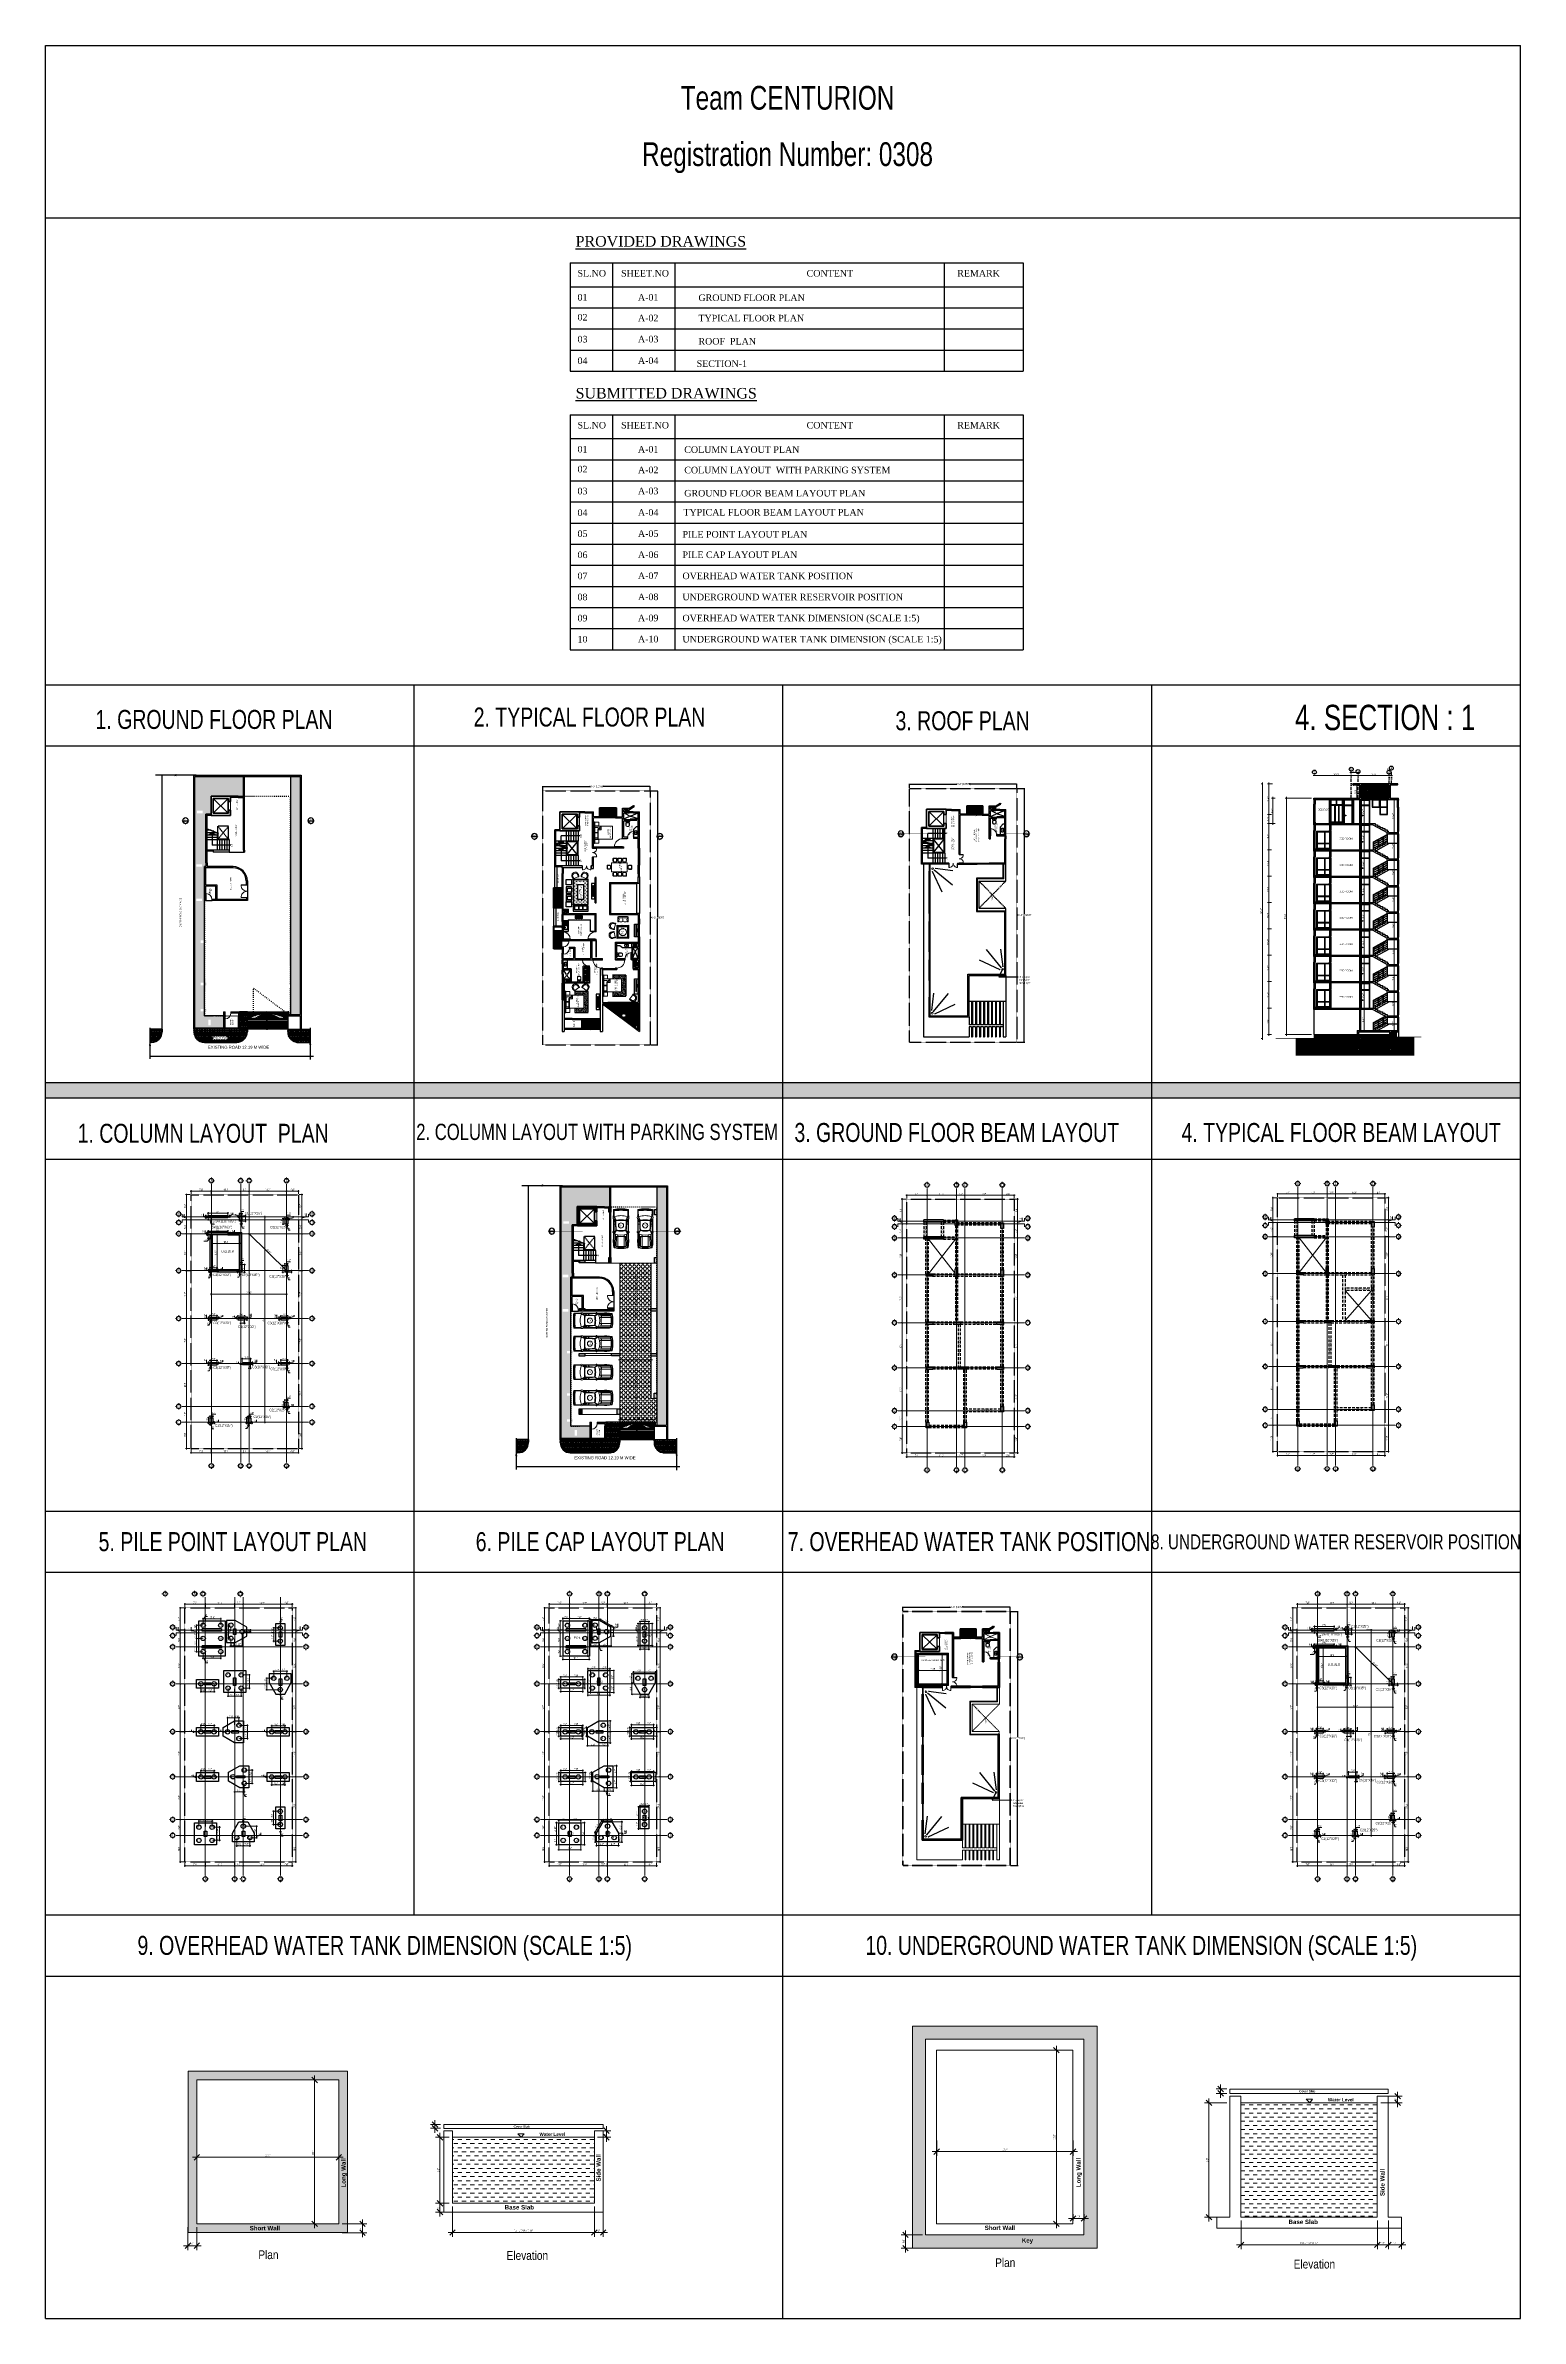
# Model space of a CAD drawing. Header units: inches. Extents: x 283072 to 301462, y 26630 to 62925.
# Drawn here: x 290408 to 297116, y 26630 to 36970 of the extents above; entities that cross this region are included whole.
import ezdxf
from ezdxf.enums import TextEntityAlignment as Align

# ---------------------------------------------------------------- set-up
doc = ezdxf.new("R2010")
doc.units = ezdxf.units.IN
doc.header["$MEASUREMENT"] = 0
doc.header["$PDMODE"] = 2
for name, pattern in [('ACAD_ISO03W100', [30, 12, -18]), ('ACAD_ISO10W100', [18, 12, -3, 0, -3]), ('CENTER2', [1.125, 0.75, -0.125, 0.125, -0.125]), ('DASHDOT', [25.4, 12.7, -6.35, 0, -6.35]), ('DASHDOTX2', [2, 1, -0.5, 0, -0.5]), ('DIVIDEX2', [2.5, 1, -0.5, 0, -0.5, 0, -0.5]), ('HIDDEN', [0.375, 0.25, -0.125])]:
    doc.linetypes.add(name, pattern=pattern)
doc.layers.get('0').update_dxf_attribs({"lineweight": 5})
doc.layers.add('A1-Sect_Symb', color=31, linetype='Continuous')
for name, color, linetype, lineweight in [('BASE', 6, 'Continuous', 25), ('BEAM', 54, 'ACAD_ISO03W100', 5), ('BUILDING_OUTER_P3', 1, 'Continuous', 35), ('column', 1, 'Continuous', 30), ('Column R.C.C', 210, 'Continuous', 53), ('DIM', 4, 'Continuous', 13), ('DIM WORKING', 7, 'Continuous', 13), ('DIM_RAJUK', 31, 'Continuous', 9), ('Dime.', 7, 'Continuous', 15), ('Dimension.', 7, 'Continuous', 5), ('door', 35, 'Continuous', 13), ('Duct', 8, 'Continuous', 9), ('E-D', 3, 'ACAD_ISO10W100', 20), ('elev .05', 154, 'Continuous', 5), ('elev .18', 153, 'Continuous', 18), ('elev .5', 255, 'Continuous', 50), ('elev.3', 65, 'Continuous', 30), ('Fixture', 42, 'Continuous', 13), ('Floor line', 52, 'Continuous', 5), ('fur', 46, 'Continuous', 13), ('FURNITUR', 244, 'Continuous', 13), ('furniture', 126, 'Continuous', 13), ('Grass', 8, 'Continuous', 9), ('Green-3', 64, 'Continuous', 9), ('grid line', 254, 'DIVIDEX2', 9), ('Grid+Di', 194, 'CENTER2', 15), ('Hatch', 8, 'Continuous', 9), ('Hatch Brick', 8, 'Continuous', 9), ('MISC', 65, 'Continuous', 9), ('PAVE', 23, 'Continuous', 9), ('Pile-Anis', 1, 'Continuous', 30), ('Railing', 30, 'Continuous', 25), ('RAJUK CALCULATION', 61, 'Continuous', 9), ('RAMP', 251, 'Continuous', 5), ('ROADP5', 5, 'Continuous', 13), ('slab', 86, 'Continuous', 9), ('stair', 190, 'Continuous', 13), ('Symbol', 110, 'Continuous', 9), ('Text', 7, 'Continuous', 18), ('Text Note', 2, 'Continuous', 15), ('Text Room name', 4, 'Continuous', 13), ('Text Room Size feet', 34, 'Continuous', 9), ('Text-Line', 7, 'Continuous', 18), ('Text_F', 251, 'Continuous', 20), ('wall', 7, 'Continuous', 35), ('Wall Thin', 167, 'Continuous', 25), ('Water Tank', 11, 'Continuous', 5), ('WHATCH', 26, 'Continuous', 13)]:
    doc.layers.add(name, color=color, linetype=linetype, lineweight=lineweight)
doc.layers.add('VPT', color=2, linetype='DASHDOTX2', lineweight=13, plot=False)
doc.layers.add('WIN', color=7, linetype='Continuous', lineweight=18, true_color=0x144fff)
doc.styles.add('atioqul', font='swisscl.ttf', dxfattribs={"height": 10})
doc.styles.add('ATT', font='TXT')
doc.styles.add('GENERATED_STYLE_2', font='arialbd.ttf')
doc.styles.add('ltcnbt', font='swisscl.ttf', dxfattribs={"width": 0.7, "height": 10})
doc.styles.add('S_Swis721 LtCn BT', font='swisscl.ttf')
doc.styles.add('SIM-N', font='SIMPLEX.shx', dxfattribs={"width": 0.75})
doc.styles.add('SIM-VN', font='simplex.shx', dxfattribs={"width": 0.5})
doc.styles.get("Standard").update_dxf_attribs({"font": 'ARIALN.TTF'})
doc.styles.add('style4', font='swisscl.ttf')
doc.styles.add('STYLUS', font='swisscl.ttf', dxfattribs={"width": 0.9})
doc.styles.add('Text S-10 Metere', font='swissl.ttf', dxfattribs={"height": 10})
doc.dimstyles.new('1-8', dxfattribs={"dimtxt": 8, "dimasz": 6, "dimexe": 6, "dimexo": 12, "dimgap": 1, "dimtad": 1, "dimdec": 0, "dimzin": 3, "dimdsep": 46, "dimlunit": 4, "dimtxsty": 'S_Swis721 LtCn BT', "dimblk": 'ARCHTICK', "dimcen": 0, "dimdle": 6, "dimclrd": 256, "dimclre": 256, "dimclrt": 7, "dimadec": 1, "dimazin": 1, "dimtfac": 1, "dimtdec": 0, "dimtofl": 0, "dimtmove": 2, "dimatfit": 3, "dimldrblk": 'ARCHTICK', "dimfxl": 1, "dimtolj": 1, "dimtzin": 0, "dimlwd": -1, "dimlwe": -1, "dimarcsym": 0})
doc.dimstyles.new('Copy of SCALE-50', dxfattribs={"dimscale": 5, "dimtxt": 10, "dimasz": 5, "dimexe": 4, "dimexo": 3, "dimgap": 0.5, "dimtad": 1, "dimdec": 0, "dimlfac": 0.2, "dimzin": 3, "dimdsep": 46, "dimlunit": 4, "dimtxsty": 'ltcnbt', "dimblk": 'OBLIQUE', "dimcen": 0.09375, "dimdle": 4, "dimclrd": 252, "dimclre": 252, "dimclrt": 7, "dimadec": 0, "dimazin": 0, "dimtfac": 1, "dimtdec": 0, "dimtofl": 0, "dimtmove": 1, "dimatfit": 3, "dimfxl": 3, "dimtolj": 1, "dimtzin": 0, "dimlwd": 15, "dimlwe": 15, "dimarcsym": 0})
doc.dimstyles.new('SCALE-50', dxfattribs={"dimtxt": 9, "dimasz": 5, "dimexe": 4, "dimexo": 3, "dimgap": 0.5, "dimtad": 1, "dimdec": 0, "dimzin": 3, "dimdsep": 46, "dimlunit": 4, "dimtxsty": 'ltcnbt', "dimblk": 'OBLIQUE', "dimcen": 0.09375, "dimdle": 4, "dimclrd": 252, "dimclre": 252, "dimclrt": 7, "dimadec": 0, "dimazin": 0, "dimtfac": 1, "dimtdec": 0, "dimtofl": 0, "dimtmove": 1, "dimatfit": 3, "dimfxl": 3, "dimtolj": 1, "dimtzin": 0, "dimlwd": 15, "dimlwe": 15, "dimarcsym": 0})
doc.dimstyles.get("Standard").update_dxf_attribs({"dimtxt": 11, "dimasz": 2, "dimexe": 2, "dimexo": 2, "dimgap": 0.09, "dimtad": 0, "dimtih": 1, "dimtoh": 1, "dimdec": 4, "dimzin": 0, "dimdsep": 46, "dimlunit": 4, "dimtxsty": 'Standard', "dimblk": 'DOT', "dimcen": 0.09, "dimadec": 0, "dimazin": 0, "dimtfac": 1, "dimtdec": 4, "dimtofl": 0, "dimtmove": 0, "dimatfit": 3, "dimldrblk": 'DOT', "dimfxl": 1, "dimtolj": 1, "dimtzin": 0, "dimarcsym": 0})
pattern_1 = [(90, (12236.428, -17263.759), (-10.6066017, 10.6066017), [2.8125, -18.40070345]), (45, (12236.428, -17263.759), (-10.6066017, 10.6066017), [2.8125, -12.1875]), (135, (12236.428, -17263.759), (-10.6066017, -10.6066017), [2.8125, -12.1875])]
pattern_2 = [(90, (13902.428, -19130.759), (-10.6066017, 10.6066017), [2.8125, -18.40070345]), (45, (13902.428, -19130.759), (-10.6066017, 10.6066017), [2.8125, -12.1875]), (135, (13902.428, -19130.759), (-10.6066017, -10.6066017), [2.8125, -12.1875])]

# ---------------------------------------------------------------- blocks, each defined once
blk = doc.blocks.new('GN')
at = {"layer": 'Grid+Di', "color": 5, "linetype": 'ByBlock', "lineweight": 0}
for points in [[(-6.3, 0), (-13.4, 0)], [(0, 8), (0, 13.6)], [(0, -13.4), (0, -7)]]:
    blk.add_lwpolyline(points, dxfattribs=at)
at = {"layer": 'Grid+Di', "color": 5, "linetype": 'ByBlock', "lineweight": 0, "const_width": 2}
blk.add_lwpolyline([(14.5, 0), (5.9, 0)], dxfattribs=at)
at = {"layer": 'Grid+Di', "color": 5, "linetype": 'ByBlock'}
for radius in [9.76, 8.76]:
    blk.add_circle((0, 0), radius, dxfattribs=at)
blk = doc.blocks.new('_Oblique')
at = {"color": 0, "linetype": 'ByBlock', "lineweight": -2}
blk.add_line((-0.5, -0.5), (0.5, 0.5), dxfattribs=at)
blk = doc.blocks.new('*D138')
at = {"layer": 'Defpoints', "color": 0, "linetype": 'ByBlock', "lineweight": 30, "ltscale": 200, "transparency": 16777216}
for p in [(291070, 30587), (291162, 30587), (291162, 30568)]:
    blk.add_point(p, dxfattribs=at)
at = {"layer": 'Dimension.', "color": 252, "lineweight": 15, "ltscale": 200, "transparency": 16777216}
for p, q in [((291066, 30568), (291166, 30568)), ((291070, 30584), (291070, 30564)), ((291162, 30584), (291162, 30564))]:
    blk.add_line(p, q, dxfattribs=at)
at = {"layer": 'Dimension.', "color": 252, "linetype": 'ByBlock', "lineweight": 15, "ltscale": 200, "transparency": 16777216, "xscale": 5, "yscale": 5, "zscale": 5, "rotation": 180}
blk.add_blockref('_Oblique', (291070, 30568), dxfattribs=at)
at = {"layer": 'Dimension.', "color": 252, "linetype": 'ByBlock', "lineweight": 15, "ltscale": 200, "transparency": 16777216, "xscale": 5, "yscale": 5, "zscale": 5}
blk.add_blockref('_Oblique', (291162, 30568), dxfattribs=at)
at = {"layer": 'Dimension.', "color": 7, "linetype": 'ByBlock', "lineweight": 15, "ltscale": 200, "transparency": 16777216, "insert": (291116, 30574), "char_height": 10, "attachment_point": 5, "style": 'ltcnbt'}
blk.add_mtext('\\A1;7\'-8"', dxfattribs=at)
blk = doc.blocks.new('*D139')
at = {"layer": 'Defpoints', "color": 0, "linetype": 'ByBlock', "lineweight": 30, "ltscale": 200, "transparency": 16777216}
for p in [(291162, 30587), (291296, 30587), (291296, 30568)]:
    blk.add_point(p, dxfattribs=at)
at = {"layer": 'Dimension.', "color": 252, "lineweight": 15, "ltscale": 200, "transparency": 16777216}
for p, q in [((291158, 30568), (291300, 30568)), ((291162, 30584), (291162, 30564)), ((291296, 30584), (291296, 30564))]:
    blk.add_line(p, q, dxfattribs=at)
at = {"layer": 'Dimension.', "color": 252, "linetype": 'ByBlock', "lineweight": 15, "ltscale": 200, "transparency": 16777216, "xscale": 5, "yscale": 5, "zscale": 5, "rotation": 180}
blk.add_blockref('_Oblique', (291162, 30568), dxfattribs=at)
at = {"layer": 'Dimension.', "color": 252, "linetype": 'ByBlock', "lineweight": 15, "ltscale": 200, "transparency": 16777216, "xscale": 5, "yscale": 5, "zscale": 5}
blk.add_blockref('_Oblique', (291296, 30568), dxfattribs=at)
at = {"layer": 'Dimension.', "color": 7, "linetype": 'ByBlock', "lineweight": 15, "ltscale": 200, "transparency": 16777216, "insert": (291229, 30574), "char_height": 10, "attachment_point": 5, "style": 'ltcnbt'}
blk.add_mtext('\\A1;11\'-2"', dxfattribs=at)
blk = doc.blocks.new('*D140')
at = {"layer": 'Defpoints', "color": 0, "linetype": 'ByBlock', "lineweight": 30, "ltscale": 200, "transparency": 16777216}
for p in [(291296, 30587), (291334, 30587), (291334, 30568)]:
    blk.add_point(p, dxfattribs=at)
at = {"layer": 'Dimension.', "color": 252, "lineweight": 15, "ltscale": 200, "transparency": 16777216}
for p, q in [((291292, 30568), (291338, 30568)), ((291296, 30584), (291296, 30564)), ((291334, 30584), (291334, 30564))]:
    blk.add_line(p, q, dxfattribs=at)
at = {"layer": 'Dimension.', "color": 252, "linetype": 'ByBlock', "lineweight": 15, "ltscale": 200, "transparency": 16777216, "xscale": 5, "yscale": 5, "zscale": 5, "rotation": 180}
blk.add_blockref('_Oblique', (291296, 30568), dxfattribs=at)
at = {"layer": 'Dimension.', "color": 252, "linetype": 'ByBlock', "lineweight": 15, "ltscale": 200, "transparency": 16777216, "xscale": 5, "yscale": 5, "zscale": 5}
blk.add_blockref('_Oblique', (291334, 30568), dxfattribs=at)
at = {"layer": 'Dimension.', "color": 7, "linetype": 'ByBlock', "lineweight": 15, "ltscale": 200, "transparency": 16777216, "insert": (291315, 30574), "char_height": 10, "attachment_point": 5, "style": 'ltcnbt'}
blk.add_mtext('\\A1;3\'-2"', dxfattribs=at)
blk = doc.blocks.new('*D141')
at = {"layer": 'Defpoints', "color": 0, "linetype": 'ByBlock', "lineweight": 30, "ltscale": 200, "transparency": 16777216}
for p in [(291334, 30587), (291504, 30587), (291504, 30568)]:
    blk.add_point(p, dxfattribs=at)
at = {"layer": 'Dimension.', "color": 252, "lineweight": 15, "ltscale": 200, "transparency": 16777216}
for p, q in [((291330, 30568), (291508, 30568)), ((291334, 30584), (291334, 30564)), ((291504, 30584), (291504, 30564))]:
    blk.add_line(p, q, dxfattribs=at)
at = {"layer": 'Dimension.', "color": 252, "linetype": 'ByBlock', "lineweight": 15, "ltscale": 200, "transparency": 16777216, "xscale": 5, "yscale": 5, "zscale": 5, "rotation": 180}
blk.add_blockref('_Oblique', (291334, 30568), dxfattribs=at)
at = {"layer": 'Dimension.', "color": 252, "linetype": 'ByBlock', "lineweight": 15, "ltscale": 200, "transparency": 16777216, "xscale": 5, "yscale": 5, "zscale": 5}
blk.add_blockref('_Oblique', (291504, 30568), dxfattribs=at)
at = {"layer": 'Dimension.', "color": 7, "linetype": 'ByBlock', "lineweight": 15, "ltscale": 200, "transparency": 16777216, "insert": (291419, 30574), "char_height": 10, "attachment_point": 5, "style": 'ltcnbt'}
blk.add_mtext('\\A1;14\'-2"', dxfattribs=at)
blk = doc.blocks.new('*D142')
at = {"layer": 'Defpoints', "color": 0, "linetype": 'ByBlock', "lineweight": 30, "ltscale": 200, "transparency": 16777216}
for p in [(291504, 30587), (291558, 30587), (291558, 30568)]:
    blk.add_point(p, dxfattribs=at)
at = {"layer": 'Dimension.', "color": 252, "lineweight": 15, "ltscale": 200, "transparency": 16777216}
for p, q in [((291500, 30568), (291562, 30568)), ((291504, 30584), (291504, 30564)), ((291558, 30584), (291558, 30564))]:
    blk.add_line(p, q, dxfattribs=at)
at = {"layer": 'Dimension.', "color": 252, "linetype": 'ByBlock', "lineweight": 15, "ltscale": 200, "transparency": 16777216, "xscale": 5, "yscale": 5, "zscale": 5, "rotation": 180}
blk.add_blockref('_Oblique', (291504, 30568), dxfattribs=at)
at = {"layer": 'Dimension.', "color": 252, "linetype": 'ByBlock', "lineweight": 15, "ltscale": 200, "transparency": 16777216, "xscale": 5, "yscale": 5, "zscale": 5}
blk.add_blockref('_Oblique', (291558, 30568), dxfattribs=at)
at = {"layer": 'Dimension.', "color": 7, "linetype": 'ByBlock', "lineweight": 15, "ltscale": 200, "transparency": 16777216, "insert": (291531, 30574), "char_height": 10, "attachment_point": 5, "style": 'ltcnbt'}
blk.add_mtext('\\A1;4\'-6"', dxfattribs=at)
blk = doc.blocks.new('*D143')
at = {"layer": 'Defpoints', "color": 0, "linetype": 'ByBlock', "lineweight": 30, "ltscale": 200, "transparency": 16777216}
for p in [(291049, 30707), (291070, 30707), (291070, 30587)]:
    blk.add_point(p, dxfattribs=at)
at = {"layer": 'Dimension.', "color": 252, "lineweight": 15, "ltscale": 200, "transparency": 16777216}
for p, q in [((291049, 30583), (291049, 30711)), ((291067, 30707), (291045, 30707)), ((291067, 30587), (291045, 30587))]:
    blk.add_line(p, q, dxfattribs=at)
at = {"layer": 'Dimension.', "color": 252, "linetype": 'ByBlock', "lineweight": 15, "ltscale": 200, "transparency": 16777216, "xscale": 5, "yscale": 5, "zscale": 5}
for p, rotation in [((291049, 30707), 90), ((291049, 30587), 270)]:
    blk.add_blockref('_Oblique', p, dxfattribs=dict(at, rotation=rotation))
at = {"layer": 'Dimension.', "color": 7, "linetype": 'ByBlock', "lineweight": 15, "ltscale": 200, "transparency": 16777216, "insert": (291043, 30647), "char_height": 10, "attachment_point": 5, "rotation": 90, "style": 'ltcnbt'}
blk.add_mtext('\\A1;10\'-0"', dxfattribs=at)
blk = doc.blocks.new('*D144')
at = {"layer": 'Defpoints', "color": 0, "linetype": 'ByBlock', "lineweight": 30, "ltscale": 200, "transparency": 16777216}
for p in [(291049, 30779), (291070, 30779), (291070, 30707)]:
    blk.add_point(p, dxfattribs=at)
at = {"layer": 'Dimension.', "color": 252, "lineweight": 15, "ltscale": 200, "transparency": 16777216}
for p, q in [((291067, 30779), (291045, 30779)), ((291049, 30703), (291049, 30783)), ((291067, 30707), (291045, 30707))]:
    blk.add_line(p, q, dxfattribs=at)
at = {"layer": 'Dimension.', "color": 252, "linetype": 'ByBlock', "lineweight": 15, "ltscale": 200, "transparency": 16777216, "xscale": 5, "yscale": 5, "zscale": 5}
for p, rotation in [((291049, 30779), 90), ((291049, 30707), 270)]:
    blk.add_blockref('_Oblique', p, dxfattribs=dict(at, rotation=rotation))
at = {"layer": 'Dimension.', "color": 7, "linetype": 'ByBlock', "lineweight": 15, "ltscale": 200, "transparency": 16777216, "insert": (291043, 30743), "char_height": 10, "attachment_point": 5, "rotation": 90, "style": 'ltcnbt'}
blk.add_mtext('\\A1;6\'-0"', dxfattribs=at)
blk = doc.blocks.new('*D145')
at = {"layer": 'Defpoints', "color": 0, "linetype": 'ByBlock', "lineweight": 30, "ltscale": 200, "transparency": 16777216}
for p in [(291049, 30974), (291070, 30974), (291070, 30779)]:
    blk.add_point(p, dxfattribs=at)
at = {"layer": 'Dimension.', "color": 252, "lineweight": 15, "ltscale": 200, "transparency": 16777216}
for p, q in [((291067, 30974), (291045, 30974)), ((291049, 30775), (291049, 30978)), ((291067, 30779), (291045, 30779))]:
    blk.add_line(p, q, dxfattribs=at)
at = {"layer": 'Dimension.', "color": 252, "linetype": 'ByBlock', "lineweight": 15, "ltscale": 200, "transparency": 16777216, "xscale": 5, "yscale": 5, "zscale": 5}
for p, rotation in [((291049, 30974), 90), ((291049, 30779), 270)]:
    blk.add_blockref('_Oblique', p, dxfattribs=dict(at, rotation=rotation))
at = {"layer": 'Dimension.', "color": 7, "linetype": 'ByBlock', "lineweight": 15, "ltscale": 200, "transparency": 16777216, "insert": (291043, 30876), "char_height": 10, "attachment_point": 5, "rotation": 90, "style": 'ltcnbt'}
blk.add_mtext('\\A1;16\'-3"', dxfattribs=at)
blk = doc.blocks.new('*D146')
at = {"layer": 'Defpoints', "color": 0, "linetype": 'ByBlock', "lineweight": 30, "ltscale": 200, "transparency": 16777216}
for p in [(291049, 31179), (291070, 31179), (291070, 30974)]:
    blk.add_point(p, dxfattribs=at)
at = {"layer": 'Dimension.', "color": 252, "lineweight": 15, "ltscale": 200, "transparency": 16777216}
for p, q in [((291067, 31179), (291045, 31179)), ((291049, 30970), (291049, 31183)), ((291067, 30974), (291045, 30974))]:
    blk.add_line(p, q, dxfattribs=at)
at = {"layer": 'Dimension.', "color": 252, "linetype": 'ByBlock', "lineweight": 15, "ltscale": 200, "transparency": 16777216, "xscale": 5, "yscale": 5, "zscale": 5}
for p, rotation in [((291049, 31179), 90), ((291049, 30974), 270)]:
    blk.add_blockref('_Oblique', p, dxfattribs=dict(at, rotation=rotation))
at = {"layer": 'Dimension.', "color": 7, "linetype": 'ByBlock', "lineweight": 15, "ltscale": 200, "transparency": 16777216, "insert": (291043, 31076), "char_height": 10, "attachment_point": 5, "rotation": 90, "style": 'ltcnbt'}
blk.add_mtext('\\A1;17\'-1"', dxfattribs=at)
blk = doc.blocks.new('*D147')
at = {"layer": 'Defpoints', "color": 0, "linetype": 'ByBlock', "lineweight": 30, "ltscale": 200, "transparency": 16777216}
for p in [(291049, 31396), (291070, 31396), (291070, 31179)]:
    blk.add_point(p, dxfattribs=at)
at = {"layer": 'Dimension.', "color": 252, "lineweight": 15, "ltscale": 200, "transparency": 16777216}
for p, q in [((291067, 31396), (291045, 31396)), ((291049, 31175), (291049, 31400)), ((291067, 31179), (291045, 31179))]:
    blk.add_line(p, q, dxfattribs=at)
at = {"layer": 'Dimension.', "color": 252, "linetype": 'ByBlock', "lineweight": 15, "ltscale": 200, "transparency": 16777216, "xscale": 5, "yscale": 5, "zscale": 5}
for p, rotation in [((291049, 31396), 90), ((291049, 31179), 270)]:
    blk.add_blockref('_Oblique', p, dxfattribs=dict(at, rotation=rotation))
at = {"layer": 'Dimension.', "color": 7, "linetype": 'ByBlock', "lineweight": 15, "ltscale": 200, "transparency": 16777216, "insert": (291043, 31288), "char_height": 10, "attachment_point": 5, "rotation": 90, "style": 'ltcnbt'}
blk.add_mtext('\\A1;18\'-2"', dxfattribs=at)
blk = doc.blocks.new('*D148')
at = {"layer": 'Defpoints', "color": 0, "linetype": 'ByBlock', "lineweight": 30, "ltscale": 200, "transparency": 16777216}
for p in [(291049, 31564), (291070, 31564), (291070, 31396)]:
    blk.add_point(p, dxfattribs=at)
at = {"layer": 'Dimension.', "color": 252, "lineweight": 15, "ltscale": 200, "transparency": 16777216}
for p, q in [((291067, 31564), (291045, 31564)), ((291049, 31392), (291049, 31568)), ((291067, 31396), (291045, 31396))]:
    blk.add_line(p, q, dxfattribs=at)
at = {"layer": 'Dimension.', "color": 252, "linetype": 'ByBlock', "lineweight": 15, "ltscale": 200, "transparency": 16777216, "xscale": 5, "yscale": 5, "zscale": 5}
for p, rotation in [((291049, 31564), 90), ((291049, 31396), 270)]:
    blk.add_blockref('_Oblique', p, dxfattribs=dict(at, rotation=rotation))
at = {"layer": 'Dimension.', "color": 7, "linetype": 'ByBlock', "lineweight": 15, "ltscale": 200, "transparency": 16777216, "insert": (291043, 31480), "char_height": 10, "attachment_point": 5, "rotation": 90, "style": 'ltcnbt'}
blk.add_mtext('\\A1;14\'-0"', dxfattribs=at)
blk = doc.blocks.new('*D149')
at = {"layer": 'Defpoints', "color": 0, "linetype": 'ByBlock', "lineweight": 30, "ltscale": 200, "transparency": 16777216}
for p in [(291049, 31628), (291070, 31628), (291070, 31564)]:
    blk.add_point(p, dxfattribs=at)
at = {"layer": 'Dimension.', "color": 252, "lineweight": 15, "ltscale": 200, "transparency": 16777216}
for p, q in [((291067, 31628), (291045, 31628)), ((291067, 31564), (291045, 31564)), ((291049, 31560), (291049, 31632))]:
    blk.add_line(p, q, dxfattribs=at)
at = {"layer": 'Dimension.', "color": 252, "linetype": 'ByBlock', "lineweight": 15, "ltscale": 200, "transparency": 16777216, "xscale": 5, "yscale": 5, "zscale": 5}
for p, rotation in [((291049, 31628), 90), ((291049, 31564), 270)]:
    blk.add_blockref('_Oblique', p, dxfattribs=dict(at, rotation=rotation))
at = {"layer": 'Dimension.', "color": 7, "linetype": 'ByBlock', "lineweight": 15, "ltscale": 200, "transparency": 16777216, "insert": (291043, 31596), "char_height": 10, "attachment_point": 5, "rotation": 90, "style": 'ltcnbt'}
blk.add_mtext('\\A1;5\'-4"', dxfattribs=at)
blk = doc.blocks.new('*D150')
at = {"layer": 'Defpoints', "color": 0, "linetype": 'ByBlock', "lineweight": 30, "ltscale": 200, "transparency": 16777216}
for p in [(291049, 31641), (291070, 31641), (291070, 31628)]:
    blk.add_point(p, dxfattribs=at)
at = {"layer": 'Dimension.', "color": 252, "lineweight": 15, "ltscale": 200, "transparency": 16777216}
for p, q in [((291039, 31638), (291039, 31653)), ((291067, 31641), (291045, 31641)), ((291049, 31624), (291049, 31645)), ((291049, 31635), (291039, 31638)), ((291067, 31628), (291045, 31628))]:
    blk.add_line(p, q, dxfattribs=at)
at = {"layer": 'Dimension.', "color": 252, "linetype": 'ByBlock', "lineweight": 15, "ltscale": 200, "transparency": 16777216, "xscale": 5, "yscale": 5, "zscale": 5}
for p, rotation in [((291049, 31641), 90), ((291049, 31628), 270)]:
    blk.add_blockref('_Oblique', p, dxfattribs=dict(at, rotation=rotation))
at = {"layer": 'Dimension.', "color": 7, "linetype": 'ByBlock', "lineweight": 15, "ltscale": 200, "transparency": 16777216, "insert": (291034, 31645), "char_height": 10, "attachment_point": 5, "rotation": 90, "style": 'ltcnbt'}
blk.add_mtext('\\A1;1\'-1"', dxfattribs=at)
blk = doc.blocks.new('*D55')
at = {"layer": 'Defpoints', "color": 0, "linetype": 'ByBlock', "lineweight": 30, "ltscale": 200, "transparency": 16777216}
for p in [(291049, 31742), (291070, 31742), (291070, 31641)]:
    blk.add_point(p, dxfattribs=at)
at = {"layer": 'Dimension.', "color": 252, "lineweight": 15, "ltscale": 200, "transparency": 16777216}
for p, q in [((291049, 31637), (291049, 31746)), ((291067, 31742), (291045, 31742)), ((291067, 31641), (291045, 31641))]:
    blk.add_line(p, q, dxfattribs=at)
at = {"layer": 'Dimension.', "color": 252, "linetype": 'ByBlock', "lineweight": 15, "ltscale": 200, "transparency": 16777216, "xscale": 5, "yscale": 5, "zscale": 5}
for p, rotation in [((291049, 31742), 90), ((291049, 31641), 270)]:
    blk.add_blockref('_Oblique', p, dxfattribs=dict(at, rotation=rotation))
at = {"layer": 'Dimension.', "color": 7, "linetype": 'ByBlock', "lineweight": 15, "ltscale": 200, "transparency": 16777216, "insert": (291043, 31691), "char_height": 10, "attachment_point": 5, "rotation": 90, "style": 'ltcnbt'}
blk.add_mtext('\\A1;8\'-4"', dxfattribs=at)
blk = doc.blocks.new('*D56')
at = {"layer": 'Defpoints', "color": 0, "linetype": 'ByBlock', "lineweight": 30, "ltscale": 200, "transparency": 16777216}
for p in [(291162, 31758), (291070, 31742), (291162, 31742)]:
    blk.add_point(p, dxfattribs=at)
at = {"layer": 'Dimension.', "color": 252, "lineweight": 15, "ltscale": 200, "transparency": 16777216}
for p, q in [((291066, 31758), (291166, 31758)), ((291070, 31745), (291070, 31762)), ((291162, 31745), (291162, 31762))]:
    blk.add_line(p, q, dxfattribs=at)
at = {"layer": 'Dimension.', "color": 252, "linetype": 'ByBlock', "lineweight": 15, "ltscale": 200, "transparency": 16777216, "xscale": 5, "yscale": 5, "zscale": 5, "rotation": 180}
blk.add_blockref('_Oblique', (291070, 31758), dxfattribs=at)
at = {"layer": 'Dimension.', "color": 252, "linetype": 'ByBlock', "lineweight": 15, "ltscale": 200, "transparency": 16777216, "xscale": 5, "yscale": 5, "zscale": 5}
blk.add_blockref('_Oblique', (291162, 31758), dxfattribs=at)
at = {"layer": 'Dimension.', "color": 7, "linetype": 'ByBlock', "lineweight": 15, "ltscale": 200, "transparency": 16777216, "insert": (291116, 31764), "char_height": 10, "attachment_point": 5, "style": 'ltcnbt'}
blk.add_mtext('\\A1;7\'-8"', dxfattribs=at)
blk = doc.blocks.new('*D57')
at = {"layer": 'Defpoints', "color": 0, "linetype": 'ByBlock', "lineweight": 30, "ltscale": 200, "transparency": 16777216}
for p in [(291296, 31758), (291162, 31742), (291296, 31742)]:
    blk.add_point(p, dxfattribs=at)
at = {"layer": 'Dimension.', "color": 252, "lineweight": 15, "ltscale": 200, "transparency": 16777216}
for p, q in [((291158, 31758), (291300, 31758)), ((291162, 31745), (291162, 31762)), ((291296, 31745), (291296, 31762))]:
    blk.add_line(p, q, dxfattribs=at)
at = {"layer": 'Dimension.', "color": 252, "linetype": 'ByBlock', "lineweight": 15, "ltscale": 200, "transparency": 16777216, "xscale": 5, "yscale": 5, "zscale": 5, "rotation": 180}
blk.add_blockref('_Oblique', (291162, 31758), dxfattribs=at)
at = {"layer": 'Dimension.', "color": 252, "linetype": 'ByBlock', "lineweight": 15, "ltscale": 200, "transparency": 16777216, "xscale": 5, "yscale": 5, "zscale": 5}
blk.add_blockref('_Oblique', (291296, 31758), dxfattribs=at)
at = {"layer": 'Dimension.', "color": 7, "linetype": 'ByBlock', "lineweight": 15, "ltscale": 200, "transparency": 16777216, "insert": (291229, 31764), "char_height": 10, "attachment_point": 5, "style": 'ltcnbt'}
blk.add_mtext('\\A1;11\'-2"', dxfattribs=at)
blk = doc.blocks.new('*D58')
at = {"layer": 'Defpoints', "color": 0, "linetype": 'ByBlock', "lineweight": 30, "ltscale": 200, "transparency": 16777216}
for p in [(291334, 31758), (291296, 31742), (291334, 31742)]:
    blk.add_point(p, dxfattribs=at)
at = {"layer": 'Dimension.', "color": 252, "lineweight": 15, "ltscale": 200, "transparency": 16777216}
for p, q in [((291292, 31758), (291338, 31758)), ((291296, 31745), (291296, 31762)), ((291334, 31745), (291334, 31762))]:
    blk.add_line(p, q, dxfattribs=at)
at = {"layer": 'Dimension.', "color": 252, "linetype": 'ByBlock', "lineweight": 15, "ltscale": 200, "transparency": 16777216, "xscale": 5, "yscale": 5, "zscale": 5, "rotation": 180}
blk.add_blockref('_Oblique', (291296, 31758), dxfattribs=at)
at = {"layer": 'Dimension.', "color": 252, "linetype": 'ByBlock', "lineweight": 15, "ltscale": 200, "transparency": 16777216, "xscale": 5, "yscale": 5, "zscale": 5}
blk.add_blockref('_Oblique', (291334, 31758), dxfattribs=at)
at = {"layer": 'Dimension.', "color": 7, "linetype": 'ByBlock', "lineweight": 15, "ltscale": 200, "transparency": 16777216, "insert": (291315, 31764), "char_height": 10, "attachment_point": 5, "style": 'ltcnbt'}
blk.add_mtext('\\A1;3\'-2"', dxfattribs=at)
blk = doc.blocks.new('*D59')
at = {"layer": 'Defpoints', "color": 0, "linetype": 'ByBlock', "lineweight": 30, "ltscale": 200, "transparency": 16777216}
for p in [(291504, 31758), (291334, 31742), (291504, 31742)]:
    blk.add_point(p, dxfattribs=at)
at = {"layer": 'Dimension.', "color": 252, "lineweight": 15, "ltscale": 200, "transparency": 16777216}
for p, q in [((291330, 31758), (291508, 31758)), ((291334, 31745), (291334, 31762)), ((291504, 31745), (291504, 31762))]:
    blk.add_line(p, q, dxfattribs=at)
at = {"layer": 'Dimension.', "color": 252, "linetype": 'ByBlock', "lineweight": 15, "ltscale": 200, "transparency": 16777216, "xscale": 5, "yscale": 5, "zscale": 5, "rotation": 180}
blk.add_blockref('_Oblique', (291334, 31758), dxfattribs=at)
at = {"layer": 'Dimension.', "color": 252, "linetype": 'ByBlock', "lineweight": 15, "ltscale": 200, "transparency": 16777216, "xscale": 5, "yscale": 5, "zscale": 5}
blk.add_blockref('_Oblique', (291504, 31758), dxfattribs=at)
at = {"layer": 'Dimension.', "color": 7, "linetype": 'ByBlock', "lineweight": 15, "ltscale": 200, "transparency": 16777216, "insert": (291419, 31764), "char_height": 10, "attachment_point": 5, "style": 'ltcnbt'}
blk.add_mtext('\\A1;14\'-2"', dxfattribs=at)
blk = doc.blocks.new('*D60')
at = {"layer": 'Defpoints', "color": 0, "linetype": 'ByBlock', "lineweight": 30, "ltscale": 200, "transparency": 16777216}
for p in [(291558, 31758), (291504, 31742), (291558, 31742)]:
    blk.add_point(p, dxfattribs=at)
at = {"layer": 'Dimension.', "color": 252, "lineweight": 15, "ltscale": 200, "transparency": 16777216}
for p, q in [((291500, 31758), (291562, 31758)), ((291504, 31745), (291504, 31762)), ((291558, 31745), (291558, 31762))]:
    blk.add_line(p, q, dxfattribs=at)
at = {"layer": 'Dimension.', "color": 252, "linetype": 'ByBlock', "lineweight": 15, "ltscale": 200, "transparency": 16777216, "xscale": 5, "yscale": 5, "zscale": 5, "rotation": 180}
blk.add_blockref('_Oblique', (291504, 31758), dxfattribs=at)
at = {"layer": 'Dimension.', "color": 252, "linetype": 'ByBlock', "lineweight": 15, "ltscale": 200, "transparency": 16777216, "xscale": 5, "yscale": 5, "zscale": 5}
blk.add_blockref('_Oblique', (291558, 31758), dxfattribs=at)
at = {"layer": 'Dimension.', "color": 7, "linetype": 'ByBlock', "lineweight": 15, "ltscale": 200, "transparency": 16777216, "insert": (291531, 31764), "char_height": 10, "attachment_point": 5, "style": 'ltcnbt'}
blk.add_mtext('\\A1;4\'-6"', dxfattribs=at)
blk = doc.blocks.new('*D61')
at = {"layer": 'Defpoints', "color": 0, "linetype": 'ByBlock', "lineweight": 30, "ltscale": 200, "transparency": 16777216}
for p in [(291558, 30707), (291574, 30707), (291558, 30587)]:
    blk.add_point(p, dxfattribs=at)
at = {"layer": 'Dimension.', "color": 252, "lineweight": 15, "ltscale": 200, "transparency": 16777216}
for p, q in [((291574, 30583), (291574, 30711)), ((291561, 30707), (291578, 30707)), ((291561, 30587), (291578, 30587))]:
    blk.add_line(p, q, dxfattribs=at)
at = {"layer": 'Dimension.', "color": 252, "linetype": 'ByBlock', "lineweight": 15, "ltscale": 200, "transparency": 16777216, "xscale": 5, "yscale": 5, "zscale": 5}
for p, rotation in [((291574, 30707), 90), ((291574, 30587), 270)]:
    blk.add_blockref('_Oblique', p, dxfattribs=dict(at, rotation=rotation))
at = {"layer": 'Dimension.', "color": 7, "linetype": 'ByBlock', "lineweight": 15, "ltscale": 200, "transparency": 16777216, "insert": (291568, 30647), "char_height": 10, "attachment_point": 5, "rotation": 90, "style": 'ltcnbt'}
blk.add_mtext('\\A1;10\'-0"', dxfattribs=at)
blk = doc.blocks.new('*D62')
at = {"layer": 'Defpoints', "color": 0, "linetype": 'ByBlock', "lineweight": 30, "ltscale": 200, "transparency": 16777216}
for p in [(291558, 30974), (291574, 30974), (291558, 30707)]:
    blk.add_point(p, dxfattribs=at)
at = {"layer": 'Dimension.', "color": 252, "lineweight": 15, "ltscale": 200, "transparency": 16777216}
for p, q in [((291561, 30974), (291578, 30974)), ((291574, 30703), (291574, 30978)), ((291561, 30707), (291578, 30707))]:
    blk.add_line(p, q, dxfattribs=at)
at = {"layer": 'Dimension.', "color": 252, "linetype": 'ByBlock', "lineweight": 15, "ltscale": 200, "transparency": 16777216, "xscale": 5, "yscale": 5, "zscale": 5}
for p, rotation in [((291574, 30974), 90), ((291574, 30707), 270)]:
    blk.add_blockref('_Oblique', p, dxfattribs=dict(at, rotation=rotation))
at = {"layer": 'Dimension.', "color": 7, "linetype": 'ByBlock', "lineweight": 15, "ltscale": 200, "transparency": 16777216, "insert": (291568, 30840), "char_height": 10, "attachment_point": 5, "rotation": 90, "style": 'ltcnbt'}
blk.add_mtext('\\A1;22\'-3"', dxfattribs=at)
blk = doc.blocks.new('*D63')
at = {"layer": 'Defpoints', "color": 0, "linetype": 'ByBlock', "lineweight": 30, "ltscale": 200, "transparency": 16777216}
for p in [(291558, 31179), (291574, 31179), (291558, 30974)]:
    blk.add_point(p, dxfattribs=at)
at = {"layer": 'Dimension.', "color": 252, "lineweight": 15, "ltscale": 200, "transparency": 16777216}
for p, q in [((291561, 31179), (291578, 31179)), ((291574, 30970), (291574, 31183)), ((291561, 30974), (291578, 30974))]:
    blk.add_line(p, q, dxfattribs=at)
at = {"layer": 'Dimension.', "color": 252, "linetype": 'ByBlock', "lineweight": 15, "ltscale": 200, "transparency": 16777216, "xscale": 5, "yscale": 5, "zscale": 5}
for p, rotation in [((291574, 31179), 90), ((291574, 30974), 270)]:
    blk.add_blockref('_Oblique', p, dxfattribs=dict(at, rotation=rotation))
at = {"layer": 'Dimension.', "color": 7, "linetype": 'ByBlock', "lineweight": 15, "ltscale": 200, "transparency": 16777216, "insert": (291568, 31076), "char_height": 10, "attachment_point": 5, "rotation": 90, "style": 'ltcnbt'}
blk.add_mtext('\\A1;17\'-1"', dxfattribs=at)
blk = doc.blocks.new('*D64')
at = {"layer": 'Defpoints', "color": 0, "linetype": 'ByBlock', "lineweight": 30, "ltscale": 200, "transparency": 16777216}
for p in [(291558, 31396), (291574, 31396), (291558, 31179)]:
    blk.add_point(p, dxfattribs=at)
at = {"layer": 'Dimension.', "color": 252, "lineweight": 15, "ltscale": 200, "transparency": 16777216}
for p, q in [((291561, 31396), (291578, 31396)), ((291574, 31175), (291574, 31400)), ((291561, 31179), (291578, 31179))]:
    blk.add_line(p, q, dxfattribs=at)
at = {"layer": 'Dimension.', "color": 252, "linetype": 'ByBlock', "lineweight": 15, "ltscale": 200, "transparency": 16777216, "xscale": 5, "yscale": 5, "zscale": 5}
for p, rotation in [((291574, 31396), 90), ((291574, 31179), 270)]:
    blk.add_blockref('_Oblique', p, dxfattribs=dict(at, rotation=rotation))
at = {"layer": 'Dimension.', "color": 7, "linetype": 'ByBlock', "lineweight": 15, "ltscale": 200, "transparency": 16777216, "insert": (291568, 31288), "char_height": 10, "attachment_point": 5, "rotation": 90, "style": 'ltcnbt'}
blk.add_mtext('\\A1;18\'-2"', dxfattribs=at)
blk = doc.blocks.new('*D65')
at = {"layer": 'Defpoints', "color": 0, "linetype": 'ByBlock', "lineweight": 30, "ltscale": 200, "transparency": 16777216}
for p in [(291558, 31564), (291574, 31564), (291558, 31396)]:
    blk.add_point(p, dxfattribs=at)
at = {"layer": 'Dimension.', "color": 252, "lineweight": 15, "ltscale": 200, "transparency": 16777216}
for p, q in [((291561, 31564), (291578, 31564)), ((291574, 31392), (291574, 31568)), ((291561, 31396), (291578, 31396))]:
    blk.add_line(p, q, dxfattribs=at)
at = {"layer": 'Dimension.', "color": 252, "linetype": 'ByBlock', "lineweight": 15, "ltscale": 200, "transparency": 16777216, "xscale": 5, "yscale": 5, "zscale": 5}
for p, rotation in [((291574, 31564), 90), ((291574, 31396), 270)]:
    blk.add_blockref('_Oblique', p, dxfattribs=dict(at, rotation=rotation))
at = {"layer": 'Dimension.', "color": 7, "linetype": 'ByBlock', "lineweight": 15, "ltscale": 200, "transparency": 16777216, "insert": (291568, 31480), "char_height": 10, "attachment_point": 5, "rotation": 90, "style": 'ltcnbt'}
blk.add_mtext('\\A1;14\'-0"', dxfattribs=at)
blk = doc.blocks.new('*D66')
at = {"layer": 'Defpoints', "color": 0, "linetype": 'ByBlock', "lineweight": 30, "ltscale": 200, "transparency": 16777216}
for p in [(291558, 31628), (291558, 31564), (291574, 31628)]:
    blk.add_point(p, dxfattribs=at)
at = {"layer": 'Dimension.', "color": 252, "lineweight": 15, "ltscale": 200, "transparency": 16777216}
for p, q in [((291561, 31628), (291578, 31628)), ((291561, 31564), (291578, 31564)), ((291574, 31560), (291574, 31632))]:
    blk.add_line(p, q, dxfattribs=at)
at = {"layer": 'Dimension.', "color": 252, "linetype": 'ByBlock', "lineweight": 15, "ltscale": 200, "transparency": 16777216, "xscale": 5, "yscale": 5, "zscale": 5}
for p, rotation in [((291574, 31628), 90), ((291574, 31564), 270)]:
    blk.add_blockref('_Oblique', p, dxfattribs=dict(at, rotation=rotation))
at = {"layer": 'Dimension.', "color": 7, "linetype": 'ByBlock', "lineweight": 15, "ltscale": 200, "transparency": 16777216, "insert": (291568, 31596), "char_height": 10, "attachment_point": 5, "rotation": 90, "style": 'ltcnbt'}
blk.add_mtext('\\A1;5\'-4"', dxfattribs=at)
blk = doc.blocks.new('*D67')
at = {"layer": 'Defpoints', "color": 0, "linetype": 'ByBlock', "lineweight": 30, "ltscale": 200, "transparency": 16777216}
for p in [(291558, 31641), (291574, 31641), (291558, 31628)]:
    blk.add_point(p, dxfattribs=at)
at = {"layer": 'Dimension.', "color": 252, "lineweight": 15, "ltscale": 200, "transparency": 16777216}
for p, q in [((291561, 31641), (291578, 31641)), ((291574, 31624), (291574, 31645)), ((291574, 31635), (291594, 31641)), ((291594, 31641), (291594, 31656)), ((291561, 31628), (291578, 31628))]:
    blk.add_line(p, q, dxfattribs=at)
at = {"layer": 'Dimension.', "color": 252, "linetype": 'ByBlock', "lineweight": 15, "ltscale": 200, "transparency": 16777216, "xscale": 5, "yscale": 5, "zscale": 5}
for p, rotation in [((291574, 31641), 90), ((291574, 31628), 270)]:
    blk.add_blockref('_Oblique', p, dxfattribs=dict(at, rotation=rotation))
at = {"layer": 'Dimension.', "color": 7, "linetype": 'ByBlock', "lineweight": 15, "ltscale": 200, "transparency": 16777216, "insert": (291588, 31648), "char_height": 10, "attachment_point": 5, "rotation": 90, "style": 'ltcnbt'}
blk.add_mtext('\\A1;1\'-1"', dxfattribs=at)
blk = doc.blocks.new('*D68')
at = {"layer": 'Defpoints', "color": 0, "linetype": 'ByBlock', "lineweight": 30, "ltscale": 200, "transparency": 16777216}
for p in [(291558, 31742), (291558, 31641), (291574, 31742)]:
    blk.add_point(p, dxfattribs=at)
at = {"layer": 'Dimension.', "color": 252, "lineweight": 15, "ltscale": 200, "transparency": 16777216}
for p, q in [((291574, 31637), (291574, 31746)), ((291561, 31742), (291578, 31742)), ((291561, 31641), (291578, 31641))]:
    blk.add_line(p, q, dxfattribs=at)
at = {"layer": 'Dimension.', "color": 252, "linetype": 'ByBlock', "lineweight": 15, "ltscale": 200, "transparency": 16777216, "xscale": 5, "yscale": 5, "zscale": 5}
for p, rotation in [((291574, 31742), 90), ((291574, 31641), 270)]:
    blk.add_blockref('_Oblique', p, dxfattribs=dict(at, rotation=rotation))
at = {"layer": 'Dimension.', "color": 7, "linetype": 'ByBlock', "lineweight": 15, "ltscale": 200, "transparency": 16777216, "insert": (291568, 31691), "char_height": 10, "attachment_point": 5, "rotation": 90, "style": 'ltcnbt'}
blk.add_mtext('\\A1;8\'-4"', dxfattribs=at)
blk = doc.blocks.new('*D69')
at = {"layer": 'Defpoints', "color": 0, "linetype": 'ByBlock', "lineweight": 30, "ltscale": 200, "transparency": 16777216}
for p in [(291157, 30727), (291149, 30702), (291157, 30702)]:
    blk.add_point(p, dxfattribs=at)
at = {"layer": 'Dimension.', "color": 252, "lineweight": 15, "ltscale": 200, "transparency": 16777216}
for p, q in [((291154, 30727), (291145, 30727)), ((291149, 30731), (291149, 30698)), ((291154, 30702), (291145, 30702))]:
    blk.add_line(p, q, dxfattribs=at)
at = {"layer": 'Dimension.', "color": 252, "linetype": 'ByBlock', "lineweight": 15, "ltscale": 200, "transparency": 16777216, "xscale": 5, "yscale": 5, "zscale": 5}
for p, rotation in [((291149, 30727), 90), ((291149, 30702), 270)]:
    blk.add_blockref('_Oblique', p, dxfattribs=dict(at, rotation=rotation))
at = {"layer": 'Dimension.', "color": 7, "linetype": 'ByBlock', "lineweight": 15, "ltscale": 200, "transparency": 16777216, "insert": (291144, 30714), "char_height": 10, "attachment_point": 5, "rotation": 90, "style": 'ltcnbt'}
blk.add_mtext('\\A1;2\'-1"', dxfattribs=at)
blk = doc.blocks.new('*D70')
at = {"layer": 'Defpoints', "color": 0, "linetype": 'ByBlock', "lineweight": 30, "ltscale": 200, "transparency": 16777216}
for p in [(291157, 30734), (291157, 30727), (291169, 30727)]:
    blk.add_point(p, dxfattribs=at)
at = {"layer": 'Dimension.', "color": 252, "lineweight": 15, "ltscale": 200, "transparency": 16777216}
for p, q in [((291173, 30734), (291153, 30734)), ((291157, 30730), (291157, 30738)), ((291163, 30734), (291166, 30744)), ((291166, 30744), (291182, 30744)), ((291169, 30730), (291169, 30738))]:
    blk.add_line(p, q, dxfattribs=at)
at = {"layer": 'Dimension.', "color": 252, "linetype": 'ByBlock', "lineweight": 15, "ltscale": 200, "transparency": 16777216, "xscale": 5, "yscale": 5, "zscale": 5, "rotation": 180}
blk.add_blockref('_Oblique', (291157, 30734), dxfattribs=at)
at = {"layer": 'Dimension.', "color": 252, "linetype": 'ByBlock', "lineweight": 15, "ltscale": 200, "transparency": 16777216, "xscale": 5, "yscale": 5, "zscale": 5}
blk.add_blockref('_Oblique', (291169, 30734), dxfattribs=at)
at = {"layer": 'Dimension.', "color": 7, "linetype": 'ByBlock', "lineweight": 15, "ltscale": 200, "transparency": 16777216, "insert": (291174, 30749), "char_height": 10, "attachment_point": 5, "style": 'ltcnbt'}
blk.add_mtext('\\A1;1\'-0"', dxfattribs=at)
blk = doc.blocks.new('*D71')
at = {"layer": 'Defpoints', "color": 0, "linetype": 'ByBlock', "lineweight": 30, "ltscale": 200, "transparency": 16777216}
for p in [(291329, 30727), (291322, 30702), (291329, 30702)]:
    blk.add_point(p, dxfattribs=at)
at = {"layer": 'Dimension.', "color": 252, "lineweight": 15, "ltscale": 200, "transparency": 16777216}
for p, q in [((291326, 30727), (291318, 30727)), ((291322, 30731), (291322, 30698)), ((291326, 30702), (291318, 30702))]:
    blk.add_line(p, q, dxfattribs=at)
at = {"layer": 'Dimension.', "color": 252, "linetype": 'ByBlock', "lineweight": 15, "ltscale": 200, "transparency": 16777216, "xscale": 5, "yscale": 5, "zscale": 5}
for p, rotation in [((291322, 30727), 90), ((291322, 30702), 270)]:
    blk.add_blockref('_Oblique', p, dxfattribs=dict(at, rotation=rotation))
at = {"layer": 'Dimension.', "color": 7, "linetype": 'ByBlock', "lineweight": 15, "ltscale": 200, "transparency": 16777216, "insert": (291317, 30714), "char_height": 10, "attachment_point": 5, "rotation": 90, "style": 'ltcnbt'}
blk.add_mtext('\\A1;2\'-1"', dxfattribs=at)
blk = doc.blocks.new('*D72')
at = {"layer": 'Defpoints', "color": 0, "linetype": 'ByBlock', "lineweight": 30, "ltscale": 200, "transparency": 16777216}
for p in [(291329, 30733), (291329, 30727), (291341, 30727)]:
    blk.add_point(p, dxfattribs=at)
at = {"layer": 'Dimension.', "color": 252, "lineweight": 15, "ltscale": 200, "transparency": 16777216}
for p, q in [((291345, 30733), (291325, 30733)), ((291329, 30730), (291329, 30737)), ((291335, 30733), (291338, 30743)), ((291338, 30743), (291354, 30743)), ((291341, 30730), (291341, 30737))]:
    blk.add_line(p, q, dxfattribs=at)
at = {"layer": 'Dimension.', "color": 252, "linetype": 'ByBlock', "lineweight": 15, "ltscale": 200, "transparency": 16777216, "xscale": 5, "yscale": 5, "zscale": 5, "rotation": 180}
blk.add_blockref('_Oblique', (291329, 30733), dxfattribs=at)
at = {"layer": 'Dimension.', "color": 252, "linetype": 'ByBlock', "lineweight": 15, "ltscale": 200, "transparency": 16777216, "xscale": 5, "yscale": 5, "zscale": 5}
blk.add_blockref('_Oblique', (291341, 30733), dxfattribs=at)
at = {"layer": 'Dimension.', "color": 7, "linetype": 'ByBlock', "lineweight": 15, "ltscale": 200, "transparency": 16777216, "insert": (291346, 30748), "char_height": 10, "attachment_point": 5, "style": 'ltcnbt'}
blk.add_mtext('\\A1;1\'-0"', dxfattribs=at)
blk = doc.blocks.new('*D73')
at = {"layer": 'Defpoints', "color": 0, "linetype": 'ByBlock', "lineweight": 30, "ltscale": 200, "transparency": 16777216}
for p in [(291497, 30799), (291509, 30807), (291509, 30799)]:
    blk.add_point(p, dxfattribs=at)
at = {"layer": 'Dimension.', "color": 252, "lineweight": 15, "ltscale": 200, "transparency": 16777216}
for p, q in [((291503, 30807), (291506, 30817)), ((291506, 30817), (291522, 30817)), ((291493, 30807), (291513, 30807)), ((291497, 30802), (291497, 30811)), ((291509, 30802), (291509, 30811))]:
    blk.add_line(p, q, dxfattribs=at)
at = {"layer": 'Dimension.', "color": 252, "linetype": 'ByBlock', "lineweight": 15, "ltscale": 200, "transparency": 16777216, "xscale": 5, "yscale": 5, "zscale": 5, "rotation": 180}
blk.add_blockref('_Oblique', (291497, 30807), dxfattribs=at)
at = {"layer": 'Dimension.', "color": 252, "linetype": 'ByBlock', "lineweight": 15, "ltscale": 200, "transparency": 16777216, "xscale": 5, "yscale": 5, "zscale": 5}
blk.add_blockref('_Oblique', (291509, 30807), dxfattribs=at)
at = {"layer": 'Dimension.', "color": 7, "linetype": 'ByBlock', "lineweight": 15, "ltscale": 200, "transparency": 16777216, "insert": (291514, 30822), "char_height": 10, "attachment_point": 5, "style": 'ltcnbt'}
blk.add_mtext('\\A1;1\'-0"', dxfattribs=at)
blk = doc.blocks.new('*D74')
at = {"layer": 'Defpoints', "color": 0, "linetype": 'ByBlock', "lineweight": 30, "ltscale": 200, "transparency": 16777216}
for p in [(291492, 30774), (291497, 30799), (291497, 30774)]:
    blk.add_point(p, dxfattribs=at)
at = {"layer": 'Dimension.', "color": 252, "lineweight": 15, "ltscale": 200, "transparency": 16777216}
for p, q in [((291494, 30799), (291488, 30799)), ((291494, 30774), (291488, 30774)), ((291492, 30803), (291492, 30770))]:
    blk.add_line(p, q, dxfattribs=at)
at = {"layer": 'Dimension.', "color": 252, "linetype": 'ByBlock', "lineweight": 15, "ltscale": 200, "transparency": 16777216, "xscale": 5, "yscale": 5, "zscale": 5}
for p, rotation in [((291492, 30799), 90), ((291492, 30774), 270)]:
    blk.add_blockref('_Oblique', p, dxfattribs=dict(at, rotation=rotation))
at = {"layer": 'Dimension.', "color": 7, "linetype": 'ByBlock', "lineweight": 15, "ltscale": 200, "transparency": 16777216, "insert": (291487, 30786), "char_height": 10, "attachment_point": 5, "rotation": 90, "style": 'ltcnbt'}
blk.add_mtext('\\A1;2\'-1"', dxfattribs=at)
blk = doc.blocks.new('*D75')
at = {"layer": 'Defpoints', "color": 0, "linetype": 'ByBlock', "lineweight": 30, "ltscale": 200, "transparency": 16777216}
for p in [(291479, 30989), (291479, 30979), (291509, 30979)]:
    blk.add_point(p, dxfattribs=at)
at = {"layer": 'Dimension.', "color": 252, "lineweight": 15, "ltscale": 200, "transparency": 16777216}
for p, q in [((291513, 30989), (291475, 30989)), ((291479, 30982), (291479, 30993)), ((291509, 30982), (291509, 30993))]:
    blk.add_line(p, q, dxfattribs=at)
at = {"layer": 'Dimension.', "color": 252, "linetype": 'ByBlock', "lineweight": 15, "ltscale": 200, "transparency": 16777216, "xscale": 5, "yscale": 5, "zscale": 5, "rotation": 180}
blk.add_blockref('_Oblique', (291479, 30989), dxfattribs=at)
at = {"layer": 'Dimension.', "color": 252, "linetype": 'ByBlock', "lineweight": 15, "ltscale": 200, "transparency": 16777216, "xscale": 5, "yscale": 5, "zscale": 5}
blk.add_blockref('_Oblique', (291509, 30989), dxfattribs=at)
at = {"layer": 'Dimension.', "color": 7, "linetype": 'ByBlock', "lineweight": 15, "ltscale": 200, "transparency": 16777216, "insert": (291494, 30994), "char_height": 10, "attachment_point": 5, "style": 'ltcnbt'}
blk.add_mtext('\\A1;2\'-6"', dxfattribs=at)
blk = doc.blocks.new('*D76')
at = {"layer": 'Defpoints', "color": 0, "linetype": 'ByBlock', "lineweight": 30, "ltscale": 200, "transparency": 16777216}
for p in [(291468, 30979), (291479, 30979), (291479, 30967)]:
    blk.add_point(p, dxfattribs=at)
at = {"layer": 'Dimension.', "color": 252, "lineweight": 15, "ltscale": 200, "transparency": 16777216}
for p, q in [((291458, 30976), (291458, 30991)), ((291468, 30973), (291458, 30976)), ((291476, 30979), (291464, 30979)), ((291476, 30967), (291464, 30967)), ((291468, 30963), (291468, 30983))]:
    blk.add_line(p, q, dxfattribs=at)
at = {"layer": 'Dimension.', "color": 252, "linetype": 'ByBlock', "lineweight": 15, "ltscale": 200, "transparency": 16777216, "xscale": 5, "yscale": 5, "zscale": 5}
for p, rotation in [((291468, 30979), 90), ((291468, 30967), 270)]:
    blk.add_blockref('_Oblique', p, dxfattribs=dict(at, rotation=rotation))
at = {"layer": 'Dimension.', "color": 7, "linetype": 'ByBlock', "lineweight": 15, "ltscale": 200, "transparency": 16777216, "insert": (291453, 30984), "char_height": 10, "attachment_point": 5, "rotation": 90, "style": 'ltcnbt'}
blk.add_mtext('\\A1;1\'-0"', dxfattribs=at)
blk = doc.blocks.new('*D77')
at = {"layer": 'Defpoints', "color": 0, "linetype": 'ByBlock', "lineweight": 30, "ltscale": 200, "transparency": 16777216}
for p in [(291479, 31184), (291509, 31190), (291509, 31184)]:
    blk.add_point(p, dxfattribs=at)
at = {"layer": 'Dimension.', "color": 252, "lineweight": 15, "ltscale": 200, "transparency": 16777216}
for p, q in [((291475, 31190), (291513, 31190)), ((291479, 31187), (291479, 31194)), ((291509, 31187), (291509, 31194))]:
    blk.add_line(p, q, dxfattribs=at)
at = {"layer": 'Dimension.', "color": 252, "linetype": 'ByBlock', "lineweight": 15, "ltscale": 200, "transparency": 16777216, "xscale": 5, "yscale": 5, "zscale": 5, "rotation": 180}
blk.add_blockref('_Oblique', (291479, 31190), dxfattribs=at)
at = {"layer": 'Dimension.', "color": 252, "linetype": 'ByBlock', "lineweight": 15, "ltscale": 200, "transparency": 16777216, "xscale": 5, "yscale": 5, "zscale": 5}
blk.add_blockref('_Oblique', (291509, 31190), dxfattribs=at)
at = {"layer": 'Dimension.', "color": 7, "linetype": 'ByBlock', "lineweight": 15, "ltscale": 200, "transparency": 16777216, "insert": (291494, 31196), "char_height": 10, "attachment_point": 5, "style": 'ltcnbt'}
blk.add_mtext('\\A1;2\'-6"', dxfattribs=at)
blk = doc.blocks.new('*D78')
at = {"layer": 'Defpoints', "color": 0, "linetype": 'ByBlock', "lineweight": 30, "ltscale": 200, "transparency": 16777216}
for p in [(291470, 31184), (291479, 31184), (291479, 31172)]:
    blk.add_point(p, dxfattribs=at)
at = {"layer": 'Dimension.', "color": 252, "lineweight": 15, "ltscale": 200, "transparency": 16777216}
for p, q in [((291460, 31181), (291460, 31196)), ((291470, 31178), (291460, 31181)), ((291476, 31184), (291466, 31184)), ((291476, 31172), (291466, 31172)), ((291470, 31168), (291470, 31188))]:
    blk.add_line(p, q, dxfattribs=at)
at = {"layer": 'Dimension.', "color": 252, "linetype": 'ByBlock', "lineweight": 15, "ltscale": 200, "transparency": 16777216, "xscale": 5, "yscale": 5, "zscale": 5}
for p, rotation in [((291470, 31184), 90), ((291470, 31172), 270)]:
    blk.add_blockref('_Oblique', p, dxfattribs=dict(at, rotation=rotation))
at = {"layer": 'Dimension.', "color": 7, "linetype": 'ByBlock', "lineweight": 15, "ltscale": 200, "transparency": 16777216, "insert": (291455, 31189), "char_height": 10, "attachment_point": 5, "rotation": 90, "style": 'ltcnbt'}
blk.add_mtext('\\A1;1\'-0"', dxfattribs=at)
blk = doc.blocks.new('*D79')
at = {"layer": 'Defpoints', "color": 0, "linetype": 'ByBlock', "lineweight": 30, "ltscale": 200, "transparency": 16777216}
for p in [(291487, 31389), (291497, 31419), (291497, 31389)]:
    blk.add_point(p, dxfattribs=at)
at = {"layer": 'Dimension.', "color": 252, "lineweight": 15, "ltscale": 200, "transparency": 16777216}
for p, q in [((291494, 31419), (291483, 31419)), ((291494, 31389), (291483, 31389)), ((291487, 31423), (291487, 31385))]:
    blk.add_line(p, q, dxfattribs=at)
at = {"layer": 'Dimension.', "color": 252, "linetype": 'ByBlock', "lineweight": 15, "ltscale": 200, "transparency": 16777216, "xscale": 5, "yscale": 5, "zscale": 5}
for p, rotation in [((291487, 31419), 90), ((291487, 31389), 270)]:
    blk.add_blockref('_Oblique', p, dxfattribs=dict(at, rotation=rotation))
at = {"layer": 'Dimension.', "color": 7, "linetype": 'ByBlock', "lineweight": 15, "ltscale": 200, "transparency": 16777216, "insert": (291481, 31404), "char_height": 10, "attachment_point": 5, "rotation": 90, "style": 'ltcnbt'}
blk.add_mtext('\\A1;2\'-6"', dxfattribs=at)
blk = doc.blocks.new('*D80')
at = {"layer": 'Defpoints', "color": 0, "linetype": 'ByBlock', "lineweight": 30, "ltscale": 200, "transparency": 16777216}
for p in [(291497, 31427), (291497, 31419), (291509, 31419)]:
    blk.add_point(p, dxfattribs=at)
at = {"layer": 'Dimension.', "color": 252, "lineweight": 15, "ltscale": 200, "transparency": 16777216}
for p, q in [((291503, 31427), (291506, 31437)), ((291506, 31437), (291522, 31437)), ((291513, 31427), (291493, 31427)), ((291497, 31422), (291497, 31431)), ((291509, 31422), (291509, 31431))]:
    blk.add_line(p, q, dxfattribs=at)
at = {"layer": 'Dimension.', "color": 252, "linetype": 'ByBlock', "lineweight": 15, "ltscale": 200, "transparency": 16777216, "xscale": 5, "yscale": 5, "zscale": 5, "rotation": 180}
blk.add_blockref('_Oblique', (291497, 31427), dxfattribs=at)
at = {"layer": 'Dimension.', "color": 252, "linetype": 'ByBlock', "lineweight": 15, "ltscale": 200, "transparency": 16777216, "xscale": 5, "yscale": 5, "zscale": 5}
blk.add_blockref('_Oblique', (291509, 31427), dxfattribs=at)
at = {"layer": 'Dimension.', "color": 7, "linetype": 'ByBlock', "lineweight": 15, "ltscale": 200, "transparency": 16777216, "insert": (291514, 31443), "char_height": 10, "attachment_point": 5, "style": 'ltcnbt'}
blk.add_mtext('\\A1;1\'-0"', dxfattribs=at)
blk = doc.blocks.new('*D81')
at = {"layer": 'Defpoints', "color": 0, "linetype": 'ByBlock', "lineweight": 30, "ltscale": 200, "transparency": 16777216}
for p in [(291489, 31633), (291497, 31633), (291497, 31608)]:
    blk.add_point(p, dxfattribs=at)
at = {"layer": 'Dimension.', "color": 252, "lineweight": 15, "ltscale": 200, "transparency": 16777216}
for p, q in [((291494, 31633), (291485, 31633)), ((291494, 31608), (291485, 31608)), ((291489, 31604), (291489, 31637))]:
    blk.add_line(p, q, dxfattribs=at)
at = {"layer": 'Dimension.', "color": 252, "linetype": 'ByBlock', "lineweight": 15, "ltscale": 200, "transparency": 16777216, "xscale": 5, "yscale": 5, "zscale": 5}
for p, rotation in [((291489, 31633), 90), ((291489, 31608), 270)]:
    blk.add_blockref('_Oblique', p, dxfattribs=dict(at, rotation=rotation))
at = {"layer": 'Dimension.', "color": 7, "linetype": 'ByBlock', "lineweight": 15, "ltscale": 200, "transparency": 16777216, "insert": (291483, 31621), "char_height": 10, "attachment_point": 5, "rotation": 90, "style": 'ltcnbt'}
blk.add_mtext('\\A1;2\'-1"', dxfattribs=at)
blk = doc.blocks.new('*D82')
at = {"layer": 'Defpoints', "color": 0, "linetype": 'ByBlock', "lineweight": 30, "ltscale": 200, "transparency": 16777216}
for p in [(291497, 31633), (291509, 31639), (291509, 31633)]:
    blk.add_point(p, dxfattribs=at)
at = {"layer": 'Dimension.', "color": 252, "lineweight": 15, "ltscale": 200, "transparency": 16777216}
for p, q in [((291497, 31636), (291497, 31643)), ((291503, 31639), (291506, 31649)), ((291506, 31649), (291522, 31649)), ((291509, 31636), (291509, 31643)), ((291493, 31639), (291513, 31639))]:
    blk.add_line(p, q, dxfattribs=at)
at = {"layer": 'Dimension.', "color": 252, "linetype": 'ByBlock', "lineweight": 15, "ltscale": 200, "transparency": 16777216, "xscale": 5, "yscale": 5, "zscale": 5, "rotation": 180}
blk.add_blockref('_Oblique', (291497, 31639), dxfattribs=at)
at = {"layer": 'Dimension.', "color": 252, "linetype": 'ByBlock', "lineweight": 15, "ltscale": 200, "transparency": 16777216, "xscale": 5, "yscale": 5, "zscale": 5}
blk.add_blockref('_Oblique', (291509, 31639), dxfattribs=at)
at = {"layer": 'Dimension.', "color": 7, "linetype": 'ByBlock', "lineweight": 15, "ltscale": 200, "transparency": 16777216, "insert": (291514, 31655), "char_height": 10, "attachment_point": 5, "style": 'ltcnbt'}
blk.add_mtext('\\A1;1\'-0"', dxfattribs=at)
blk = doc.blocks.new('*D83')
at = {"layer": 'Defpoints', "color": 0, "linetype": 'ByBlock', "lineweight": 30, "ltscale": 200, "transparency": 16777216}
for p in [(291301, 31646), (291301, 31621), (291317, 31621)]:
    blk.add_point(p, dxfattribs=at)
at = {"layer": 'Dimension.', "color": 252, "lineweight": 15, "ltscale": 200, "transparency": 16777216}
for p, q in [((291304, 31646), (291321, 31646)), ((291317, 31650), (291317, 31617)), ((291304, 31621), (291321, 31621))]:
    blk.add_line(p, q, dxfattribs=at)
at = {"layer": 'Dimension.', "color": 252, "linetype": 'ByBlock', "lineweight": 15, "ltscale": 200, "transparency": 16777216, "xscale": 5, "yscale": 5, "zscale": 5}
for p, rotation in [((291317, 31646), 90), ((291317, 31621), 270)]:
    blk.add_blockref('_Oblique', p, dxfattribs=dict(at, rotation=rotation))
at = {"layer": 'Dimension.', "color": 7, "linetype": 'ByBlock', "lineweight": 15, "ltscale": 200, "transparency": 16777216, "insert": (291311, 31634), "char_height": 10, "attachment_point": 5, "rotation": 90, "style": 'ltcnbt'}
blk.add_mtext('\\A1;2\'-1"', dxfattribs=at)
blk = doc.blocks.new('*D84')
at = {"layer": 'Defpoints', "color": 0, "linetype": 'ByBlock', "lineweight": 30, "ltscale": 200, "transparency": 16777216}
for p in [(291291, 31655), (291291, 31646), (291301, 31646)]:
    blk.add_point(p, dxfattribs=at)
at = {"layer": 'Dimension.', "color": 252, "lineweight": 15, "ltscale": 200, "transparency": 16777216}
for p, q in [((291305, 31655), (291287, 31655)), ((291291, 31649), (291291, 31659)), ((291296, 31655), (291299, 31665)), ((291299, 31665), (291310, 31665)), ((291301, 31649), (291301, 31659))]:
    blk.add_line(p, q, dxfattribs=at)
at = {"layer": 'Dimension.', "color": 252, "linetype": 'ByBlock', "lineweight": 15, "ltscale": 200, "transparency": 16777216, "xscale": 5, "yscale": 5, "zscale": 5, "rotation": 180}
blk.add_blockref('_Oblique', (291291, 31655), dxfattribs=at)
at = {"layer": 'Dimension.', "color": 252, "linetype": 'ByBlock', "lineweight": 15, "ltscale": 200, "transparency": 16777216, "xscale": 5, "yscale": 5, "zscale": 5}
blk.add_blockref('_Oblique', (291301, 31655), dxfattribs=at)
at = {"layer": 'Dimension.', "color": 7, "linetype": 'ByBlock', "lineweight": 15, "ltscale": 200, "transparency": 16777216, "insert": (291304, 31670), "char_height": 10, "attachment_point": 5, "style": 'ltcnbt'}
blk.add_mtext('\\A1;10"', dxfattribs=at)
blk = doc.blocks.new('*D85')
at = {"layer": 'Defpoints', "color": 0, "linetype": 'ByBlock', "lineweight": 30, "ltscale": 200, "transparency": 16777216}
for p in [(291148, 31658), (291148, 31646), (291237, 31646)]:
    blk.add_point(p, dxfattribs=at)
at = {"layer": 'Dimension.', "color": 252, "lineweight": 15, "ltscale": 200, "transparency": 16777216}
for p, q in [((291241, 31658), (291144, 31658)), ((291148, 31649), (291148, 31662)), ((291237, 31649), (291237, 31662))]:
    blk.add_line(p, q, dxfattribs=at)
at = {"layer": 'Dimension.', "color": 252, "linetype": 'ByBlock', "lineweight": 15, "ltscale": 200, "transparency": 16777216, "xscale": 5, "yscale": 5, "zscale": 5, "rotation": 180}
blk.add_blockref('_Oblique', (291148, 31658), dxfattribs=at)
at = {"layer": 'Dimension.', "color": 252, "linetype": 'ByBlock', "lineweight": 15, "ltscale": 200, "transparency": 16777216, "xscale": 5, "yscale": 5, "zscale": 5}
blk.add_blockref('_Oblique', (291237, 31658), dxfattribs=at)
at = {"layer": 'Dimension.', "color": 7, "linetype": 'ByBlock', "lineweight": 15, "ltscale": 200, "transparency": 16777216, "insert": (291192, 31663), "char_height": 10, "attachment_point": 5, "style": 'ltcnbt'}
blk.add_mtext('\\A1;7\'-5"', dxfattribs=at)
blk = doc.blocks.new('*D86')
at = {"layer": 'Defpoints', "color": 0, "linetype": 'ByBlock', "lineweight": 30, "ltscale": 200, "transparency": 16777216}
for p in [(291148, 31576), (291148, 31569), (291237, 31569)]:
    blk.add_point(p, dxfattribs=at)
at = {"layer": 'Dimension.', "color": 252, "lineweight": 15, "ltscale": 200, "transparency": 16777216}
for p, q in [((291241, 31576), (291144, 31576)), ((291148, 31572), (291148, 31580)), ((291237, 31572), (291237, 31580))]:
    blk.add_line(p, q, dxfattribs=at)
at = {"layer": 'Dimension.', "color": 252, "linetype": 'ByBlock', "lineweight": 15, "ltscale": 200, "transparency": 16777216, "xscale": 5, "yscale": 5, "zscale": 5, "rotation": 180}
blk.add_blockref('_Oblique', (291148, 31576), dxfattribs=at)
at = {"layer": 'Dimension.', "color": 252, "linetype": 'ByBlock', "lineweight": 15, "ltscale": 200, "transparency": 16777216, "xscale": 5, "yscale": 5, "zscale": 5}
blk.add_blockref('_Oblique', (291237, 31576), dxfattribs=at)
at = {"layer": 'Dimension.', "color": 7, "linetype": 'ByBlock', "lineweight": 15, "ltscale": 200, "transparency": 16777216, "insert": (291192, 31582), "char_height": 10, "attachment_point": 5, "style": 'ltcnbt'}
blk.add_mtext('\\A1;7\'-5"', dxfattribs=at)
blk = doc.blocks.new('*D87')
at = {"layer": 'Defpoints', "color": 0, "linetype": 'ByBlock', "lineweight": 30, "ltscale": 200, "transparency": 16777216}
for p in [(291143, 31559), (291148, 31569), (291148, 31559)]:
    blk.add_point(p, dxfattribs=at)
at = {"layer": 'Dimension.', "color": 252, "lineweight": 15, "ltscale": 200, "transparency": 16777216}
for p, q in [((291134, 31567), (291134, 31579)), ((291143, 31564), (291134, 31567)), ((291145, 31569), (291139, 31569)), ((291145, 31559), (291139, 31559)), ((291143, 31573), (291143, 31555))]:
    blk.add_line(p, q, dxfattribs=at)
at = {"layer": 'Dimension.', "color": 252, "linetype": 'ByBlock', "lineweight": 15, "ltscale": 200, "transparency": 16777216, "xscale": 5, "yscale": 5, "zscale": 5}
for p, rotation in [((291143, 31569), 90), ((291143, 31559), 270)]:
    blk.add_blockref('_Oblique', p, dxfattribs=dict(at, rotation=rotation))
at = {"layer": 'Dimension.', "color": 7, "linetype": 'ByBlock', "lineweight": 15, "ltscale": 200, "transparency": 16777216, "insert": (291128, 31573), "char_height": 10, "attachment_point": 5, "rotation": 90, "style": 'ltcnbt'}
blk.add_mtext('\\A1;10"', dxfattribs=at)
blk = doc.blocks.new('*D88')
at = {"layer": 'Defpoints', "color": 0, "linetype": 'ByBlock', "lineweight": 30, "ltscale": 200, "transparency": 16777216}
for p in [(291301, 31424), (291301, 31389), (291313, 31389)]:
    blk.add_point(p, dxfattribs=at)
at = {"layer": 'Dimension.', "color": 252, "lineweight": 15, "ltscale": 200, "transparency": 16777216}
for p, q in [((291304, 31424), (291317, 31424)), ((291304, 31389), (291317, 31389)), ((291313, 31428), (291313, 31385))]:
    blk.add_line(p, q, dxfattribs=at)
at = {"layer": 'Dimension.', "color": 252, "linetype": 'ByBlock', "lineweight": 15, "ltscale": 200, "transparency": 16777216, "xscale": 5, "yscale": 5, "zscale": 5}
for p, rotation in [((291313, 31424), 90), ((291313, 31389), 270)]:
    blk.add_blockref('_Oblique', p, dxfattribs=dict(at, rotation=rotation))
at = {"layer": 'Dimension.', "color": 7, "linetype": 'ByBlock', "lineweight": 15, "ltscale": 200, "transparency": 16777216, "insert": (291308, 31407), "char_height": 10, "attachment_point": 5, "rotation": 90, "style": 'ltcnbt'}
blk.add_mtext('\\A1;2\'-11"', dxfattribs=at)
blk = doc.blocks.new('*D89')
at = {"layer": 'Defpoints', "color": 0, "linetype": 'ByBlock', "lineweight": 30, "ltscale": 200, "transparency": 16777216}
for p in [(291291, 31424), (291301, 31432), (291301, 31424)]:
    blk.add_point(p, dxfattribs=at)
at = {"layer": 'Dimension.', "color": 252, "lineweight": 15, "ltscale": 200, "transparency": 16777216}
for p, q in [((291291, 31427), (291291, 31436)), ((291296, 31432), (291299, 31442)), ((291299, 31442), (291310, 31442)), ((291301, 31427), (291301, 31436)), ((291287, 31432), (291305, 31432))]:
    blk.add_line(p, q, dxfattribs=at)
at = {"layer": 'Dimension.', "color": 252, "linetype": 'ByBlock', "lineweight": 15, "ltscale": 200, "transparency": 16777216, "xscale": 5, "yscale": 5, "zscale": 5, "rotation": 180}
blk.add_blockref('_Oblique', (291291, 31432), dxfattribs=at)
at = {"layer": 'Dimension.', "color": 252, "linetype": 'ByBlock', "lineweight": 15, "ltscale": 200, "transparency": 16777216, "xscale": 5, "yscale": 5, "zscale": 5}
blk.add_blockref('_Oblique', (291301, 31432), dxfattribs=at)
at = {"layer": 'Dimension.', "color": 7, "linetype": 'ByBlock', "lineweight": 15, "ltscale": 200, "transparency": 16777216, "insert": (291304, 31447), "char_height": 10, "attachment_point": 5, "style": 'ltcnbt'}
blk.add_mtext('\\A1;10"', dxfattribs=at)
blk = doc.blocks.new('*D90')
at = {"layer": 'Defpoints', "color": 0, "linetype": 'ByBlock', "lineweight": 30, "ltscale": 200, "transparency": 16777216}
for p in [(291157, 31401), (291187, 31409), (291187, 31401)]:
    blk.add_point(p, dxfattribs=at)
at = {"layer": 'Dimension.', "color": 252, "lineweight": 15, "ltscale": 200, "transparency": 16777216}
for p, q in [((291153, 31409), (291191, 31409)), ((291157, 31404), (291157, 31413)), ((291187, 31404), (291187, 31413))]:
    blk.add_line(p, q, dxfattribs=at)
at = {"layer": 'Dimension.', "color": 252, "linetype": 'ByBlock', "lineweight": 15, "ltscale": 200, "transparency": 16777216, "xscale": 5, "yscale": 5, "zscale": 5, "rotation": 180}
blk.add_blockref('_Oblique', (291157, 31409), dxfattribs=at)
at = {"layer": 'Dimension.', "color": 252, "linetype": 'ByBlock', "lineweight": 15, "ltscale": 200, "transparency": 16777216, "xscale": 5, "yscale": 5, "zscale": 5}
blk.add_blockref('_Oblique', (291187, 31409), dxfattribs=at)
at = {"layer": 'Dimension.', "color": 7, "linetype": 'ByBlock', "lineweight": 15, "ltscale": 200, "transparency": 16777216, "insert": (291172, 31415), "char_height": 10, "attachment_point": 5, "style": 'ltcnbt'}
blk.add_mtext('\\A1;2\'-6"', dxfattribs=at)
blk = doc.blocks.new('*D91')
at = {"layer": 'Defpoints', "color": 0, "linetype": 'ByBlock', "lineweight": 30, "ltscale": 200, "transparency": 16777216}
for p in [(291152, 31391), (291157, 31401), (291157, 31391)]:
    blk.add_point(p, dxfattribs=at)
at = {"layer": 'Dimension.', "color": 252, "lineweight": 15, "ltscale": 200, "transparency": 16777216}
for p, q in [((291142, 31399), (291142, 31411)), ((291152, 31396), (291142, 31399)), ((291154, 31401), (291148, 31401)), ((291154, 31391), (291148, 31391)), ((291152, 31405), (291152, 31387))]:
    blk.add_line(p, q, dxfattribs=at)
at = {"layer": 'Dimension.', "color": 252, "linetype": 'ByBlock', "lineweight": 15, "ltscale": 200, "transparency": 16777216, "xscale": 5, "yscale": 5, "zscale": 5}
for p, rotation in [((291152, 31401), 90), ((291152, 31391), 270)]:
    blk.add_blockref('_Oblique', p, dxfattribs=dict(at, rotation=rotation))
at = {"layer": 'Dimension.', "color": 7, "linetype": 'ByBlock', "lineweight": 15, "ltscale": 200, "transparency": 16777216, "insert": (291136, 31405), "char_height": 10, "attachment_point": 5, "rotation": 90, "style": 'ltcnbt'}
blk.add_mtext('\\A1;10"', dxfattribs=at)
blk = doc.blocks.new('*D92')
at = {"layer": 'Defpoints', "color": 0, "linetype": 'ByBlock', "lineweight": 30, "ltscale": 200, "transparency": 16777216}
for p in [(291157, 31184), (291187, 31191), (291187, 31184)]:
    blk.add_point(p, dxfattribs=at)
at = {"layer": 'Dimension.', "color": 252, "lineweight": 15, "ltscale": 200, "transparency": 16777216}
for p, q in [((291153, 31191), (291191, 31191)), ((291157, 31187), (291157, 31195)), ((291187, 31187), (291187, 31195))]:
    blk.add_line(p, q, dxfattribs=at)
at = {"layer": 'Dimension.', "color": 252, "linetype": 'ByBlock', "lineweight": 15, "ltscale": 200, "transparency": 16777216, "xscale": 5, "yscale": 5, "zscale": 5, "rotation": 180}
blk.add_blockref('_Oblique', (291157, 31191), dxfattribs=at)
at = {"layer": 'Dimension.', "color": 252, "linetype": 'ByBlock', "lineweight": 15, "ltscale": 200, "transparency": 16777216, "xscale": 5, "yscale": 5, "zscale": 5}
blk.add_blockref('_Oblique', (291187, 31191), dxfattribs=at)
at = {"layer": 'Dimension.', "color": 7, "linetype": 'ByBlock', "lineweight": 15, "ltscale": 200, "transparency": 16777216, "insert": (291172, 31197), "char_height": 10, "attachment_point": 5, "style": 'ltcnbt'}
blk.add_mtext('\\A1;2\'-6"', dxfattribs=at)
blk = doc.blocks.new('*D93')
at = {"layer": 'Defpoints', "color": 0, "linetype": 'ByBlock', "lineweight": 30, "ltscale": 200, "transparency": 16777216}
for p in [(291150, 31172), (291157, 31184), (291157, 31172)]:
    blk.add_point(p, dxfattribs=at)
at = {"layer": 'Dimension.', "color": 252, "lineweight": 15, "ltscale": 200, "transparency": 16777216}
for p, q in [((291140, 31181), (291140, 31196)), ((291150, 31178), (291140, 31181)), ((291154, 31184), (291146, 31184)), ((291154, 31172), (291146, 31172)), ((291150, 31188), (291150, 31168))]:
    blk.add_line(p, q, dxfattribs=at)
at = {"layer": 'Dimension.', "color": 252, "linetype": 'ByBlock', "lineweight": 15, "ltscale": 200, "transparency": 16777216, "xscale": 5, "yscale": 5, "zscale": 5}
for p, rotation in [((291150, 31184), 90), ((291150, 31172), 270)]:
    blk.add_blockref('_Oblique', p, dxfattribs=dict(at, rotation=rotation))
at = {"layer": 'Dimension.', "color": 7, "linetype": 'ByBlock', "lineweight": 15, "ltscale": 200, "transparency": 16777216, "insert": (291135, 31189), "char_height": 10, "attachment_point": 5, "rotation": 90, "style": 'ltcnbt'}
blk.add_mtext('\\A1;1\'-0"', dxfattribs=at)
blk = doc.blocks.new('*D94')
at = {"layer": 'Defpoints', "color": 0, "linetype": 'ByBlock', "lineweight": 30, "ltscale": 200, "transparency": 16777216}
for p in [(291157, 30979), (291187, 30988), (291187, 30979)]:
    blk.add_point(p, dxfattribs=at)
at = {"layer": 'Dimension.', "color": 252, "lineweight": 15, "ltscale": 200, "transparency": 16777216}
for p, q in [((291153, 30988), (291191, 30988)), ((291157, 30982), (291157, 30992)), ((291187, 30982), (291187, 30992))]:
    blk.add_line(p, q, dxfattribs=at)
at = {"layer": 'Dimension.', "color": 252, "linetype": 'ByBlock', "lineweight": 15, "ltscale": 200, "transparency": 16777216, "xscale": 5, "yscale": 5, "zscale": 5, "rotation": 180}
blk.add_blockref('_Oblique', (291157, 30988), dxfattribs=at)
at = {"layer": 'Dimension.', "color": 252, "linetype": 'ByBlock', "lineweight": 15, "ltscale": 200, "transparency": 16777216, "xscale": 5, "yscale": 5, "zscale": 5}
blk.add_blockref('_Oblique', (291187, 30988), dxfattribs=at)
at = {"layer": 'Dimension.', "color": 7, "linetype": 'ByBlock', "lineweight": 15, "ltscale": 200, "transparency": 16777216, "insert": (291172, 30994), "char_height": 10, "attachment_point": 5, "style": 'ltcnbt'}
blk.add_mtext('\\A1;2\'-6"', dxfattribs=at)
blk = doc.blocks.new('*D95')
at = {"layer": 'Defpoints', "color": 0, "linetype": 'ByBlock', "lineweight": 30, "ltscale": 200, "transparency": 16777216}
for p in [(291149, 30967), (291157, 30979), (291157, 30967)]:
    blk.add_point(p, dxfattribs=at)
at = {"layer": 'Dimension.', "color": 252, "lineweight": 15, "ltscale": 200, "transparency": 16777216}
for p, q in [((291140, 30976), (291140, 30991)), ((291149, 30973), (291140, 30976)), ((291154, 30979), (291145, 30979)), ((291154, 30967), (291145, 30967)), ((291149, 30983), (291149, 30963))]:
    blk.add_line(p, q, dxfattribs=at)
at = {"layer": 'Dimension.', "color": 252, "linetype": 'ByBlock', "lineweight": 15, "ltscale": 200, "transparency": 16777216, "xscale": 5, "yscale": 5, "zscale": 5}
for p, rotation in [((291149, 30979), 90), ((291149, 30967), 270)]:
    blk.add_blockref('_Oblique', p, dxfattribs=dict(at, rotation=rotation))
at = {"layer": 'Dimension.', "color": 7, "linetype": 'ByBlock', "lineweight": 15, "ltscale": 200, "transparency": 16777216, "insert": (291134, 30984), "char_height": 10, "attachment_point": 5, "rotation": 90, "style": 'ltcnbt'}
blk.add_mtext('\\A1;1\'-0"', dxfattribs=at)
blk = doc.blocks.new('*D96')
at = {"layer": 'Defpoints', "color": 0, "linetype": 'ByBlock', "lineweight": 30, "ltscale": 200, "transparency": 16777216}
for p in [(291303, 30979), (291341, 30995), (291341, 30979)]:
    blk.add_point(p, dxfattribs=at)
at = {"layer": 'Dimension.', "color": 252, "lineweight": 15, "ltscale": 200, "transparency": 16777216}
for p, q in [((291299, 30995), (291345, 30995)), ((291303, 30982), (291303, 30999)), ((291341, 30982), (291341, 30999))]:
    blk.add_line(p, q, dxfattribs=at)
at = {"layer": 'Dimension.', "color": 252, "linetype": 'ByBlock', "lineweight": 15, "ltscale": 200, "transparency": 16777216, "xscale": 5, "yscale": 5, "zscale": 5, "rotation": 180}
blk.add_blockref('_Oblique', (291303, 30995), dxfattribs=at)
at = {"layer": 'Dimension.', "color": 252, "linetype": 'ByBlock', "lineweight": 15, "ltscale": 200, "transparency": 16777216, "xscale": 5, "yscale": 5, "zscale": 5}
blk.add_blockref('_Oblique', (291341, 30995), dxfattribs=at)
at = {"layer": 'Dimension.', "color": 7, "linetype": 'ByBlock', "lineweight": 15, "ltscale": 200, "transparency": 16777216, "insert": (291322, 31000), "char_height": 10, "attachment_point": 5, "style": 'ltcnbt'}
blk.add_mtext('\\A1;3\'-2"', dxfattribs=at)
blk = doc.blocks.new('*D97')
at = {"layer": 'Defpoints', "color": 0, "linetype": 'ByBlock', "lineweight": 30, "ltscale": 200, "transparency": 16777216}
for p in [(291341, 30979), (291341, 30969), (291349, 30969)]:
    blk.add_point(p, dxfattribs=at)
at = {"layer": 'Dimension.', "color": 252, "lineweight": 15, "ltscale": 200, "transparency": 16777216}
for p, q in [((291344, 30979), (291353, 30979)), ((291344, 30969), (291353, 30969)), ((291349, 30983), (291349, 30965)), ((291349, 30974), (291369, 30980)), ((291369, 30980), (291369, 30991))]:
    blk.add_line(p, q, dxfattribs=at)
at = {"layer": 'Dimension.', "color": 252, "linetype": 'ByBlock', "lineweight": 15, "ltscale": 200, "transparency": 16777216, "xscale": 5, "yscale": 5, "zscale": 5}
for p, rotation in [((291349, 30979), 90), ((291349, 30969), 270)]:
    blk.add_blockref('_Oblique', p, dxfattribs=dict(at, rotation=rotation))
at = {"layer": 'Dimension.', "color": 7, "linetype": 'ByBlock', "lineweight": 15, "ltscale": 200, "transparency": 16777216, "insert": (291364, 30985), "char_height": 10, "attachment_point": 5, "rotation": 90, "style": 'ltcnbt'}
blk.add_mtext('\\A1;10"', dxfattribs=at)
blk = doc.blocks.new('*D98')
at = {"layer": 'Defpoints', "color": 0, "linetype": 'ByBlock', "lineweight": 30, "ltscale": 200, "transparency": 16777216}
for p in [(291169, 30707), (291169, 30702), (291175, 30702)]:
    blk.add_point(p, dxfattribs=at)
at = {"layer": 'Dimension.', "color": 252, "lineweight": 15, "ltscale": 200, "transparency": 16777216}
for p, q in [((291175, 30711), (291175, 30698)), ((291175, 30704), (291195, 30710)), ((291195, 30710), (291195, 30717)), ((291172, 30707), (291179, 30707)), ((291172, 30702), (291179, 30702))]:
    blk.add_line(p, q, dxfattribs=at)
at = {"layer": 'Dimension.', "color": 252, "linetype": 'ByBlock', "lineweight": 15, "ltscale": 200, "transparency": 16777216, "xscale": 5, "yscale": 5, "zscale": 5}
for p, rotation in [((291175, 30707), 90), ((291175, 30702), 270)]:
    blk.add_blockref('_Oblique', p, dxfattribs=dict(at, rotation=rotation))
at = {"layer": 'Dimension.', "color": 7, "linetype": 'ByBlock', "lineweight": 15, "ltscale": 200, "transparency": 16777216, "insert": (291189, 30714), "char_height": 10, "attachment_point": 5, "rotation": 90, "style": 'ltcnbt'}
blk.add_mtext('\\A1;5"', dxfattribs=at)
blk = doc.blocks.new('*D99')
at = {"layer": 'Defpoints', "color": 0, "linetype": 'ByBlock', "lineweight": 30, "ltscale": 200, "transparency": 16777216}
for p in [(291157, 30702), (291157, 30696), (291162, 30702)]:
    blk.add_point(p, dxfattribs=at)
at = {"layer": 'Dimension.', "color": 252, "lineweight": 15, "ltscale": 200, "transparency": 16777216}
for p, q in [((291166, 30696), (291153, 30696)), ((291157, 30699), (291157, 30692)), ((291160, 30696), (291166, 30676)), ((291162, 30699), (291162, 30692)), ((291166, 30676), (291173, 30676))]:
    blk.add_line(p, q, dxfattribs=at)
at = {"layer": 'Dimension.', "color": 252, "linetype": 'ByBlock', "lineweight": 15, "ltscale": 200, "transparency": 16777216, "xscale": 5, "yscale": 5, "zscale": 5, "rotation": 180}
blk.add_blockref('_Oblique', (291157, 30696), dxfattribs=at)
at = {"layer": 'Dimension.', "color": 252, "linetype": 'ByBlock', "lineweight": 15, "ltscale": 200, "transparency": 16777216, "xscale": 5, "yscale": 5, "zscale": 5}
blk.add_blockref('_Oblique', (291162, 30696), dxfattribs=at)
at = {"layer": 'Dimension.', "color": 7, "linetype": 'ByBlock', "lineweight": 15, "ltscale": 200, "transparency": 16777216, "insert": (291169, 30681), "char_height": 10, "attachment_point": 5, "style": 'ltcnbt'}
blk.add_mtext('\\A1;5"', dxfattribs=at)
blk = doc.blocks.new('*D100')
at = {"layer": 'Defpoints', "color": 0, "linetype": 'ByBlock', "lineweight": 30, "ltscale": 200, "transparency": 16777216}
for p in [(291341, 30707), (291341, 30702), (291347, 30702)]:
    blk.add_point(p, dxfattribs=at)
at = {"layer": 'Dimension.', "color": 252, "lineweight": 15, "ltscale": 200, "transparency": 16777216}
for p, q in [((291347, 30711), (291347, 30698)), ((291347, 30704), (291367, 30710)), ((291367, 30710), (291367, 30717)), ((291344, 30707), (291351, 30707)), ((291344, 30702), (291351, 30702))]:
    blk.add_line(p, q, dxfattribs=at)
at = {"layer": 'Dimension.', "color": 252, "linetype": 'ByBlock', "lineweight": 15, "ltscale": 200, "transparency": 16777216, "xscale": 5, "yscale": 5, "zscale": 5}
for p, rotation in [((291347, 30707), 90), ((291347, 30702), 270)]:
    blk.add_blockref('_Oblique', p, dxfattribs=dict(at, rotation=rotation))
at = {"layer": 'Dimension.', "color": 7, "linetype": 'ByBlock', "lineweight": 15, "ltscale": 200, "transparency": 16777216, "insert": (291362, 30714), "char_height": 10, "attachment_point": 5, "rotation": 90, "style": 'ltcnbt'}
blk.add_mtext('\\A1;5"', dxfattribs=at)
blk = doc.blocks.new('*D101')
at = {"layer": 'Defpoints', "color": 0, "linetype": 'ByBlock', "lineweight": 30, "ltscale": 200, "transparency": 16777216}
for p in [(291329, 30702), (291329, 30694), (291334, 30702)]:
    blk.add_point(p, dxfattribs=at)
at = {"layer": 'Dimension.', "color": 252, "lineweight": 15, "ltscale": 200, "transparency": 16777216}
for p, q in [((291324, 30679), (291317, 30679)), ((291332, 30694), (291324, 30679)), ((291338, 30694), (291325, 30694)), ((291329, 30699), (291329, 30690)), ((291334, 30699), (291334, 30690))]:
    blk.add_line(p, q, dxfattribs=at)
at = {"layer": 'Dimension.', "color": 252, "linetype": 'ByBlock', "lineweight": 15, "ltscale": 200, "transparency": 16777216, "xscale": 5, "yscale": 5, "zscale": 5, "rotation": 180}
blk.add_blockref('_Oblique', (291329, 30694), dxfattribs=at)
at = {"layer": 'Dimension.', "color": 252, "linetype": 'ByBlock', "lineweight": 15, "ltscale": 200, "transparency": 16777216, "xscale": 5, "yscale": 5, "zscale": 5}
blk.add_blockref('_Oblique', (291334, 30694), dxfattribs=at)
at = {"layer": 'Dimension.', "color": 7, "linetype": 'ByBlock', "lineweight": 15, "ltscale": 200, "transparency": 16777216, "insert": (291321, 30685), "char_height": 10, "attachment_point": 5, "style": 'ltcnbt'}
blk.add_mtext('\\A1;5"', dxfattribs=at)
blk = doc.blocks.new('*D102')
at = {"layer": 'Defpoints', "color": 0, "linetype": 'ByBlock', "lineweight": 30, "ltscale": 200, "transparency": 16777216}
for p in [(291509, 30779), (291509, 30774), (291515, 30774)]:
    blk.add_point(p, dxfattribs=at)
at = {"layer": 'Dimension.', "color": 252, "lineweight": 15, "ltscale": 200, "transparency": 16777216}
for p, q in [((291512, 30779), (291519, 30779)), ((291512, 30774), (291519, 30774)), ((291515, 30783), (291515, 30770)), ((291515, 30776), (291535, 30782)), ((291535, 30782), (291535, 30789))]:
    blk.add_line(p, q, dxfattribs=at)
at = {"layer": 'Dimension.', "color": 252, "linetype": 'ByBlock', "lineweight": 15, "ltscale": 200, "transparency": 16777216, "xscale": 5, "yscale": 5, "zscale": 5}
for p, rotation in [((291515, 30779), 90), ((291515, 30774), 270)]:
    blk.add_blockref('_Oblique', p, dxfattribs=dict(at, rotation=rotation))
at = {"layer": 'Dimension.', "color": 7, "linetype": 'ByBlock', "lineweight": 15, "ltscale": 200, "transparency": 16777216, "insert": (291530, 30786), "char_height": 10, "attachment_point": 5, "rotation": 90, "style": 'ltcnbt'}
blk.add_mtext('\\A1;5"', dxfattribs=at)
blk = doc.blocks.new('*D103')
at = {"layer": 'Defpoints', "color": 0, "linetype": 'ByBlock', "lineweight": 30, "ltscale": 200, "transparency": 16777216}
for p in [(291504, 30774), (291509, 30774), (291509, 30766)]:
    blk.add_point(p, dxfattribs=at)
at = {"layer": 'Dimension.', "color": 252, "lineweight": 15, "ltscale": 200, "transparency": 16777216}
for p, q in [((291500, 30766), (291513, 30766)), ((291504, 30771), (291504, 30762)), ((291507, 30766), (291513, 30746)), ((291509, 30771), (291509, 30762)), ((291513, 30746), (291520, 30746))]:
    blk.add_line(p, q, dxfattribs=at)
at = {"layer": 'Dimension.', "color": 252, "linetype": 'ByBlock', "lineweight": 15, "ltscale": 200, "transparency": 16777216, "xscale": 5, "yscale": 5, "zscale": 5, "rotation": 180}
blk.add_blockref('_Oblique', (291504, 30766), dxfattribs=at)
at = {"layer": 'Dimension.', "color": 252, "linetype": 'ByBlock', "lineweight": 15, "ltscale": 200, "transparency": 16777216, "xscale": 5, "yscale": 5, "zscale": 5}
blk.add_blockref('_Oblique', (291509, 30766), dxfattribs=at)
at = {"layer": 'Dimension.', "color": 7, "linetype": 'ByBlock', "lineweight": 15, "ltscale": 200, "transparency": 16777216, "insert": (291516, 30751), "char_height": 10, "attachment_point": 5, "style": 'ltcnbt'}
blk.add_mtext('\\A1;5"', dxfattribs=at)
blk = doc.blocks.new('*D104')
at = {"layer": 'Defpoints', "color": 0, "linetype": 'ByBlock', "lineweight": 30, "ltscale": 200, "transparency": 16777216}
for p in [(291504, 30967), (291509, 30967), (291509, 30952)]:
    blk.add_point(p, dxfattribs=at)
at = {"layer": 'Dimension.', "color": 252, "lineweight": 15, "ltscale": 200, "transparency": 16777216}
for p, q in [((291500, 30952), (291513, 30952)), ((291504, 30964), (291504, 30948)), ((291507, 30952), (291513, 30932)), ((291509, 30964), (291509, 30948)), ((291513, 30932), (291520, 30932))]:
    blk.add_line(p, q, dxfattribs=at)
at = {"layer": 'Dimension.', "color": 252, "linetype": 'ByBlock', "lineweight": 15, "ltscale": 200, "transparency": 16777216, "xscale": 5, "yscale": 5, "zscale": 5, "rotation": 180}
blk.add_blockref('_Oblique', (291504, 30952), dxfattribs=at)
at = {"layer": 'Dimension.', "color": 252, "linetype": 'ByBlock', "lineweight": 15, "ltscale": 200, "transparency": 16777216, "xscale": 5, "yscale": 5, "zscale": 5}
blk.add_blockref('_Oblique', (291509, 30952), dxfattribs=at)
at = {"layer": 'Dimension.', "color": 7, "linetype": 'ByBlock', "lineweight": 15, "ltscale": 200, "transparency": 16777216, "insert": (291516, 30938), "char_height": 10, "attachment_point": 5, "style": 'ltcnbt'}
blk.add_mtext('\\A1;5"', dxfattribs=at)
blk = doc.blocks.new('*D105')
at = {"layer": 'Defpoints', "color": 0, "linetype": 'ByBlock', "lineweight": 30, "ltscale": 200, "transparency": 16777216}
for p in [(291509, 30979), (291509, 30974), (291517, 30979)]:
    blk.add_point(p, dxfattribs=at)
at = {"layer": 'Dimension.', "color": 252, "lineweight": 15, "ltscale": 200, "transparency": 16777216}
for p, q in [((291512, 30979), (291521, 30979)), ((291512, 30974), (291521, 30974)), ((291517, 30970), (291517, 30983)), ((291517, 30976), (291537, 30982)), ((291537, 30982), (291537, 30989))]:
    blk.add_line(p, q, dxfattribs=at)
at = {"layer": 'Dimension.', "color": 252, "linetype": 'ByBlock', "lineweight": 15, "ltscale": 200, "transparency": 16777216, "xscale": 5, "yscale": 5, "zscale": 5}
for p, rotation in [((291517, 30979), 90), ((291517, 30974), 270)]:
    blk.add_blockref('_Oblique', p, dxfattribs=dict(at, rotation=rotation))
at = {"layer": 'Dimension.', "color": 7, "linetype": 'ByBlock', "lineweight": 15, "ltscale": 200, "transparency": 16777216, "insert": (291532, 30986), "char_height": 10, "attachment_point": 5, "rotation": 90, "style": 'ltcnbt'}
blk.add_mtext('\\A1;5"', dxfattribs=at)
blk = doc.blocks.new('*D106')
at = {"layer": 'Defpoints', "color": 0, "linetype": 'ByBlock', "lineweight": 30, "ltscale": 200, "transparency": 16777216}
for p in [(291334, 30969), (291341, 30969), (291341, 30952)]:
    blk.add_point(p, dxfattribs=at)
at = {"layer": 'Dimension.', "color": 252, "lineweight": 15, "ltscale": 200, "transparency": 16777216}
for p, q in [((291330, 30952), (291345, 30952)), ((291334, 30966), (291334, 30948)), ((291341, 30966), (291341, 30948))]:
    blk.add_line(p, q, dxfattribs=at)
at = {"layer": 'Dimension.', "color": 252, "linetype": 'ByBlock', "lineweight": 15, "ltscale": 200, "transparency": 16777216, "xscale": 5, "yscale": 5, "zscale": 5, "rotation": 180}
blk.add_blockref('_Oblique', (291334, 30952), dxfattribs=at)
at = {"layer": 'Dimension.', "color": 252, "linetype": 'ByBlock', "lineweight": 15, "ltscale": 200, "transparency": 16777216, "xscale": 5, "yscale": 5, "zscale": 5}
blk.add_blockref('_Oblique', (291341, 30952), dxfattribs=at)
at = {"layer": 'Dimension.', "color": 7, "linetype": 'ByBlock', "lineweight": 15, "ltscale": 200, "transparency": 16777216, "insert": (291338, 30957), "char_height": 10, "attachment_point": 5, "style": 'ltcnbt'}
blk.add_mtext('\\A1;7"', dxfattribs=at)
blk = doc.blocks.new('*D107')
at = {"layer": 'Defpoints', "color": 0, "linetype": 'ByBlock', "lineweight": 30, "ltscale": 200, "transparency": 16777216}
for p in [(291296, 30969), (291303, 30974), (291303, 30969)]:
    blk.add_point(p, dxfattribs=at)
at = {"layer": 'Dimension.', "color": 252, "lineweight": 15, "ltscale": 200, "transparency": 16777216}
for p, q in [((291286, 30974), (291286, 30981)), ((291296, 30971), (291286, 30974)), ((291300, 30974), (291292, 30974)), ((291300, 30969), (291292, 30969)), ((291296, 30978), (291296, 30965))]:
    blk.add_line(p, q, dxfattribs=at)
at = {"layer": 'Dimension.', "color": 252, "linetype": 'ByBlock', "lineweight": 15, "ltscale": 200, "transparency": 16777216, "xscale": 5, "yscale": 5, "zscale": 5}
for p, rotation in [((291296, 30974), 90), ((291296, 30969), 270)]:
    blk.add_blockref('_Oblique', p, dxfattribs=dict(at, rotation=rotation))
at = {"layer": 'Dimension.', "color": 7, "linetype": 'ByBlock', "lineweight": 15, "ltscale": 200, "transparency": 16777216, "insert": (291280, 30978), "char_height": 10, "attachment_point": 5, "rotation": 90, "style": 'ltcnbt'}
blk.add_mtext('\\A1;5"', dxfattribs=at)
blk = doc.blocks.new('*D108')
at = {"layer": 'Defpoints', "color": 0, "linetype": 'ByBlock', "lineweight": 30, "ltscale": 200, "transparency": 16777216}
for p in [(291157, 30967), (291157, 30954), (291162, 30967)]:
    blk.add_point(p, dxfattribs=at)
at = {"layer": 'Dimension.', "color": 252, "lineweight": 15, "ltscale": 200, "transparency": 16777216}
for p, q in [((291153, 30940), (291146, 30940)), ((291166, 30954), (291153, 30954)), ((291160, 30954), (291153, 30940)), ((291157, 30964), (291157, 30950)), ((291162, 30964), (291162, 30950))]:
    blk.add_line(p, q, dxfattribs=at)
at = {"layer": 'Dimension.', "color": 252, "linetype": 'ByBlock', "lineweight": 15, "ltscale": 200, "transparency": 16777216, "xscale": 5, "yscale": 5, "zscale": 5, "rotation": 180}
blk.add_blockref('_Oblique', (291157, 30954), dxfattribs=at)
at = {"layer": 'Dimension.', "color": 252, "linetype": 'ByBlock', "lineweight": 15, "ltscale": 200, "transparency": 16777216, "xscale": 5, "yscale": 5, "zscale": 5}
blk.add_blockref('_Oblique', (291162, 30954), dxfattribs=at)
at = {"layer": 'Dimension.', "color": 7, "linetype": 'ByBlock', "lineweight": 15, "ltscale": 200, "transparency": 16777216, "insert": (291150, 30945), "char_height": 10, "attachment_point": 5, "style": 'ltcnbt'}
blk.add_mtext('\\A1;5"', dxfattribs=at)
blk = doc.blocks.new('*D109')
at = {"layer": 'Defpoints', "color": 0, "linetype": 'ByBlock', "lineweight": 30, "ltscale": 200, "transparency": 16777216}
for p in [(291187, 30979), (291187, 30974), (291194, 30979)]:
    blk.add_point(p, dxfattribs=at)
at = {"layer": 'Dimension.', "color": 252, "lineweight": 15, "ltscale": 200, "transparency": 16777216}
for p, q in [((291190, 30979), (291198, 30979)), ((291190, 30974), (291198, 30974)), ((291194, 30970), (291194, 30983)), ((291194, 30976), (291214, 30982)), ((291214, 30982), (291214, 30989))]:
    blk.add_line(p, q, dxfattribs=at)
at = {"layer": 'Dimension.', "color": 252, "linetype": 'ByBlock', "lineweight": 15, "ltscale": 200, "transparency": 16777216, "xscale": 5, "yscale": 5, "zscale": 5}
for p, rotation in [((291194, 30979), 90), ((291194, 30974), 270)]:
    blk.add_blockref('_Oblique', p, dxfattribs=dict(at, rotation=rotation))
at = {"layer": 'Dimension.', "color": 7, "linetype": 'ByBlock', "lineweight": 15, "ltscale": 200, "transparency": 16777216, "insert": (291208, 30986), "char_height": 10, "attachment_point": 5, "rotation": 90, "style": 'ltcnbt'}
blk.add_mtext('\\A1;5"', dxfattribs=at)
blk = doc.blocks.new('*D110')
at = {"layer": 'Defpoints', "color": 0, "linetype": 'ByBlock', "lineweight": 30, "ltscale": 200, "transparency": 16777216}
for p in [(291283, 31190), (291283, 31184), (291313, 31184)]:
    blk.add_point(p, dxfattribs=at)
at = {"layer": 'Dimension.', "color": 252, "lineweight": 15, "ltscale": 200, "transparency": 16777216}
for p, q in [((291317, 31190), (291279, 31190)), ((291283, 31187), (291283, 31194)), ((291313, 31187), (291313, 31194))]:
    blk.add_line(p, q, dxfattribs=at)
at = {"layer": 'Dimension.', "color": 252, "linetype": 'ByBlock', "lineweight": 15, "ltscale": 200, "transparency": 16777216, "xscale": 5, "yscale": 5, "zscale": 5, "rotation": 180}
blk.add_blockref('_Oblique', (291283, 31190), dxfattribs=at)
at = {"layer": 'Dimension.', "color": 252, "linetype": 'ByBlock', "lineweight": 15, "ltscale": 200, "transparency": 16777216, "xscale": 5, "yscale": 5, "zscale": 5}
blk.add_blockref('_Oblique', (291313, 31190), dxfattribs=at)
at = {"layer": 'Dimension.', "color": 7, "linetype": 'ByBlock', "lineweight": 15, "ltscale": 200, "transparency": 16777216, "insert": (291298, 31196), "char_height": 10, "attachment_point": 5, "style": 'ltcnbt'}
blk.add_mtext('\\A1;2\'-6"', dxfattribs=at)
blk = doc.blocks.new('*D111')
at = {"layer": 'Defpoints', "color": 0, "linetype": 'ByBlock', "lineweight": 30, "ltscale": 200, "transparency": 16777216}
for p in [(291313, 31184), (291313, 31172), (291324, 31184)]:
    blk.add_point(p, dxfattribs=at)
at = {"layer": 'Dimension.', "color": 252, "lineweight": 15, "ltscale": 200, "transparency": 16777216}
for p, q in [((291316, 31184), (291328, 31184)), ((291316, 31172), (291328, 31172)), ((291324, 31168), (291324, 31188)), ((291324, 31178), (291344, 31184)), ((291344, 31184), (291344, 31200))]:
    blk.add_line(p, q, dxfattribs=at)
at = {"layer": 'Dimension.', "color": 252, "linetype": 'ByBlock', "lineweight": 15, "ltscale": 200, "transparency": 16777216, "xscale": 5, "yscale": 5, "zscale": 5}
for p, rotation in [((291324, 31184), 90), ((291324, 31172), 270)]:
    blk.add_blockref('_Oblique', p, dxfattribs=dict(at, rotation=rotation))
at = {"layer": 'Dimension.', "color": 7, "linetype": 'ByBlock', "lineweight": 15, "ltscale": 200, "transparency": 16777216, "insert": (291338, 31192), "char_height": 10, "attachment_point": 5, "rotation": 90, "style": 'ltcnbt'}
blk.add_mtext('\\A1;1\'-0"', dxfattribs=at)
blk = doc.blocks.new('*D112')
at = {"layer": 'Defpoints', "color": 0, "linetype": 'ByBlock', "lineweight": 30, "ltscale": 200, "transparency": 16777216}
for p in [(291277, 31184), (291283, 31184), (291283, 31179)]:
    blk.add_point(p, dxfattribs=at)
at = {"layer": 'Dimension.', "color": 252, "lineweight": 15, "ltscale": 200, "transparency": 16777216}
for p, q in [((291267, 31184), (291267, 31191)), ((291277, 31181), (291267, 31184)), ((291280, 31184), (291273, 31184)), ((291280, 31179), (291273, 31179)), ((291277, 31175), (291277, 31188))]:
    blk.add_line(p, q, dxfattribs=at)
at = {"layer": 'Dimension.', "color": 252, "linetype": 'ByBlock', "lineweight": 15, "ltscale": 200, "transparency": 16777216, "xscale": 5, "yscale": 5, "zscale": 5}
for p, rotation in [((291277, 31184), 90), ((291277, 31179), 270)]:
    blk.add_blockref('_Oblique', p, dxfattribs=dict(at, rotation=rotation))
at = {"layer": 'Dimension.', "color": 7, "linetype": 'ByBlock', "lineweight": 15, "ltscale": 200, "transparency": 16777216, "insert": (291262, 31188), "char_height": 10, "attachment_point": 5, "rotation": 90, "style": 'ltcnbt'}
blk.add_mtext('\\A1;5"', dxfattribs=at)
blk = doc.blocks.new('*D113')
at = {"layer": 'Defpoints', "color": 0, "linetype": 'ByBlock', "lineweight": 30, "ltscale": 200, "transparency": 16777216}
for p in [(291296, 31172), (291313, 31172), (291313, 31157)]:
    blk.add_point(p, dxfattribs=at)
at = {"layer": 'Dimension.', "color": 252, "lineweight": 15, "ltscale": 200, "transparency": 16777216}
for p, q in [((291292, 31157), (291317, 31157)), ((291296, 31169), (291296, 31153)), ((291313, 31169), (291313, 31153))]:
    blk.add_line(p, q, dxfattribs=at)
at = {"layer": 'Dimension.', "color": 252, "linetype": 'ByBlock', "lineweight": 15, "ltscale": 200, "transparency": 16777216, "xscale": 5, "yscale": 5, "zscale": 5, "rotation": 180}
blk.add_blockref('_Oblique', (291296, 31157), dxfattribs=at)
at = {"layer": 'Dimension.', "color": 252, "linetype": 'ByBlock', "lineweight": 15, "ltscale": 200, "transparency": 16777216, "xscale": 5, "yscale": 5, "zscale": 5}
blk.add_blockref('_Oblique', (291313, 31157), dxfattribs=at)
at = {"layer": 'Dimension.', "color": 7, "linetype": 'ByBlock', "lineweight": 15, "ltscale": 200, "transparency": 16777216, "insert": (291305, 31162), "char_height": 10, "attachment_point": 5, "style": 'ltcnbt'}
blk.add_mtext('\\A1;1\'-5"', dxfattribs=at)
blk = doc.blocks.new('*D114')
at = {"layer": 'Defpoints', "color": 0, "linetype": 'ByBlock', "lineweight": 30, "ltscale": 200, "transparency": 16777216}
for p in [(291157, 31172), (291157, 31164), (291162, 31172)]:
    blk.add_point(p, dxfattribs=at)
at = {"layer": 'Dimension.', "color": 252, "lineweight": 15, "ltscale": 200, "transparency": 16777216}
for p, q in [((291151, 31149), (291144, 31149)), ((291160, 31164), (291151, 31149)), ((291166, 31164), (291153, 31164)), ((291157, 31169), (291157, 31160)), ((291162, 31169), (291162, 31160))]:
    blk.add_line(p, q, dxfattribs=at)
at = {"layer": 'Dimension.', "color": 252, "linetype": 'ByBlock', "lineweight": 15, "ltscale": 200, "transparency": 16777216, "xscale": 5, "yscale": 5, "zscale": 5, "rotation": 180}
blk.add_blockref('_Oblique', (291157, 31164), dxfattribs=at)
at = {"layer": 'Dimension.', "color": 252, "linetype": 'ByBlock', "lineweight": 15, "ltscale": 200, "transparency": 16777216, "xscale": 5, "yscale": 5, "zscale": 5}
blk.add_blockref('_Oblique', (291162, 31164), dxfattribs=at)
at = {"layer": 'Dimension.', "color": 7, "linetype": 'ByBlock', "lineweight": 15, "ltscale": 200, "transparency": 16777216, "insert": (291148, 31155), "char_height": 10, "attachment_point": 5, "style": 'ltcnbt'}
blk.add_mtext('\\A1;5"', dxfattribs=at)
blk = doc.blocks.new('*D115')
at = {"layer": 'Defpoints', "color": 0, "linetype": 'ByBlock', "lineweight": 30, "ltscale": 200, "transparency": 16777216}
for p in [(291187, 31184), (291187, 31179), (291195, 31184)]:
    blk.add_point(p, dxfattribs=at)
at = {"layer": 'Dimension.', "color": 252, "lineweight": 15, "ltscale": 200, "transparency": 16777216}
for p, q in [((291190, 31184), (291199, 31184)), ((291190, 31179), (291199, 31179)), ((291195, 31175), (291195, 31188)), ((291195, 31181), (291215, 31187)), ((291215, 31187), (291215, 31194))]:
    blk.add_line(p, q, dxfattribs=at)
at = {"layer": 'Dimension.', "color": 252, "linetype": 'ByBlock', "lineweight": 15, "ltscale": 200, "transparency": 16777216, "xscale": 5, "yscale": 5, "zscale": 5}
for p, rotation in [((291195, 31184), 90), ((291195, 31179), 270)]:
    blk.add_blockref('_Oblique', p, dxfattribs=dict(at, rotation=rotation))
at = {"layer": 'Dimension.', "color": 7, "linetype": 'ByBlock', "lineweight": 15, "ltscale": 200, "transparency": 16777216, "insert": (291209, 31191), "char_height": 10, "attachment_point": 5, "rotation": 90, "style": 'ltcnbt'}
blk.add_mtext('\\A1;5"', dxfattribs=at)
blk = doc.blocks.new('*D116')
at = {"layer": 'Defpoints', "color": 0, "linetype": 'ByBlock', "lineweight": 30, "ltscale": 200, "transparency": 16777216}
for p in [(291291, 31389), (291291, 31380), (291296, 31389)]:
    blk.add_point(p, dxfattribs=at)
at = {"layer": 'Dimension.', "color": 252, "lineweight": 15, "ltscale": 200, "transparency": 16777216}
for p, q in [((291288, 31366), (291281, 31366)), ((291300, 31380), (291287, 31380)), ((291293, 31380), (291288, 31366)), ((291291, 31386), (291291, 31376)), ((291296, 31386), (291296, 31376))]:
    blk.add_line(p, q, dxfattribs=at)
at = {"layer": 'Dimension.', "color": 252, "linetype": 'ByBlock', "lineweight": 15, "ltscale": 200, "transparency": 16777216, "xscale": 5, "yscale": 5, "zscale": 5, "rotation": 180}
blk.add_blockref('_Oblique', (291291, 31380), dxfattribs=at)
at = {"layer": 'Dimension.', "color": 252, "linetype": 'ByBlock', "lineweight": 15, "ltscale": 200, "transparency": 16777216, "xscale": 5, "yscale": 5, "zscale": 5}
blk.add_blockref('_Oblique', (291296, 31380), dxfattribs=at)
at = {"layer": 'Dimension.', "color": 7, "linetype": 'ByBlock', "lineweight": 15, "ltscale": 200, "transparency": 16777216, "insert": (291285, 31372), "char_height": 10, "attachment_point": 5, "style": 'ltcnbt'}
blk.add_mtext('\\A1;5"', dxfattribs=at)
blk = doc.blocks.new('*D117')
at = {"layer": 'Defpoints', "color": 0, "linetype": 'ByBlock', "lineweight": 30, "ltscale": 200, "transparency": 16777216}
for p in [(291281, 31389), (291291, 31396), (291291, 31389)]:
    blk.add_point(p, dxfattribs=at)
at = {"layer": 'Dimension.', "color": 252, "lineweight": 15, "ltscale": 200, "transparency": 16777216}
for p, q in [((291288, 31396), (291277, 31396)), ((291288, 31389), (291277, 31389)), ((291281, 31400), (291281, 31385))]:
    blk.add_line(p, q, dxfattribs=at)
at = {"layer": 'Dimension.', "color": 252, "linetype": 'ByBlock', "lineweight": 15, "ltscale": 200, "transparency": 16777216, "xscale": 5, "yscale": 5, "zscale": 5}
for p, rotation in [((291281, 31396), 90), ((291281, 31389), 270)]:
    blk.add_blockref('_Oblique', p, dxfattribs=dict(at, rotation=rotation))
at = {"layer": 'Dimension.', "color": 7, "linetype": 'ByBlock', "lineweight": 15, "ltscale": 200, "transparency": 16777216, "insert": (291275, 31393), "char_height": 10, "attachment_point": 5, "rotation": 90, "style": 'ltcnbt'}
blk.add_mtext('\\A1;7"', dxfattribs=at)
blk = doc.blocks.new('*D118')
at = {"layer": 'Defpoints', "color": 0, "linetype": 'ByBlock', "lineweight": 30, "ltscale": 200, "transparency": 16777216}
for p in [(291157, 31391), (291157, 31378), (291162, 31391)]:
    blk.add_point(p, dxfattribs=at)
at = {"layer": 'Dimension.', "color": 252, "lineweight": 15, "ltscale": 200, "transparency": 16777216}
for p, q in [((291155, 31363), (291148, 31363)), ((291166, 31378), (291153, 31378)), ((291160, 31378), (291155, 31363)), ((291157, 31388), (291157, 31374)), ((291162, 31388), (291162, 31374))]:
    blk.add_line(p, q, dxfattribs=at)
at = {"layer": 'Dimension.', "color": 252, "linetype": 'ByBlock', "lineweight": 15, "ltscale": 200, "transparency": 16777216, "xscale": 5, "yscale": 5, "zscale": 5, "rotation": 180}
blk.add_blockref('_Oblique', (291157, 31378), dxfattribs=at)
at = {"layer": 'Dimension.', "color": 252, "linetype": 'ByBlock', "lineweight": 15, "ltscale": 200, "transparency": 16777216, "xscale": 5, "yscale": 5, "zscale": 5}
blk.add_blockref('_Oblique', (291162, 31378), dxfattribs=at)
at = {"layer": 'Dimension.', "color": 7, "linetype": 'ByBlock', "lineweight": 15, "ltscale": 200, "transparency": 16777216, "insert": (291152, 31369), "char_height": 10, "attachment_point": 5, "style": 'ltcnbt'}
blk.add_mtext('\\A1;5"', dxfattribs=at)
blk = doc.blocks.new('*D119')
at = {"layer": 'Defpoints', "color": 0, "linetype": 'ByBlock', "lineweight": 30, "ltscale": 200, "transparency": 16777216}
for p in [(291187, 31401), (291187, 31396), (291193, 31401)]:
    blk.add_point(p, dxfattribs=at)
at = {"layer": 'Dimension.', "color": 252, "lineweight": 15, "ltscale": 200, "transparency": 16777216}
for p, q in [((291190, 31401), (291197, 31401)), ((291190, 31396), (291197, 31396)), ((291193, 31392), (291193, 31405)), ((291193, 31399), (291213, 31405)), ((291213, 31405), (291213, 31412))]:
    blk.add_line(p, q, dxfattribs=at)
at = {"layer": 'Dimension.', "color": 252, "linetype": 'ByBlock', "lineweight": 15, "ltscale": 200, "transparency": 16777216, "xscale": 5, "yscale": 5, "zscale": 5}
for p, rotation in [((291193, 31401), 90), ((291193, 31396), 270)]:
    blk.add_blockref('_Oblique', p, dxfattribs=dict(at, rotation=rotation))
at = {"layer": 'Dimension.', "color": 7, "linetype": 'ByBlock', "lineweight": 15, "ltscale": 200, "transparency": 16777216, "insert": (291207, 31408), "char_height": 10, "attachment_point": 5, "rotation": 90, "style": 'ltcnbt'}
blk.add_mtext('\\A1;5"', dxfattribs=at)
blk = doc.blocks.new('*D120')
at = {"layer": 'Defpoints', "color": 0, "linetype": 'ByBlock', "lineweight": 30, "ltscale": 200, "transparency": 16777216}
for p in [(291148, 31559), (291148, 31544), (291162, 31559)]:
    blk.add_point(p, dxfattribs=at)
at = {"layer": 'Dimension.', "color": 252, "lineweight": 15, "ltscale": 200, "transparency": 16777216}
for p, q in [((291155, 31544), (291143, 31530)), ((291166, 31544), (291144, 31544)), ((291148, 31556), (291148, 31540)), ((291162, 31556), (291162, 31540)), ((291143, 31530), (291128, 31530))]:
    blk.add_line(p, q, dxfattribs=at)
at = {"layer": 'Dimension.', "color": 252, "linetype": 'ByBlock', "lineweight": 15, "ltscale": 200, "transparency": 16777216, "xscale": 5, "yscale": 5, "zscale": 5, "rotation": 180}
blk.add_blockref('_Oblique', (291148, 31544), dxfattribs=at)
at = {"layer": 'Dimension.', "color": 252, "linetype": 'ByBlock', "lineweight": 15, "ltscale": 200, "transparency": 16777216, "xscale": 5, "yscale": 5, "zscale": 5}
blk.add_blockref('_Oblique', (291162, 31544), dxfattribs=at)
at = {"layer": 'Dimension.', "color": 7, "linetype": 'ByBlock', "lineweight": 15, "ltscale": 200, "transparency": 16777216, "insert": (291135, 31535), "char_height": 10, "attachment_point": 5, "style": 'ltcnbt'}
blk.add_mtext('\\A1;1\'-2"', dxfattribs=at)
blk = doc.blocks.new('*D121')
at = {"layer": 'Defpoints', "color": 0, "linetype": 'ByBlock', "lineweight": 30, "ltscale": 200, "transparency": 16777216}
for p in [(291237, 31569), (291237, 31564), (291248, 31569)]:
    blk.add_point(p, dxfattribs=at)
at = {"layer": 'Dimension.', "color": 252, "lineweight": 15, "ltscale": 200, "transparency": 16777216}
for p, q in [((291240, 31569), (291252, 31569)), ((291240, 31564), (291252, 31564)), ((291248, 31560), (291248, 31573)), ((291248, 31567), (291268, 31573)), ((291268, 31573), (291268, 31580))]:
    blk.add_line(p, q, dxfattribs=at)
at = {"layer": 'Dimension.', "color": 252, "linetype": 'ByBlock', "lineweight": 15, "ltscale": 200, "transparency": 16777216, "xscale": 5, "yscale": 5, "zscale": 5}
for p, rotation in [((291248, 31569), 90), ((291248, 31564), 270)]:
    blk.add_blockref('_Oblique', p, dxfattribs=dict(at, rotation=rotation))
at = {"layer": 'Dimension.', "color": 7, "linetype": 'ByBlock', "lineweight": 15, "ltscale": 200, "transparency": 16777216, "insert": (291263, 31576), "char_height": 10, "attachment_point": 5, "rotation": 90, "style": 'ltcnbt'}
blk.add_mtext('\\A1;5"', dxfattribs=at)
blk = doc.blocks.new('*D122')
at = {"layer": 'Defpoints', "color": 0, "linetype": 'ByBlock', "lineweight": 30, "ltscale": 200, "transparency": 16777216}
for p in [(291237, 31646), (291237, 31641), (291246, 31646)]:
    blk.add_point(p, dxfattribs=at)
at = {"layer": 'Dimension.', "color": 252, "lineweight": 15, "ltscale": 200, "transparency": 16777216}
for p, q in [((291240, 31646), (291250, 31646)), ((291240, 31641), (291250, 31641)), ((291246, 31644), (291260, 31653)), ((291246, 31637), (291246, 31650)), ((291260, 31653), (291260, 31660))]:
    blk.add_line(p, q, dxfattribs=at)
at = {"layer": 'Dimension.', "color": 252, "linetype": 'ByBlock', "lineweight": 15, "ltscale": 200, "transparency": 16777216, "xscale": 5, "yscale": 5, "zscale": 5}
for p, rotation in [((291246, 31646), 90), ((291246, 31641), 270)]:
    blk.add_blockref('_Oblique', p, dxfattribs=dict(at, rotation=rotation))
at = {"layer": 'Dimension.', "color": 7, "linetype": 'ByBlock', "lineweight": 15, "ltscale": 200, "transparency": 16777216, "insert": (291255, 31656), "char_height": 10, "attachment_point": 5, "rotation": 90, "style": 'ltcnbt'}
blk.add_mtext('\\A1;5"', dxfattribs=at)
blk = doc.blocks.new('*D123')
at = {"layer": 'Defpoints', "color": 0, "linetype": 'ByBlock', "lineweight": 30, "ltscale": 200, "transparency": 16777216}
for p in [(291148, 31636), (291148, 31628), (291162, 31636)]:
    blk.add_point(p, dxfattribs=at)
at = {"layer": 'Dimension.', "color": 252, "lineweight": 15, "ltscale": 200, "transparency": 16777216}
for p, q in [((291166, 31628), (291144, 31628)), ((291148, 31633), (291148, 31624)), ((291155, 31628), (291161, 31608)), ((291161, 31608), (291177, 31608)), ((291162, 31633), (291162, 31624))]:
    blk.add_line(p, q, dxfattribs=at)
at = {"layer": 'Dimension.', "color": 252, "linetype": 'ByBlock', "lineweight": 15, "ltscale": 200, "transparency": 16777216, "xscale": 5, "yscale": 5, "zscale": 5, "rotation": 180}
blk.add_blockref('_Oblique', (291148, 31628), dxfattribs=at)
at = {"layer": 'Dimension.', "color": 252, "linetype": 'ByBlock', "lineweight": 15, "ltscale": 200, "transparency": 16777216, "xscale": 5, "yscale": 5, "zscale": 5}
blk.add_blockref('_Oblique', (291162, 31628), dxfattribs=at)
at = {"layer": 'Dimension.', "color": 7, "linetype": 'ByBlock', "lineweight": 15, "ltscale": 200, "transparency": 16777216, "insert": (291169, 31614), "char_height": 10, "attachment_point": 5, "style": 'ltcnbt'}
blk.add_mtext('\\A1;1\'-2"', dxfattribs=at)
blk = doc.blocks.new('*D124')
at = {"layer": 'Defpoints', "color": 0, "linetype": 'ByBlock', "lineweight": 30, "ltscale": 200, "transparency": 16777216}
for p in [(291137, 31646), (291148, 31646), (291148, 31636)]:
    blk.add_point(p, dxfattribs=at)
at = {"layer": 'Dimension.', "color": 252, "lineweight": 15, "ltscale": 200, "transparency": 16777216}
for p, q in [((291127, 31644), (291127, 31655)), ((291137, 31641), (291127, 31644)), ((291145, 31646), (291133, 31646)), ((291137, 31632), (291137, 31650)), ((291145, 31636), (291133, 31636))]:
    blk.add_line(p, q, dxfattribs=at)
at = {"layer": 'Dimension.', "color": 252, "linetype": 'ByBlock', "lineweight": 15, "ltscale": 200, "transparency": 16777216, "xscale": 5, "yscale": 5, "zscale": 5}
for p, rotation in [((291137, 31646), 90), ((291137, 31636), 270)]:
    blk.add_blockref('_Oblique', p, dxfattribs=dict(at, rotation=rotation))
at = {"layer": 'Dimension.', "color": 7, "linetype": 'ByBlock', "lineweight": 15, "ltscale": 200, "transparency": 16777216, "insert": (291122, 31650), "char_height": 10, "attachment_point": 5, "rotation": 90, "style": 'ltcnbt'}
blk.add_mtext('\\A1;10"', dxfattribs=at)
blk = doc.blocks.new('*D125')
at = {"layer": 'Defpoints', "color": 0, "linetype": 'ByBlock', "lineweight": 30, "ltscale": 200, "transparency": 16777216}
for p in [(291284, 31646), (291291, 31646), (291291, 31641)]:
    blk.add_point(p, dxfattribs=at)
at = {"layer": 'Dimension.', "color": 252, "lineweight": 15, "ltscale": 200, "transparency": 16777216}
for p, q in [((291274, 31647), (291274, 31654)), ((291284, 31644), (291274, 31647)), ((291288, 31646), (291280, 31646)), ((291288, 31641), (291280, 31641)), ((291284, 31637), (291284, 31650))]:
    blk.add_line(p, q, dxfattribs=at)
at = {"layer": 'Dimension.', "color": 252, "linetype": 'ByBlock', "lineweight": 15, "ltscale": 200, "transparency": 16777216, "xscale": 5, "yscale": 5, "zscale": 5}
for p, rotation in [((291284, 31646), 90), ((291284, 31641), 270)]:
    blk.add_blockref('_Oblique', p, dxfattribs=dict(at, rotation=rotation))
at = {"layer": 'Dimension.', "color": 7, "linetype": 'ByBlock', "lineweight": 15, "ltscale": 200, "transparency": 16777216, "insert": (291269, 31650), "char_height": 10, "attachment_point": 5, "rotation": 90, "style": 'ltcnbt'}
blk.add_mtext('\\A1;5"', dxfattribs=at)
blk = doc.blocks.new('*D126')
at = {"layer": 'Defpoints', "color": 0, "linetype": 'ByBlock', "lineweight": 30, "ltscale": 200, "transparency": 16777216}
for p in [(291296, 31621), (291301, 31621), (291301, 31609)]:
    blk.add_point(p, dxfattribs=at)
at = {"layer": 'Dimension.', "color": 252, "lineweight": 15, "ltscale": 200, "transparency": 16777216}
for p, q in [((291292, 31609), (291305, 31609)), ((291296, 31618), (291296, 31605)), ((291298, 31609), (291304, 31589)), ((291301, 31618), (291301, 31605)), ((291304, 31589), (291311, 31589))]:
    blk.add_line(p, q, dxfattribs=at)
at = {"layer": 'Dimension.', "color": 252, "linetype": 'ByBlock', "lineweight": 15, "ltscale": 200, "transparency": 16777216, "xscale": 5, "yscale": 5, "zscale": 5, "rotation": 180}
blk.add_blockref('_Oblique', (291296, 31609), dxfattribs=at)
at = {"layer": 'Dimension.', "color": 252, "linetype": 'ByBlock', "lineweight": 15, "ltscale": 200, "transparency": 16777216, "xscale": 5, "yscale": 5, "zscale": 5}
blk.add_blockref('_Oblique', (291301, 31609), dxfattribs=at)
at = {"layer": 'Dimension.', "color": 7, "linetype": 'ByBlock', "lineweight": 15, "ltscale": 200, "transparency": 16777216, "insert": (291308, 31595), "char_height": 10, "attachment_point": 5, "style": 'ltcnbt'}
blk.add_mtext('\\A1;5"', dxfattribs=at)
blk = doc.blocks.new('*D127')
at = {"layer": 'Defpoints', "color": 0, "linetype": 'ByBlock', "lineweight": 30, "ltscale": 200, "transparency": 16777216}
for p in [(291504, 31608), (291509, 31608), (291509, 31601)]:
    blk.add_point(p, dxfattribs=at)
at = {"layer": 'Dimension.', "color": 252, "lineweight": 15, "ltscale": 200, "transparency": 16777216}
for p, q in [((291500, 31601), (291513, 31601)), ((291504, 31605), (291504, 31597)), ((291507, 31601), (291513, 31581)), ((291509, 31605), (291509, 31597)), ((291513, 31581), (291520, 31581))]:
    blk.add_line(p, q, dxfattribs=at)
at = {"layer": 'Dimension.', "color": 252, "linetype": 'ByBlock', "lineweight": 15, "ltscale": 200, "transparency": 16777216, "xscale": 5, "yscale": 5, "zscale": 5, "rotation": 180}
blk.add_blockref('_Oblique', (291504, 31601), dxfattribs=at)
at = {"layer": 'Dimension.', "color": 252, "linetype": 'ByBlock', "lineweight": 15, "ltscale": 200, "transparency": 16777216, "xscale": 5, "yscale": 5, "zscale": 5}
blk.add_blockref('_Oblique', (291509, 31601), dxfattribs=at)
at = {"layer": 'Dimension.', "color": 7, "linetype": 'ByBlock', "lineweight": 15, "ltscale": 200, "transparency": 16777216, "insert": (291516, 31586), "char_height": 10, "attachment_point": 5, "style": 'ltcnbt'}
blk.add_mtext('\\A1;5"', dxfattribs=at)
blk = doc.blocks.new('*D128')
at = {"layer": 'Defpoints', "color": 0, "linetype": 'ByBlock', "lineweight": 30, "ltscale": 200, "transparency": 16777216}
for p in [(291509, 31633), (291510, 31628), (291514, 31633)]:
    blk.add_point(p, dxfattribs=at)
at = {"layer": 'Dimension.', "color": 252, "lineweight": 15, "ltscale": 200, "transparency": 16777216}
for p, q in [((291534, 31637), (291534, 31644)), ((291512, 31633), (291518, 31633)), ((291513, 31628), (291518, 31628)), ((291514, 31624), (291514, 31637)), ((291514, 31631), (291534, 31637))]:
    blk.add_line(p, q, dxfattribs=at)
at = {"layer": 'Dimension.', "color": 252, "linetype": 'ByBlock', "lineweight": 15, "ltscale": 200, "transparency": 16777216, "xscale": 5, "yscale": 5, "zscale": 5}
for p, rotation in [((291514, 31633), 90), ((291514, 31628), 270)]:
    blk.add_blockref('_Oblique', p, dxfattribs=dict(at, rotation=rotation))
at = {"layer": 'Dimension.', "color": 7, "linetype": 'ByBlock', "lineweight": 15, "ltscale": 200, "transparency": 16777216, "insert": (291528, 31640), "char_height": 10, "attachment_point": 5, "rotation": 90, "style": 'ltcnbt'}
blk.add_mtext('\\A1;5"', dxfattribs=at)
blk = doc.blocks.new('*D129')
at = {"layer": 'Defpoints', "color": 0, "linetype": 'ByBlock', "lineweight": 30, "ltscale": 200, "transparency": 16777216}
for p in [(291509, 31396), (291509, 31389), (291526, 31389)]:
    blk.add_point(p, dxfattribs=at)
at = {"layer": 'Dimension.', "color": 252, "lineweight": 15, "ltscale": 200, "transparency": 16777216}
for p, q in [((291512, 31396), (291530, 31396)), ((291512, 31389), (291530, 31389)), ((291526, 31400), (291526, 31385))]:
    blk.add_line(p, q, dxfattribs=at)
at = {"layer": 'Dimension.', "color": 252, "linetype": 'ByBlock', "lineweight": 15, "ltscale": 200, "transparency": 16777216, "xscale": 5, "yscale": 5, "zscale": 5}
for p, rotation in [((291526, 31396), 90), ((291526, 31389), 270)]:
    blk.add_blockref('_Oblique', p, dxfattribs=dict(at, rotation=rotation))
at = {"layer": 'Dimension.', "color": 7, "linetype": 'ByBlock', "lineweight": 15, "ltscale": 200, "transparency": 16777216, "insert": (291520, 31393), "char_height": 10, "attachment_point": 5, "rotation": 90, "style": 'ltcnbt'}
blk.add_mtext('\\A1;7"', dxfattribs=at)
blk = doc.blocks.new('*D130')
at = {"layer": 'Defpoints', "color": 0, "linetype": 'ByBlock', "lineweight": 30, "ltscale": 200, "transparency": 16777216}
for p in [(291504, 31389), (291509, 31389), (291509, 31374)]:
    blk.add_point(p, dxfattribs=at)
at = {"layer": 'Dimension.', "color": 252, "lineweight": 15, "ltscale": 200, "transparency": 16777216}
for p, q in [((291500, 31374), (291513, 31374)), ((291504, 31386), (291504, 31370)), ((291507, 31374), (291513, 31354)), ((291509, 31386), (291509, 31370)), ((291513, 31354), (291520, 31354))]:
    blk.add_line(p, q, dxfattribs=at)
at = {"layer": 'Dimension.', "color": 252, "linetype": 'ByBlock', "lineweight": 15, "ltscale": 200, "transparency": 16777216, "xscale": 5, "yscale": 5, "zscale": 5, "rotation": 180}
blk.add_blockref('_Oblique', (291504, 31374), dxfattribs=at)
at = {"layer": 'Dimension.', "color": 252, "linetype": 'ByBlock', "lineweight": 15, "ltscale": 200, "transparency": 16777216, "xscale": 5, "yscale": 5, "zscale": 5}
blk.add_blockref('_Oblique', (291509, 31374), dxfattribs=at)
at = {"layer": 'Dimension.', "color": 7, "linetype": 'ByBlock', "lineweight": 15, "ltscale": 200, "transparency": 16777216, "insert": (291516, 31359), "char_height": 10, "attachment_point": 5, "style": 'ltcnbt'}
blk.add_mtext('\\A1;5"', dxfattribs=at)
blk = doc.blocks.new('*D131')
at = {"layer": 'Defpoints', "color": 0, "linetype": 'ByBlock', "lineweight": 30, "ltscale": 200, "transparency": 16777216}
for p in [(291504, 31172), (291509, 31172), (291509, 31159)]:
    blk.add_point(p, dxfattribs=at)
at = {"layer": 'Dimension.', "color": 252, "lineweight": 15, "ltscale": 200, "transparency": 16777216}
for p, q in [((291500, 31159), (291513, 31159)), ((291504, 31169), (291504, 31155)), ((291507, 31159), (291513, 31139)), ((291509, 31169), (291509, 31155)), ((291513, 31139), (291520, 31139))]:
    blk.add_line(p, q, dxfattribs=at)
at = {"layer": 'Dimension.', "color": 252, "linetype": 'ByBlock', "lineweight": 15, "ltscale": 200, "transparency": 16777216, "xscale": 5, "yscale": 5, "zscale": 5, "rotation": 180}
blk.add_blockref('_Oblique', (291504, 31159), dxfattribs=at)
at = {"layer": 'Dimension.', "color": 252, "linetype": 'ByBlock', "lineweight": 15, "ltscale": 200, "transparency": 16777216, "xscale": 5, "yscale": 5, "zscale": 5}
blk.add_blockref('_Oblique', (291509, 31159), dxfattribs=at)
at = {"layer": 'Dimension.', "color": 7, "linetype": 'ByBlock', "lineweight": 15, "ltscale": 200, "transparency": 16777216, "insert": (291516, 31144), "char_height": 10, "attachment_point": 5, "style": 'ltcnbt'}
blk.add_mtext('\\A1;5"', dxfattribs=at)
blk = doc.blocks.new('*D132')
at = {"layer": 'Defpoints', "color": 0, "linetype": 'ByBlock', "lineweight": 30, "ltscale": 200, "transparency": 16777216}
for p in [(291510, 31184), (291510, 31179), (291519, 31184)]:
    blk.add_point(p, dxfattribs=at)
at = {"layer": 'Dimension.', "color": 252, "lineweight": 15, "ltscale": 200, "transparency": 16777216}
for p, q in [((291513, 31184), (291523, 31184)), ((291513, 31179), (291523, 31179)), ((291519, 31175), (291519, 31188)), ((291519, 31181), (291539, 31187)), ((291539, 31187), (291539, 31194))]:
    blk.add_line(p, q, dxfattribs=at)
at = {"layer": 'Dimension.', "color": 252, "linetype": 'ByBlock', "lineweight": 15, "ltscale": 200, "transparency": 16777216, "xscale": 5, "yscale": 5, "zscale": 5}
for p, rotation in [((291519, 31184), 90), ((291519, 31179), 270)]:
    blk.add_blockref('_Oblique', p, dxfattribs=dict(at, rotation=rotation))
at = {"layer": 'Dimension.', "color": 7, "linetype": 'ByBlock', "lineweight": 15, "ltscale": 200, "transparency": 16777216, "insert": (291533, 31191), "char_height": 10, "attachment_point": 5, "rotation": 90, "style": 'ltcnbt'}
blk.add_mtext('\\A1;5"', dxfattribs=at)
blk = doc.blocks.new('*D133')
at = {"layer": 'Defpoints', "color": 0, "linetype": 'ByBlock', "lineweight": 30, "ltscale": 200, "transparency": 16777216}
for p in [(291162, 31297), (291504, 31297), (291504, 31289)]:
    blk.add_point(p, dxfattribs=at)
at = {"layer": 'Dimension.', "color": 252, "lineweight": 15, "ltscale": 200, "transparency": 16777216}
for p, q in [((291158, 31289), (291508, 31289)), ((291162, 31294), (291162, 31285)), ((291504, 31294), (291504, 31285))]:
    blk.add_line(p, q, dxfattribs=at)
at = {"layer": 'Dimension.', "color": 252, "linetype": 'ByBlock', "lineweight": 15, "ltscale": 200, "transparency": 16777216, "xscale": 5, "yscale": 5, "zscale": 5, "rotation": 180}
blk.add_blockref('_Oblique', (291162, 31289), dxfattribs=at)
at = {"layer": 'Dimension.', "color": 252, "linetype": 'ByBlock', "lineweight": 15, "ltscale": 200, "transparency": 16777216, "xscale": 5, "yscale": 5, "zscale": 5}
blk.add_blockref('_Oblique', (291504, 31289), dxfattribs=at)
at = {"layer": 'Dimension.', "color": 7, "linetype": 'ByBlock', "lineweight": 15, "ltscale": 200, "transparency": 16777216, "insert": (291333, 31295), "char_height": 10, "attachment_point": 5, "style": 'ltcnbt'}
blk.add_mtext('\\A1;28\'-6"', dxfattribs=at)
blk = doc.blocks.new('*D134')
at = {"layer": 'Defpoints', "color": 0, "linetype": 'ByBlock', "lineweight": 30, "ltscale": 200, "transparency": 16777216}
for p in [(291381, 31641), (291381, 30707), (291406, 30707)]:
    blk.add_point(p, dxfattribs=at)
at = {"layer": 'Dimension.', "color": 252, "lineweight": 15, "ltscale": 200, "transparency": 16777216}
for p, q in [((291384, 31641), (291410, 31641)), ((291406, 31645), (291406, 30703)), ((291384, 30707), (291410, 30707))]:
    blk.add_line(p, q, dxfattribs=at)
at = {"layer": 'Dimension.', "color": 252, "linetype": 'ByBlock', "lineweight": 15, "ltscale": 200, "transparency": 16777216, "xscale": 5, "yscale": 5, "zscale": 5}
for p, rotation in [((291406, 31641), 90), ((291406, 30707), 270)]:
    blk.add_blockref('_Oblique', p, dxfattribs=dict(at, rotation=rotation))
at = {"layer": 'Dimension.', "color": 7, "linetype": 'ByBlock', "lineweight": 15, "ltscale": 200, "transparency": 16777216, "insert": (291400, 31174), "char_height": 10, "attachment_point": 5, "rotation": 90, "style": 'ltcnbt'}
blk.add_mtext('\\A1;77\'-11"', dxfattribs=at)
blk = doc.blocks.new('*D135')
at = {"layer": 'Defpoints', "color": 0, "linetype": 'ByBlock', "lineweight": 30, "ltscale": 200, "transparency": 16777216}
for p in [(291334, 31564), (291504, 31396), (291504, 31396)]:
    blk.add_point(p, dxfattribs=at)
at = {"layer": 'Dimension.', "color": 252, "lineweight": 15, "ltscale": 200, "transparency": 16777216}
for p, q in [((291331, 31567), (291507, 31394)), ((291332, 31562), (291331, 31562)), ((291502, 31394), (291501, 31394))]:
    blk.add_line(p, q, dxfattribs=at)
at = {"layer": 'Dimension.', "color": 252, "linetype": 'ByBlock', "lineweight": 15, "ltscale": 200, "transparency": 16777216, "xscale": 5, "yscale": 5, "zscale": 5}
for p, rotation in [((291334, 31564), 135.3390233447813), ((291504, 31396), 315.3390233447813)]:
    blk.add_blockref('_Oblique', p, dxfattribs=dict(at, rotation=rotation))
at = {"layer": 'Dimension.', "color": 7, "linetype": 'ByBlock', "lineweight": 15, "ltscale": 200, "transparency": 16777216, "insert": (291423, 31484), "char_height": 10, "attachment_point": 5, "rotation": 315.339, "style": 'ltcnbt'}
blk.add_mtext('\\A1;19\'-11"', dxfattribs=at)
blk = doc.blocks.new('*D136')
at = {"layer": 'Defpoints', "color": 0, "linetype": 'ByBlock', "lineweight": 30, "ltscale": 200, "transparency": 16777216}
for p in [(291192, 31559), (291188, 31401), (291197, 31401)]:
    blk.add_point(p, dxfattribs=at)
at = {"layer": 'Dimension.', "color": 252, "lineweight": 15, "ltscale": 200, "transparency": 16777216}
for p, q in [((291189, 31559), (291184, 31559)), ((291188, 31563), (291188, 31397)), ((291194, 31401), (291184, 31401))]:
    blk.add_line(p, q, dxfattribs=at)
at = {"layer": 'Dimension.', "color": 252, "linetype": 'ByBlock', "lineweight": 15, "ltscale": 200, "transparency": 16777216, "xscale": 5, "yscale": 5, "zscale": 5}
for p, rotation in [((291188, 31559), 90), ((291188, 31401), 270)]:
    blk.add_blockref('_Oblique', p, dxfattribs=dict(at, rotation=rotation))
at = {"layer": 'Dimension.', "color": 7, "linetype": 'ByBlock', "lineweight": 15, "ltscale": 200, "transparency": 16777216, "insert": (291182, 31480), "char_height": 10, "attachment_point": 5, "rotation": 90, "style": 'ltcnbt'}
blk.add_mtext('\\A1;13\'-2"', dxfattribs=at)
blk = doc.blocks.new('*D137')
at = {"layer": 'Defpoints', "color": 0, "linetype": 'ByBlock', "lineweight": 30, "ltscale": 200, "transparency": 16777216}
for p in [(291167, 31523), (291291, 31523), (291291, 31520)]:
    blk.add_point(p, dxfattribs=at)
at = {"layer": 'Dimension.', "color": 252, "lineweight": 15, "ltscale": 200, "transparency": 16777216}
for p, q in [((291163, 31520), (291295, 31520)), ((291167, 31520), (291167, 31516)), ((291291, 31520), (291291, 31516))]:
    blk.add_line(p, q, dxfattribs=at)
at = {"layer": 'Dimension.', "color": 252, "linetype": 'ByBlock', "lineweight": 15, "ltscale": 200, "transparency": 16777216, "xscale": 5, "yscale": 5, "zscale": 5, "rotation": 180}
blk.add_blockref('_Oblique', (291167, 31520), dxfattribs=at)
at = {"layer": 'Dimension.', "color": 252, "linetype": 'ByBlock', "lineweight": 15, "ltscale": 200, "transparency": 16777216, "xscale": 5, "yscale": 5, "zscale": 5}
blk.add_blockref('_Oblique', (291291, 31520), dxfattribs=at)
at = {"layer": 'Dimension.', "color": 7, "linetype": 'ByBlock', "lineweight": 15, "ltscale": 200, "transparency": 16777216, "insert": (291229, 31526), "char_height": 10, "attachment_point": 5, "style": 'ltcnbt'}
blk.add_mtext('\\A1;10\'-4"', dxfattribs=at)
blk = doc.blocks.new('WT43T2')
at = {"layer": 'column'}
for p, q in [((293094, 47289), (293094, 47299)), ((293183, 47299), (293094, 47299)), ((293183, 47289), (293094, 47289)), ((293183, 47299), (293183, 47289)), ((293094, 47212), (293094, 47222)), ((293183, 47222), (293094, 47222)), ((293183, 47222), (293094, 47222)), ((293094, 47212), (293094, 47222)), ((293183, 47212), (293094, 47212)), ((293183, 47212), (293094, 47212)), ((293183, 47222), (293183, 47212)), ((293183, 47222), (293183, 47212))]:
    blk.add_line(p, q, dxfattribs=at)
for points in [[(293237, 47299), (293247, 47299), (293247, 47274), (293237, 47274)], [(293444, 47286), (293456, 47286), (293456, 47261), (293444, 47261)], [(293104, 47044), (293104, 47054), (293134, 47054), (293134, 47044)], [(293104, 47044), (293104, 47054), (293134, 47054), (293134, 47044)], [(293237, 47077), (293247, 47077), (293247, 47042), (293237, 47042)], [(293237, 47077), (293247, 47077), (293247, 47042), (293237, 47042)], [(293444, 47072), (293456, 47072), (293456, 47042), (293444, 47042)], [(293104, 46824), (293104, 46836), (293134, 46836), (293134, 46824)], [(293230, 46824), (293230, 46836), (293260, 46836), (293260, 46824)], [(293426, 46824), (293426, 46836), (293456, 46836), (293456, 46824)], [(293104, 46619), (293104, 46631), (293134, 46631), (293134, 46619)], [(293250, 46621), (293250, 46631), (293288, 46631), (293288, 46621)], [(293426, 46619), (293426, 46631), (293456, 46631), (293456, 46619)], [(293444, 46451), (293456, 46451), (293456, 46426), (293444, 46426)], [(293104, 46379), (293116, 46379), (293116, 46354), (293104, 46354)], [(293276, 46379), (293288, 46379), (293288, 46354), (293276, 46354)]]:
    blk.add_lwpolyline(points, close=True, dxfattribs=at)
blk = doc.blocks.new('*D151')
at = {"layer": 'Defpoints', "color": 0, "linetype": 'ByBlock', "lineweight": 30, "ltscale": 200, "transparency": 16777216}
for p in [(296011, 30573), (296103, 30573), (296103, 30555)]:
    blk.add_point(p, dxfattribs=at)
at = {"layer": 'Dimension.', "color": 252, "lineweight": 15, "ltscale": 200, "transparency": 16777216}
for p, q in [((296007, 30555), (296107, 30555)), ((296011, 30570), (296011, 30551)), ((296103, 30570), (296103, 30551))]:
    blk.add_line(p, q, dxfattribs=at)
at = {"layer": 'Dimension.', "color": 252, "linetype": 'ByBlock', "lineweight": 15, "ltscale": 200, "transparency": 16777216, "xscale": 5, "yscale": 5, "zscale": 5, "rotation": 180}
blk.add_blockref('_Oblique', (296011, 30555), dxfattribs=at)
at = {"layer": 'Dimension.', "color": 252, "linetype": 'ByBlock', "lineweight": 15, "ltscale": 200, "transparency": 16777216, "xscale": 5, "yscale": 5, "zscale": 5}
blk.add_blockref('_Oblique', (296103, 30555), dxfattribs=at)
at = {"layer": 'Dimension.', "color": 7, "linetype": 'ByBlock', "lineweight": 15, "ltscale": 200, "transparency": 16777216, "insert": (296057, 30561), "char_height": 10, "attachment_point": 5, "style": 'ltcnbt'}
blk.add_mtext('\\A1;7\'-8"', dxfattribs=at)
blk = doc.blocks.new('*D152')
at = {"layer": 'Defpoints', "color": 0, "linetype": 'ByBlock', "lineweight": 30, "ltscale": 200, "transparency": 16777216}
for p in [(296103, 30573), (296237, 30573), (296237, 30555)]:
    blk.add_point(p, dxfattribs=at)
at = {"layer": 'Dimension.', "color": 252, "lineweight": 15, "ltscale": 200, "transparency": 16777216}
for p, q in [((296099, 30555), (296241, 30555)), ((296103, 30570), (296103, 30551)), ((296237, 30570), (296237, 30551))]:
    blk.add_line(p, q, dxfattribs=at)
at = {"layer": 'Dimension.', "color": 252, "linetype": 'ByBlock', "lineweight": 15, "ltscale": 200, "transparency": 16777216, "xscale": 5, "yscale": 5, "zscale": 5, "rotation": 180}
blk.add_blockref('_Oblique', (296103, 30555), dxfattribs=at)
at = {"layer": 'Dimension.', "color": 252, "linetype": 'ByBlock', "lineweight": 15, "ltscale": 200, "transparency": 16777216, "xscale": 5, "yscale": 5, "zscale": 5}
blk.add_blockref('_Oblique', (296237, 30555), dxfattribs=at)
at = {"layer": 'Dimension.', "color": 7, "linetype": 'ByBlock', "lineweight": 15, "ltscale": 200, "transparency": 16777216, "insert": (296170, 30560), "char_height": 10, "attachment_point": 5, "style": 'ltcnbt'}
blk.add_mtext('\\A1;11\'-2"', dxfattribs=at)
blk = doc.blocks.new('*D153')
at = {"layer": 'Defpoints', "color": 0, "linetype": 'ByBlock', "lineweight": 30, "ltscale": 200, "transparency": 16777216}
for p in [(296237, 30573), (296275, 30573), (296275, 30555)]:
    blk.add_point(p, dxfattribs=at)
at = {"layer": 'Dimension.', "color": 252, "lineweight": 15, "ltscale": 200, "transparency": 16777216}
for p, q in [((296233, 30555), (296279, 30555)), ((296237, 30570), (296237, 30551)), ((296275, 30570), (296275, 30551))]:
    blk.add_line(p, q, dxfattribs=at)
at = {"layer": 'Dimension.', "color": 252, "linetype": 'ByBlock', "lineweight": 15, "ltscale": 200, "transparency": 16777216, "xscale": 5, "yscale": 5, "zscale": 5, "rotation": 180}
blk.add_blockref('_Oblique', (296237, 30555), dxfattribs=at)
at = {"layer": 'Dimension.', "color": 252, "linetype": 'ByBlock', "lineweight": 15, "ltscale": 200, "transparency": 16777216, "xscale": 5, "yscale": 5, "zscale": 5}
blk.add_blockref('_Oblique', (296275, 30555), dxfattribs=at)
at = {"layer": 'Dimension.', "color": 7, "linetype": 'ByBlock', "lineweight": 15, "ltscale": 200, "transparency": 16777216, "insert": (296256, 30561), "char_height": 10, "attachment_point": 5, "style": 'ltcnbt'}
blk.add_mtext('\\A1;3\'-2"', dxfattribs=at)
blk = doc.blocks.new('*D154')
at = {"layer": 'Defpoints', "color": 0, "linetype": 'ByBlock', "lineweight": 30, "ltscale": 200, "transparency": 16777216}
for p in [(296275, 30573), (296445, 30573), (296445, 30555)]:
    blk.add_point(p, dxfattribs=at)
at = {"layer": 'Dimension.', "color": 252, "lineweight": 15, "ltscale": 200, "transparency": 16777216}
for p, q in [((296271, 30555), (296449, 30555)), ((296275, 30570), (296275, 30551)), ((296445, 30570), (296445, 30551))]:
    blk.add_line(p, q, dxfattribs=at)
at = {"layer": 'Dimension.', "color": 252, "linetype": 'ByBlock', "lineweight": 15, "ltscale": 200, "transparency": 16777216, "xscale": 5, "yscale": 5, "zscale": 5, "rotation": 180}
blk.add_blockref('_Oblique', (296275, 30555), dxfattribs=at)
at = {"layer": 'Dimension.', "color": 252, "linetype": 'ByBlock', "lineweight": 15, "ltscale": 200, "transparency": 16777216, "xscale": 5, "yscale": 5, "zscale": 5}
blk.add_blockref('_Oblique', (296445, 30555), dxfattribs=at)
at = {"layer": 'Dimension.', "color": 7, "linetype": 'ByBlock', "lineweight": 15, "ltscale": 200, "transparency": 16777216, "insert": (296360, 30560), "char_height": 10, "attachment_point": 5, "style": 'ltcnbt'}
blk.add_mtext('\\A1;14\'-2"', dxfattribs=at)
blk = doc.blocks.new('*D155')
at = {"layer": 'Defpoints', "color": 0, "linetype": 'ByBlock', "lineweight": 30, "ltscale": 200, "transparency": 16777216}
for p in [(296445, 30573), (296499, 30573), (296499, 30555)]:
    blk.add_point(p, dxfattribs=at)
at = {"layer": 'Dimension.', "color": 252, "lineweight": 15, "ltscale": 200, "transparency": 16777216}
for p, q in [((296441, 30555), (296503, 30555)), ((296445, 30570), (296445, 30551)), ((296499, 30570), (296499, 30551))]:
    blk.add_line(p, q, dxfattribs=at)
at = {"layer": 'Dimension.', "color": 252, "linetype": 'ByBlock', "lineweight": 15, "ltscale": 200, "transparency": 16777216, "xscale": 5, "yscale": 5, "zscale": 5, "rotation": 180}
blk.add_blockref('_Oblique', (296445, 30555), dxfattribs=at)
at = {"layer": 'Dimension.', "color": 252, "linetype": 'ByBlock', "lineweight": 15, "ltscale": 200, "transparency": 16777216, "xscale": 5, "yscale": 5, "zscale": 5}
blk.add_blockref('_Oblique', (296499, 30555), dxfattribs=at)
at = {"layer": 'Dimension.', "color": 7, "linetype": 'ByBlock', "lineweight": 15, "ltscale": 200, "transparency": 16777216, "insert": (296472, 30561), "char_height": 10, "attachment_point": 5, "style": 'ltcnbt'}
blk.add_mtext('\\A1;4\'-6"', dxfattribs=at)
blk = doc.blocks.new('*D156')
at = {"layer": 'Defpoints', "color": 0, "linetype": 'ByBlock', "lineweight": 30, "ltscale": 200, "transparency": 16777216}
for p in [(295990, 30693), (296011, 30693), (296011, 30573)]:
    blk.add_point(p, dxfattribs=at)
at = {"layer": 'Dimension.', "color": 252, "lineweight": 15, "ltscale": 200, "transparency": 16777216}
for p, q in [((296008, 30693), (295986, 30693)), ((295990, 30569), (295990, 30697)), ((296008, 30573), (295986, 30573))]:
    blk.add_line(p, q, dxfattribs=at)
at = {"layer": 'Dimension.', "color": 252, "linetype": 'ByBlock', "lineweight": 15, "ltscale": 200, "transparency": 16777216, "xscale": 5, "yscale": 5, "zscale": 5}
for p, rotation in [((295990, 30693), 90), ((295990, 30573), 270)]:
    blk.add_blockref('_Oblique', p, dxfattribs=dict(at, rotation=rotation))
at = {"layer": 'Dimension.', "color": 7, "linetype": 'ByBlock', "lineweight": 15, "ltscale": 200, "transparency": 16777216, "insert": (295984, 30633), "char_height": 10, "attachment_point": 5, "rotation": 90, "style": 'ltcnbt'}
blk.add_mtext('\\A1;10\'-0"', dxfattribs=at)
blk = doc.blocks.new('*D157')
at = {"layer": 'Defpoints', "color": 0, "linetype": 'ByBlock', "lineweight": 30, "ltscale": 200, "transparency": 16777216}
for p in [(295990, 30765), (296011, 30765), (296011, 30693)]:
    blk.add_point(p, dxfattribs=at)
at = {"layer": 'Dimension.', "color": 252, "lineweight": 15, "ltscale": 200, "transparency": 16777216}
for p, q in [((296008, 30765), (295986, 30765)), ((295990, 30689), (295990, 30769)), ((296008, 30693), (295986, 30693))]:
    blk.add_line(p, q, dxfattribs=at)
at = {"layer": 'Dimension.', "color": 252, "linetype": 'ByBlock', "lineweight": 15, "ltscale": 200, "transparency": 16777216, "xscale": 5, "yscale": 5, "zscale": 5}
for p, rotation in [((295990, 30765), 90), ((295990, 30693), 270)]:
    blk.add_blockref('_Oblique', p, dxfattribs=dict(at, rotation=rotation))
at = {"layer": 'Dimension.', "color": 7, "linetype": 'ByBlock', "lineweight": 15, "ltscale": 200, "transparency": 16777216, "insert": (295984, 30729), "char_height": 10, "attachment_point": 5, "rotation": 90, "style": 'ltcnbt'}
blk.add_mtext('\\A1;6\'-0"', dxfattribs=at)
blk = doc.blocks.new('*D158')
at = {"layer": 'Defpoints', "color": 0, "linetype": 'ByBlock', "lineweight": 30, "ltscale": 200, "transparency": 16777216}
for p in [(295990, 30960), (296011, 30960), (296011, 30765)]:
    blk.add_point(p, dxfattribs=at)
at = {"layer": 'Dimension.', "color": 252, "lineweight": 15, "ltscale": 200, "transparency": 16777216}
for p, q in [((296008, 30960), (295986, 30960)), ((295990, 30761), (295990, 30964)), ((296008, 30765), (295986, 30765))]:
    blk.add_line(p, q, dxfattribs=at)
at = {"layer": 'Dimension.', "color": 252, "linetype": 'ByBlock', "lineweight": 15, "ltscale": 200, "transparency": 16777216, "xscale": 5, "yscale": 5, "zscale": 5}
for p, rotation in [((295990, 30960), 90), ((295990, 30765), 270)]:
    blk.add_blockref('_Oblique', p, dxfattribs=dict(at, rotation=rotation))
at = {"layer": 'Dimension.', "color": 7, "linetype": 'ByBlock', "lineweight": 15, "ltscale": 200, "transparency": 16777216, "insert": (295984, 30863), "char_height": 10, "attachment_point": 5, "rotation": 90, "style": 'ltcnbt'}
blk.add_mtext('\\A1;16\'-3"', dxfattribs=at)
blk = doc.blocks.new('*D159')
at = {"layer": 'Defpoints', "color": 0, "linetype": 'ByBlock', "lineweight": 30, "ltscale": 200, "transparency": 16777216}
for p in [(295990, 31165), (296011, 31165), (296011, 30960)]:
    blk.add_point(p, dxfattribs=at)
at = {"layer": 'Dimension.', "color": 252, "lineweight": 15, "ltscale": 200, "transparency": 16777216}
for p, q in [((296008, 31165), (295986, 31165)), ((295990, 30956), (295990, 31169)), ((296008, 30960), (295986, 30960))]:
    blk.add_line(p, q, dxfattribs=at)
at = {"layer": 'Dimension.', "color": 252, "linetype": 'ByBlock', "lineweight": 15, "ltscale": 200, "transparency": 16777216, "xscale": 5, "yscale": 5, "zscale": 5}
for p, rotation in [((295990, 31165), 90), ((295990, 30960), 270)]:
    blk.add_blockref('_Oblique', p, dxfattribs=dict(at, rotation=rotation))
at = {"layer": 'Dimension.', "color": 7, "linetype": 'ByBlock', "lineweight": 15, "ltscale": 200, "transparency": 16777216, "insert": (295984, 31063), "char_height": 10, "attachment_point": 5, "rotation": 90, "style": 'ltcnbt'}
blk.add_mtext('\\A1;17\'-1"', dxfattribs=at)
blk = doc.blocks.new('*D160')
at = {"layer": 'Defpoints', "color": 0, "linetype": 'ByBlock', "lineweight": 30, "ltscale": 200, "transparency": 16777216}
for p in [(295990, 31383), (296011, 31383), (296011, 31165)]:
    blk.add_point(p, dxfattribs=at)
at = {"layer": 'Dimension.', "color": 252, "lineweight": 15, "ltscale": 200, "transparency": 16777216}
for p, q in [((296008, 31383), (295986, 31383)), ((295990, 31161), (295990, 31387)), ((296008, 31165), (295986, 31165))]:
    blk.add_line(p, q, dxfattribs=at)
at = {"layer": 'Dimension.', "color": 252, "linetype": 'ByBlock', "lineweight": 15, "ltscale": 200, "transparency": 16777216, "xscale": 5, "yscale": 5, "zscale": 5}
for p, rotation in [((295990, 31383), 90), ((295990, 31165), 270)]:
    blk.add_blockref('_Oblique', p, dxfattribs=dict(at, rotation=rotation))
at = {"layer": 'Dimension.', "color": 7, "linetype": 'ByBlock', "lineweight": 15, "ltscale": 200, "transparency": 16777216, "insert": (295984, 31274), "char_height": 10, "attachment_point": 5, "rotation": 90, "style": 'ltcnbt'}
blk.add_mtext('\\A1;18\'-2"', dxfattribs=at)
blk = doc.blocks.new('*D161')
at = {"layer": 'Defpoints', "color": 0, "linetype": 'ByBlock', "lineweight": 30, "ltscale": 200, "transparency": 16777216}
for p in [(295990, 31551), (296011, 31551), (296011, 31383)]:
    blk.add_point(p, dxfattribs=at)
at = {"layer": 'Dimension.', "color": 252, "lineweight": 15, "ltscale": 200, "transparency": 16777216}
for p, q in [((296008, 31551), (295986, 31551)), ((295990, 31379), (295990, 31555)), ((296008, 31383), (295986, 31383))]:
    blk.add_line(p, q, dxfattribs=at)
at = {"layer": 'Dimension.', "color": 252, "linetype": 'ByBlock', "lineweight": 15, "ltscale": 200, "transparency": 16777216, "xscale": 5, "yscale": 5, "zscale": 5}
for p, rotation in [((295990, 31551), 90), ((295990, 31383), 270)]:
    blk.add_blockref('_Oblique', p, dxfattribs=dict(at, rotation=rotation))
at = {"layer": 'Dimension.', "color": 7, "linetype": 'ByBlock', "lineweight": 15, "ltscale": 200, "transparency": 16777216, "insert": (295984, 31467), "char_height": 10, "attachment_point": 5, "rotation": 90, "style": 'ltcnbt'}
blk.add_mtext('\\A1;14\'-0"', dxfattribs=at)
blk = doc.blocks.new('*D162')
at = {"layer": 'Defpoints', "color": 0, "linetype": 'ByBlock', "lineweight": 30, "ltscale": 200, "transparency": 16777216}
for p in [(295990, 31615), (296011, 31615), (296011, 31551)]:
    blk.add_point(p, dxfattribs=at)
at = {"layer": 'Dimension.', "color": 252, "lineweight": 15, "ltscale": 200, "transparency": 16777216}
for p, q in [((296008, 31615), (295986, 31615)), ((296008, 31551), (295986, 31551)), ((295990, 31547), (295990, 31619))]:
    blk.add_line(p, q, dxfattribs=at)
at = {"layer": 'Dimension.', "color": 252, "linetype": 'ByBlock', "lineweight": 15, "ltscale": 200, "transparency": 16777216, "xscale": 5, "yscale": 5, "zscale": 5}
for p, rotation in [((295990, 31615), 90), ((295990, 31551), 270)]:
    blk.add_blockref('_Oblique', p, dxfattribs=dict(at, rotation=rotation))
at = {"layer": 'Dimension.', "color": 7, "linetype": 'ByBlock', "lineweight": 15, "ltscale": 200, "transparency": 16777216, "insert": (295984, 31583), "char_height": 10, "attachment_point": 5, "rotation": 90, "style": 'ltcnbt'}
blk.add_mtext('\\A1;5\'-4"', dxfattribs=at)
blk = doc.blocks.new('*D163')
at = {"layer": 'Defpoints', "color": 0, "linetype": 'ByBlock', "lineweight": 30, "ltscale": 200, "transparency": 16777216}
for p in [(295990, 31628), (296011, 31628), (296011, 31615)]:
    blk.add_point(p, dxfattribs=at)
at = {"layer": 'Dimension.', "color": 252, "lineweight": 15, "ltscale": 200, "transparency": 16777216}
for p, q in [((295980, 31624), (295980, 31640)), ((295990, 31621), (295980, 31624)), ((296008, 31628), (295986, 31628)), ((296008, 31615), (295986, 31615)), ((295990, 31611), (295990, 31632))]:
    blk.add_line(p, q, dxfattribs=at)
at = {"layer": 'Dimension.', "color": 252, "linetype": 'ByBlock', "lineweight": 15, "ltscale": 200, "transparency": 16777216, "xscale": 5, "yscale": 5, "zscale": 5}
for p, rotation in [((295990, 31628), 90), ((295990, 31615), 270)]:
    blk.add_blockref('_Oblique', p, dxfattribs=dict(at, rotation=rotation))
at = {"layer": 'Dimension.', "color": 7, "linetype": 'ByBlock', "lineweight": 15, "ltscale": 200, "transparency": 16777216, "insert": (295974, 31632), "char_height": 10, "attachment_point": 5, "rotation": 90, "style": 'ltcnbt'}
blk.add_mtext('\\A1;1\'-1"', dxfattribs=at)
blk = doc.blocks.new('*D164')
at = {"layer": 'Defpoints', "color": 0, "linetype": 'ByBlock', "lineweight": 30, "ltscale": 200, "transparency": 16777216}
for p in [(295990, 31728), (296011, 31728), (296011, 31628)]:
    blk.add_point(p, dxfattribs=at)
at = {"layer": 'Dimension.', "color": 252, "lineweight": 15, "ltscale": 200, "transparency": 16777216}
for p, q in [((296008, 31728), (295986, 31728)), ((295990, 31624), (295990, 31732)), ((296008, 31628), (295986, 31628))]:
    blk.add_line(p, q, dxfattribs=at)
at = {"layer": 'Dimension.', "color": 252, "linetype": 'ByBlock', "lineweight": 15, "ltscale": 200, "transparency": 16777216, "xscale": 5, "yscale": 5, "zscale": 5}
for p, rotation in [((295990, 31728), 90), ((295990, 31628), 270)]:
    blk.add_blockref('_Oblique', p, dxfattribs=dict(at, rotation=rotation))
at = {"layer": 'Dimension.', "color": 7, "linetype": 'ByBlock', "lineweight": 15, "ltscale": 200, "transparency": 16777216, "insert": (295984, 31678), "char_height": 10, "attachment_point": 5, "rotation": 90, "style": 'ltcnbt'}
blk.add_mtext('\\A1;8\'-4"', dxfattribs=at)
blk = doc.blocks.new('*D165')
at = {"layer": 'Defpoints', "color": 0, "linetype": 'ByBlock', "lineweight": 30, "ltscale": 200, "transparency": 16777216}
for p in [(296103, 31745), (296011, 31728), (296103, 31728)]:
    blk.add_point(p, dxfattribs=at)
at = {"layer": 'Dimension.', "color": 252, "lineweight": 15, "ltscale": 200, "transparency": 16777216}
for p, q in [((296007, 31745), (296107, 31745)), ((296011, 31731), (296011, 31749)), ((296103, 31731), (296103, 31749))]:
    blk.add_line(p, q, dxfattribs=at)
at = {"layer": 'Dimension.', "color": 252, "linetype": 'ByBlock', "lineweight": 15, "ltscale": 200, "transparency": 16777216, "xscale": 5, "yscale": 5, "zscale": 5, "rotation": 180}
blk.add_blockref('_Oblique', (296011, 31745), dxfattribs=at)
at = {"layer": 'Dimension.', "color": 252, "linetype": 'ByBlock', "lineweight": 15, "ltscale": 200, "transparency": 16777216, "xscale": 5, "yscale": 5, "zscale": 5}
blk.add_blockref('_Oblique', (296103, 31745), dxfattribs=at)
at = {"layer": 'Dimension.', "color": 7, "linetype": 'ByBlock', "lineweight": 15, "ltscale": 200, "transparency": 16777216, "insert": (296057, 31751), "char_height": 10, "attachment_point": 5, "style": 'ltcnbt'}
blk.add_mtext('\\A1;7\'-8"', dxfattribs=at)
blk = doc.blocks.new('*D166')
at = {"layer": 'Defpoints', "color": 0, "linetype": 'ByBlock', "lineweight": 30, "ltscale": 200, "transparency": 16777216}
for p in [(296237, 31745), (296103, 31728), (296237, 31728)]:
    blk.add_point(p, dxfattribs=at)
at = {"layer": 'Dimension.', "color": 252, "lineweight": 15, "ltscale": 200, "transparency": 16777216}
for p, q in [((296099, 31745), (296241, 31745)), ((296103, 31731), (296103, 31749)), ((296237, 31731), (296237, 31749))]:
    blk.add_line(p, q, dxfattribs=at)
at = {"layer": 'Dimension.', "color": 252, "linetype": 'ByBlock', "lineweight": 15, "ltscale": 200, "transparency": 16777216, "xscale": 5, "yscale": 5, "zscale": 5, "rotation": 180}
blk.add_blockref('_Oblique', (296103, 31745), dxfattribs=at)
at = {"layer": 'Dimension.', "color": 252, "linetype": 'ByBlock', "lineweight": 15, "ltscale": 200, "transparency": 16777216, "xscale": 5, "yscale": 5, "zscale": 5}
blk.add_blockref('_Oblique', (296237, 31745), dxfattribs=at)
at = {"layer": 'Dimension.', "color": 7, "linetype": 'ByBlock', "lineweight": 15, "ltscale": 200, "transparency": 16777216, "insert": (296170, 31750), "char_height": 10, "attachment_point": 5, "style": 'ltcnbt'}
blk.add_mtext('\\A1;11\'-2"', dxfattribs=at)
blk = doc.blocks.new('*D167')
at = {"layer": 'Defpoints', "color": 0, "linetype": 'ByBlock', "lineweight": 30, "ltscale": 200, "transparency": 16777216}
for p in [(296275, 31745), (296237, 31728), (296275, 31728)]:
    blk.add_point(p, dxfattribs=at)
at = {"layer": 'Dimension.', "color": 252, "lineweight": 15, "ltscale": 200, "transparency": 16777216}
for p, q in [((296233, 31745), (296279, 31745)), ((296237, 31731), (296237, 31749)), ((296275, 31731), (296275, 31749))]:
    blk.add_line(p, q, dxfattribs=at)
at = {"layer": 'Dimension.', "color": 252, "linetype": 'ByBlock', "lineweight": 15, "ltscale": 200, "transparency": 16777216, "xscale": 5, "yscale": 5, "zscale": 5, "rotation": 180}
blk.add_blockref('_Oblique', (296237, 31745), dxfattribs=at)
at = {"layer": 'Dimension.', "color": 252, "linetype": 'ByBlock', "lineweight": 15, "ltscale": 200, "transparency": 16777216, "xscale": 5, "yscale": 5, "zscale": 5}
blk.add_blockref('_Oblique', (296275, 31745), dxfattribs=at)
at = {"layer": 'Dimension.', "color": 7, "linetype": 'ByBlock', "lineweight": 15, "ltscale": 200, "transparency": 16777216, "insert": (296256, 31751), "char_height": 10, "attachment_point": 5, "style": 'ltcnbt'}
blk.add_mtext('\\A1;3\'-2"', dxfattribs=at)
blk = doc.blocks.new('*D168')
at = {"layer": 'Defpoints', "color": 0, "linetype": 'ByBlock', "lineweight": 30, "ltscale": 200, "transparency": 16777216}
for p in [(296445, 31745), (296275, 31728), (296445, 31728)]:
    blk.add_point(p, dxfattribs=at)
at = {"layer": 'Dimension.', "color": 252, "lineweight": 15, "ltscale": 200, "transparency": 16777216}
for p, q in [((296271, 31745), (296449, 31745)), ((296275, 31731), (296275, 31749)), ((296445, 31731), (296445, 31749))]:
    blk.add_line(p, q, dxfattribs=at)
at = {"layer": 'Dimension.', "color": 252, "linetype": 'ByBlock', "lineweight": 15, "ltscale": 200, "transparency": 16777216, "xscale": 5, "yscale": 5, "zscale": 5, "rotation": 180}
blk.add_blockref('_Oblique', (296275, 31745), dxfattribs=at)
at = {"layer": 'Dimension.', "color": 252, "linetype": 'ByBlock', "lineweight": 15, "ltscale": 200, "transparency": 16777216, "xscale": 5, "yscale": 5, "zscale": 5}
blk.add_blockref('_Oblique', (296445, 31745), dxfattribs=at)
at = {"layer": 'Dimension.', "color": 7, "linetype": 'ByBlock', "lineweight": 15, "ltscale": 200, "transparency": 16777216, "insert": (296360, 31750), "char_height": 10, "attachment_point": 5, "style": 'ltcnbt'}
blk.add_mtext('\\A1;14\'-2"', dxfattribs=at)
blk = doc.blocks.new('*D169')
at = {"layer": 'Defpoints', "color": 0, "linetype": 'ByBlock', "lineweight": 30, "ltscale": 200, "transparency": 16777216}
for p in [(296499, 31745), (296445, 31728), (296499, 31728)]:
    blk.add_point(p, dxfattribs=at)
at = {"layer": 'Dimension.', "color": 252, "lineweight": 15, "ltscale": 200, "transparency": 16777216}
for p, q in [((296441, 31745), (296503, 31745)), ((296445, 31731), (296445, 31749)), ((296499, 31731), (296499, 31749))]:
    blk.add_line(p, q, dxfattribs=at)
at = {"layer": 'Dimension.', "color": 252, "linetype": 'ByBlock', "lineweight": 15, "ltscale": 200, "transparency": 16777216, "xscale": 5, "yscale": 5, "zscale": 5, "rotation": 180}
blk.add_blockref('_Oblique', (296445, 31745), dxfattribs=at)
at = {"layer": 'Dimension.', "color": 252, "linetype": 'ByBlock', "lineweight": 15, "ltscale": 200, "transparency": 16777216, "xscale": 5, "yscale": 5, "zscale": 5}
blk.add_blockref('_Oblique', (296499, 31745), dxfattribs=at)
at = {"layer": 'Dimension.', "color": 7, "linetype": 'ByBlock', "lineweight": 15, "ltscale": 200, "transparency": 16777216, "insert": (296472, 31751), "char_height": 10, "attachment_point": 5, "style": 'ltcnbt'}
blk.add_mtext('\\A1;4\'-6"', dxfattribs=at)
blk = doc.blocks.new('*D170')
at = {"layer": 'Defpoints', "color": 0, "linetype": 'ByBlock', "lineweight": 30, "ltscale": 200, "transparency": 16777216}
for p in [(296499, 30693), (296515, 30693), (296499, 30573)]:
    blk.add_point(p, dxfattribs=at)
at = {"layer": 'Dimension.', "color": 252, "lineweight": 15, "ltscale": 200, "transparency": 16777216}
for p, q in [((296502, 30693), (296519, 30693)), ((296515, 30569), (296515, 30697)), ((296502, 30573), (296519, 30573))]:
    blk.add_line(p, q, dxfattribs=at)
at = {"layer": 'Dimension.', "color": 252, "linetype": 'ByBlock', "lineweight": 15, "ltscale": 200, "transparency": 16777216, "xscale": 5, "yscale": 5, "zscale": 5}
for p, rotation in [((296515, 30693), 90), ((296515, 30573), 270)]:
    blk.add_blockref('_Oblique', p, dxfattribs=dict(at, rotation=rotation))
at = {"layer": 'Dimension.', "color": 7, "linetype": 'ByBlock', "lineweight": 15, "ltscale": 200, "transparency": 16777216, "insert": (296509, 30633), "char_height": 10, "attachment_point": 5, "rotation": 90, "style": 'ltcnbt'}
blk.add_mtext('\\A1;10\'-0"', dxfattribs=at)
blk = doc.blocks.new('*D171')
at = {"layer": 'Defpoints', "color": 0, "linetype": 'ByBlock', "lineweight": 30, "ltscale": 200, "transparency": 16777216}
for p in [(296499, 30960), (296515, 30960), (296499, 30693)]:
    blk.add_point(p, dxfattribs=at)
at = {"layer": 'Dimension.', "color": 252, "lineweight": 15, "ltscale": 200, "transparency": 16777216}
for p, q in [((296502, 30960), (296519, 30960)), ((296515, 30689), (296515, 30964)), ((296502, 30693), (296519, 30693))]:
    blk.add_line(p, q, dxfattribs=at)
at = {"layer": 'Dimension.', "color": 252, "linetype": 'ByBlock', "lineweight": 15, "ltscale": 200, "transparency": 16777216, "xscale": 5, "yscale": 5, "zscale": 5}
for p, rotation in [((296515, 30960), 90), ((296515, 30693), 270)]:
    blk.add_blockref('_Oblique', p, dxfattribs=dict(at, rotation=rotation))
at = {"layer": 'Dimension.', "color": 7, "linetype": 'ByBlock', "lineweight": 15, "ltscale": 200, "transparency": 16777216, "insert": (296509, 30827), "char_height": 10, "attachment_point": 5, "rotation": 90, "style": 'ltcnbt'}
blk.add_mtext('\\A1;22\'-3"', dxfattribs=at)
blk = doc.blocks.new('*D172')
at = {"layer": 'Defpoints', "color": 0, "linetype": 'ByBlock', "lineweight": 30, "ltscale": 200, "transparency": 16777216}
for p in [(296499, 31165), (296515, 31165), (296499, 30960)]:
    blk.add_point(p, dxfattribs=at)
at = {"layer": 'Dimension.', "color": 252, "lineweight": 15, "ltscale": 200, "transparency": 16777216}
for p, q in [((296502, 31165), (296519, 31165)), ((296515, 30956), (296515, 31169)), ((296502, 30960), (296519, 30960))]:
    blk.add_line(p, q, dxfattribs=at)
at = {"layer": 'Dimension.', "color": 252, "linetype": 'ByBlock', "lineweight": 15, "ltscale": 200, "transparency": 16777216, "xscale": 5, "yscale": 5, "zscale": 5}
for p, rotation in [((296515, 31165), 90), ((296515, 30960), 270)]:
    blk.add_blockref('_Oblique', p, dxfattribs=dict(at, rotation=rotation))
at = {"layer": 'Dimension.', "color": 7, "linetype": 'ByBlock', "lineweight": 15, "ltscale": 200, "transparency": 16777216, "insert": (296509, 31063), "char_height": 10, "attachment_point": 5, "rotation": 90, "style": 'ltcnbt'}
blk.add_mtext('\\A1;17\'-1"', dxfattribs=at)
blk = doc.blocks.new('*D173')
at = {"layer": 'Defpoints', "color": 0, "linetype": 'ByBlock', "lineweight": 30, "ltscale": 200, "transparency": 16777216}
for p in [(296499, 31383), (296515, 31383), (296499, 31165)]:
    blk.add_point(p, dxfattribs=at)
at = {"layer": 'Dimension.', "color": 252, "lineweight": 15, "ltscale": 200, "transparency": 16777216}
for p, q in [((296502, 31383), (296519, 31383)), ((296515, 31161), (296515, 31387)), ((296502, 31165), (296519, 31165))]:
    blk.add_line(p, q, dxfattribs=at)
at = {"layer": 'Dimension.', "color": 252, "linetype": 'ByBlock', "lineweight": 15, "ltscale": 200, "transparency": 16777216, "xscale": 5, "yscale": 5, "zscale": 5}
for p, rotation in [((296515, 31383), 90), ((296515, 31165), 270)]:
    blk.add_blockref('_Oblique', p, dxfattribs=dict(at, rotation=rotation))
at = {"layer": 'Dimension.', "color": 7, "linetype": 'ByBlock', "lineweight": 15, "ltscale": 200, "transparency": 16777216, "insert": (296509, 31274), "char_height": 10, "attachment_point": 5, "rotation": 90, "style": 'ltcnbt'}
blk.add_mtext('\\A1;18\'-2"', dxfattribs=at)
blk = doc.blocks.new('*D174')
at = {"layer": 'Defpoints', "color": 0, "linetype": 'ByBlock', "lineweight": 30, "ltscale": 200, "transparency": 16777216}
for p in [(296499, 31551), (296515, 31551), (296499, 31383)]:
    blk.add_point(p, dxfattribs=at)
at = {"layer": 'Dimension.', "color": 252, "lineweight": 15, "ltscale": 200, "transparency": 16777216}
for p, q in [((296502, 31551), (296519, 31551)), ((296515, 31379), (296515, 31555)), ((296502, 31383), (296519, 31383))]:
    blk.add_line(p, q, dxfattribs=at)
at = {"layer": 'Dimension.', "color": 252, "linetype": 'ByBlock', "lineweight": 15, "ltscale": 200, "transparency": 16777216, "xscale": 5, "yscale": 5, "zscale": 5}
for p, rotation in [((296515, 31551), 90), ((296515, 31383), 270)]:
    blk.add_blockref('_Oblique', p, dxfattribs=dict(at, rotation=rotation))
at = {"layer": 'Dimension.', "color": 7, "linetype": 'ByBlock', "lineweight": 15, "ltscale": 200, "transparency": 16777216, "insert": (296509, 31467), "char_height": 10, "attachment_point": 5, "rotation": 90, "style": 'ltcnbt'}
blk.add_mtext('\\A1;14\'-0"', dxfattribs=at)
blk = doc.blocks.new('*D175')
at = {"layer": 'Defpoints', "color": 0, "linetype": 'ByBlock', "lineweight": 30, "ltscale": 200, "transparency": 16777216}
for p in [(296499, 31615), (296499, 31551), (296515, 31615)]:
    blk.add_point(p, dxfattribs=at)
at = {"layer": 'Dimension.', "color": 252, "lineweight": 15, "ltscale": 200, "transparency": 16777216}
for p, q in [((296502, 31615), (296519, 31615)), ((296502, 31551), (296519, 31551)), ((296515, 31547), (296515, 31619))]:
    blk.add_line(p, q, dxfattribs=at)
at = {"layer": 'Dimension.', "color": 252, "linetype": 'ByBlock', "lineweight": 15, "ltscale": 200, "transparency": 16777216, "xscale": 5, "yscale": 5, "zscale": 5}
for p, rotation in [((296515, 31615), 90), ((296515, 31551), 270)]:
    blk.add_blockref('_Oblique', p, dxfattribs=dict(at, rotation=rotation))
at = {"layer": 'Dimension.', "color": 7, "linetype": 'ByBlock', "lineweight": 15, "ltscale": 200, "transparency": 16777216, "insert": (296509, 31583), "char_height": 10, "attachment_point": 5, "rotation": 90, "style": 'ltcnbt'}
blk.add_mtext('\\A1;5\'-4"', dxfattribs=at)
blk = doc.blocks.new('*D176')
at = {"layer": 'Defpoints', "color": 0, "linetype": 'ByBlock', "lineweight": 30, "ltscale": 200, "transparency": 16777216}
for p in [(296499, 31628), (296499, 31615), (296515, 31628)]:
    blk.add_point(p, dxfattribs=at)
at = {"layer": 'Dimension.', "color": 252, "lineweight": 15, "ltscale": 200, "transparency": 16777216}
for p, q in [((296534, 31627), (296534, 31643)), ((296502, 31628), (296519, 31628)), ((296502, 31615), (296519, 31615)), ((296515, 31611), (296515, 31632)), ((296515, 31621), (296534, 31627))]:
    blk.add_line(p, q, dxfattribs=at)
at = {"layer": 'Dimension.', "color": 252, "linetype": 'ByBlock', "lineweight": 15, "ltscale": 200, "transparency": 16777216, "xscale": 5, "yscale": 5, "zscale": 5}
for p, rotation in [((296515, 31628), 90), ((296515, 31615), 270)]:
    blk.add_blockref('_Oblique', p, dxfattribs=dict(at, rotation=rotation))
at = {"layer": 'Dimension.', "color": 7, "linetype": 'ByBlock', "lineweight": 15, "ltscale": 200, "transparency": 16777216, "insert": (296529, 31635), "char_height": 10, "attachment_point": 5, "rotation": 90, "style": 'ltcnbt'}
blk.add_mtext('\\A1;1\'-1"', dxfattribs=at)
blk = doc.blocks.new('*D177')
at = {"layer": 'Defpoints', "color": 0, "linetype": 'ByBlock', "lineweight": 30, "ltscale": 200, "transparency": 16777216}
for p in [(296499, 31728), (296515, 31728), (296499, 31628)]:
    blk.add_point(p, dxfattribs=at)
at = {"layer": 'Dimension.', "color": 252, "lineweight": 15, "ltscale": 200, "transparency": 16777216}
for p, q in [((296502, 31728), (296519, 31728)), ((296515, 31624), (296515, 31732)), ((296502, 31628), (296519, 31628))]:
    blk.add_line(p, q, dxfattribs=at)
at = {"layer": 'Dimension.', "color": 252, "linetype": 'ByBlock', "lineweight": 15, "ltscale": 200, "transparency": 16777216, "xscale": 5, "yscale": 5, "zscale": 5}
for p, rotation in [((296515, 31728), 90), ((296515, 31628), 270)]:
    blk.add_blockref('_Oblique', p, dxfattribs=dict(at, rotation=rotation))
at = {"layer": 'Dimension.', "color": 7, "linetype": 'ByBlock', "lineweight": 15, "ltscale": 200, "transparency": 16777216, "insert": (296509, 31678), "char_height": 10, "attachment_point": 5, "rotation": 90, "style": 'ltcnbt'}
blk.add_mtext('\\A1;8\'-4"', dxfattribs=at)
blk = doc.blocks.new('_ArchTick')
at = {"color": 0, "linetype": 'ByBlock', "const_width": 0.15}
blk.add_lwpolyline([(-0.5, -0.5), (0.5, 0.5)], dxfattribs=at)
blk = doc.blocks.new('*D178')
at = {"layer": 'Defpoints', "color": 0, "lineweight": 30, "ltscale": 200, "transparency": 16777216}
for p in [(295971, 32591), (295995, 32591), (295995, 32471)]:
    blk.add_point(p, dxfattribs=at)
at = {"layer": 'DIM WORKING', "ltscale": 200, "transparency": 16777216}
for p, q in [((295983, 32591), (295965, 32591)), ((295971, 32465), (295971, 32597)), ((295983, 32471), (295965, 32471))]:
    blk.add_line(p, q, dxfattribs=at)
at = {"layer": 'DIM WORKING', "ltscale": 200, "transparency": 16777216, "xscale": 2, "yscale": 2, "zscale": 2}
for p, rotation in [((295971, 32591), 90), ((295971, 32471), 270)]:
    blk.add_blockref('_ArchTick', p, dxfattribs=dict(at, rotation=rotation))
at = {"layer": 'DIM WORKING', "color": 7, "lineweight": 30, "ltscale": 200, "transparency": 16777216, "insert": (295967, 32531), "char_height": 8, "attachment_point": 5, "rotation": 90, "style": 'S_Swis721 LtCn BT'}
blk.add_mtext('\\A1;10\'-0"', dxfattribs=at)
blk = doc.blocks.new('*D179')
at = {"layer": 'Defpoints', "color": 0, "lineweight": 30, "ltscale": 200, "transparency": 16777216}
for p in [(295971, 32711), (295995, 32711), (295995, 32591)]:
    blk.add_point(p, dxfattribs=at)
at = {"layer": 'DIM WORKING', "ltscale": 200, "transparency": 16777216}
for p, q in [((295983, 32711), (295965, 32711)), ((295971, 32585), (295971, 32717)), ((295983, 32591), (295965, 32591))]:
    blk.add_line(p, q, dxfattribs=at)
at = {"layer": 'DIM WORKING', "ltscale": 200, "transparency": 16777216, "xscale": 2, "yscale": 2, "zscale": 2}
for p, rotation in [((295971, 32711), 90), ((295971, 32591), 270)]:
    blk.add_blockref('_ArchTick', p, dxfattribs=dict(at, rotation=rotation))
at = {"layer": 'DIM WORKING', "color": 7, "lineweight": 30, "ltscale": 200, "transparency": 16777216, "insert": (295967, 32651), "char_height": 8, "attachment_point": 5, "rotation": 90, "style": 'S_Swis721 LtCn BT'}
blk.add_mtext('\\A1;10\'-0"', dxfattribs=at)
blk = doc.blocks.new('*D180')
at = {"layer": 'Defpoints', "color": 0, "lineweight": 30, "ltscale": 200, "transparency": 16777216}
for p in [(295971, 32831), (295995, 32831), (295995, 32711)]:
    blk.add_point(p, dxfattribs=at)
at = {"layer": 'DIM WORKING', "ltscale": 200, "transparency": 16777216}
for p, q in [((295983, 32831), (295965, 32831)), ((295971, 32705), (295971, 32837)), ((295983, 32711), (295965, 32711))]:
    blk.add_line(p, q, dxfattribs=at)
at = {"layer": 'DIM WORKING', "ltscale": 200, "transparency": 16777216, "xscale": 2, "yscale": 2, "zscale": 2}
for p, rotation in [((295971, 32831), 90), ((295971, 32711), 270)]:
    blk.add_blockref('_ArchTick', p, dxfattribs=dict(at, rotation=rotation))
at = {"layer": 'DIM WORKING', "color": 7, "lineweight": 30, "ltscale": 200, "transparency": 16777216, "insert": (295967, 32771), "char_height": 8, "attachment_point": 5, "rotation": 90, "style": 'S_Swis721 LtCn BT'}
blk.add_mtext('\\A1;10\'-0"', dxfattribs=at)
blk = doc.blocks.new('*D181')
at = {"layer": 'Defpoints', "color": 0, "lineweight": 30, "ltscale": 200, "transparency": 16777216}
for p in [(295971, 32951), (295995, 32951), (295995, 32831)]:
    blk.add_point(p, dxfattribs=at)
at = {"layer": 'DIM WORKING', "ltscale": 200, "transparency": 16777216}
for p, q in [((295983, 32951), (295965, 32951)), ((295971, 32825), (295971, 32957)), ((295983, 32831), (295965, 32831))]:
    blk.add_line(p, q, dxfattribs=at)
at = {"layer": 'DIM WORKING', "ltscale": 200, "transparency": 16777216, "xscale": 2, "yscale": 2, "zscale": 2}
for p, rotation in [((295971, 32951), 90), ((295971, 32831), 270)]:
    blk.add_blockref('_ArchTick', p, dxfattribs=dict(at, rotation=rotation))
at = {"layer": 'DIM WORKING', "color": 7, "lineweight": 30, "ltscale": 200, "transparency": 16777216, "insert": (295967, 32891), "char_height": 8, "attachment_point": 5, "rotation": 90, "style": 'S_Swis721 LtCn BT'}
blk.add_mtext('\\A1;10\'-0"', dxfattribs=at)
blk = doc.blocks.new('*D182')
at = {"layer": 'Defpoints', "color": 0, "lineweight": 30, "ltscale": 200, "transparency": 16777216}
for p in [(295971, 33071), (295995, 33071), (295995, 32951)]:
    blk.add_point(p, dxfattribs=at)
at = {"layer": 'DIM WORKING', "ltscale": 200, "transparency": 16777216}
for p, q in [((295983, 33071), (295965, 33071)), ((295971, 32945), (295971, 33077)), ((295983, 32951), (295965, 32951))]:
    blk.add_line(p, q, dxfattribs=at)
at = {"layer": 'DIM WORKING', "ltscale": 200, "transparency": 16777216, "xscale": 2, "yscale": 2, "zscale": 2}
for p, rotation in [((295971, 33071), 90), ((295971, 32951), 270)]:
    blk.add_blockref('_ArchTick', p, dxfattribs=dict(at, rotation=rotation))
at = {"layer": 'DIM WORKING', "color": 7, "lineweight": 30, "ltscale": 200, "transparency": 16777216, "insert": (295967, 33011), "char_height": 8, "attachment_point": 5, "rotation": 90, "style": 'S_Swis721 LtCn BT'}
blk.add_mtext('\\A1;10\'-0"', dxfattribs=at)
blk = doc.blocks.new('*D183')
at = {"layer": 'Defpoints', "color": 0, "lineweight": 30, "ltscale": 200, "transparency": 16777216}
for p in [(295971, 33191), (295995, 33191), (295995, 33071)]:
    blk.add_point(p, dxfattribs=at)
at = {"layer": 'DIM WORKING', "ltscale": 200, "transparency": 16777216}
for p, q in [((295971, 33065), (295971, 33197)), ((295983, 33191), (295965, 33191)), ((295983, 33071), (295965, 33071))]:
    blk.add_line(p, q, dxfattribs=at)
at = {"layer": 'DIM WORKING', "ltscale": 200, "transparency": 16777216, "xscale": 2, "yscale": 2, "zscale": 2}
for p, rotation in [((295971, 33191), 90), ((295971, 33071), 270)]:
    blk.add_blockref('_ArchTick', p, dxfattribs=dict(at, rotation=rotation))
at = {"layer": 'DIM WORKING', "color": 7, "lineweight": 30, "ltscale": 200, "transparency": 16777216, "insert": (295967, 33131), "char_height": 8, "attachment_point": 5, "rotation": 90, "style": 'S_Swis721 LtCn BT'}
blk.add_mtext('\\A1;10\'-0"', dxfattribs=at)
blk = doc.blocks.new('*D184')
at = {"layer": 'Defpoints', "color": 0, "lineweight": 30, "ltscale": 200, "transparency": 16777216}
for p in [(295971, 33311), (295995, 33311), (295995, 33191)]:
    blk.add_point(p, dxfattribs=at)
at = {"layer": 'DIM WORKING', "ltscale": 200, "transparency": 16777216}
for p, q in [((295983, 33311), (295965, 33311)), ((295971, 33185), (295971, 33317)), ((295983, 33191), (295965, 33191))]:
    blk.add_line(p, q, dxfattribs=at)
at = {"layer": 'DIM WORKING', "ltscale": 200, "transparency": 16777216, "xscale": 2, "yscale": 2, "zscale": 2}
for p, rotation in [((295971, 33311), 90), ((295971, 33191), 270)]:
    blk.add_blockref('_ArchTick', p, dxfattribs=dict(at, rotation=rotation))
at = {"layer": 'DIM WORKING', "color": 7, "lineweight": 30, "ltscale": 200, "transparency": 16777216, "insert": (295967, 33251), "char_height": 8, "attachment_point": 5, "rotation": 90, "style": 'S_Swis721 LtCn BT'}
blk.add_mtext('\\A1;10\'-0"', dxfattribs=at)
blk = doc.blocks.new('*D185')
at = {"layer": 'Defpoints', "color": 0, "lineweight": 30, "ltscale": 200, "transparency": 16777216}
for p in [(295971, 33431), (295995, 33431), (295995, 33311)]:
    blk.add_point(p, dxfattribs=at)
at = {"layer": 'DIM WORKING', "ltscale": 200, "transparency": 16777216}
for p, q in [((295983, 33431), (295965, 33431)), ((295971, 33305), (295971, 33437)), ((295983, 33311), (295965, 33311))]:
    blk.add_line(p, q, dxfattribs=at)
at = {"layer": 'DIM WORKING', "ltscale": 200, "transparency": 16777216, "xscale": 2, "yscale": 2, "zscale": 2}
for p, rotation in [((295971, 33431), 90), ((295971, 33311), 270)]:
    blk.add_blockref('_ArchTick', p, dxfattribs=dict(at, rotation=rotation))
at = {"layer": 'DIM WORKING', "color": 7, "lineweight": 30, "ltscale": 200, "transparency": 16777216, "insert": (295967, 33371), "char_height": 8, "attachment_point": 5, "rotation": 90, "style": 'S_Swis721 LtCn BT'}
blk.add_mtext('\\A1;10\'-0"', dxfattribs=at)
blk = doc.blocks.new('*D186')
at = {"layer": 'Defpoints', "color": 0, "lineweight": 30, "ltscale": 200, "transparency": 16777216}
for p in [(295971, 33471), (295995, 33471), (295995, 33431)]:
    blk.add_point(p, dxfattribs=at)
at = {"layer": 'DIM WORKING', "ltscale": 200, "transparency": 16777216}
for p, q in [((295983, 33471), (295965, 33471)), ((295983, 33431), (295965, 33431)), ((295971, 33425), (295971, 33477))]:
    blk.add_line(p, q, dxfattribs=at)
at = {"layer": 'DIM WORKING', "ltscale": 200, "transparency": 16777216, "xscale": 2, "yscale": 2, "zscale": 2}
for p, rotation in [((295971, 33471), 90), ((295971, 33431), 270)]:
    blk.add_blockref('_ArchTick', p, dxfattribs=dict(at, rotation=rotation))
at = {"layer": 'DIM WORKING', "color": 7, "lineweight": 30, "ltscale": 200, "transparency": 16777216, "insert": (295967, 33451), "char_height": 8, "attachment_point": 5, "rotation": 90, "style": 'S_Swis721 LtCn BT'}
blk.add_mtext('\\A1;3\'-4"', dxfattribs=at)
blk = doc.blocks.new('*D187')
at = {"layer": 'Defpoints', "color": 0, "lineweight": 30, "ltscale": 200, "transparency": 16777216}
for p in [(295942, 33611), (295951, 33611), (295951, 32453)]:
    blk.add_point(p, dxfattribs=at)
at = {"layer": 'DIM WORKING', "ltscale": 200, "transparency": 16777216}
for p, q in [((295939, 33611), (295936, 33611)), ((295942, 32447), (295942, 33617)), ((295939, 32453), (295936, 32453))]:
    blk.add_line(p, q, dxfattribs=at)
at = {"layer": 'DIM WORKING', "ltscale": 200, "transparency": 16777216, "xscale": 2, "yscale": 2, "zscale": 2}
for p, rotation in [((295942, 33611), 90), ((295942, 32453), 270)]:
    blk.add_blockref('_ArchTick', p, dxfattribs=dict(at, rotation=rotation))
at = {"layer": 'DIM WORKING', "color": 7, "lineweight": 30, "ltscale": 200, "transparency": 16777216, "insert": (295937, 33032), "char_height": 8, "attachment_point": 5, "rotation": 90, "style": 'S_Swis721 LtCn BT'}
blk.add_mtext('\\A1;96\'-6"', dxfattribs=at)
blk = doc.blocks.new('*D188')
at = {"layer": 'Defpoints', "color": 0, "lineweight": 30, "ltscale": 200, "transparency": 16777216}
for p in [(295971, 33611), (296000, 33611), (295995, 33471)]:
    blk.add_point(p, dxfattribs=at)
at = {"layer": 'DIM WORKING', "ltscale": 200, "transparency": 16777216}
for p, q in [((295988, 33611), (295965, 33611)), ((295971, 33465), (295971, 33617)), ((295983, 33471), (295965, 33471))]:
    blk.add_line(p, q, dxfattribs=at)
at = {"layer": 'DIM WORKING', "ltscale": 200, "transparency": 16777216, "xscale": 2, "yscale": 2, "zscale": 2}
for p, rotation in [((295971, 33611), 90), ((295971, 33471), 270)]:
    blk.add_blockref('_ArchTick', p, dxfattribs=dict(at, rotation=rotation))
at = {"layer": 'DIM WORKING', "color": 7, "lineweight": 30, "ltscale": 200, "transparency": 16777216, "insert": (295967, 33541), "char_height": 8, "attachment_point": 5, "rotation": 90, "style": 'S_Swis721 LtCn BT'}
blk.add_mtext('\\A1;11\'-8"', dxfattribs=at)
blk = doc.blocks.new('*D189')
at = {"layer": 'Defpoints', "color": 0, "lineweight": 30, "ltscale": 200, "transparency": 16777216}
for p in [(296405, 32585), (296415, 32585), (296415, 32489)]:
    blk.add_point(p, dxfattribs=at)
at = {"layer": 'DIM WORKING', "ltscale": 200, "transparency": 16777216}
for p, q in [((296403, 32585), (296399, 32585)), ((296405, 32483), (296405, 32591)), ((296403, 32489), (296399, 32489))]:
    blk.add_line(p, q, dxfattribs=at)
at = {"layer": 'DIM WORKING', "ltscale": 200, "transparency": 16777216, "xscale": 2, "yscale": 2, "zscale": 2}
for p, rotation in [((296405, 32585), 90), ((296405, 32489), 270)]:
    blk.add_blockref('_ArchTick', p, dxfattribs=dict(at, rotation=rotation))
at = {"layer": 'DIM WORKING', "color": 7, "lineweight": 30, "ltscale": 200, "transparency": 16777216, "insert": (296401, 32537), "char_height": 8, "attachment_point": 5, "rotation": 90, "style": 'S_Swis721 LtCn BT'}
blk.add_mtext('\\A1;8\'-0"', dxfattribs=at)
blk = doc.blocks.new('*D190')
at = {"layer": 'Defpoints', "color": 0, "lineweight": 30, "ltscale": 200, "transparency": 16777216}
for p in [(296405, 32705), (296405, 32705), (296405, 32591)]:
    blk.add_point(p, dxfattribs=at)
at = {"layer": 'DIM WORKING', "ltscale": 200, "transparency": 16777216}
for p, q in [((296405, 32585), (296405, 32711)), ((296417, 32705), (296411, 32705)), ((296417, 32591), (296411, 32591))]:
    blk.add_line(p, q, dxfattribs=at)
at = {"layer": 'DIM WORKING', "ltscale": 200, "transparency": 16777216, "xscale": 2, "yscale": 2, "zscale": 2}
for p, rotation in [((296405, 32705), 90), ((296405, 32591), 270)]:
    blk.add_blockref('_ArchTick', p, dxfattribs=dict(at, rotation=rotation))
at = {"layer": 'DIM WORKING', "color": 7, "lineweight": 30, "ltscale": 200, "transparency": 16777216, "insert": (296401, 32648), "char_height": 8, "attachment_point": 5, "rotation": 90, "style": 'S_Swis721 LtCn BT'}
blk.add_mtext('\\A1;9\'-6"', dxfattribs=at)
blk = doc.blocks.new('*D191')
at = {"layer": 'Defpoints', "color": 0, "lineweight": 30, "ltscale": 200, "transparency": 16777216}
for p in [(296405, 32825), (296405, 32825), (296405, 32711)]:
    blk.add_point(p, dxfattribs=at)
at = {"layer": 'DIM WORKING', "ltscale": 200, "transparency": 16777216}
for p, q in [((296405, 32705), (296405, 32831)), ((296417, 32825), (296411, 32825)), ((296417, 32711), (296411, 32711))]:
    blk.add_line(p, q, dxfattribs=at)
at = {"layer": 'DIM WORKING', "ltscale": 200, "transparency": 16777216, "xscale": 2, "yscale": 2, "zscale": 2}
for p, rotation in [((296405, 32825), 90), ((296405, 32711), 270)]:
    blk.add_blockref('_ArchTick', p, dxfattribs=dict(at, rotation=rotation))
at = {"layer": 'DIM WORKING', "color": 7, "lineweight": 30, "ltscale": 200, "transparency": 16777216, "insert": (296401, 32768), "char_height": 8, "attachment_point": 5, "rotation": 90, "style": 'S_Swis721 LtCn BT'}
blk.add_mtext('\\A1;9\'-6"', dxfattribs=at)
blk = doc.blocks.new('*D192')
at = {"layer": 'Defpoints', "color": 0, "lineweight": 30, "ltscale": 200, "transparency": 16777216}
for p in [(296405, 32945), (296405, 32945), (296405, 32831)]:
    blk.add_point(p, dxfattribs=at)
at = {"layer": 'DIM WORKING', "ltscale": 200, "transparency": 16777216}
for p, q in [((296405, 32825), (296405, 32951)), ((296417, 32945), (296411, 32945)), ((296417, 32831), (296411, 32831))]:
    blk.add_line(p, q, dxfattribs=at)
at = {"layer": 'DIM WORKING', "ltscale": 200, "transparency": 16777216, "xscale": 2, "yscale": 2, "zscale": 2}
for p, rotation in [((296405, 32945), 90), ((296405, 32831), 270)]:
    blk.add_blockref('_ArchTick', p, dxfattribs=dict(at, rotation=rotation))
at = {"layer": 'DIM WORKING', "color": 7, "lineweight": 30, "ltscale": 200, "transparency": 16777216, "insert": (296401, 32888), "char_height": 8, "attachment_point": 5, "rotation": 90, "style": 'S_Swis721 LtCn BT'}
blk.add_mtext('\\A1;9\'-6"', dxfattribs=at)
blk = doc.blocks.new('*D193')
at = {"layer": 'Defpoints', "color": 0, "lineweight": 30, "ltscale": 200, "transparency": 16777216}
for p in [(296405, 33065), (296405, 33065), (296405, 32951)]:
    blk.add_point(p, dxfattribs=at)
at = {"layer": 'DIM WORKING', "ltscale": 200, "transparency": 16777216}
for p, q in [((296405, 32945), (296405, 33071)), ((296417, 33065), (296411, 33065)), ((296417, 32951), (296411, 32951))]:
    blk.add_line(p, q, dxfattribs=at)
at = {"layer": 'DIM WORKING', "ltscale": 200, "transparency": 16777216, "xscale": 2, "yscale": 2, "zscale": 2}
for p, rotation in [((296405, 33065), 90), ((296405, 32951), 270)]:
    blk.add_blockref('_ArchTick', p, dxfattribs=dict(at, rotation=rotation))
at = {"layer": 'DIM WORKING', "color": 7, "lineweight": 30, "ltscale": 200, "transparency": 16777216, "insert": (296401, 33008), "char_height": 8, "attachment_point": 5, "rotation": 90, "style": 'S_Swis721 LtCn BT'}
blk.add_mtext('\\A1;9\'-6"', dxfattribs=at)
blk = doc.blocks.new('*D194')
at = {"layer": 'Defpoints', "color": 0, "lineweight": 30, "ltscale": 200, "transparency": 16777216}
for p in [(296405, 33185), (296405, 33185), (296405, 33071)]:
    blk.add_point(p, dxfattribs=at)
at = {"layer": 'DIM WORKING', "ltscale": 200, "transparency": 16777216}
for p, q in [((296405, 33065), (296405, 33191)), ((296417, 33185), (296411, 33185)), ((296417, 33071), (296411, 33071))]:
    blk.add_line(p, q, dxfattribs=at)
at = {"layer": 'DIM WORKING', "ltscale": 200, "transparency": 16777216, "xscale": 2, "yscale": 2, "zscale": 2}
for p, rotation in [((296405, 33185), 90), ((296405, 33071), 270)]:
    blk.add_blockref('_ArchTick', p, dxfattribs=dict(at, rotation=rotation))
at = {"layer": 'DIM WORKING', "color": 7, "lineweight": 30, "ltscale": 200, "transparency": 16777216, "insert": (296401, 33128), "char_height": 8, "attachment_point": 5, "rotation": 90, "style": 'S_Swis721 LtCn BT'}
blk.add_mtext('\\A1;9\'-6"', dxfattribs=at)
blk = doc.blocks.new('*D195')
at = {"layer": 'Defpoints', "color": 0, "lineweight": 30, "ltscale": 200, "transparency": 16777216}
for p in [(296405, 33305), (296405, 33305), (296405, 33191)]:
    blk.add_point(p, dxfattribs=at)
at = {"layer": 'DIM WORKING', "ltscale": 200, "transparency": 16777216}
for p, q in [((296405, 33185), (296405, 33311)), ((296417, 33305), (296411, 33305)), ((296417, 33191), (296411, 33191))]:
    blk.add_line(p, q, dxfattribs=at)
at = {"layer": 'DIM WORKING', "ltscale": 200, "transparency": 16777216, "xscale": 2, "yscale": 2, "zscale": 2}
for p, rotation in [((296405, 33305), 90), ((296405, 33191), 270)]:
    blk.add_blockref('_ArchTick', p, dxfattribs=dict(at, rotation=rotation))
at = {"layer": 'DIM WORKING', "color": 7, "lineweight": 30, "ltscale": 200, "transparency": 16777216, "insert": (296401, 33248), "char_height": 8, "attachment_point": 5, "rotation": 90, "style": 'S_Swis721 LtCn BT'}
blk.add_mtext('\\A1;9\'-6"', dxfattribs=at)
blk = doc.blocks.new('*D196')
at = {"layer": 'Defpoints', "color": 0, "lineweight": 30, "ltscale": 200, "transparency": 16777216}
for p in [(296405, 33425), (296405, 33425), (296405, 33311)]:
    blk.add_point(p, dxfattribs=at)
at = {"layer": 'DIM WORKING', "ltscale": 200, "transparency": 16777216}
for p, q in [((296405, 33305), (296405, 33431)), ((296417, 33425), (296411, 33425)), ((296417, 33311), (296411, 33311))]:
    blk.add_line(p, q, dxfattribs=at)
at = {"layer": 'DIM WORKING', "ltscale": 200, "transparency": 16777216, "xscale": 2, "yscale": 2, "zscale": 2}
for p, rotation in [((296405, 33425), 90), ((296405, 33311), 270)]:
    blk.add_blockref('_ArchTick', p, dxfattribs=dict(at, rotation=rotation))
at = {"layer": 'DIM WORKING', "color": 7, "lineweight": 30, "ltscale": 200, "transparency": 16777216, "insert": (296401, 33368), "char_height": 8, "attachment_point": 5, "rotation": 90, "style": 'S_Swis721 LtCn BT'}
blk.add_mtext('\\A1;9\'-6"', dxfattribs=at)
blk = doc.blocks.new('*D197')
at = {"layer": 'Defpoints', "color": 0, "lineweight": 30, "ltscale": 200, "transparency": 16777216}
for p in [(296405, 33539), (296405, 33539), (296405, 33431)]:
    blk.add_point(p, dxfattribs=at)
at = {"layer": 'DIM WORKING', "ltscale": 200, "transparency": 16777216}
for p, q in [((296405, 33425), (296405, 33545)), ((296417, 33539), (296411, 33539)), ((296417, 33431), (296411, 33431))]:
    blk.add_line(p, q, dxfattribs=at)
at = {"layer": 'DIM WORKING', "ltscale": 200, "transparency": 16777216, "xscale": 2, "yscale": 2, "zscale": 2}
for p, rotation in [((296405, 33539), 90), ((296405, 33431), 270)]:
    blk.add_blockref('_ArchTick', p, dxfattribs=dict(at, rotation=rotation))
at = {"layer": 'DIM WORKING', "color": 7, "lineweight": 30, "ltscale": 200, "transparency": 16777216, "insert": (296401, 33485), "char_height": 8, "attachment_point": 5, "rotation": 90, "style": 'S_Swis721 LtCn BT'}
blk.add_mtext('\\A1;9\'-0"', dxfattribs=at)
blk = doc.blocks.new('*D198')
at = {"layer": 'Defpoints', "color": 0, "lineweight": 30, "ltscale": 200, "transparency": 16777216}
for p in [(296542, 33539), (296547, 33539), (296547, 33389)]:
    blk.add_point(p, dxfattribs=at)
at = {"layer": 'DIM WORKING', "ltscale": 200, "transparency": 16777216}
for p, q in [((296535, 33539), (296536, 33539)), ((296542, 33383), (296542, 33545)), ((296535, 33389), (296536, 33389))]:
    blk.add_line(p, q, dxfattribs=at)
at = {"layer": 'DIM WORKING', "ltscale": 200, "transparency": 16777216, "xscale": 2, "yscale": 2, "zscale": 2}
for p, rotation in [((296542, 33539), 90), ((296542, 33389), 270)]:
    blk.add_blockref('_ArchTick', p, dxfattribs=dict(at, rotation=rotation))
at = {"layer": 'DIM WORKING', "color": 7, "lineweight": 30, "ltscale": 200, "transparency": 16777216, "insert": (296537, 33464), "char_height": 8, "attachment_point": 5, "rotation": 90, "style": 'S_Swis721 LtCn BT'}
blk.add_mtext('\\A1;12\'-6"', dxfattribs=at)
blk = doc.blocks.new('*D199')
at = {"layer": 'Defpoints', "color": 0, "lineweight": 30, "ltscale": 200, "transparency": 16777216}
for p in [(296542, 33383), (296542, 33269), (296542, 33269)]:
    blk.add_point(p, dxfattribs=at)
at = {"layer": 'DIM WORKING', "ltscale": 200, "transparency": 16777216}
for p, q in [((296542, 33389), (296542, 33263)), ((296554, 33383), (296548, 33383)), ((296554, 33269), (296548, 33269))]:
    blk.add_line(p, q, dxfattribs=at)
at = {"layer": 'DIM WORKING', "ltscale": 200, "transparency": 16777216, "xscale": 2, "yscale": 2, "zscale": 2}
for p, rotation in [((296542, 33383), 90), ((296542, 33269), 270)]:
    blk.add_blockref('_ArchTick', p, dxfattribs=dict(at, rotation=rotation))
at = {"layer": 'DIM WORKING', "color": 7, "lineweight": 30, "ltscale": 200, "transparency": 16777216, "insert": (296537, 33326), "char_height": 8, "attachment_point": 5, "rotation": 90, "style": 'S_Swis721 LtCn BT'}
blk.add_mtext('\\A1;9\'-6"', dxfattribs=at)
blk = doc.blocks.new('*D200')
at = {"layer": 'Defpoints', "color": 0, "lineweight": 30, "ltscale": 200, "transparency": 16777216}
for p in [(296542, 33263), (296542, 33149), (296542, 33149)]:
    blk.add_point(p, dxfattribs=at)
at = {"layer": 'DIM WORKING', "ltscale": 200, "transparency": 16777216}
for p, q in [((296542, 33269), (296542, 33143)), ((296554, 33263), (296548, 33263)), ((296554, 33149), (296548, 33149))]:
    blk.add_line(p, q, dxfattribs=at)
at = {"layer": 'DIM WORKING', "ltscale": 200, "transparency": 16777216, "xscale": 2, "yscale": 2, "zscale": 2}
for p, rotation in [((296542, 33263), 90), ((296542, 33149), 270)]:
    blk.add_blockref('_ArchTick', p, dxfattribs=dict(at, rotation=rotation))
at = {"layer": 'DIM WORKING', "color": 7, "lineweight": 30, "ltscale": 200, "transparency": 16777216, "insert": (296537, 33206), "char_height": 8, "attachment_point": 5, "rotation": 90, "style": 'S_Swis721 LtCn BT'}
blk.add_mtext('\\A1;9\'-6"', dxfattribs=at)
blk = doc.blocks.new('*D201')
at = {"layer": 'Defpoints', "color": 0, "lineweight": 30, "ltscale": 200, "transparency": 16777216}
for p in [(296542, 33143), (296542, 33029), (296542, 33029)]:
    blk.add_point(p, dxfattribs=at)
at = {"layer": 'DIM WORKING', "ltscale": 200, "transparency": 16777216}
for p, q in [((296542, 33149), (296542, 33023)), ((296554, 33143), (296548, 33143)), ((296554, 33029), (296548, 33029))]:
    blk.add_line(p, q, dxfattribs=at)
at = {"layer": 'DIM WORKING', "ltscale": 200, "transparency": 16777216, "xscale": 2, "yscale": 2, "zscale": 2}
for p, rotation in [((296542, 33143), 90), ((296542, 33029), 270)]:
    blk.add_blockref('_ArchTick', p, dxfattribs=dict(at, rotation=rotation))
at = {"layer": 'DIM WORKING', "color": 7, "lineweight": 30, "ltscale": 200, "transparency": 16777216, "insert": (296537, 33086), "char_height": 8, "attachment_point": 5, "rotation": 90, "style": 'S_Swis721 LtCn BT'}
blk.add_mtext('\\A1;9\'-6"', dxfattribs=at)
blk = doc.blocks.new('*D202')
at = {"layer": 'Defpoints', "color": 0, "lineweight": 30, "ltscale": 200, "transparency": 16777216}
for p in [(296542, 33023), (296542, 32909), (296542, 32909)]:
    blk.add_point(p, dxfattribs=at)
at = {"layer": 'DIM WORKING', "ltscale": 200, "transparency": 16777216}
for p, q in [((296542, 33029), (296542, 32903)), ((296554, 33023), (296548, 33023)), ((296554, 32909), (296548, 32909))]:
    blk.add_line(p, q, dxfattribs=at)
at = {"layer": 'DIM WORKING', "ltscale": 200, "transparency": 16777216, "xscale": 2, "yscale": 2, "zscale": 2}
for p, rotation in [((296542, 33023), 90), ((296542, 32909), 270)]:
    blk.add_blockref('_ArchTick', p, dxfattribs=dict(at, rotation=rotation))
at = {"layer": 'DIM WORKING', "color": 7, "lineweight": 30, "ltscale": 200, "transparency": 16777216, "insert": (296537, 32966), "char_height": 8, "attachment_point": 5, "rotation": 90, "style": 'S_Swis721 LtCn BT'}
blk.add_mtext('\\A1;9\'-6"', dxfattribs=at)
blk = doc.blocks.new('*D203')
at = {"layer": 'Defpoints', "color": 0, "lineweight": 30, "ltscale": 200, "transparency": 16777216}
for p in [(296542, 32903), (296542, 32789), (296542, 32789)]:
    blk.add_point(p, dxfattribs=at)
at = {"layer": 'DIM WORKING', "ltscale": 200, "transparency": 16777216}
for p, q in [((296542, 32909), (296542, 32783)), ((296554, 32903), (296548, 32903)), ((296554, 32789), (296548, 32789))]:
    blk.add_line(p, q, dxfattribs=at)
at = {"layer": 'DIM WORKING', "ltscale": 200, "transparency": 16777216, "xscale": 2, "yscale": 2, "zscale": 2}
for p, rotation in [((296542, 32903), 90), ((296542, 32789), 270)]:
    blk.add_blockref('_ArchTick', p, dxfattribs=dict(at, rotation=rotation))
at = {"layer": 'DIM WORKING', "color": 7, "lineweight": 30, "ltscale": 200, "transparency": 16777216, "insert": (296537, 32846), "char_height": 8, "attachment_point": 5, "rotation": 90, "style": 'S_Swis721 LtCn BT'}
blk.add_mtext('\\A1;9\'-6"', dxfattribs=at)
blk = doc.blocks.new('*D204')
at = {"layer": 'Defpoints', "color": 0, "lineweight": 30, "ltscale": 200, "transparency": 16777216}
for p in [(296542, 32783), (296542, 32669), (296542, 32669)]:
    blk.add_point(p, dxfattribs=at)
at = {"layer": 'DIM WORKING', "ltscale": 200, "transparency": 16777216}
for p, q in [((296542, 32789), (296542, 32663)), ((296554, 32783), (296548, 32783)), ((296554, 32669), (296548, 32669))]:
    blk.add_line(p, q, dxfattribs=at)
at = {"layer": 'DIM WORKING', "ltscale": 200, "transparency": 16777216, "xscale": 2, "yscale": 2, "zscale": 2}
for p, rotation in [((296542, 32783), 90), ((296542, 32669), 270)]:
    blk.add_blockref('_ArchTick', p, dxfattribs=dict(at, rotation=rotation))
at = {"layer": 'DIM WORKING', "color": 7, "lineweight": 30, "ltscale": 200, "transparency": 16777216, "insert": (296537, 32726), "char_height": 8, "attachment_point": 5, "rotation": 90, "style": 'S_Swis721 LtCn BT'}
blk.add_mtext('\\A1;9\'-6"', dxfattribs=at)
blk = doc.blocks.new('*D205')
at = {"layer": 'Defpoints', "color": 0, "lineweight": 30, "ltscale": 200, "transparency": 16777216}
for p in [(296542, 32663), (296542, 32555), (296542, 32555)]:
    blk.add_point(p, dxfattribs=at)
at = {"layer": 'DIM WORKING', "ltscale": 200, "transparency": 16777216}
for p, q in [((296542, 32669), (296542, 32549)), ((296554, 32663), (296548, 32663)), ((296554, 32555), (296548, 32555))]:
    blk.add_line(p, q, dxfattribs=at)
at = {"layer": 'DIM WORKING', "ltscale": 200, "transparency": 16777216, "xscale": 2, "yscale": 2, "zscale": 2}
for p, rotation in [((296542, 32663), 90), ((296542, 32555), 270)]:
    blk.add_blockref('_ArchTick', p, dxfattribs=dict(at, rotation=rotation))
at = {"layer": 'DIM WORKING', "color": 7, "lineweight": 30, "ltscale": 200, "transparency": 16777216, "insert": (296537, 32609), "char_height": 8, "attachment_point": 5, "rotation": 90, "style": 'S_Swis721 LtCn BT'}
blk.add_mtext('\\A1;9\'-0"', dxfattribs=at)
blk = doc.blocks.new('*D206')
at = {"layer": 'Defpoints', "color": 0, "lineweight": 30, "ltscale": 200, "transparency": 16777216}
for p in [(296542, 32549), (296542, 32489), (296542, 32489)]:
    blk.add_point(p, dxfattribs=at)
at = {"layer": 'DIM WORKING', "ltscale": 200, "transparency": 16777216}
for p, q in [((296542, 32555), (296542, 32483)), ((296554, 32549), (296548, 32549)), ((296554, 32489), (296548, 32489))]:
    blk.add_line(p, q, dxfattribs=at)
at = {"layer": 'DIM WORKING', "ltscale": 200, "transparency": 16777216, "xscale": 2, "yscale": 2, "zscale": 2}
for p, rotation in [((296542, 32549), 90), ((296542, 32489), 270)]:
    blk.add_blockref('_ArchTick', p, dxfattribs=dict(at, rotation=rotation))
at = {"layer": 'DIM WORKING', "color": 7, "lineweight": 30, "ltscale": 200, "transparency": 16777216, "insert": (296537, 32519), "char_height": 8, "attachment_point": 5, "rotation": 90, "style": 'S_Swis721 LtCn BT'}
blk.add_mtext('\\A1;5\'-0"', dxfattribs=at)
blk = doc.blocks.new('*D207')
at = {"layer": 'Defpoints', "color": 0, "lineweight": 30, "ltscale": 200, "transparency": 16777216}
for p in [(296370, 33605), (296370, 33545), (296371, 33605)]:
    blk.add_point(p, dxfattribs=at)
at = {"layer": 'DIM WORKING', "ltscale": 200, "transparency": 16777216}
for p, q in [((296371, 33539), (296371, 33611)), ((296382, 33605), (296377, 33605)), ((296382, 33545), (296377, 33545))]:
    blk.add_line(p, q, dxfattribs=at)
at = {"layer": 'DIM WORKING', "ltscale": 200, "transparency": 16777216, "xscale": 2, "yscale": 2, "zscale": 2}
for p, rotation in [((296371, 33605), 90), ((296371, 33545), 270)]:
    blk.add_blockref('_ArchTick', p, dxfattribs=dict(at, rotation=rotation))
at = {"layer": 'DIM WORKING', "color": 7, "lineweight": 30, "ltscale": 200, "transparency": 16777216, "insert": (296366, 33575), "char_height": 8, "attachment_point": 5, "rotation": 90, "style": 'S_Swis721 LtCn BT'}
blk.add_mtext('\\A1;5\'-0"', dxfattribs=at)
blk = doc.blocks.new('*D208')
at = {"layer": 'Defpoints', "color": 0, "lineweight": 30, "ltscale": 200, "transparency": 16777216}
for p in [(296177, 33545), (296051, 32471), (296177, 32471)]:
    blk.add_point(p, dxfattribs=at)
at = {"layer": 'DIM WORKING', "ltscale": 200, "transparency": 16777216}
for p, q in [((296165, 33545), (296045, 33545)), ((296051, 33551), (296051, 32465)), ((296165, 32471), (296045, 32471))]:
    blk.add_line(p, q, dxfattribs=at)
at = {"layer": 'DIM WORKING', "ltscale": 200, "transparency": 16777216, "xscale": 2, "yscale": 2, "zscale": 2}
for p, rotation in [((296051, 33545), 90), ((296051, 32471), 270)]:
    blk.add_blockref('_ArchTick', p, dxfattribs=dict(at, rotation=rotation))
at = {"layer": 'DIM WORKING', "color": 7, "lineweight": 30, "ltscale": 200, "transparency": 16777216, "insert": (296046, 33008), "char_height": 8, "attachment_point": 5, "rotation": 90, "style": 'S_Swis721 LtCn BT'}
blk.add_mtext('\\A1;89\'-6"', dxfattribs=at)
blk = doc.blocks.new('*D209')
at = {"layer": 'Defpoints', "color": 0, "lineweight": 30, "ltscale": 200, "transparency": 16777216}
for p in [(295990, 33545), (296012, 33545), (296012, 33431)]:
    blk.add_point(p, dxfattribs=at)
at = {"layer": 'DIM WORKING', "ltscale": 200, "transparency": 16777216}
for p, q in [((296000, 33545), (295984, 33545)), ((295990, 33425), (295990, 33551)), ((296000, 33431), (295984, 33431))]:
    blk.add_line(p, q, dxfattribs=at)
at = {"layer": 'DIM WORKING', "ltscale": 200, "transparency": 16777216, "xscale": 2, "yscale": 2, "zscale": 2}
for p, rotation in [((295990, 33545), 90), ((295990, 33431), 270)]:
    blk.add_blockref('_ArchTick', p, dxfattribs=dict(at, rotation=rotation))
at = {"layer": 'DIM WORKING', "color": 7, "lineweight": 30, "ltscale": 200, "transparency": 16777216, "insert": (295986, 33488), "char_height": 8, "attachment_point": 5, "rotation": 90, "style": 'S_Swis721 LtCn BT'}
blk.add_mtext('\\A1;9\'-6"', dxfattribs=at)
blk = doc.blocks.new('*D210')
at = {"layer": 'Defpoints', "color": 0, "lineweight": 30, "ltscale": 200, "transparency": 16777216}
for p in [(296179, 33648), (296377, 33648), (296377, 33648)]:
    blk.add_point(p, dxfattribs=at)
at = {"layer": 'DIM WORKING', "ltscale": 200, "transparency": 16777216}
for p, q in [((296173, 33648), (296383, 33648)), ((296179, 33660), (296179, 33654)), ((296377, 33660), (296377, 33654))]:
    blk.add_line(p, q, dxfattribs=at)
at = {"layer": 'DIM WORKING', "ltscale": 200, "transparency": 16777216, "xscale": 2, "yscale": 2, "zscale": 2, "rotation": 180}
blk.add_blockref('_ArchTick', (296179, 33648), dxfattribs=at)
at = {"layer": 'DIM WORKING', "ltscale": 200, "transparency": 16777216, "xscale": 2, "yscale": 2, "zscale": 2}
blk.add_blockref('_ArchTick', (296377, 33648), dxfattribs=at)
at = {"layer": 'DIM WORKING', "color": 7, "lineweight": 30, "ltscale": 200, "transparency": 16777216, "insert": (296278, 33653), "char_height": 8, "attachment_point": 5, "style": 'S_Swis721 LtCn BT'}
blk.add_mtext('\\A1;16\'-6"', dxfattribs=at)
blk = doc.blocks.new('*D211')
at = {"layer": 'Defpoints', "color": 0, "lineweight": 30, "ltscale": 200, "transparency": 16777216}
for p in [(296377, 33648), (296518, 33648), (296518, 33648)]:
    blk.add_point(p, dxfattribs=at)
at = {"layer": 'DIM WORKING', "ltscale": 200, "transparency": 16777216}
for p, q in [((296371, 33648), (296524, 33648)), ((296377, 33660), (296377, 33654)), ((296518, 33660), (296518, 33654))]:
    blk.add_line(p, q, dxfattribs=at)
at = {"layer": 'DIM WORKING', "ltscale": 200, "transparency": 16777216, "xscale": 2, "yscale": 2, "zscale": 2, "rotation": 180}
blk.add_blockref('_ArchTick', (296377, 33648), dxfattribs=at)
at = {"layer": 'DIM WORKING', "ltscale": 200, "transparency": 16777216, "xscale": 2, "yscale": 2, "zscale": 2}
blk.add_blockref('_ArchTick', (296518, 33648), dxfattribs=at)
at = {"layer": 'DIM WORKING', "color": 7, "lineweight": 30, "ltscale": 200, "transparency": 16777216, "insert": (296447, 33653), "char_height": 8, "attachment_point": 5, "style": 'S_Swis721 LtCn BT'}
blk.add_mtext('\\A1;11\'-9"', dxfattribs=at)
blk = doc.blocks.new('*D212')
at = {"layer": 'Defpoints', "color": 0, "lineweight": 30, "ltscale": 200, "transparency": 16777216}
for p in [(296518, 33648), (296528, 33648), (296528, 33648)]:
    blk.add_point(p, dxfattribs=at)
at = {"layer": 'DIM WORKING', "ltscale": 200, "transparency": 16777216}
for p, q in [((296512, 33648), (296534, 33648)), ((296518, 33660), (296518, 33654)), ((296528, 33660), (296528, 33654))]:
    blk.add_line(p, q, dxfattribs=at)
at = {"layer": 'DIM WORKING', "ltscale": 200, "transparency": 16777216, "xscale": 2, "yscale": 2, "zscale": 2, "rotation": 180}
blk.add_blockref('_ArchTick', (296518, 33648), dxfattribs=at)
at = {"layer": 'DIM WORKING', "ltscale": 200, "transparency": 16777216, "xscale": 2, "yscale": 2, "zscale": 2}
blk.add_blockref('_ArchTick', (296528, 33648), dxfattribs=at)
at = {"layer": 'DIM WORKING', "color": 7, "lineweight": 30, "ltscale": 200, "transparency": 16777216, "insert": (296515, 33678), "char_height": 8, "attachment_point": 5, "style": 'S_Swis721 LtCn BT'}
blk.add_mtext('\\A1;11"', dxfattribs=at)
blk = doc.blocks.new('*D213')
at = {"layer": 'Defpoints', "color": 0, "lineweight": 30, "ltscale": 200, "transparency": 16777216}
for p in [(296346, 33662), (296346, 33657), (296377, 33657)]:
    blk.add_point(p, dxfattribs=at)
at = {"layer": 'DIM WORKING', "ltscale": 200, "transparency": 16777216}
for p, q in [((296383, 33662), (296340, 33662)), ((296346, 33669), (296346, 33668)), ((296377, 33669), (296377, 33668))]:
    blk.add_line(p, q, dxfattribs=at)
at = {"layer": 'DIM WORKING', "ltscale": 200, "transparency": 16777216, "xscale": 2, "yscale": 2, "zscale": 2, "rotation": 180}
blk.add_blockref('_ArchTick', (296346, 33662), dxfattribs=at)
at = {"layer": 'DIM WORKING', "ltscale": 200, "transparency": 16777216, "xscale": 2, "yscale": 2, "zscale": 2}
blk.add_blockref('_ArchTick', (296377, 33662), dxfattribs=at)
at = {"layer": 'DIM WORKING', "color": 7, "lineweight": 30, "ltscale": 200, "transparency": 16777216, "insert": (296362, 33666), "char_height": 8, "attachment_point": 5, "style": 'S_Swis721 LtCn BT'}
blk.add_mtext('\\A1;2\'-7"', dxfattribs=at)
blk = doc.blocks.new('A$C68BB3B16')
at = {"layer": 'door', "ltscale": 0.0025}
for p, q in [((0, 0), (0, 2.5)), ((0, 2.5), (0.7, 2.5)), ((1, 0), (0, 0)), ((0.7, 2.5), (0.7, 19)), ((1.5, 2.5), (0.7, 2.5)), ((0.7, 2.5), (0.7, 1.8)), ((0.7, 1.8), (1, 1.8)), ((1, 1.8), (1, 0)), ((1.5, 19), (1.5, 2.5)), ((38.5, 19), (38.5, 2.5)), ((38.5, 2.5), (39.2, 2.5)), ((39.2, 1.8), (39, 1.8)), ((39, 1.8), (39, 0)), ((39, 0), (40, 0)), ((39.2, 2.5), (39.2, 19)), ((39.2, 2.5), (39.2, 1.8)), ((40, 2.5), (39.2, 2.5)), ((40, 0), (40, 2.5))]:
    blk.add_line(p, q, dxfattribs=at)
for centre, start, end in [((1.8, 0.9), 357.29893, 93.45001), ((38.2, 0.9), 86.55, 182.70109)]:
    blk.add_arc(centre, 18.2, start, end, dxfattribs=at)
blk = doc.blocks.new('DOOR-SS-30')
at = {"layer": 'door'}
for p, q in [((0, 0), (0, 5)), ((0, 5), (1.5, 5)), ((2, 0), (0, 0)), ((1.5, 5), (1.5, 32)), ((2.5, 5), (1.5, 5)), ((1.5, 5), (1.5, 3.5)), ((1.5, 3.5), (2, 3.5)), ((2, 3.5), (2, 0)), ((2.5, 5), (2.5, 32)), ((28, 3.5), (28.5, 3.5)), ((28, 0), (28, 3.5)), ((30, 0), (28, 0)), ((28.5, 5), (30, 5)), ((28.5, 3.5), (28.5, 5)), ((30, 5), (30, 0))]:
    blk.add_line(p, q, dxfattribs=at)
at = {"layer": 'door', "ltscale": 50}
blk.add_arc((1.5, 5), 27, 0, 90, dxfattribs=at)
blk = doc.blocks.new('Rak commode')
at = {"layer": 'furniture', "linetype": 'Continuous', "ltscale": 200}
for p, q in [((297652, 74250), (297652, 74255)), ((297652, 74234), (297652, 74243)), ((297652, 74234), (297652, 74243)), ((297653, 74256), (297667, 74256)), ((297667, 74249), (297653, 74249)), ((297653, 74244), (297654, 74245)), ((297653, 74244), (297654, 74245)), ((297653, 74234), (297653, 74243)), ((297654, 74245), (297654, 74249)), ((297654, 74245), (297654, 74247)), ((297654, 74244), (297655, 74245)), ((297655, 74245), (297655, 74246)), ((297655, 74246), (297665, 74246)), ((297656, 74246), (297656, 74247)), ((297664, 74247), (297656, 74247)), ((297656, 74247), (297664, 74247)), ((297658, 74251), (297657, 74256)), ((297658, 74251), (297657, 74256)), ((297658, 74251), (297657, 74256)), ((297657, 74256), (297663, 74256)), ((297657, 74256), (297663, 74256)), ((297657, 74246), (297657, 74247)), ((297658, 74251), (297662, 74251)), ((297662, 74251), (297658, 74251)), ((297662, 74251), (297658, 74251)), ((297662, 74251), (297663, 74256)), ((297663, 74256), (297662, 74251)), ((297663, 74256), (297662, 74251)), ((297663, 74247), (297663, 74246)), ((297664, 74247), (297664, 74246)), ((297665, 74246), (297665, 74245)), ((297665, 74245), (297666, 74244)), ((297666, 74245), (297666, 74249)), ((297666, 74247), (297666, 74245)), ((297667, 74244), (297666, 74245)), ((297666, 74245), (297667, 74244)), ((297667, 74243), (297667, 74234)), ((297668, 74255), (297668, 74250)), ((297668, 74243), (297668, 74234)), ((297668, 74243), (297668, 74234)), ((297663, 74230), (297657, 74230)), ((297663, 74229), (297657, 74229)), ((297663, 74229), (297657, 74229))]:
    blk.add_line(p, q, dxfattribs=at)
blk.add_circle((297660, 74253), 0.411, dxfattribs=at)
for centre, radius, start, end in [((297653, 74255), 1, 90, 180), ((297653, 74250), 1, 180, 270), ((297654, 74243), 2, 130.6233, 180), ((297654, 74243), 2, 130.6233, 180), ((297654, 74243), 1, 130.6233, 180), ((297666, 74243), 1, 0, 49.3767), ((297667, 74255), 1, 0, 90), ((297667, 74250), 1, 270, 0), ((297666, 74243), 2, 0, 49.3767), ((297666, 74243), 2, 0, 49.3767), ((297657, 74234), 5, 180, 270), ((297657, 74234), 5, 180, 270), ((297657, 74234), 4, 180, 270), ((297663, 74234), 5, 270, 0), ((297663, 74234), 4, 270, 0), ((297663, 74234), 5, 270, 0)]:
    blk.add_arc(centre, radius, start, end, dxfattribs=at)
blk = doc.blocks.new('15PLAV04')
at = {"color": 0, "linetype": 'ByBlock'}
for p, q in [((2.5, -1.5), (2.5, 1.5)), ((7, 0.5), (3, 1.5)), ((4, 1.25), (4, 3.635323)), ((7, -0.5), (7, 0.5)), ((3, -1.5), (7, -0.5)), ((4, -3.628449), (4, -1.25))]:
    blk.add_line(p, q, dxfattribs=at)
blk.add_lwpolyline([(8, 9, 0.109452), (4.986152, 8.332258, 0.102376), (2.343146, 6.363961, 0.093737), (0.622313, 3.491319, 0.088426), (0, 0, 0.088426), (0.622313, -3.491319, 0.093737), (2.343146, -6.363961, 0.102376), (4.986152, -8.332258, 0.109452), (8, -9, 0.109452), (11.013848, -8.332258, 0.102376), (13.656854, -6.363961, 0.093737), (15.377687, -3.491319, 0.088426), (16, 0, 0.088426), (15.377687, 3.491319, 0.093737), (13.656854, 6.363961, 0.102376), (11.013848, 8.332258, 0.109452)], format="xyb", close=True, dxfattribs=at)
for centre in [(3, 2.5), (9, 0), (3, -2.5)]:
    blk.add_circle(centre, 1, dxfattribs=at)
for centre, radius, start, end in [((7, 3.635323), 3, 146.09549, 180), ((11.358035, 0.706347), 8.250845, 143.130102, 146.09549), ((9.915843, 1.787992), 6.448105, 118.911201, 143.130102), ((9, 3.446272), 4.553728, 90, 118.911201), ((9, 3.446272), 4.553728, 61.088799, 90), ((8.084157, 1.787992), 6.448105, 36.869898, 61.088799), ((6.641965, 0.706347), 8.250845, 17.257939, 36.869898), ((4.368267, 0), 10.631733, 0, 17.257939), ((4.368267, 0), 10.631733, 342.742061, 0), ((7, -3.628449), 3, 180, 212.259808), ((9.915843, -1.787992), 6.448105, 212.259808, 241.088799), ((9, -3.446272), 4.553728, 241.088799, 270), ((9, -3.446272), 4.553728, 270, 298.911201), ((8.084157, -1.787992), 6.448105, 298.911201, 323.130102), ((6.641965, -0.706347), 8.250845, 323.130102, 342.742061)]:
    blk.add_arc(centre, radius, start, end, dxfattribs=at)
at = {"color": 0, "linetype": 'ByBlock', "style": 'ATT'}
for tag, p, flags in [('ROOM_NUMBER', (0, -26.5), 1), ('ITEM', (0, -17.5), 3)]:
    blk.add_attdef(tag, p, '', height=6, dxfattribs=dict(at, flags=flags))
blk = doc.blocks.new('A$C35C94D06')
at = {"layer": 'Column R.C.C', "color": 1, "linetype": 'Continuous', "ltscale": 200}
for p, q in [((23, 85), (0, 85)), ((0, 85), (0, -4)), ((23, 75), (10, 75)), ((10, 75), (10, 6)), ((10, 6), (77, 6)), ((23, 75), (23, 85)), ((87, 85), (63, 85)), ((63, 75), (63, 85)), ((77, 75), (63, 75)), ((77, 75), (77, 6)), ((87, 85), (87, -4)), ((0, -4), (87, -4))]:
    blk.add_line(p, q, dxfattribs=at)
at = {"layer": 'Hatch Brick'}
for p, q in [((12, 73), (12, 8)), ((12, 73), (75, 73)), ((12, 73), (75, 8)), ((12, 8), (75, 73)), ((12, 8), (75, 8)), ((23, 85), (63, 85)), ((23, 75), (63, 75)), ((75, 73), (75, 8))]:
    blk.add_line(p, q, dxfattribs=at)
blk = doc.blocks.new('_Dot')
at = {"color": 0, "linetype": 'Continuous', "lineweight": -2}
blk.add_line((-0.5, 0), (-1, 0), dxfattribs=at)
at = {"color": 0, "linetype": 'Continuous', "const_width": 0.5}
blk.add_lwpolyline([(-0.25, 0, 1), (0.25, 0, 1)], format="xyb", close=True, dxfattribs=at)
blk = doc.blocks.new('*D214')
at = {"layer": 'Defpoints', "color": 0, "linetype": 'Continuous', "lineweight": 30, "ltscale": 200, "transparency": 16777216}
for p in [(294337, 33609), (294337, 33590), (294825, 33590)]:
    blk.add_point(p, dxfattribs=at)
at = {"layer": 'DIM', "color": 0, "lineweight": -2, "ltscale": 200, "transparency": 16777216}
for p, q in [((294337, 33592), (294337, 33611)), ((294339, 33609), (294553, 33609)), ((294823, 33609), (294609, 33609)), ((294825, 33592), (294825, 33611))]:
    blk.add_line(p, q, dxfattribs=at)
at = {"layer": 'DIM', "color": 0, "linetype": 'Continuous', "lineweight": -2, "ltscale": 200, "transparency": 16777216, "xscale": 2, "yscale": 2, "zscale": 2, "rotation": 180}
blk.add_blockref('_Dot', (294337, 33609), dxfattribs=at)
at = {"layer": 'DIM', "color": 0, "linetype": 'Continuous', "lineweight": -2, "ltscale": 200, "transparency": 16777216, "xscale": 2, "yscale": 2, "zscale": 2}
blk.add_blockref('_Dot', (294825, 33609), dxfattribs=at)
at = {"layer": 'DIM', "color": 0, "linetype": 'Continuous', "lineweight": 30, "ltscale": 200, "transparency": 16777216, "insert": (294581, 33609), "char_height": 8, "attachment_point": 5}
blk.add_mtext('\\A1;40\'-8" [12395]', dxfattribs=at)
blk = doc.blocks.new('*D215')
at = {"layer": 'Defpoints', "color": 0, "linetype": 'Continuous', "lineweight": 30, "ltscale": 200, "transparency": 16777216}
for p in [(294825, 33590), (294859, 33590), (294825, 32435)]:
    blk.add_point(p, dxfattribs=at)
at = {"layer": 'DIM', "color": 0, "lineweight": -2, "ltscale": 200, "transparency": 16777216}
for p, q in [((294827, 33590), (294861, 33590)), ((294859, 33588), (294859, 33018)), ((294859, 32437), (294859, 33007)), ((294827, 32435), (294861, 32435))]:
    blk.add_line(p, q, dxfattribs=at)
at = {"layer": 'DIM', "color": 0, "linetype": 'Continuous', "lineweight": -2, "ltscale": 200, "transparency": 16777216, "xscale": 2, "yscale": 2, "zscale": 2}
for p, rotation in [((294859, 33590), 90), ((294859, 32435), 270)]:
    blk.add_blockref('_Dot', p, dxfattribs=dict(at, rotation=rotation))
at = {"layer": 'DIM', "color": 0, "linetype": 'Continuous', "lineweight": 30, "ltscale": 200, "transparency": 16777216, "insert": (294859, 33013), "char_height": 8, "attachment_point": 5}
blk.add_mtext('\\A1;96\'-3" [29337]', dxfattribs=at)
blk = doc.blocks.new('W-IA-DETSYM')
at = {"linetype": 'Continuous'}
blk.add_line((3.6, 0), (-3.6, 0), dxfattribs=at)
blk.add_circle((0, 0), 3.56, dxfattribs=at)
for style, width, p in [('SIM-N', 0.75, (0, 0.4)), ('SIM-VN', 0.5, (0, -2.5))]:
    blk.add_attdef('X', text='', height=2, dxfattribs=dict(style=style, width=width)).set_placement(p, align=Align.CENTER)
blk = doc.blocks.new('*U20', base_point=(-404, 192))
at = {"color": 0}
for points in [[(-405, 190), (-404, 192), (-414, 182)], [(-406, 188), (-405, 190), (-414, 182)], [(-407, 185), (-406, 188), (-414, 182)], [(-414, 182), (-407, 182), (-407, 185)], [(-414, 182), (-407, 182), (-407, 182)]]:
    blk.add_solid(points, dxfattribs=at)
blk = doc.blocks.new('*U21', base_point=(-381, 195))
at = {"color": 0}
for points in [[(-391, 205), (-401, 195), (-399, 196)], [(-391, 205), (-399, 196), (-396, 197)], [(-391, 205), (-396, 197), (-394, 198)], [(-391, 205), (-394, 198), (-391, 198)], [(-383, 196), (-381, 195), (-391, 205)], [(-385, 197), (-383, 196), (-391, 205)], [(-388, 198), (-385, 197), (-391, 205)], [(-391, 198), (-388, 198), (-391, 205)]]:
    blk.add_solid(points, dxfattribs=at)
blk = doc.blocks.new('W-IA-DETFLAG')
blk.add_lwpolyline([(-3.6, 0, 0, 0, 0), (-5, 0, 0, 0, 0), (0, 5, 0, 0, 0), (5, 0, 0, 0, 0), (3.6, 0, 0.222, 0.222, 0), (10.4, 0, 0, 0, 0)], format="xyseb")
at = {"yscale": 0.2222222222222222, "zscale": 0.2222222222222222}
for name, p, xscale in [('*U20', (-2.8, 2.2), 0.2222222222222222), ('*U21', (2.2, 2.8), 0.2222222222222222), ('*U20', (2.8, 2.2), -0.2222222222222222)]:
    blk.add_blockref(name, p, dxfattribs=dict(at, xscale=xscale))
blk = doc.blocks.new('DOOR-SS-40')
at = {"layer": 'door'}
for p, q in [((0, 0), (0, 5)), ((0, 5), (1.5, 5)), ((2, 0), (0, 0)), ((1.5, 5), (1.5, 42)), ((3, 5), (1.5, 5)), ((1.5, 5), (1.5, 3.5)), ((1.5, 3.5), (2, 3.5)), ((2, 3.5), (2, 0)), ((3, 42), (3, 5)), ((38, 3.5), (38.5, 3.5)), ((38, 0), (38, 3.5)), ((40, 0), (38, 0)), ((38.5, 5), (40, 5)), ((38.5, 3.5), (38.5, 5)), ((40, 5), (40, 0))]:
    blk.add_line(p, q, dxfattribs=at)
at = {"layer": 'door', "ltscale": 50}
blk.add_arc((1.5, 5), 37, 0, 90, dxfattribs=at)
blk = doc.blocks.new('BED-D60A')
for p, q in [((-30, -82), (-30, 0)), ((30, 0), (-30, 0)), ((30, 0), (30, -82)), ((13, -14), (-30, -14)), ((-30, -16), (13, -16)), ((30, -82), (-30, -82)), ((-24, -14), (-24, -1)), ((-24, -1), (-1, -1)), ((-1, -1), (-1, -14)), ((1, -1), (1, -14)), ((23, -1), (1, -1)), ((13, -16), (13, -14)), ((30, -30), (13, -14)), ((13, -16), (13, -16)), ((13, -16), (13, -30)), ((13, -19), (13, -19)), ((13, -22), (13, -22)), ((13, -25), (13, -25)), ((13, -28), (13, -28)), ((13, -30), (30, -30)), ((14, -17), (14, -17)), ((14, -19), (14, -19)), ((14, -20), (14, -20)), ((14, -22), (14, -22)), ((14, -24), (14, -24)), ((14, -25), (14, -25)), ((14, -27), (14, -27)), ((14, -28), (14, -28)), ((14, -30), (14, -30)), ((15, -16), (23, -16)), ((15, -17), (15, -17)), ((15, -20), (15, -20)), ((15, -24), (15, -24)), ((15, -27), (15, -27)), ((15, -30), (15, -30)), ((16, -19), (16, -19)), ((16, -22), (16, -22)), ((16, -25), (16, -25)), ((16, -28), (16, -28)), ((17, -20), (17, -20)), ((17, -24), (17, -24)), ((17, -27), (17, -27)), ((17, -30), (17, -30)), ((18, -19), (18, -19)), ((18, -20), (18, -20)), ((18, -22), (18, -22)), ((18, -24), (18, -24)), ((18, -25), (18, -25)), ((18, -27), (18, -27)), ((18, -28), (18, -28)), ((18, -30), (18, -30)), ((19, -22), (19, -22)), ((19, -25), (19, -25)), ((19, -28), (19, -28)), ((20, -24), (20, -24)), ((20, -27), (20, -27)), ((20, -30), (20, -30)), ((21, -22), (21, -22)), ((21, -24), (21, -24)), ((21, -25), (21, -25)), ((21, -27), (21, -27)), ((21, -28), (21, -28)), ((21, -30), (21, -30)), ((22, -25), (22, -25)), ((22, -28), (22, -28)), ((23, -16), (23, -1)), ((23, -24), (23, -24)), ((23, -27), (23, -27)), ((23, -30), (23, -30)), ((24, -25), (24, -25)), ((24, -28), (24, -28)), ((25, -27), (25, -27)), ((25, -28), (25, -28)), ((25, -30), (25, -30)), ((26, -27), (26, -27)), ((26, -30), (26, -30)), ((27, -28), (27, -28)), ((28, -30), (28, -30)), ((29, -30), (29, -30))]:
    blk.add_line(p, q)
blk = doc.blocks.new('sdfd')
at = {"layer": 'furniture', "lineweight": 0, "ltscale": 0.0025}
h = blk.add_hatch(dxfattribs=at)
h.set_pattern_fill('AR-SAND,_O', color=9, scale=1.476378, angle=180)
h.set_pattern_definition([(142.5, (261026.0572, -170322.2883), (0.093002005, 2.844720131), [0, -2.244094488, 0, -2.50984252, 0, -2.399114173]), (172.5, (261026.0572, -170322.2883), (-2.61285931, 4.16655423), [0, -1.210629921, 0, -2.022637795, 0, -0.775098425]), (212.5, (261027.8731, -170322.2883), (-4.597650386, 0.008354902), [0, -0.738188976, 0, -2.657480315, 0, -3.46948819]), (222.5, (261027.873, -170322.2883), (-4.43817904, 1.295780854), [0, -0.369094488, 0, -1.742125984, 0, -1.993110236])])
h.paths.add_polyline_path([(141866, 18184), (141866, 18089), (141925, 18089), (141925, 18107), (141886, 18107), (141886, 18166), (141925, 18166), (141925, 18184)])
at = {"layer": 'furniture', "color": 8, "lineweight": 0, "ltscale": 0.0025}
for p, q in [((141866, 18182), (141863, 18182)), ((141866, 18180), (141863, 18180)), ((141866, 18178), (141863, 18178)), ((141866, 18176), (141863, 18176)), ((141866, 18174), (141863, 18174)), ((141866, 18172), (141863, 18172)), ((141866, 18170), (141863, 18170)), ((141866, 18168), (141863, 18168)), ((141866, 18166), (141863, 18166)), ((141866, 18164), (141863, 18164)), ((141866, 18162), (141863, 18162)), ((141866, 18160), (141863, 18160)), ((141866, 18158), (141863, 18158)), ((141866, 18157), (141863, 18157)), ((141866, 18155), (141863, 18155)), ((141866, 18153), (141863, 18153)), ((141866, 18151), (141863, 18151)), ((141866, 18149), (141863, 18149)), ((141866, 18147), (141863, 18147)), ((141866, 18145), (141863, 18145)), ((141866, 18143), (141863, 18143)), ((141866, 18141), (141863, 18141)), ((141866, 18139), (141863, 18139)), ((141866, 18137), (141863, 18137)), ((141866, 18135), (141863, 18135)), ((141866, 18133), (141863, 18133)), ((141866, 18131), (141863, 18131)), ((141866, 18129), (141863, 18129)), ((141866, 18127), (141863, 18127)), ((141866, 18125), (141863, 18125)), ((141866, 18123), (141863, 18123)), ((141866, 18121), (141863, 18121)), ((141866, 18119), (141863, 18119)), ((141866, 18117), (141863, 18117)), ((141866, 18115), (141863, 18115)), ((141866, 18113), (141863, 18113)), ((141866, 18111), (141863, 18111)), ((141866, 18109), (141863, 18109)), ((141866, 18107), (141863, 18107)), ((141866, 18105), (141863, 18105)), ((141866, 18103), (141863, 18103)), ((141866, 18101), (141863, 18101)), ((141866, 18099), (141863, 18099)), ((141866, 18097), (141863, 18097)), ((141866, 18095), (141863, 18095)), ((141866, 18184), (141866, 18089)), ((141925, 18184), (141866, 18184)), ((141867, 18184), (141867, 18187)), ((141869, 18184), (141869, 18187)), ((141871, 18184), (141871, 18187)), ((141873, 18184), (141873, 18187)), ((141875, 18184), (141875, 18187)), ((141877, 18184), (141877, 18187)), ((141879, 18184), (141879, 18187)), ((141881, 18184), (141881, 18187)), ((141883, 18184), (141883, 18187)), ((141885, 18184), (141885, 18187)), ((141887, 18184), (141887, 18187)), ((141889, 18184), (141889, 18187)), ((141891, 18184), (141891, 18187)), ((141893, 18184), (141893, 18187)), ((141895, 18184), (141895, 18187)), ((141897, 18184), (141897, 18187)), ((141899, 18184), (141899, 18187)), ((141900, 18184), (141900, 18187)), ((141902, 18184), (141902, 18187)), ((141904, 18184), (141904, 18187)), ((141906, 18184), (141906, 18187)), ((141908, 18184), (141908, 18187)), ((141910, 18184), (141910, 18187)), ((141912, 18184), (141912, 18187)), ((141914, 18184), (141914, 18187)), ((141916, 18184), (141916, 18187)), ((141918, 18184), (141918, 18187)), ((141920, 18184), (141920, 18187)), ((141922, 18184), (141922, 18187)), ((141924, 18184), (141924, 18187)), ((141925, 18184), (141925, 18166)), ((141925, 18089), (141925, 18107)), ((141866, 18094), (141863, 18094)), ((141866, 18092), (141863, 18092)), ((141866, 18090), (141863, 18090)), ((141925, 18089), (141866, 18089)), ((141867, 18089), (141867, 18086)), ((141869, 18089), (141869, 18086)), ((141871, 18089), (141871, 18086)), ((141873, 18089), (141873, 18086)), ((141875, 18089), (141875, 18086)), ((141877, 18089), (141877, 18086)), ((141879, 18089), (141879, 18086)), ((141881, 18089), (141881, 18086)), ((141883, 18089), (141883, 18086)), ((141885, 18089), (141885, 18086)), ((141887, 18089), (141887, 18086)), ((141889, 18089), (141889, 18086)), ((141891, 18089), (141891, 18086)), ((141893, 18089), (141893, 18086)), ((141895, 18089), (141895, 18086)), ((141895, 18089), (141895, 18086)), ((141897, 18089), (141897, 18086)), ((141899, 18089), (141899, 18086)), ((141900, 18089), (141900, 18086)), ((141902, 18089), (141902, 18086)), ((141904, 18089), (141904, 18086)), ((141906, 18089), (141906, 18086)), ((141908, 18089), (141908, 18086)), ((141910, 18089), (141910, 18086)), ((141912, 18089), (141912, 18086)), ((141914, 18089), (141914, 18086)), ((141916, 18089), (141916, 18086)), ((141918, 18089), (141918, 18086)), ((141920, 18089), (141920, 18086)), ((141922, 18089), (141922, 18086)), ((141924, 18089), (141924, 18086))]:
    blk.add_line(p, q, dxfattribs=at)
at = {"layer": 'furniture', "lineweight": 0, "ltscale": 0.0025}
for points in [[(141949, 18184), (141949, 18167), (141966, 18167), (141966, 18184)], [(141949, 18106), (141949, 18089), (141966, 18089), (141966, 18106)], [(141967, 18186), (141967, 18087), (141970, 18087), (141970, 18186)]]:
    blk.add_lwpolyline(points, close=True, dxfattribs=at)
at = {"layer": 'furniture', "lineweight": 0, "ltscale": 0.0025, "xscale": 0.9842519685043953, "yscale": 0.9842519685043953, "zscale": 0.9842519685043953, "rotation": 270}
blk.add_blockref('BED-D60A', (141966, 18136), dxfattribs=at)
blk = doc.blocks.new('CH')
blk.add_line((0, -11), (0, 11))
for centre, radius, start, end in [((0, 13), 1.51, 97.8294, 290.2912), ((9, -29), 44.2, 96.2135, 102.2995), ((9, -29), 41.2, 88.7117, 102.1711), ((9, -10), 25.5, 79.5291, 101.2644), ((9, 0), 12.2, 273.2409, 88.2088), ((11, 0), 15.2, 277.4868, 80.0098), ((0, -13), 1.51, 70.8699, 263.1915), ((9, 30), 45.2, 257.7614, 263.8827), ((9, 31), 42.9, 257.8323, 271.201), ((9, 13), 28.1, 259.8776, 277.9207)]:
    blk.add_arc(centre, radius, start, end)
blk = doc.blocks.new('A$C6041352F')
at = {"layer": 'furniture', "lineweight": 0}
for p, q in [((51, 111), (32, 111)), ((32, 111), (32, 99)), ((49, 113), (34, 113)), ((34, 111), (34, 97)), ((49, 97), (49, 111)), ((51, 99), (51, 111)), ((0, 84), (0, 70)), ((0, 63), (0, 48)), ((0, 41), (0, 26)), ((2, 86), (2, 68)), ((14, 86), (2, 86)), ((17, 84), (2, 84)), ((2, 70), (17, 70)), ((2, 68), (14, 68)), ((2, 65), (2, 46)), ((14, 65), (2, 65)), ((17, 63), (2, 63)), ((2, 48), (17, 48)), ((2, 46), (14, 46)), ((2, 43), (2, 24)), ((14, 43), (2, 43)), ((17, 41), (2, 41)), ((2, 26), (17, 26)), ((2, 24), (14, 24)), ((14, 84), (14, 86)), ((14, 68), (14, 70)), ((14, 63), (14, 65)), ((14, 46), (14, 48)), ((14, 41), (14, 43)), ((14, 24), (14, 26)), ((17, 70), (17, 84)), ((17, 48), (17, 63)), ((17, 26), (17, 41)), ((61, 93), (20, 93)), ((20, 93), (20, 21)), ((20, 21), (61, 21)), ((31, 2), (31, 14)), ((31, 14), (33, 14)), ((50, 2), (31, 2)), ((32, 99), (34, 99)), ((33, 17), (48, 17)), ((33, 2), (33, 17)), ((48, 0), (33, 0)), ((34, 97), (49, 97)), ((48, 17), (48, 2)), ((48, 14), (50, 14)), ((49, 99), (51, 99)), ((50, 14), (50, 2)), ((61, 21), (61, 93)), ((65, 70), (65, 84)), ((65, 84), (80, 84)), ((80, 70), (65, 70)), ((65, 48), (65, 63)), ((65, 63), (80, 63)), ((80, 48), (65, 48)), ((65, 26), (65, 41)), ((65, 41), (80, 41)), ((80, 26), (65, 26)), ((68, 86), (80, 86)), ((68, 84), (68, 86)), ((68, 68), (68, 70)), ((80, 68), (68, 68)), ((68, 65), (80, 65)), ((68, 63), (68, 65)), ((68, 46), (68, 48)), ((80, 46), (68, 46)), ((68, 43), (80, 43)), ((68, 41), (68, 43)), ((68, 24), (68, 26)), ((80, 24), (68, 24)), ((80, 86), (80, 68)), ((80, 65), (80, 46)), ((80, 43), (80, 24)), ((82, 84), (82, 70)), ((82, 63), (82, 48)), ((82, 41), (82, 26))]:
    blk.add_line(p, q, dxfattribs=at)
for centre, start, end in [((34, 112), 90, 270), ((49, 112), 270, 90), ((1, 84), 0, 180), ((1, 70), 180, 0), ((1, 63), 0, 180), ((1, 48), 180, 0), ((1, 41), 0, 180), ((1, 26), 180, 0), ((33, 1), 90, 270), ((48, 1), 270, 90), ((81, 84), 0, 180), ((81, 70), 180, 0), ((81, 63), 0, 180), ((81, 48), 180, 0), ((81, 41), 0, 180), ((81, 26), 180, 0)]:
    blk.add_arc(centre, 0.984, start, end, dxfattribs=at)
blk = doc.blocks.new('Sq. carpet')
at = {"layer": 'FURNITUR', "linetype": 'Continuous', "ltscale": 60}
for p, q in [((295490, 72222), (295486, 72225)), ((295490, 72222), (295486, 72224)), ((295490, 72222), (295486, 72222)), ((295490, 72220), (295486, 72220)), ((295490, 72217), (295486, 72217)), ((295490, 72215), (295486, 72215)), ((295490, 72213), (295486, 72213)), ((295490, 72211), (295486, 72211)), ((295490, 72208), (295486, 72208)), ((295490, 72206), (295486, 72206)), ((295490, 72203), (295486, 72203)), ((295490, 72201), (295486, 72201)), ((295490, 72198), (295486, 72198)), ((295490, 72196), (295486, 72196)), ((295490, 72193), (295486, 72193)), ((295490, 72191), (295486, 72191)), ((295490, 72188), (295486, 72188)), ((295490, 72186), (295486, 72186)), ((295490, 72186), (295486, 72186)), ((295490, 72183), (295486, 72183)), ((295490, 72183), (295486, 72183)), ((295490, 72181), (295486, 72181)), ((295490, 72178), (295486, 72178)), ((295490, 72176), (295486, 72176)), ((295490, 72173), (295486, 72173)), ((295490, 72171), (295486, 72171)), ((295490, 72168), (295486, 72167)), ((295490, 72168), (295486, 72168)), ((295490, 72168), (295486, 72165)), ((295490, 72222), (295488, 72226)), ((295490, 72168), (295488, 72165)), ((295490, 72222), (295490, 72226)), ((295490, 72222), (295490, 72168)), ((295549, 72222), (295490, 72222)), ((295490, 72168), (295549, 72168)), ((295490, 72168), (295490, 72164)), ((295492, 72222), (295492, 72226)), ((295492, 72168), (295492, 72164)), ((295494, 72218), (295494, 72172)), ((295545, 72218), (295494, 72218)), ((295494, 72172), (295545, 72172)), ((295494, 72168), (295494, 72164)), ((295495, 72222), (295495, 72226)), ((295497, 72222), (295497, 72226)), ((295497, 72168), (295497, 72164)), ((295499, 72168), (295499, 72164)), ((295500, 72222), (295500, 72226)), ((295502, 72222), (295502, 72226)), ((295502, 72168), (295502, 72164)), ((295504, 72168), (295504, 72164)), ((295505, 72222), (295505, 72226)), ((295507, 72222), (295507, 72226)), ((295507, 72168), (295507, 72164)), ((295509, 72168), (295509, 72164)), ((295510, 72222), (295510, 72226)), ((295512, 72222), (295512, 72226)), ((295512, 72168), (295512, 72164)), ((295514, 72168), (295514, 72164)), ((295515, 72222), (295515, 72226)), ((295517, 72222), (295517, 72226)), ((295517, 72168), (295517, 72164)), ((295519, 72168), (295519, 72164)), ((295520, 72222), (295520, 72226)), ((295522, 72222), (295522, 72226)), ((295522, 72168), (295522, 72164)), ((295524, 72168), (295524, 72164)), ((295525, 72222), (295525, 72226)), ((295527, 72222), (295527, 72226)), ((295527, 72168), (295527, 72164)), ((295529, 72168), (295529, 72164)), ((295530, 72222), (295530, 72226)), ((295532, 72222), (295532, 72226)), ((295532, 72168), (295532, 72164)), ((295534, 72168), (295534, 72164)), ((295535, 72222), (295535, 72226)), ((295537, 72222), (295537, 72226)), ((295537, 72168), (295537, 72164)), ((295539, 72168), (295539, 72164)), ((295540, 72222), (295540, 72226)), ((295542, 72222), (295542, 72226)), ((295542, 72168), (295542, 72164)), ((295544, 72168), (295544, 72164)), ((295545, 72222), (295545, 72226)), ((295545, 72172), (295545, 72218)), ((295547, 72222), (295547, 72226)), ((295547, 72168), (295547, 72164)), ((295549, 72222), (295549, 72226)), ((295549, 72222), (295551, 72226)), ((295549, 72222), (295553, 72225)), ((295549, 72222), (295553, 72224)), ((295549, 72168), (295549, 72222)), ((295549, 72222), (295553, 72222)), ((295549, 72219), (295553, 72219)), ((295549, 72217), (295553, 72217)), ((295549, 72214), (295553, 72214)), ((295549, 72213), (295553, 72213)), ((295549, 72210), (295553, 72210)), ((295549, 72208), (295553, 72208)), ((295549, 72205), (295553, 72205)), ((295549, 72203), (295553, 72203)), ((295549, 72200), (295553, 72200)), ((295549, 72198), (295553, 72198)), ((295549, 72195), (295553, 72195)), ((295549, 72193), (295553, 72193)), ((295549, 72190), (295553, 72190)), ((295549, 72188), (295553, 72188)), ((295549, 72185), (295553, 72185)), ((295549, 72185), (295553, 72185)), ((295549, 72183), (295553, 72183)), ((295549, 72183), (295553, 72183)), ((295549, 72180), (295553, 72180)), ((295549, 72178), (295553, 72178)), ((295549, 72175), (295553, 72175)), ((295549, 72173), (295553, 72173)), ((295549, 72170), (295553, 72170)), ((295549, 72168), (295553, 72167)), ((295549, 72168), (295553, 72168)), ((295549, 72168), (295549, 72164)), ((295549, 72168), (295551, 72164)), ((295549, 72168), (295553, 72165))]:
    blk.add_line(p, q, dxfattribs=at)
at = {"layer": 'FURNITUR'}
blk.add_circle((295519, 72195), 18, dxfattribs=at)
blk = doc.blocks.new('4')
at = {"layer": 'fur'}
for p, q in [((0, -21), (0, 21)), ((3, 24), (24, 24)), ((4, 0), (22, 0)), ((24, 20), (24, 24)), ((3, -24), (24, -24)), ((24, -24), (24, -20))]:
    blk.add_line(p, q, dxfattribs=at)
for centre, radius, start, end in [((3, 21), 3, 90, 180), ((-20, 10), 26, 337.3801, 22.6199), ((14, 44), 26, 247.3801, 292.6199), ((-2, 10), 26, 337.3801, 21.0707), ((-2, -10), 26, 338.9293, 22.6199), ((3, -21), 3, 180, 270), ((-20, -10), 26, 337.3801, 22.6199), ((14, -44), 26, 67.3801, 112.6199)]:
    blk.add_arc(centre, radius, start, end, dxfattribs=at)
blk = doc.blocks.new('SINK')
at = {"layer": 'fur'}
for points in [[(-21, -17), (-21, 0), (21, 0), (21, -17, -0.414214), (18, -20), (-18, -20, -0.414214)], [(-12, -5), (-5, -5, -0.414214), (-3, -7), (-3, -16, -0.414214), (-6, -18), (-16, -18, -0.414214), (-18, -16), (-18, -7, -0.414214), (-16, -5)], [(-14, -3), (-14, -2, -0.414214), (-13, -1), (-9, -1, -0.414214), (-8, -2), (-8, -3, -0.414214), (-9, -3), (-13, -3, -0.414214)]]:
    blk.add_lwpolyline(points, format="xyb", close=True, dxfattribs=at)
for points in [[(-1, -3), (18, -3)], [(-1, -6), (18, -6)], [(-1, -9), (18, -9)], [(-1, -12), (18, -12)], [(-1, -15), (18, -15)], [(-1, -18), (18, -18)]]:
    blk.add_lwpolyline(points, dxfattribs=at)
blk.add_circle((-11, -9), 1.35, dxfattribs=at)
blk = doc.blocks.new('BARNER3')
at = {"layer": 'fur'}
h = blk.add_hatch(dxfattribs=at)
h.set_pattern_fill('CORK', color=256, scale=5, style=0)
h.set_pattern_definition([(0, (-1449.8228, -532.7923), (0, 0.625), []), (135, (-1449.5103, -533.1048), (-1.25, -1.25), [0.8838835, -0.8838835]), (135, (-1449.354, -533.1048), (-1.25, -1.25), [0.8838835, -0.8838835]), (135, (-1449.1978, -533.1048), (-1.25, -1.25), [0.8838835, -0.8838835])])
h.paths.add_polyline_path([(2, -3), (-2, -3), (-2, -10), (2, -10)])
at = {"layer": 'fur', "linetype": 'Continuous'}
for p, q in [((17, 0), (-17, 0)), ((-17, 0), (-17, -13)), ((17, -13), (17, 0)), ((-17, -13), (17, -13)), ((-16, -1), (-16, -12)), ((-5, -1), (-16, -1)), ((-16, -12), (-5, -12)), ((-15, -2), (-12, -4)), ((-15, -2), (-13, -5)), ((-15, -2), (-15, -11)), ((-6, -2), (-15, -2)), ((-13, -6), (-15, -6)), ((-13, -7), (-15, -7)), ((-15, -11), (-13, -8)), ((-15, -11), (-12, -9)), ((-15, -11), (-6, -11)), ((-13, -7), (-13, -6)), ((-11, -6), (-11, -2)), ((-11, -4), (-11, -2)), ((-11, -4), (-10, -4)), ((-11, -6), (-11, -6)), ((-11, -6), (-11, -6)), ((-11, -6), (-11, -6)), ((-11, -6), (-11, -6)), ((-11, -6), (-11, -6)), ((-11, -6), (-11, -6)), ((-11, -6), (-11, -6)), ((-11, -6), (-11, -6)), ((-11, -6), (-11, -6)), ((-11, -6), (-11, -6)), ((-11, -6), (-11, -6)), ((-11, -6), (-11, -6)), ((-11, -6), (-11, -6)), ((-11, -6), (-11, -6)), ((-11, -6), (-11, -6)), ((-11, -6), (-11, -6)), ((-11, -6), (-11, -6)), ((-11, -6), (-11, -6)), ((-11, -6), (-11, -6)), ((-11, -6), (-11, -6)), ((-11, -6), (-11, -6)), ((-11, -6), (-11, -6)), ((-11, -6), (-11, -6)), ((-11, -6), (-11, -6)), ((-11, -6), (-11, -6)), ((-11, -6), (-11, -6)), ((-10, -6), (-11, -6)), ((-11, -7), (-11, -7)), ((-11, -7), (-11, -7)), ((-11, -7), (-11, -7)), ((-11, -7), (-11, -7)), ((-11, -7), (-11, -7)), ((-11, -7), (-11, -7)), ((-11, -7), (-11, -7)), ((-11, -7), (-11, -7)), ((-11, -7), (-11, -7)), ((-11, -7), (-11, -7)), ((-11, -7), (-11, -7)), ((-11, -7), (-11, -7)), ((-11, -7), (-11, -7)), ((-11, -7), (-11, -7)), ((-11, -7), (-11, -7)), ((-11, -7), (-11, -7)), ((-11, -7), (-11, -7)), ((-11, -7), (-11, -7)), ((-11, -7), (-11, -7)), ((-11, -7), (-11, -7)), ((-11, -7), (-11, -7)), ((-11, -7), (-11, -7)), ((-10, -7), (-11, -7)), ((-11, -7), (-11, -7)), ((-11, -7), (-11, -7)), ((-11, -7), (-11, -11)), ((-11, -7), (-11, -7)), ((-11, -7), (-11, -7)), ((-11, -7), (-11, -7)), ((-11, -9), (-10, -9)), ((-11, -9), (-11, -11)), ((-10, -6), (-10, -2)), ((-10, -4), (-10, -2)), ((-10, -6), (-10, -6)), ((-10, -6), (-10, -6)), ((-10, -6), (-10, -6)), ((-10, -6), (-10, -6)), ((-10, -6), (-10, -6)), ((-10, -6), (-10, -6)), ((-10, -6), (-10, -6)), ((-10, -6), (-10, -6)), ((-10, -6), (-10, -6)), ((-10, -6), (-10, -6)), ((-10, -6), (-10, -6)), ((-10, -6), (-10, -6)), ((-10, -6), (-10, -6)), ((-10, -6), (-10, -6)), ((-10, -6), (-10, -6)), ((-10, -6), (-10, -6)), ((-10, -6), (-10, -6)), ((-10, -6), (-10, -6)), ((-10, -6), (-10, -6)), ((-10, -6), (-10, -6)), ((-10, -6), (-10, -6)), ((-10, -6), (-10, -6)), ((-10, -7), (-10, -7)), ((-10, -7), (-10, -7)), ((-10, -7), (-10, -7)), ((-10, -7), (-10, -7)), ((-10, -7), (-10, -7)), ((-10, -7), (-10, -7)), ((-10, -7), (-10, -7)), ((-10, -7), (-10, -7)), ((-10, -7), (-10, -7)), ((-10, -7), (-10, -7)), ((-10, -7), (-10, -7)), ((-10, -7), (-10, -7)), ((-10, -7), (-10, -7)), ((-10, -7), (-10, -7)), ((-10, -7), (-10, -7)), ((-10, -7), (-10, -7)), ((-10, -7), (-10, -7)), ((-10, -7), (-10, -7)), ((-10, -7), (-10, -7)), ((-10, -7), (-10, -7)), ((-10, -7), (-10, -11)), ((-10, -7), (-10, -7)), ((-10, -7), (-10, -7)), ((-10, -7), (-10, -7)), ((-10, -9), (-10, -11)), ((-6, -2), (-9, -5)), ((-6, -2), (-9, -4)), ((-6, -11), (-9, -8)), ((-6, -11), (-9, -9)), ((-8, -7), (-8, -6)), ((-8, -6), (-6, -6)), ((-8, -7), (-6, -7)), ((-6, -11), (-6, -2)), ((-5, -12), (-5, -1)), ((5, -1), (16, -1)), ((5, -12), (5, -1)), ((16, -12), (5, -12)), ((6, -2), (15, -2)), ((6, -11), (6, -2)), ((6, -2), (9, -5)), ((6, -2), (9, -4)), ((8, -6), (6, -6)), ((8, -7), (6, -7)), ((6, -11), (9, -8)), ((6, -11), (9, -9)), ((15, -11), (6, -11)), ((8, -7), (8, -6)), ((10, -6), (11, -2)), ((10, -6), (11, -6)), ((10, -6), (10, -6)), ((10, -6), (10, -6)), ((10, -6), (10, -6)), ((10, -6), (10, -6)), ((10, -6), (10, -6)), ((10, -6), (10, -6)), ((10, -6), (10, -6)), ((10, -6), (10, -6)), ((10, -6), (10, -6)), ((10, -6), (10, -6)), ((10, -6), (10, -6)), ((10, -6), (10, -6)), ((10, -6), (10, -6)), ((10, -6), (10, -6)), ((10, -6), (10, -6)), ((10, -6), (10, -6)), ((10, -6), (10, -6)), ((10, -6), (10, -6)), ((10, -6), (10, -6)), ((10, -7), (10, -7)), ((10, -7), (10, -7)), ((10, -7), (10, -7)), ((10, -7), (10, -7)), ((10, -7), (10, -7)), ((10, -7), (10, -7)), ((10, -7), (10, -7)), ((10, -7), (10, -7)), ((10, -7), (10, -7)), ((10, -7), (10, -7)), ((10, -7), (10, -7)), ((10, -7), (10, -7)), ((10, -7), (10, -7)), ((10, -7), (10, -7)), ((10, -7), (10, -7)), ((10, -7), (10, -7)), ((10, -7), (10, -7)), ((10, -7), (10, -7)), ((10, -7), (10, -7)), ((10, -7), (10, -7)), ((10, -7), (11, -7)), ((10, -7), (11, -11)), ((11, -6), (11, -2)), ((11, -4), (11, -2)), ((11, -4), (11, -2)), ((11, -4), (11, -4)), ((12, -6), (11, -6)), ((12, -6), (11, -6)), ((12, -6), (11, -6)), ((12, -6), (11, -6)), ((12, -6), (11, -6)), ((11, -6), (11, -6)), ((11, -6), (11, -6)), ((11, -6), (11, -6)), ((11, -6), (11, -6)), ((11, -6), (11, -6)), ((11, -6), (11, -6)), ((11, -6), (11, -6)), ((11, -6), (11, -6)), ((11, -6), (11, -6)), ((11, -6), (11, -6)), ((11, -6), (11, -6)), ((11, -6), (11, -6)), ((11, -6), (11, -6)), ((11, -6), (11, -6)), ((11, -6), (11, -6)), ((11, -6), (11, -6)), ((11, -6), (11, -6)), ((11, -6), (11, -6)), ((11, -6), (11, -6)), ((11, -6), (11, -6)), ((11, -6), (11, -6)), ((11, -7), (11, -7)), ((11, -7), (11, -7)), ((11, -7), (11, -7)), ((11, -7), (11, -7)), ((11, -7), (11, -7)), ((11, -7), (11, -7)), ((11, -7), (11, -7)), ((11, -7), (11, -7)), ((11, -7), (11, -7)), ((11, -7), (11, -7)), ((11, -7), (11, -7)), ((11, -7), (11, -7)), ((11, -7), (11, -7)), ((11, -7), (11, -7)), ((11, -7), (11, -7)), ((11, -7), (11, -7)), ((12, -7), (11, -7)), ((12, -7), (11, -7)), ((12, -7), (11, -7)), ((12, -7), (11, -7)), ((12, -7), (11, -7)), ((11, -7), (11, -7)), ((11, -7), (11, -7)), ((11, -7), (11, -7)), ((11, -7), (11, -7)), ((11, -7), (11, -7)), ((11, -7), (11, -11)), ((11, -9), (11, -9)), ((11, -9), (11, -11)), ((11, -9), (11, -11)), ((15, -2), (12, -4)), ((12, -6), (12, -6)), ((12, -6), (12, -6)), ((12, -6), (12, -6)), ((12, -7), (12, -7)), ((12, -7), (12, -7)), ((12, -7), (12, -7)), ((12, -7), (12, -7)), ((15, -11), (12, -9)), ((15, -2), (13, -5)), ((15, -11), (13, -8)), ((14, -6), (15, -6)), ((14, -7), (14, -6)), ((14, -7), (15, -7)), ((15, -2), (15, -11)), ((16, -1), (16, -12))]:
    blk.add_line(p, q, dxfattribs=at)
at = {"layer": 'fur'}
for points in [[(-3, -10), (3, -10), (3, -3), (-3, -3)], [(-2, -10), (2, -10), (2, -3), (-2, -3)]]:
    blk.add_lwpolyline(points, close=True, dxfattribs=at)
at = {"layer": 'fur', "linetype": 'Continuous'}
for centre, radius in [((-11, -7), 0.27), ((-11, -7), 0.77), ((-11, -7), 0.87), ((11, -7), 0.27), ((11, -7), 0.77), ((11, -7), 0.87)]:
    blk.add_circle(centre, radius, dxfattribs=at)
for centre, radius, start, end in [((-11, -7), 2.76, 125.4288, 135.8607), ((-11, -7), 2.76, 224.1393, 234.5712), ((-11, -13), 0.837, 215.3549, 324.6451), ((-11, -7), 2.76, 44.1393, 54.5712), ((-11, -7), 2.76, 305.4288, 315.8607), ((0, -13), 0.837, 215.3549, 324.6451), ((11, -7), 2.76, 125.4288, 135.8607), ((11, -7), 2.76, 224.1393, 234.5712), ((11, -13), 0.837, 215.3549, 324.6451), ((11, -7), 2.76, 44.1393, 54.5712), ((11, -7), 2.76, 305.4288, 315.8607)]:
    blk.add_arc(centre, radius, start, end, dxfattribs=at)
blk = doc.blocks.new('*D216')
at = {"layer": 'Defpoints', "color": 0, "linetype": 'Continuous', "lineweight": 30, "ltscale": 200, "transparency": 16777216}
for p in [(292670, 33598), (292670, 33579), (293158, 33579)]:
    blk.add_point(p, dxfattribs=at)
at = {"layer": 'DIM', "color": 0, "lineweight": -2, "ltscale": 200, "transparency": 16777216}
for p, q in [((292670, 33581), (292670, 33600)), ((292672, 33598), (292886, 33598)), ((293156, 33598), (292942, 33598)), ((293158, 33581), (293158, 33600))]:
    blk.add_line(p, q, dxfattribs=at)
at = {"layer": 'DIM', "color": 0, "linetype": 'Continuous', "lineweight": -2, "ltscale": 200, "transparency": 16777216, "xscale": 2, "yscale": 2, "zscale": 2, "rotation": 180}
blk.add_blockref('_Dot', (292670, 33598), dxfattribs=at)
at = {"layer": 'DIM', "color": 0, "linetype": 'Continuous', "lineweight": -2, "ltscale": 200, "transparency": 16777216, "xscale": 2, "yscale": 2, "zscale": 2}
blk.add_blockref('_Dot', (293158, 33598), dxfattribs=at)
at = {"layer": 'DIM', "color": 0, "linetype": 'Continuous', "lineweight": 30, "ltscale": 200, "transparency": 16777216, "insert": (292914, 33598), "char_height": 8, "attachment_point": 5}
blk.add_mtext('\\A1;40\'-8" [12395]', dxfattribs=at)
blk = doc.blocks.new('*D217')
at = {"layer": 'Defpoints', "color": 0, "linetype": 'Continuous', "lineweight": 30, "ltscale": 200, "transparency": 16777216}
for p in [(293158, 33579), (293191, 33579), (293158, 32424)]:
    blk.add_point(p, dxfattribs=at)
at = {"layer": 'DIM', "color": 0, "lineweight": -2, "ltscale": 200, "transparency": 16777216}
for p, q in [((293160, 33579), (293193, 33579)), ((293191, 33577), (293191, 33006)), ((293191, 32426), (293191, 32996)), ((293160, 32424), (293193, 32424))]:
    blk.add_line(p, q, dxfattribs=at)
at = {"layer": 'DIM', "color": 0, "linetype": 'Continuous', "lineweight": -2, "ltscale": 200, "transparency": 16777216, "xscale": 2, "yscale": 2, "zscale": 2}
for p, rotation in [((293191, 33579), 90), ((293191, 32424), 270)]:
    blk.add_blockref('_Dot', p, dxfattribs=dict(at, rotation=rotation))
at = {"layer": 'DIM', "color": 0, "linetype": 'Continuous', "lineweight": 30, "ltscale": 200, "transparency": 16777216, "insert": (293191, 33001), "char_height": 8, "attachment_point": 5}
blk.add_mtext('\\A1;96\'-3" [29337]', dxfattribs=at)
blk = doc.blocks.new('*D218')
at = {"layer": 'Defpoints', "color": 0, "linetype": 'ByBlock', "lineweight": 30, "ltscale": 200, "transparency": 16777216}
for p in [(291042, 28707), (291135, 28707), (291135, 28689)]:
    blk.add_point(p, dxfattribs=at)
at = {"layer": 'Dimension.', "color": 252, "lineweight": 15, "ltscale": 200, "transparency": 16777216}
for p, q in [((291038, 28689), (291139, 28689)), ((291042, 28704), (291042, 28685)), ((291135, 28704), (291135, 28685))]:
    blk.add_line(p, q, dxfattribs=at)
at = {"layer": 'Dimension.', "color": 252, "linetype": 'ByBlock', "lineweight": 15, "ltscale": 200, "transparency": 16777216, "xscale": 5, "yscale": 5, "zscale": 5, "rotation": 180}
blk.add_blockref('_Oblique', (291042, 28689), dxfattribs=at)
at = {"layer": 'Dimension.', "color": 252, "linetype": 'ByBlock', "lineweight": 15, "ltscale": 200, "transparency": 16777216, "xscale": 5, "yscale": 5, "zscale": 5}
blk.add_blockref('_Oblique', (291135, 28689), dxfattribs=at)
at = {"layer": 'Dimension.', "color": 7, "linetype": 'ByBlock', "lineweight": 15, "ltscale": 200, "transparency": 16777216, "insert": (291089, 28695), "char_height": 10, "attachment_point": 5, "style": 'ltcnbt'}
blk.add_mtext('\\A1;7\'-8"', dxfattribs=at)
blk = doc.blocks.new('*D219')
at = {"layer": 'Defpoints', "color": 0, "linetype": 'ByBlock', "lineweight": 30, "ltscale": 200, "transparency": 16777216}
for p in [(291135, 28707), (291268, 28707), (291268, 28689)]:
    blk.add_point(p, dxfattribs=at)
at = {"layer": 'Dimension.', "color": 252, "lineweight": 15, "ltscale": 200, "transparency": 16777216}
for p, q in [((291131, 28689), (291272, 28689)), ((291135, 28704), (291135, 28685)), ((291268, 28704), (291268, 28685))]:
    blk.add_line(p, q, dxfattribs=at)
at = {"layer": 'Dimension.', "color": 252, "linetype": 'ByBlock', "lineweight": 15, "ltscale": 200, "transparency": 16777216, "xscale": 5, "yscale": 5, "zscale": 5, "rotation": 180}
blk.add_blockref('_Oblique', (291135, 28689), dxfattribs=at)
at = {"layer": 'Dimension.', "color": 252, "linetype": 'ByBlock', "lineweight": 15, "ltscale": 200, "transparency": 16777216, "xscale": 5, "yscale": 5, "zscale": 5}
blk.add_blockref('_Oblique', (291268, 28689), dxfattribs=at)
at = {"layer": 'Dimension.', "color": 7, "linetype": 'ByBlock', "lineweight": 15, "ltscale": 200, "transparency": 16777216, "insert": (291202, 28694), "char_height": 10, "attachment_point": 5, "style": 'ltcnbt'}
blk.add_mtext('\\A1;11\'-2"', dxfattribs=at)
blk = doc.blocks.new('*D220')
at = {"layer": 'Defpoints', "color": 0, "linetype": 'ByBlock', "lineweight": 30, "ltscale": 200, "transparency": 16777216}
for p in [(291268, 28707), (291307, 28707), (291307, 28689)]:
    blk.add_point(p, dxfattribs=at)
at = {"layer": 'Dimension.', "color": 252, "lineweight": 15, "ltscale": 200, "transparency": 16777216}
for p, q in [((291264, 28689), (291311, 28689)), ((291268, 28704), (291268, 28685)), ((291307, 28704), (291307, 28685))]:
    blk.add_line(p, q, dxfattribs=at)
at = {"layer": 'Dimension.', "color": 252, "linetype": 'ByBlock', "lineweight": 15, "ltscale": 200, "transparency": 16777216, "xscale": 5, "yscale": 5, "zscale": 5, "rotation": 180}
blk.add_blockref('_Oblique', (291268, 28689), dxfattribs=at)
at = {"layer": 'Dimension.', "color": 252, "linetype": 'ByBlock', "lineweight": 15, "ltscale": 200, "transparency": 16777216, "xscale": 5, "yscale": 5, "zscale": 5}
blk.add_blockref('_Oblique', (291307, 28689), dxfattribs=at)
at = {"layer": 'Dimension.', "color": 7, "linetype": 'ByBlock', "lineweight": 15, "ltscale": 200, "transparency": 16777216, "insert": (291288, 28695), "char_height": 10, "attachment_point": 5, "style": 'ltcnbt'}
blk.add_mtext('\\A1;3\'-2"', dxfattribs=at)
blk = doc.blocks.new('*D221')
at = {"layer": 'Defpoints', "color": 0, "linetype": 'ByBlock', "lineweight": 30, "ltscale": 200, "transparency": 16777216}
for p in [(291307, 28707), (291477, 28707), (291477, 28689)]:
    blk.add_point(p, dxfattribs=at)
at = {"layer": 'Dimension.', "color": 252, "lineweight": 15, "ltscale": 200, "transparency": 16777216}
for p, q in [((291303, 28689), (291481, 28689)), ((291307, 28704), (291307, 28685)), ((291477, 28704), (291477, 28685))]:
    blk.add_line(p, q, dxfattribs=at)
at = {"layer": 'Dimension.', "color": 252, "linetype": 'ByBlock', "lineweight": 15, "ltscale": 200, "transparency": 16777216, "xscale": 5, "yscale": 5, "zscale": 5, "rotation": 180}
blk.add_blockref('_Oblique', (291307, 28689), dxfattribs=at)
at = {"layer": 'Dimension.', "color": 252, "linetype": 'ByBlock', "lineweight": 15, "ltscale": 200, "transparency": 16777216, "xscale": 5, "yscale": 5, "zscale": 5}
blk.add_blockref('_Oblique', (291477, 28689), dxfattribs=at)
at = {"layer": 'Dimension.', "color": 7, "linetype": 'ByBlock', "lineweight": 15, "ltscale": 200, "transparency": 16777216, "insert": (291392, 28694), "char_height": 10, "attachment_point": 5, "style": 'ltcnbt'}
blk.add_mtext('\\A1;14\'-2"', dxfattribs=at)
blk = doc.blocks.new('*D222')
at = {"layer": 'Defpoints', "color": 0, "linetype": 'ByBlock', "lineweight": 30, "ltscale": 200, "transparency": 16777216}
for p in [(291477, 28707), (291530, 28707), (291530, 28689)]:
    blk.add_point(p, dxfattribs=at)
at = {"layer": 'Dimension.', "color": 252, "lineweight": 15, "ltscale": 200, "transparency": 16777216}
for p, q in [((291473, 28689), (291534, 28689)), ((291477, 28704), (291477, 28685)), ((291530, 28704), (291530, 28685))]:
    blk.add_line(p, q, dxfattribs=at)
at = {"layer": 'Dimension.', "color": 252, "linetype": 'ByBlock', "lineweight": 15, "ltscale": 200, "transparency": 16777216, "xscale": 5, "yscale": 5, "zscale": 5, "rotation": 180}
blk.add_blockref('_Oblique', (291477, 28689), dxfattribs=at)
at = {"layer": 'Dimension.', "color": 252, "linetype": 'ByBlock', "lineweight": 15, "ltscale": 200, "transparency": 16777216, "xscale": 5, "yscale": 5, "zscale": 5}
blk.add_blockref('_Oblique', (291530, 28689), dxfattribs=at)
at = {"layer": 'Dimension.', "color": 7, "linetype": 'ByBlock', "lineweight": 15, "ltscale": 200, "transparency": 16777216, "insert": (291504, 28695), "char_height": 10, "attachment_point": 5, "style": 'ltcnbt'}
blk.add_mtext('\\A1;4\'-6"', dxfattribs=at)
blk = doc.blocks.new('*D223')
at = {"layer": 'Defpoints', "color": 0, "linetype": 'ByBlock', "lineweight": 30, "ltscale": 200, "transparency": 16777216}
for p in [(291021, 28827), (291042, 28827), (291042, 28707)]:
    blk.add_point(p, dxfattribs=at)
at = {"layer": 'Dimension.', "color": 252, "lineweight": 15, "ltscale": 200, "transparency": 16777216}
for p, q in [((291039, 28827), (291017, 28827)), ((291021, 28703), (291021, 28831)), ((291039, 28707), (291017, 28707))]:
    blk.add_line(p, q, dxfattribs=at)
at = {"layer": 'Dimension.', "color": 252, "linetype": 'ByBlock', "lineweight": 15, "ltscale": 200, "transparency": 16777216, "xscale": 5, "yscale": 5, "zscale": 5}
for p, rotation in [((291021, 28827), 90), ((291021, 28707), 270)]:
    blk.add_blockref('_Oblique', p, dxfattribs=dict(at, rotation=rotation))
at = {"layer": 'Dimension.', "color": 7, "linetype": 'ByBlock', "lineweight": 15, "ltscale": 200, "transparency": 16777216, "insert": (291016, 28767), "char_height": 10, "attachment_point": 5, "rotation": 90, "style": 'ltcnbt'}
blk.add_mtext('\\A1;10\'-0"', dxfattribs=at)
blk = doc.blocks.new('*D286')
at = {"layer": 'Defpoints', "color": 0, "linetype": 'ByBlock', "lineweight": 30, "ltscale": 200, "transparency": 16777216}
for p in [(291021, 28899), (291042, 28899), (291042, 28827)]:
    blk.add_point(p, dxfattribs=at)
at = {"layer": 'Dimension.', "color": 252, "lineweight": 15, "ltscale": 200, "transparency": 16777216}
for p, q in [((291039, 28899), (291017, 28899)), ((291021, 28823), (291021, 28903)), ((291039, 28827), (291017, 28827))]:
    blk.add_line(p, q, dxfattribs=at)
at = {"layer": 'Dimension.', "color": 252, "linetype": 'ByBlock', "lineweight": 15, "ltscale": 200, "transparency": 16777216, "xscale": 5, "yscale": 5, "zscale": 5}
for p, rotation in [((291021, 28899), 90), ((291021, 28827), 270)]:
    blk.add_blockref('_Oblique', p, dxfattribs=dict(at, rotation=rotation))
at = {"layer": 'Dimension.', "color": 7, "linetype": 'ByBlock', "lineweight": 15, "ltscale": 200, "transparency": 16777216, "insert": (291016, 28863), "char_height": 10, "attachment_point": 5, "rotation": 90, "style": 'ltcnbt'}
blk.add_mtext('\\A1;6\'-0"', dxfattribs=at)
blk = doc.blocks.new('*D287')
at = {"layer": 'Defpoints', "color": 0, "linetype": 'ByBlock', "lineweight": 30, "ltscale": 200, "transparency": 16777216}
for p in [(291021, 29094), (291042, 29094), (291042, 28899)]:
    blk.add_point(p, dxfattribs=at)
at = {"layer": 'Dimension.', "color": 252, "lineweight": 15, "ltscale": 200, "transparency": 16777216}
for p, q in [((291039, 29094), (291017, 29094)), ((291021, 28895), (291021, 29098)), ((291039, 28899), (291017, 28899))]:
    blk.add_line(p, q, dxfattribs=at)
at = {"layer": 'Dimension.', "color": 252, "linetype": 'ByBlock', "lineweight": 15, "ltscale": 200, "transparency": 16777216, "xscale": 5, "yscale": 5, "zscale": 5}
for p, rotation in [((291021, 29094), 90), ((291021, 28899), 270)]:
    blk.add_blockref('_Oblique', p, dxfattribs=dict(at, rotation=rotation))
at = {"layer": 'Dimension.', "color": 7, "linetype": 'ByBlock', "lineweight": 15, "ltscale": 200, "transparency": 16777216, "insert": (291016, 28997), "char_height": 10, "attachment_point": 5, "rotation": 90, "style": 'ltcnbt'}
blk.add_mtext('\\A1;16\'-3"', dxfattribs=at)
blk = doc.blocks.new('*D288')
at = {"layer": 'Defpoints', "color": 0, "linetype": 'ByBlock', "lineweight": 30, "ltscale": 200, "transparency": 16777216}
for p in [(291021, 29299), (291042, 29299), (291042, 29094)]:
    blk.add_point(p, dxfattribs=at)
at = {"layer": 'Dimension.', "color": 252, "lineweight": 15, "ltscale": 200, "transparency": 16777216}
for p, q in [((291039, 29299), (291017, 29299)), ((291021, 29090), (291021, 29303)), ((291039, 29094), (291017, 29094))]:
    blk.add_line(p, q, dxfattribs=at)
at = {"layer": 'Dimension.', "color": 252, "linetype": 'ByBlock', "lineweight": 15, "ltscale": 200, "transparency": 16777216, "xscale": 5, "yscale": 5, "zscale": 5}
for p, rotation in [((291021, 29299), 90), ((291021, 29094), 270)]:
    blk.add_blockref('_Oblique', p, dxfattribs=dict(at, rotation=rotation))
at = {"layer": 'Dimension.', "color": 7, "linetype": 'ByBlock', "lineweight": 15, "ltscale": 200, "transparency": 16777216, "insert": (291016, 29197), "char_height": 10, "attachment_point": 5, "rotation": 90, "style": 'ltcnbt'}
blk.add_mtext('\\A1;17\'-1"', dxfattribs=at)
blk = doc.blocks.new('*D289')
at = {"layer": 'Defpoints', "color": 0, "linetype": 'ByBlock', "lineweight": 30, "ltscale": 200, "transparency": 16777216}
for p in [(291021, 29517), (291042, 29517), (291042, 29299)]:
    blk.add_point(p, dxfattribs=at)
at = {"layer": 'Dimension.', "color": 252, "lineweight": 15, "ltscale": 200, "transparency": 16777216}
for p, q in [((291039, 29517), (291017, 29517)), ((291021, 29295), (291021, 29521)), ((291039, 29299), (291017, 29299))]:
    blk.add_line(p, q, dxfattribs=at)
at = {"layer": 'Dimension.', "color": 252, "linetype": 'ByBlock', "lineweight": 15, "ltscale": 200, "transparency": 16777216, "xscale": 5, "yscale": 5, "zscale": 5}
for p, rotation in [((291021, 29517), 90), ((291021, 29299), 270)]:
    blk.add_blockref('_Oblique', p, dxfattribs=dict(at, rotation=rotation))
at = {"layer": 'Dimension.', "color": 7, "linetype": 'ByBlock', "lineweight": 15, "ltscale": 200, "transparency": 16777216, "insert": (291016, 29408), "char_height": 10, "attachment_point": 5, "rotation": 90, "style": 'ltcnbt'}
blk.add_mtext('\\A1;18\'-2"', dxfattribs=at)
blk = doc.blocks.new('*D290')
at = {"layer": 'Defpoints', "color": 0, "linetype": 'ByBlock', "lineweight": 30, "ltscale": 200, "transparency": 16777216}
for p in [(291021, 29685), (291042, 29685), (291042, 29517)]:
    blk.add_point(p, dxfattribs=at)
at = {"layer": 'Dimension.', "color": 252, "lineweight": 15, "ltscale": 200, "transparency": 16777216}
for p, q in [((291039, 29685), (291017, 29685)), ((291021, 29513), (291021, 29689)), ((291039, 29517), (291017, 29517))]:
    blk.add_line(p, q, dxfattribs=at)
at = {"layer": 'Dimension.', "color": 252, "linetype": 'ByBlock', "lineweight": 15, "ltscale": 200, "transparency": 16777216, "xscale": 5, "yscale": 5, "zscale": 5}
for p, rotation in [((291021, 29685), 90), ((291021, 29517), 270)]:
    blk.add_blockref('_Oblique', p, dxfattribs=dict(at, rotation=rotation))
at = {"layer": 'Dimension.', "color": 7, "linetype": 'ByBlock', "lineweight": 15, "ltscale": 200, "transparency": 16777216, "insert": (291016, 29601), "char_height": 10, "attachment_point": 5, "rotation": 90, "style": 'ltcnbt'}
blk.add_mtext('\\A1;14\'-0"', dxfattribs=at)
blk = doc.blocks.new('*D291')
at = {"layer": 'Defpoints', "color": 0, "linetype": 'ByBlock', "lineweight": 30, "ltscale": 200, "transparency": 16777216}
for p in [(291021, 29749), (291042, 29749), (291042, 29685)]:
    blk.add_point(p, dxfattribs=at)
at = {"layer": 'Dimension.', "color": 252, "lineweight": 15, "ltscale": 200, "transparency": 16777216}
for p, q in [((291039, 29749), (291017, 29749)), ((291039, 29685), (291017, 29685)), ((291021, 29681), (291021, 29753))]:
    blk.add_line(p, q, dxfattribs=at)
at = {"layer": 'Dimension.', "color": 252, "linetype": 'ByBlock', "lineweight": 15, "ltscale": 200, "transparency": 16777216, "xscale": 5, "yscale": 5, "zscale": 5}
for p, rotation in [((291021, 29749), 90), ((291021, 29685), 270)]:
    blk.add_blockref('_Oblique', p, dxfattribs=dict(at, rotation=rotation))
at = {"layer": 'Dimension.', "color": 7, "linetype": 'ByBlock', "lineweight": 15, "ltscale": 200, "transparency": 16777216, "insert": (291016, 29717), "char_height": 10, "attachment_point": 5, "rotation": 90, "style": 'ltcnbt'}
blk.add_mtext('\\A1;5\'-4"', dxfattribs=at)
blk = doc.blocks.new('*D292')
at = {"layer": 'Defpoints', "color": 0, "linetype": 'ByBlock', "lineweight": 30, "ltscale": 200, "transparency": 16777216}
for p in [(291021, 29762), (291042, 29762), (291042, 29749)]:
    blk.add_point(p, dxfattribs=at)
at = {"layer": 'Dimension.', "color": 252, "lineweight": 15, "ltscale": 200, "transparency": 16777216}
for p, q in [((291012, 29758), (291012, 29774)), ((291021, 29755), (291012, 29758)), ((291039, 29762), (291017, 29762)), ((291039, 29749), (291017, 29749)), ((291021, 29745), (291021, 29766))]:
    blk.add_line(p, q, dxfattribs=at)
at = {"layer": 'Dimension.', "color": 252, "linetype": 'ByBlock', "lineweight": 15, "ltscale": 200, "transparency": 16777216, "xscale": 5, "yscale": 5, "zscale": 5}
for p, rotation in [((291021, 29762), 90), ((291021, 29749), 270)]:
    blk.add_blockref('_Oblique', p, dxfattribs=dict(at, rotation=rotation))
at = {"layer": 'Dimension.', "color": 7, "linetype": 'ByBlock', "lineweight": 15, "ltscale": 200, "transparency": 16777216, "insert": (291006, 29766), "char_height": 10, "attachment_point": 5, "rotation": 90, "style": 'ltcnbt'}
blk.add_mtext('\\A1;1\'-1"', dxfattribs=at)
blk = doc.blocks.new('*D293')
at = {"layer": 'Defpoints', "color": 0, "linetype": 'ByBlock', "lineweight": 30, "ltscale": 200, "transparency": 16777216}
for p in [(291021, 29862), (291042, 29862), (291042, 29762)]:
    blk.add_point(p, dxfattribs=at)
at = {"layer": 'Dimension.', "color": 252, "lineweight": 15, "ltscale": 200, "transparency": 16777216}
for p, q in [((291039, 29862), (291017, 29862)), ((291021, 29758), (291021, 29866)), ((291039, 29762), (291017, 29762))]:
    blk.add_line(p, q, dxfattribs=at)
at = {"layer": 'Dimension.', "color": 252, "linetype": 'ByBlock', "lineweight": 15, "ltscale": 200, "transparency": 16777216, "xscale": 5, "yscale": 5, "zscale": 5}
for p, rotation in [((291021, 29862), 90), ((291021, 29762), 270)]:
    blk.add_blockref('_Oblique', p, dxfattribs=dict(at, rotation=rotation))
at = {"layer": 'Dimension.', "color": 7, "linetype": 'ByBlock', "lineweight": 15, "ltscale": 200, "transparency": 16777216, "insert": (291016, 29812), "char_height": 10, "attachment_point": 5, "rotation": 90, "style": 'ltcnbt'}
blk.add_mtext('\\A1;8\'-4"', dxfattribs=at)
blk = doc.blocks.new('*D294')
at = {"layer": 'Defpoints', "color": 0, "linetype": 'ByBlock', "lineweight": 30, "ltscale": 200, "transparency": 16777216}
for p in [(291042, 29862), (291135, 29879), (291135, 29862)]:
    blk.add_point(p, dxfattribs=at)
at = {"layer": 'Dimension.', "color": 252, "lineweight": 15, "ltscale": 200, "transparency": 16777216}
for p, q in [((291042, 29865), (291042, 29883)), ((291135, 29865), (291135, 29883)), ((291038, 29879), (291139, 29879))]:
    blk.add_line(p, q, dxfattribs=at)
at = {"layer": 'Dimension.', "color": 252, "linetype": 'ByBlock', "lineweight": 15, "ltscale": 200, "transparency": 16777216, "xscale": 5, "yscale": 5, "zscale": 5, "rotation": 180}
blk.add_blockref('_Oblique', (291042, 29879), dxfattribs=at)
at = {"layer": 'Dimension.', "color": 252, "linetype": 'ByBlock', "lineweight": 15, "ltscale": 200, "transparency": 16777216, "xscale": 5, "yscale": 5, "zscale": 5}
blk.add_blockref('_Oblique', (291135, 29879), dxfattribs=at)
at = {"layer": 'Dimension.', "color": 7, "linetype": 'ByBlock', "lineweight": 15, "ltscale": 200, "transparency": 16777216, "insert": (291089, 29885), "char_height": 10, "attachment_point": 5, "style": 'ltcnbt'}
blk.add_mtext('\\A1;7\'-8"', dxfattribs=at)
blk = doc.blocks.new('*D295')
at = {"layer": 'Defpoints', "color": 0, "linetype": 'ByBlock', "lineweight": 30, "ltscale": 200, "transparency": 16777216}
for p in [(291135, 29862), (291268, 29879), (291268, 29862)]:
    blk.add_point(p, dxfattribs=at)
at = {"layer": 'Dimension.', "color": 252, "lineweight": 15, "ltscale": 200, "transparency": 16777216}
for p, q in [((291135, 29865), (291135, 29883)), ((291268, 29865), (291268, 29883)), ((291131, 29879), (291272, 29879))]:
    blk.add_line(p, q, dxfattribs=at)
at = {"layer": 'Dimension.', "color": 252, "linetype": 'ByBlock', "lineweight": 15, "ltscale": 200, "transparency": 16777216, "xscale": 5, "yscale": 5, "zscale": 5, "rotation": 180}
blk.add_blockref('_Oblique', (291135, 29879), dxfattribs=at)
at = {"layer": 'Dimension.', "color": 252, "linetype": 'ByBlock', "lineweight": 15, "ltscale": 200, "transparency": 16777216, "xscale": 5, "yscale": 5, "zscale": 5}
blk.add_blockref('_Oblique', (291268, 29879), dxfattribs=at)
at = {"layer": 'Dimension.', "color": 7, "linetype": 'ByBlock', "lineweight": 15, "ltscale": 200, "transparency": 16777216, "insert": (291202, 29884), "char_height": 10, "attachment_point": 5, "style": 'ltcnbt'}
blk.add_mtext('\\A1;11\'-2"', dxfattribs=at)
blk = doc.blocks.new('*D296')
at = {"layer": 'Defpoints', "color": 0, "linetype": 'ByBlock', "lineweight": 30, "ltscale": 200, "transparency": 16777216}
for p in [(291268, 29862), (291307, 29879), (291307, 29862)]:
    blk.add_point(p, dxfattribs=at)
at = {"layer": 'Dimension.', "color": 252, "lineweight": 15, "ltscale": 200, "transparency": 16777216}
for p, q in [((291268, 29865), (291268, 29883)), ((291307, 29865), (291307, 29883)), ((291264, 29879), (291311, 29879))]:
    blk.add_line(p, q, dxfattribs=at)
at = {"layer": 'Dimension.', "color": 252, "linetype": 'ByBlock', "lineweight": 15, "ltscale": 200, "transparency": 16777216, "xscale": 5, "yscale": 5, "zscale": 5, "rotation": 180}
blk.add_blockref('_Oblique', (291268, 29879), dxfattribs=at)
at = {"layer": 'Dimension.', "color": 252, "linetype": 'ByBlock', "lineweight": 15, "ltscale": 200, "transparency": 16777216, "xscale": 5, "yscale": 5, "zscale": 5}
blk.add_blockref('_Oblique', (291307, 29879), dxfattribs=at)
at = {"layer": 'Dimension.', "color": 7, "linetype": 'ByBlock', "lineweight": 15, "ltscale": 200, "transparency": 16777216, "insert": (291288, 29885), "char_height": 10, "attachment_point": 5, "style": 'ltcnbt'}
blk.add_mtext('\\A1;3\'-2"', dxfattribs=at)
blk = doc.blocks.new('*D297')
at = {"layer": 'Defpoints', "color": 0, "linetype": 'ByBlock', "lineweight": 30, "ltscale": 200, "transparency": 16777216}
for p in [(291307, 29862), (291477, 29879), (291477, 29862)]:
    blk.add_point(p, dxfattribs=at)
at = {"layer": 'Dimension.', "color": 252, "lineweight": 15, "ltscale": 200, "transparency": 16777216}
for p, q in [((291307, 29865), (291307, 29883)), ((291477, 29865), (291477, 29883)), ((291303, 29879), (291481, 29879))]:
    blk.add_line(p, q, dxfattribs=at)
at = {"layer": 'Dimension.', "color": 252, "linetype": 'ByBlock', "lineweight": 15, "ltscale": 200, "transparency": 16777216, "xscale": 5, "yscale": 5, "zscale": 5, "rotation": 180}
blk.add_blockref('_Oblique', (291307, 29879), dxfattribs=at)
at = {"layer": 'Dimension.', "color": 252, "linetype": 'ByBlock', "lineweight": 15, "ltscale": 200, "transparency": 16777216, "xscale": 5, "yscale": 5, "zscale": 5}
blk.add_blockref('_Oblique', (291477, 29879), dxfattribs=at)
at = {"layer": 'Dimension.', "color": 7, "linetype": 'ByBlock', "lineweight": 15, "ltscale": 200, "transparency": 16777216, "insert": (291392, 29884), "char_height": 10, "attachment_point": 5, "style": 'ltcnbt'}
blk.add_mtext('\\A1;14\'-2"', dxfattribs=at)
blk = doc.blocks.new('*D298')
at = {"layer": 'Defpoints', "color": 0, "linetype": 'ByBlock', "lineweight": 30, "ltscale": 200, "transparency": 16777216}
for p in [(291477, 29862), (291530, 29879), (291530, 29862)]:
    blk.add_point(p, dxfattribs=at)
at = {"layer": 'Dimension.', "color": 252, "lineweight": 15, "ltscale": 200, "transparency": 16777216}
for p, q in [((291477, 29865), (291477, 29883)), ((291530, 29865), (291530, 29883)), ((291473, 29879), (291534, 29879))]:
    blk.add_line(p, q, dxfattribs=at)
at = {"layer": 'Dimension.', "color": 252, "linetype": 'ByBlock', "lineweight": 15, "ltscale": 200, "transparency": 16777216, "xscale": 5, "yscale": 5, "zscale": 5, "rotation": 180}
blk.add_blockref('_Oblique', (291477, 29879), dxfattribs=at)
at = {"layer": 'Dimension.', "color": 252, "linetype": 'ByBlock', "lineweight": 15, "ltscale": 200, "transparency": 16777216, "xscale": 5, "yscale": 5, "zscale": 5}
blk.add_blockref('_Oblique', (291530, 29879), dxfattribs=at)
at = {"layer": 'Dimension.', "color": 7, "linetype": 'ByBlock', "lineweight": 15, "ltscale": 200, "transparency": 16777216, "insert": (291504, 29885), "char_height": 10, "attachment_point": 5, "style": 'ltcnbt'}
blk.add_mtext('\\A1;4\'-6"', dxfattribs=at)
blk = doc.blocks.new('*D299')
at = {"layer": 'Defpoints', "color": 0, "linetype": 'ByBlock', "lineweight": 30, "ltscale": 200, "transparency": 16777216}
for p in [(291530, 28827), (291546, 28827), (291530, 28707)]:
    blk.add_point(p, dxfattribs=at)
at = {"layer": 'Dimension.', "color": 252, "lineweight": 15, "ltscale": 200, "transparency": 16777216}
for p, q in [((291533, 28827), (291550, 28827)), ((291546, 28703), (291546, 28831)), ((291533, 28707), (291550, 28707))]:
    blk.add_line(p, q, dxfattribs=at)
at = {"layer": 'Dimension.', "color": 252, "linetype": 'ByBlock', "lineweight": 15, "ltscale": 200, "transparency": 16777216, "xscale": 5, "yscale": 5, "zscale": 5}
for p, rotation in [((291546, 28827), 90), ((291546, 28707), 270)]:
    blk.add_blockref('_Oblique', p, dxfattribs=dict(at, rotation=rotation))
at = {"layer": 'Dimension.', "color": 7, "linetype": 'ByBlock', "lineweight": 15, "ltscale": 200, "transparency": 16777216, "insert": (291541, 28767), "char_height": 10, "attachment_point": 5, "rotation": 90, "style": 'ltcnbt'}
blk.add_mtext('\\A1;10\'-0"', dxfattribs=at)
blk = doc.blocks.new('*D300')
at = {"layer": 'Defpoints', "color": 0, "linetype": 'ByBlock', "lineweight": 30, "ltscale": 200, "transparency": 16777216}
for p in [(291530, 29094), (291546, 29094), (291530, 28827)]:
    blk.add_point(p, dxfattribs=at)
at = {"layer": 'Dimension.', "color": 252, "lineweight": 15, "ltscale": 200, "transparency": 16777216}
for p, q in [((291533, 29094), (291550, 29094)), ((291546, 28823), (291546, 29098)), ((291533, 28827), (291550, 28827))]:
    blk.add_line(p, q, dxfattribs=at)
at = {"layer": 'Dimension.', "color": 252, "linetype": 'ByBlock', "lineweight": 15, "ltscale": 200, "transparency": 16777216, "xscale": 5, "yscale": 5, "zscale": 5}
for p, rotation in [((291546, 29094), 90), ((291546, 28827), 270)]:
    blk.add_blockref('_Oblique', p, dxfattribs=dict(at, rotation=rotation))
at = {"layer": 'Dimension.', "color": 7, "linetype": 'ByBlock', "lineweight": 15, "ltscale": 200, "transparency": 16777216, "insert": (291541, 28961), "char_height": 10, "attachment_point": 5, "rotation": 90, "style": 'ltcnbt'}
blk.add_mtext('\\A1;22\'-3"', dxfattribs=at)
blk = doc.blocks.new('*D301')
at = {"layer": 'Defpoints', "color": 0, "linetype": 'ByBlock', "lineweight": 30, "ltscale": 200, "transparency": 16777216}
for p in [(291530, 29299), (291546, 29299), (291530, 29094)]:
    blk.add_point(p, dxfattribs=at)
at = {"layer": 'Dimension.', "color": 252, "lineweight": 15, "ltscale": 200, "transparency": 16777216}
for p, q in [((291533, 29299), (291550, 29299)), ((291546, 29090), (291546, 29303)), ((291533, 29094), (291550, 29094))]:
    blk.add_line(p, q, dxfattribs=at)
at = {"layer": 'Dimension.', "color": 252, "linetype": 'ByBlock', "lineweight": 15, "ltscale": 200, "transparency": 16777216, "xscale": 5, "yscale": 5, "zscale": 5}
for p, rotation in [((291546, 29299), 90), ((291546, 29094), 270)]:
    blk.add_blockref('_Oblique', p, dxfattribs=dict(at, rotation=rotation))
at = {"layer": 'Dimension.', "color": 7, "linetype": 'ByBlock', "lineweight": 15, "ltscale": 200, "transparency": 16777216, "insert": (291541, 29197), "char_height": 10, "attachment_point": 5, "rotation": 90, "style": 'ltcnbt'}
blk.add_mtext('\\A1;17\'-1"', dxfattribs=at)
blk = doc.blocks.new('*D302')
at = {"layer": 'Defpoints', "color": 0, "linetype": 'ByBlock', "lineweight": 30, "ltscale": 200, "transparency": 16777216}
for p in [(291530, 29517), (291546, 29517), (291530, 29299)]:
    blk.add_point(p, dxfattribs=at)
at = {"layer": 'Dimension.', "color": 252, "lineweight": 15, "ltscale": 200, "transparency": 16777216}
for p, q in [((291533, 29517), (291550, 29517)), ((291546, 29295), (291546, 29521)), ((291533, 29299), (291550, 29299))]:
    blk.add_line(p, q, dxfattribs=at)
at = {"layer": 'Dimension.', "color": 252, "linetype": 'ByBlock', "lineweight": 15, "ltscale": 200, "transparency": 16777216, "xscale": 5, "yscale": 5, "zscale": 5}
for p, rotation in [((291546, 29517), 90), ((291546, 29299), 270)]:
    blk.add_blockref('_Oblique', p, dxfattribs=dict(at, rotation=rotation))
at = {"layer": 'Dimension.', "color": 7, "linetype": 'ByBlock', "lineweight": 15, "ltscale": 200, "transparency": 16777216, "insert": (291541, 29408), "char_height": 10, "attachment_point": 5, "rotation": 90, "style": 'ltcnbt'}
blk.add_mtext('\\A1;18\'-2"', dxfattribs=at)
blk = doc.blocks.new('*D303')
at = {"layer": 'Defpoints', "color": 0, "linetype": 'ByBlock', "lineweight": 30, "ltscale": 200, "transparency": 16777216}
for p in [(291530, 29685), (291546, 29685), (291530, 29517)]:
    blk.add_point(p, dxfattribs=at)
at = {"layer": 'Dimension.', "color": 252, "lineweight": 15, "ltscale": 200, "transparency": 16777216}
for p, q in [((291533, 29685), (291550, 29685)), ((291546, 29513), (291546, 29689)), ((291533, 29517), (291550, 29517))]:
    blk.add_line(p, q, dxfattribs=at)
at = {"layer": 'Dimension.', "color": 252, "linetype": 'ByBlock', "lineweight": 15, "ltscale": 200, "transparency": 16777216, "xscale": 5, "yscale": 5, "zscale": 5}
for p, rotation in [((291546, 29685), 90), ((291546, 29517), 270)]:
    blk.add_blockref('_Oblique', p, dxfattribs=dict(at, rotation=rotation))
at = {"layer": 'Dimension.', "color": 7, "linetype": 'ByBlock', "lineweight": 15, "ltscale": 200, "transparency": 16777216, "insert": (291541, 29601), "char_height": 10, "attachment_point": 5, "rotation": 90, "style": 'ltcnbt'}
blk.add_mtext('\\A1;14\'-0"', dxfattribs=at)
blk = doc.blocks.new('*D304')
at = {"layer": 'Defpoints', "color": 0, "linetype": 'ByBlock', "lineweight": 30, "ltscale": 200, "transparency": 16777216}
for p in [(291530, 29749), (291530, 29685), (291546, 29749)]:
    blk.add_point(p, dxfattribs=at)
at = {"layer": 'Dimension.', "color": 252, "lineweight": 15, "ltscale": 200, "transparency": 16777216}
for p, q in [((291533, 29749), (291550, 29749)), ((291533, 29685), (291550, 29685)), ((291546, 29681), (291546, 29753))]:
    blk.add_line(p, q, dxfattribs=at)
at = {"layer": 'Dimension.', "color": 252, "linetype": 'ByBlock', "lineweight": 15, "ltscale": 200, "transparency": 16777216, "xscale": 5, "yscale": 5, "zscale": 5}
for p, rotation in [((291546, 29749), 90), ((291546, 29685), 270)]:
    blk.add_blockref('_Oblique', p, dxfattribs=dict(at, rotation=rotation))
at = {"layer": 'Dimension.', "color": 7, "linetype": 'ByBlock', "lineweight": 15, "ltscale": 200, "transparency": 16777216, "insert": (291541, 29717), "char_height": 10, "attachment_point": 5, "rotation": 90, "style": 'ltcnbt'}
blk.add_mtext('\\A1;5\'-4"', dxfattribs=at)
blk = doc.blocks.new('*D305')
at = {"layer": 'Defpoints', "color": 0, "linetype": 'ByBlock', "lineweight": 30, "ltscale": 200, "transparency": 16777216}
for p in [(291530, 29762), (291530, 29749), (291546, 29762)]:
    blk.add_point(p, dxfattribs=at)
at = {"layer": 'Dimension.', "color": 252, "lineweight": 15, "ltscale": 200, "transparency": 16777216}
for p, q in [((291533, 29762), (291550, 29762)), ((291533, 29749), (291550, 29749)), ((291546, 29745), (291546, 29766)), ((291546, 29755), (291566, 29761)), ((291566, 29761), (291566, 29777))]:
    blk.add_line(p, q, dxfattribs=at)
at = {"layer": 'Dimension.', "color": 252, "linetype": 'ByBlock', "lineweight": 15, "ltscale": 200, "transparency": 16777216, "xscale": 5, "yscale": 5, "zscale": 5}
for p, rotation in [((291546, 29762), 90), ((291546, 29749), 270)]:
    blk.add_blockref('_Oblique', p, dxfattribs=dict(at, rotation=rotation))
at = {"layer": 'Dimension.', "color": 7, "linetype": 'ByBlock', "lineweight": 15, "ltscale": 200, "transparency": 16777216, "insert": (291561, 29769), "char_height": 10, "attachment_point": 5, "rotation": 90, "style": 'ltcnbt'}
blk.add_mtext('\\A1;1\'-1"', dxfattribs=at)
blk = doc.blocks.new('*D306')
at = {"layer": 'Defpoints', "color": 0, "linetype": 'ByBlock', "lineweight": 30, "ltscale": 200, "transparency": 16777216}
for p in [(291530, 29862), (291546, 29862), (291530, 29762)]:
    blk.add_point(p, dxfattribs=at)
at = {"layer": 'Dimension.', "color": 252, "lineweight": 15, "ltscale": 200, "transparency": 16777216}
for p, q in [((291533, 29862), (291550, 29862)), ((291546, 29758), (291546, 29866)), ((291533, 29762), (291550, 29762))]:
    blk.add_line(p, q, dxfattribs=at)
at = {"layer": 'Dimension.', "color": 252, "linetype": 'ByBlock', "lineweight": 15, "ltscale": 200, "transparency": 16777216, "xscale": 5, "yscale": 5, "zscale": 5}
for p, rotation in [((291546, 29862), 90), ((291546, 29762), 270)]:
    blk.add_blockref('_Oblique', p, dxfattribs=dict(at, rotation=rotation))
at = {"layer": 'Dimension.', "color": 7, "linetype": 'ByBlock', "lineweight": 15, "ltscale": 200, "transparency": 16777216, "insert": (291541, 29812), "char_height": 10, "attachment_point": 5, "rotation": 90, "style": 'ltcnbt'}
blk.add_mtext('\\A1;8\'-4"', dxfattribs=at)
blk = doc.blocks.new('*D224')
at = {"layer": 'Defpoints', "color": 0, "linetype": 'ByBlock', "lineweight": 30, "ltscale": 200, "transparency": 16777216}
for p in [(291106, 28865), (291135, 28892), (291135, 28865)]:
    blk.add_point(p, dxfattribs=at)
at = {"layer": 'Dimension.', "color": 252, "lineweight": 15, "ltscale": 200, "transparency": 16777216}
for p, q in [((291102, 28892), (291139, 28892)), ((291106, 28868), (291106, 28896)), ((291135, 28868), (291135, 28896))]:
    blk.add_line(p, q, dxfattribs=at)
at = {"layer": 'Dimension.', "color": 252, "linetype": 'ByBlock', "lineweight": 15, "ltscale": 200, "transparency": 16777216, "xscale": 5, "yscale": 5, "zscale": 5, "rotation": 180}
blk.add_blockref('_Oblique', (291106, 28892), dxfattribs=at)
at = {"layer": 'Dimension.', "color": 252, "linetype": 'ByBlock', "lineweight": 15, "ltscale": 200, "transparency": 16777216, "xscale": 5, "yscale": 5, "zscale": 5}
blk.add_blockref('_Oblique', (291135, 28892), dxfattribs=at)
at = {"layer": 'Dimension.', "color": 7, "linetype": 'ByBlock', "lineweight": 30, "ltscale": 200, "transparency": 16777216, "insert": (291120, 28897), "char_height": 10, "attachment_point": 5, "style": 'ltcnbt'}
blk.add_mtext('\\A1;2\'-5"', dxfattribs=at)
blk = doc.blocks.new('*D225')
at = {"layer": 'Defpoints', "color": 0, "linetype": 'ByBlock', "lineweight": 30, "ltscale": 200, "transparency": 16777216}
for p in [(291135, 28865), (291166, 28892), (291166, 28865)]:
    blk.add_point(p, dxfattribs=at)
at = {"layer": 'Dimension.', "color": 252, "lineweight": 15, "ltscale": 200, "transparency": 16777216}
for p, q in [((291131, 28892), (291170, 28892)), ((291135, 28868), (291135, 28896)), ((291166, 28868), (291166, 28896))]:
    blk.add_line(p, q, dxfattribs=at)
at = {"layer": 'Dimension.', "color": 252, "linetype": 'ByBlock', "lineweight": 15, "ltscale": 200, "transparency": 16777216, "xscale": 5, "yscale": 5, "zscale": 5, "rotation": 180}
blk.add_blockref('_Oblique', (291135, 28892), dxfattribs=at)
at = {"layer": 'Dimension.', "color": 252, "linetype": 'ByBlock', "lineweight": 15, "ltscale": 200, "transparency": 16777216, "xscale": 5, "yscale": 5, "zscale": 5}
blk.add_blockref('_Oblique', (291166, 28892), dxfattribs=at)
at = {"layer": 'Dimension.', "color": 7, "linetype": 'ByBlock', "lineweight": 30, "ltscale": 200, "transparency": 16777216, "insert": (291150, 28897), "char_height": 10, "attachment_point": 5, "style": 'ltcnbt'}
blk.add_mtext('\\A1;2\'-7"', dxfattribs=at)
blk = doc.blocks.new('*D226')
at = {"layer": 'Defpoints', "color": 0, "linetype": 'ByBlock', "lineweight": 30, "ltscale": 200, "transparency": 16777216}
for p in [(291166, 28865), (291166, 28827), (291200, 28827)]:
    blk.add_point(p, dxfattribs=at)
at = {"layer": 'Dimension.', "color": 252, "lineweight": 15, "ltscale": 200, "transparency": 16777216}
for p, q in [((291169, 28865), (291204, 28865)), ((291200, 28869), (291200, 28823)), ((291169, 28827), (291204, 28827))]:
    blk.add_line(p, q, dxfattribs=at)
at = {"layer": 'Dimension.', "color": 252, "linetype": 'ByBlock', "lineweight": 15, "ltscale": 200, "transparency": 16777216, "xscale": 5, "yscale": 5, "zscale": 5}
for p, rotation in [((291200, 28865), 90), ((291200, 28827), 270)]:
    blk.add_blockref('_Oblique', p, dxfattribs=dict(at, rotation=rotation))
at = {"layer": 'Dimension.', "color": 7, "linetype": 'ByBlock', "lineweight": 30, "ltscale": 200, "transparency": 16777216, "insert": (291195, 28846), "char_height": 10, "attachment_point": 5, "rotation": 90, "style": 'ltcnbt'}
blk.add_mtext('\\A1;3\'-2"', dxfattribs=at)
blk = doc.blocks.new('*D227')
at = {"layer": 'Defpoints', "color": 0, "linetype": 'ByBlock', "lineweight": 30, "ltscale": 200, "transparency": 16777216}
for p in [(291166, 28827), (291166, 28805), (291200, 28805)]:
    blk.add_point(p, dxfattribs=at)
at = {"layer": 'Dimension.', "color": 252, "lineweight": 15, "ltscale": 200, "transparency": 16777216}
for p, q in [((291169, 28827), (291204, 28827)), ((291169, 28805), (291204, 28805)), ((291200, 28831), (291200, 28801))]:
    blk.add_line(p, q, dxfattribs=at)
at = {"layer": 'Dimension.', "color": 252, "linetype": 'ByBlock', "lineweight": 15, "ltscale": 200, "transparency": 16777216, "xscale": 5, "yscale": 5, "zscale": 5}
for p, rotation in [((291200, 28827), 90), ((291200, 28805), 270)]:
    blk.add_blockref('_Oblique', p, dxfattribs=dict(at, rotation=rotation))
at = {"layer": 'Dimension.', "color": 7, "linetype": 'ByBlock', "lineweight": 30, "ltscale": 200, "transparency": 16777216, "insert": (291195, 28816), "char_height": 10, "attachment_point": 5, "rotation": 90, "style": 'ltcnbt'}
blk.add_mtext('\\A1;1\'-11"', dxfattribs=at)
blk = doc.blocks.new('*D228')
at = {"layer": 'Defpoints', "color": 0, "linetype": 'ByBlock', "lineweight": 30, "ltscale": 200, "transparency": 16777216}
for p in [(291278, 28817), (291307, 28817), (291307, 28780)]:
    blk.add_point(p, dxfattribs=at)
at = {"layer": 'Dimension.', "color": 252, "lineweight": 15, "ltscale": 200, "transparency": 16777216}
for p, q in [((291274, 28780), (291311, 28780)), ((291278, 28814), (291278, 28776)), ((291307, 28814), (291307, 28776))]:
    blk.add_line(p, q, dxfattribs=at)
at = {"layer": 'Dimension.', "color": 252, "linetype": 'ByBlock', "lineweight": 15, "ltscale": 200, "transparency": 16777216, "xscale": 5, "yscale": 5, "zscale": 5, "rotation": 180}
blk.add_blockref('_Oblique', (291278, 28780), dxfattribs=at)
at = {"layer": 'Dimension.', "color": 252, "linetype": 'ByBlock', "lineweight": 15, "ltscale": 200, "transparency": 16777216, "xscale": 5, "yscale": 5, "zscale": 5}
blk.add_blockref('_Oblique', (291307, 28780), dxfattribs=at)
at = {"layer": 'Dimension.', "color": 7, "linetype": 'ByBlock', "lineweight": 30, "ltscale": 200, "transparency": 16777216, "insert": (291292, 28786), "char_height": 10, "attachment_point": 5, "style": 'ltcnbt'}
blk.add_mtext('\\A1;2\'-5"', dxfattribs=at)
blk = doc.blocks.new('*D229')
at = {"layer": 'Defpoints', "color": 0, "linetype": 'ByBlock', "lineweight": 30, "ltscale": 200, "transparency": 16777216}
for p in [(291307, 28817), (291338, 28817), (291338, 28780)]:
    blk.add_point(p, dxfattribs=at)
at = {"layer": 'Dimension.', "color": 252, "lineweight": 15, "ltscale": 200, "transparency": 16777216}
for p, q in [((291303, 28780), (291342, 28780)), ((291307, 28814), (291307, 28776)), ((291338, 28814), (291338, 28776))]:
    blk.add_line(p, q, dxfattribs=at)
at = {"layer": 'Dimension.', "color": 252, "linetype": 'ByBlock', "lineweight": 15, "ltscale": 200, "transparency": 16777216, "xscale": 5, "yscale": 5, "zscale": 5, "rotation": 180}
blk.add_blockref('_Oblique', (291307, 28780), dxfattribs=at)
at = {"layer": 'Dimension.', "color": 252, "linetype": 'ByBlock', "lineweight": 15, "ltscale": 200, "transparency": 16777216, "xscale": 5, "yscale": 5, "zscale": 5}
blk.add_blockref('_Oblique', (291338, 28780), dxfattribs=at)
at = {"layer": 'Dimension.', "color": 7, "linetype": 'ByBlock', "lineweight": 30, "ltscale": 200, "transparency": 16777216, "insert": (291322, 28786), "char_height": 10, "attachment_point": 5, "style": 'ltcnbt'}
blk.add_mtext('\\A1;2\'-7"', dxfattribs=at)
blk = doc.blocks.new('*D230')
at = {"layer": 'Defpoints', "color": 0, "linetype": 'ByBlock', "lineweight": 30, "ltscale": 200, "transparency": 16777216}
for p in [(291338, 28827), (291338, 28817), (291368, 28827)]:
    blk.add_point(p, dxfattribs=at)
at = {"layer": 'Dimension.', "color": 252, "lineweight": 15, "ltscale": 200, "transparency": 16777216}
for p, q in [((291341, 28827), (291372, 28827)), ((291341, 28817), (291372, 28817)), ((291368, 28813), (291368, 28831)), ((291368, 28822), (291388, 28828)), ((291388, 28828), (291388, 28839))]:
    blk.add_line(p, q, dxfattribs=at)
at = {"layer": 'Dimension.', "color": 252, "linetype": 'ByBlock', "lineweight": 15, "ltscale": 200, "transparency": 16777216, "xscale": 5, "yscale": 5, "zscale": 5}
for p, rotation in [((291368, 28827), 90), ((291368, 28817), 270)]:
    blk.add_blockref('_Oblique', p, dxfattribs=dict(at, rotation=rotation))
at = {"layer": 'Dimension.', "color": 7, "linetype": 'ByBlock', "lineweight": 30, "ltscale": 200, "transparency": 16777216, "insert": (291383, 28834), "char_height": 10, "attachment_point": 5, "rotation": 90, "style": 'ltcnbt'}
blk.add_mtext('\\A1;10"', dxfattribs=at)
blk = doc.blocks.new('*D231')
at = {"layer": 'Defpoints', "color": 0, "linetype": 'ByBlock', "lineweight": 30, "ltscale": 200, "transparency": 16777216}
for p in [(291308, 28869), (291368, 28869), (291338, 28827)]:
    blk.add_point(p, dxfattribs=at)
at = {"layer": 'Dimension.', "color": 252, "lineweight": 15, "ltscale": 200, "transparency": 16777216}
for p, q in [((291311, 28869), (291372, 28869)), ((291368, 28823), (291368, 28873)), ((291341, 28827), (291372, 28827))]:
    blk.add_line(p, q, dxfattribs=at)
at = {"layer": 'Dimension.', "color": 252, "linetype": 'ByBlock', "lineweight": 15, "ltscale": 200, "transparency": 16777216, "xscale": 5, "yscale": 5, "zscale": 5}
for p, rotation in [((291368, 28869), 90), ((291368, 28827), 270)]:
    blk.add_blockref('_Oblique', p, dxfattribs=dict(at, rotation=rotation))
at = {"layer": 'Dimension.', "color": 7, "linetype": 'ByBlock', "lineweight": 30, "ltscale": 200, "transparency": 16777216, "insert": (291363, 28848), "char_height": 10, "attachment_point": 5, "rotation": 90, "style": 'ltcnbt'}
blk.add_mtext('\\A1;3\'-6"', dxfattribs=at)
blk = doc.blocks.new('*D232')
at = {"layer": 'Defpoints', "color": 0, "linetype": 'ByBlock', "lineweight": 30, "ltscale": 200, "transparency": 16777216}
for p in [(291307, 28893), (291307, 28869), (291308, 28869)]:
    blk.add_point(p, dxfattribs=at)
at = {"layer": 'Dimension.', "color": 252, "lineweight": 15, "ltscale": 200, "transparency": 16777216}
for p, q in [((291312, 28893), (291303, 28893)), ((291307, 28893), (291310, 28903)), ((291307, 28872), (291307, 28897)), ((291308, 28872), (291308, 28897)), ((291310, 28903), (291317, 28903))]:
    blk.add_line(p, q, dxfattribs=at)
at = {"layer": 'Dimension.', "color": 252, "linetype": 'ByBlock', "lineweight": 15, "ltscale": 200, "transparency": 16777216, "xscale": 5, "yscale": 5, "zscale": 5, "rotation": 180}
blk.add_blockref('_Oblique', (291307, 28893), dxfattribs=at)
at = {"layer": 'Dimension.', "color": 252, "linetype": 'ByBlock', "lineweight": 15, "ltscale": 200, "transparency": 16777216, "xscale": 5, "yscale": 5, "zscale": 5}
blk.add_blockref('_Oblique', (291308, 28893), dxfattribs=at)
at = {"layer": 'Dimension.', "color": 7, "linetype": 'ByBlock', "lineweight": 30, "ltscale": 200, "transparency": 16777216, "insert": (291314, 28908), "char_height": 10, "attachment_point": 5, "style": 'ltcnbt'}
blk.add_mtext('\\A1;1"', dxfattribs=at)
blk = doc.blocks.new('*D233')
at = {"layer": 'Defpoints', "color": 0, "linetype": 'ByBlock', "lineweight": 30, "ltscale": 200, "transparency": 16777216}
for p in [(291476, 28877), (291477, 28877), (291477, 28844)]:
    blk.add_point(p, dxfattribs=at)
at = {"layer": 'Dimension.', "color": 252, "lineweight": 15, "ltscale": 200, "transparency": 16777216}
for p, q in [((291476, 28874), (291476, 28840)), ((291477, 28874), (291477, 28840)), ((291476, 28844), (291471, 28844)), ((291476, 28844), (291482, 28824)), ((291476, 28844), (291477, 28844)), ((291477, 28844), (291482, 28844)), ((291482, 28824), (291489, 28824))]:
    blk.add_line(p, q, dxfattribs=at)
at = {"layer": 'Dimension.', "color": 252, "linetype": 'ByBlock', "lineweight": 15, "ltscale": 200, "transparency": 16777216, "xscale": 5, "yscale": 5, "zscale": 5}
blk.add_blockref('_Oblique', (291476, 28844), dxfattribs=at)
at = {"layer": 'Dimension.', "color": 252, "linetype": 'ByBlock', "lineweight": 15, "ltscale": 200, "transparency": 16777216, "xscale": 5, "yscale": 5, "zscale": 5, "rotation": 180}
blk.add_blockref('_Oblique', (291477, 28844), dxfattribs=at)
at = {"layer": 'Dimension.', "color": 7, "linetype": 'ByBlock', "lineweight": 30, "ltscale": 200, "transparency": 16777216, "insert": (291486, 28830), "char_height": 10, "attachment_point": 5, "style": 'ltcnbt'}
blk.add_mtext('\\A1;1"', dxfattribs=at)
blk = doc.blocks.new('*D234')
at = {"layer": 'Defpoints', "color": 0, "linetype": 'ByBlock', "lineweight": 30, "ltscale": 200, "transparency": 16777216}
for p in [(291445, 28899), (291477, 28899), (291477, 28877)]:
    blk.add_point(p, dxfattribs=at)
at = {"layer": 'Dimension.', "color": 252, "lineweight": 15, "ltscale": 200, "transparency": 16777216}
for p, q in [((291474, 28899), (291441, 28899)), ((291474, 28877), (291441, 28877)), ((291445, 28873), (291445, 28903))]:
    blk.add_line(p, q, dxfattribs=at)
at = {"layer": 'Dimension.', "color": 252, "linetype": 'ByBlock', "lineweight": 15, "ltscale": 200, "transparency": 16777216, "xscale": 5, "yscale": 5, "zscale": 5}
for p, rotation in [((291445, 28899), 90), ((291445, 28877), 270)]:
    blk.add_blockref('_Oblique', p, dxfattribs=dict(at, rotation=rotation))
at = {"layer": 'Dimension.', "color": 7, "linetype": 'ByBlock', "lineweight": 30, "ltscale": 200, "transparency": 16777216, "insert": (291439, 28888), "char_height": 10, "attachment_point": 5, "rotation": 90, "style": 'ltcnbt'}
blk.add_mtext('\\A1;1\'-11"', dxfattribs=at)
blk = doc.blocks.new('*D235')
at = {"layer": 'Defpoints', "color": 0, "linetype": 'ByBlock', "lineweight": 30, "ltscale": 200, "transparency": 16777216}
for p in [(291445, 28937), (291476, 28937), (291477, 28899)]:
    blk.add_point(p, dxfattribs=at)
at = {"layer": 'Dimension.', "color": 252, "lineweight": 15, "ltscale": 200, "transparency": 16777216}
for p, q in [((291473, 28937), (291441, 28937)), ((291474, 28899), (291441, 28899)), ((291445, 28895), (291445, 28941))]:
    blk.add_line(p, q, dxfattribs=at)
at = {"layer": 'Dimension.', "color": 252, "linetype": 'ByBlock', "lineweight": 15, "ltscale": 200, "transparency": 16777216, "xscale": 5, "yscale": 5, "zscale": 5}
for p, rotation in [((291445, 28937), 90), ((291445, 28899), 270)]:
    blk.add_blockref('_Oblique', p, dxfattribs=dict(at, rotation=rotation))
at = {"layer": 'Dimension.', "color": 7, "linetype": 'ByBlock', "lineweight": 30, "ltscale": 200, "transparency": 16777216, "insert": (291439, 28918), "char_height": 10, "attachment_point": 5, "rotation": 90, "style": 'ltcnbt'}
blk.add_mtext('\\A1;3\'-2"', dxfattribs=at)
blk = doc.blocks.new('*D236')
at = {"layer": 'Defpoints', "color": 0, "linetype": 'ByBlock', "lineweight": 30, "ltscale": 200, "transparency": 16777216}
for p in [(291089, 29094), (291115, 29094), (291115, 29093)]:
    blk.add_point(p, dxfattribs=at)
at = {"layer": 'Dimension.', "color": 252, "lineweight": 15, "ltscale": 200, "transparency": 16777216}
for p, q in [((291079, 29097), (291079, 29103)), ((291089, 29094), (291079, 29097)), ((291112, 29094), (291085, 29094)), ((291112, 29093), (291085, 29093)), ((291089, 29089), (291089, 29098))]:
    blk.add_line(p, q, dxfattribs=at)
at = {"layer": 'Dimension.', "color": 252, "linetype": 'ByBlock', "lineweight": 15, "ltscale": 200, "transparency": 16777216, "xscale": 5, "yscale": 5, "zscale": 5}
for p, rotation in [((291089, 29094), 90), ((291089, 29093), 270)]:
    blk.add_blockref('_Oblique', p, dxfattribs=dict(at, rotation=rotation))
at = {"layer": 'Dimension.', "color": 7, "linetype": 'ByBlock', "lineweight": 30, "ltscale": 200, "transparency": 16777216, "insert": (291074, 29100), "char_height": 10, "attachment_point": 5, "rotation": 90, "style": 'ltcnbt'}
blk.add_mtext('\\A1;1"', dxfattribs=at)
blk = doc.blocks.new('*D237')
at = {"layer": 'Defpoints', "color": 0, "linetype": 'ByBlock', "lineweight": 30, "ltscale": 200, "transparency": 16777216}
for p in [(291115, 29093), (291135, 29121), (291135, 29093)]:
    blk.add_point(p, dxfattribs=at)
at = {"layer": 'Dimension.', "color": 252, "lineweight": 15, "ltscale": 200, "transparency": 16777216}
for p, q in [((291111, 29121), (291139, 29121)), ((291115, 29096), (291115, 29125)), ((291135, 29096), (291135, 29125))]:
    blk.add_line(p, q, dxfattribs=at)
at = {"layer": 'Dimension.', "color": 252, "linetype": 'ByBlock', "lineweight": 15, "ltscale": 200, "transparency": 16777216, "xscale": 5, "yscale": 5, "zscale": 5, "rotation": 180}
blk.add_blockref('_Oblique', (291115, 29121), dxfattribs=at)
at = {"layer": 'Dimension.', "color": 252, "linetype": 'ByBlock', "lineweight": 15, "ltscale": 200, "transparency": 16777216, "xscale": 5, "yscale": 5, "zscale": 5}
blk.add_blockref('_Oblique', (291135, 29121), dxfattribs=at)
at = {"layer": 'Dimension.', "color": 7, "linetype": 'ByBlock', "lineweight": 30, "ltscale": 200, "transparency": 16777216, "insert": (291125, 29127), "char_height": 10, "attachment_point": 5, "style": 'ltcnbt'}
blk.add_mtext('\\A1;1\'-8"', dxfattribs=at)
blk = doc.blocks.new('*D238')
at = {"layer": 'Defpoints', "color": 0, "linetype": 'ByBlock', "lineweight": 30, "ltscale": 200, "transparency": 16777216}
for p in [(291135, 29093), (291175, 29121), (291175, 29093)]:
    blk.add_point(p, dxfattribs=at)
at = {"layer": 'Dimension.', "color": 252, "lineweight": 15, "ltscale": 200, "transparency": 16777216}
for p, q in [((291131, 29121), (291179, 29121)), ((291135, 29096), (291135, 29125)), ((291175, 29096), (291175, 29125))]:
    blk.add_line(p, q, dxfattribs=at)
at = {"layer": 'Dimension.', "color": 252, "linetype": 'ByBlock', "lineweight": 15, "ltscale": 200, "transparency": 16777216, "xscale": 5, "yscale": 5, "zscale": 5, "rotation": 180}
blk.add_blockref('_Oblique', (291135, 29121), dxfattribs=at)
at = {"layer": 'Dimension.', "color": 252, "linetype": 'ByBlock', "lineweight": 15, "ltscale": 200, "transparency": 16777216, "xscale": 5, "yscale": 5, "zscale": 5}
blk.add_blockref('_Oblique', (291175, 29121), dxfattribs=at)
at = {"layer": 'Dimension.', "color": 7, "linetype": 'ByBlock', "lineweight": 30, "ltscale": 200, "transparency": 16777216, "insert": (291155, 29127), "char_height": 10, "attachment_point": 5, "style": 'ltcnbt'}
blk.add_mtext('\\A1;3\'-4"', dxfattribs=at)
blk = doc.blocks.new('*D239')
at = {"layer": 'Defpoints', "color": 0, "linetype": 'ByBlock', "lineweight": 30, "ltscale": 200, "transparency": 16777216}
for p in [(291410, 29094), (291437, 29094), (291437, 29093)]:
    blk.add_point(p, dxfattribs=at)
at = {"layer": 'Dimension.', "color": 252, "lineweight": 15, "ltscale": 200, "transparency": 16777216}
for p, q in [((291401, 29097), (291401, 29103)), ((291410, 29094), (291401, 29097)), ((291434, 29094), (291406, 29094)), ((291434, 29093), (291406, 29093)), ((291410, 29089), (291410, 29098))]:
    blk.add_line(p, q, dxfattribs=at)
at = {"layer": 'Dimension.', "color": 252, "linetype": 'ByBlock', "lineweight": 15, "ltscale": 200, "transparency": 16777216, "xscale": 5, "yscale": 5, "zscale": 5}
for p, rotation in [((291410, 29094), 90), ((291410, 29093), 270)]:
    blk.add_blockref('_Oblique', p, dxfattribs=dict(at, rotation=rotation))
at = {"layer": 'Dimension.', "color": 7, "linetype": 'ByBlock', "lineweight": 30, "ltscale": 200, "transparency": 16777216, "insert": (291395, 29100), "char_height": 10, "attachment_point": 5, "rotation": 90, "style": 'ltcnbt'}
blk.add_mtext('\\A1;1"', dxfattribs=at)
blk = doc.blocks.new('*D240')
at = {"layer": 'Defpoints', "color": 0, "linetype": 'ByBlock', "lineweight": 30, "ltscale": 200, "transparency": 16777216}
for p in [(291437, 29093), (291477, 29094), (291477, 29057)]:
    blk.add_point(p, dxfattribs=at)
at = {"layer": 'Dimension.', "color": 252, "lineweight": 15, "ltscale": 200, "transparency": 16777216}
for p, q in [((291433, 29057), (291481, 29057)), ((291437, 29090), (291437, 29053)), ((291477, 29091), (291477, 29053))]:
    blk.add_line(p, q, dxfattribs=at)
at = {"layer": 'Dimension.', "color": 252, "linetype": 'ByBlock', "lineweight": 15, "ltscale": 200, "transparency": 16777216, "xscale": 5, "yscale": 5, "zscale": 5, "rotation": 180}
blk.add_blockref('_Oblique', (291437, 29057), dxfattribs=at)
at = {"layer": 'Dimension.', "color": 252, "linetype": 'ByBlock', "lineweight": 15, "ltscale": 200, "transparency": 16777216, "xscale": 5, "yscale": 5, "zscale": 5}
blk.add_blockref('_Oblique', (291477, 29057), dxfattribs=at)
at = {"layer": 'Dimension.', "color": 7, "linetype": 'ByBlock', "lineweight": 30, "ltscale": 200, "transparency": 16777216, "insert": (291457, 29062), "char_height": 10, "attachment_point": 5, "style": 'ltcnbt'}
blk.add_mtext('\\A1;3\'-4"', dxfattribs=at)
blk = doc.blocks.new('*D241')
at = {"layer": 'Defpoints', "color": 0, "linetype": 'ByBlock', "lineweight": 30, "ltscale": 200, "transparency": 16777216}
for p in [(291477, 29094), (291497, 29093), (291497, 29057)]:
    blk.add_point(p, dxfattribs=at)
at = {"layer": 'Dimension.', "color": 252, "lineweight": 15, "ltscale": 200, "transparency": 16777216}
for p, q in [((291473, 29057), (291501, 29057)), ((291477, 29091), (291477, 29053)), ((291497, 29090), (291497, 29053))]:
    blk.add_line(p, q, dxfattribs=at)
at = {"layer": 'Dimension.', "color": 252, "linetype": 'ByBlock', "lineweight": 15, "ltscale": 200, "transparency": 16777216, "xscale": 5, "yscale": 5, "zscale": 5, "rotation": 180}
blk.add_blockref('_Oblique', (291477, 29057), dxfattribs=at)
at = {"layer": 'Dimension.', "color": 252, "linetype": 'ByBlock', "lineweight": 15, "ltscale": 200, "transparency": 16777216, "xscale": 5, "yscale": 5, "zscale": 5}
blk.add_blockref('_Oblique', (291497, 29057), dxfattribs=at)
at = {"layer": 'Dimension.', "color": 7, "linetype": 'ByBlock', "lineweight": 30, "ltscale": 200, "transparency": 16777216, "insert": (291487, 29062), "char_height": 10, "attachment_point": 5, "style": 'ltcnbt'}
blk.add_mtext('\\A1;1\'-8"', dxfattribs=at)
blk = doc.blocks.new('*D242')
at = {"layer": 'Defpoints', "color": 0, "linetype": 'ByBlock', "lineweight": 30, "ltscale": 200, "transparency": 16777216}
for p in [(291307, 29094), (291312, 29124), (291348, 29094)]:
    blk.add_point(p, dxfattribs=at)
at = {"layer": 'Dimension.', "color": 252, "lineweight": 15, "ltscale": 200, "transparency": 16777216}
for p, q in [((291310, 29094), (291352, 29094)), ((291315, 29124), (291352, 29124)), ((291348, 29128), (291348, 29090))]:
    blk.add_line(p, q, dxfattribs=at)
at = {"layer": 'Dimension.', "color": 252, "linetype": 'ByBlock', "lineweight": 15, "ltscale": 200, "transparency": 16777216, "xscale": 5, "yscale": 5, "zscale": 5}
for p, rotation in [((291348, 29124), 90), ((291348, 29094), 270)]:
    blk.add_blockref('_Oblique', p, dxfattribs=dict(at, rotation=rotation))
at = {"layer": 'Dimension.', "color": 7, "linetype": 'ByBlock', "lineweight": 30, "ltscale": 200, "transparency": 16777216, "insert": (291342, 29109), "char_height": 10, "attachment_point": 5, "rotation": 90, "style": 'ltcnbt'}
blk.add_mtext('\\A1;2\'-6"', dxfattribs=at)
blk = doc.blocks.new('*D243')
at = {"layer": 'Defpoints', "color": 0, "linetype": 'ByBlock', "lineweight": 30, "ltscale": 200, "transparency": 16777216}
for p in [(291307, 29094), (291312, 29064), (291348, 29064)]:
    blk.add_point(p, dxfattribs=at)
at = {"layer": 'Dimension.', "color": 252, "lineweight": 15, "ltscale": 200, "transparency": 16777216}
for p, q in [((291310, 29094), (291352, 29094)), ((291315, 29064), (291352, 29064)), ((291348, 29098), (291348, 29060))]:
    blk.add_line(p, q, dxfattribs=at)
at = {"layer": 'Dimension.', "color": 252, "linetype": 'ByBlock', "lineweight": 15, "ltscale": 200, "transparency": 16777216, "xscale": 5, "yscale": 5, "zscale": 5}
for p, rotation in [((291348, 29094), 90), ((291348, 29064), 270)]:
    blk.add_blockref('_Oblique', p, dxfattribs=dict(at, rotation=rotation))
at = {"layer": 'Dimension.', "color": 7, "linetype": 'ByBlock', "lineweight": 30, "ltscale": 200, "transparency": 16777216, "insert": (291342, 29079), "char_height": 10, "attachment_point": 5, "rotation": 90, "style": 'ltcnbt'}
blk.add_mtext('\\A1;2\'-6"', dxfattribs=at)
blk = doc.blocks.new('*D244')
at = {"layer": 'Defpoints', "color": 0, "linetype": 'ByBlock', "lineweight": 30, "ltscale": 200, "transparency": 16777216}
for p in [(291307, 29064), (291312, 29064), (291307, 29025)]:
    blk.add_point(p, dxfattribs=at)
at = {"layer": 'Dimension.', "color": 252, "lineweight": 15, "ltscale": 200, "transparency": 16777216}
for p, q in [((291307, 29061), (291307, 29021)), ((291312, 29061), (291312, 29021)), ((291316, 29025), (291303, 29025)), ((291309, 29025), (291315, 29005)), ((291315, 29005), (291322, 29005))]:
    blk.add_line(p, q, dxfattribs=at)
at = {"layer": 'Dimension.', "color": 252, "linetype": 'ByBlock', "lineweight": 15, "ltscale": 200, "transparency": 16777216, "xscale": 5, "yscale": 5, "zscale": 5, "rotation": 180}
blk.add_blockref('_Oblique', (291307, 29025), dxfattribs=at)
at = {"layer": 'Dimension.', "color": 252, "linetype": 'ByBlock', "lineweight": 15, "ltscale": 200, "transparency": 16777216, "xscale": 5, "yscale": 5, "zscale": 5}
blk.add_blockref('_Oblique', (291312, 29025), dxfattribs=at)
at = {"layer": 'Dimension.', "color": 7, "linetype": 'ByBlock', "lineweight": 30, "ltscale": 200, "transparency": 16777216, "insert": (291319, 29010), "char_height": 10, "attachment_point": 5, "style": 'ltcnbt'}
blk.add_mtext('\\A1;5"', dxfattribs=at)
blk = doc.blocks.new('*D245')
at = {"layer": 'Defpoints', "color": 0, "linetype": 'ByBlock', "lineweight": 30, "ltscale": 200, "transparency": 16777216}
for p in [(291307, 29064), (291268, 29025), (291268, 29025)]:
    blk.add_point(p, dxfattribs=at)
at = {"layer": 'Dimension.', "color": 252, "lineweight": 15, "ltscale": 200, "transparency": 16777216}
for p, q in [((291307, 29061), (291307, 29021)), ((291311, 29025), (291264, 29025)), ((291268, 29028), (291268, 29029))]:
    blk.add_line(p, q, dxfattribs=at)
at = {"layer": 'Dimension.', "color": 252, "linetype": 'ByBlock', "lineweight": 15, "ltscale": 200, "transparency": 16777216, "xscale": 5, "yscale": 5, "zscale": 5, "rotation": 180}
blk.add_blockref('_Oblique', (291268, 29025), dxfattribs=at)
at = {"layer": 'Dimension.', "color": 252, "linetype": 'ByBlock', "lineweight": 15, "ltscale": 200, "transparency": 16777216, "xscale": 5, "yscale": 5, "zscale": 5}
blk.add_blockref('_Oblique', (291307, 29025), dxfattribs=at)
at = {"layer": 'Dimension.', "color": 7, "linetype": 'ByBlock', "lineweight": 30, "ltscale": 200, "transparency": 16777216, "insert": (291288, 29031), "char_height": 10, "attachment_point": 5, "style": 'ltcnbt'}
blk.add_mtext('\\A1;3\'-2"', dxfattribs=at)
blk = doc.blocks.new('*D246')
at = {"layer": 'Defpoints', "color": 0, "linetype": 'ByBlock', "lineweight": 30, "ltscale": 200, "transparency": 16777216}
for p in [(291115, 29298), (291135, 29328), (291135, 29298)]:
    blk.add_point(p, dxfattribs=at)
at = {"layer": 'Dimension.', "color": 252, "lineweight": 15, "ltscale": 200, "transparency": 16777216}
for p, q in [((291111, 29328), (291139, 29328)), ((291115, 29301), (291115, 29332)), ((291135, 29301), (291135, 29332))]:
    blk.add_line(p, q, dxfattribs=at)
at = {"layer": 'Dimension.', "color": 252, "linetype": 'ByBlock', "lineweight": 15, "ltscale": 200, "transparency": 16777216, "xscale": 5, "yscale": 5, "zscale": 5, "rotation": 180}
blk.add_blockref('_Oblique', (291115, 29328), dxfattribs=at)
at = {"layer": 'Dimension.', "color": 252, "linetype": 'ByBlock', "lineweight": 15, "ltscale": 200, "transparency": 16777216, "xscale": 5, "yscale": 5, "zscale": 5}
blk.add_blockref('_Oblique', (291135, 29328), dxfattribs=at)
at = {"layer": 'Dimension.', "color": 7, "linetype": 'ByBlock', "lineweight": 30, "ltscale": 200, "transparency": 16777216, "insert": (291125, 29333), "char_height": 10, "attachment_point": 5, "style": 'ltcnbt'}
blk.add_mtext('\\A1;1\'-8"', dxfattribs=at)
blk = doc.blocks.new('*D247')
at = {"layer": 'Defpoints', "color": 0, "linetype": 'ByBlock', "lineweight": 30, "ltscale": 200, "transparency": 16777216}
for p in [(291135, 29298), (291175, 29328), (291175, 29298)]:
    blk.add_point(p, dxfattribs=at)
at = {"layer": 'Dimension.', "color": 252, "lineweight": 15, "ltscale": 200, "transparency": 16777216}
for p, q in [((291131, 29328), (291179, 29328)), ((291135, 29301), (291135, 29332)), ((291175, 29301), (291175, 29332))]:
    blk.add_line(p, q, dxfattribs=at)
at = {"layer": 'Dimension.', "color": 252, "linetype": 'ByBlock', "lineweight": 15, "ltscale": 200, "transparency": 16777216, "xscale": 5, "yscale": 5, "zscale": 5, "rotation": 180}
blk.add_blockref('_Oblique', (291135, 29328), dxfattribs=at)
at = {"layer": 'Dimension.', "color": 252, "linetype": 'ByBlock', "lineweight": 15, "ltscale": 200, "transparency": 16777216, "xscale": 5, "yscale": 5, "zscale": 5}
blk.add_blockref('_Oblique', (291175, 29328), dxfattribs=at)
at = {"layer": 'Dimension.', "color": 7, "linetype": 'ByBlock', "lineweight": 30, "ltscale": 200, "transparency": 16777216, "insert": (291155, 29333), "char_height": 10, "attachment_point": 5, "style": 'ltcnbt'}
blk.add_mtext('\\A1;3\'-4"', dxfattribs=at)
blk = doc.blocks.new('*D248')
at = {"layer": 'Defpoints', "color": 0, "linetype": 'ByBlock', "lineweight": 30, "ltscale": 200, "transparency": 16777216}
for p in [(291081, 29299), (291115, 29299), (291115, 29298)]:
    blk.add_point(p, dxfattribs=at)
at = {"layer": 'Dimension.', "color": 252, "lineweight": 15, "ltscale": 200, "transparency": 16777216}
for p, q in [((291072, 29302), (291072, 29308)), ((291081, 29299), (291072, 29302)), ((291112, 29299), (291077, 29299)), ((291112, 29298), (291077, 29298)), ((291081, 29294), (291081, 29303))]:
    blk.add_line(p, q, dxfattribs=at)
at = {"layer": 'Dimension.', "color": 252, "linetype": 'ByBlock', "lineweight": 15, "ltscale": 200, "transparency": 16777216, "xscale": 5, "yscale": 5, "zscale": 5}
for p, rotation in [((291081, 29299), 90), ((291081, 29298), 270)]:
    blk.add_blockref('_Oblique', p, dxfattribs=dict(at, rotation=rotation))
at = {"layer": 'Dimension.', "color": 7, "linetype": 'ByBlock', "lineweight": 30, "ltscale": 200, "transparency": 16777216, "insert": (291066, 29305), "char_height": 10, "attachment_point": 5, "rotation": 90, "style": 'ltcnbt'}
blk.add_mtext('\\A1;1"', dxfattribs=at)
blk = doc.blocks.new('*D249')
at = {"layer": 'Defpoints', "color": 0, "linetype": 'ByBlock', "lineweight": 30, "ltscale": 200, "transparency": 16777216}
for p in [(291288, 29268), (291290, 29299), (291326, 29299)]:
    blk.add_point(p, dxfattribs=at)
at = {"layer": 'Dimension.', "color": 252, "lineweight": 15, "ltscale": 200, "transparency": 16777216}
for p, q in [((291291, 29268), (291330, 29268)), ((291293, 29299), (291330, 29299)), ((291326, 29264), (291326, 29303))]:
    blk.add_line(p, q, dxfattribs=at)
at = {"layer": 'Dimension.', "color": 252, "linetype": 'ByBlock', "lineweight": 15, "ltscale": 200, "transparency": 16777216, "xscale": 5, "yscale": 5, "zscale": 5}
for p, rotation in [((291326, 29299), 90), ((291326, 29268), 270)]:
    blk.add_blockref('_Oblique', p, dxfattribs=dict(at, rotation=rotation))
at = {"layer": 'Dimension.', "color": 7, "linetype": 'ByBlock', "lineweight": 30, "ltscale": 200, "transparency": 16777216, "insert": (291321, 29284), "char_height": 10, "attachment_point": 5, "rotation": 90, "style": 'ltcnbt'}
blk.add_mtext('\\A1;2\'-7"', dxfattribs=at)
blk = doc.blocks.new('*D250')
at = {"layer": 'Defpoints', "color": 0, "linetype": 'ByBlock', "lineweight": 30, "ltscale": 200, "transparency": 16777216}
for p in [(291288, 29328), (291290, 29299), (291326, 29328)]:
    blk.add_point(p, dxfattribs=at)
at = {"layer": 'Dimension.', "color": 252, "lineweight": 15, "ltscale": 200, "transparency": 16777216}
for p, q in [((291291, 29328), (291330, 29328)), ((291293, 29299), (291330, 29299)), ((291326, 29295), (291326, 29332))]:
    blk.add_line(p, q, dxfattribs=at)
at = {"layer": 'Dimension.', "color": 252, "linetype": 'ByBlock', "lineweight": 15, "ltscale": 200, "transparency": 16777216, "xscale": 5, "yscale": 5, "zscale": 5}
for p, rotation in [((291326, 29328), 90), ((291326, 29299), 270)]:
    blk.add_blockref('_Oblique', p, dxfattribs=dict(at, rotation=rotation))
at = {"layer": 'Dimension.', "color": 7, "linetype": 'ByBlock', "lineweight": 30, "ltscale": 200, "transparency": 16777216, "insert": (291320, 29314), "char_height": 10, "attachment_point": 5, "rotation": 90, "style": 'ltcnbt'}
blk.add_mtext('\\A1;2\'-5"', dxfattribs=at)
blk = doc.blocks.new('*D251')
at = {"layer": 'Defpoints', "color": 0, "linetype": 'ByBlock', "lineweight": 30, "ltscale": 200, "transparency": 16777216}
for p in [(291216, 29299), (291236, 29299), (291236, 29298)]:
    blk.add_point(p, dxfattribs=at)
at = {"layer": 'Dimension.', "color": 252, "lineweight": 15, "ltscale": 200, "transparency": 16777216}
for p, q in [((291206, 29302), (291206, 29308)), ((291216, 29299), (291206, 29302)), ((291233, 29299), (291212, 29299)), ((291233, 29298), (291212, 29298)), ((291216, 29294), (291216, 29303))]:
    blk.add_line(p, q, dxfattribs=at)
at = {"layer": 'Dimension.', "color": 252, "linetype": 'ByBlock', "lineweight": 15, "ltscale": 200, "transparency": 16777216, "xscale": 5, "yscale": 5, "zscale": 5}
for p, rotation in [((291216, 29299), 90), ((291216, 29298), 270)]:
    blk.add_blockref('_Oblique', p, dxfattribs=dict(at, rotation=rotation))
at = {"layer": 'Dimension.', "color": 7, "linetype": 'ByBlock', "lineweight": 30, "ltscale": 200, "transparency": 16777216, "insert": (291201, 29305), "char_height": 10, "attachment_point": 5, "rotation": 90, "style": 'ltcnbt'}
blk.add_mtext('\\A1;1"', dxfattribs=at)
blk = doc.blocks.new('*D252')
at = {"layer": 'Defpoints', "color": 0, "linetype": 'ByBlock', "lineweight": 30, "ltscale": 200, "transparency": 16777216}
for p in [(291268, 29362), (291268, 29328), (291288, 29328)]:
    blk.add_point(p, dxfattribs=at)
at = {"layer": 'Dimension.', "color": 252, "lineweight": 15, "ltscale": 200, "transparency": 16777216}
for p, q in [((291268, 29331), (291268, 29366)), ((291288, 29331), (291288, 29366)), ((291292, 29362), (291264, 29362))]:
    blk.add_line(p, q, dxfattribs=at)
at = {"layer": 'Dimension.', "color": 252, "linetype": 'ByBlock', "lineweight": 15, "ltscale": 200, "transparency": 16777216, "xscale": 5, "yscale": 5, "zscale": 5, "rotation": 180}
blk.add_blockref('_Oblique', (291268, 29362), dxfattribs=at)
at = {"layer": 'Dimension.', "color": 252, "linetype": 'ByBlock', "lineweight": 15, "ltscale": 200, "transparency": 16777216, "xscale": 5, "yscale": 5, "zscale": 5}
blk.add_blockref('_Oblique', (291288, 29362), dxfattribs=at)
at = {"layer": 'Dimension.', "color": 7, "linetype": 'ByBlock', "lineweight": 30, "ltscale": 200, "transparency": 16777216, "insert": (291278, 29367), "char_height": 10, "attachment_point": 5, "style": 'ltcnbt'}
blk.add_mtext('\\A1;1\'-8"', dxfattribs=at)
blk = doc.blocks.new('*D253')
at = {"layer": 'Defpoints', "color": 0, "linetype": 'ByBlock', "lineweight": 30, "ltscale": 200, "transparency": 16777216}
for p in [(291236, 29362), (291236, 29299), (291268, 29328)]:
    blk.add_point(p, dxfattribs=at)
at = {"layer": 'Dimension.', "color": 252, "lineweight": 15, "ltscale": 200, "transparency": 16777216}
for p, q in [((291236, 29302), (291236, 29366)), ((291268, 29331), (291268, 29366)), ((291272, 29362), (291232, 29362))]:
    blk.add_line(p, q, dxfattribs=at)
at = {"layer": 'Dimension.', "color": 252, "linetype": 'ByBlock', "lineweight": 15, "ltscale": 200, "transparency": 16777216, "xscale": 5, "yscale": 5, "zscale": 5, "rotation": 180}
blk.add_blockref('_Oblique', (291236, 29362), dxfattribs=at)
at = {"layer": 'Dimension.', "color": 252, "linetype": 'ByBlock', "lineweight": 15, "ltscale": 200, "transparency": 16777216, "xscale": 5, "yscale": 5, "zscale": 5}
blk.add_blockref('_Oblique', (291268, 29362), dxfattribs=at)
at = {"layer": 'Dimension.', "color": 7, "linetype": 'ByBlock', "lineweight": 30, "ltscale": 200, "transparency": 16777216, "insert": (291252, 29367), "char_height": 10, "attachment_point": 5, "style": 'ltcnbt'}
blk.add_mtext('\\A1;2\'-8"', dxfattribs=at)
blk = doc.blocks.new('*D254')
at = {"layer": 'Defpoints', "color": 0, "linetype": 'ByBlock', "lineweight": 30, "ltscale": 200, "transparency": 16777216}
for p in [(291413, 29299), (291437, 29299), (291437, 29298)]:
    blk.add_point(p, dxfattribs=at)
at = {"layer": 'Dimension.', "color": 252, "lineweight": 15, "ltscale": 200, "transparency": 16777216}
for p, q in [((291404, 29302), (291404, 29308)), ((291413, 29299), (291404, 29302)), ((291434, 29299), (291409, 29299)), ((291434, 29298), (291409, 29298)), ((291413, 29294), (291413, 29303))]:
    blk.add_line(p, q, dxfattribs=at)
at = {"layer": 'Dimension.', "color": 252, "linetype": 'ByBlock', "lineweight": 15, "ltscale": 200, "transparency": 16777216, "xscale": 5, "yscale": 5, "zscale": 5}
for p, rotation in [((291413, 29299), 90), ((291413, 29298), 270)]:
    blk.add_blockref('_Oblique', p, dxfattribs=dict(at, rotation=rotation))
at = {"layer": 'Dimension.', "color": 7, "linetype": 'ByBlock', "lineweight": 30, "ltscale": 200, "transparency": 16777216, "insert": (291398, 29305), "char_height": 10, "attachment_point": 5, "rotation": 90, "style": 'ltcnbt'}
blk.add_mtext('\\A1;1"', dxfattribs=at)
blk = doc.blocks.new('*D255')
at = {"layer": 'Defpoints', "color": 0, "linetype": 'ByBlock', "lineweight": 30, "ltscale": 200, "transparency": 16777216}
for p in [(291437, 29298), (291477, 29326), (291477, 29298)]:
    blk.add_point(p, dxfattribs=at)
at = {"layer": 'Dimension.', "color": 252, "lineweight": 15, "ltscale": 200, "transparency": 16777216}
for p, q in [((291433, 29326), (291481, 29326)), ((291437, 29301), (291437, 29330)), ((291477, 29301), (291477, 29330))]:
    blk.add_line(p, q, dxfattribs=at)
at = {"layer": 'Dimension.', "color": 252, "linetype": 'ByBlock', "lineweight": 15, "ltscale": 200, "transparency": 16777216, "xscale": 5, "yscale": 5, "zscale": 5, "rotation": 180}
blk.add_blockref('_Oblique', (291437, 29326), dxfattribs=at)
at = {"layer": 'Dimension.', "color": 252, "linetype": 'ByBlock', "lineweight": 15, "ltscale": 200, "transparency": 16777216, "xscale": 5, "yscale": 5, "zscale": 5}
blk.add_blockref('_Oblique', (291477, 29326), dxfattribs=at)
at = {"layer": 'Dimension.', "color": 7, "linetype": 'ByBlock', "lineweight": 30, "ltscale": 200, "transparency": 16777216, "insert": (291457, 29331), "char_height": 10, "attachment_point": 5, "style": 'ltcnbt'}
blk.add_mtext('\\A1;3\'-4"', dxfattribs=at)
blk = doc.blocks.new('*D256')
at = {"layer": 'Defpoints', "color": 0, "linetype": 'ByBlock', "lineweight": 30, "ltscale": 200, "transparency": 16777216}
for p in [(291477, 29298), (291497, 29326), (291497, 29298)]:
    blk.add_point(p, dxfattribs=at)
at = {"layer": 'Dimension.', "color": 252, "lineweight": 15, "ltscale": 200, "transparency": 16777216}
for p, q in [((291473, 29326), (291501, 29326)), ((291477, 29301), (291477, 29330)), ((291497, 29301), (291497, 29330))]:
    blk.add_line(p, q, dxfattribs=at)
at = {"layer": 'Dimension.', "color": 252, "linetype": 'ByBlock', "lineweight": 15, "ltscale": 200, "transparency": 16777216, "xscale": 5, "yscale": 5, "zscale": 5, "rotation": 180}
blk.add_blockref('_Oblique', (291477, 29326), dxfattribs=at)
at = {"layer": 'Dimension.', "color": 252, "linetype": 'ByBlock', "lineweight": 15, "ltscale": 200, "transparency": 16777216, "xscale": 5, "yscale": 5, "zscale": 5}
blk.add_blockref('_Oblique', (291497, 29326), dxfattribs=at)
at = {"layer": 'Dimension.', "color": 7, "linetype": 'ByBlock', "lineweight": 30, "ltscale": 200, "transparency": 16777216, "insert": (291487, 29331), "char_height": 10, "attachment_point": 5, "style": 'ltcnbt'}
blk.add_mtext('\\A1;1\'-8"', dxfattribs=at)
blk = doc.blocks.new('*D257')
at = {"layer": 'Defpoints', "color": 0, "linetype": 'ByBlock', "lineweight": 30, "ltscale": 200, "transparency": 16777216}
for p in [(291115, 29517), (291135, 29517), (291135, 29481)]:
    blk.add_point(p, dxfattribs=at)
at = {"layer": 'Dimension.', "color": 252, "lineweight": 15, "ltscale": 200, "transparency": 16777216}
for p, q in [((291111, 29481), (291139, 29481)), ((291115, 29514), (291115, 29477)), ((291135, 29514), (291135, 29477))]:
    blk.add_line(p, q, dxfattribs=at)
at = {"layer": 'Dimension.', "color": 252, "linetype": 'ByBlock', "lineweight": 15, "ltscale": 200, "transparency": 16777216, "xscale": 5, "yscale": 5, "zscale": 5, "rotation": 180}
blk.add_blockref('_Oblique', (291115, 29481), dxfattribs=at)
at = {"layer": 'Dimension.', "color": 252, "linetype": 'ByBlock', "lineweight": 15, "ltscale": 200, "transparency": 16777216, "xscale": 5, "yscale": 5, "zscale": 5}
blk.add_blockref('_Oblique', (291135, 29481), dxfattribs=at)
at = {"layer": 'Dimension.', "color": 7, "linetype": 'ByBlock', "lineweight": 30, "ltscale": 200, "transparency": 16777216, "insert": (291125, 29486), "char_height": 10, "attachment_point": 5, "style": 'ltcnbt'}
blk.add_mtext('\\A1;1\'-8"', dxfattribs=at)
blk = doc.blocks.new('*D258')
at = {"layer": 'Defpoints', "color": 0, "linetype": 'ByBlock', "lineweight": 30, "ltscale": 200, "transparency": 16777216}
for p in [(291135, 29517), (291175, 29517), (291175, 29481)]:
    blk.add_point(p, dxfattribs=at)
at = {"layer": 'Dimension.', "color": 252, "lineweight": 15, "ltscale": 200, "transparency": 16777216}
for p, q in [((291131, 29481), (291179, 29481)), ((291135, 29514), (291135, 29477)), ((291175, 29514), (291175, 29477))]:
    blk.add_line(p, q, dxfattribs=at)
at = {"layer": 'Dimension.', "color": 252, "linetype": 'ByBlock', "lineweight": 15, "ltscale": 200, "transparency": 16777216, "xscale": 5, "yscale": 5, "zscale": 5, "rotation": 180}
blk.add_blockref('_Oblique', (291135, 29481), dxfattribs=at)
at = {"layer": 'Dimension.', "color": 252, "linetype": 'ByBlock', "lineweight": 15, "ltscale": 200, "transparency": 16777216, "xscale": 5, "yscale": 5, "zscale": 5}
blk.add_blockref('_Oblique', (291175, 29481), dxfattribs=at)
at = {"layer": 'Dimension.', "color": 7, "linetype": 'ByBlock', "lineweight": 30, "ltscale": 200, "transparency": 16777216, "insert": (291155, 29486), "char_height": 10, "attachment_point": 5, "style": 'ltcnbt'}
blk.add_mtext('\\A1;3\'-4"', dxfattribs=at)
blk = doc.blocks.new('*D259')
at = {"layer": 'Defpoints', "color": 0, "linetype": 'ByBlock', "lineweight": 30, "ltscale": 200, "transparency": 16777216}
for p in [(291238, 29497), (291268, 29497), (291268, 29461)]:
    blk.add_point(p, dxfattribs=at)
at = {"layer": 'Dimension.', "color": 252, "lineweight": 15, "ltscale": 200, "transparency": 16777216}
for p, q in [((291238, 29494), (291238, 29457)), ((291268, 29494), (291268, 29457)), ((291234, 29461), (291272, 29461))]:
    blk.add_line(p, q, dxfattribs=at)
at = {"layer": 'Dimension.', "color": 252, "linetype": 'ByBlock', "lineweight": 15, "ltscale": 200, "transparency": 16777216, "xscale": 5, "yscale": 5, "zscale": 5, "rotation": 180}
blk.add_blockref('_Oblique', (291238, 29461), dxfattribs=at)
at = {"layer": 'Dimension.', "color": 252, "linetype": 'ByBlock', "lineweight": 15, "ltscale": 200, "transparency": 16777216, "xscale": 5, "yscale": 5, "zscale": 5}
blk.add_blockref('_Oblique', (291268, 29461), dxfattribs=at)
at = {"layer": 'Dimension.', "color": 7, "linetype": 'ByBlock', "lineweight": 30, "ltscale": 200, "transparency": 16777216, "insert": (291253, 29466), "char_height": 10, "attachment_point": 5, "style": 'ltcnbt'}
blk.add_mtext('\\A1;2\'-6"', dxfattribs=at)
blk = doc.blocks.new('*D260')
at = {"layer": 'Defpoints', "color": 0, "linetype": 'ByBlock', "lineweight": 30, "ltscale": 200, "transparency": 16777216}
for p in [(291268, 29497), (291298, 29497), (291298, 29461)]:
    blk.add_point(p, dxfattribs=at)
at = {"layer": 'Dimension.', "color": 252, "lineweight": 15, "ltscale": 200, "transparency": 16777216}
for p, q in [((291268, 29494), (291268, 29457)), ((291298, 29494), (291298, 29457)), ((291264, 29461), (291302, 29461))]:
    blk.add_line(p, q, dxfattribs=at)
at = {"layer": 'Dimension.', "color": 252, "linetype": 'ByBlock', "lineweight": 15, "ltscale": 200, "transparency": 16777216, "xscale": 5, "yscale": 5, "zscale": 5, "rotation": 180}
blk.add_blockref('_Oblique', (291268, 29461), dxfattribs=at)
at = {"layer": 'Dimension.', "color": 252, "linetype": 'ByBlock', "lineweight": 15, "ltscale": 200, "transparency": 16777216, "xscale": 5, "yscale": 5, "zscale": 5}
blk.add_blockref('_Oblique', (291298, 29461), dxfattribs=at)
at = {"layer": 'Dimension.', "color": 7, "linetype": 'ByBlock', "lineweight": 30, "ltscale": 200, "transparency": 16777216, "insert": (291283, 29466), "char_height": 10, "attachment_point": 5, "style": 'ltcnbt'}
blk.add_mtext('\\A1;2\'-6"', dxfattribs=at)
blk = doc.blocks.new('*D261')
at = {"layer": 'Defpoints', "color": 0, "linetype": 'ByBlock', "lineweight": 30, "ltscale": 200, "transparency": 16777216}
for p in [(291298, 29517), (291298, 29497), (291335, 29517)]:
    blk.add_point(p, dxfattribs=at)
at = {"layer": 'Dimension.', "color": 252, "lineweight": 15, "ltscale": 200, "transparency": 16777216}
for p, q in [((291301, 29517), (291339, 29517)), ((291301, 29497), (291339, 29497)), ((291335, 29493), (291335, 29521))]:
    blk.add_line(p, q, dxfattribs=at)
at = {"layer": 'Dimension.', "color": 252, "linetype": 'ByBlock', "lineweight": 15, "ltscale": 200, "transparency": 16777216, "xscale": 5, "yscale": 5, "zscale": 5}
for p, rotation in [((291335, 29517), 90), ((291335, 29497), 270)]:
    blk.add_blockref('_Oblique', p, dxfattribs=dict(at, rotation=rotation))
at = {"layer": 'Dimension.', "color": 7, "linetype": 'ByBlock', "lineweight": 30, "ltscale": 200, "transparency": 16777216, "insert": (291330, 29507), "char_height": 10, "attachment_point": 5, "rotation": 90, "style": 'ltcnbt'}
blk.add_mtext('\\A1;1\'-7"', dxfattribs=at)
blk = doc.blocks.new('*D262')
at = {"layer": 'Defpoints', "color": 0, "linetype": 'ByBlock', "lineweight": 30, "ltscale": 200, "transparency": 16777216}
for p in [(291298, 29557), (291298, 29517), (291335, 29557)]:
    blk.add_point(p, dxfattribs=at)
at = {"layer": 'Dimension.', "color": 252, "lineweight": 15, "ltscale": 200, "transparency": 16777216}
for p, q in [((291301, 29557), (291339, 29557)), ((291301, 29517), (291339, 29517)), ((291335, 29513), (291335, 29561))]:
    blk.add_line(p, q, dxfattribs=at)
at = {"layer": 'Dimension.', "color": 252, "linetype": 'ByBlock', "lineweight": 15, "ltscale": 200, "transparency": 16777216, "xscale": 5, "yscale": 5, "zscale": 5}
for p, rotation in [((291335, 29557), 90), ((291335, 29517), 270)]:
    blk.add_blockref('_Oblique', p, dxfattribs=dict(at, rotation=rotation))
at = {"layer": 'Dimension.', "color": 7, "linetype": 'ByBlock', "lineweight": 30, "ltscale": 200, "transparency": 16777216, "insert": (291330, 29537), "char_height": 10, "attachment_point": 5, "rotation": 90, "style": 'ltcnbt'}
blk.add_mtext('\\A1;3\'-5"', dxfattribs=at)
blk = doc.blocks.new('*D263')
at = {"layer": 'Defpoints', "color": 0, "linetype": 'ByBlock', "lineweight": 30, "ltscale": 200, "transparency": 16777216}
for p in [(291477, 29574), (291446, 29542), (291477, 29546)]:
    blk.add_point(p, dxfattribs=at)
at = {"layer": 'Dimension.', "color": 252, "lineweight": 15, "ltscale": 200, "transparency": 16777216}
for p, q in [((291442, 29574), (291481, 29574)), ((291446, 29545), (291446, 29578)), ((291477, 29549), (291477, 29578))]:
    blk.add_line(p, q, dxfattribs=at)
at = {"layer": 'Dimension.', "color": 252, "linetype": 'ByBlock', "lineweight": 15, "ltscale": 200, "transparency": 16777216, "xscale": 5, "yscale": 5, "zscale": 5, "rotation": 180}
blk.add_blockref('_Oblique', (291446, 29574), dxfattribs=at)
at = {"layer": 'Dimension.', "color": 252, "linetype": 'ByBlock', "lineweight": 15, "ltscale": 200, "transparency": 16777216, "xscale": 5, "yscale": 5, "zscale": 5}
blk.add_blockref('_Oblique', (291477, 29574), dxfattribs=at)
at = {"layer": 'Dimension.', "color": 7, "linetype": 'ByBlock', "lineweight": 30, "ltscale": 200, "transparency": 16777216, "insert": (291461, 29580), "char_height": 10, "attachment_point": 5, "style": 'ltcnbt'}
blk.add_mtext('\\A1;2\'-7"', dxfattribs=at)
blk = doc.blocks.new('*D264')
at = {"layer": 'Defpoints', "color": 0, "linetype": 'ByBlock', "lineweight": 30, "ltscale": 200, "transparency": 16777216}
for p in [(291506, 29574), (291477, 29546), (291506, 29542)]:
    blk.add_point(p, dxfattribs=at)
at = {"layer": 'Dimension.', "color": 252, "lineweight": 15, "ltscale": 200, "transparency": 16777216}
for p, q in [((291473, 29574), (291510, 29574)), ((291477, 29549), (291477, 29578)), ((291506, 29545), (291506, 29578))]:
    blk.add_line(p, q, dxfattribs=at)
at = {"layer": 'Dimension.', "color": 252, "linetype": 'ByBlock', "lineweight": 15, "ltscale": 200, "transparency": 16777216, "xscale": 5, "yscale": 5, "zscale": 5, "rotation": 180}
blk.add_blockref('_Oblique', (291477, 29574), dxfattribs=at)
at = {"layer": 'Dimension.', "color": 252, "linetype": 'ByBlock', "lineweight": 15, "ltscale": 200, "transparency": 16777216, "xscale": 5, "yscale": 5, "zscale": 5}
blk.add_blockref('_Oblique', (291506, 29574), dxfattribs=at)
at = {"layer": 'Dimension.', "color": 7, "linetype": 'ByBlock', "lineweight": 30, "ltscale": 200, "transparency": 16777216, "insert": (291491, 29580), "char_height": 10, "attachment_point": 5, "style": 'ltcnbt'}
blk.add_mtext('\\A1;2\'-5"', dxfattribs=at)
blk = doc.blocks.new('*D265')
at = {"layer": 'Defpoints', "color": 0, "linetype": 'ByBlock', "lineweight": 30, "ltscale": 200, "transparency": 16777216}
for p in [(291414, 29517), (291446, 29542), (291446, 29517)]:
    blk.add_point(p, dxfattribs=at)
at = {"layer": 'Dimension.', "color": 252, "lineweight": 15, "ltscale": 200, "transparency": 16777216}
for p, q in [((291443, 29542), (291410, 29542)), ((291443, 29517), (291410, 29517)), ((291414, 29546), (291414, 29513))]:
    blk.add_line(p, q, dxfattribs=at)
at = {"layer": 'Dimension.', "color": 252, "linetype": 'ByBlock', "lineweight": 15, "ltscale": 200, "transparency": 16777216, "xscale": 5, "yscale": 5, "zscale": 5}
for p, rotation in [((291414, 29542), 90), ((291414, 29517), 270)]:
    blk.add_blockref('_Oblique', p, dxfattribs=dict(at, rotation=rotation))
at = {"layer": 'Dimension.', "color": 7, "linetype": 'ByBlock', "lineweight": 30, "ltscale": 200, "transparency": 16777216, "insert": (291409, 29530), "char_height": 10, "attachment_point": 5, "rotation": 90, "style": 'ltcnbt'}
blk.add_mtext('\\A1;2\'-1"', dxfattribs=at)
blk = doc.blocks.new('*D266')
at = {"layer": 'Defpoints', "color": 0, "linetype": 'ByBlock', "lineweight": 30, "ltscale": 200, "transparency": 16777216}
for p in [(291414, 29490), (291446, 29517), (291476, 29490)]:
    blk.add_point(p, dxfattribs=at)
at = {"layer": 'Dimension.', "color": 252, "lineweight": 15, "ltscale": 200, "transparency": 16777216}
for p, q in [((291443, 29517), (291410, 29517)), ((291473, 29490), (291410, 29490)), ((291414, 29521), (291414, 29486))]:
    blk.add_line(p, q, dxfattribs=at)
at = {"layer": 'Dimension.', "color": 252, "linetype": 'ByBlock', "lineweight": 15, "ltscale": 200, "transparency": 16777216, "xscale": 5, "yscale": 5, "zscale": 5}
for p, rotation in [((291414, 29517), 90), ((291414, 29490), 270)]:
    blk.add_blockref('_Oblique', p, dxfattribs=dict(at, rotation=rotation))
at = {"layer": 'Dimension.', "color": 7, "linetype": 'ByBlock', "lineweight": 30, "ltscale": 200, "transparency": 16777216, "insert": (291408, 29504), "char_height": 10, "attachment_point": 5, "rotation": 90, "style": 'ltcnbt'}
blk.add_mtext('\\A1;2\'-3"', dxfattribs=at)
blk = doc.blocks.new('*D267')
at = {"layer": 'Defpoints', "color": 0, "linetype": 'ByBlock', "lineweight": 30, "ltscale": 200, "transparency": 16777216}
for p in [(291476, 29490), (291477, 29490), (291477, 29467)]:
    blk.add_point(p, dxfattribs=at)
at = {"layer": 'Dimension.', "color": 252, "lineweight": 15, "ltscale": 200, "transparency": 16777216}
for p, q in [((291476, 29487), (291476, 29463)), ((291477, 29487), (291477, 29463)), ((291472, 29467), (291481, 29467)), ((291476, 29467), (291482, 29447)), ((291482, 29447), (291489, 29447))]:
    blk.add_line(p, q, dxfattribs=at)
at = {"layer": 'Dimension.', "color": 252, "linetype": 'ByBlock', "lineweight": 15, "ltscale": 200, "transparency": 16777216, "xscale": 5, "yscale": 5, "zscale": 5, "rotation": 180}
blk.add_blockref('_Oblique', (291476, 29467), dxfattribs=at)
at = {"layer": 'Dimension.', "color": 252, "linetype": 'ByBlock', "lineweight": 15, "ltscale": 200, "transparency": 16777216, "xscale": 5, "yscale": 5, "zscale": 5}
blk.add_blockref('_Oblique', (291477, 29467), dxfattribs=at)
at = {"layer": 'Dimension.', "color": 7, "linetype": 'ByBlock', "lineweight": 30, "ltscale": 200, "transparency": 16777216, "insert": (291486, 29453), "char_height": 10, "attachment_point": 5, "style": 'ltcnbt'}
blk.add_mtext('\\A1;1"', dxfattribs=at)
blk = doc.blocks.new('*D268')
at = {"layer": 'Defpoints', "color": 0, "linetype": 'ByBlock', "lineweight": 30, "ltscale": 200, "transparency": 16777216}
for p in [(291477, 29799), (291476, 29771), (291477, 29771)]:
    blk.add_point(p, dxfattribs=at)
at = {"layer": 'Dimension.', "color": 252, "lineweight": 15, "ltscale": 200, "transparency": 16777216}
for p, q in [((291472, 29799), (291481, 29799)), ((291476, 29799), (291479, 29808)), ((291476, 29774), (291476, 29803)), ((291477, 29774), (291477, 29803)), ((291479, 29808), (291486, 29808))]:
    blk.add_line(p, q, dxfattribs=at)
at = {"layer": 'Dimension.', "color": 252, "linetype": 'ByBlock', "lineweight": 15, "ltscale": 200, "transparency": 16777216, "xscale": 5, "yscale": 5, "zscale": 5, "rotation": 180}
blk.add_blockref('_Oblique', (291476, 29799), dxfattribs=at)
at = {"layer": 'Dimension.', "color": 252, "linetype": 'ByBlock', "lineweight": 15, "ltscale": 200, "transparency": 16777216, "xscale": 5, "yscale": 5, "zscale": 5}
blk.add_blockref('_Oblique', (291477, 29799), dxfattribs=at)
at = {"layer": 'Dimension.', "color": 7, "linetype": 'ByBlock', "lineweight": 30, "ltscale": 200, "transparency": 16777216, "insert": (291483, 29814), "char_height": 10, "attachment_point": 5, "style": 'ltcnbt'}
blk.add_mtext('\\A1;1"', dxfattribs=at)
blk = doc.blocks.new('*D269')
at = {"layer": 'Defpoints', "color": 0, "linetype": 'ByBlock', "lineweight": 30, "ltscale": 200, "transparency": 16777216}
for p in [(291446, 29749), (291476, 29771), (291477, 29749)]:
    blk.add_point(p, dxfattribs=at)
at = {"layer": 'Dimension.', "color": 252, "lineweight": 15, "ltscale": 200, "transparency": 16777216}
for p, q in [((291473, 29771), (291442, 29771)), ((291474, 29749), (291442, 29749)), ((291446, 29775), (291446, 29745))]:
    blk.add_line(p, q, dxfattribs=at)
at = {"layer": 'Dimension.', "color": 252, "linetype": 'ByBlock', "lineweight": 15, "ltscale": 200, "transparency": 16777216, "xscale": 5, "yscale": 5, "zscale": 5}
for p, rotation in [((291446, 29771), 90), ((291446, 29749), 270)]:
    blk.add_blockref('_Oblique', p, dxfattribs=dict(at, rotation=rotation))
at = {"layer": 'Dimension.', "color": 7, "linetype": 'ByBlock', "lineweight": 30, "ltscale": 200, "transparency": 16777216, "insert": (291440, 29760), "char_height": 10, "attachment_point": 5, "rotation": 90, "style": 'ltcnbt'}
blk.add_mtext('\\A1;1\'-11"', dxfattribs=at)
blk = doc.blocks.new('*D270')
at = {"layer": 'Defpoints', "color": 0, "linetype": 'ByBlock', "lineweight": 30, "ltscale": 200, "transparency": 16777216}
for p in [(291446, 29711), (291476, 29711), (291477, 29749)]:
    blk.add_point(p, dxfattribs=at)
at = {"layer": 'Dimension.', "color": 252, "lineweight": 15, "ltscale": 200, "transparency": 16777216}
for p, q in [((291474, 29749), (291442, 29749)), ((291473, 29711), (291442, 29711)), ((291446, 29753), (291446, 29707))]:
    blk.add_line(p, q, dxfattribs=at)
at = {"layer": 'Dimension.', "color": 252, "linetype": 'ByBlock', "lineweight": 15, "ltscale": 200, "transparency": 16777216, "xscale": 5, "yscale": 5, "zscale": 5}
for p, rotation in [((291446, 29749), 90), ((291446, 29711), 270)]:
    blk.add_blockref('_Oblique', p, dxfattribs=dict(at, rotation=rotation))
at = {"layer": 'Dimension.', "color": 7, "linetype": 'ByBlock', "lineweight": 30, "ltscale": 200, "transparency": 16777216, "insert": (291440, 29730), "char_height": 10, "attachment_point": 5, "rotation": 90, "style": 'ltcnbt'}
blk.add_mtext('\\A1;3\'-2"', dxfattribs=at)
blk = doc.blocks.new('*D271')
at = {"layer": 'Defpoints', "color": 0, "linetype": 'ByBlock', "lineweight": 30, "ltscale": 200, "transparency": 16777216}
for p in [(291125, 29783), (291135, 29813), (291135, 29798)]:
    blk.add_point(p, dxfattribs=at)
at = {"layer": 'Dimension.', "color": 252, "lineweight": 15, "ltscale": 200, "transparency": 16777216}
for p, q in [((291121, 29813), (291139, 29813)), ((291125, 29786), (291125, 29817)), ((291130, 29813), (291133, 29823)), ((291133, 29823), (291144, 29823)), ((291135, 29801), (291135, 29817))]:
    blk.add_line(p, q, dxfattribs=at)
at = {"layer": 'Dimension.', "color": 252, "linetype": 'ByBlock', "lineweight": 15, "ltscale": 200, "transparency": 16777216, "xscale": 5, "yscale": 5, "zscale": 5, "rotation": 180}
blk.add_blockref('_Oblique', (291125, 29813), dxfattribs=at)
at = {"layer": 'Dimension.', "color": 252, "linetype": 'ByBlock', "lineweight": 15, "ltscale": 200, "transparency": 16777216, "xscale": 5, "yscale": 5, "zscale": 5}
blk.add_blockref('_Oblique', (291135, 29813), dxfattribs=at)
at = {"layer": 'Dimension.', "color": 7, "linetype": 'ByBlock', "lineweight": 30, "ltscale": 200, "transparency": 16777216, "insert": (291138, 29828), "char_height": 10, "attachment_point": 5, "style": 'ltcnbt'}
blk.add_mtext('\\A1;10"', dxfattribs=at)
blk = doc.blocks.new('*D272')
at = {"layer": 'Defpoints', "color": 0, "linetype": 'ByBlock', "lineweight": 30, "ltscale": 200, "transparency": 16777216}
for p in [(291135, 29798), (291205, 29813), (291205, 29783)]:
    blk.add_point(p, dxfattribs=at)
at = {"layer": 'Dimension.', "color": 252, "lineweight": 15, "ltscale": 200, "transparency": 16777216}
for p, q in [((291131, 29813), (291209, 29813)), ((291135, 29801), (291135, 29817)), ((291205, 29786), (291205, 29817))]:
    blk.add_line(p, q, dxfattribs=at)
at = {"layer": 'Dimension.', "color": 252, "linetype": 'ByBlock', "lineweight": 15, "ltscale": 200, "transparency": 16777216, "xscale": 5, "yscale": 5, "zscale": 5, "rotation": 180}
blk.add_blockref('_Oblique', (291135, 29813), dxfattribs=at)
at = {"layer": 'Dimension.', "color": 252, "linetype": 'ByBlock', "lineweight": 15, "ltscale": 200, "transparency": 16777216, "xscale": 5, "yscale": 5, "zscale": 5}
blk.add_blockref('_Oblique', (291205, 29813), dxfattribs=at)
at = {"layer": 'Dimension.', "color": 7, "linetype": 'ByBlock', "lineweight": 30, "ltscale": 200, "transparency": 16777216, "insert": (291170, 29819), "char_height": 10, "attachment_point": 5, "style": 'ltcnbt'}
blk.add_mtext('\\A1;5\'-10"', dxfattribs=at)
blk = doc.blocks.new('*D273')
at = {"layer": 'Defpoints', "color": 0, "linetype": 'ByBlock', "lineweight": 30, "ltscale": 200, "transparency": 16777216}
for p in [(291125, 29783), (291095, 29762), (291120, 29762)]:
    blk.add_point(p, dxfattribs=at)
at = {"layer": 'Dimension.', "color": 252, "lineweight": 15, "ltscale": 200, "transparency": 16777216}
for p, q in [((291122, 29783), (291091, 29783)), ((291095, 29787), (291095, 29758)), ((291117, 29762), (291091, 29762))]:
    blk.add_line(p, q, dxfattribs=at)
at = {"layer": 'Dimension.', "color": 252, "linetype": 'ByBlock', "lineweight": 15, "ltscale": 200, "transparency": 16777216, "xscale": 5, "yscale": 5, "zscale": 5}
for p, rotation in [((291095, 29783), 90), ((291095, 29762), 270)]:
    blk.add_blockref('_Oblique', p, dxfattribs=dict(at, rotation=rotation))
at = {"layer": 'Dimension.', "color": 7, "linetype": 'ByBlock', "lineweight": 30, "ltscale": 200, "transparency": 16777216, "insert": (291090, 29772), "char_height": 10, "attachment_point": 5, "rotation": 90, "style": 'ltcnbt'}
blk.add_mtext('\\A1;1\'-10"', dxfattribs=at)
blk = doc.blocks.new('*D274')
at = {"layer": 'Defpoints', "color": 0, "linetype": 'ByBlock', "lineweight": 30, "ltscale": 200, "transparency": 16777216}
for p in [(291095, 29749), (291105, 29749), (291120, 29762)]:
    blk.add_point(p, dxfattribs=at)
at = {"layer": 'Dimension.', "color": 252, "lineweight": 15, "ltscale": 200, "transparency": 16777216}
for p, q in [((291070, 29758), (291070, 29774)), ((291095, 29755), (291070, 29758)), ((291117, 29762), (291091, 29762)), ((291102, 29749), (291091, 29749)), ((291095, 29766), (291095, 29745))]:
    blk.add_line(p, q, dxfattribs=at)
at = {"layer": 'Dimension.', "color": 252, "linetype": 'ByBlock', "lineweight": 15, "ltscale": 200, "transparency": 16777216, "xscale": 5, "yscale": 5, "zscale": 5}
for p, rotation in [((291095, 29762), 90), ((291095, 29749), 270)]:
    blk.add_blockref('_Oblique', p, dxfattribs=dict(at, rotation=rotation))
at = {"layer": 'Dimension.', "color": 7, "linetype": 'ByBlock', "lineweight": 30, "ltscale": 200, "transparency": 16777216, "insert": (291064, 29766), "char_height": 10, "attachment_point": 5, "rotation": 90, "style": 'ltcnbt'}
blk.add_mtext('\\A1;1\'-1"', dxfattribs=at)
blk = doc.blocks.new('*D275')
at = {"layer": 'Defpoints', "color": 0, "linetype": 'ByBlock', "lineweight": 30, "ltscale": 200, "transparency": 16777216}
for p in [(291095, 29723), (291105, 29749), (291125, 29723)]:
    blk.add_point(p, dxfattribs=at)
at = {"layer": 'Dimension.', "color": 252, "lineweight": 15, "ltscale": 200, "transparency": 16777216}
for p, q in [((291102, 29749), (291091, 29749)), ((291122, 29723), (291091, 29723)), ((291095, 29753), (291095, 29719))]:
    blk.add_line(p, q, dxfattribs=at)
at = {"layer": 'Dimension.', "color": 252, "linetype": 'ByBlock', "lineweight": 15, "ltscale": 200, "transparency": 16777216, "xscale": 5, "yscale": 5, "zscale": 5}
for p, rotation in [((291095, 29749), 90), ((291095, 29723), 270)]:
    blk.add_blockref('_Oblique', p, dxfattribs=dict(at, rotation=rotation))
at = {"layer": 'Dimension.', "color": 7, "linetype": 'ByBlock', "lineweight": 30, "ltscale": 200, "transparency": 16777216, "insert": (291090, 29736), "char_height": 10, "attachment_point": 5, "rotation": 90, "style": 'ltcnbt'}
blk.add_mtext('\\A1;2\'-1"', dxfattribs=at)
blk = doc.blocks.new('*D276')
at = {"layer": 'Defpoints', "color": 0, "linetype": 'ByBlock', "lineweight": 30, "ltscale": 200, "transparency": 16777216}
for p in [(291095, 29685), (291105, 29685), (291125, 29723)]:
    blk.add_point(p, dxfattribs=at)
at = {"layer": 'Dimension.', "color": 252, "lineweight": 15, "ltscale": 200, "transparency": 16777216}
for p, q in [((291122, 29723), (291091, 29723)), ((291102, 29685), (291091, 29685)), ((291095, 29727), (291095, 29681))]:
    blk.add_line(p, q, dxfattribs=at)
at = {"layer": 'Dimension.', "color": 252, "linetype": 'ByBlock', "lineweight": 15, "ltscale": 200, "transparency": 16777216, "xscale": 5, "yscale": 5, "zscale": 5}
for p, rotation in [((291095, 29723), 90), ((291095, 29685), 270)]:
    blk.add_blockref('_Oblique', p, dxfattribs=dict(at, rotation=rotation))
at = {"layer": 'Dimension.', "color": 7, "linetype": 'ByBlock', "lineweight": 30, "ltscale": 200, "transparency": 16777216, "insert": (291090, 29704), "char_height": 10, "attachment_point": 5, "rotation": 90, "style": 'ltcnbt'}
blk.add_mtext('\\A1;3\'-2"', dxfattribs=at)
blk = doc.blocks.new('*D277')
at = {"layer": 'Defpoints', "color": 0, "linetype": 'ByBlock', "lineweight": 30, "ltscale": 200, "transparency": 16777216}
for p in [(291105, 29685), (291095, 29663), (291125, 29663)]:
    blk.add_point(p, dxfattribs=at)
at = {"layer": 'Dimension.', "color": 252, "lineweight": 15, "ltscale": 200, "transparency": 16777216}
for p, q in [((291102, 29685), (291091, 29685)), ((291095, 29689), (291095, 29659)), ((291122, 29663), (291091, 29663))]:
    blk.add_line(p, q, dxfattribs=at)
at = {"layer": 'Dimension.', "color": 252, "linetype": 'ByBlock', "lineweight": 15, "ltscale": 200, "transparency": 16777216, "xscale": 5, "yscale": 5, "zscale": 5}
for p, rotation in [((291095, 29685), 90), ((291095, 29663), 270)]:
    blk.add_blockref('_Oblique', p, dxfattribs=dict(at, rotation=rotation))
at = {"layer": 'Dimension.', "color": 7, "linetype": 'ByBlock', "lineweight": 30, "ltscale": 200, "transparency": 16777216, "insert": (291090, 29674), "char_height": 10, "attachment_point": 5, "rotation": 90, "style": 'ltcnbt'}
blk.add_mtext('\\A1;1\'-10"', dxfattribs=at)
blk = doc.blocks.new('*D278')
at = {"layer": 'Defpoints', "color": 0, "linetype": 'ByBlock', "lineweight": 30, "ltscale": 200, "transparency": 16777216}
for p in [(291125, 29663), (291135, 29665), (291135, 29633)]:
    blk.add_point(p, dxfattribs=at)
at = {"layer": 'Dimension.', "color": 252, "lineweight": 15, "ltscale": 200, "transparency": 16777216}
for p, q in [((291121, 29633), (291139, 29633)), ((291125, 29660), (291125, 29629)), ((291130, 29633), (291136, 29613)), ((291135, 29662), (291135, 29629)), ((291136, 29613), (291147, 29613))]:
    blk.add_line(p, q, dxfattribs=at)
at = {"layer": 'Dimension.', "color": 252, "linetype": 'ByBlock', "lineweight": 15, "ltscale": 200, "transparency": 16777216, "xscale": 5, "yscale": 5, "zscale": 5, "rotation": 180}
blk.add_blockref('_Oblique', (291125, 29633), dxfattribs=at)
at = {"layer": 'Dimension.', "color": 252, "linetype": 'ByBlock', "lineweight": 15, "ltscale": 200, "transparency": 16777216, "xscale": 5, "yscale": 5, "zscale": 5}
blk.add_blockref('_Oblique', (291135, 29633), dxfattribs=at)
at = {"layer": 'Dimension.', "color": 7, "linetype": 'ByBlock', "lineweight": 30, "ltscale": 200, "transparency": 16777216, "insert": (291141, 29619), "char_height": 10, "attachment_point": 5, "style": 'ltcnbt'}
blk.add_mtext('\\A1;10"', dxfattribs=at)
blk = doc.blocks.new('*D279')
at = {"layer": 'Defpoints', "color": 0, "linetype": 'ByBlock', "lineweight": 30, "ltscale": 200, "transparency": 16777216}
for p in [(291135, 29665), (291205, 29663), (291205, 29633)]:
    blk.add_point(p, dxfattribs=at)
at = {"layer": 'Dimension.', "color": 252, "lineweight": 15, "ltscale": 200, "transparency": 16777216}
for p, q in [((291131, 29633), (291209, 29633)), ((291135, 29662), (291135, 29629)), ((291205, 29660), (291205, 29629))]:
    blk.add_line(p, q, dxfattribs=at)
at = {"layer": 'Dimension.', "color": 252, "linetype": 'ByBlock', "lineweight": 15, "ltscale": 200, "transparency": 16777216, "xscale": 5, "yscale": 5, "zscale": 5, "rotation": 180}
blk.add_blockref('_Oblique', (291135, 29633), dxfattribs=at)
at = {"layer": 'Dimension.', "color": 252, "linetype": 'ByBlock', "lineweight": 15, "ltscale": 200, "transparency": 16777216, "xscale": 5, "yscale": 5, "zscale": 5}
blk.add_blockref('_Oblique', (291205, 29633), dxfattribs=at)
at = {"layer": 'Dimension.', "color": 7, "linetype": 'ByBlock', "lineweight": 30, "ltscale": 200, "transparency": 16777216, "insert": (291170, 29639), "char_height": 10, "attachment_point": 5, "style": 'ltcnbt'}
blk.add_mtext('\\A1;5\'-10"', dxfattribs=at)
blk = doc.blocks.new('*D280')
at = {"layer": 'Defpoints', "color": 0, "linetype": 'ByBlock', "lineweight": 30, "ltscale": 200, "transparency": 16777216}
for p in [(291251, 29784), (291241, 29762), (291251, 29762)]:
    blk.add_point(p, dxfattribs=at)
at = {"layer": 'Dimension.', "color": 252, "lineweight": 15, "ltscale": 200, "transparency": 16777216}
for p, q in [((291248, 29784), (291237, 29784)), ((291241, 29788), (291241, 29758)), ((291248, 29762), (291237, 29762))]:
    blk.add_line(p, q, dxfattribs=at)
at = {"layer": 'Dimension.', "color": 252, "linetype": 'ByBlock', "lineweight": 15, "ltscale": 200, "transparency": 16777216, "xscale": 5, "yscale": 5, "zscale": 5}
for p, rotation in [((291241, 29784), 90), ((291241, 29762), 270)]:
    blk.add_blockref('_Oblique', p, dxfattribs=dict(at, rotation=rotation))
at = {"layer": 'Dimension.', "color": 7, "linetype": 'ByBlock', "lineweight": 30, "ltscale": 200, "transparency": 16777216, "insert": (291235, 29773), "char_height": 10, "attachment_point": 5, "rotation": 90, "style": 'ltcnbt'}
blk.add_mtext('\\A1;1\'-11"', dxfattribs=at)
blk = doc.blocks.new('*D281')
at = {"layer": 'Defpoints', "color": 0, "linetype": 'ByBlock', "lineweight": 30, "ltscale": 200, "transparency": 16777216}
for p in [(291241, 29749), (291241, 29749), (291251, 29762)]:
    blk.add_point(p, dxfattribs=at)
at = {"layer": 'Dimension.', "color": 252, "lineweight": 15, "ltscale": 200, "transparency": 16777216}
for p, q in [((291248, 29762), (291237, 29762)), ((291241, 29766), (291241, 29745)), ((291241, 29755), (291251, 29758)), ((291244, 29749), (291245, 29749)), ((291251, 29758), (291251, 29774))]:
    blk.add_line(p, q, dxfattribs=at)
at = {"layer": 'Dimension.', "color": 252, "linetype": 'ByBlock', "lineweight": 15, "ltscale": 200, "transparency": 16777216, "xscale": 5, "yscale": 5, "zscale": 5}
for p, rotation in [((291241, 29762), 90), ((291241, 29749), 270)]:
    blk.add_blockref('_Oblique', p, dxfattribs=dict(at, rotation=rotation))
at = {"layer": 'Dimension.', "color": 7, "linetype": 'ByBlock', "lineweight": 30, "ltscale": 200, "transparency": 16777216, "insert": (291245, 29766), "char_height": 10, "attachment_point": 5, "rotation": 90, "style": 'ltcnbt'}
blk.add_mtext('\\A1;1\'-1"', dxfattribs=at)
blk = doc.blocks.new('*D282')
at = {"layer": 'Defpoints', "color": 0, "linetype": 'ByBlock', "lineweight": 30, "ltscale": 200, "transparency": 16777216}
for p in [(291241, 29749), (291241, 29724), (291251, 29724)]:
    blk.add_point(p, dxfattribs=at)
at = {"layer": 'Dimension.', "color": 252, "lineweight": 15, "ltscale": 200, "transparency": 16777216}
for p, q in [((291248, 29724), (291237, 29724)), ((291241, 29753), (291241, 29720)), ((291244, 29749), (291245, 29749))]:
    blk.add_line(p, q, dxfattribs=at)
at = {"layer": 'Dimension.', "color": 252, "linetype": 'ByBlock', "lineweight": 15, "ltscale": 200, "transparency": 16777216, "xscale": 5, "yscale": 5, "zscale": 5}
for p, rotation in [((291241, 29749), 90), ((291241, 29724), 270)]:
    blk.add_blockref('_Oblique', p, dxfattribs=dict(at, rotation=rotation))
at = {"layer": 'Dimension.', "color": 7, "linetype": 'ByBlock', "lineweight": 30, "ltscale": 200, "transparency": 16777216, "insert": (291235, 29736), "char_height": 10, "attachment_point": 5, "rotation": 90, "style": 'ltcnbt'}
blk.add_mtext('\\A1;2\'-1"', dxfattribs=at)
blk = doc.blocks.new('*D283')
at = {"layer": 'Defpoints', "color": 0, "linetype": 'ByBlock', "lineweight": 30, "ltscale": 200, "transparency": 16777216}
for p in [(291251, 29724), (291268, 29724), (291268, 29690)]:
    blk.add_point(p, dxfattribs=at)
at = {"layer": 'Dimension.', "color": 252, "lineweight": 15, "ltscale": 200, "transparency": 16777216}
for p, q in [((291247, 29690), (291272, 29690)), ((291251, 29721), (291251, 29686)), ((291268, 29721), (291268, 29686))]:
    blk.add_line(p, q, dxfattribs=at)
at = {"layer": 'Dimension.', "color": 252, "linetype": 'ByBlock', "lineweight": 15, "ltscale": 200, "transparency": 16777216, "xscale": 5, "yscale": 5, "zscale": 5, "rotation": 180}
blk.add_blockref('_Oblique', (291251, 29690), dxfattribs=at)
at = {"layer": 'Dimension.', "color": 252, "linetype": 'ByBlock', "lineweight": 15, "ltscale": 200, "transparency": 16777216, "xscale": 5, "yscale": 5, "zscale": 5}
blk.add_blockref('_Oblique', (291268, 29690), dxfattribs=at)
at = {"layer": 'Dimension.', "color": 7, "linetype": 'ByBlock', "lineweight": 30, "ltscale": 200, "transparency": 16777216, "insert": (291260, 29696), "char_height": 10, "attachment_point": 5, "style": 'ltcnbt'}
blk.add_mtext('\\A1;1\'-5"', dxfattribs=at)
blk = doc.blocks.new('*D284')
at = {"layer": 'Defpoints', "color": 0, "linetype": 'ByBlock', "lineweight": 30, "ltscale": 200, "transparency": 16777216}
for p in [(291268, 29724), (291303, 29754), (291303, 29690)]:
    blk.add_point(p, dxfattribs=at)
at = {"layer": 'Dimension.', "color": 252, "lineweight": 15, "ltscale": 200, "transparency": 16777216}
for p, q in [((291264, 29690), (291307, 29690)), ((291268, 29721), (291268, 29686)), ((291303, 29751), (291303, 29686))]:
    blk.add_line(p, q, dxfattribs=at)
at = {"layer": 'Dimension.', "color": 252, "linetype": 'ByBlock', "lineweight": 15, "ltscale": 200, "transparency": 16777216, "xscale": 5, "yscale": 5, "zscale": 5, "rotation": 180}
blk.add_blockref('_Oblique', (291268, 29690), dxfattribs=at)
at = {"layer": 'Dimension.', "color": 252, "linetype": 'ByBlock', "lineweight": 15, "ltscale": 200, "transparency": 16777216, "xscale": 5, "yscale": 5, "zscale": 5}
blk.add_blockref('_Oblique', (291303, 29690), dxfattribs=at)
at = {"layer": 'Dimension.', "color": 7, "linetype": 'ByBlock', "lineweight": 30, "ltscale": 200, "transparency": 16777216, "insert": (291286, 29696), "char_height": 10, "attachment_point": 5, "style": 'ltcnbt'}
blk.add_mtext('\\A1;2\'-11"', dxfattribs=at)
blk = doc.blocks.new('*D285')
at = {"layer": 'Defpoints', "color": 0, "linetype": 'ByBlock', "lineweight": 30, "ltscale": 200, "transparency": 16777216}
for p in [(291303, 29762), (291303, 29754), (291340, 29762)]:
    blk.add_point(p, dxfattribs=at)
at = {"layer": 'Dimension.', "color": 252, "lineweight": 15, "ltscale": 200, "transparency": 16777216}
for p, q in [((291306, 29762), (291344, 29762)), ((291306, 29754), (291344, 29754)), ((291340, 29750), (291340, 29766))]:
    blk.add_line(p, q, dxfattribs=at)
at = {"layer": 'Dimension.', "color": 252, "linetype": 'ByBlock', "lineweight": 15, "ltscale": 200, "transparency": 16777216, "xscale": 5, "yscale": 5, "zscale": 5}
for p, rotation in [((291340, 29762), 90), ((291340, 29754), 270)]:
    blk.add_blockref('_Oblique', p, dxfattribs=dict(at, rotation=rotation))
at = {"layer": 'Dimension.', "color": 7, "linetype": 'ByBlock', "lineweight": 30, "ltscale": 200, "transparency": 16777216, "insert": (291335, 29758), "char_height": 10, "attachment_point": 5, "rotation": 90, "style": 'ltcnbt'}
blk.add_mtext('\\A1;8"', dxfattribs=at)
blk = doc.blocks.new('*D407')
at = {"layer": 'Defpoints', "color": 0, "linetype": 'ByBlock', "lineweight": 30, "ltscale": 200, "transparency": 16777216}
for p in [(292699, 28707), (292791, 28707), (292791, 28689)]:
    blk.add_point(p, dxfattribs=at)
at = {"layer": 'Dimension.', "color": 252, "lineweight": 15, "ltscale": 200, "transparency": 16777216}
for p, q in [((292695, 28689), (292795, 28689)), ((292699, 28704), (292699, 28685)), ((292791, 28704), (292791, 28685))]:
    blk.add_line(p, q, dxfattribs=at)
at = {"layer": 'Dimension.', "color": 252, "linetype": 'ByBlock', "lineweight": 15, "ltscale": 200, "transparency": 16777216, "xscale": 5, "yscale": 5, "zscale": 5, "rotation": 180}
blk.add_blockref('_Oblique', (292699, 28689), dxfattribs=at)
at = {"layer": 'Dimension.', "color": 252, "linetype": 'ByBlock', "lineweight": 15, "ltscale": 200, "transparency": 16777216, "xscale": 5, "yscale": 5, "zscale": 5}
blk.add_blockref('_Oblique', (292791, 28689), dxfattribs=at)
at = {"layer": 'Dimension.', "color": 7, "linetype": 'ByBlock', "lineweight": 15, "ltscale": 200, "transparency": 16777216, "insert": (292745, 28695), "char_height": 10, "attachment_point": 5, "style": 'ltcnbt'}
blk.add_mtext('\\A1;7\'-8"', dxfattribs=at)
blk = doc.blocks.new('*D408')
at = {"layer": 'Defpoints', "color": 0, "linetype": 'ByBlock', "lineweight": 30, "ltscale": 200, "transparency": 16777216}
for p in [(292791, 28707), (292925, 28707), (292925, 28689)]:
    blk.add_point(p, dxfattribs=at)
at = {"layer": 'Dimension.', "color": 252, "lineweight": 15, "ltscale": 200, "transparency": 16777216}
for p, q in [((292787, 28689), (292929, 28689)), ((292791, 28704), (292791, 28685)), ((292925, 28704), (292925, 28685))]:
    blk.add_line(p, q, dxfattribs=at)
at = {"layer": 'Dimension.', "color": 252, "linetype": 'ByBlock', "lineweight": 15, "ltscale": 200, "transparency": 16777216, "xscale": 5, "yscale": 5, "zscale": 5, "rotation": 180}
blk.add_blockref('_Oblique', (292791, 28689), dxfattribs=at)
at = {"layer": 'Dimension.', "color": 252, "linetype": 'ByBlock', "lineweight": 15, "ltscale": 200, "transparency": 16777216, "xscale": 5, "yscale": 5, "zscale": 5}
blk.add_blockref('_Oblique', (292925, 28689), dxfattribs=at)
at = {"layer": 'Dimension.', "color": 7, "linetype": 'ByBlock', "lineweight": 15, "ltscale": 200, "transparency": 16777216, "insert": (292858, 28694), "char_height": 10, "attachment_point": 5, "style": 'ltcnbt'}
blk.add_mtext('\\A1;11\'-2"', dxfattribs=at)
blk = doc.blocks.new('*D409')
at = {"layer": 'Defpoints', "color": 0, "linetype": 'ByBlock', "lineweight": 30, "ltscale": 200, "transparency": 16777216}
for p in [(292925, 28707), (292963, 28707), (292963, 28689)]:
    blk.add_point(p, dxfattribs=at)
at = {"layer": 'Dimension.', "color": 252, "lineweight": 15, "ltscale": 200, "transparency": 16777216}
for p, q in [((292921, 28689), (292967, 28689)), ((292925, 28704), (292925, 28685)), ((292963, 28704), (292963, 28685))]:
    blk.add_line(p, q, dxfattribs=at)
at = {"layer": 'Dimension.', "color": 252, "linetype": 'ByBlock', "lineweight": 15, "ltscale": 200, "transparency": 16777216, "xscale": 5, "yscale": 5, "zscale": 5, "rotation": 180}
blk.add_blockref('_Oblique', (292925, 28689), dxfattribs=at)
at = {"layer": 'Dimension.', "color": 252, "linetype": 'ByBlock', "lineweight": 15, "ltscale": 200, "transparency": 16777216, "xscale": 5, "yscale": 5, "zscale": 5}
blk.add_blockref('_Oblique', (292963, 28689), dxfattribs=at)
at = {"layer": 'Dimension.', "color": 7, "linetype": 'ByBlock', "lineweight": 15, "ltscale": 200, "transparency": 16777216, "insert": (292944, 28695), "char_height": 10, "attachment_point": 5, "style": 'ltcnbt'}
blk.add_mtext('\\A1;3\'-2"', dxfattribs=at)
blk = doc.blocks.new('*D410')
at = {"layer": 'Defpoints', "color": 0, "linetype": 'ByBlock', "lineweight": 30, "ltscale": 200, "transparency": 16777216}
for p in [(292963, 28707), (293133, 28707), (293133, 28689)]:
    blk.add_point(p, dxfattribs=at)
at = {"layer": 'Dimension.', "color": 252, "lineweight": 15, "ltscale": 200, "transparency": 16777216}
for p, q in [((292959, 28689), (293137, 28689)), ((292963, 28704), (292963, 28685)), ((293133, 28704), (293133, 28685))]:
    blk.add_line(p, q, dxfattribs=at)
at = {"layer": 'Dimension.', "color": 252, "linetype": 'ByBlock', "lineweight": 15, "ltscale": 200, "transparency": 16777216, "xscale": 5, "yscale": 5, "zscale": 5, "rotation": 180}
blk.add_blockref('_Oblique', (292963, 28689), dxfattribs=at)
at = {"layer": 'Dimension.', "color": 252, "linetype": 'ByBlock', "lineweight": 15, "ltscale": 200, "transparency": 16777216, "xscale": 5, "yscale": 5, "zscale": 5}
blk.add_blockref('_Oblique', (293133, 28689), dxfattribs=at)
at = {"layer": 'Dimension.', "color": 7, "linetype": 'ByBlock', "lineweight": 15, "ltscale": 200, "transparency": 16777216, "insert": (293048, 28694), "char_height": 10, "attachment_point": 5, "style": 'ltcnbt'}
blk.add_mtext('\\A1;14\'-2"', dxfattribs=at)
blk = doc.blocks.new('*D411')
at = {"layer": 'Defpoints', "color": 0, "linetype": 'ByBlock', "lineweight": 30, "ltscale": 200, "transparency": 16777216}
for p in [(293133, 28707), (293187, 28707), (293187, 28689)]:
    blk.add_point(p, dxfattribs=at)
at = {"layer": 'Dimension.', "color": 252, "lineweight": 15, "ltscale": 200, "transparency": 16777216}
for p, q in [((293129, 28689), (293191, 28689)), ((293133, 28704), (293133, 28685)), ((293187, 28704), (293187, 28685))]:
    blk.add_line(p, q, dxfattribs=at)
at = {"layer": 'Dimension.', "color": 252, "linetype": 'ByBlock', "lineweight": 15, "ltscale": 200, "transparency": 16777216, "xscale": 5, "yscale": 5, "zscale": 5, "rotation": 180}
blk.add_blockref('_Oblique', (293133, 28689), dxfattribs=at)
at = {"layer": 'Dimension.', "color": 252, "linetype": 'ByBlock', "lineweight": 15, "ltscale": 200, "transparency": 16777216, "xscale": 5, "yscale": 5, "zscale": 5}
blk.add_blockref('_Oblique', (293187, 28689), dxfattribs=at)
at = {"layer": 'Dimension.', "color": 7, "linetype": 'ByBlock', "lineweight": 15, "ltscale": 200, "transparency": 16777216, "insert": (293160, 28695), "char_height": 10, "attachment_point": 5, "style": 'ltcnbt'}
blk.add_mtext('\\A1;4\'-6"', dxfattribs=at)
blk = doc.blocks.new('*D412')
at = {"layer": 'Defpoints', "color": 0, "linetype": 'ByBlock', "lineweight": 30, "ltscale": 200, "transparency": 16777216}
for p in [(292678, 28827), (292699, 28827), (292699, 28707)]:
    blk.add_point(p, dxfattribs=at)
at = {"layer": 'Dimension.', "color": 252, "lineweight": 15, "ltscale": 200, "transparency": 16777216}
for p, q in [((292696, 28827), (292674, 28827)), ((292678, 28703), (292678, 28831)), ((292696, 28707), (292674, 28707))]:
    blk.add_line(p, q, dxfattribs=at)
at = {"layer": 'Dimension.', "color": 252, "linetype": 'ByBlock', "lineweight": 15, "ltscale": 200, "transparency": 16777216, "xscale": 5, "yscale": 5, "zscale": 5}
for p, rotation in [((292678, 28827), 90), ((292678, 28707), 270)]:
    blk.add_blockref('_Oblique', p, dxfattribs=dict(at, rotation=rotation))
at = {"layer": 'Dimension.', "color": 7, "linetype": 'ByBlock', "lineweight": 15, "ltscale": 200, "transparency": 16777216, "insert": (292672, 28767), "char_height": 10, "attachment_point": 5, "rotation": 90, "style": 'ltcnbt'}
blk.add_mtext('\\A1;10\'-0"', dxfattribs=at)
blk = doc.blocks.new('*D413')
at = {"layer": 'Defpoints', "color": 0, "linetype": 'ByBlock', "lineweight": 30, "ltscale": 200, "transparency": 16777216}
for p in [(292678, 28899), (292699, 28899), (292699, 28827)]:
    blk.add_point(p, dxfattribs=at)
at = {"layer": 'Dimension.', "color": 252, "lineweight": 15, "ltscale": 200, "transparency": 16777216}
for p, q in [((292696, 28899), (292674, 28899)), ((292678, 28823), (292678, 28903)), ((292696, 28827), (292674, 28827))]:
    blk.add_line(p, q, dxfattribs=at)
at = {"layer": 'Dimension.', "color": 252, "linetype": 'ByBlock', "lineweight": 15, "ltscale": 200, "transparency": 16777216, "xscale": 5, "yscale": 5, "zscale": 5}
for p, rotation in [((292678, 28899), 90), ((292678, 28827), 270)]:
    blk.add_blockref('_Oblique', p, dxfattribs=dict(at, rotation=rotation))
at = {"layer": 'Dimension.', "color": 7, "linetype": 'ByBlock', "lineweight": 15, "ltscale": 200, "transparency": 16777216, "insert": (292672, 28863), "char_height": 10, "attachment_point": 5, "rotation": 90, "style": 'ltcnbt'}
blk.add_mtext('\\A1;6\'-0"', dxfattribs=at)
blk = doc.blocks.new('*D414')
at = {"layer": 'Defpoints', "color": 0, "linetype": 'ByBlock', "lineweight": 30, "ltscale": 200, "transparency": 16777216}
for p in [(292678, 29094), (292699, 29094), (292699, 28899)]:
    blk.add_point(p, dxfattribs=at)
at = {"layer": 'Dimension.', "color": 252, "lineweight": 15, "ltscale": 200, "transparency": 16777216}
for p, q in [((292696, 29094), (292674, 29094)), ((292678, 28895), (292678, 29098)), ((292696, 28899), (292674, 28899))]:
    blk.add_line(p, q, dxfattribs=at)
at = {"layer": 'Dimension.', "color": 252, "linetype": 'ByBlock', "lineweight": 15, "ltscale": 200, "transparency": 16777216, "xscale": 5, "yscale": 5, "zscale": 5}
for p, rotation in [((292678, 29094), 90), ((292678, 28899), 270)]:
    blk.add_blockref('_Oblique', p, dxfattribs=dict(at, rotation=rotation))
at = {"layer": 'Dimension.', "color": 7, "linetype": 'ByBlock', "lineweight": 15, "ltscale": 200, "transparency": 16777216, "insert": (292672, 28997), "char_height": 10, "attachment_point": 5, "rotation": 90, "style": 'ltcnbt'}
blk.add_mtext('\\A1;16\'-3"', dxfattribs=at)
blk = doc.blocks.new('*D415')
at = {"layer": 'Defpoints', "color": 0, "linetype": 'ByBlock', "lineweight": 30, "ltscale": 200, "transparency": 16777216}
for p in [(292678, 29299), (292699, 29299), (292699, 29094)]:
    blk.add_point(p, dxfattribs=at)
at = {"layer": 'Dimension.', "color": 252, "lineweight": 15, "ltscale": 200, "transparency": 16777216}
for p, q in [((292696, 29299), (292674, 29299)), ((292678, 29090), (292678, 29303)), ((292696, 29094), (292674, 29094))]:
    blk.add_line(p, q, dxfattribs=at)
at = {"layer": 'Dimension.', "color": 252, "linetype": 'ByBlock', "lineweight": 15, "ltscale": 200, "transparency": 16777216, "xscale": 5, "yscale": 5, "zscale": 5}
for p, rotation in [((292678, 29299), 90), ((292678, 29094), 270)]:
    blk.add_blockref('_Oblique', p, dxfattribs=dict(at, rotation=rotation))
at = {"layer": 'Dimension.', "color": 7, "linetype": 'ByBlock', "lineweight": 15, "ltscale": 200, "transparency": 16777216, "insert": (292672, 29197), "char_height": 10, "attachment_point": 5, "rotation": 90, "style": 'ltcnbt'}
blk.add_mtext('\\A1;17\'-1"', dxfattribs=at)
blk = doc.blocks.new('*D416')
at = {"layer": 'Defpoints', "color": 0, "linetype": 'ByBlock', "lineweight": 30, "ltscale": 200, "transparency": 16777216}
for p in [(292678, 29517), (292699, 29517), (292699, 29299)]:
    blk.add_point(p, dxfattribs=at)
at = {"layer": 'Dimension.', "color": 252, "lineweight": 15, "ltscale": 200, "transparency": 16777216}
for p, q in [((292696, 29517), (292674, 29517)), ((292678, 29295), (292678, 29521)), ((292696, 29299), (292674, 29299))]:
    blk.add_line(p, q, dxfattribs=at)
at = {"layer": 'Dimension.', "color": 252, "linetype": 'ByBlock', "lineweight": 15, "ltscale": 200, "transparency": 16777216, "xscale": 5, "yscale": 5, "zscale": 5}
for p, rotation in [((292678, 29517), 90), ((292678, 29299), 270)]:
    blk.add_blockref('_Oblique', p, dxfattribs=dict(at, rotation=rotation))
at = {"layer": 'Dimension.', "color": 7, "linetype": 'ByBlock', "lineweight": 15, "ltscale": 200, "transparency": 16777216, "insert": (292672, 29408), "char_height": 10, "attachment_point": 5, "rotation": 90, "style": 'ltcnbt'}
blk.add_mtext('\\A1;18\'-2"', dxfattribs=at)
blk = doc.blocks.new('*D417')
at = {"layer": 'Defpoints', "color": 0, "linetype": 'ByBlock', "lineweight": 30, "ltscale": 200, "transparency": 16777216}
for p in [(292678, 29685), (292699, 29685), (292699, 29517)]:
    blk.add_point(p, dxfattribs=at)
at = {"layer": 'Dimension.', "color": 252, "lineweight": 15, "ltscale": 200, "transparency": 16777216}
for p, q in [((292696, 29685), (292674, 29685)), ((292678, 29513), (292678, 29689)), ((292696, 29517), (292674, 29517))]:
    blk.add_line(p, q, dxfattribs=at)
at = {"layer": 'Dimension.', "color": 252, "linetype": 'ByBlock', "lineweight": 15, "ltscale": 200, "transparency": 16777216, "xscale": 5, "yscale": 5, "zscale": 5}
for p, rotation in [((292678, 29685), 90), ((292678, 29517), 270)]:
    blk.add_blockref('_Oblique', p, dxfattribs=dict(at, rotation=rotation))
at = {"layer": 'Dimension.', "color": 7, "linetype": 'ByBlock', "lineweight": 15, "ltscale": 200, "transparency": 16777216, "insert": (292672, 29601), "char_height": 10, "attachment_point": 5, "rotation": 90, "style": 'ltcnbt'}
blk.add_mtext('\\A1;14\'-0"', dxfattribs=at)
blk = doc.blocks.new('*D418')
at = {"layer": 'Defpoints', "color": 0, "linetype": 'ByBlock', "lineweight": 30, "ltscale": 200, "transparency": 16777216}
for p in [(292678, 29749), (292699, 29749), (292699, 29685)]:
    blk.add_point(p, dxfattribs=at)
at = {"layer": 'Dimension.', "color": 252, "lineweight": 15, "ltscale": 200, "transparency": 16777216}
for p, q in [((292696, 29749), (292674, 29749)), ((292696, 29685), (292674, 29685)), ((292678, 29681), (292678, 29753))]:
    blk.add_line(p, q, dxfattribs=at)
at = {"layer": 'Dimension.', "color": 252, "linetype": 'ByBlock', "lineweight": 15, "ltscale": 200, "transparency": 16777216, "xscale": 5, "yscale": 5, "zscale": 5}
for p, rotation in [((292678, 29749), 90), ((292678, 29685), 270)]:
    blk.add_blockref('_Oblique', p, dxfattribs=dict(at, rotation=rotation))
at = {"layer": 'Dimension.', "color": 7, "linetype": 'ByBlock', "lineweight": 15, "ltscale": 200, "transparency": 16777216, "insert": (292672, 29717), "char_height": 10, "attachment_point": 5, "rotation": 90, "style": 'ltcnbt'}
blk.add_mtext('\\A1;5\'-4"', dxfattribs=at)
blk = doc.blocks.new('*D419')
at = {"layer": 'Defpoints', "color": 0, "linetype": 'ByBlock', "lineweight": 30, "ltscale": 200, "transparency": 16777216}
for p in [(292678, 29762), (292699, 29762), (292699, 29749)]:
    blk.add_point(p, dxfattribs=at)
at = {"layer": 'Dimension.', "color": 252, "lineweight": 15, "ltscale": 200, "transparency": 16777216}
for p, q in [((292668, 29758), (292668, 29774)), ((292678, 29755), (292668, 29758)), ((292696, 29762), (292674, 29762)), ((292696, 29749), (292674, 29749)), ((292678, 29745), (292678, 29766))]:
    blk.add_line(p, q, dxfattribs=at)
at = {"layer": 'Dimension.', "color": 252, "linetype": 'ByBlock', "lineweight": 15, "ltscale": 200, "transparency": 16777216, "xscale": 5, "yscale": 5, "zscale": 5}
for p, rotation in [((292678, 29762), 90), ((292678, 29749), 270)]:
    blk.add_blockref('_Oblique', p, dxfattribs=dict(at, rotation=rotation))
at = {"layer": 'Dimension.', "color": 7, "linetype": 'ByBlock', "lineweight": 15, "ltscale": 200, "transparency": 16777216, "insert": (292663, 29766), "char_height": 10, "attachment_point": 5, "rotation": 90, "style": 'ltcnbt'}
blk.add_mtext('\\A1;1\'-1"', dxfattribs=at)
blk = doc.blocks.new('*D420')
at = {"layer": 'Defpoints', "color": 0, "linetype": 'ByBlock', "lineweight": 30, "ltscale": 200, "transparency": 16777216}
for p in [(292678, 29862), (292699, 29862), (292699, 29762)]:
    blk.add_point(p, dxfattribs=at)
at = {"layer": 'Dimension.', "color": 252, "lineweight": 15, "ltscale": 200, "transparency": 16777216}
for p, q in [((292696, 29862), (292674, 29862)), ((292678, 29758), (292678, 29866)), ((292696, 29762), (292674, 29762))]:
    blk.add_line(p, q, dxfattribs=at)
at = {"layer": 'Dimension.', "color": 252, "linetype": 'ByBlock', "lineweight": 15, "ltscale": 200, "transparency": 16777216, "xscale": 5, "yscale": 5, "zscale": 5}
for p, rotation in [((292678, 29862), 90), ((292678, 29762), 270)]:
    blk.add_blockref('_Oblique', p, dxfattribs=dict(at, rotation=rotation))
at = {"layer": 'Dimension.', "color": 7, "linetype": 'ByBlock', "lineweight": 15, "ltscale": 200, "transparency": 16777216, "insert": (292672, 29812), "char_height": 10, "attachment_point": 5, "rotation": 90, "style": 'ltcnbt'}
blk.add_mtext('\\A1;8\'-4"', dxfattribs=at)
blk = doc.blocks.new('*D421')
at = {"layer": 'Defpoints', "color": 0, "linetype": 'ByBlock', "lineweight": 30, "ltscale": 200, "transparency": 16777216}
for p in [(292699, 29862), (292791, 29879), (292791, 29862)]:
    blk.add_point(p, dxfattribs=at)
at = {"layer": 'Dimension.', "color": 252, "lineweight": 15, "ltscale": 200, "transparency": 16777216}
for p, q in [((292699, 29865), (292699, 29883)), ((292791, 29865), (292791, 29883)), ((292695, 29879), (292795, 29879))]:
    blk.add_line(p, q, dxfattribs=at)
at = {"layer": 'Dimension.', "color": 252, "linetype": 'ByBlock', "lineweight": 15, "ltscale": 200, "transparency": 16777216, "xscale": 5, "yscale": 5, "zscale": 5, "rotation": 180}
blk.add_blockref('_Oblique', (292699, 29879), dxfattribs=at)
at = {"layer": 'Dimension.', "color": 252, "linetype": 'ByBlock', "lineweight": 15, "ltscale": 200, "transparency": 16777216, "xscale": 5, "yscale": 5, "zscale": 5}
blk.add_blockref('_Oblique', (292791, 29879), dxfattribs=at)
at = {"layer": 'Dimension.', "color": 7, "linetype": 'ByBlock', "lineweight": 15, "ltscale": 200, "transparency": 16777216, "insert": (292745, 29885), "char_height": 10, "attachment_point": 5, "style": 'ltcnbt'}
blk.add_mtext('\\A1;7\'-8"', dxfattribs=at)
blk = doc.blocks.new('*D422')
at = {"layer": 'Defpoints', "color": 0, "linetype": 'ByBlock', "lineweight": 30, "ltscale": 200, "transparency": 16777216}
for p in [(292791, 29862), (292925, 29879), (292925, 29862)]:
    blk.add_point(p, dxfattribs=at)
at = {"layer": 'Dimension.', "color": 252, "lineweight": 15, "ltscale": 200, "transparency": 16777216}
for p, q in [((292791, 29865), (292791, 29883)), ((292925, 29865), (292925, 29883)), ((292787, 29879), (292929, 29879))]:
    blk.add_line(p, q, dxfattribs=at)
at = {"layer": 'Dimension.', "color": 252, "linetype": 'ByBlock', "lineweight": 15, "ltscale": 200, "transparency": 16777216, "xscale": 5, "yscale": 5, "zscale": 5, "rotation": 180}
blk.add_blockref('_Oblique', (292791, 29879), dxfattribs=at)
at = {"layer": 'Dimension.', "color": 252, "linetype": 'ByBlock', "lineweight": 15, "ltscale": 200, "transparency": 16777216, "xscale": 5, "yscale": 5, "zscale": 5}
blk.add_blockref('_Oblique', (292925, 29879), dxfattribs=at)
at = {"layer": 'Dimension.', "color": 7, "linetype": 'ByBlock', "lineweight": 15, "ltscale": 200, "transparency": 16777216, "insert": (292858, 29884), "char_height": 10, "attachment_point": 5, "style": 'ltcnbt'}
blk.add_mtext('\\A1;11\'-2"', dxfattribs=at)
blk = doc.blocks.new('*D423')
at = {"layer": 'Defpoints', "color": 0, "linetype": 'ByBlock', "lineweight": 30, "ltscale": 200, "transparency": 16777216}
for p in [(292925, 29862), (292963, 29879), (292963, 29862)]:
    blk.add_point(p, dxfattribs=at)
at = {"layer": 'Dimension.', "color": 252, "lineweight": 15, "ltscale": 200, "transparency": 16777216}
for p, q in [((292925, 29865), (292925, 29883)), ((292963, 29865), (292963, 29883)), ((292921, 29879), (292967, 29879))]:
    blk.add_line(p, q, dxfattribs=at)
at = {"layer": 'Dimension.', "color": 252, "linetype": 'ByBlock', "lineweight": 15, "ltscale": 200, "transparency": 16777216, "xscale": 5, "yscale": 5, "zscale": 5, "rotation": 180}
blk.add_blockref('_Oblique', (292925, 29879), dxfattribs=at)
at = {"layer": 'Dimension.', "color": 252, "linetype": 'ByBlock', "lineweight": 15, "ltscale": 200, "transparency": 16777216, "xscale": 5, "yscale": 5, "zscale": 5}
blk.add_blockref('_Oblique', (292963, 29879), dxfattribs=at)
at = {"layer": 'Dimension.', "color": 7, "linetype": 'ByBlock', "lineweight": 15, "ltscale": 200, "transparency": 16777216, "insert": (292944, 29885), "char_height": 10, "attachment_point": 5, "style": 'ltcnbt'}
blk.add_mtext('\\A1;3\'-2"', dxfattribs=at)
blk = doc.blocks.new('*D424')
at = {"layer": 'Defpoints', "color": 0, "linetype": 'ByBlock', "lineweight": 30, "ltscale": 200, "transparency": 16777216}
for p in [(292963, 29862), (293133, 29879), (293133, 29862)]:
    blk.add_point(p, dxfattribs=at)
at = {"layer": 'Dimension.', "color": 252, "lineweight": 15, "ltscale": 200, "transparency": 16777216}
for p, q in [((292963, 29865), (292963, 29883)), ((293133, 29865), (293133, 29883)), ((292959, 29879), (293137, 29879))]:
    blk.add_line(p, q, dxfattribs=at)
at = {"layer": 'Dimension.', "color": 252, "linetype": 'ByBlock', "lineweight": 15, "ltscale": 200, "transparency": 16777216, "xscale": 5, "yscale": 5, "zscale": 5, "rotation": 180}
blk.add_blockref('_Oblique', (292963, 29879), dxfattribs=at)
at = {"layer": 'Dimension.', "color": 252, "linetype": 'ByBlock', "lineweight": 15, "ltscale": 200, "transparency": 16777216, "xscale": 5, "yscale": 5, "zscale": 5}
blk.add_blockref('_Oblique', (293133, 29879), dxfattribs=at)
at = {"layer": 'Dimension.', "color": 7, "linetype": 'ByBlock', "lineweight": 15, "ltscale": 200, "transparency": 16777216, "insert": (293048, 29884), "char_height": 10, "attachment_point": 5, "style": 'ltcnbt'}
blk.add_mtext('\\A1;14\'-2"', dxfattribs=at)
blk = doc.blocks.new('*D425')
at = {"layer": 'Defpoints', "color": 0, "linetype": 'ByBlock', "lineweight": 30, "ltscale": 200, "transparency": 16777216}
for p in [(293133, 29862), (293187, 29879), (293187, 29862)]:
    blk.add_point(p, dxfattribs=at)
at = {"layer": 'Dimension.', "color": 252, "lineweight": 15, "ltscale": 200, "transparency": 16777216}
for p, q in [((293133, 29865), (293133, 29883)), ((293187, 29865), (293187, 29883)), ((293129, 29879), (293191, 29879))]:
    blk.add_line(p, q, dxfattribs=at)
at = {"layer": 'Dimension.', "color": 252, "linetype": 'ByBlock', "lineweight": 15, "ltscale": 200, "transparency": 16777216, "xscale": 5, "yscale": 5, "zscale": 5, "rotation": 180}
blk.add_blockref('_Oblique', (293133, 29879), dxfattribs=at)
at = {"layer": 'Dimension.', "color": 252, "linetype": 'ByBlock', "lineweight": 15, "ltscale": 200, "transparency": 16777216, "xscale": 5, "yscale": 5, "zscale": 5}
blk.add_blockref('_Oblique', (293187, 29879), dxfattribs=at)
at = {"layer": 'Dimension.', "color": 7, "linetype": 'ByBlock', "lineweight": 15, "ltscale": 200, "transparency": 16777216, "insert": (293160, 29885), "char_height": 10, "attachment_point": 5, "style": 'ltcnbt'}
blk.add_mtext('\\A1;4\'-6"', dxfattribs=at)
blk = doc.blocks.new('*D426')
at = {"layer": 'Defpoints', "color": 0, "linetype": 'ByBlock', "lineweight": 30, "ltscale": 200, "transparency": 16777216}
for p in [(293187, 28827), (293203, 28827), (293187, 28707)]:
    blk.add_point(p, dxfattribs=at)
at = {"layer": 'Dimension.', "color": 252, "lineweight": 15, "ltscale": 200, "transparency": 16777216}
for p, q in [((293190, 28827), (293207, 28827)), ((293203, 28703), (293203, 28831)), ((293190, 28707), (293207, 28707))]:
    blk.add_line(p, q, dxfattribs=at)
at = {"layer": 'Dimension.', "color": 252, "linetype": 'ByBlock', "lineweight": 15, "ltscale": 200, "transparency": 16777216, "xscale": 5, "yscale": 5, "zscale": 5}
for p, rotation in [((293203, 28827), 90), ((293203, 28707), 270)]:
    blk.add_blockref('_Oblique', p, dxfattribs=dict(at, rotation=rotation))
at = {"layer": 'Dimension.', "color": 7, "linetype": 'ByBlock', "lineweight": 15, "ltscale": 200, "transparency": 16777216, "insert": (293197, 28767), "char_height": 10, "attachment_point": 5, "rotation": 90, "style": 'ltcnbt'}
blk.add_mtext('\\A1;10\'-0"', dxfattribs=at)
blk = doc.blocks.new('*D427')
at = {"layer": 'Defpoints', "color": 0, "linetype": 'ByBlock', "lineweight": 30, "ltscale": 200, "transparency": 16777216}
for p in [(293187, 29094), (293203, 29094), (293187, 28827)]:
    blk.add_point(p, dxfattribs=at)
at = {"layer": 'Dimension.', "color": 252, "lineweight": 15, "ltscale": 200, "transparency": 16777216}
for p, q in [((293190, 29094), (293207, 29094)), ((293203, 28823), (293203, 29098)), ((293190, 28827), (293207, 28827))]:
    blk.add_line(p, q, dxfattribs=at)
at = {"layer": 'Dimension.', "color": 252, "linetype": 'ByBlock', "lineweight": 15, "ltscale": 200, "transparency": 16777216, "xscale": 5, "yscale": 5, "zscale": 5}
for p, rotation in [((293203, 29094), 90), ((293203, 28827), 270)]:
    blk.add_blockref('_Oblique', p, dxfattribs=dict(at, rotation=rotation))
at = {"layer": 'Dimension.', "color": 7, "linetype": 'ByBlock', "lineweight": 15, "ltscale": 200, "transparency": 16777216, "insert": (293197, 28961), "char_height": 10, "attachment_point": 5, "rotation": 90, "style": 'ltcnbt'}
blk.add_mtext('\\A1;22\'-3"', dxfattribs=at)
blk = doc.blocks.new('*D428')
at = {"layer": 'Defpoints', "color": 0, "linetype": 'ByBlock', "lineweight": 30, "ltscale": 200, "transparency": 16777216}
for p in [(293187, 29299), (293203, 29299), (293187, 29094)]:
    blk.add_point(p, dxfattribs=at)
at = {"layer": 'Dimension.', "color": 252, "lineweight": 15, "ltscale": 200, "transparency": 16777216}
for p, q in [((293190, 29299), (293207, 29299)), ((293203, 29090), (293203, 29303)), ((293190, 29094), (293207, 29094))]:
    blk.add_line(p, q, dxfattribs=at)
at = {"layer": 'Dimension.', "color": 252, "linetype": 'ByBlock', "lineweight": 15, "ltscale": 200, "transparency": 16777216, "xscale": 5, "yscale": 5, "zscale": 5}
for p, rotation in [((293203, 29299), 90), ((293203, 29094), 270)]:
    blk.add_blockref('_Oblique', p, dxfattribs=dict(at, rotation=rotation))
at = {"layer": 'Dimension.', "color": 7, "linetype": 'ByBlock', "lineweight": 15, "ltscale": 200, "transparency": 16777216, "insert": (293197, 29197), "char_height": 10, "attachment_point": 5, "rotation": 90, "style": 'ltcnbt'}
blk.add_mtext('\\A1;17\'-1"', dxfattribs=at)
blk = doc.blocks.new('*D429')
at = {"layer": 'Defpoints', "color": 0, "linetype": 'ByBlock', "lineweight": 30, "ltscale": 200, "transparency": 16777216}
for p in [(293187, 29517), (293203, 29517), (293187, 29299)]:
    blk.add_point(p, dxfattribs=at)
at = {"layer": 'Dimension.', "color": 252, "lineweight": 15, "ltscale": 200, "transparency": 16777216}
for p, q in [((293190, 29517), (293207, 29517)), ((293203, 29295), (293203, 29521)), ((293190, 29299), (293207, 29299))]:
    blk.add_line(p, q, dxfattribs=at)
at = {"layer": 'Dimension.', "color": 252, "linetype": 'ByBlock', "lineweight": 15, "ltscale": 200, "transparency": 16777216, "xscale": 5, "yscale": 5, "zscale": 5}
for p, rotation in [((293203, 29517), 90), ((293203, 29299), 270)]:
    blk.add_blockref('_Oblique', p, dxfattribs=dict(at, rotation=rotation))
at = {"layer": 'Dimension.', "color": 7, "linetype": 'ByBlock', "lineweight": 15, "ltscale": 200, "transparency": 16777216, "insert": (293197, 29408), "char_height": 10, "attachment_point": 5, "rotation": 90, "style": 'ltcnbt'}
blk.add_mtext('\\A1;18\'-2"', dxfattribs=at)
blk = doc.blocks.new('*D430')
at = {"layer": 'Defpoints', "color": 0, "linetype": 'ByBlock', "lineweight": 30, "ltscale": 200, "transparency": 16777216}
for p in [(293187, 29685), (293203, 29685), (293187, 29517)]:
    blk.add_point(p, dxfattribs=at)
at = {"layer": 'Dimension.', "color": 252, "lineweight": 15, "ltscale": 200, "transparency": 16777216}
for p, q in [((293190, 29685), (293207, 29685)), ((293203, 29513), (293203, 29689)), ((293190, 29517), (293207, 29517))]:
    blk.add_line(p, q, dxfattribs=at)
at = {"layer": 'Dimension.', "color": 252, "linetype": 'ByBlock', "lineweight": 15, "ltscale": 200, "transparency": 16777216, "xscale": 5, "yscale": 5, "zscale": 5}
for p, rotation in [((293203, 29685), 90), ((293203, 29517), 270)]:
    blk.add_blockref('_Oblique', p, dxfattribs=dict(at, rotation=rotation))
at = {"layer": 'Dimension.', "color": 7, "linetype": 'ByBlock', "lineweight": 15, "ltscale": 200, "transparency": 16777216, "insert": (293197, 29601), "char_height": 10, "attachment_point": 5, "rotation": 90, "style": 'ltcnbt'}
blk.add_mtext('\\A1;14\'-0"', dxfattribs=at)
blk = doc.blocks.new('*D431')
at = {"layer": 'Defpoints', "color": 0, "linetype": 'ByBlock', "lineweight": 30, "ltscale": 200, "transparency": 16777216}
for p in [(293187, 29749), (293187, 29685), (293203, 29749)]:
    blk.add_point(p, dxfattribs=at)
at = {"layer": 'Dimension.', "color": 252, "lineweight": 15, "ltscale": 200, "transparency": 16777216}
for p, q in [((293190, 29749), (293207, 29749)), ((293190, 29685), (293207, 29685)), ((293203, 29681), (293203, 29753))]:
    blk.add_line(p, q, dxfattribs=at)
at = {"layer": 'Dimension.', "color": 252, "linetype": 'ByBlock', "lineweight": 15, "ltscale": 200, "transparency": 16777216, "xscale": 5, "yscale": 5, "zscale": 5}
for p, rotation in [((293203, 29749), 90), ((293203, 29685), 270)]:
    blk.add_blockref('_Oblique', p, dxfattribs=dict(at, rotation=rotation))
at = {"layer": 'Dimension.', "color": 7, "linetype": 'ByBlock', "lineweight": 15, "ltscale": 200, "transparency": 16777216, "insert": (293197, 29717), "char_height": 10, "attachment_point": 5, "rotation": 90, "style": 'ltcnbt'}
blk.add_mtext('\\A1;5\'-4"', dxfattribs=at)
blk = doc.blocks.new('*D432')
at = {"layer": 'Defpoints', "color": 0, "linetype": 'ByBlock', "lineweight": 30, "ltscale": 200, "transparency": 16777216}
for p in [(293187, 29762), (293187, 29749), (293203, 29762)]:
    blk.add_point(p, dxfattribs=at)
at = {"layer": 'Dimension.', "color": 252, "lineweight": 15, "ltscale": 200, "transparency": 16777216}
for p, q in [((293190, 29762), (293207, 29762)), ((293190, 29749), (293207, 29749)), ((293203, 29745), (293203, 29766)), ((293203, 29755), (293223, 29761)), ((293223, 29761), (293223, 29777))]:
    blk.add_line(p, q, dxfattribs=at)
at = {"layer": 'Dimension.', "color": 252, "linetype": 'ByBlock', "lineweight": 15, "ltscale": 200, "transparency": 16777216, "xscale": 5, "yscale": 5, "zscale": 5}
for p, rotation in [((293203, 29762), 90), ((293203, 29749), 270)]:
    blk.add_blockref('_Oblique', p, dxfattribs=dict(at, rotation=rotation))
at = {"layer": 'Dimension.', "color": 7, "linetype": 'ByBlock', "lineweight": 15, "ltscale": 200, "transparency": 16777216, "insert": (293217, 29769), "char_height": 10, "attachment_point": 5, "rotation": 90, "style": 'ltcnbt'}
blk.add_mtext('\\A1;1\'-1"', dxfattribs=at)
blk = doc.blocks.new('*D433')
at = {"layer": 'Defpoints', "color": 0, "linetype": 'ByBlock', "lineweight": 30, "ltscale": 200, "transparency": 16777216}
for p in [(293187, 29862), (293203, 29862), (293187, 29762)]:
    blk.add_point(p, dxfattribs=at)
at = {"layer": 'Dimension.', "color": 252, "lineweight": 15, "ltscale": 200, "transparency": 16777216}
for p, q in [((293190, 29862), (293207, 29862)), ((293203, 29758), (293203, 29866)), ((293190, 29762), (293207, 29762))]:
    blk.add_line(p, q, dxfattribs=at)
at = {"layer": 'Dimension.', "color": 252, "linetype": 'ByBlock', "lineweight": 15, "ltscale": 200, "transparency": 16777216, "xscale": 5, "yscale": 5, "zscale": 5}
for p, rotation in [((293203, 29862), 90), ((293203, 29762), 270)]:
    blk.add_blockref('_Oblique', p, dxfattribs=dict(at, rotation=rotation))
at = {"layer": 'Dimension.', "color": 7, "linetype": 'ByBlock', "lineweight": 15, "ltscale": 200, "transparency": 16777216, "insert": (293197, 29812), "char_height": 10, "attachment_point": 5, "rotation": 90, "style": 'ltcnbt'}
blk.add_mtext('\\A1;8\'-4"', dxfattribs=at)
blk = doc.blocks.new('*D307')
at = {"layer": 'Defpoints', "color": 0, "linetype": 'ByBlock', "lineweight": 30, "ltscale": 200, "transparency": 16777216}
for p in [(292761, 29803), (292791, 29814), (292791, 29803)]:
    blk.add_point(p, dxfattribs=at)
at = {"layer": 'Dimension.', "color": 252, "lineweight": 15, "ltscale": 200, "transparency": 16777216}
for p, q in [((292757, 29814), (292795, 29814)), ((292761, 29806), (292761, 29818)), ((292791, 29806), (292791, 29818))]:
    blk.add_line(p, q, dxfattribs=at)
at = {"layer": 'Dimension.', "color": 252, "linetype": 'ByBlock', "lineweight": 15, "ltscale": 200, "transparency": 16777216, "xscale": 5, "yscale": 5, "zscale": 5, "rotation": 180}
blk.add_blockref('_Oblique', (292761, 29814), dxfattribs=at)
at = {"layer": 'Dimension.', "color": 252, "linetype": 'ByBlock', "lineweight": 15, "ltscale": 200, "transparency": 16777216, "xscale": 5, "yscale": 5, "zscale": 5}
blk.add_blockref('_Oblique', (292791, 29814), dxfattribs=at)
at = {"layer": 'Dimension.', "color": 7, "linetype": 'ByBlock', "lineweight": 30, "ltscale": 200, "transparency": 16777216, "insert": (292776, 29820), "char_height": 10, "attachment_point": 5, "style": 'ltcnbt'}
blk.add_mtext('\\A1;2\'-6"', dxfattribs=at)
blk = doc.blocks.new('*D308')
at = {"layer": 'Defpoints', "color": 0, "linetype": 'ByBlock', "lineweight": 30, "ltscale": 200, "transparency": 16777216}
for p in [(292791, 29803), (292881, 29814), (292881, 29803)]:
    blk.add_point(p, dxfattribs=at)
at = {"layer": 'Dimension.', "color": 252, "lineweight": 15, "ltscale": 200, "transparency": 16777216}
for p, q in [((292787, 29814), (292885, 29814)), ((292791, 29806), (292791, 29818)), ((292881, 29806), (292881, 29818))]:
    blk.add_line(p, q, dxfattribs=at)
at = {"layer": 'Dimension.', "color": 252, "linetype": 'ByBlock', "lineweight": 15, "ltscale": 200, "transparency": 16777216, "xscale": 5, "yscale": 5, "zscale": 5, "rotation": 180}
blk.add_blockref('_Oblique', (292791, 29814), dxfattribs=at)
at = {"layer": 'Dimension.', "color": 252, "linetype": 'ByBlock', "lineweight": 15, "ltscale": 200, "transparency": 16777216, "xscale": 5, "yscale": 5, "zscale": 5}
blk.add_blockref('_Oblique', (292881, 29814), dxfattribs=at)
at = {"layer": 'Dimension.', "color": 7, "linetype": 'ByBlock', "lineweight": 30, "ltscale": 200, "transparency": 16777216, "insert": (292836, 29820), "char_height": 10, "attachment_point": 5, "style": 'ltcnbt'}
blk.add_mtext('\\A1;7\'-6"', dxfattribs=at)
blk = doc.blocks.new('*D309')
at = {"layer": 'Defpoints', "color": 0, "linetype": 'ByBlock', "lineweight": 30, "ltscale": 200, "transparency": 16777216}
for p in [(292761, 29803), (292749, 29762), (292761, 29762)]:
    blk.add_point(p, dxfattribs=at)
at = {"layer": 'Dimension.', "color": 252, "lineweight": 15, "ltscale": 200, "transparency": 16777216}
for p, q in [((292758, 29803), (292745, 29803)), ((292749, 29807), (292749, 29758)), ((292758, 29762), (292745, 29762))]:
    blk.add_line(p, q, dxfattribs=at)
at = {"layer": 'Dimension.', "color": 252, "linetype": 'ByBlock', "lineweight": 15, "ltscale": 200, "transparency": 16777216, "xscale": 5, "yscale": 5, "zscale": 5}
for p, rotation in [((292749, 29803), 90), ((292749, 29762), 270)]:
    blk.add_blockref('_Oblique', p, dxfattribs=dict(at, rotation=rotation))
at = {"layer": 'Dimension.', "color": 7, "linetype": 'ByBlock', "lineweight": 30, "ltscale": 200, "transparency": 16777216, "insert": (292744, 29782), "char_height": 10, "attachment_point": 5, "rotation": 90, "style": 'ltcnbt'}
blk.add_mtext('\\A1;3\'-6"', dxfattribs=at)
blk = doc.blocks.new('*D310')
at = {"layer": 'Defpoints', "color": 0, "linetype": 'ByBlock', "lineweight": 30, "ltscale": 200, "transparency": 16777216}
for p in [(292749, 29749), (292761, 29762), (292761, 29749)]:
    blk.add_point(p, dxfattribs=at)
at = {"layer": 'Dimension.', "color": 252, "lineweight": 15, "ltscale": 200, "transparency": 16777216}
for p, q in [((292740, 29758), (292740, 29774)), ((292749, 29755), (292740, 29758)), ((292758, 29762), (292745, 29762)), ((292758, 29749), (292745, 29749)), ((292749, 29766), (292749, 29745))]:
    blk.add_line(p, q, dxfattribs=at)
at = {"layer": 'Dimension.', "color": 252, "linetype": 'ByBlock', "lineweight": 15, "ltscale": 200, "transparency": 16777216, "xscale": 5, "yscale": 5, "zscale": 5}
for p, rotation in [((292749, 29762), 90), ((292749, 29749), 270)]:
    blk.add_blockref('_Oblique', p, dxfattribs=dict(at, rotation=rotation))
at = {"layer": 'Dimension.', "color": 7, "linetype": 'ByBlock', "lineweight": 30, "ltscale": 200, "transparency": 16777216, "insert": (292734, 29766), "char_height": 10, "attachment_point": 5, "rotation": 90, "style": 'ltcnbt'}
blk.add_mtext('\\A1;1\'-1"', dxfattribs=at)
blk = doc.blocks.new('*D311')
at = {"layer": 'Defpoints', "color": 0, "linetype": 'ByBlock', "lineweight": 30, "ltscale": 200, "transparency": 16777216}
for p in [(292749, 29685), (292761, 29749), (292761, 29685)]:
    blk.add_point(p, dxfattribs=at)
at = {"layer": 'Dimension.', "color": 252, "lineweight": 15, "ltscale": 200, "transparency": 16777216}
for p, q in [((292758, 29749), (292745, 29749)), ((292758, 29685), (292745, 29685)), ((292749, 29753), (292749, 29681))]:
    blk.add_line(p, q, dxfattribs=at)
at = {"layer": 'Dimension.', "color": 252, "linetype": 'ByBlock', "lineweight": 15, "ltscale": 200, "transparency": 16777216, "xscale": 5, "yscale": 5, "zscale": 5}
for p, rotation in [((292749, 29749), 90), ((292749, 29685), 270)]:
    blk.add_blockref('_Oblique', p, dxfattribs=dict(at, rotation=rotation))
at = {"layer": 'Dimension.', "color": 7, "linetype": 'ByBlock', "lineweight": 30, "ltscale": 200, "transparency": 16777216, "insert": (292744, 29717), "char_height": 10, "attachment_point": 5, "rotation": 90, "style": 'ltcnbt'}
blk.add_mtext('\\A1;5\'-4"', dxfattribs=at)
blk = doc.blocks.new('*D312')
at = {"layer": 'Defpoints', "color": 0, "linetype": 'ByBlock', "lineweight": 30, "ltscale": 200, "transparency": 16777216}
for p in [(292761, 29685), (292749, 29643), (292761, 29643)]:
    blk.add_point(p, dxfattribs=at)
at = {"layer": 'Dimension.', "color": 252, "lineweight": 15, "ltscale": 200, "transparency": 16777216}
for p, q in [((292758, 29685), (292745, 29685)), ((292749, 29689), (292749, 29639)), ((292758, 29643), (292745, 29643))]:
    blk.add_line(p, q, dxfattribs=at)
at = {"layer": 'Dimension.', "color": 252, "linetype": 'ByBlock', "lineweight": 15, "ltscale": 200, "transparency": 16777216, "xscale": 5, "yscale": 5, "zscale": 5}
for p, rotation in [((292749, 29685), 90), ((292749, 29643), 270)]:
    blk.add_blockref('_Oblique', p, dxfattribs=dict(at, rotation=rotation))
at = {"layer": 'Dimension.', "color": 7, "linetype": 'ByBlock', "lineweight": 30, "ltscale": 200, "transparency": 16777216, "insert": (292744, 29664), "char_height": 10, "attachment_point": 5, "rotation": 90, "style": 'ltcnbt'}
blk.add_mtext('\\A1;3\'-6"', dxfattribs=at)
blk = doc.blocks.new('*D313')
at = {"layer": 'Defpoints', "color": 0, "linetype": 'ByBlock', "lineweight": 30, "ltscale": 200, "transparency": 16777216}
for p in [(292881, 29803), (292875, 29643), (292881, 29643)]:
    blk.add_point(p, dxfattribs=at)
at = {"layer": 'Dimension.', "color": 252, "lineweight": 15, "ltscale": 200, "transparency": 16777216}
for p, q in [((292878, 29803), (292871, 29803)), ((292875, 29807), (292875, 29639)), ((292878, 29643), (292871, 29643))]:
    blk.add_line(p, q, dxfattribs=at)
at = {"layer": 'Dimension.', "color": 252, "linetype": 'ByBlock', "lineweight": 15, "ltscale": 200, "transparency": 16777216, "xscale": 5, "yscale": 5, "zscale": 5}
for p, rotation in [((292875, 29803), 90), ((292875, 29643), 270)]:
    blk.add_blockref('_Oblique', p, dxfattribs=dict(at, rotation=rotation))
at = {"layer": 'Dimension.', "color": 7, "linetype": 'ByBlock', "lineweight": 30, "ltscale": 200, "transparency": 16777216, "insert": (292870, 29723), "char_height": 10, "attachment_point": 5, "rotation": 90, "style": 'ltcnbt'}
blk.add_mtext('\\A1;13\'-4"', dxfattribs=at)
blk = doc.blocks.new('*D314')
at = {"layer": 'Defpoints', "color": 0, "linetype": 'ByBlock', "lineweight": 30, "ltscale": 200, "transparency": 16777216}
for p in [(292761, 29643), (292761, 29628), (292881, 29643)]:
    blk.add_point(p, dxfattribs=at)
at = {"layer": 'Dimension.', "color": 252, "lineweight": 15, "ltscale": 200, "transparency": 16777216}
for p, q in [((292885, 29628), (292757, 29628)), ((292761, 29640), (292761, 29624)), ((292881, 29640), (292881, 29624))]:
    blk.add_line(p, q, dxfattribs=at)
at = {"layer": 'Dimension.', "color": 252, "linetype": 'ByBlock', "lineweight": 15, "ltscale": 200, "transparency": 16777216, "xscale": 5, "yscale": 5, "zscale": 5, "rotation": 180}
blk.add_blockref('_Oblique', (292761, 29628), dxfattribs=at)
at = {"layer": 'Dimension.', "color": 252, "linetype": 'ByBlock', "lineweight": 15, "ltscale": 200, "transparency": 16777216, "xscale": 5, "yscale": 5, "zscale": 5}
blk.add_blockref('_Oblique', (292881, 29628), dxfattribs=at)
at = {"layer": 'Dimension.', "color": 7, "linetype": 'ByBlock', "lineweight": 30, "ltscale": 200, "transparency": 16777216, "insert": (292821, 29634), "char_height": 10, "attachment_point": 5, "style": 'ltcnbt'}
blk.add_mtext('\\A1;10\'-0"', dxfattribs=at)
blk = doc.blocks.new('*D315')
at = {"layer": 'Defpoints', "color": 0, "linetype": 'ByBlock', "lineweight": 30, "ltscale": 200, "transparency": 16777216}
for p in [(292888, 29804), (292894, 29784), (292908, 29784)]:
    blk.add_point(p, dxfattribs=at)
at = {"layer": 'Dimension.', "color": 252, "lineweight": 15, "ltscale": 200, "transparency": 16777216}
for p, q in [((292905, 29784), (292890, 29784)), ((292891, 29804), (292898, 29804)), ((292894, 29808), (292894, 29780))]:
    blk.add_line(p, q, dxfattribs=at)
at = {"layer": 'Dimension.', "color": 252, "linetype": 'ByBlock', "lineweight": 15, "ltscale": 200, "transparency": 16777216, "xscale": 5, "yscale": 5, "zscale": 5}
for p, rotation in [((292894, 29804), 90), ((292894, 29784), 270)]:
    blk.add_blockref('_Oblique', p, dxfattribs=dict(at, rotation=rotation))
at = {"layer": 'Dimension.', "color": 7, "linetype": 'ByBlock', "lineweight": 30, "ltscale": 200, "transparency": 16777216, "insert": (292889, 29794), "char_height": 10, "attachment_point": 5, "rotation": 90, "style": 'ltcnbt'}
blk.add_mtext('\\A1;1\'-8"', dxfattribs=at)
blk = doc.blocks.new('*D316')
at = {"layer": 'Defpoints', "color": 0, "linetype": 'ByBlock', "lineweight": 30, "ltscale": 200, "transparency": 16777216}
for p in [(292908, 29784), (292888, 29762), (292894, 29762)]:
    blk.add_point(p, dxfattribs=at)
at = {"layer": 'Dimension.', "color": 252, "lineweight": 15, "ltscale": 200, "transparency": 16777216}
for p, q in [((292905, 29784), (292890, 29784)), ((292894, 29788), (292894, 29758)), ((292891, 29762), (292898, 29762))]:
    blk.add_line(p, q, dxfattribs=at)
at = {"layer": 'Dimension.', "color": 252, "linetype": 'ByBlock', "lineweight": 15, "ltscale": 200, "transparency": 16777216, "xscale": 5, "yscale": 5, "zscale": 5}
for p, rotation in [((292894, 29784), 90), ((292894, 29762), 270)]:
    blk.add_blockref('_Oblique', p, dxfattribs=dict(at, rotation=rotation))
at = {"layer": 'Dimension.', "color": 7, "linetype": 'ByBlock', "lineweight": 30, "ltscale": 200, "transparency": 16777216, "insert": (292889, 29773), "char_height": 10, "attachment_point": 5, "rotation": 90, "style": 'ltcnbt'}
blk.add_mtext('\\A1;1\'-11"', dxfattribs=at)
blk = doc.blocks.new('*D317')
at = {"layer": 'Defpoints', "color": 0, "linetype": 'ByBlock', "lineweight": 30, "ltscale": 200, "transparency": 16777216}
for p in [(292888, 29762), (292888, 29749), (292894, 29749)]:
    blk.add_point(p, dxfattribs=at)
at = {"layer": 'Dimension.', "color": 252, "lineweight": 15, "ltscale": 200, "transparency": 16777216}
for p, q in [((292891, 29762), (292898, 29762)), ((292891, 29749), (292898, 29749)), ((292894, 29766), (292894, 29745)), ((292894, 29755), (292914, 29761)), ((292914, 29761), (292914, 29777))]:
    blk.add_line(p, q, dxfattribs=at)
at = {"layer": 'Dimension.', "color": 252, "linetype": 'ByBlock', "lineweight": 15, "ltscale": 200, "transparency": 16777216, "xscale": 5, "yscale": 5, "zscale": 5}
for p, rotation in [((292894, 29762), 90), ((292894, 29749), 270)]:
    blk.add_blockref('_Oblique', p, dxfattribs=dict(at, rotation=rotation))
at = {"layer": 'Dimension.', "color": 7, "linetype": 'ByBlock', "lineweight": 30, "ltscale": 200, "transparency": 16777216, "insert": (292909, 29769), "char_height": 10, "attachment_point": 5, "rotation": 90, "style": 'ltcnbt'}
blk.add_mtext('\\A1;1\'-1"', dxfattribs=at)
blk = doc.blocks.new('*D318')
at = {"layer": 'Defpoints', "color": 0, "linetype": 'ByBlock', "lineweight": 30, "ltscale": 200, "transparency": 16777216}
for p in [(292888, 29749), (292888, 29704), (292894, 29704)]:
    blk.add_point(p, dxfattribs=at)
at = {"layer": 'Dimension.', "color": 252, "lineweight": 15, "ltscale": 200, "transparency": 16777216}
for p, q in [((292891, 29749), (292898, 29749)), ((292891, 29704), (292898, 29704)), ((292894, 29753), (292894, 29700))]:
    blk.add_line(p, q, dxfattribs=at)
at = {"layer": 'Dimension.', "color": 252, "linetype": 'ByBlock', "lineweight": 15, "ltscale": 200, "transparency": 16777216, "xscale": 5, "yscale": 5, "zscale": 5}
for p, rotation in [((292894, 29749), 90), ((292894, 29704), 270)]:
    blk.add_blockref('_Oblique', p, dxfattribs=dict(at, rotation=rotation))
at = {"layer": 'Dimension.', "color": 7, "linetype": 'ByBlock', "lineweight": 30, "ltscale": 200, "transparency": 16777216, "insert": (292889, 29726), "char_height": 10, "attachment_point": 5, "rotation": 90, "style": 'ltcnbt'}
blk.add_mtext('\\A1;3\'-9"', dxfattribs=at)
blk = doc.blocks.new('*D319')
at = {"layer": 'Defpoints', "color": 0, "linetype": 'ByBlock', "lineweight": 30, "ltscale": 200, "transparency": 16777216}
for p in [(292888, 29704), (292925, 29704), (292925, 29689)]:
    blk.add_point(p, dxfattribs=at)
at = {"layer": 'Dimension.', "color": 252, "lineweight": 15, "ltscale": 200, "transparency": 16777216}
for p, q in [((292884, 29689), (292929, 29689)), ((292888, 29701), (292888, 29685)), ((292925, 29701), (292925, 29685))]:
    blk.add_line(p, q, dxfattribs=at)
at = {"layer": 'Dimension.', "color": 252, "linetype": 'ByBlock', "lineweight": 15, "ltscale": 200, "transparency": 16777216, "xscale": 5, "yscale": 5, "zscale": 5, "rotation": 180}
blk.add_blockref('_Oblique', (292888, 29689), dxfattribs=at)
at = {"layer": 'Dimension.', "color": 252, "linetype": 'ByBlock', "lineweight": 15, "ltscale": 200, "transparency": 16777216, "xscale": 5, "yscale": 5, "zscale": 5}
blk.add_blockref('_Oblique', (292925, 29689), dxfattribs=at)
at = {"layer": 'Dimension.', "color": 7, "linetype": 'ByBlock', "lineweight": 30, "ltscale": 200, "transparency": 16777216, "insert": (292906, 29695), "char_height": 10, "attachment_point": 5, "style": 'ltcnbt'}
blk.add_mtext('\\A1;3\'-1"', dxfattribs=at)
blk = doc.blocks.new('*D320')
at = {"layer": 'Defpoints', "color": 0, "linetype": 'ByBlock', "lineweight": 30, "ltscale": 200, "transparency": 16777216}
for p in [(292925, 29704), (292928, 29704), (292928, 29689)]:
    blk.add_point(p, dxfattribs=at)
at = {"layer": 'Dimension.', "color": 252, "lineweight": 15, "ltscale": 200, "transparency": 16777216}
for p, q in [((292921, 29689), (292932, 29689)), ((292925, 29701), (292925, 29685)), ((292926, 29689), (292932, 29669)), ((292928, 29701), (292928, 29685)), ((292932, 29669), (292939, 29669))]:
    blk.add_line(p, q, dxfattribs=at)
at = {"layer": 'Dimension.', "color": 252, "linetype": 'ByBlock', "lineweight": 15, "ltscale": 200, "transparency": 16777216, "xscale": 5, "yscale": 5, "zscale": 5, "rotation": 180}
blk.add_blockref('_Oblique', (292925, 29689), dxfattribs=at)
at = {"layer": 'Dimension.', "color": 252, "linetype": 'ByBlock', "lineweight": 15, "ltscale": 200, "transparency": 16777216, "xscale": 5, "yscale": 5, "zscale": 5}
blk.add_blockref('_Oblique', (292928, 29689), dxfattribs=at)
at = {"layer": 'Dimension.', "color": 7, "linetype": 'ByBlock', "lineweight": 30, "ltscale": 200, "transparency": 16777216, "insert": (292936, 29675), "char_height": 10, "attachment_point": 5, "style": 'ltcnbt'}
blk.add_mtext('\\A1;3"', dxfattribs=at)
blk = doc.blocks.new('*D321')
at = {"layer": 'Defpoints', "color": 0, "linetype": 'ByBlock', "lineweight": 30, "ltscale": 200, "transparency": 16777216}
for p in [(292928, 29704), (292980, 29734), (292980, 29689)]:
    blk.add_point(p, dxfattribs=at)
at = {"layer": 'Dimension.', "color": 252, "lineweight": 15, "ltscale": 200, "transparency": 16777216}
for p, q in [((292924, 29689), (292984, 29689)), ((292928, 29701), (292928, 29685)), ((292980, 29731), (292980, 29685))]:
    blk.add_line(p, q, dxfattribs=at)
at = {"layer": 'Dimension.', "color": 252, "linetype": 'ByBlock', "lineweight": 15, "ltscale": 200, "transparency": 16777216, "xscale": 5, "yscale": 5, "zscale": 5, "rotation": 180}
blk.add_blockref('_Oblique', (292928, 29689), dxfattribs=at)
at = {"layer": 'Dimension.', "color": 252, "linetype": 'ByBlock', "lineweight": 15, "ltscale": 200, "transparency": 16777216, "xscale": 5, "yscale": 5, "zscale": 5}
blk.add_blockref('_Oblique', (292980, 29689), dxfattribs=at)
at = {"layer": 'Dimension.', "color": 7, "linetype": 'ByBlock', "lineweight": 30, "ltscale": 200, "transparency": 16777216, "insert": (292954, 29695), "char_height": 10, "attachment_point": 5, "style": 'ltcnbt'}
blk.add_mtext('\\A1;4\'-4"', dxfattribs=at)
blk = doc.blocks.new('*D322')
at = {"layer": 'Defpoints', "color": 0, "linetype": 'ByBlock', "lineweight": 30, "ltscale": 200, "transparency": 16777216}
for p in [(292980, 29774), (292980, 29762), (292991, 29762)]:
    blk.add_point(p, dxfattribs=at)
at = {"layer": 'Dimension.', "color": 252, "lineweight": 15, "ltscale": 200, "transparency": 16777216}
for p, q in [((293011, 29774), (293011, 29790)), ((292983, 29774), (292995, 29774)), ((292983, 29762), (292995, 29762)), ((292991, 29778), (292991, 29758)), ((292991, 29768), (293011, 29774))]:
    blk.add_line(p, q, dxfattribs=at)
at = {"layer": 'Dimension.', "color": 252, "linetype": 'ByBlock', "lineweight": 15, "ltscale": 200, "transparency": 16777216, "xscale": 5, "yscale": 5, "zscale": 5}
for p, rotation in [((292991, 29774), 90), ((292991, 29762), 270)]:
    blk.add_blockref('_Oblique', p, dxfattribs=dict(at, rotation=rotation))
at = {"layer": 'Dimension.', "color": 7, "linetype": 'ByBlock', "lineweight": 30, "ltscale": 200, "transparency": 16777216, "insert": (293005, 29782), "char_height": 10, "attachment_point": 5, "rotation": 90, "style": 'ltcnbt'}
blk.add_mtext('\\A1;1\'-1"', dxfattribs=at)
blk = doc.blocks.new('*D323')
at = {"layer": 'Defpoints', "color": 0, "linetype": 'ByBlock', "lineweight": 30, "ltscale": 200, "transparency": 16777216}
for p in [(292980, 29762), (292980, 29734), (292991, 29734)]:
    blk.add_point(p, dxfattribs=at)
at = {"layer": 'Dimension.', "color": 252, "lineweight": 15, "ltscale": 200, "transparency": 16777216}
for p, q in [((292983, 29762), (292995, 29762)), ((292983, 29734), (292995, 29734)), ((292991, 29766), (292991, 29730))]:
    blk.add_line(p, q, dxfattribs=at)
at = {"layer": 'Dimension.', "color": 252, "linetype": 'ByBlock', "lineweight": 15, "ltscale": 200, "transparency": 16777216, "xscale": 5, "yscale": 5, "zscale": 5}
for p, rotation in [((292991, 29762), 90), ((292991, 29734), 270)]:
    blk.add_blockref('_Oblique', p, dxfattribs=dict(at, rotation=rotation))
at = {"layer": 'Dimension.', "color": 7, "linetype": 'ByBlock', "lineweight": 30, "ltscale": 200, "transparency": 16777216, "insert": (292985, 29748), "char_height": 10, "attachment_point": 5, "rotation": 90, "style": 'ltcnbt'}
blk.add_mtext('\\A1;2\'-4"', dxfattribs=at)
blk = doc.blocks.new('*D324')
at = {"layer": 'Defpoints', "color": 0, "linetype": 'ByBlock', "lineweight": 30, "ltscale": 200, "transparency": 16777216}
for p in [(292888, 29809), (292888, 29804), (292928, 29804)]:
    blk.add_point(p, dxfattribs=at)
at = {"layer": 'Dimension.', "color": 252, "lineweight": 15, "ltscale": 200, "transparency": 16777216}
for p, q in [((292932, 29809), (292884, 29809)), ((292888, 29807), (292888, 29813)), ((292928, 29807), (292928, 29813))]:
    blk.add_line(p, q, dxfattribs=at)
at = {"layer": 'Dimension.', "color": 252, "linetype": 'ByBlock', "lineweight": 15, "ltscale": 200, "transparency": 16777216, "xscale": 5, "yscale": 5, "zscale": 5, "rotation": 180}
blk.add_blockref('_Oblique', (292888, 29809), dxfattribs=at)
at = {"layer": 'Dimension.', "color": 252, "linetype": 'ByBlock', "lineweight": 15, "ltscale": 200, "transparency": 16777216, "xscale": 5, "yscale": 5, "zscale": 5}
blk.add_blockref('_Oblique', (292928, 29809), dxfattribs=at)
at = {"layer": 'Dimension.', "color": 7, "linetype": 'ByBlock', "lineweight": 30, "ltscale": 200, "transparency": 16777216, "insert": (292908, 29815), "char_height": 10, "attachment_point": 5, "style": 'ltcnbt'}
blk.add_mtext('\\A1;3\'-4"', dxfattribs=at)
blk = doc.blocks.new('*D325')
at = {"layer": 'Defpoints', "color": 0, "linetype": 'ByBlock', "lineweight": 30, "ltscale": 200, "transparency": 16777216}
for p in [(292928, 29804), (292983, 29780), (292980, 29774)]:
    blk.add_point(p, dxfattribs=at)
at = {"layer": 'Dimension.', "color": 252, "lineweight": 15, "ltscale": 200, "transparency": 16777216}
for p, q in [((292928, 29812), (292986, 29778)), ((292929, 29807), (292933, 29813)), ((292981, 29777), (292985, 29783))]:
    blk.add_line(p, q, dxfattribs=at)
at = {"layer": 'Dimension.', "color": 252, "linetype": 'ByBlock', "lineweight": 15, "ltscale": 200, "transparency": 16777216, "xscale": 5, "yscale": 5, "zscale": 5}
for p, rotation in [((292931, 29810), 149.9999999999992), ((292983, 29780), 329.9999999999991)]:
    blk.add_blockref('_Oblique', p, dxfattribs=dict(at, rotation=rotation))
at = {"layer": 'Dimension.', "color": 7, "linetype": 'ByBlock', "lineweight": 30, "ltscale": 200, "transparency": 16777216, "insert": (292960, 29800), "char_height": 10, "attachment_point": 5, "rotation": 330, "style": 'ltcnbt'}
blk.add_mtext('\\A1;5\'-0"', dxfattribs=at)
blk = doc.blocks.new('*D326')
at = {"layer": 'Defpoints', "color": 0, "linetype": 'ByBlock', "lineweight": 30, "ltscale": 200, "transparency": 16777216}
for p in [(293112, 29791), (293133, 29800), (293133, 29791)]:
    blk.add_point(p, dxfattribs=at)
at = {"layer": 'Dimension.', "color": 252, "lineweight": 15, "ltscale": 200, "transparency": 16777216}
for p, q in [((293108, 29800), (293137, 29800)), ((293112, 29794), (293112, 29804)), ((293133, 29794), (293133, 29804))]:
    blk.add_line(p, q, dxfattribs=at)
at = {"layer": 'Dimension.', "color": 252, "linetype": 'ByBlock', "lineweight": 15, "ltscale": 200, "transparency": 16777216, "xscale": 5, "yscale": 5, "zscale": 5, "rotation": 180}
blk.add_blockref('_Oblique', (293112, 29800), dxfattribs=at)
at = {"layer": 'Dimension.', "color": 252, "linetype": 'ByBlock', "lineweight": 15, "ltscale": 200, "transparency": 16777216, "xscale": 5, "yscale": 5, "zscale": 5}
blk.add_blockref('_Oblique', (293133, 29800), dxfattribs=at)
at = {"layer": 'Dimension.', "color": 7, "linetype": 'ByBlock', "lineweight": 30, "ltscale": 200, "transparency": 16777216, "insert": (293123, 29806), "char_height": 10, "attachment_point": 5, "style": 'ltcnbt'}
blk.add_mtext('\\A1;1\'-9"', dxfattribs=at)
blk = doc.blocks.new('*D327')
at = {"layer": 'Defpoints', "color": 0, "linetype": 'ByBlock', "lineweight": 30, "ltscale": 200, "transparency": 16777216}
for p in [(293133, 29791), (293152, 29800), (293152, 29791)]:
    blk.add_point(p, dxfattribs=at)
at = {"layer": 'Dimension.', "color": 252, "lineweight": 15, "ltscale": 200, "transparency": 16777216}
for p, q in [((293129, 29800), (293156, 29800)), ((293133, 29794), (293133, 29804)), ((293152, 29794), (293152, 29804))]:
    blk.add_line(p, q, dxfattribs=at)
at = {"layer": 'Dimension.', "color": 252, "linetype": 'ByBlock', "lineweight": 15, "ltscale": 200, "transparency": 16777216, "xscale": 5, "yscale": 5, "zscale": 5, "rotation": 180}
blk.add_blockref('_Oblique', (293133, 29800), dxfattribs=at)
at = {"layer": 'Dimension.', "color": 252, "linetype": 'ByBlock', "lineweight": 15, "ltscale": 200, "transparency": 16777216, "xscale": 5, "yscale": 5, "zscale": 5}
blk.add_blockref('_Oblique', (293152, 29800), dxfattribs=at)
at = {"layer": 'Dimension.', "color": 7, "linetype": 'ByBlock', "lineweight": 30, "ltscale": 200, "transparency": 16777216, "insert": (293143, 29806), "char_height": 10, "attachment_point": 5, "style": 'ltcnbt'}
blk.add_mtext('\\A1;1\'-7"', dxfattribs=at)
blk = doc.blocks.new('*D328')
at = {"layer": 'Defpoints', "color": 0, "linetype": 'ByBlock', "lineweight": 30, "ltscale": 200, "transparency": 16777216}
for p in [(293112, 29791), (293103, 29762), (293112, 29762)]:
    blk.add_point(p, dxfattribs=at)
at = {"layer": 'Dimension.', "color": 252, "lineweight": 15, "ltscale": 200, "transparency": 16777216}
for p, q in [((293109, 29791), (293099, 29791)), ((293103, 29795), (293103, 29758)), ((293109, 29762), (293099, 29762))]:
    blk.add_line(p, q, dxfattribs=at)
at = {"layer": 'Dimension.', "color": 252, "linetype": 'ByBlock', "lineweight": 15, "ltscale": 200, "transparency": 16777216, "xscale": 5, "yscale": 5, "zscale": 5}
for p, rotation in [((293103, 29791), 90), ((293103, 29762), 270)]:
    blk.add_blockref('_Oblique', p, dxfattribs=dict(at, rotation=rotation))
at = {"layer": 'Dimension.', "color": 7, "linetype": 'ByBlock', "lineweight": 30, "ltscale": 200, "transparency": 16777216, "insert": (293098, 29776), "char_height": 10, "attachment_point": 5, "rotation": 90, "style": 'ltcnbt'}
blk.add_mtext('\\A1;2\'-6"', dxfattribs=at)
blk = doc.blocks.new('*D329')
at = {"layer": 'Defpoints', "color": 0, "linetype": 'ByBlock', "lineweight": 30, "ltscale": 200, "transparency": 16777216}
for p in [(293103, 29749), (293112, 29762), (293112, 29749)]:
    blk.add_point(p, dxfattribs=at)
at = {"layer": 'Dimension.', "color": 252, "lineweight": 15, "ltscale": 200, "transparency": 16777216}
for p, q in [((293094, 29758), (293094, 29774)), ((293103, 29755), (293094, 29758)), ((293109, 29762), (293099, 29762)), ((293109, 29749), (293099, 29749)), ((293103, 29766), (293103, 29745))]:
    blk.add_line(p, q, dxfattribs=at)
at = {"layer": 'Dimension.', "color": 252, "linetype": 'ByBlock', "lineweight": 15, "ltscale": 200, "transparency": 16777216, "xscale": 5, "yscale": 5, "zscale": 5}
for p, rotation in [((293103, 29762), 90), ((293103, 29749), 270)]:
    blk.add_blockref('_Oblique', p, dxfattribs=dict(at, rotation=rotation))
at = {"layer": 'Dimension.', "color": 7, "linetype": 'ByBlock', "lineweight": 30, "ltscale": 200, "transparency": 16777216, "insert": (293088, 29766), "char_height": 10, "attachment_point": 5, "rotation": 90, "style": 'ltcnbt'}
blk.add_mtext('\\A1;1\'-1"', dxfattribs=at)
blk = doc.blocks.new('*D330')
at = {"layer": 'Defpoints', "color": 0, "linetype": 'ByBlock', "lineweight": 30, "ltscale": 200, "transparency": 16777216}
for p in [(293103, 29691), (293112, 29749), (293112, 29691)]:
    blk.add_point(p, dxfattribs=at)
at = {"layer": 'Dimension.', "color": 252, "lineweight": 15, "ltscale": 200, "transparency": 16777216}
for p, q in [((293109, 29749), (293099, 29749)), ((293109, 29691), (293099, 29691)), ((293103, 29753), (293103, 29687))]:
    blk.add_line(p, q, dxfattribs=at)
at = {"layer": 'Dimension.', "color": 252, "linetype": 'ByBlock', "lineweight": 15, "ltscale": 200, "transparency": 16777216, "xscale": 5, "yscale": 5, "zscale": 5}
for p, rotation in [((293103, 29749), 90), ((293103, 29691), 270)]:
    blk.add_blockref('_Oblique', p, dxfattribs=dict(at, rotation=rotation))
at = {"layer": 'Dimension.', "color": 7, "linetype": 'ByBlock', "lineweight": 30, "ltscale": 200, "transparency": 16777216, "insert": (293098, 29720), "char_height": 10, "attachment_point": 5, "rotation": 90, "style": 'ltcnbt'}
blk.add_mtext('\\A1;4\'-10"', dxfattribs=at)
blk = doc.blocks.new('*D331')
at = {"layer": 'Defpoints', "color": 0, "linetype": 'ByBlock', "lineweight": 30, "ltscale": 200, "transparency": 16777216}
for p in [(293152, 29791), (293152, 29691), (293167, 29691)]:
    blk.add_point(p, dxfattribs=at)
at = {"layer": 'Dimension.', "color": 252, "lineweight": 15, "ltscale": 200, "transparency": 16777216}
for p, q in [((293155, 29791), (293171, 29791)), ((293167, 29795), (293167, 29687)), ((293155, 29691), (293171, 29691))]:
    blk.add_line(p, q, dxfattribs=at)
at = {"layer": 'Dimension.', "color": 252, "linetype": 'ByBlock', "lineweight": 15, "ltscale": 200, "transparency": 16777216, "xscale": 5, "yscale": 5, "zscale": 5}
for p, rotation in [((293167, 29791), 90), ((293167, 29691), 270)]:
    blk.add_blockref('_Oblique', p, dxfattribs=dict(at, rotation=rotation))
at = {"layer": 'Dimension.', "color": 7, "linetype": 'ByBlock', "lineweight": 30, "ltscale": 200, "transparency": 16777216, "insert": (293161, 29741), "char_height": 10, "attachment_point": 5, "rotation": 90, "style": 'ltcnbt'}
blk.add_mtext('\\A1;8\'-4"', dxfattribs=at)
blk = doc.blocks.new('*D332')
at = {"layer": 'Defpoints', "color": 0, "linetype": 'ByBlock', "lineweight": 30, "ltscale": 200, "transparency": 16777216}
for p in [(293112, 29691), (293152, 29691), (293112, 29674)]:
    blk.add_point(p, dxfattribs=at)
at = {"layer": 'Dimension.', "color": 252, "lineweight": 15, "ltscale": 200, "transparency": 16777216}
for p, q in [((293112, 29688), (293112, 29670)), ((293152, 29688), (293152, 29670)), ((293156, 29674), (293108, 29674))]:
    blk.add_line(p, q, dxfattribs=at)
at = {"layer": 'Dimension.', "color": 252, "linetype": 'ByBlock', "lineweight": 15, "ltscale": 200, "transparency": 16777216, "xscale": 5, "yscale": 5, "zscale": 5, "rotation": 180}
blk.add_blockref('_Oblique', (293112, 29674), dxfattribs=at)
at = {"layer": 'Dimension.', "color": 252, "linetype": 'ByBlock', "lineweight": 15, "ltscale": 200, "transparency": 16777216, "xscale": 5, "yscale": 5, "zscale": 5}
blk.add_blockref('_Oblique', (293152, 29674), dxfattribs=at)
at = {"layer": 'Dimension.', "color": 7, "linetype": 'ByBlock', "lineweight": 30, "ltscale": 200, "transparency": 16777216, "insert": (293132, 29679), "char_height": 10, "attachment_point": 5, "style": 'ltcnbt'}
blk.add_mtext('\\A1;3\'-4"', dxfattribs=at)
blk = doc.blocks.new('*D333')
at = {"layer": 'Defpoints', "color": 0, "linetype": 'ByBlock', "lineweight": 30, "ltscale": 200, "transparency": 16777216}
for p in [(292751, 29537), (292791, 29548), (292791, 29537)]:
    blk.add_point(p, dxfattribs=at)
at = {"layer": 'Dimension.', "color": 252, "lineweight": 15, "ltscale": 200, "transparency": 16777216}
for p, q in [((292747, 29548), (292795, 29548)), ((292751, 29540), (292751, 29552)), ((292791, 29540), (292791, 29552))]:
    blk.add_line(p, q, dxfattribs=at)
at = {"layer": 'Dimension.', "color": 252, "linetype": 'ByBlock', "lineweight": 15, "ltscale": 200, "transparency": 16777216, "xscale": 5, "yscale": 5, "zscale": 5, "rotation": 180}
blk.add_blockref('_Oblique', (292751, 29548), dxfattribs=at)
at = {"layer": 'Dimension.', "color": 252, "linetype": 'ByBlock', "lineweight": 15, "ltscale": 200, "transparency": 16777216, "xscale": 5, "yscale": 5, "zscale": 5}
blk.add_blockref('_Oblique', (292791, 29548), dxfattribs=at)
at = {"layer": 'Dimension.', "color": 7, "linetype": 'ByBlock', "lineweight": 30, "ltscale": 200, "transparency": 16777216, "insert": (292771, 29553), "char_height": 10, "attachment_point": 5, "style": 'ltcnbt'}
blk.add_mtext('\\A1;3\'-4"', dxfattribs=at)
blk = doc.blocks.new('*D334')
at = {"layer": 'Defpoints', "color": 0, "linetype": 'ByBlock', "lineweight": 30, "ltscale": 200, "transparency": 16777216}
for p in [(292791, 29537), (292851, 29548), (292851, 29537)]:
    blk.add_point(p, dxfattribs=at)
at = {"layer": 'Dimension.', "color": 252, "lineweight": 15, "ltscale": 200, "transparency": 16777216}
for p, q in [((292787, 29548), (292855, 29548)), ((292791, 29540), (292791, 29552)), ((292851, 29540), (292851, 29552))]:
    blk.add_line(p, q, dxfattribs=at)
at = {"layer": 'Dimension.', "color": 252, "linetype": 'ByBlock', "lineweight": 15, "ltscale": 200, "transparency": 16777216, "xscale": 5, "yscale": 5, "zscale": 5, "rotation": 180}
blk.add_blockref('_Oblique', (292791, 29548), dxfattribs=at)
at = {"layer": 'Dimension.', "color": 252, "linetype": 'ByBlock', "lineweight": 15, "ltscale": 200, "transparency": 16777216, "xscale": 5, "yscale": 5, "zscale": 5}
blk.add_blockref('_Oblique', (292851, 29548), dxfattribs=at)
at = {"layer": 'Dimension.', "color": 7, "linetype": 'ByBlock', "lineweight": 30, "ltscale": 200, "transparency": 16777216, "insert": (292821, 29553), "char_height": 10, "attachment_point": 5, "style": 'ltcnbt'}
blk.add_mtext('\\A1;5\'-0"', dxfattribs=at)
blk = doc.blocks.new('*D335')
at = {"layer": 'Defpoints', "color": 0, "linetype": 'ByBlock', "lineweight": 30, "ltscale": 200, "transparency": 16777216}
for p in [(292742, 29517), (292751, 29537), (292751, 29517)]:
    blk.add_point(p, dxfattribs=at)
at = {"layer": 'Dimension.', "color": 252, "lineweight": 15, "ltscale": 200, "transparency": 16777216}
for p, q in [((292748, 29537), (292738, 29537)), ((292748, 29517), (292738, 29517)), ((292742, 29541), (292742, 29513))]:
    blk.add_line(p, q, dxfattribs=at)
at = {"layer": 'Dimension.', "color": 252, "linetype": 'ByBlock', "lineweight": 15, "ltscale": 200, "transparency": 16777216, "xscale": 5, "yscale": 5, "zscale": 5}
for p, rotation in [((292742, 29537), 90), ((292742, 29517), 270)]:
    blk.add_blockref('_Oblique', p, dxfattribs=dict(at, rotation=rotation))
at = {"layer": 'Dimension.', "color": 7, "linetype": 'ByBlock', "lineweight": 30, "ltscale": 200, "transparency": 16777216, "insert": (292737, 29527), "char_height": 10, "attachment_point": 5, "rotation": 90, "style": 'ltcnbt'}
blk.add_mtext('\\A1;1\'-8"', dxfattribs=at)
blk = doc.blocks.new('*D336')
at = {"layer": 'Defpoints', "color": 0, "linetype": 'ByBlock', "lineweight": 30, "ltscale": 200, "transparency": 16777216}
for p in [(292742, 29497), (292751, 29517), (292751, 29497)]:
    blk.add_point(p, dxfattribs=at)
at = {"layer": 'Dimension.', "color": 252, "lineweight": 15, "ltscale": 200, "transparency": 16777216}
for p, q in [((292748, 29517), (292738, 29517)), ((292748, 29497), (292738, 29497)), ((292742, 29521), (292742, 29493))]:
    blk.add_line(p, q, dxfattribs=at)
at = {"layer": 'Dimension.', "color": 252, "linetype": 'ByBlock', "lineweight": 15, "ltscale": 200, "transparency": 16777216, "xscale": 5, "yscale": 5, "zscale": 5}
for p, rotation in [((292742, 29517), 90), ((292742, 29497), 270)]:
    blk.add_blockref('_Oblique', p, dxfattribs=dict(at, rotation=rotation))
at = {"layer": 'Dimension.', "color": 7, "linetype": 'ByBlock', "lineweight": 30, "ltscale": 200, "transparency": 16777216, "insert": (292737, 29507), "char_height": 10, "attachment_point": 5, "rotation": 90, "style": 'ltcnbt'}
blk.add_mtext('\\A1;1\'-8"', dxfattribs=at)
blk = doc.blocks.new('*D337')
at = {"layer": 'Defpoints', "color": 0, "linetype": 'ByBlock', "lineweight": 30, "ltscale": 200, "transparency": 16777216}
for p in [(292751, 29497), (292751, 29482), (292851, 29497)]:
    blk.add_point(p, dxfattribs=at)
at = {"layer": 'Dimension.', "color": 252, "lineweight": 15, "ltscale": 200, "transparency": 16777216}
for p, q in [((292855, 29482), (292747, 29482)), ((292751, 29494), (292751, 29478)), ((292851, 29494), (292851, 29478))]:
    blk.add_line(p, q, dxfattribs=at)
at = {"layer": 'Dimension.', "color": 252, "linetype": 'ByBlock', "lineweight": 15, "ltscale": 200, "transparency": 16777216, "xscale": 5, "yscale": 5, "zscale": 5, "rotation": 180}
blk.add_blockref('_Oblique', (292751, 29482), dxfattribs=at)
at = {"layer": 'Dimension.', "color": 252, "linetype": 'ByBlock', "lineweight": 15, "ltscale": 200, "transparency": 16777216, "xscale": 5, "yscale": 5, "zscale": 5}
blk.add_blockref('_Oblique', (292851, 29482), dxfattribs=at)
at = {"layer": 'Dimension.', "color": 7, "linetype": 'ByBlock', "lineweight": 30, "ltscale": 200, "transparency": 16777216, "insert": (292801, 29488), "char_height": 10, "attachment_point": 5, "style": 'ltcnbt'}
blk.add_mtext('\\A1;8\'-4"', dxfattribs=at)
blk = doc.blocks.new('*D338')
at = {"layer": 'Defpoints', "color": 0, "linetype": 'ByBlock', "lineweight": 30, "ltscale": 200, "transparency": 16777216}
for p in [(292851, 29537), (292851, 29497), (292860, 29537)]:
    blk.add_point(p, dxfattribs=at)
at = {"layer": 'Dimension.', "color": 252, "lineweight": 15, "ltscale": 200, "transparency": 16777216}
for p, q in [((292854, 29537), (292864, 29537)), ((292854, 29497), (292864, 29497)), ((292860, 29493), (292860, 29541))]:
    blk.add_line(p, q, dxfattribs=at)
at = {"layer": 'Dimension.', "color": 252, "linetype": 'ByBlock', "lineweight": 15, "ltscale": 200, "transparency": 16777216, "xscale": 5, "yscale": 5, "zscale": 5}
for p, rotation in [((292860, 29537), 90), ((292860, 29497), 270)]:
    blk.add_blockref('_Oblique', p, dxfattribs=dict(at, rotation=rotation))
at = {"layer": 'Dimension.', "color": 7, "linetype": 'ByBlock', "lineweight": 30, "ltscale": 200, "transparency": 16777216, "insert": (292854, 29517), "char_height": 10, "attachment_point": 5, "rotation": 90, "style": 'ltcnbt'}
blk.add_mtext('\\A1;3\'-4"', dxfattribs=at)
blk = doc.blocks.new('*D339')
at = {"layer": 'Defpoints', "color": 0, "linetype": 'ByBlock', "lineweight": 30, "ltscale": 200, "transparency": 16777216}
for p in [(292875, 29577), (292925, 29585), (292925, 29577)]:
    blk.add_point(p, dxfattribs=at)
at = {"layer": 'Dimension.', "color": 252, "lineweight": 15, "ltscale": 200, "transparency": 16777216}
for p, q in [((292871, 29585), (292929, 29585)), ((292875, 29580), (292875, 29589)), ((292925, 29580), (292925, 29589))]:
    blk.add_line(p, q, dxfattribs=at)
at = {"layer": 'Dimension.', "color": 252, "linetype": 'ByBlock', "lineweight": 15, "ltscale": 200, "transparency": 16777216, "xscale": 5, "yscale": 5, "zscale": 5, "rotation": 180}
blk.add_blockref('_Oblique', (292875, 29585), dxfattribs=at)
at = {"layer": 'Dimension.', "color": 252, "linetype": 'ByBlock', "lineweight": 15, "ltscale": 200, "transparency": 16777216, "xscale": 5, "yscale": 5, "zscale": 5}
blk.add_blockref('_Oblique', (292925, 29585), dxfattribs=at)
at = {"layer": 'Dimension.', "color": 7, "linetype": 'ByBlock', "lineweight": 30, "ltscale": 200, "transparency": 16777216, "insert": (292900, 29590), "char_height": 10, "attachment_point": 5, "style": 'ltcnbt'}
blk.add_mtext('\\A1;4\'-2"', dxfattribs=at)
blk = doc.blocks.new('*D340')
at = {"layer": 'Defpoints', "color": 0, "linetype": 'ByBlock', "lineweight": 30, "ltscale": 200, "transparency": 16777216}
for p in [(292925, 29577), (292975, 29585), (292975, 29577)]:
    blk.add_point(p, dxfattribs=at)
at = {"layer": 'Dimension.', "color": 252, "lineweight": 15, "ltscale": 200, "transparency": 16777216}
for p, q in [((292921, 29585), (292979, 29585)), ((292925, 29580), (292925, 29589)), ((292975, 29580), (292975, 29589))]:
    blk.add_line(p, q, dxfattribs=at)
at = {"layer": 'Dimension.', "color": 252, "linetype": 'ByBlock', "lineweight": 15, "ltscale": 200, "transparency": 16777216, "xscale": 5, "yscale": 5, "zscale": 5, "rotation": 180}
blk.add_blockref('_Oblique', (292925, 29585), dxfattribs=at)
at = {"layer": 'Dimension.', "color": 252, "linetype": 'ByBlock', "lineweight": 15, "ltscale": 200, "transparency": 16777216, "xscale": 5, "yscale": 5, "zscale": 5}
blk.add_blockref('_Oblique', (292975, 29585), dxfattribs=at)
at = {"layer": 'Dimension.', "color": 7, "linetype": 'ByBlock', "lineweight": 30, "ltscale": 200, "transparency": 16777216, "insert": (292950, 29590), "char_height": 10, "attachment_point": 5, "style": 'ltcnbt'}
blk.add_mtext('\\A1;4\'-2"', dxfattribs=at)
blk = doc.blocks.new('*D341')
at = {"layer": 'Defpoints', "color": 0, "linetype": 'ByBlock', "lineweight": 30, "ltscale": 200, "transparency": 16777216}
for p in [(292975, 29577), (292975, 29517), (292992, 29517)]:
    blk.add_point(p, dxfattribs=at)
at = {"layer": 'Dimension.', "color": 252, "lineweight": 15, "ltscale": 200, "transparency": 16777216}
for p, q in [((292978, 29577), (292996, 29577)), ((292992, 29581), (292992, 29513)), ((292978, 29517), (292996, 29517))]:
    blk.add_line(p, q, dxfattribs=at)
at = {"layer": 'Dimension.', "color": 252, "linetype": 'ByBlock', "lineweight": 15, "ltscale": 200, "transparency": 16777216, "xscale": 5, "yscale": 5, "zscale": 5}
for p, rotation in [((292992, 29577), 90), ((292992, 29517), 270)]:
    blk.add_blockref('_Oblique', p, dxfattribs=dict(at, rotation=rotation))
at = {"layer": 'Dimension.', "color": 7, "linetype": 'ByBlock', "lineweight": 30, "ltscale": 200, "transparency": 16777216, "insert": (292986, 29547), "char_height": 10, "attachment_point": 5, "rotation": 90, "style": 'ltcnbt'}
blk.add_mtext('\\A1;5\'-1"', dxfattribs=at)
blk = doc.blocks.new('*D342')
at = {"layer": 'Defpoints', "color": 0, "linetype": 'ByBlock', "lineweight": 30, "ltscale": 200, "transparency": 16777216}
for p in [(292975, 29517), (292975, 29477), (292992, 29477)]:
    blk.add_point(p, dxfattribs=at)
at = {"layer": 'Dimension.', "color": 252, "lineweight": 15, "ltscale": 200, "transparency": 16777216}
for p, q in [((292978, 29517), (292996, 29517)), ((292978, 29477), (292996, 29477)), ((292992, 29521), (292992, 29473))]:
    blk.add_line(p, q, dxfattribs=at)
at = {"layer": 'Dimension.', "color": 252, "linetype": 'ByBlock', "lineweight": 15, "ltscale": 200, "transparency": 16777216, "xscale": 5, "yscale": 5, "zscale": 5}
for p, rotation in [((292992, 29517), 90), ((292992, 29477), 270)]:
    blk.add_blockref('_Oblique', p, dxfattribs=dict(at, rotation=rotation))
at = {"layer": 'Dimension.', "color": 7, "linetype": 'ByBlock', "lineweight": 30, "ltscale": 200, "transparency": 16777216, "insert": (292986, 29497), "char_height": 10, "attachment_point": 5, "rotation": 90, "style": 'ltcnbt'}
blk.add_mtext('\\A1;3\'-3"', dxfattribs=at)
blk = doc.blocks.new('*D343')
at = {"layer": 'Defpoints', "color": 0, "linetype": 'ByBlock', "lineweight": 30, "ltscale": 200, "transparency": 16777216}
for p in [(292875, 29577), (292875, 29477), (292886, 29477)]:
    blk.add_point(p, dxfattribs=at)
at = {"layer": 'Dimension.', "color": 252, "lineweight": 15, "ltscale": 200, "transparency": 16777216}
for p, q in [((292878, 29577), (292890, 29577)), ((292886, 29581), (292886, 29473)), ((292878, 29477), (292890, 29477))]:
    blk.add_line(p, q, dxfattribs=at)
at = {"layer": 'Dimension.', "color": 252, "linetype": 'ByBlock', "lineweight": 15, "ltscale": 200, "transparency": 16777216, "xscale": 5, "yscale": 5, "zscale": 5}
for p, rotation in [((292886, 29577), 90), ((292886, 29477), 270)]:
    blk.add_blockref('_Oblique', p, dxfattribs=dict(at, rotation=rotation))
at = {"layer": 'Dimension.', "color": 7, "linetype": 'ByBlock', "lineweight": 30, "ltscale": 200, "transparency": 16777216, "insert": (292880, 29527), "char_height": 10, "attachment_point": 5, "rotation": 90, "style": 'ltcnbt'}
blk.add_mtext('\\A1;8\'-4"', dxfattribs=at)
blk = doc.blocks.new('*D344')
at = {"layer": 'Defpoints', "color": 0, "linetype": 'ByBlock', "lineweight": 30, "ltscale": 200, "transparency": 16777216}
for p in [(292875, 29477), (292975, 29477), (292875, 29465)]:
    blk.add_point(p, dxfattribs=at)
at = {"layer": 'Dimension.', "color": 252, "lineweight": 15, "ltscale": 200, "transparency": 16777216}
for p, q in [((292875, 29474), (292875, 29461)), ((292975, 29474), (292975, 29461)), ((292979, 29465), (292871, 29465))]:
    blk.add_line(p, q, dxfattribs=at)
at = {"layer": 'Dimension.', "color": 252, "linetype": 'ByBlock', "lineweight": 15, "ltscale": 200, "transparency": 16777216, "xscale": 5, "yscale": 5, "zscale": 5, "rotation": 180}
blk.add_blockref('_Oblique', (292875, 29465), dxfattribs=at)
at = {"layer": 'Dimension.', "color": 252, "linetype": 'ByBlock', "lineweight": 15, "ltscale": 200, "transparency": 16777216, "xscale": 5, "yscale": 5, "zscale": 5}
blk.add_blockref('_Oblique', (292975, 29465), dxfattribs=at)
at = {"layer": 'Dimension.', "color": 7, "linetype": 'ByBlock', "lineweight": 30, "ltscale": 200, "transparency": 16777216, "insert": (292925, 29470), "char_height": 10, "attachment_point": 5, "style": 'ltcnbt'}
blk.add_mtext('\\A1;8\'-4"', dxfattribs=at)
blk = doc.blocks.new('*D345')
at = {"layer": 'Defpoints', "color": 0, "linetype": 'ByBlock', "lineweight": 30, "ltscale": 200, "transparency": 16777216}
for p in [(293082, 29562), (293133, 29570), (293133, 29562)]:
    blk.add_point(p, dxfattribs=at)
at = {"layer": 'Dimension.', "color": 252, "lineweight": 15, "ltscale": 200, "transparency": 16777216}
for p, q in [((293082, 29565), (293082, 29574)), ((293133, 29565), (293133, 29574)), ((293078, 29570), (293137, 29570))]:
    blk.add_line(p, q, dxfattribs=at)
at = {"layer": 'Dimension.', "color": 252, "linetype": 'ByBlock', "lineweight": 15, "ltscale": 200, "transparency": 16777216, "xscale": 5, "yscale": 5, "zscale": 5, "rotation": 180}
blk.add_blockref('_Oblique', (293082, 29570), dxfattribs=at)
at = {"layer": 'Dimension.', "color": 252, "linetype": 'ByBlock', "lineweight": 15, "ltscale": 200, "transparency": 16777216, "xscale": 5, "yscale": 5, "zscale": 5}
blk.add_blockref('_Oblique', (293133, 29570), dxfattribs=at)
at = {"layer": 'Dimension.', "color": 7, "linetype": 'ByBlock', "lineweight": 30, "ltscale": 200, "transparency": 16777216, "insert": (293108, 29576), "char_height": 10, "attachment_point": 5, "style": 'ltcnbt'}
blk.add_mtext('\\A1;4\'-3"', dxfattribs=at)
blk = doc.blocks.new('*D346')
at = {"layer": 'Defpoints', "color": 0, "linetype": 'ByBlock', "lineweight": 30, "ltscale": 200, "transparency": 16777216}
for p in [(293133, 29562), (293182, 29570), (293182, 29562)]:
    blk.add_point(p, dxfattribs=at)
at = {"layer": 'Dimension.', "color": 252, "lineweight": 15, "ltscale": 200, "transparency": 16777216}
for p, q in [((293133, 29565), (293133, 29574)), ((293182, 29565), (293182, 29574)), ((293129, 29570), (293186, 29570))]:
    blk.add_line(p, q, dxfattribs=at)
at = {"layer": 'Dimension.', "color": 252, "linetype": 'ByBlock', "lineweight": 15, "ltscale": 200, "transparency": 16777216, "xscale": 5, "yscale": 5, "zscale": 5, "rotation": 180}
blk.add_blockref('_Oblique', (293133, 29570), dxfattribs=at)
at = {"layer": 'Dimension.', "color": 252, "linetype": 'ByBlock', "lineweight": 15, "ltscale": 200, "transparency": 16777216, "xscale": 5, "yscale": 5, "zscale": 5}
blk.add_blockref('_Oblique', (293182, 29570), dxfattribs=at)
at = {"layer": 'Dimension.', "color": 7, "linetype": 'ByBlock', "lineweight": 30, "ltscale": 200, "transparency": 16777216, "insert": (293158, 29576), "char_height": 10, "attachment_point": 5, "style": 'ltcnbt'}
blk.add_mtext('\\A1;4\'-1"', dxfattribs=at)
blk = doc.blocks.new('*D347')
at = {"layer": 'Defpoints', "color": 0, "linetype": 'ByBlock', "lineweight": 30, "ltscale": 200, "transparency": 16777216}
for p in [(293075, 29562), (293082, 29562), (293082, 29522)]:
    blk.add_point(p, dxfattribs=at)
at = {"layer": 'Dimension.', "color": 252, "lineweight": 15, "ltscale": 200, "transparency": 16777216}
for p, q in [((293079, 29562), (293071, 29562)), ((293079, 29522), (293071, 29522)), ((293075, 29518), (293075, 29566))]:
    blk.add_line(p, q, dxfattribs=at)
at = {"layer": 'Dimension.', "color": 252, "linetype": 'ByBlock', "lineweight": 15, "ltscale": 200, "transparency": 16777216, "xscale": 5, "yscale": 5, "zscale": 5}
for p, rotation in [((293075, 29562), 90), ((293075, 29522), 270)]:
    blk.add_blockref('_Oblique', p, dxfattribs=dict(at, rotation=rotation))
at = {"layer": 'Dimension.', "color": 7, "linetype": 'ByBlock', "lineweight": 30, "ltscale": 200, "transparency": 16777216, "insert": (293069, 29542), "char_height": 10, "attachment_point": 5, "rotation": 90, "style": 'ltcnbt'}
blk.add_mtext('\\A1;3\'-4"', dxfattribs=at)
blk = doc.blocks.new('*D348')
at = {"layer": 'Defpoints', "color": 0, "linetype": 'ByBlock', "lineweight": 30, "ltscale": 200, "transparency": 16777216}
for p in [(293075, 29522), (293082, 29522), (293112, 29470)]:
    blk.add_point(p, dxfattribs=at)
at = {"layer": 'Dimension.', "color": 252, "lineweight": 15, "ltscale": 200, "transparency": 16777216}
for p, q in [((293079, 29522), (293071, 29522)), ((293109, 29470), (293071, 29470)), ((293075, 29466), (293075, 29526))]:
    blk.add_line(p, q, dxfattribs=at)
at = {"layer": 'Dimension.', "color": 252, "linetype": 'ByBlock', "lineweight": 15, "ltscale": 200, "transparency": 16777216, "xscale": 5, "yscale": 5, "zscale": 5}
for p, rotation in [((293075, 29522), 90), ((293075, 29470), 270)]:
    blk.add_blockref('_Oblique', p, dxfattribs=dict(at, rotation=rotation))
at = {"layer": 'Dimension.', "color": 7, "linetype": 'ByBlock', "lineweight": 30, "ltscale": 200, "transparency": 16777216, "insert": (293069, 29496), "char_height": 10, "attachment_point": 5, "rotation": 90, "style": 'ltcnbt'}
blk.add_mtext('\\A1;4\'-4"', dxfattribs=at)
blk = doc.blocks.new('*D349')
at = {"layer": 'Defpoints', "color": 0, "linetype": 'ByBlock', "lineweight": 30, "ltscale": 200, "transparency": 16777216}
for p in [(293112, 29470), (293133, 29470), (293133, 29456)]:
    blk.add_point(p, dxfattribs=at)
at = {"layer": 'Dimension.', "color": 252, "lineweight": 15, "ltscale": 200, "transparency": 16777216}
for p, q in [((293108, 29456), (293137, 29456)), ((293112, 29467), (293112, 29452)), ((293133, 29467), (293133, 29452))]:
    blk.add_line(p, q, dxfattribs=at)
at = {"layer": 'Dimension.', "color": 252, "linetype": 'ByBlock', "lineweight": 15, "ltscale": 200, "transparency": 16777216, "xscale": 5, "yscale": 5, "zscale": 5, "rotation": 180}
blk.add_blockref('_Oblique', (293112, 29456), dxfattribs=at)
at = {"layer": 'Dimension.', "color": 252, "linetype": 'ByBlock', "lineweight": 15, "ltscale": 200, "transparency": 16777216, "xscale": 5, "yscale": 5, "zscale": 5}
blk.add_blockref('_Oblique', (293133, 29456), dxfattribs=at)
at = {"layer": 'Dimension.', "color": 7, "linetype": 'ByBlock', "lineweight": 30, "ltscale": 200, "transparency": 16777216, "insert": (293123, 29462), "char_height": 10, "attachment_point": 5, "style": 'ltcnbt'}
blk.add_mtext('\\A1;1\'-9"', dxfattribs=at)
blk = doc.blocks.new('*D350')
at = {"layer": 'Defpoints', "color": 0, "linetype": 'ByBlock', "lineweight": 30, "ltscale": 200, "transparency": 16777216}
for p in [(293133, 29470), (293152, 29470), (293152, 29456)]:
    blk.add_point(p, dxfattribs=at)
at = {"layer": 'Dimension.', "color": 252, "lineweight": 15, "ltscale": 200, "transparency": 16777216}
for p, q in [((293129, 29456), (293156, 29456)), ((293133, 29467), (293133, 29452)), ((293152, 29467), (293152, 29452))]:
    blk.add_line(p, q, dxfattribs=at)
at = {"layer": 'Dimension.', "color": 252, "linetype": 'ByBlock', "lineweight": 15, "ltscale": 200, "transparency": 16777216, "xscale": 5, "yscale": 5, "zscale": 5, "rotation": 180}
blk.add_blockref('_Oblique', (293133, 29456), dxfattribs=at)
at = {"layer": 'Dimension.', "color": 252, "linetype": 'ByBlock', "lineweight": 15, "ltscale": 200, "transparency": 16777216, "xscale": 5, "yscale": 5, "zscale": 5}
blk.add_blockref('_Oblique', (293152, 29456), dxfattribs=at)
at = {"layer": 'Dimension.', "color": 7, "linetype": 'ByBlock', "lineweight": 30, "ltscale": 200, "transparency": 16777216, "insert": (293143, 29461), "char_height": 10, "attachment_point": 5, "style": 'ltcnbt'}
blk.add_mtext('\\A1;1\'-7"', dxfattribs=at)
blk = doc.blocks.new('*D351')
at = {"layer": 'Defpoints', "color": 0, "linetype": 'ByBlock', "lineweight": 30, "ltscale": 200, "transparency": 16777216}
for p in [(292751, 29318), (292791, 29328), (292791, 29318)]:
    blk.add_point(p, dxfattribs=at)
at = {"layer": 'Dimension.', "color": 252, "lineweight": 15, "ltscale": 200, "transparency": 16777216}
for p, q in [((292747, 29328), (292795, 29328)), ((292751, 29321), (292751, 29332)), ((292791, 29321), (292791, 29332))]:
    blk.add_line(p, q, dxfattribs=at)
at = {"layer": 'Dimension.', "color": 252, "linetype": 'ByBlock', "lineweight": 15, "ltscale": 200, "transparency": 16777216, "xscale": 5, "yscale": 5, "zscale": 5, "rotation": 180}
blk.add_blockref('_Oblique', (292751, 29328), dxfattribs=at)
at = {"layer": 'Dimension.', "color": 252, "linetype": 'ByBlock', "lineweight": 15, "ltscale": 200, "transparency": 16777216, "xscale": 5, "yscale": 5, "zscale": 5}
blk.add_blockref('_Oblique', (292791, 29328), dxfattribs=at)
at = {"layer": 'Dimension.', "color": 7, "linetype": 'ByBlock', "lineweight": 30, "ltscale": 200, "transparency": 16777216, "insert": (292771, 29333), "char_height": 10, "attachment_point": 5, "style": 'ltcnbt'}
blk.add_mtext('\\A1;3\'-4"', dxfattribs=at)
blk = doc.blocks.new('*D352')
at = {"layer": 'Defpoints', "color": 0, "linetype": 'ByBlock', "lineweight": 30, "ltscale": 200, "transparency": 16777216}
for p in [(292791, 29318), (292851, 29328), (292851, 29318)]:
    blk.add_point(p, dxfattribs=at)
at = {"layer": 'Dimension.', "color": 252, "lineweight": 15, "ltscale": 200, "transparency": 16777216}
for p, q in [((292787, 29328), (292855, 29328)), ((292791, 29321), (292791, 29332)), ((292851, 29321), (292851, 29332))]:
    blk.add_line(p, q, dxfattribs=at)
at = {"layer": 'Dimension.', "color": 252, "linetype": 'ByBlock', "lineweight": 15, "ltscale": 200, "transparency": 16777216, "xscale": 5, "yscale": 5, "zscale": 5, "rotation": 180}
blk.add_blockref('_Oblique', (292791, 29328), dxfattribs=at)
at = {"layer": 'Dimension.', "color": 252, "linetype": 'ByBlock', "lineweight": 15, "ltscale": 200, "transparency": 16777216, "xscale": 5, "yscale": 5, "zscale": 5}
blk.add_blockref('_Oblique', (292851, 29328), dxfattribs=at)
at = {"layer": 'Dimension.', "color": 7, "linetype": 'ByBlock', "lineweight": 30, "ltscale": 200, "transparency": 16777216, "insert": (292821, 29333), "char_height": 10, "attachment_point": 5, "style": 'ltcnbt'}
blk.add_mtext('\\A1;5\'-0"', dxfattribs=at)
blk = doc.blocks.new('*D353')
at = {"layer": 'Defpoints', "color": 0, "linetype": 'ByBlock', "lineweight": 30, "ltscale": 200, "transparency": 16777216}
for p in [(292742, 29299), (292751, 29318), (292751, 29299)]:
    blk.add_point(p, dxfattribs=at)
at = {"layer": 'Dimension.', "color": 252, "lineweight": 15, "ltscale": 200, "transparency": 16777216}
for p, q in [((292748, 29318), (292738, 29318)), ((292748, 29299), (292738, 29299)), ((292742, 29322), (292742, 29295))]:
    blk.add_line(p, q, dxfattribs=at)
at = {"layer": 'Dimension.', "color": 252, "linetype": 'ByBlock', "lineweight": 15, "ltscale": 200, "transparency": 16777216, "xscale": 5, "yscale": 5, "zscale": 5}
for p, rotation in [((292742, 29318), 90), ((292742, 29299), 270)]:
    blk.add_blockref('_Oblique', p, dxfattribs=dict(at, rotation=rotation))
at = {"layer": 'Dimension.', "color": 7, "linetype": 'ByBlock', "lineweight": 30, "ltscale": 200, "transparency": 16777216, "insert": (292737, 29309), "char_height": 10, "attachment_point": 5, "rotation": 90, "style": 'ltcnbt'}
blk.add_mtext('\\A1;1\'-7"', dxfattribs=at)
blk = doc.blocks.new('*D354')
at = {"layer": 'Defpoints', "color": 0, "linetype": 'ByBlock', "lineweight": 30, "ltscale": 200, "transparency": 16777216}
for p in [(292742, 29278), (292751, 29299), (292751, 29278)]:
    blk.add_point(p, dxfattribs=at)
at = {"layer": 'Dimension.', "color": 252, "lineweight": 15, "ltscale": 200, "transparency": 16777216}
for p, q in [((292748, 29299), (292738, 29299)), ((292748, 29278), (292738, 29278)), ((292742, 29303), (292742, 29274))]:
    blk.add_line(p, q, dxfattribs=at)
at = {"layer": 'Dimension.', "color": 252, "linetype": 'ByBlock', "lineweight": 15, "ltscale": 200, "transparency": 16777216, "xscale": 5, "yscale": 5, "zscale": 5}
for p, rotation in [((292742, 29299), 90), ((292742, 29278), 270)]:
    blk.add_blockref('_Oblique', p, dxfattribs=dict(at, rotation=rotation))
at = {"layer": 'Dimension.', "color": 7, "linetype": 'ByBlock', "lineweight": 30, "ltscale": 200, "transparency": 16777216, "insert": (292736, 29289), "char_height": 10, "attachment_point": 5, "rotation": 90, "style": 'ltcnbt'}
blk.add_mtext('\\A1;1\'-9"', dxfattribs=at)
blk = doc.blocks.new('*D355')
at = {"layer": 'Defpoints', "color": 0, "linetype": 'ByBlock', "lineweight": 30, "ltscale": 200, "transparency": 16777216}
for p in [(292751, 29278), (292751, 29266), (292851, 29278)]:
    blk.add_point(p, dxfattribs=at)
at = {"layer": 'Dimension.', "color": 252, "lineweight": 15, "ltscale": 200, "transparency": 16777216}
for p, q in [((292855, 29266), (292747, 29266)), ((292751, 29275), (292751, 29262)), ((292851, 29275), (292851, 29262))]:
    blk.add_line(p, q, dxfattribs=at)
at = {"layer": 'Dimension.', "color": 252, "linetype": 'ByBlock', "lineweight": 15, "ltscale": 200, "transparency": 16777216, "xscale": 5, "yscale": 5, "zscale": 5, "rotation": 180}
blk.add_blockref('_Oblique', (292751, 29266), dxfattribs=at)
at = {"layer": 'Dimension.', "color": 252, "linetype": 'ByBlock', "lineweight": 15, "ltscale": 200, "transparency": 16777216, "xscale": 5, "yscale": 5, "zscale": 5}
blk.add_blockref('_Oblique', (292851, 29266), dxfattribs=at)
at = {"layer": 'Dimension.', "color": 7, "linetype": 'ByBlock', "lineweight": 30, "ltscale": 200, "transparency": 16777216, "insert": (292801, 29272), "char_height": 10, "attachment_point": 5, "style": 'ltcnbt'}
blk.add_mtext('\\A1;8\'-4"', dxfattribs=at)
blk = doc.blocks.new('*D356')
at = {"layer": 'Defpoints', "color": 0, "linetype": 'ByBlock', "lineweight": 30, "ltscale": 200, "transparency": 16777216}
for p in [(292847, 29318), (292851, 29318), (292851, 29278)]:
    blk.add_point(p, dxfattribs=at)
at = {"layer": 'Dimension.', "color": 252, "lineweight": 15, "ltscale": 200, "transparency": 16777216}
for p, q in [((292848, 29318), (292843, 29318)), ((292848, 29278), (292843, 29278)), ((292847, 29274), (292847, 29322))]:
    blk.add_line(p, q, dxfattribs=at)
at = {"layer": 'Dimension.', "color": 252, "linetype": 'ByBlock', "lineweight": 15, "ltscale": 200, "transparency": 16777216, "xscale": 5, "yscale": 5, "zscale": 5}
for p, rotation in [((292847, 29318), 90), ((292847, 29278), 270)]:
    blk.add_blockref('_Oblique', p, dxfattribs=dict(at, rotation=rotation))
at = {"layer": 'Dimension.', "color": 7, "linetype": 'ByBlock', "lineweight": 30, "ltscale": 200, "transparency": 16777216, "insert": (292842, 29298), "char_height": 10, "attachment_point": 5, "rotation": 90, "style": 'ltcnbt'}
blk.add_mtext('\\A1;3\'-4"', dxfattribs=at)
blk = doc.blocks.new('*D357')
at = {"layer": 'Defpoints', "color": 0, "linetype": 'ByBlock', "lineweight": 30, "ltscale": 200, "transparency": 16777216}
for p in [(292868, 29299), (292873, 29318), (292873, 29299)]:
    blk.add_point(p, dxfattribs=at)
at = {"layer": 'Dimension.', "color": 252, "lineweight": 15, "ltscale": 200, "transparency": 16777216}
for p, q in [((292870, 29318), (292864, 29318)), ((292870, 29299), (292864, 29299)), ((292868, 29322), (292868, 29295))]:
    blk.add_line(p, q, dxfattribs=at)
at = {"layer": 'Dimension.', "color": 252, "linetype": 'ByBlock', "lineweight": 15, "ltscale": 200, "transparency": 16777216, "xscale": 5, "yscale": 5, "zscale": 5}
for p, rotation in [((292868, 29318), 90), ((292868, 29299), 270)]:
    blk.add_blockref('_Oblique', p, dxfattribs=dict(at, rotation=rotation))
at = {"layer": 'Dimension.', "color": 7, "linetype": 'ByBlock', "lineweight": 30, "ltscale": 200, "transparency": 16777216, "insert": (292862, 29309), "char_height": 10, "attachment_point": 5, "rotation": 90, "style": 'ltcnbt'}
blk.add_mtext('\\A1;1\'-7"', dxfattribs=at)
blk = doc.blocks.new('*D358')
at = {"layer": 'Defpoints', "color": 0, "linetype": 'ByBlock', "lineweight": 30, "ltscale": 200, "transparency": 16777216}
for p in [(292868, 29278), (292873, 29299), (292873, 29278)]:
    blk.add_point(p, dxfattribs=at)
at = {"layer": 'Dimension.', "color": 252, "lineweight": 15, "ltscale": 200, "transparency": 16777216}
for p, q in [((292870, 29299), (292864, 29299)), ((292870, 29278), (292864, 29278)), ((292868, 29303), (292868, 29274))]:
    blk.add_line(p, q, dxfattribs=at)
at = {"layer": 'Dimension.', "color": 252, "linetype": 'ByBlock', "lineweight": 15, "ltscale": 200, "transparency": 16777216, "xscale": 5, "yscale": 5, "zscale": 5}
for p, rotation in [((292868, 29299), 90), ((292868, 29278), 270)]:
    blk.add_blockref('_Oblique', p, dxfattribs=dict(at, rotation=rotation))
at = {"layer": 'Dimension.', "color": 7, "linetype": 'ByBlock', "lineweight": 30, "ltscale": 200, "transparency": 16777216, "insert": (292862, 29289), "char_height": 10, "attachment_point": 5, "rotation": 90, "style": 'ltcnbt'}
blk.add_mtext('\\A1;1\'-9"', dxfattribs=at)
blk = doc.blocks.new('*D359')
at = {"layer": 'Defpoints', "color": 0, "linetype": 'ByBlock', "lineweight": 30, "ltscale": 200, "transparency": 16777216}
for p in [(292965, 29348), (292965, 29299), (292976, 29299)]:
    blk.add_point(p, dxfattribs=at)
at = {"layer": 'Dimension.', "color": 252, "lineweight": 15, "ltscale": 200, "transparency": 16777216}
for p, q in [((292968, 29348), (292980, 29348)), ((292968, 29299), (292980, 29299)), ((292976, 29352), (292976, 29295))]:
    blk.add_line(p, q, dxfattribs=at)
at = {"layer": 'Dimension.', "color": 252, "linetype": 'ByBlock', "lineweight": 15, "ltscale": 200, "transparency": 16777216, "xscale": 5, "yscale": 5, "zscale": 5}
for p, rotation in [((292976, 29348), 90), ((292976, 29299), 270)]:
    blk.add_blockref('_Oblique', p, dxfattribs=dict(at, rotation=rotation))
at = {"layer": 'Dimension.', "color": 7, "linetype": 'ByBlock', "lineweight": 30, "ltscale": 200, "transparency": 16777216, "insert": (292971, 29324), "char_height": 10, "attachment_point": 5, "rotation": 90, "style": 'ltcnbt'}
blk.add_mtext('\\A1;4\'-1"', dxfattribs=at)
blk = doc.blocks.new('*D360')
at = {"layer": 'Defpoints', "color": 0, "linetype": 'ByBlock', "lineweight": 30, "ltscale": 200, "transparency": 16777216}
for p in [(292965, 29299), (292965, 29248), (292976, 29248)]:
    blk.add_point(p, dxfattribs=at)
at = {"layer": 'Dimension.', "color": 252, "lineweight": 15, "ltscale": 200, "transparency": 16777216}
for p, q in [((292968, 29299), (292980, 29299)), ((292976, 29303), (292976, 29244)), ((292968, 29248), (292980, 29248))]:
    blk.add_line(p, q, dxfattribs=at)
at = {"layer": 'Dimension.', "color": 252, "linetype": 'ByBlock', "lineweight": 15, "ltscale": 200, "transparency": 16777216, "xscale": 5, "yscale": 5, "zscale": 5}
for p, rotation in [((292976, 29299), 90), ((292976, 29248), 270)]:
    blk.add_blockref('_Oblique', p, dxfattribs=dict(at, rotation=rotation))
at = {"layer": 'Dimension.', "color": 7, "linetype": 'ByBlock', "lineweight": 30, "ltscale": 200, "transparency": 16777216, "insert": (292971, 29274), "char_height": 10, "attachment_point": 5, "rotation": 90, "style": 'ltcnbt'}
blk.add_mtext('\\A1;4\'-3"', dxfattribs=at)
blk = doc.blocks.new('*D361')
at = {"layer": 'Defpoints', "color": 0, "linetype": 'ByBlock', "lineweight": 30, "ltscale": 200, "transparency": 16777216}
for p in [(292925, 29248), (292965, 29249), (292965, 29235)]:
    blk.add_point(p, dxfattribs=at)
at = {"layer": 'Dimension.', "color": 252, "lineweight": 15, "ltscale": 200, "transparency": 16777216}
for p, q in [((292921, 29235), (292969, 29235)), ((292925, 29245), (292925, 29231)), ((292965, 29246), (292965, 29231))]:
    blk.add_line(p, q, dxfattribs=at)
at = {"layer": 'Dimension.', "color": 252, "linetype": 'ByBlock', "lineweight": 15, "ltscale": 200, "transparency": 16777216, "xscale": 5, "yscale": 5, "zscale": 5, "rotation": 180}
blk.add_blockref('_Oblique', (292925, 29235), dxfattribs=at)
at = {"layer": 'Dimension.', "color": 252, "linetype": 'ByBlock', "lineweight": 15, "ltscale": 200, "transparency": 16777216, "xscale": 5, "yscale": 5, "zscale": 5}
blk.add_blockref('_Oblique', (292965, 29235), dxfattribs=at)
at = {"layer": 'Dimension.', "color": 7, "linetype": 'ByBlock', "lineweight": 30, "ltscale": 200, "transparency": 16777216, "insert": (292945, 29240), "char_height": 10, "attachment_point": 5, "style": 'ltcnbt'}
blk.add_mtext('\\A1;3\'-4"', dxfattribs=at)
blk = doc.blocks.new('*D362')
at = {"layer": 'Defpoints', "color": 0, "linetype": 'ByBlock', "lineweight": 30, "ltscale": 200, "transparency": 16777216}
for p in [(292873, 29278), (292925, 29248), (292925, 29235)]:
    blk.add_point(p, dxfattribs=at)
at = {"layer": 'Dimension.', "color": 252, "lineweight": 15, "ltscale": 200, "transparency": 16777216}
for p, q in [((292873, 29275), (292873, 29231)), ((292869, 29235), (292929, 29235)), ((292925, 29245), (292925, 29231))]:
    blk.add_line(p, q, dxfattribs=at)
at = {"layer": 'Dimension.', "color": 252, "linetype": 'ByBlock', "lineweight": 15, "ltscale": 200, "transparency": 16777216, "xscale": 5, "yscale": 5, "zscale": 5, "rotation": 180}
blk.add_blockref('_Oblique', (292873, 29235), dxfattribs=at)
at = {"layer": 'Dimension.', "color": 252, "linetype": 'ByBlock', "lineweight": 15, "ltscale": 200, "transparency": 16777216, "xscale": 5, "yscale": 5, "zscale": 5}
blk.add_blockref('_Oblique', (292925, 29235), dxfattribs=at)
at = {"layer": 'Dimension.', "color": 7, "linetype": 'ByBlock', "lineweight": 30, "ltscale": 200, "transparency": 16777216, "insert": (292899, 29240), "char_height": 10, "attachment_point": 5, "style": 'ltcnbt'}
blk.add_mtext('\\A1;4\'-4"', dxfattribs=at)
blk = doc.blocks.new('*D363')
at = {"layer": 'Defpoints', "color": 0, "linetype": 'ByBlock', "lineweight": 30, "ltscale": 200, "transparency": 16777216}
for p in [(293073, 29318), (293133, 29331), (293133, 29318)]:
    blk.add_point(p, dxfattribs=at)
at = {"layer": 'Dimension.', "color": 252, "lineweight": 15, "ltscale": 200, "transparency": 16777216}
for p, q in [((293069, 29331), (293137, 29331)), ((293073, 29321), (293073, 29335)), ((293133, 29321), (293133, 29335))]:
    blk.add_line(p, q, dxfattribs=at)
at = {"layer": 'Dimension.', "color": 252, "linetype": 'ByBlock', "lineweight": 15, "ltscale": 200, "transparency": 16777216, "xscale": 5, "yscale": 5, "zscale": 5, "rotation": 180}
blk.add_blockref('_Oblique', (293073, 29331), dxfattribs=at)
at = {"layer": 'Dimension.', "color": 252, "linetype": 'ByBlock', "lineweight": 15, "ltscale": 200, "transparency": 16777216, "xscale": 5, "yscale": 5, "zscale": 5}
blk.add_blockref('_Oblique', (293133, 29331), dxfattribs=at)
at = {"layer": 'Dimension.', "color": 7, "linetype": 'ByBlock', "lineweight": 30, "ltscale": 200, "transparency": 16777216, "insert": (293103, 29336), "char_height": 10, "attachment_point": 5, "style": 'ltcnbt'}
blk.add_mtext('\\A1;5\'-0"', dxfattribs=at)
blk = doc.blocks.new('*D364')
at = {"layer": 'Defpoints', "color": 0, "linetype": 'ByBlock', "lineweight": 30, "ltscale": 200, "transparency": 16777216}
for p in [(293133, 29318), (293173, 29331), (293173, 29318)]:
    blk.add_point(p, dxfattribs=at)
at = {"layer": 'Dimension.', "color": 252, "lineweight": 15, "ltscale": 200, "transparency": 16777216}
for p, q in [((293129, 29331), (293177, 29331)), ((293133, 29321), (293133, 29335)), ((293173, 29321), (293173, 29335))]:
    blk.add_line(p, q, dxfattribs=at)
at = {"layer": 'Dimension.', "color": 252, "linetype": 'ByBlock', "lineweight": 15, "ltscale": 200, "transparency": 16777216, "xscale": 5, "yscale": 5, "zscale": 5, "rotation": 180}
blk.add_blockref('_Oblique', (293133, 29331), dxfattribs=at)
at = {"layer": 'Dimension.', "color": 252, "linetype": 'ByBlock', "lineweight": 15, "ltscale": 200, "transparency": 16777216, "xscale": 5, "yscale": 5, "zscale": 5}
blk.add_blockref('_Oblique', (293173, 29331), dxfattribs=at)
at = {"layer": 'Dimension.', "color": 7, "linetype": 'ByBlock', "lineweight": 30, "ltscale": 200, "transparency": 16777216, "insert": (293153, 29336), "char_height": 10, "attachment_point": 5, "style": 'ltcnbt'}
blk.add_mtext('\\A1;3\'-4"', dxfattribs=at)
blk = doc.blocks.new('*D365')
at = {"layer": 'Defpoints', "color": 0, "linetype": 'ByBlock', "lineweight": 30, "ltscale": 200, "transparency": 16777216}
for p in [(293065, 29299), (293073, 29318), (293073, 29299)]:
    blk.add_point(p, dxfattribs=at)
at = {"layer": 'Dimension.', "color": 252, "lineweight": 15, "ltscale": 200, "transparency": 16777216}
for p, q in [((293070, 29318), (293061, 29318)), ((293070, 29299), (293061, 29299)), ((293065, 29322), (293065, 29295))]:
    blk.add_line(p, q, dxfattribs=at)
at = {"layer": 'Dimension.', "color": 252, "linetype": 'ByBlock', "lineweight": 15, "ltscale": 200, "transparency": 16777216, "xscale": 5, "yscale": 5, "zscale": 5}
for p, rotation in [((293065, 29318), 90), ((293065, 29299), 270)]:
    blk.add_blockref('_Oblique', p, dxfattribs=dict(at, rotation=rotation))
at = {"layer": 'Dimension.', "color": 7, "linetype": 'ByBlock', "lineweight": 30, "ltscale": 200, "transparency": 16777216, "insert": (293059, 29309), "char_height": 10, "attachment_point": 5, "rotation": 90, "style": 'ltcnbt'}
blk.add_mtext('\\A1;1\'-7"', dxfattribs=at)
blk = doc.blocks.new('*D366')
at = {"layer": 'Defpoints', "color": 0, "linetype": 'ByBlock', "lineweight": 30, "ltscale": 200, "transparency": 16777216}
for p in [(293065, 29278), (293073, 29299), (293073, 29278)]:
    blk.add_point(p, dxfattribs=at)
at = {"layer": 'Dimension.', "color": 252, "lineweight": 15, "ltscale": 200, "transparency": 16777216}
for p, q in [((293070, 29299), (293061, 29299)), ((293070, 29278), (293061, 29278)), ((293065, 29303), (293065, 29274))]:
    blk.add_line(p, q, dxfattribs=at)
at = {"layer": 'Dimension.', "color": 252, "linetype": 'ByBlock', "lineweight": 15, "ltscale": 200, "transparency": 16777216, "xscale": 5, "yscale": 5, "zscale": 5}
for p, rotation in [((293065, 29299), 90), ((293065, 29278), 270)]:
    blk.add_blockref('_Oblique', p, dxfattribs=dict(at, rotation=rotation))
at = {"layer": 'Dimension.', "color": 7, "linetype": 'ByBlock', "lineweight": 30, "ltscale": 200, "transparency": 16777216, "insert": (293059, 29289), "char_height": 10, "attachment_point": 5, "rotation": 90, "style": 'ltcnbt'}
blk.add_mtext('\\A1;1\'-9"', dxfattribs=at)
blk = doc.blocks.new('*D367')
at = {"layer": 'Defpoints', "color": 0, "linetype": 'ByBlock', "lineweight": 30, "ltscale": 200, "transparency": 16777216}
for p in [(293073, 29278), (293173, 29278), (293173, 29266)]:
    blk.add_point(p, dxfattribs=at)
at = {"layer": 'Dimension.', "color": 252, "lineweight": 15, "ltscale": 200, "transparency": 16777216}
for p, q in [((293069, 29266), (293177, 29266)), ((293073, 29275), (293073, 29262)), ((293173, 29275), (293173, 29262))]:
    blk.add_line(p, q, dxfattribs=at)
at = {"layer": 'Dimension.', "color": 252, "linetype": 'ByBlock', "lineweight": 15, "ltscale": 200, "transparency": 16777216, "xscale": 5, "yscale": 5, "zscale": 5, "rotation": 180}
blk.add_blockref('_Oblique', (293073, 29266), dxfattribs=at)
at = {"layer": 'Dimension.', "color": 252, "linetype": 'ByBlock', "lineweight": 15, "ltscale": 200, "transparency": 16777216, "xscale": 5, "yscale": 5, "zscale": 5}
blk.add_blockref('_Oblique', (293173, 29266), dxfattribs=at)
at = {"layer": 'Dimension.', "color": 7, "linetype": 'ByBlock', "lineweight": 30, "ltscale": 200, "transparency": 16777216, "insert": (293123, 29272), "char_height": 10, "attachment_point": 5, "style": 'ltcnbt'}
blk.add_mtext('\\A1;8\'-4"', dxfattribs=at)
blk = doc.blocks.new('*D368')
at = {"layer": 'Defpoints', "color": 0, "linetype": 'ByBlock', "lineweight": 30, "ltscale": 200, "transparency": 16777216}
for p in [(293173, 29318), (293173, 29278), (293187, 29318)]:
    blk.add_point(p, dxfattribs=at)
at = {"layer": 'Dimension.', "color": 252, "lineweight": 15, "ltscale": 200, "transparency": 16777216}
for p, q in [((293176, 29318), (293191, 29318)), ((293176, 29278), (293191, 29278)), ((293187, 29274), (293187, 29322))]:
    blk.add_line(p, q, dxfattribs=at)
at = {"layer": 'Dimension.', "color": 252, "linetype": 'ByBlock', "lineweight": 15, "ltscale": 200, "transparency": 16777216, "xscale": 5, "yscale": 5, "zscale": 5}
for p, rotation in [((293187, 29318), 90), ((293187, 29278), 270)]:
    blk.add_blockref('_Oblique', p, dxfattribs=dict(at, rotation=rotation))
at = {"layer": 'Dimension.', "color": 7, "linetype": 'ByBlock', "lineweight": 30, "ltscale": 200, "transparency": 16777216, "insert": (293181, 29298), "char_height": 10, "attachment_point": 5, "rotation": 90, "style": 'ltcnbt'}
blk.add_mtext('\\A1;3\'-4"', dxfattribs=at)
blk = doc.blocks.new('*D369')
at = {"layer": 'Defpoints', "color": 0, "linetype": 'ByBlock', "lineweight": 30, "ltscale": 200, "transparency": 16777216}
for p in [(292751, 29113), (292791, 29123), (292791, 29113)]:
    blk.add_point(p, dxfattribs=at)
at = {"layer": 'Dimension.', "color": 252, "lineweight": 15, "ltscale": 200, "transparency": 16777216}
for p, q in [((292747, 29123), (292795, 29123)), ((292751, 29116), (292751, 29127)), ((292791, 29116), (292791, 29127))]:
    blk.add_line(p, q, dxfattribs=at)
at = {"layer": 'Dimension.', "color": 252, "linetype": 'ByBlock', "lineweight": 15, "ltscale": 200, "transparency": 16777216, "xscale": 5, "yscale": 5, "zscale": 5, "rotation": 180}
blk.add_blockref('_Oblique', (292751, 29123), dxfattribs=at)
at = {"layer": 'Dimension.', "color": 252, "linetype": 'ByBlock', "lineweight": 15, "ltscale": 200, "transparency": 16777216, "xscale": 5, "yscale": 5, "zscale": 5}
blk.add_blockref('_Oblique', (292791, 29123), dxfattribs=at)
at = {"layer": 'Dimension.', "color": 7, "linetype": 'ByBlock', "lineweight": 30, "ltscale": 200, "transparency": 16777216, "insert": (292771, 29129), "char_height": 10, "attachment_point": 5, "style": 'ltcnbt'}
blk.add_mtext('\\A1;3\'-4"', dxfattribs=at)
blk = doc.blocks.new('*D370')
at = {"layer": 'Defpoints', "color": 0, "linetype": 'ByBlock', "lineweight": 30, "ltscale": 200, "transparency": 16777216}
for p in [(292791, 29113), (292851, 29123), (292851, 29113)]:
    blk.add_point(p, dxfattribs=at)
at = {"layer": 'Dimension.', "color": 252, "lineweight": 15, "ltscale": 200, "transparency": 16777216}
for p, q in [((292787, 29123), (292855, 29123)), ((292791, 29116), (292791, 29127)), ((292851, 29116), (292851, 29127))]:
    blk.add_line(p, q, dxfattribs=at)
at = {"layer": 'Dimension.', "color": 252, "linetype": 'ByBlock', "lineweight": 15, "ltscale": 200, "transparency": 16777216, "xscale": 5, "yscale": 5, "zscale": 5, "rotation": 180}
blk.add_blockref('_Oblique', (292791, 29123), dxfattribs=at)
at = {"layer": 'Dimension.', "color": 252, "linetype": 'ByBlock', "lineweight": 15, "ltscale": 200, "transparency": 16777216, "xscale": 5, "yscale": 5, "zscale": 5}
blk.add_blockref('_Oblique', (292851, 29123), dxfattribs=at)
at = {"layer": 'Dimension.', "color": 7, "linetype": 'ByBlock', "lineweight": 30, "ltscale": 200, "transparency": 16777216, "insert": (292821, 29129), "char_height": 10, "attachment_point": 5, "style": 'ltcnbt'}
blk.add_mtext('\\A1;5\'-0"', dxfattribs=at)
blk = doc.blocks.new('*D371')
at = {"layer": 'Defpoints', "color": 0, "linetype": 'ByBlock', "lineweight": 30, "ltscale": 200, "transparency": 16777216}
for p in [(292743, 29094), (292751, 29113), (292751, 29094)]:
    blk.add_point(p, dxfattribs=at)
at = {"layer": 'Dimension.', "color": 252, "lineweight": 15, "ltscale": 200, "transparency": 16777216}
for p, q in [((292748, 29113), (292739, 29113)), ((292748, 29094), (292739, 29094)), ((292743, 29117), (292743, 29090))]:
    blk.add_line(p, q, dxfattribs=at)
at = {"layer": 'Dimension.', "color": 252, "linetype": 'ByBlock', "lineweight": 15, "ltscale": 200, "transparency": 16777216, "xscale": 5, "yscale": 5, "zscale": 5}
for p, rotation in [((292743, 29113), 90), ((292743, 29094), 270)]:
    blk.add_blockref('_Oblique', p, dxfattribs=dict(at, rotation=rotation))
at = {"layer": 'Dimension.', "color": 7, "linetype": 'ByBlock', "lineweight": 30, "ltscale": 200, "transparency": 16777216, "insert": (292738, 29104), "char_height": 10, "attachment_point": 5, "rotation": 90, "style": 'ltcnbt'}
blk.add_mtext('\\A1;1\'-7"', dxfattribs=at)
blk = doc.blocks.new('*D372')
at = {"layer": 'Defpoints', "color": 0, "linetype": 'ByBlock', "lineweight": 30, "ltscale": 200, "transparency": 16777216}
for p in [(292743, 29073), (292751, 29094), (292751, 29073)]:
    blk.add_point(p, dxfattribs=at)
at = {"layer": 'Dimension.', "color": 252, "lineweight": 15, "ltscale": 200, "transparency": 16777216}
for p, q in [((292748, 29094), (292739, 29094)), ((292748, 29073), (292739, 29073)), ((292743, 29098), (292743, 29069))]:
    blk.add_line(p, q, dxfattribs=at)
at = {"layer": 'Dimension.', "color": 252, "linetype": 'ByBlock', "lineweight": 15, "ltscale": 200, "transparency": 16777216, "xscale": 5, "yscale": 5, "zscale": 5}
for p, rotation in [((292743, 29094), 90), ((292743, 29073), 270)]:
    blk.add_blockref('_Oblique', p, dxfattribs=dict(at, rotation=rotation))
at = {"layer": 'Dimension.', "color": 7, "linetype": 'ByBlock', "lineweight": 30, "ltscale": 200, "transparency": 16777216, "insert": (292737, 29084), "char_height": 10, "attachment_point": 5, "rotation": 90, "style": 'ltcnbt'}
blk.add_mtext('\\A1;1\'-9"', dxfattribs=at)
blk = doc.blocks.new('*D373')
at = {"layer": 'Defpoints', "color": 0, "linetype": 'ByBlock', "lineweight": 30, "ltscale": 200, "transparency": 16777216}
for p in [(292851, 29113), (292851, 29073), (292863, 29073)]:
    blk.add_point(p, dxfattribs=at)
at = {"layer": 'Dimension.', "color": 252, "lineweight": 15, "ltscale": 200, "transparency": 16777216}
for p, q in [((292854, 29113), (292867, 29113)), ((292854, 29073), (292867, 29073)), ((292863, 29117), (292863, 29069))]:
    blk.add_line(p, q, dxfattribs=at)
at = {"layer": 'Dimension.', "color": 252, "linetype": 'ByBlock', "lineweight": 15, "ltscale": 200, "transparency": 16777216, "xscale": 5, "yscale": 5, "zscale": 5}
for p, rotation in [((292863, 29113), 90), ((292863, 29073), 270)]:
    blk.add_blockref('_Oblique', p, dxfattribs=dict(at, rotation=rotation))
at = {"layer": 'Dimension.', "color": 7, "linetype": 'ByBlock', "lineweight": 30, "ltscale": 200, "transparency": 16777216, "insert": (292858, 29093), "char_height": 10, "attachment_point": 5, "rotation": 90, "style": 'ltcnbt'}
blk.add_mtext('\\A1;3\'-4"', dxfattribs=at)
blk = doc.blocks.new('*D374')
at = {"layer": 'Defpoints', "color": 0, "linetype": 'ByBlock', "lineweight": 30, "ltscale": 200, "transparency": 16777216}
for p in [(292751, 29073), (292851, 29073), (292851, 29059)]:
    blk.add_point(p, dxfattribs=at)
at = {"layer": 'Dimension.', "color": 252, "lineweight": 15, "ltscale": 200, "transparency": 16777216}
for p, q in [((292747, 29059), (292855, 29059)), ((292751, 29070), (292751, 29055)), ((292851, 29070), (292851, 29055))]:
    blk.add_line(p, q, dxfattribs=at)
at = {"layer": 'Dimension.', "color": 252, "linetype": 'ByBlock', "lineweight": 15, "ltscale": 200, "transparency": 16777216, "xscale": 5, "yscale": 5, "zscale": 5, "rotation": 180}
blk.add_blockref('_Oblique', (292751, 29059), dxfattribs=at)
at = {"layer": 'Dimension.', "color": 252, "linetype": 'ByBlock', "lineweight": 15, "ltscale": 200, "transparency": 16777216, "xscale": 5, "yscale": 5, "zscale": 5}
blk.add_blockref('_Oblique', (292851, 29059), dxfattribs=at)
at = {"layer": 'Dimension.', "color": 7, "linetype": 'ByBlock', "lineweight": 30, "ltscale": 200, "transparency": 16777216, "insert": (292801, 29065), "char_height": 10, "attachment_point": 5, "style": 'ltcnbt'}
blk.add_mtext('\\A1;8\'-4"', dxfattribs=at)
blk = doc.blocks.new('*D375')
at = {"layer": 'Defpoints', "color": 0, "linetype": 'ByBlock', "lineweight": 30, "ltscale": 200, "transparency": 16777216}
for p in [(292989, 29144), (292989, 29094), (293005, 29094)]:
    blk.add_point(p, dxfattribs=at)
at = {"layer": 'Dimension.', "color": 252, "lineweight": 15, "ltscale": 200, "transparency": 16777216}
for p, q in [((292992, 29144), (293009, 29144)), ((292992, 29094), (293009, 29094)), ((293005, 29148), (293005, 29090))]:
    blk.add_line(p, q, dxfattribs=at)
at = {"layer": 'Dimension.', "color": 252, "linetype": 'ByBlock', "lineweight": 15, "ltscale": 200, "transparency": 16777216, "xscale": 5, "yscale": 5, "zscale": 5}
for p, rotation in [((293005, 29144), 90), ((293005, 29094), 270)]:
    blk.add_blockref('_Oblique', p, dxfattribs=dict(at, rotation=rotation))
at = {"layer": 'Dimension.', "color": 7, "linetype": 'ByBlock', "lineweight": 30, "ltscale": 200, "transparency": 16777216, "insert": (293000, 29119), "char_height": 10, "attachment_point": 5, "rotation": 90, "style": 'ltcnbt'}
blk.add_mtext('\\A1;4\'-2"', dxfattribs=at)
blk = doc.blocks.new('*D376')
at = {"layer": 'Defpoints', "color": 0, "linetype": 'ByBlock', "lineweight": 30, "ltscale": 200, "transparency": 16777216}
for p in [(292989, 29094), (292989, 29044), (293005, 29044)]:
    blk.add_point(p, dxfattribs=at)
at = {"layer": 'Dimension.', "color": 252, "lineweight": 15, "ltscale": 200, "transparency": 16777216}
for p, q in [((292992, 29094), (293009, 29094)), ((293005, 29098), (293005, 29040)), ((292992, 29044), (293009, 29044))]:
    blk.add_line(p, q, dxfattribs=at)
at = {"layer": 'Dimension.', "color": 252, "linetype": 'ByBlock', "lineweight": 15, "ltscale": 200, "transparency": 16777216, "xscale": 5, "yscale": 5, "zscale": 5}
for p, rotation in [((293005, 29094), 90), ((293005, 29044), 270)]:
    blk.add_blockref('_Oblique', p, dxfattribs=dict(at, rotation=rotation))
at = {"layer": 'Dimension.', "color": 7, "linetype": 'ByBlock', "lineweight": 30, "ltscale": 200, "transparency": 16777216, "insert": (293000, 29069), "char_height": 10, "attachment_point": 5, "rotation": 90, "style": 'ltcnbt'}
blk.add_mtext('\\A1;4\'-2"', dxfattribs=at)
blk = doc.blocks.new('*D377')
at = {"layer": 'Defpoints', "color": 0, "linetype": 'ByBlock', "lineweight": 30, "ltscale": 200, "transparency": 16777216}
for p in [(292963, 29044), (292963, 29029), (292989, 29044)]:
    blk.add_point(p, dxfattribs=at)
at = {"layer": 'Dimension.', "color": 252, "lineweight": 15, "ltscale": 200, "transparency": 16777216}
for p, q in [((292993, 29029), (292959, 29029)), ((292963, 29041), (292963, 29025)), ((292989, 29041), (292989, 29025))]:
    blk.add_line(p, q, dxfattribs=at)
at = {"layer": 'Dimension.', "color": 252, "linetype": 'ByBlock', "lineweight": 15, "ltscale": 200, "transparency": 16777216, "xscale": 5, "yscale": 5, "zscale": 5, "rotation": 180}
blk.add_blockref('_Oblique', (292963, 29029), dxfattribs=at)
at = {"layer": 'Dimension.', "color": 252, "linetype": 'ByBlock', "lineweight": 15, "ltscale": 200, "transparency": 16777216, "xscale": 5, "yscale": 5, "zscale": 5}
blk.add_blockref('_Oblique', (292989, 29029), dxfattribs=at)
at = {"layer": 'Dimension.', "color": 7, "linetype": 'ByBlock', "lineweight": 30, "ltscale": 200, "transparency": 16777216, "insert": (292976, 29035), "char_height": 10, "attachment_point": 5, "style": 'ltcnbt'}
blk.add_mtext('\\A1;2\'-1"', dxfattribs=at)
blk = doc.blocks.new('*D378')
at = {"layer": 'Defpoints', "color": 0, "linetype": 'ByBlock', "lineweight": 30, "ltscale": 200, "transparency": 16777216}
for p in [(292949, 29044), (292949, 29029), (292963, 29044)]:
    blk.add_point(p, dxfattribs=at)
at = {"layer": 'Dimension.', "color": 252, "lineweight": 15, "ltscale": 200, "transparency": 16777216}
for p, q in [((292967, 29029), (292945, 29029)), ((292949, 29041), (292949, 29025)), ((292956, 29029), (292962, 29009)), ((292962, 29009), (292978, 29009)), ((292963, 29041), (292963, 29025))]:
    blk.add_line(p, q, dxfattribs=at)
at = {"layer": 'Dimension.', "color": 252, "linetype": 'ByBlock', "lineweight": 15, "ltscale": 200, "transparency": 16777216, "xscale": 5, "yscale": 5, "zscale": 5, "rotation": 180}
blk.add_blockref('_Oblique', (292949, 29029), dxfattribs=at)
at = {"layer": 'Dimension.', "color": 252, "linetype": 'ByBlock', "lineweight": 15, "ltscale": 200, "transparency": 16777216, "xscale": 5, "yscale": 5, "zscale": 5}
blk.add_blockref('_Oblique', (292963, 29029), dxfattribs=at)
at = {"layer": 'Dimension.', "color": 7, "linetype": 'ByBlock', "lineweight": 30, "ltscale": 200, "transparency": 16777216, "insert": (292970, 29015), "char_height": 10, "attachment_point": 5, "style": 'ltcnbt'}
blk.add_mtext('\\A1;1\'-3"', dxfattribs=at)
blk = doc.blocks.new('*D379')
at = {"layer": 'Defpoints', "color": 0, "linetype": 'ByBlock', "lineweight": 30, "ltscale": 200, "transparency": 16777216}
for p in [(292897, 29074), (292897, 29029), (292949, 29044)]:
    blk.add_point(p, dxfattribs=at)
at = {"layer": 'Dimension.', "color": 252, "lineweight": 15, "ltscale": 200, "transparency": 16777216}
for p, q in [((292897, 29071), (292897, 29025)), ((292953, 29029), (292893, 29029)), ((292949, 29041), (292949, 29025))]:
    blk.add_line(p, q, dxfattribs=at)
at = {"layer": 'Dimension.', "color": 252, "linetype": 'ByBlock', "lineweight": 15, "ltscale": 200, "transparency": 16777216, "xscale": 5, "yscale": 5, "zscale": 5, "rotation": 180}
blk.add_blockref('_Oblique', (292897, 29029), dxfattribs=at)
at = {"layer": 'Dimension.', "color": 252, "linetype": 'ByBlock', "lineweight": 15, "ltscale": 200, "transparency": 16777216, "xscale": 5, "yscale": 5, "zscale": 5}
blk.add_blockref('_Oblique', (292949, 29029), dxfattribs=at)
at = {"layer": 'Dimension.', "color": 7, "linetype": 'ByBlock', "lineweight": 30, "ltscale": 200, "transparency": 16777216, "insert": (292923, 29035), "char_height": 10, "attachment_point": 5, "style": 'ltcnbt'}
blk.add_mtext('\\A1;4\'-4"', dxfattribs=at)
blk = doc.blocks.new('*D380')
at = {"layer": 'Defpoints', "color": 0, "linetype": 'ByBlock', "lineweight": 30, "ltscale": 200, "transparency": 16777216}
for p in [(292891, 29094), (292897, 29094), (292897, 29074)]:
    blk.add_point(p, dxfattribs=at)
at = {"layer": 'Dimension.', "color": 252, "lineweight": 15, "ltscale": 200, "transparency": 16777216}
for p, q in [((292894, 29094), (292887, 29094)), ((292894, 29074), (292887, 29074)), ((292891, 29070), (292891, 29098))]:
    blk.add_line(p, q, dxfattribs=at)
at = {"layer": 'Dimension.', "color": 252, "linetype": 'ByBlock', "lineweight": 15, "ltscale": 200, "transparency": 16777216, "xscale": 5, "yscale": 5, "zscale": 5}
for p, rotation in [((292891, 29094), 90), ((292891, 29074), 270)]:
    blk.add_blockref('_Oblique', p, dxfattribs=dict(at, rotation=rotation))
at = {"layer": 'Dimension.', "color": 7, "linetype": 'ByBlock', "lineweight": 30, "ltscale": 200, "transparency": 16777216, "insert": (292885, 29084), "char_height": 10, "attachment_point": 5, "rotation": 90, "style": 'ltcnbt'}
blk.add_mtext('\\A1;1\'-8"', dxfattribs=at)
blk = doc.blocks.new('*D381')
at = {"layer": 'Defpoints', "color": 0, "linetype": 'ByBlock', "lineweight": 30, "ltscale": 200, "transparency": 16777216}
for p in [(292891, 29114), (292897, 29114), (292897, 29094)]:
    blk.add_point(p, dxfattribs=at)
at = {"layer": 'Dimension.', "color": 252, "lineweight": 15, "ltscale": 200, "transparency": 16777216}
for p, q in [((292894, 29114), (292887, 29114)), ((292894, 29094), (292887, 29094)), ((292891, 29090), (292891, 29118))]:
    blk.add_line(p, q, dxfattribs=at)
at = {"layer": 'Dimension.', "color": 252, "linetype": 'ByBlock', "lineweight": 15, "ltscale": 200, "transparency": 16777216, "xscale": 5, "yscale": 5, "zscale": 5}
for p, rotation in [((292891, 29114), 90), ((292891, 29094), 270)]:
    blk.add_blockref('_Oblique', p, dxfattribs=dict(at, rotation=rotation))
at = {"layer": 'Dimension.', "color": 7, "linetype": 'ByBlock', "lineweight": 30, "ltscale": 200, "transparency": 16777216, "insert": (292885, 29104), "char_height": 10, "attachment_point": 5, "rotation": 90, "style": 'ltcnbt'}
blk.add_mtext('\\A1;1\'-8"', dxfattribs=at)
blk = doc.blocks.new('*D382')
at = {"layer": 'Defpoints', "color": 0, "linetype": 'ByBlock', "lineweight": 30, "ltscale": 200, "transparency": 16777216}
for p in [(293073, 29113), (293133, 29118), (293133, 29113)]:
    blk.add_point(p, dxfattribs=at)
at = {"layer": 'Dimension.', "color": 252, "lineweight": 15, "ltscale": 200, "transparency": 16777216}
for p, q in [((293069, 29118), (293137, 29118)), ((293073, 29116), (293073, 29122)), ((293133, 29116), (293133, 29122))]:
    blk.add_line(p, q, dxfattribs=at)
at = {"layer": 'Dimension.', "color": 252, "linetype": 'ByBlock', "lineweight": 15, "ltscale": 200, "transparency": 16777216, "xscale": 5, "yscale": 5, "zscale": 5, "rotation": 180}
blk.add_blockref('_Oblique', (293073, 29118), dxfattribs=at)
at = {"layer": 'Dimension.', "color": 252, "linetype": 'ByBlock', "lineweight": 15, "ltscale": 200, "transparency": 16777216, "xscale": 5, "yscale": 5, "zscale": 5}
blk.add_blockref('_Oblique', (293133, 29118), dxfattribs=at)
at = {"layer": 'Dimension.', "color": 7, "linetype": 'ByBlock', "lineweight": 30, "ltscale": 200, "transparency": 16777216, "insert": (293103, 29124), "char_height": 10, "attachment_point": 5, "style": 'ltcnbt'}
blk.add_mtext('\\A1;5\'-0"', dxfattribs=at)
blk = doc.blocks.new('*D383')
at = {"layer": 'Defpoints', "color": 0, "linetype": 'ByBlock', "lineweight": 30, "ltscale": 200, "transparency": 16777216}
for p in [(293133, 29113), (293173, 29118), (293173, 29113)]:
    blk.add_point(p, dxfattribs=at)
at = {"layer": 'Dimension.', "color": 252, "lineweight": 15, "ltscale": 200, "transparency": 16777216}
for p, q in [((293129, 29118), (293177, 29118)), ((293133, 29116), (293133, 29122)), ((293173, 29116), (293173, 29122))]:
    blk.add_line(p, q, dxfattribs=at)
at = {"layer": 'Dimension.', "color": 252, "linetype": 'ByBlock', "lineweight": 15, "ltscale": 200, "transparency": 16777216, "xscale": 5, "yscale": 5, "zscale": 5, "rotation": 180}
blk.add_blockref('_Oblique', (293133, 29118), dxfattribs=at)
at = {"layer": 'Dimension.', "color": 252, "linetype": 'ByBlock', "lineweight": 15, "ltscale": 200, "transparency": 16777216, "xscale": 5, "yscale": 5, "zscale": 5}
blk.add_blockref('_Oblique', (293173, 29118), dxfattribs=at)
at = {"layer": 'Dimension.', "color": 7, "linetype": 'ByBlock', "lineweight": 30, "ltscale": 200, "transparency": 16777216, "insert": (293153, 29124), "char_height": 10, "attachment_point": 5, "style": 'ltcnbt'}
blk.add_mtext('\\A1;3\'-4"', dxfattribs=at)
blk = doc.blocks.new('*D384')
at = {"layer": 'Defpoints', "color": 0, "linetype": 'ByBlock', "lineweight": 30, "ltscale": 200, "transparency": 16777216}
for p in [(293068, 29094), (293073, 29113), (293073, 29094)]:
    blk.add_point(p, dxfattribs=at)
at = {"layer": 'Dimension.', "color": 252, "lineweight": 15, "ltscale": 200, "transparency": 16777216}
for p, q in [((293070, 29113), (293064, 29113)), ((293070, 29094), (293064, 29094)), ((293068, 29117), (293068, 29090))]:
    blk.add_line(p, q, dxfattribs=at)
at = {"layer": 'Dimension.', "color": 252, "linetype": 'ByBlock', "lineweight": 15, "ltscale": 200, "transparency": 16777216, "xscale": 5, "yscale": 5, "zscale": 5}
for p, rotation in [((293068, 29113), 90), ((293068, 29094), 270)]:
    blk.add_blockref('_Oblique', p, dxfattribs=dict(at, rotation=rotation))
at = {"layer": 'Dimension.', "color": 7, "linetype": 'ByBlock', "lineweight": 30, "ltscale": 200, "transparency": 16777216, "insert": (293063, 29104), "char_height": 10, "attachment_point": 5, "rotation": 90, "style": 'ltcnbt'}
blk.add_mtext('\\A1;1\'-7"', dxfattribs=at)
blk = doc.blocks.new('*D385')
at = {"layer": 'Defpoints', "color": 0, "linetype": 'ByBlock', "lineweight": 30, "ltscale": 200, "transparency": 16777216}
for p in [(293068, 29073), (293073, 29094), (293073, 29073)]:
    blk.add_point(p, dxfattribs=at)
at = {"layer": 'Dimension.', "color": 252, "lineweight": 15, "ltscale": 200, "transparency": 16777216}
for p, q in [((293070, 29094), (293064, 29094)), ((293070, 29073), (293064, 29073)), ((293068, 29098), (293068, 29069))]:
    blk.add_line(p, q, dxfattribs=at)
at = {"layer": 'Dimension.', "color": 252, "linetype": 'ByBlock', "lineweight": 15, "ltscale": 200, "transparency": 16777216, "xscale": 5, "yscale": 5, "zscale": 5}
for p, rotation in [((293068, 29094), 90), ((293068, 29073), 270)]:
    blk.add_blockref('_Oblique', p, dxfattribs=dict(at, rotation=rotation))
at = {"layer": 'Dimension.', "color": 7, "linetype": 'ByBlock', "lineweight": 30, "ltscale": 200, "transparency": 16777216, "insert": (293062, 29084), "char_height": 10, "attachment_point": 5, "rotation": 90, "style": 'ltcnbt'}
blk.add_mtext('\\A1;1\'-9"', dxfattribs=at)
blk = doc.blocks.new('*D386')
at = {"layer": 'Defpoints', "color": 0, "linetype": 'ByBlock', "lineweight": 30, "ltscale": 200, "transparency": 16777216}
for p in [(293073, 29073), (293173, 29073), (293173, 29055)]:
    blk.add_point(p, dxfattribs=at)
at = {"layer": 'Dimension.', "color": 252, "lineweight": 15, "ltscale": 200, "transparency": 16777216}
for p, q in [((293073, 29070), (293073, 29051)), ((293173, 29070), (293173, 29051)), ((293069, 29055), (293177, 29055))]:
    blk.add_line(p, q, dxfattribs=at)
at = {"layer": 'Dimension.', "color": 252, "linetype": 'ByBlock', "lineweight": 15, "ltscale": 200, "transparency": 16777216, "xscale": 5, "yscale": 5, "zscale": 5, "rotation": 180}
blk.add_blockref('_Oblique', (293073, 29055), dxfattribs=at)
at = {"layer": 'Dimension.', "color": 252, "linetype": 'ByBlock', "lineweight": 15, "ltscale": 200, "transparency": 16777216, "xscale": 5, "yscale": 5, "zscale": 5}
blk.add_blockref('_Oblique', (293173, 29055), dxfattribs=at)
at = {"layer": 'Dimension.', "color": 7, "linetype": 'ByBlock', "lineweight": 30, "ltscale": 200, "transparency": 16777216, "insert": (293123, 29061), "char_height": 10, "attachment_point": 5, "style": 'ltcnbt'}
blk.add_mtext('\\A1;8\'-4"', dxfattribs=at)
blk = doc.blocks.new('*D387')
at = {"layer": 'Defpoints', "color": 0, "linetype": 'ByBlock', "lineweight": 30, "ltscale": 200, "transparency": 16777216}
for p in [(293173, 29113), (293173, 29073), (293184, 29113)]:
    blk.add_point(p, dxfattribs=at)
at = {"layer": 'Dimension.', "color": 252, "lineweight": 15, "ltscale": 200, "transparency": 16777216}
for p, q in [((293176, 29113), (293188, 29113)), ((293176, 29073), (293188, 29073)), ((293184, 29069), (293184, 29117))]:
    blk.add_line(p, q, dxfattribs=at)
at = {"layer": 'Dimension.', "color": 252, "linetype": 'ByBlock', "lineweight": 15, "ltscale": 200, "transparency": 16777216, "xscale": 5, "yscale": 5, "zscale": 5}
for p, rotation in [((293184, 29113), 90), ((293184, 29073), 270)]:
    blk.add_blockref('_Oblique', p, dxfattribs=dict(at, rotation=rotation))
at = {"layer": 'Dimension.', "color": 7, "linetype": 'ByBlock', "lineweight": 30, "ltscale": 200, "transparency": 16777216, "insert": (293178, 29093), "char_height": 10, "attachment_point": 5, "rotation": 90, "style": 'ltcnbt'}
blk.add_mtext('\\A1;3\'-4"', dxfattribs=at)
blk = doc.blocks.new('*D388')
at = {"layer": 'Defpoints', "color": 0, "linetype": 'ByBlock', "lineweight": 30, "ltscale": 200, "transparency": 16777216}
for p in [(292742, 28885), (292791, 28896), (292791, 28885)]:
    blk.add_point(p, dxfattribs=at)
at = {"layer": 'Dimension.', "color": 252, "lineweight": 15, "ltscale": 200, "transparency": 16777216}
for p, q in [((292738, 28896), (292795, 28896)), ((292742, 28888), (292742, 28900)), ((292791, 28888), (292791, 28900))]:
    blk.add_line(p, q, dxfattribs=at)
at = {"layer": 'Dimension.', "color": 252, "linetype": 'ByBlock', "lineweight": 15, "ltscale": 200, "transparency": 16777216, "xscale": 5, "yscale": 5, "zscale": 5, "rotation": 180}
blk.add_blockref('_Oblique', (292742, 28896), dxfattribs=at)
at = {"layer": 'Dimension.', "color": 252, "linetype": 'ByBlock', "lineweight": 15, "ltscale": 200, "transparency": 16777216, "xscale": 5, "yscale": 5, "zscale": 5}
blk.add_blockref('_Oblique', (292791, 28896), dxfattribs=at)
at = {"layer": 'Dimension.', "color": 7, "linetype": 'ByBlock', "lineweight": 30, "ltscale": 200, "transparency": 16777216, "insert": (292767, 28901), "char_height": 10, "attachment_point": 5, "style": 'ltcnbt'}
blk.add_mtext('\\A1;4\'-1"', dxfattribs=at)
blk = doc.blocks.new('*D389')
at = {"layer": 'Defpoints', "color": 0, "linetype": 'ByBlock', "lineweight": 30, "ltscale": 200, "transparency": 16777216}
for p in [(292791, 28885), (292842, 28896), (292842, 28885)]:
    blk.add_point(p, dxfattribs=at)
at = {"layer": 'Dimension.', "color": 252, "lineweight": 15, "ltscale": 200, "transparency": 16777216}
for p, q in [((292787, 28896), (292846, 28896)), ((292791, 28888), (292791, 28900)), ((292842, 28888), (292842, 28900))]:
    blk.add_line(p, q, dxfattribs=at)
at = {"layer": 'Dimension.', "color": 252, "linetype": 'ByBlock', "lineweight": 15, "ltscale": 200, "transparency": 16777216, "xscale": 5, "yscale": 5, "zscale": 5, "rotation": 180}
blk.add_blockref('_Oblique', (292791, 28896), dxfattribs=at)
at = {"layer": 'Dimension.', "color": 252, "linetype": 'ByBlock', "lineweight": 15, "ltscale": 200, "transparency": 16777216, "xscale": 5, "yscale": 5, "zscale": 5}
blk.add_blockref('_Oblique', (292842, 28896), dxfattribs=at)
at = {"layer": 'Dimension.', "color": 7, "linetype": 'ByBlock', "lineweight": 30, "ltscale": 200, "transparency": 16777216, "insert": (292817, 28901), "char_height": 10, "attachment_point": 5, "style": 'ltcnbt'}
blk.add_mtext('\\A1;4\'-3"', dxfattribs=at)
blk = doc.blocks.new('*D390')
at = {"layer": 'Defpoints', "color": 0, "linetype": 'ByBlock', "lineweight": 30, "ltscale": 200, "transparency": 16777216}
for p in [(292742, 28885), (292732, 28827), (292742, 28827)]:
    blk.add_point(p, dxfattribs=at)
at = {"layer": 'Dimension.', "color": 252, "lineweight": 15, "ltscale": 200, "transparency": 16777216}
for p, q in [((292739, 28885), (292728, 28885)), ((292732, 28889), (292732, 28823)), ((292739, 28827), (292728, 28827))]:
    blk.add_line(p, q, dxfattribs=at)
at = {"layer": 'Dimension.', "color": 252, "linetype": 'ByBlock', "lineweight": 15, "ltscale": 200, "transparency": 16777216, "xscale": 5, "yscale": 5, "zscale": 5}
for p, rotation in [((292732, 28885), 90), ((292732, 28827), 270)]:
    blk.add_blockref('_Oblique', p, dxfattribs=dict(at, rotation=rotation))
at = {"layer": 'Dimension.', "color": 7, "linetype": 'ByBlock', "lineweight": 30, "ltscale": 200, "transparency": 16777216, "insert": (292727, 28856), "char_height": 10, "attachment_point": 5, "rotation": 90, "style": 'ltcnbt'}
blk.add_mtext('\\A1;4\'-10"', dxfattribs=at)
blk = doc.blocks.new('*D391')
at = {"layer": 'Defpoints', "color": 0, "linetype": 'ByBlock', "lineweight": 30, "ltscale": 200, "transparency": 16777216}
for p in [(292732, 28785), (292742, 28827), (292742, 28785)]:
    blk.add_point(p, dxfattribs=at)
at = {"layer": 'Dimension.', "color": 252, "lineweight": 15, "ltscale": 200, "transparency": 16777216}
for p, q in [((292739, 28827), (292728, 28827)), ((292739, 28785), (292728, 28785)), ((292732, 28831), (292732, 28781))]:
    blk.add_line(p, q, dxfattribs=at)
at = {"layer": 'Dimension.', "color": 252, "linetype": 'ByBlock', "lineweight": 15, "ltscale": 200, "transparency": 16777216, "xscale": 5, "yscale": 5, "zscale": 5}
for p, rotation in [((292732, 28827), 90), ((292732, 28785), 270)]:
    blk.add_blockref('_Oblique', p, dxfattribs=dict(at, rotation=rotation))
at = {"layer": 'Dimension.', "color": 7, "linetype": 'ByBlock', "lineweight": 30, "ltscale": 200, "transparency": 16777216, "insert": (292727, 28806), "char_height": 10, "attachment_point": 5, "rotation": 90, "style": 'ltcnbt'}
blk.add_mtext('\\A1;3\'-7"', dxfattribs=at)
blk = doc.blocks.new('*D392')
at = {"layer": 'Defpoints', "color": 0, "linetype": 'ByBlock', "lineweight": 30, "ltscale": 200, "transparency": 16777216}
for p in [(292842, 28885), (292842, 28785), (292859, 28785)]:
    blk.add_point(p, dxfattribs=at)
at = {"layer": 'Dimension.', "color": 252, "lineweight": 15, "ltscale": 200, "transparency": 16777216}
for p, q in [((292845, 28885), (292863, 28885)), ((292859, 28889), (292859, 28781)), ((292845, 28785), (292863, 28785))]:
    blk.add_line(p, q, dxfattribs=at)
at = {"layer": 'Dimension.', "color": 252, "linetype": 'ByBlock', "lineweight": 15, "ltscale": 200, "transparency": 16777216, "xscale": 5, "yscale": 5, "zscale": 5}
for p, rotation in [((292859, 28885), 90), ((292859, 28785), 270)]:
    blk.add_blockref('_Oblique', p, dxfattribs=dict(at, rotation=rotation))
at = {"layer": 'Dimension.', "color": 7, "linetype": 'ByBlock', "lineweight": 30, "ltscale": 200, "transparency": 16777216, "insert": (292854, 28835), "char_height": 10, "attachment_point": 5, "rotation": 90, "style": 'ltcnbt'}
blk.add_mtext('\\A1;8\'-4"', dxfattribs=at)
blk = doc.blocks.new('*D393')
at = {"layer": 'Defpoints', "color": 0, "linetype": 'ByBlock', "lineweight": 30, "ltscale": 200, "transparency": 16777216}
for p in [(292742, 28785), (292742, 28762), (292842, 28785)]:
    blk.add_point(p, dxfattribs=at)
at = {"layer": 'Dimension.', "color": 252, "lineweight": 15, "ltscale": 200, "transparency": 16777216}
for p, q in [((292846, 28762), (292738, 28762)), ((292742, 28782), (292742, 28758)), ((292842, 28782), (292842, 28758))]:
    blk.add_line(p, q, dxfattribs=at)
at = {"layer": 'Dimension.', "color": 252, "linetype": 'ByBlock', "lineweight": 15, "ltscale": 200, "transparency": 16777216, "xscale": 5, "yscale": 5, "zscale": 5, "rotation": 180}
blk.add_blockref('_Oblique', (292742, 28762), dxfattribs=at)
at = {"layer": 'Dimension.', "color": 252, "linetype": 'ByBlock', "lineweight": 15, "ltscale": 200, "transparency": 16777216, "xscale": 5, "yscale": 5, "zscale": 5}
blk.add_blockref('_Oblique', (292842, 28762), dxfattribs=at)
at = {"layer": 'Dimension.', "color": 7, "linetype": 'ByBlock', "lineweight": 30, "ltscale": 200, "transparency": 16777216, "insert": (292792, 28768), "char_height": 10, "attachment_point": 5, "style": 'ltcnbt'}
blk.add_mtext('\\A1;8\'-4"', dxfattribs=at)
blk = doc.blocks.new('*D394')
at = {"layer": 'Defpoints', "color": 0, "linetype": 'ByBlock', "lineweight": 30, "ltscale": 200, "transparency": 16777216}
for p in [(292914, 28797), (292963, 28797), (292963, 28781)]:
    blk.add_point(p, dxfattribs=at)
at = {"layer": 'Dimension.', "color": 252, "lineweight": 15, "ltscale": 200, "transparency": 16777216}
for p, q in [((292910, 28781), (292967, 28781)), ((292914, 28794), (292914, 28777)), ((292963, 28794), (292963, 28777))]:
    blk.add_line(p, q, dxfattribs=at)
at = {"layer": 'Dimension.', "color": 252, "linetype": 'ByBlock', "lineweight": 15, "ltscale": 200, "transparency": 16777216, "xscale": 5, "yscale": 5, "zscale": 5, "rotation": 180}
blk.add_blockref('_Oblique', (292914, 28781), dxfattribs=at)
at = {"layer": 'Dimension.', "color": 252, "linetype": 'ByBlock', "lineweight": 15, "ltscale": 200, "transparency": 16777216, "xscale": 5, "yscale": 5, "zscale": 5}
blk.add_blockref('_Oblique', (292963, 28781), dxfattribs=at)
at = {"layer": 'Dimension.', "color": 7, "linetype": 'ByBlock', "lineweight": 30, "ltscale": 200, "transparency": 16777216, "insert": (292939, 28786), "char_height": 10, "attachment_point": 5, "style": 'ltcnbt'}
blk.add_mtext('\\A1;4\'-1"', dxfattribs=at)
blk = doc.blocks.new('*D395')
at = {"layer": 'Defpoints', "color": 0, "linetype": 'ByBlock', "lineweight": 30, "ltscale": 200, "transparency": 16777216}
for p in [(292963, 28797), (293014, 28797), (293014, 28781)]:
    blk.add_point(p, dxfattribs=at)
at = {"layer": 'Dimension.', "color": 252, "lineweight": 15, "ltscale": 200, "transparency": 16777216}
for p, q in [((292959, 28781), (293018, 28781)), ((292963, 28794), (292963, 28777)), ((293014, 28794), (293014, 28777))]:
    blk.add_line(p, q, dxfattribs=at)
at = {"layer": 'Dimension.', "color": 252, "linetype": 'ByBlock', "lineweight": 15, "ltscale": 200, "transparency": 16777216, "xscale": 5, "yscale": 5, "zscale": 5, "rotation": 180}
blk.add_blockref('_Oblique', (292963, 28781), dxfattribs=at)
at = {"layer": 'Dimension.', "color": 252, "linetype": 'ByBlock', "lineweight": 15, "ltscale": 200, "transparency": 16777216, "xscale": 5, "yscale": 5, "zscale": 5}
blk.add_blockref('_Oblique', (293014, 28781), dxfattribs=at)
at = {"layer": 'Dimension.', "color": 7, "linetype": 'ByBlock', "lineweight": 30, "ltscale": 200, "transparency": 16777216, "insert": (292989, 28787), "char_height": 10, "attachment_point": 5, "style": 'ltcnbt'}
blk.add_mtext('\\A1;4\'-3"', dxfattribs=at)
blk = doc.blocks.new('*D396')
at = {"layer": 'Defpoints', "color": 0, "linetype": 'ByBlock', "lineweight": 30, "ltscale": 200, "transparency": 16777216}
for p in [(293014, 28827), (293014, 28797), (293029, 28827)]:
    blk.add_point(p, dxfattribs=at)
at = {"layer": 'Dimension.', "color": 252, "lineweight": 15, "ltscale": 200, "transparency": 16777216}
for p, q in [((293017, 28827), (293033, 28827)), ((293017, 28797), (293033, 28797)), ((293029, 28793), (293029, 28831))]:
    blk.add_line(p, q, dxfattribs=at)
at = {"layer": 'Dimension.', "color": 252, "linetype": 'ByBlock', "lineweight": 15, "ltscale": 200, "transparency": 16777216, "xscale": 5, "yscale": 5, "zscale": 5}
for p, rotation in [((293029, 28827), 90), ((293029, 28797), 270)]:
    blk.add_blockref('_Oblique', p, dxfattribs=dict(at, rotation=rotation))
at = {"layer": 'Dimension.', "color": 7, "linetype": 'ByBlock', "lineweight": 30, "ltscale": 200, "transparency": 16777216, "insert": (293023, 28812), "char_height": 10, "attachment_point": 5, "rotation": 90, "style": 'ltcnbt'}
blk.add_mtext('\\A1;2\'-6"', dxfattribs=at)
blk = doc.blocks.new('*D397')
at = {"layer": 'Defpoints', "color": 0, "linetype": 'ByBlock', "lineweight": 30, "ltscale": 200, "transparency": 16777216}
for p in [(293014, 28837), (293014, 28827), (293029, 28837)]:
    blk.add_point(p, dxfattribs=at)
at = {"layer": 'Dimension.', "color": 252, "lineweight": 15, "ltscale": 200, "transparency": 16777216}
for p, q in [((293049, 28838), (293049, 28849)), ((293017, 28837), (293033, 28837)), ((293017, 28827), (293033, 28827)), ((293029, 28823), (293029, 28841)), ((293029, 28832), (293049, 28838))]:
    blk.add_line(p, q, dxfattribs=at)
at = {"layer": 'Dimension.', "color": 252, "linetype": 'ByBlock', "lineweight": 15, "ltscale": 200, "transparency": 16777216, "xscale": 5, "yscale": 5, "zscale": 5}
for p, rotation in [((293029, 28837), 90), ((293029, 28827), 270)]:
    blk.add_blockref('_Oblique', p, dxfattribs=dict(at, rotation=rotation))
at = {"layer": 'Dimension.', "color": 7, "linetype": 'ByBlock', "lineweight": 30, "ltscale": 200, "transparency": 16777216, "insert": (293044, 28844), "char_height": 10, "attachment_point": 5, "rotation": 90, "style": 'ltcnbt'}
blk.add_mtext('\\A1;10"', dxfattribs=at)
blk = doc.blocks.new('*D398')
at = {"layer": 'Defpoints', "color": 0, "linetype": 'ByBlock', "lineweight": 30, "ltscale": 200, "transparency": 16777216}
for p in [(292984, 28889), (293029, 28889), (293014, 28837)]:
    blk.add_point(p, dxfattribs=at)
at = {"layer": 'Dimension.', "color": 252, "lineweight": 15, "ltscale": 200, "transparency": 16777216}
for p, q in [((292987, 28889), (293033, 28889)), ((293029, 28833), (293029, 28893)), ((293017, 28837), (293033, 28837))]:
    blk.add_line(p, q, dxfattribs=at)
at = {"layer": 'Dimension.', "color": 252, "linetype": 'ByBlock', "lineweight": 15, "ltscale": 200, "transparency": 16777216, "xscale": 5, "yscale": 5, "zscale": 5}
for p, rotation in [((293029, 28889), 90), ((293029, 28837), 270)]:
    blk.add_blockref('_Oblique', p, dxfattribs=dict(at, rotation=rotation))
at = {"layer": 'Dimension.', "color": 7, "linetype": 'ByBlock', "lineweight": 30, "ltscale": 200, "transparency": 16777216, "insert": (293024, 28863), "char_height": 10, "attachment_point": 5, "rotation": 90, "style": 'ltcnbt'}
blk.add_mtext('\\A1;4\'-4"', dxfattribs=at)
blk = doc.blocks.new('*D399')
at = {"layer": 'Defpoints', "color": 0, "linetype": 'ByBlock', "lineweight": 30, "ltscale": 200, "transparency": 16777216}
for p in [(292908, 28837), (292914, 28837), (292914, 28797)]:
    blk.add_point(p, dxfattribs=at)
at = {"layer": 'Dimension.', "color": 252, "lineweight": 15, "ltscale": 200, "transparency": 16777216}
for p, q in [((292911, 28837), (292904, 28837)), ((292911, 28797), (292904, 28797)), ((292908, 28793), (292908, 28841))]:
    blk.add_line(p, q, dxfattribs=at)
at = {"layer": 'Dimension.', "color": 252, "linetype": 'ByBlock', "lineweight": 15, "ltscale": 200, "transparency": 16777216, "xscale": 5, "yscale": 5, "zscale": 5}
for p, rotation in [((292908, 28837), 90), ((292908, 28797), 270)]:
    blk.add_blockref('_Oblique', p, dxfattribs=dict(at, rotation=rotation))
at = {"layer": 'Dimension.', "color": 7, "linetype": 'ByBlock', "lineweight": 30, "ltscale": 200, "transparency": 16777216, "insert": (292902, 28817), "char_height": 10, "attachment_point": 5, "rotation": 90, "style": 'ltcnbt'}
blk.add_mtext('\\A1;3\'-4"', dxfattribs=at)
blk = doc.blocks.new('*D400')
at = {"layer": 'Defpoints', "color": 0, "linetype": 'ByBlock', "lineweight": 30, "ltscale": 200, "transparency": 16777216}
for p in [(292944, 28889), (292907, 28841), (292914, 28837)]:
    blk.add_point(p, dxfattribs=at)
at = {"layer": 'Dimension.', "color": 252, "lineweight": 15, "ltscale": 200, "transparency": 16777216}
for p, q in [((292939, 28897), (292905, 28838)), ((292942, 28891), (292934, 28895)), ((292912, 28839), (292904, 28843))]:
    blk.add_line(p, q, dxfattribs=at)
at = {"layer": 'Dimension.', "color": 252, "linetype": 'ByBlock', "lineweight": 15, "ltscale": 200, "transparency": 16777216, "xscale": 5, "yscale": 5, "zscale": 5}
for p, rotation in [((292937, 28893), 59.99999999999315), ((292907, 28841), 239.9999999999932)]:
    blk.add_blockref('_Oblique', p, dxfattribs=dict(at, rotation=rotation))
at = {"layer": 'Dimension.', "color": 7, "linetype": 'ByBlock', "lineweight": 30, "ltscale": 200, "transparency": 16777216, "insert": (292917, 28870), "char_height": 10, "attachment_point": 5, "rotation": 60, "style": 'ltcnbt'}
blk.add_mtext('\\A1;5\'-0"', dxfattribs=at)
blk = doc.blocks.new('*D401')
at = {"layer": 'Defpoints', "color": 0, "linetype": 'ByBlock', "lineweight": 30, "ltscale": 200, "transparency": 16777216}
for p in [(292944, 28889), (292963, 28894), (292963, 28889)]:
    blk.add_point(p, dxfattribs=at)
at = {"layer": 'Dimension.', "color": 252, "lineweight": 15, "ltscale": 200, "transparency": 16777216}
for p, q in [((292940, 28894), (292967, 28894)), ((292944, 28892), (292944, 28898)), ((292963, 28892), (292963, 28898))]:
    blk.add_line(p, q, dxfattribs=at)
at = {"layer": 'Dimension.', "color": 252, "linetype": 'ByBlock', "lineweight": 15, "ltscale": 200, "transparency": 16777216, "xscale": 5, "yscale": 5, "zscale": 5, "rotation": 180}
blk.add_blockref('_Oblique', (292944, 28894), dxfattribs=at)
at = {"layer": 'Dimension.', "color": 252, "linetype": 'ByBlock', "lineweight": 15, "ltscale": 200, "transparency": 16777216, "xscale": 5, "yscale": 5, "zscale": 5}
blk.add_blockref('_Oblique', (292963, 28894), dxfattribs=at)
at = {"layer": 'Dimension.', "color": 7, "linetype": 'ByBlock', "lineweight": 30, "ltscale": 200, "transparency": 16777216, "insert": (292954, 28900), "char_height": 10, "attachment_point": 5, "style": 'ltcnbt'}
blk.add_mtext('\\A1;1\'-7"', dxfattribs=at)
blk = doc.blocks.new('*D402')
at = {"layer": 'Defpoints', "color": 0, "linetype": 'ByBlock', "lineweight": 30, "ltscale": 200, "transparency": 16777216}
for p in [(292963, 28889), (292984, 28894), (292984, 28889)]:
    blk.add_point(p, dxfattribs=at)
at = {"layer": 'Dimension.', "color": 252, "lineweight": 15, "ltscale": 200, "transparency": 16777216}
for p, q in [((292959, 28894), (292988, 28894)), ((292963, 28892), (292963, 28898)), ((292984, 28892), (292984, 28898))]:
    blk.add_line(p, q, dxfattribs=at)
at = {"layer": 'Dimension.', "color": 252, "linetype": 'ByBlock', "lineweight": 15, "ltscale": 200, "transparency": 16777216, "xscale": 5, "yscale": 5, "zscale": 5, "rotation": 180}
blk.add_blockref('_Oblique', (292963, 28894), dxfattribs=at)
at = {"layer": 'Dimension.', "color": 252, "linetype": 'ByBlock', "lineweight": 15, "ltscale": 200, "transparency": 16777216, "xscale": 5, "yscale": 5, "zscale": 5}
blk.add_blockref('_Oblique', (292984, 28894), dxfattribs=at)
at = {"layer": 'Dimension.', "color": 7, "linetype": 'ByBlock', "lineweight": 30, "ltscale": 200, "transparency": 16777216, "insert": (292974, 28900), "char_height": 10, "attachment_point": 5, "style": 'ltcnbt'}
blk.add_mtext('\\A1;1\'-9"', dxfattribs=at)
blk = doc.blocks.new('*D403')
at = {"layer": 'Defpoints', "color": 0, "linetype": 'ByBlock', "lineweight": 30, "ltscale": 200, "transparency": 16777216}
for p in [(293112, 28957), (293133, 28962), (293133, 28957)]:
    blk.add_point(p, dxfattribs=at)
at = {"layer": 'Dimension.', "color": 252, "lineweight": 15, "ltscale": 200, "transparency": 16777216}
for p, q in [((293108, 28962), (293137, 28962)), ((293112, 28960), (293112, 28966)), ((293133, 28960), (293133, 28966))]:
    blk.add_line(p, q, dxfattribs=at)
at = {"layer": 'Dimension.', "color": 252, "linetype": 'ByBlock', "lineweight": 15, "ltscale": 200, "transparency": 16777216, "xscale": 5, "yscale": 5, "zscale": 5, "rotation": 180}
blk.add_blockref('_Oblique', (293112, 28962), dxfattribs=at)
at = {"layer": 'Dimension.', "color": 252, "linetype": 'ByBlock', "lineweight": 15, "ltscale": 200, "transparency": 16777216, "xscale": 5, "yscale": 5, "zscale": 5}
blk.add_blockref('_Oblique', (293133, 28962), dxfattribs=at)
at = {"layer": 'Dimension.', "color": 7, "linetype": 'ByBlock', "lineweight": 30, "ltscale": 200, "transparency": 16777216, "insert": (293123, 28968), "char_height": 10, "attachment_point": 5, "style": 'ltcnbt'}
blk.add_mtext('\\A1;1\'-9"', dxfattribs=at)
blk = doc.blocks.new('*D404')
at = {"layer": 'Defpoints', "color": 0, "linetype": 'ByBlock', "lineweight": 30, "ltscale": 200, "transparency": 16777216}
for p in [(293133, 28957), (293152, 28962), (293152, 28957)]:
    blk.add_point(p, dxfattribs=at)
at = {"layer": 'Dimension.', "color": 252, "lineweight": 15, "ltscale": 200, "transparency": 16777216}
for p, q in [((293129, 28962), (293156, 28962)), ((293133, 28960), (293133, 28966)), ((293152, 28960), (293152, 28966))]:
    blk.add_line(p, q, dxfattribs=at)
at = {"layer": 'Dimension.', "color": 252, "linetype": 'ByBlock', "lineweight": 15, "ltscale": 200, "transparency": 16777216, "xscale": 5, "yscale": 5, "zscale": 5, "rotation": 180}
blk.add_blockref('_Oblique', (293133, 28962), dxfattribs=at)
at = {"layer": 'Dimension.', "color": 252, "linetype": 'ByBlock', "lineweight": 15, "ltscale": 200, "transparency": 16777216, "xscale": 5, "yscale": 5, "zscale": 5}
blk.add_blockref('_Oblique', (293152, 28962), dxfattribs=at)
at = {"layer": 'Dimension.', "color": 7, "linetype": 'ByBlock', "lineweight": 30, "ltscale": 200, "transparency": 16777216, "insert": (293143, 28968), "char_height": 10, "attachment_point": 5, "style": 'ltcnbt'}
blk.add_mtext('\\A1;1\'-7"', dxfattribs=at)
blk = doc.blocks.new('*D405')
at = {"layer": 'Defpoints', "color": 0, "linetype": 'ByBlock', "lineweight": 30, "ltscale": 200, "transparency": 16777216}
for p in [(293112, 28957), (293105, 28899), (293112, 28899)]:
    blk.add_point(p, dxfattribs=at)
at = {"layer": 'Dimension.', "color": 252, "lineweight": 15, "ltscale": 200, "transparency": 16777216}
for p, q in [((293109, 28957), (293101, 28957)), ((293105, 28961), (293105, 28895)), ((293109, 28899), (293101, 28899))]:
    blk.add_line(p, q, dxfattribs=at)
at = {"layer": 'Dimension.', "color": 252, "linetype": 'ByBlock', "lineweight": 15, "ltscale": 200, "transparency": 16777216, "xscale": 5, "yscale": 5, "zscale": 5}
for p, rotation in [((293105, 28957), 90), ((293105, 28899), 270)]:
    blk.add_blockref('_Oblique', p, dxfattribs=dict(at, rotation=rotation))
at = {"layer": 'Dimension.', "color": 7, "linetype": 'ByBlock', "lineweight": 30, "ltscale": 200, "transparency": 16777216, "insert": (293100, 28928), "char_height": 10, "attachment_point": 5, "rotation": 90, "style": 'ltcnbt'}
blk.add_mtext('\\A1;4\'-10"', dxfattribs=at)
blk = doc.blocks.new('*D406')
at = {"layer": 'Defpoints', "color": 0, "linetype": 'ByBlock', "lineweight": 30, "ltscale": 200, "transparency": 16777216}
for p in [(293105, 28857), (293112, 28899), (293112, 28857)]:
    blk.add_point(p, dxfattribs=at)
at = {"layer": 'Dimension.', "color": 252, "lineweight": 15, "ltscale": 200, "transparency": 16777216}
for p, q in [((293109, 28899), (293101, 28899)), ((293109, 28857), (293101, 28857)), ((293105, 28903), (293105, 28853))]:
    blk.add_line(p, q, dxfattribs=at)
at = {"layer": 'Dimension.', "color": 252, "linetype": 'ByBlock', "lineweight": 15, "ltscale": 200, "transparency": 16777216, "xscale": 5, "yscale": 5, "zscale": 5}
for p, rotation in [((293105, 28899), 90), ((293105, 28857), 270)]:
    blk.add_blockref('_Oblique', p, dxfattribs=dict(at, rotation=rotation))
at = {"layer": 'Dimension.', "color": 7, "linetype": 'ByBlock', "lineweight": 30, "ltscale": 200, "transparency": 16777216, "insert": (293100, 28878), "char_height": 10, "attachment_point": 5, "rotation": 90, "style": 'ltcnbt'}
blk.add_mtext('\\A1;3\'-7"', dxfattribs=at)
blk = doc.blocks.new('HTE45EY')
at = {"linetype": 'HIDDEN', "lineweight": 30, "ltscale": 200}
for points in [[(279940, 47273), (279940, 47186), (280029, 47186), (280029, 47209), (280019, 47209), (280019, 47196), (279950, 47196), (279950, 47263), (280019, 47263), (280019, 47249), (280029, 47249), (280029, 47273)], [(279961, 46353), (279949, 46353), (279949, 46328), (279961, 46328)]]:
    blk.add_hatch(color=1, dxfattribs=at).paths.add_polyline_path(points)
h = blk.add_hatch(color=1, dxfattribs=at)
h.paths.add_polyline_path([(280093, 47248), (280093, 47273), (280083, 47273), (280083, 47248)])
h.paths.add_polyline_path([(280291, 47235), (280301, 47235), (280301, 47260), (280291, 47260)])
h.paths.add_polyline_path([(280301, 47041), (280291, 47041), (280291, 47016), (280301, 47016)])
h.paths.add_polyline_path([(280093, 47041), (280083, 47041), (280083, 47016), (280093, 47016)])
h.paths.add_polyline_path([(279974, 47018), (279974, 47028), (279949, 47028), (279949, 47018)])
h = blk.add_hatch(color=1, dxfattribs=at)
h.paths.add_polyline_path([(279974, 46798), (279974, 46810), (279949, 46810), (279949, 46798)])
h.paths.add_polyline_path([(280105, 46798), (280105, 46810), (280080, 46810), (280080, 46798)])
h.paths.add_polyline_path([(280301, 46798), (280301, 46810), (280276, 46810), (280276, 46798)])
h = blk.add_hatch(color=1, dxfattribs=at)
h.paths.add_polyline_path([(279974, 46593), (279974, 46605), (279949, 46605), (279949, 46593)])
h.paths.add_polyline_path([(280133, 46595), (280133, 46605), (280095, 46605), (280095, 46595)])
h.paths.add_polyline_path([(280301, 46593), (280301, 46605), (280276, 46605), (280276, 46593)])
h = blk.add_hatch(color=1, dxfattribs=at)
h.paths.add_polyline_path([(280133, 46353), (280121, 46353), (280121, 46328), (280133, 46328)])
h.paths.add_polyline_path([(280301, 46425), (280289, 46425), (280289, 46400), (280301, 46400)])
at = {"layer": 'column'}
for p, q in [((279940, 47186), (279940, 47273)), ((280029, 47273), (279940, 47273)), ((279950, 47196), (279950, 47263)), ((280019, 47263), (279950, 47263)), ((280019, 47263), (280019, 47249)), ((280029, 47273), (280029, 47249)), ((280029, 47186), (279940, 47186)), ((280019, 47196), (279950, 47196)), ((280019, 47249), (280029, 47249)), ((280019, 47209), (280019, 47196)), ((280019, 47209), (280029, 47209)), ((280029, 47209), (280029, 47186))]:
    blk.add_line(p, q, dxfattribs=at)
for points in [[(280083, 47273), (280093, 47273), (280093, 47248), (280083, 47248)], [(280291, 47260), (280301, 47260), (280301, 47235), (280291, 47235)], [(279949, 47018), (279949, 47028), (279974, 47028), (279974, 47018)], [(280083, 47041), (280093, 47041), (280093, 47016), (280083, 47016)], [(280291, 47041), (280301, 47041), (280301, 47016), (280291, 47016)], [(279949, 46798), (279949, 46810), (279974, 46810), (279974, 46798)], [(280080, 46798), (280080, 46810), (280105, 46810), (280105, 46798)], [(280276, 46798), (280276, 46810), (280301, 46810), (280301, 46798)], [(279949, 46593), (279949, 46605), (279974, 46605), (279974, 46593)], [(280095, 46595), (280095, 46605), (280133, 46605), (280133, 46595)], [(280276, 46593), (280276, 46605), (280301, 46605), (280301, 46593)], [(279949, 46353), (279961, 46353), (279961, 46328), (279949, 46328)], [(280121, 46353), (280133, 46353), (280133, 46328), (280121, 46328)], [(280289, 46425), (280301, 46425), (280301, 46400), (280289, 46400)]]:
    blk.add_lwpolyline(points, close=True, dxfattribs=at)
blk = doc.blocks.new('A$C16496DF1')
at = {"layer": 'furniture'}
for p, q in [((2.4, 165.7), (2.4, 135.5)), ((2.4, 165.7), (4.5, 159.6)), ((2.4, 127.2), (2.4, 70.3)), ((4.5, 159.6), (5.6, 133.6)), ((10.8, 101.3), (4.5, 102.7)), ((10.8, 103.4), (4.6, 104.7)), ((4.8, 117.5), (11, 110.8)), ((11.3, 116.5), (4.9, 125.9)), ((6, 132), (12.8, 118.1)), ((12.6, 121), (7.8, 132.6)), ((62.4, 132), (55.6, 118.1)), ((55.7, 121), (60.6, 132.6)), ((57, 116.5), (63.4, 125.9)), ((63.6, 117.5), (57.4, 110.8)), ((57.5, 103.4), (63.8, 104.7)), ((57.5, 101.3), (63.8, 102.7)), ((63.8, 159.6), (62.8, 133.6)), ((65.9, 165.7), (63.8, 159.6)), ((65.9, 165.7), (65.9, 135.5)), ((65.9, 127.2), (65.9, 70.3)), ((0, 69.7), (0, 71.6)), ((7.1, 67.7), (0, 71.6)), ((5.2, 63.6), (0, 69.7)), ((2.4, 66.8), (2.4, 37.1)), ((2.4, 26.5), (2.4, 15.2)), ((4.2, 4.4), (2.5, 14.4)), ((5.1, 11.3), (21, 8)), ((5.1, 11.3), (5.1, 3)), ((5.7, 11.2), (5.2, 63.6)), ((20.1, 0), (5.7, 2.9)), ((6.5, 9.6), (21, 6.5)), ((6.5, 9.6), (6.5, 4.6)), ((6.5, 4.6), (21, 1.5)), ((13.5, 74.8), (7, 63.7)), ((14.1, 78.6), (7.1, 67.7)), ((10.3, 60.6), (9.4, 10.4)), ((21, 50.5), (10.1, 51.2)), ((14.5, 48.8), (13.6, 9.6)), ((21, 48.2), (14.5, 48.8)), ((34.2, 56.1), (21, 57.4)), ((21, 57.4), (21, 1.5)), ((21, 50.5), (34.2, 50.5)), ((21, 8), (34.2, 8)), ((21, 6.5), (34.2, 6.5)), ((21, 4.8), (34.2, 4.8)), ((21, 3.1), (34.2, 3.1)), ((21, 1.5), (34.2, 1.5)), ((24.3, 6.5), (24.3, 1.5)), ((27.6, 6.5), (27.6, 1.5)), ((30.9, 6.5), (30.9, 1.5)), ((47.3, 57.4), (34.2, 56.1)), ((47.3, 50.5), (34.2, 50.5)), ((47.3, 8), (34.2, 8)), ((34.2, 6.5), (34.2, 1.5)), ((47.3, 6.5), (34.2, 6.5)), ((47.3, 4.8), (34.2, 4.8)), ((47.3, 3.1), (34.2, 3.1)), ((47.3, 1.5), (34.2, 1.5)), ((37.5, 6.5), (37.5, 1.5)), ((40.8, 6.5), (40.8, 1.5)), ((44.1, 6.5), (44.1, 1.5)), ((47.3, 57.4), (47.3, 1.5)), ((47.3, 50.5), (58.3, 51.2)), ((47.3, 48.2), (53.9, 48.8)), ((63.2, 11.3), (47.3, 8)), ((61.9, 9.6), (47.3, 6.5)), ((61.9, 4.6), (47.3, 1.5)), ((48.3, 0), (62.7, 2.9)), ((53.9, 48.8), (54.8, 9.6)), ((54.2, 78.6), (61.3, 67.7)), ((54.9, 74.8), (61.4, 63.7)), ((58.1, 60.6), (59, 10.4)), ((61.3, 67.7), (68.4, 71.6)), ((61.9, 9.6), (61.9, 4.6)), ((62.7, 11.2), (63.2, 63.6)), ((63.2, 63.6), (68.4, 69.7)), ((63.2, 11.3), (63.2, 3)), ((64.2, 4.4), (65.9, 14.4)), ((65.9, 66.8), (65.9, 37.1)), ((65.9, 26.5), (65.9, 15.2)), ((68.4, 69.7), (68.4, 71.6)), ((34.2, 0), (20.5, 0)), ((34.2, 0), (47.9, 0))]:
    blk.add_line(p, q, dxfattribs=at)
for centre, radius, start, end in [((26.1, 131.8), 25.3, 159.26129, 200.73871), ((34.2, -48.4), 216.4, 90, 98.4328), ((34.2, -86.5), 251.9, 90, 97.06624), ((34.2, -43), 204.8, 90, 98.3245), ((1354.8, 90.5), 1350.4, 178.49852, 180.91378), ((9.7, 133.7), 4.08, 182.32223, 206.07766), ((9, 133.2), 1.32, 110.66895, 202.6283), ((34.2, 66.4), 72.7, 90, 110.66895), ((193.6, 102.7), 182.8, 175.6618, 188.26089), ((13.8, 121.5), 1.32, 202.6283, 273.98197), ((269.4, 107), 256.8, 177.52185, 186.34319), ((34.2, -138.5), 257.4, 90, 94.76551), ((34.2, -170.7), 291.6, 90, 93.98197), ((34.2, -48.4), 216.4, 81.5672, 90), ((34.2, -86.5), 251.9, 82.93376, 90), ((34.2, -43), 204.8, 81.6755, 90), ((34.2, 66.4), 72.7, 69.33106, 90), ((34.2, -170.7), 291.6, 86.01803, 90), ((34.2, -138.5), 257.4, 85.2345, 90), ((-201, 107), 256.8, 353.65681, 2.47816), ((54.5, 121.5), 1.32, 266.01803, 337.3717), ((-125.3, 102.7), 182.8, 351.73911, 4.3382), ((59.4, 133.2), 1.32, 337.3717, 69.33106), ((58.7, 133.7), 4.08, 333.92234, 357.67777), ((-1286.5, 90.5), 1350.4, 359.08622, 1.50147), ((42.3, 131.8), 25.3, 339.2613, 20.7387), ((43.6, 31.3), 42.4, 166.4679, 193.53211), ((7.1, 15.2), 4.66, 180, 189.55552), ((6, 4.7), 1.83, 189.55552, 258.92191), ((8.2, 63), 1.38, 149.60143, 246.2323), ((34.2, 122), 65.9, 246.2323, 258.48714), ((14.7, 74.1), 1.38, 76.50172, 149.60143), ((34.2, 150.2), 74.3, 254.34727, 270), ((34.2, 155.3), 82.1, 256.50172, 270), ((20.5, 2.3), 2.25, 258.92191, 270), ((34.2, 150.2), 74.3, 270, 285.65273), ((34.2, 155.3), 82.1, 270, 283.49828), ((34.2, 122), 65.9, 281.51285, 293.76769), ((47.9, 2.3), 2.25, 270, 281.07809), ((53.7, 74.1), 1.38, 30.39857, 103.49828), ((60.2, 63), 1.38, 293.76769, 30.39857), ((62.4, 4.7), 1.83, 281.07809, 350.44447), ((24.7, 31.3), 42.4, 346.46788, 13.53211), ((61.3, 15.2), 4.66, 350.44447, 0.00001)]:
    blk.add_arc(centre, radius, start, end, dxfattribs=at)
blk = doc.blocks.new('*D434')
at = {"layer": 'BEAM', "linetype": 'ByBlock', "ltscale": 200, "transparency": 16777216}
for p, q in [((293014, 30717), (293182, 30717)), ((293020, 30719), (293020, 30723)), ((293176, 30719), (293176, 30723))]:
    blk.add_line(p, q, dxfattribs=at)
at = {"layer": 'Defpoints', "color": 0, "linetype": 'ByBlock', "lineweight": 30, "ltscale": 200, "transparency": 16777216}
for p in [(293176, 30717), (293020, 30707), (293176, 30707)]:
    blk.add_point(p, dxfattribs=at)
at = {"layer": 'BEAM', "linetype": 'ByBlock', "ltscale": 200, "transparency": 16777216, "xscale": 2, "yscale": 2, "zscale": 2, "rotation": 180}
blk.add_blockref('_ArchTick', (293020, 30717), dxfattribs=at)
at = {"layer": 'BEAM', "linetype": 'ByBlock', "ltscale": 200, "transparency": 16777216, "xscale": 2, "yscale": 2, "zscale": 2}
blk.add_blockref('_ArchTick', (293176, 30717), dxfattribs=at)
at = {"layer": 'BEAM', "color": 7, "linetype": 'ByBlock', "lineweight": 30, "ltscale": 200, "transparency": 16777216, "insert": (293098, 30725), "char_height": 6, "attachment_point": 5, "style": 'S_Swis721 LtCn BT'}
blk.add_mtext('\\A1;12\'-11{\\H1x;\\S11/16;}"', dxfattribs=at)
blk = doc.blocks.new('*D435')
at = {"layer": 'BEAM', "linetype": 'ByBlock', "ltscale": 200, "transparency": 16777216}
for p, q in [((293014, 30991), (293169, 30991)), ((293020, 30984), (293020, 30985)), ((293163, 30984), (293163, 30985))]:
    blk.add_line(p, q, dxfattribs=at)
at = {"layer": 'Defpoints', "color": 0, "linetype": 'ByBlock', "lineweight": 30, "ltscale": 200, "transparency": 16777216}
for p in [(293020, 30996), (293163, 30996), (293163, 30991)]:
    blk.add_point(p, dxfattribs=at)
at = {"layer": 'BEAM', "linetype": 'ByBlock', "ltscale": 200, "transparency": 16777216, "xscale": 2, "yscale": 2, "zscale": 2, "rotation": 180}
blk.add_blockref('_ArchTick', (293020, 30991), dxfattribs=at)
at = {"layer": 'BEAM', "linetype": 'ByBlock', "ltscale": 200, "transparency": 16777216, "xscale": 2, "yscale": 2, "zscale": 2}
blk.add_blockref('_ArchTick', (293163, 30991), dxfattribs=at)
at = {"layer": 'BEAM', "color": 7, "linetype": 'ByBlock', "lineweight": 30, "ltscale": 200, "transparency": 16777216, "insert": (293091, 30995), "char_height": 6, "attachment_point": 5, "style": 'S_Swis721 LtCn BT'}
blk.add_mtext('\\A1;11\'-11"', dxfattribs=at)
blk = doc.blocks.new('*D456')
at = {"layer": 'Defpoints', "color": 0, "linetype": 'ByBlock', "lineweight": 30, "ltscale": 200, "transparency": 16777216}
for p in [(294325, 30567), (294417, 30567), (294417, 30549)]:
    blk.add_point(p, dxfattribs=at)
at = {"layer": 'Dimension.', "color": 252, "lineweight": 15, "ltscale": 200, "transparency": 16777216}
for p, q in [((294321, 30549), (294421, 30549)), ((294325, 30564), (294325, 30545)), ((294417, 30564), (294417, 30545))]:
    blk.add_line(p, q, dxfattribs=at)
at = {"layer": 'Dimension.', "color": 252, "linetype": 'ByBlock', "lineweight": 15, "ltscale": 200, "transparency": 16777216, "xscale": 5, "yscale": 5, "zscale": 5, "rotation": 180}
blk.add_blockref('_Oblique', (294325, 30549), dxfattribs=at)
at = {"layer": 'Dimension.', "color": 252, "linetype": 'ByBlock', "lineweight": 15, "ltscale": 200, "transparency": 16777216, "xscale": 5, "yscale": 5, "zscale": 5}
blk.add_blockref('_Oblique', (294417, 30549), dxfattribs=at)
at = {"layer": 'Dimension.', "color": 7, "linetype": 'ByBlock', "lineweight": 15, "ltscale": 200, "transparency": 16777216, "insert": (294371, 30555), "char_height": 10, "attachment_point": 5, "style": 'ltcnbt'}
blk.add_mtext('\\A1;7\'-8"', dxfattribs=at)
blk = doc.blocks.new('*D457')
at = {"layer": 'Defpoints', "color": 0, "linetype": 'ByBlock', "lineweight": 30, "ltscale": 200, "transparency": 16777216}
for p in [(294417, 30567), (294551, 30567), (294551, 30549)]:
    blk.add_point(p, dxfattribs=at)
at = {"layer": 'Dimension.', "color": 252, "lineweight": 15, "ltscale": 200, "transparency": 16777216}
for p, q in [((294413, 30549), (294555, 30549)), ((294417, 30564), (294417, 30545)), ((294551, 30564), (294551, 30545))]:
    blk.add_line(p, q, dxfattribs=at)
at = {"layer": 'Dimension.', "color": 252, "linetype": 'ByBlock', "lineweight": 15, "ltscale": 200, "transparency": 16777216, "xscale": 5, "yscale": 5, "zscale": 5, "rotation": 180}
blk.add_blockref('_Oblique', (294417, 30549), dxfattribs=at)
at = {"layer": 'Dimension.', "color": 252, "linetype": 'ByBlock', "lineweight": 15, "ltscale": 200, "transparency": 16777216, "xscale": 5, "yscale": 5, "zscale": 5}
blk.add_blockref('_Oblique', (294551, 30549), dxfattribs=at)
at = {"layer": 'Dimension.', "color": 7, "linetype": 'ByBlock', "lineweight": 15, "ltscale": 200, "transparency": 16777216, "insert": (294484, 30554), "char_height": 10, "attachment_point": 5, "style": 'ltcnbt'}
blk.add_mtext('\\A1;11\'-2"', dxfattribs=at)
blk = doc.blocks.new('*D458')
at = {"layer": 'Defpoints', "color": 0, "linetype": 'ByBlock', "lineweight": 30, "ltscale": 200, "transparency": 16777216}
for p in [(294551, 30567), (294589, 30567), (294589, 30549)]:
    blk.add_point(p, dxfattribs=at)
at = {"layer": 'Dimension.', "color": 252, "lineweight": 15, "ltscale": 200, "transparency": 16777216}
for p, q in [((294547, 30549), (294593, 30549)), ((294551, 30564), (294551, 30545)), ((294589, 30564), (294589, 30545))]:
    blk.add_line(p, q, dxfattribs=at)
at = {"layer": 'Dimension.', "color": 252, "linetype": 'ByBlock', "lineweight": 15, "ltscale": 200, "transparency": 16777216, "xscale": 5, "yscale": 5, "zscale": 5, "rotation": 180}
blk.add_blockref('_Oblique', (294551, 30549), dxfattribs=at)
at = {"layer": 'Dimension.', "color": 252, "linetype": 'ByBlock', "lineweight": 15, "ltscale": 200, "transparency": 16777216, "xscale": 5, "yscale": 5, "zscale": 5}
blk.add_blockref('_Oblique', (294589, 30549), dxfattribs=at)
at = {"layer": 'Dimension.', "color": 7, "linetype": 'ByBlock', "lineweight": 15, "ltscale": 200, "transparency": 16777216, "insert": (294570, 30555), "char_height": 10, "attachment_point": 5, "style": 'ltcnbt'}
blk.add_mtext('\\A1;3\'-2"', dxfattribs=at)
blk = doc.blocks.new('*D459')
at = {"layer": 'Defpoints', "color": 0, "linetype": 'ByBlock', "lineweight": 30, "ltscale": 200, "transparency": 16777216}
for p in [(294589, 30567), (294759, 30567), (294759, 30549)]:
    blk.add_point(p, dxfattribs=at)
at = {"layer": 'Dimension.', "color": 252, "lineweight": 15, "ltscale": 200, "transparency": 16777216}
for p, q in [((294585, 30549), (294763, 30549)), ((294589, 30564), (294589, 30545)), ((294759, 30564), (294759, 30545))]:
    blk.add_line(p, q, dxfattribs=at)
at = {"layer": 'Dimension.', "color": 252, "linetype": 'ByBlock', "lineweight": 15, "ltscale": 200, "transparency": 16777216, "xscale": 5, "yscale": 5, "zscale": 5, "rotation": 180}
blk.add_blockref('_Oblique', (294589, 30549), dxfattribs=at)
at = {"layer": 'Dimension.', "color": 252, "linetype": 'ByBlock', "lineweight": 15, "ltscale": 200, "transparency": 16777216, "xscale": 5, "yscale": 5, "zscale": 5}
blk.add_blockref('_Oblique', (294759, 30549), dxfattribs=at)
at = {"layer": 'Dimension.', "color": 7, "linetype": 'ByBlock', "lineweight": 15, "ltscale": 200, "transparency": 16777216, "insert": (294674, 30554), "char_height": 10, "attachment_point": 5, "style": 'ltcnbt'}
blk.add_mtext('\\A1;14\'-2"', dxfattribs=at)
blk = doc.blocks.new('*D460')
at = {"layer": 'Defpoints', "color": 0, "linetype": 'ByBlock', "lineweight": 30, "ltscale": 200, "transparency": 16777216}
for p in [(294759, 30567), (294813, 30567), (294813, 30549)]:
    blk.add_point(p, dxfattribs=at)
at = {"layer": 'Dimension.', "color": 252, "lineweight": 15, "ltscale": 200, "transparency": 16777216}
for p, q in [((294755, 30549), (294817, 30549)), ((294759, 30564), (294759, 30545)), ((294813, 30564), (294813, 30545))]:
    blk.add_line(p, q, dxfattribs=at)
at = {"layer": 'Dimension.', "color": 252, "linetype": 'ByBlock', "lineweight": 15, "ltscale": 200, "transparency": 16777216, "xscale": 5, "yscale": 5, "zscale": 5, "rotation": 180}
blk.add_blockref('_Oblique', (294759, 30549), dxfattribs=at)
at = {"layer": 'Dimension.', "color": 252, "linetype": 'ByBlock', "lineweight": 15, "ltscale": 200, "transparency": 16777216, "xscale": 5, "yscale": 5, "zscale": 5}
blk.add_blockref('_Oblique', (294813, 30549), dxfattribs=at)
at = {"layer": 'Dimension.', "color": 7, "linetype": 'ByBlock', "lineweight": 15, "ltscale": 200, "transparency": 16777216, "insert": (294786, 30555), "char_height": 10, "attachment_point": 5, "style": 'ltcnbt'}
blk.add_mtext('\\A1;4\'-6"', dxfattribs=at)
blk = doc.blocks.new('*D461')
at = {"layer": 'Defpoints', "color": 0, "linetype": 'ByBlock', "lineweight": 30, "ltscale": 200, "transparency": 16777216}
for p in [(294304, 30687), (294325, 30687), (294325, 30567)]:
    blk.add_point(p, dxfattribs=at)
at = {"layer": 'Dimension.', "color": 252, "lineweight": 15, "ltscale": 200, "transparency": 16777216}
for p, q in [((294322, 30687), (294300, 30687)), ((294304, 30563), (294304, 30691)), ((294322, 30567), (294300, 30567))]:
    blk.add_line(p, q, dxfattribs=at)
at = {"layer": 'Dimension.', "color": 252, "linetype": 'ByBlock', "lineweight": 15, "ltscale": 200, "transparency": 16777216, "xscale": 5, "yscale": 5, "zscale": 5}
for p, rotation in [((294304, 30687), 90), ((294304, 30567), 270)]:
    blk.add_blockref('_Oblique', p, dxfattribs=dict(at, rotation=rotation))
at = {"layer": 'Dimension.', "color": 7, "linetype": 'ByBlock', "lineweight": 15, "ltscale": 200, "transparency": 16777216, "insert": (294298, 30627), "char_height": 10, "attachment_point": 5, "rotation": 90, "style": 'ltcnbt'}
blk.add_mtext('\\A1;10\'-0"', dxfattribs=at)
blk = doc.blocks.new('*D462')
at = {"layer": 'Defpoints', "color": 0, "linetype": 'ByBlock', "lineweight": 30, "ltscale": 200, "transparency": 16777216}
for p in [(294304, 30759), (294325, 30759), (294325, 30687)]:
    blk.add_point(p, dxfattribs=at)
at = {"layer": 'Dimension.', "color": 252, "lineweight": 15, "ltscale": 200, "transparency": 16777216}
for p, q in [((294322, 30759), (294300, 30759)), ((294304, 30683), (294304, 30763)), ((294322, 30687), (294300, 30687))]:
    blk.add_line(p, q, dxfattribs=at)
at = {"layer": 'Dimension.', "color": 252, "linetype": 'ByBlock', "lineweight": 15, "ltscale": 200, "transparency": 16777216, "xscale": 5, "yscale": 5, "zscale": 5}
for p, rotation in [((294304, 30759), 90), ((294304, 30687), 270)]:
    blk.add_blockref('_Oblique', p, dxfattribs=dict(at, rotation=rotation))
at = {"layer": 'Dimension.', "color": 7, "linetype": 'ByBlock', "lineweight": 15, "ltscale": 200, "transparency": 16777216, "insert": (294298, 30723), "char_height": 10, "attachment_point": 5, "rotation": 90, "style": 'ltcnbt'}
blk.add_mtext('\\A1;6\'-0"', dxfattribs=at)
blk = doc.blocks.new('*D436')
at = {"layer": 'Defpoints', "color": 0, "linetype": 'ByBlock', "lineweight": 30, "ltscale": 200, "transparency": 16777216}
for p in [(294304, 30954), (294325, 30954), (294325, 30759)]:
    blk.add_point(p, dxfattribs=at)
at = {"layer": 'Dimension.', "color": 252, "lineweight": 15, "ltscale": 200, "transparency": 16777216}
for p, q in [((294322, 30954), (294300, 30954)), ((294304, 30755), (294304, 30958)), ((294322, 30759), (294300, 30759))]:
    blk.add_line(p, q, dxfattribs=at)
at = {"layer": 'Dimension.', "color": 252, "linetype": 'ByBlock', "lineweight": 15, "ltscale": 200, "transparency": 16777216, "xscale": 5, "yscale": 5, "zscale": 5}
for p, rotation in [((294304, 30954), 90), ((294304, 30759), 270)]:
    blk.add_blockref('_Oblique', p, dxfattribs=dict(at, rotation=rotation))
at = {"layer": 'Dimension.', "color": 7, "linetype": 'ByBlock', "lineweight": 15, "ltscale": 200, "transparency": 16777216, "insert": (294298, 30857), "char_height": 10, "attachment_point": 5, "rotation": 90, "style": 'ltcnbt'}
blk.add_mtext('\\A1;16\'-3"', dxfattribs=at)
blk = doc.blocks.new('*D437')
at = {"layer": 'Defpoints', "color": 0, "linetype": 'ByBlock', "lineweight": 30, "ltscale": 200, "transparency": 16777216}
for p in [(294304, 31159), (294325, 31159), (294325, 30954)]:
    blk.add_point(p, dxfattribs=at)
at = {"layer": 'Dimension.', "color": 252, "lineweight": 15, "ltscale": 200, "transparency": 16777216}
for p, q in [((294322, 31159), (294300, 31159)), ((294304, 30950), (294304, 31163)), ((294322, 30954), (294300, 30954))]:
    blk.add_line(p, q, dxfattribs=at)
at = {"layer": 'Dimension.', "color": 252, "linetype": 'ByBlock', "lineweight": 15, "ltscale": 200, "transparency": 16777216, "xscale": 5, "yscale": 5, "zscale": 5}
for p, rotation in [((294304, 31159), 90), ((294304, 30954), 270)]:
    blk.add_blockref('_Oblique', p, dxfattribs=dict(at, rotation=rotation))
at = {"layer": 'Dimension.', "color": 7, "linetype": 'ByBlock', "lineweight": 15, "ltscale": 200, "transparency": 16777216, "insert": (294298, 31057), "char_height": 10, "attachment_point": 5, "rotation": 90, "style": 'ltcnbt'}
blk.add_mtext('\\A1;17\'-1"', dxfattribs=at)
blk = doc.blocks.new('*D438')
at = {"layer": 'Defpoints', "color": 0, "linetype": 'ByBlock', "lineweight": 30, "ltscale": 200, "transparency": 16777216}
for p in [(294304, 31377), (294325, 31377), (294325, 31159)]:
    blk.add_point(p, dxfattribs=at)
at = {"layer": 'Dimension.', "color": 252, "lineweight": 15, "ltscale": 200, "transparency": 16777216}
for p, q in [((294322, 31377), (294300, 31377)), ((294304, 31155), (294304, 31381)), ((294322, 31159), (294300, 31159))]:
    blk.add_line(p, q, dxfattribs=at)
at = {"layer": 'Dimension.', "color": 252, "linetype": 'ByBlock', "lineweight": 15, "ltscale": 200, "transparency": 16777216, "xscale": 5, "yscale": 5, "zscale": 5}
for p, rotation in [((294304, 31377), 90), ((294304, 31159), 270)]:
    blk.add_blockref('_Oblique', p, dxfattribs=dict(at, rotation=rotation))
at = {"layer": 'Dimension.', "color": 7, "linetype": 'ByBlock', "lineweight": 15, "ltscale": 200, "transparency": 16777216, "insert": (294298, 31268), "char_height": 10, "attachment_point": 5, "rotation": 90, "style": 'ltcnbt'}
blk.add_mtext('\\A1;18\'-2"', dxfattribs=at)
blk = doc.blocks.new('*D439')
at = {"layer": 'Defpoints', "color": 0, "linetype": 'ByBlock', "lineweight": 30, "ltscale": 200, "transparency": 16777216}
for p in [(294304, 31545), (294325, 31545), (294325, 31377)]:
    blk.add_point(p, dxfattribs=at)
at = {"layer": 'Dimension.', "color": 252, "lineweight": 15, "ltscale": 200, "transparency": 16777216}
for p, q in [((294322, 31545), (294300, 31545)), ((294304, 31373), (294304, 31549)), ((294322, 31377), (294300, 31377))]:
    blk.add_line(p, q, dxfattribs=at)
at = {"layer": 'Dimension.', "color": 252, "linetype": 'ByBlock', "lineweight": 15, "ltscale": 200, "transparency": 16777216, "xscale": 5, "yscale": 5, "zscale": 5}
for p, rotation in [((294304, 31545), 90), ((294304, 31377), 270)]:
    blk.add_blockref('_Oblique', p, dxfattribs=dict(at, rotation=rotation))
at = {"layer": 'Dimension.', "color": 7, "linetype": 'ByBlock', "lineweight": 15, "ltscale": 200, "transparency": 16777216, "insert": (294298, 31461), "char_height": 10, "attachment_point": 5, "rotation": 90, "style": 'ltcnbt'}
blk.add_mtext('\\A1;14\'-0"', dxfattribs=at)
blk = doc.blocks.new('*D440')
at = {"layer": 'Defpoints', "color": 0, "linetype": 'ByBlock', "lineweight": 30, "ltscale": 200, "transparency": 16777216}
for p in [(294304, 31609), (294325, 31609), (294325, 31545)]:
    blk.add_point(p, dxfattribs=at)
at = {"layer": 'Dimension.', "color": 252, "lineweight": 15, "ltscale": 200, "transparency": 16777216}
for p, q in [((294322, 31609), (294300, 31609)), ((294322, 31545), (294300, 31545)), ((294304, 31541), (294304, 31613))]:
    blk.add_line(p, q, dxfattribs=at)
at = {"layer": 'Dimension.', "color": 252, "linetype": 'ByBlock', "lineweight": 15, "ltscale": 200, "transparency": 16777216, "xscale": 5, "yscale": 5, "zscale": 5}
for p, rotation in [((294304, 31609), 90), ((294304, 31545), 270)]:
    blk.add_blockref('_Oblique', p, dxfattribs=dict(at, rotation=rotation))
at = {"layer": 'Dimension.', "color": 7, "linetype": 'ByBlock', "lineweight": 15, "ltscale": 200, "transparency": 16777216, "insert": (294298, 31577), "char_height": 10, "attachment_point": 5, "rotation": 90, "style": 'ltcnbt'}
blk.add_mtext('\\A1;5\'-4"', dxfattribs=at)
blk = doc.blocks.new('*D441')
at = {"layer": 'Defpoints', "color": 0, "linetype": 'ByBlock', "lineweight": 30, "ltscale": 200, "transparency": 16777216}
for p in [(294304, 31622), (294325, 31622), (294325, 31609)]:
    blk.add_point(p, dxfattribs=at)
at = {"layer": 'Dimension.', "color": 252, "lineweight": 15, "ltscale": 200, "transparency": 16777216}
for p, q in [((294294, 31618), (294294, 31634)), ((294304, 31615), (294294, 31618)), ((294322, 31622), (294300, 31622)), ((294322, 31609), (294300, 31609)), ((294304, 31605), (294304, 31626))]:
    blk.add_line(p, q, dxfattribs=at)
at = {"layer": 'Dimension.', "color": 252, "linetype": 'ByBlock', "lineweight": 15, "ltscale": 200, "transparency": 16777216, "xscale": 5, "yscale": 5, "zscale": 5}
for p, rotation in [((294304, 31622), 90), ((294304, 31609), 270)]:
    blk.add_blockref('_Oblique', p, dxfattribs=dict(at, rotation=rotation))
at = {"layer": 'Dimension.', "color": 7, "linetype": 'ByBlock', "lineweight": 15, "ltscale": 200, "transparency": 16777216, "insert": (294289, 31626), "char_height": 10, "attachment_point": 5, "rotation": 90, "style": 'ltcnbt'}
blk.add_mtext('\\A1;1\'-1"', dxfattribs=at)
blk = doc.blocks.new('*D442')
at = {"layer": 'Defpoints', "color": 0, "linetype": 'ByBlock', "lineweight": 30, "ltscale": 200, "transparency": 16777216}
for p in [(294304, 31722), (294325, 31722), (294325, 31622)]:
    blk.add_point(p, dxfattribs=at)
at = {"layer": 'Dimension.', "color": 252, "lineweight": 15, "ltscale": 200, "transparency": 16777216}
for p, q in [((294322, 31722), (294300, 31722)), ((294304, 31618), (294304, 31726)), ((294322, 31622), (294300, 31622))]:
    blk.add_line(p, q, dxfattribs=at)
at = {"layer": 'Dimension.', "color": 252, "linetype": 'ByBlock', "lineweight": 15, "ltscale": 200, "transparency": 16777216, "xscale": 5, "yscale": 5, "zscale": 5}
for p, rotation in [((294304, 31722), 90), ((294304, 31622), 270)]:
    blk.add_blockref('_Oblique', p, dxfattribs=dict(at, rotation=rotation))
at = {"layer": 'Dimension.', "color": 7, "linetype": 'ByBlock', "lineweight": 15, "ltscale": 200, "transparency": 16777216, "insert": (294298, 31672), "char_height": 10, "attachment_point": 5, "rotation": 90, "style": 'ltcnbt'}
blk.add_mtext('\\A1;8\'-4"', dxfattribs=at)
blk = doc.blocks.new('*D443')
at = {"layer": 'Defpoints', "color": 0, "linetype": 'ByBlock', "lineweight": 30, "ltscale": 200, "transparency": 16777216}
for p in [(294325, 31722), (294417, 31739), (294417, 31722)]:
    blk.add_point(p, dxfattribs=at)
at = {"layer": 'Dimension.', "color": 252, "lineweight": 15, "ltscale": 200, "transparency": 16777216}
for p, q in [((294321, 31739), (294421, 31739)), ((294325, 31725), (294325, 31743)), ((294417, 31725), (294417, 31743))]:
    blk.add_line(p, q, dxfattribs=at)
at = {"layer": 'Dimension.', "color": 252, "linetype": 'ByBlock', "lineweight": 15, "ltscale": 200, "transparency": 16777216, "xscale": 5, "yscale": 5, "zscale": 5, "rotation": 180}
blk.add_blockref('_Oblique', (294325, 31739), dxfattribs=at)
at = {"layer": 'Dimension.', "color": 252, "linetype": 'ByBlock', "lineweight": 15, "ltscale": 200, "transparency": 16777216, "xscale": 5, "yscale": 5, "zscale": 5}
blk.add_blockref('_Oblique', (294417, 31739), dxfattribs=at)
at = {"layer": 'Dimension.', "color": 7, "linetype": 'ByBlock', "lineweight": 15, "ltscale": 200, "transparency": 16777216, "insert": (294371, 31745), "char_height": 10, "attachment_point": 5, "style": 'ltcnbt'}
blk.add_mtext('\\A1;7\'-8"', dxfattribs=at)
blk = doc.blocks.new('*D444')
at = {"layer": 'Defpoints', "color": 0, "linetype": 'ByBlock', "lineweight": 30, "ltscale": 200, "transparency": 16777216}
for p in [(294417, 31722), (294551, 31739), (294551, 31722)]:
    blk.add_point(p, dxfattribs=at)
at = {"layer": 'Dimension.', "color": 252, "lineweight": 15, "ltscale": 200, "transparency": 16777216}
for p, q in [((294413, 31739), (294555, 31739)), ((294417, 31725), (294417, 31743)), ((294551, 31725), (294551, 31743))]:
    blk.add_line(p, q, dxfattribs=at)
at = {"layer": 'Dimension.', "color": 252, "linetype": 'ByBlock', "lineweight": 15, "ltscale": 200, "transparency": 16777216, "xscale": 5, "yscale": 5, "zscale": 5, "rotation": 180}
blk.add_blockref('_Oblique', (294417, 31739), dxfattribs=at)
at = {"layer": 'Dimension.', "color": 252, "linetype": 'ByBlock', "lineweight": 15, "ltscale": 200, "transparency": 16777216, "xscale": 5, "yscale": 5, "zscale": 5}
blk.add_blockref('_Oblique', (294551, 31739), dxfattribs=at)
at = {"layer": 'Dimension.', "color": 7, "linetype": 'ByBlock', "lineweight": 15, "ltscale": 200, "transparency": 16777216, "insert": (294484, 31744), "char_height": 10, "attachment_point": 5, "style": 'ltcnbt'}
blk.add_mtext('\\A1;11\'-2"', dxfattribs=at)
blk = doc.blocks.new('*D445')
at = {"layer": 'Defpoints', "color": 0, "linetype": 'ByBlock', "lineweight": 30, "ltscale": 200, "transparency": 16777216}
for p in [(294551, 31722), (294589, 31739), (294589, 31722)]:
    blk.add_point(p, dxfattribs=at)
at = {"layer": 'Dimension.', "color": 252, "lineweight": 15, "ltscale": 200, "transparency": 16777216}
for p, q in [((294547, 31739), (294593, 31739)), ((294551, 31725), (294551, 31743)), ((294589, 31725), (294589, 31743))]:
    blk.add_line(p, q, dxfattribs=at)
at = {"layer": 'Dimension.', "color": 252, "linetype": 'ByBlock', "lineweight": 15, "ltscale": 200, "transparency": 16777216, "xscale": 5, "yscale": 5, "zscale": 5, "rotation": 180}
blk.add_blockref('_Oblique', (294551, 31739), dxfattribs=at)
at = {"layer": 'Dimension.', "color": 252, "linetype": 'ByBlock', "lineweight": 15, "ltscale": 200, "transparency": 16777216, "xscale": 5, "yscale": 5, "zscale": 5}
blk.add_blockref('_Oblique', (294589, 31739), dxfattribs=at)
at = {"layer": 'Dimension.', "color": 7, "linetype": 'ByBlock', "lineweight": 15, "ltscale": 200, "transparency": 16777216, "insert": (294570, 31745), "char_height": 10, "attachment_point": 5, "style": 'ltcnbt'}
blk.add_mtext('\\A1;3\'-2"', dxfattribs=at)
blk = doc.blocks.new('*D446')
at = {"layer": 'Defpoints', "color": 0, "linetype": 'ByBlock', "lineweight": 30, "ltscale": 200, "transparency": 16777216}
for p in [(294589, 31722), (294759, 31739), (294759, 31722)]:
    blk.add_point(p, dxfattribs=at)
at = {"layer": 'Dimension.', "color": 252, "lineweight": 15, "ltscale": 200, "transparency": 16777216}
for p, q in [((294585, 31739), (294763, 31739)), ((294589, 31725), (294589, 31743)), ((294759, 31725), (294759, 31743))]:
    blk.add_line(p, q, dxfattribs=at)
at = {"layer": 'Dimension.', "color": 252, "linetype": 'ByBlock', "lineweight": 15, "ltscale": 200, "transparency": 16777216, "xscale": 5, "yscale": 5, "zscale": 5, "rotation": 180}
blk.add_blockref('_Oblique', (294589, 31739), dxfattribs=at)
at = {"layer": 'Dimension.', "color": 252, "linetype": 'ByBlock', "lineweight": 15, "ltscale": 200, "transparency": 16777216, "xscale": 5, "yscale": 5, "zscale": 5}
blk.add_blockref('_Oblique', (294759, 31739), dxfattribs=at)
at = {"layer": 'Dimension.', "color": 7, "linetype": 'ByBlock', "lineweight": 15, "ltscale": 200, "transparency": 16777216, "insert": (294674, 31744), "char_height": 10, "attachment_point": 5, "style": 'ltcnbt'}
blk.add_mtext('\\A1;14\'-2"', dxfattribs=at)
blk = doc.blocks.new('*D447')
at = {"layer": 'Defpoints', "color": 0, "linetype": 'ByBlock', "lineweight": 30, "ltscale": 200, "transparency": 16777216}
for p in [(294759, 31722), (294813, 31739), (294813, 31722)]:
    blk.add_point(p, dxfattribs=at)
at = {"layer": 'Dimension.', "color": 252, "lineweight": 15, "ltscale": 200, "transparency": 16777216}
for p, q in [((294755, 31739), (294817, 31739)), ((294759, 31725), (294759, 31743)), ((294813, 31725), (294813, 31743))]:
    blk.add_line(p, q, dxfattribs=at)
at = {"layer": 'Dimension.', "color": 252, "linetype": 'ByBlock', "lineweight": 15, "ltscale": 200, "transparency": 16777216, "xscale": 5, "yscale": 5, "zscale": 5, "rotation": 180}
blk.add_blockref('_Oblique', (294759, 31739), dxfattribs=at)
at = {"layer": 'Dimension.', "color": 252, "linetype": 'ByBlock', "lineweight": 15, "ltscale": 200, "transparency": 16777216, "xscale": 5, "yscale": 5, "zscale": 5}
blk.add_blockref('_Oblique', (294813, 31739), dxfattribs=at)
at = {"layer": 'Dimension.', "color": 7, "linetype": 'ByBlock', "lineweight": 15, "ltscale": 200, "transparency": 16777216, "insert": (294786, 31745), "char_height": 10, "attachment_point": 5, "style": 'ltcnbt'}
blk.add_mtext('\\A1;4\'-6"', dxfattribs=at)
blk = doc.blocks.new('*D448')
at = {"layer": 'Defpoints', "color": 0, "linetype": 'ByBlock', "lineweight": 30, "ltscale": 200, "transparency": 16777216}
for p in [(294813, 30687), (294829, 30687), (294813, 30567)]:
    blk.add_point(p, dxfattribs=at)
at = {"layer": 'Dimension.', "color": 252, "lineweight": 15, "ltscale": 200, "transparency": 16777216}
for p, q in [((294816, 30687), (294833, 30687)), ((294829, 30563), (294829, 30691)), ((294816, 30567), (294833, 30567))]:
    blk.add_line(p, q, dxfattribs=at)
at = {"layer": 'Dimension.', "color": 252, "linetype": 'ByBlock', "lineweight": 15, "ltscale": 200, "transparency": 16777216, "xscale": 5, "yscale": 5, "zscale": 5}
for p, rotation in [((294829, 30687), 90), ((294829, 30567), 270)]:
    blk.add_blockref('_Oblique', p, dxfattribs=dict(at, rotation=rotation))
at = {"layer": 'Dimension.', "color": 7, "linetype": 'ByBlock', "lineweight": 15, "ltscale": 200, "transparency": 16777216, "insert": (294823, 30627), "char_height": 10, "attachment_point": 5, "rotation": 90, "style": 'ltcnbt'}
blk.add_mtext('\\A1;10\'-0"', dxfattribs=at)
blk = doc.blocks.new('*D449')
at = {"layer": 'Defpoints', "color": 0, "linetype": 'ByBlock', "lineweight": 30, "ltscale": 200, "transparency": 16777216}
for p in [(294813, 30954), (294829, 30954), (294813, 30687)]:
    blk.add_point(p, dxfattribs=at)
at = {"layer": 'Dimension.', "color": 252, "lineweight": 15, "ltscale": 200, "transparency": 16777216}
for p, q in [((294816, 30954), (294833, 30954)), ((294829, 30683), (294829, 30958)), ((294816, 30687), (294833, 30687))]:
    blk.add_line(p, q, dxfattribs=at)
at = {"layer": 'Dimension.', "color": 252, "linetype": 'ByBlock', "lineweight": 15, "ltscale": 200, "transparency": 16777216, "xscale": 5, "yscale": 5, "zscale": 5}
for p, rotation in [((294829, 30954), 90), ((294829, 30687), 270)]:
    blk.add_blockref('_Oblique', p, dxfattribs=dict(at, rotation=rotation))
at = {"layer": 'Dimension.', "color": 7, "linetype": 'ByBlock', "lineweight": 15, "ltscale": 200, "transparency": 16777216, "insert": (294823, 30821), "char_height": 10, "attachment_point": 5, "rotation": 90, "style": 'ltcnbt'}
blk.add_mtext('\\A1;22\'-3"', dxfattribs=at)
blk = doc.blocks.new('*D450')
at = {"layer": 'Defpoints', "color": 0, "linetype": 'ByBlock', "lineweight": 30, "ltscale": 200, "transparency": 16777216}
for p in [(294813, 31159), (294829, 31159), (294813, 30954)]:
    blk.add_point(p, dxfattribs=at)
at = {"layer": 'Dimension.', "color": 252, "lineweight": 15, "ltscale": 200, "transparency": 16777216}
for p, q in [((294816, 31159), (294833, 31159)), ((294829, 30950), (294829, 31163)), ((294816, 30954), (294833, 30954))]:
    blk.add_line(p, q, dxfattribs=at)
at = {"layer": 'Dimension.', "color": 252, "linetype": 'ByBlock', "lineweight": 15, "ltscale": 200, "transparency": 16777216, "xscale": 5, "yscale": 5, "zscale": 5}
for p, rotation in [((294829, 31159), 90), ((294829, 30954), 270)]:
    blk.add_blockref('_Oblique', p, dxfattribs=dict(at, rotation=rotation))
at = {"layer": 'Dimension.', "color": 7, "linetype": 'ByBlock', "lineweight": 15, "ltscale": 200, "transparency": 16777216, "insert": (294823, 31057), "char_height": 10, "attachment_point": 5, "rotation": 90, "style": 'ltcnbt'}
blk.add_mtext('\\A1;17\'-1"', dxfattribs=at)
blk = doc.blocks.new('*D451')
at = {"layer": 'Defpoints', "color": 0, "linetype": 'ByBlock', "lineweight": 30, "ltscale": 200, "transparency": 16777216}
for p in [(294813, 31377), (294829, 31377), (294813, 31159)]:
    blk.add_point(p, dxfattribs=at)
at = {"layer": 'Dimension.', "color": 252, "lineweight": 15, "ltscale": 200, "transparency": 16777216}
for p, q in [((294816, 31377), (294833, 31377)), ((294829, 31155), (294829, 31381)), ((294816, 31159), (294833, 31159))]:
    blk.add_line(p, q, dxfattribs=at)
at = {"layer": 'Dimension.', "color": 252, "linetype": 'ByBlock', "lineweight": 15, "ltscale": 200, "transparency": 16777216, "xscale": 5, "yscale": 5, "zscale": 5}
for p, rotation in [((294829, 31377), 90), ((294829, 31159), 270)]:
    blk.add_blockref('_Oblique', p, dxfattribs=dict(at, rotation=rotation))
at = {"layer": 'Dimension.', "color": 7, "linetype": 'ByBlock', "lineweight": 15, "ltscale": 200, "transparency": 16777216, "insert": (294823, 31268), "char_height": 10, "attachment_point": 5, "rotation": 90, "style": 'ltcnbt'}
blk.add_mtext('\\A1;18\'-2"', dxfattribs=at)
blk = doc.blocks.new('*D452')
at = {"layer": 'Defpoints', "color": 0, "linetype": 'ByBlock', "lineweight": 30, "ltscale": 200, "transparency": 16777216}
for p in [(294813, 31545), (294829, 31545), (294813, 31377)]:
    blk.add_point(p, dxfattribs=at)
at = {"layer": 'Dimension.', "color": 252, "lineweight": 15, "ltscale": 200, "transparency": 16777216}
for p, q in [((294816, 31545), (294833, 31545)), ((294829, 31373), (294829, 31549)), ((294816, 31377), (294833, 31377))]:
    blk.add_line(p, q, dxfattribs=at)
at = {"layer": 'Dimension.', "color": 252, "linetype": 'ByBlock', "lineweight": 15, "ltscale": 200, "transparency": 16777216, "xscale": 5, "yscale": 5, "zscale": 5}
for p, rotation in [((294829, 31545), 90), ((294829, 31377), 270)]:
    blk.add_blockref('_Oblique', p, dxfattribs=dict(at, rotation=rotation))
at = {"layer": 'Dimension.', "color": 7, "linetype": 'ByBlock', "lineweight": 15, "ltscale": 200, "transparency": 16777216, "insert": (294823, 31461), "char_height": 10, "attachment_point": 5, "rotation": 90, "style": 'ltcnbt'}
blk.add_mtext('\\A1;14\'-0"', dxfattribs=at)
blk = doc.blocks.new('*D453')
at = {"layer": 'Defpoints', "color": 0, "linetype": 'ByBlock', "lineweight": 30, "ltscale": 200, "transparency": 16777216}
for p in [(294813, 31609), (294813, 31545), (294829, 31609)]:
    blk.add_point(p, dxfattribs=at)
at = {"layer": 'Dimension.', "color": 252, "lineweight": 15, "ltscale": 200, "transparency": 16777216}
for p, q in [((294816, 31609), (294833, 31609)), ((294816, 31545), (294833, 31545)), ((294829, 31541), (294829, 31613))]:
    blk.add_line(p, q, dxfattribs=at)
at = {"layer": 'Dimension.', "color": 252, "linetype": 'ByBlock', "lineweight": 15, "ltscale": 200, "transparency": 16777216, "xscale": 5, "yscale": 5, "zscale": 5}
for p, rotation in [((294829, 31609), 90), ((294829, 31545), 270)]:
    blk.add_blockref('_Oblique', p, dxfattribs=dict(at, rotation=rotation))
at = {"layer": 'Dimension.', "color": 7, "linetype": 'ByBlock', "lineweight": 15, "ltscale": 200, "transparency": 16777216, "insert": (294823, 31577), "char_height": 10, "attachment_point": 5, "rotation": 90, "style": 'ltcnbt'}
blk.add_mtext('\\A1;5\'-4"', dxfattribs=at)
blk = doc.blocks.new('*D454')
at = {"layer": 'Defpoints', "color": 0, "linetype": 'ByBlock', "lineweight": 30, "ltscale": 200, "transparency": 16777216}
for p in [(294813, 31622), (294813, 31609), (294829, 31622)]:
    blk.add_point(p, dxfattribs=at)
at = {"layer": 'Dimension.', "color": 252, "lineweight": 15, "ltscale": 200, "transparency": 16777216}
for p, q in [((294816, 31622), (294833, 31622)), ((294816, 31609), (294833, 31609)), ((294829, 31605), (294829, 31626)), ((294829, 31615), (294849, 31621)), ((294849, 31621), (294849, 31637))]:
    blk.add_line(p, q, dxfattribs=at)
at = {"layer": 'Dimension.', "color": 252, "linetype": 'ByBlock', "lineweight": 15, "ltscale": 200, "transparency": 16777216, "xscale": 5, "yscale": 5, "zscale": 5}
for p, rotation in [((294829, 31622), 90), ((294829, 31609), 270)]:
    blk.add_blockref('_Oblique', p, dxfattribs=dict(at, rotation=rotation))
at = {"layer": 'Dimension.', "color": 7, "linetype": 'ByBlock', "lineweight": 15, "ltscale": 200, "transparency": 16777216, "insert": (294843, 31629), "char_height": 10, "attachment_point": 5, "rotation": 90, "style": 'ltcnbt'}
blk.add_mtext('\\A1;1\'-1"', dxfattribs=at)
blk = doc.blocks.new('*D455')
at = {"layer": 'Defpoints', "color": 0, "linetype": 'ByBlock', "lineweight": 30, "ltscale": 200, "transparency": 16777216}
for p in [(294813, 31722), (294829, 31722), (294813, 31622)]:
    blk.add_point(p, dxfattribs=at)
at = {"layer": 'Dimension.', "color": 252, "lineweight": 15, "ltscale": 200, "transparency": 16777216}
for p, q in [((294816, 31722), (294833, 31722)), ((294829, 31618), (294829, 31726)), ((294816, 31622), (294833, 31622))]:
    blk.add_line(p, q, dxfattribs=at)
at = {"layer": 'Dimension.', "color": 252, "linetype": 'ByBlock', "lineweight": 15, "ltscale": 200, "transparency": 16777216, "xscale": 5, "yscale": 5, "zscale": 5}
for p, rotation in [((294829, 31722), 90), ((294829, 31622), 270)]:
    blk.add_blockref('_Oblique', p, dxfattribs=dict(at, rotation=rotation))
at = {"layer": 'Dimension.', "color": 7, "linetype": 'ByBlock', "lineweight": 15, "ltscale": 200, "transparency": 16777216, "insert": (294823, 31672), "char_height": 10, "attachment_point": 5, "rotation": 90, "style": 'ltcnbt'}
blk.add_mtext('\\A1;8\'-4"', dxfattribs=at)
blk = doc.blocks.new('HRTY45')
at = {"layer": 'column'}
for p, q in [((297041, 47289), (297041, 47299)), ((297130, 47299), (297041, 47299)), ((297130, 47289), (297041, 47289)), ((297130, 47299), (297130, 47289)), ((297041, 47212), (297041, 47222)), ((297130, 47222), (297041, 47222)), ((297130, 47212), (297041, 47212)), ((297130, 47222), (297130, 47212))]:
    blk.add_line(p, q, dxfattribs=at)
for points in [[(297184, 47299), (297194, 47299), (297194, 47274), (297184, 47274)], [(297391, 47286), (297403, 47286), (297403, 47261), (297391, 47261)], [(297051, 47044), (297051, 47054), (297081, 47054), (297081, 47044)], [(297184, 47077), (297194, 47077), (297194, 47042), (297184, 47042)], [(297391, 47072), (297403, 47072), (297403, 47042), (297391, 47042)], [(297051, 46824), (297051, 46836), (297081, 46836), (297081, 46824)], [(297177, 46824), (297177, 46836), (297207, 46836), (297207, 46824)], [(297373, 46824), (297373, 46836), (297403, 46836), (297403, 46824)], [(297051, 46619), (297051, 46631), (297081, 46631), (297081, 46619)], [(297197, 46621), (297197, 46631), (297235, 46631), (297235, 46621)], [(297373, 46619), (297373, 46631), (297403, 46631), (297403, 46619)], [(297391, 46451), (297403, 46451), (297403, 46426), (297391, 46426)], [(297051, 46379), (297063, 46379), (297063, 46354), (297051, 46354)], [(297223, 46379), (297235, 46379), (297235, 46354), (297223, 46354)]]:
    blk.add_lwpolyline(points, close=True, dxfattribs=at)
blk = doc.blocks.new('*D463')
at = {"layer": 'Defpoints', "color": 0, "linetype": 'Continuous', "lineweight": 30, "ltscale": 200, "transparency": 16777216}
for p in [(294307, 29865), (294307, 29846), (294795, 29846)]:
    blk.add_point(p, dxfattribs=at)
at = {"layer": 'DIM', "color": 0, "lineweight": -2, "ltscale": 200, "transparency": 16777216}
for p, q in [((294307, 29848), (294307, 29867)), ((294309, 29865), (294523, 29865)), ((294793, 29865), (294579, 29865)), ((294795, 29848), (294795, 29867))]:
    blk.add_line(p, q, dxfattribs=at)
at = {"layer": 'DIM', "color": 0, "linetype": 'Continuous', "lineweight": -2, "ltscale": 200, "transparency": 16777216, "xscale": 2, "yscale": 2, "zscale": 2, "rotation": 180}
blk.add_blockref('_Dot', (294307, 29865), dxfattribs=at)
at = {"layer": 'DIM', "color": 0, "linetype": 'Continuous', "lineweight": -2, "ltscale": 200, "transparency": 16777216, "xscale": 2, "yscale": 2, "zscale": 2}
blk.add_blockref('_Dot', (294795, 29865), dxfattribs=at)
at = {"layer": 'DIM', "color": 0, "linetype": 'Continuous', "ltscale": 200, "transparency": 16777216, "insert": (294551, 29865), "char_height": 8, "attachment_point": 5}
blk.add_mtext('\\A1;40\'-8" [12395]', dxfattribs=at)
blk = doc.blocks.new('*D464')
at = {"layer": 'Defpoints', "color": 0, "linetype": 'Continuous', "lineweight": 30, "ltscale": 200, "transparency": 16777216}
for p in [(294795, 29846), (294829, 29846), (294795, 28691)]:
    blk.add_point(p, dxfattribs=at)
at = {"layer": 'DIM', "color": 0, "lineweight": -2, "ltscale": 200, "transparency": 16777216}
for p, q in [((294797, 29846), (294831, 29846)), ((294829, 29844), (294829, 29274)), ((294829, 28693), (294829, 29263)), ((294797, 28691), (294831, 28691))]:
    blk.add_line(p, q, dxfattribs=at)
at = {"layer": 'DIM', "color": 0, "linetype": 'Continuous', "lineweight": -2, "ltscale": 200, "transparency": 16777216, "xscale": 2, "yscale": 2, "zscale": 2}
for p, rotation in [((294829, 29846), 90), ((294829, 28691), 270)]:
    blk.add_blockref('_Dot', p, dxfattribs=dict(at, rotation=rotation))
at = {"layer": 'DIM', "color": 0, "linetype": 'Continuous', "ltscale": 200, "transparency": 16777216, "insert": (294829, 29268), "char_height": 8, "attachment_point": 5}
blk.add_mtext('\\A1;96\'-3" [29337]', dxfattribs=at)
blk = doc.blocks.new('*D465')
at = {"layer": 'Defpoints', "color": 0, "linetype": 'ByBlock', "lineweight": 30, "ltscale": 200, "transparency": 16777216}
for p in [(294507, 29578), (294378, 29572), (294507, 29572)]:
    blk.add_point(p, dxfattribs=at)
at = {"layer": 'Dimension.', "color": 252, "lineweight": 15, "ltscale": 200, "transparency": 16777216}
for p, q in [((294374, 29578), (294511, 29578)), ((294378, 29575), (294378, 29582)), ((294507, 29575), (294507, 29582))]:
    blk.add_line(p, q, dxfattribs=at)
at = {"layer": 'Dimension.', "color": 252, "linetype": 'ByBlock', "lineweight": 15, "ltscale": 200, "transparency": 16777216, "xscale": 5, "yscale": 5, "zscale": 5, "rotation": 180}
blk.add_blockref('_Oblique', (294378, 29578), dxfattribs=at)
at = {"layer": 'Dimension.', "color": 252, "linetype": 'ByBlock', "lineweight": 15, "ltscale": 200, "transparency": 16777216, "xscale": 5, "yscale": 5, "zscale": 5}
blk.add_blockref('_Oblique', (294507, 29578), dxfattribs=at)
at = {"layer": 'Dimension.', "color": 7, "linetype": 'ByBlock', "lineweight": 15, "ltscale": 200, "transparency": 16777216, "insert": (294442, 29583), "char_height": 10, "attachment_point": 5, "style": 'ltcnbt'}
blk.add_mtext('\\A1;10\'-9"', dxfattribs=at)
blk = doc.blocks.new('*D466')
at = {"layer": 'Defpoints', "color": 0, "linetype": 'ByBlock', "lineweight": 30, "ltscale": 200, "transparency": 16777216}
for p in [(294507, 29648), (294485, 29517), (294507, 29517)]:
    blk.add_point(p, dxfattribs=at)
at = {"layer": 'Dimension.', "color": 252, "lineweight": 15, "ltscale": 200, "transparency": 16777216}
for p, q in [((294504, 29648), (294481, 29648)), ((294485, 29652), (294485, 29513)), ((294504, 29517), (294481, 29517))]:
    blk.add_line(p, q, dxfattribs=at)
at = {"layer": 'Dimension.', "color": 252, "linetype": 'ByBlock', "lineweight": 15, "ltscale": 200, "transparency": 16777216, "xscale": 5, "yscale": 5, "zscale": 5}
for p, rotation in [((294485, 29648), 90), ((294485, 29517), 270)]:
    blk.add_blockref('_Oblique', p, dxfattribs=dict(at, rotation=rotation))
at = {"layer": 'Dimension.', "color": 7, "linetype": 'ByBlock', "lineweight": 15, "ltscale": 200, "transparency": 16777216, "insert": (294479, 29583), "char_height": 10, "attachment_point": 5, "rotation": 90, "style": 'ltcnbt'}
blk.add_mtext('\\A1;10\'-11"', dxfattribs=at)
blk = doc.blocks.new('*D467')
at = {"layer": 'Defpoints', "color": 0, "linetype": 'ByBlock', "lineweight": 30, "ltscale": 200, "transparency": 16777216}
for p in [(294370, 29517), (294370, 29512), (294378, 29517)]:
    blk.add_point(p, dxfattribs=at)
at = {"layer": 'Dimension.', "color": 252, "lineweight": 15, "ltscale": 200, "transparency": 16777216}
for p, q in [((294382, 29512), (294366, 29512)), ((294370, 29514), (294370, 29508)), ((294378, 29514), (294378, 29508))]:
    blk.add_line(p, q, dxfattribs=at)
at = {"layer": 'Dimension.', "color": 252, "linetype": 'ByBlock', "lineweight": 15, "ltscale": 200, "transparency": 16777216, "xscale": 5, "yscale": 5, "zscale": 5, "rotation": 180}
blk.add_blockref('_Oblique', (294370, 29512), dxfattribs=at)
at = {"layer": 'Dimension.', "color": 252, "linetype": 'ByBlock', "lineweight": 15, "ltscale": 200, "transparency": 16777216, "xscale": 5, "yscale": 5, "zscale": 5}
blk.add_blockref('_Oblique', (294378, 29512), dxfattribs=at)
at = {"layer": 'Dimension.', "color": 7, "linetype": 'ByBlock', "lineweight": 15, "ltscale": 200, "transparency": 16777216, "insert": (294374, 29518), "char_height": 10, "attachment_point": 5, "style": 'ltcnbt'}
blk.add_mtext('\\A1;8"', dxfattribs=at)
blk = doc.blocks.new('*D468')
at = {"layer": 'Defpoints', "color": 0, "linetype": 'ByBlock', "lineweight": 30, "ltscale": 200, "transparency": 16777216}
for p in [(291056, 27060), (291096, 27060), (291056, 26961)]:
    blk.add_point(p, dxfattribs=at)
at = {"layer": 'Dimension.', "color": 252, "lineweight": 15, "ltscale": 200, "transparency": 16777216}
for p, q in [((291056, 27045), (291056, 26941)), ((291096, 27045), (291096, 26941)), ((291116, 26961), (291036, 26961))]:
    blk.add_line(p, q, dxfattribs=at)
at = {"layer": 'Dimension.', "color": 252, "linetype": 'ByBlock', "lineweight": 15, "ltscale": 200, "transparency": 16777216, "xscale": 25, "yscale": 25, "zscale": 25, "rotation": 180}
blk.add_blockref('_Oblique', (291056, 26961), dxfattribs=at)
at = {"layer": 'Dimension.', "color": 252, "linetype": 'ByBlock', "lineweight": 15, "ltscale": 200, "transparency": 16777216, "xscale": 25, "yscale": 25, "zscale": 25}
blk.add_blockref('_Oblique', (291096, 26961), dxfattribs=at)
at = {"layer": 'Dimension.', "color": 7, "linetype": 'ByBlock', "lineweight": 15, "ltscale": 200, "transparency": 16777216, "insert": (291076, 26969), "char_height": 10, "attachment_point": 5, "style": 'ltcnbt'}
blk.add_mtext('\\A1;8"', dxfattribs=at)
blk = doc.blocks.new('*D469')
at = {"layer": 'Defpoints', "color": 0, "linetype": 'ByBlock', "lineweight": 30, "ltscale": 200, "transparency": 16777216}
for p in [(291096, 27334), (291742, 27363), (291742, 27334)]:
    blk.add_point(p, dxfattribs=at)
at = {"layer": 'Dimension.', "color": 252, "lineweight": 15, "ltscale": 200, "transparency": 16777216}
for p, q in [((291076, 27363), (291762, 27363)), ((291096, 27349), (291096, 27383)), ((291742, 27349), (291742, 27383))]:
    blk.add_line(p, q, dxfattribs=at)
at = {"layer": 'Dimension.', "color": 252, "linetype": 'ByBlock', "lineweight": 15, "ltscale": 200, "transparency": 16777216, "xscale": 25, "yscale": 25, "zscale": 25, "rotation": 180}
blk.add_blockref('_Oblique', (291096, 27363), dxfattribs=at)
at = {"layer": 'Dimension.', "color": 252, "linetype": 'ByBlock', "lineweight": 15, "ltscale": 200, "transparency": 16777216, "xscale": 25, "yscale": 25, "zscale": 25}
blk.add_blockref('_Oblique', (291742, 27363), dxfattribs=at)
at = {"layer": 'Dimension.', "color": 7, "linetype": 'ByBlock', "lineweight": 15, "ltscale": 200, "transparency": 16777216, "insert": (291419, 27371), "char_height": 10, "attachment_point": 5, "style": 'ltcnbt'}
blk.add_mtext('\\A1;10\'-9"', dxfattribs=at)
blk = doc.blocks.new('*D470')
at = {"layer": 'Defpoints', "color": 0, "linetype": 'ByBlock', "lineweight": 30, "ltscale": 200, "transparency": 16777216}
for p in [(291742, 27715), (291632, 27060), (291742, 27060)]:
    blk.add_point(p, dxfattribs=at)
at = {"layer": 'Dimension.', "color": 252, "lineweight": 15, "ltscale": 200, "transparency": 16777216}
for p, q in [((291727, 27715), (291612, 27715)), ((291632, 27735), (291632, 27040)), ((291727, 27060), (291612, 27060))]:
    blk.add_line(p, q, dxfattribs=at)
at = {"layer": 'Dimension.', "color": 252, "linetype": 'ByBlock', "lineweight": 15, "ltscale": 200, "transparency": 16777216, "xscale": 25, "yscale": 25, "zscale": 25}
for p, rotation in [((291632, 27715), 90), ((291632, 27060), 270)]:
    blk.add_blockref('_Oblique', p, dxfattribs=dict(at, rotation=rotation))
at = {"layer": 'Dimension.', "color": 7, "linetype": 'ByBlock', "lineweight": 15, "ltscale": 200, "transparency": 16777216, "insert": (291625, 27388), "char_height": 10, "attachment_point": 5, "rotation": 90, "style": 'ltcnbt'}
blk.add_mtext('\\A1;10\'-11"', dxfattribs=at)
blk = doc.blocks.new('*D471')
at = {"layer": 'Defpoints', "color": 0, "linetype": 'ByBlock', "lineweight": 30, "ltscale": 200, "transparency": 16777216}
for p in [(292179, 27512), (292219, 27512), (292219, 27495)]:
    blk.add_point(p, dxfattribs=at)
at = {"layer": 'Dimension.', "color": 252, "lineweight": 15, "ltscale": 200, "transparency": 16777216}
for p, q in [((292204, 27512), (292159, 27512)), ((292179, 27475), (292179, 27532)), ((292204, 27495), (292159, 27495))]:
    blk.add_line(p, q, dxfattribs=at)
at = {"layer": 'Dimension.', "color": 252, "linetype": 'ByBlock', "lineweight": 15, "ltscale": 200, "transparency": 16777216, "xscale": 25, "yscale": 25, "zscale": 25}
for p, rotation in [((292179, 27512), 90), ((292179, 27495), 270)]:
    blk.add_blockref('_Oblique', p, dxfattribs=dict(at, rotation=rotation))
at = {"layer": 'Dimension.', "color": 7, "linetype": 'ByBlock', "lineweight": 15, "ltscale": 200, "transparency": 16777216, "insert": (292172, 27503), "char_height": 10, "attachment_point": 5, "rotation": 90, "style": 'ltcnbt'}
blk.add_mtext('\\A1;4"', dxfattribs=at)
blk = doc.blocks.new('*D472')
at = {"layer": 'Defpoints', "color": 0, "linetype": 'ByBlock', "lineweight": 30, "ltscale": 200, "transparency": 16777216}
for p in [(292202, 27114), (292259, 27154), (292259, 27114)]:
    blk.add_point(p, dxfattribs=at)
at = {"layer": 'Dimension.', "color": 252, "lineweight": 15, "ltscale": 200, "transparency": 16777216}
for p, q in [((292244, 27154), (292182, 27154)), ((292244, 27114), (292182, 27114)), ((292202, 27174), (292202, 27094))]:
    blk.add_line(p, q, dxfattribs=at)
at = {"layer": 'Dimension.', "color": 252, "linetype": 'ByBlock', "lineweight": 15, "ltscale": 200, "transparency": 16777216, "xscale": 25, "yscale": 25, "zscale": 25}
for p, rotation in [((292202, 27154), 90), ((292202, 27114), 270)]:
    blk.add_blockref('_Oblique', p, dxfattribs=dict(at, rotation=rotation))
at = {"layer": 'Dimension.', "color": 7, "linetype": 'ByBlock', "lineweight": 15, "ltscale": 200, "transparency": 16777216, "insert": (292194, 27134), "char_height": 10, "attachment_point": 5, "rotation": 90, "style": 'ltcnbt'}
blk.add_mtext('\\A1;8"', dxfattribs=at)
blk = doc.blocks.new('*D473')
at = {"layer": 'Defpoints', "color": 0, "linetype": 'ByBlock', "lineweight": 30, "ltscale": 200, "transparency": 16777216}
for p in [(292202, 27454), (292259, 27454), (292259, 27154)]:
    blk.add_point(p, dxfattribs=at)
at = {"layer": 'Dimension.', "color": 252, "lineweight": 15, "ltscale": 200, "transparency": 16777216}
for p, q in [((292244, 27454), (292182, 27454)), ((292202, 27134), (292202, 27474)), ((292244, 27154), (292182, 27154))]:
    blk.add_line(p, q, dxfattribs=at)
at = {"layer": 'Dimension.', "color": 252, "linetype": 'ByBlock', "lineweight": 15, "ltscale": 200, "transparency": 16777216, "xscale": 25, "yscale": 25, "zscale": 25}
for p, rotation in [((292202, 27454), 90), ((292202, 27154), 270)]:
    blk.add_blockref('_Oblique', p, dxfattribs=dict(at, rotation=rotation))
at = {"layer": 'Dimension.', "color": 7, "linetype": 'ByBlock', "lineweight": 15, "ltscale": 200, "transparency": 16777216, "insert": (292194, 27304), "char_height": 10, "attachment_point": 5, "rotation": 90, "style": 'ltcnbt'}
blk.add_mtext('\\A1;5\'-0"', dxfattribs=at)
blk = doc.blocks.new('*D474')
at = {"layer": 'Defpoints', "color": 0, "linetype": 'ByBlock', "lineweight": 30, "ltscale": 200, "transparency": 16777216}
for p in [(292259, 27154), (292904, 27154), (292904, 27021)]:
    blk.add_point(p, dxfattribs=at)
at = {"layer": 'Dimension.', "color": 252, "lineweight": 15, "ltscale": 200, "transparency": 16777216}
for p, q in [((292259, 27139), (292259, 27001)), ((292904, 27139), (292904, 27001)), ((292239, 27021), (292924, 27021))]:
    blk.add_line(p, q, dxfattribs=at)
at = {"layer": 'Dimension.', "color": 252, "linetype": 'ByBlock', "lineweight": 15, "ltscale": 200, "transparency": 16777216, "xscale": 25, "yscale": 25, "zscale": 25, "rotation": 180}
blk.add_blockref('_Oblique', (292259, 27021), dxfattribs=at)
at = {"layer": 'Dimension.', "color": 252, "linetype": 'ByBlock', "lineweight": 15, "ltscale": 200, "transparency": 16777216, "xscale": 25, "yscale": 25, "zscale": 25}
blk.add_blockref('_Oblique', (292904, 27021), dxfattribs=at)
at = {"layer": 'Dimension.', "color": 7, "linetype": 'ByBlock', "lineweight": 15, "ltscale": 200, "transparency": 16777216, "insert": (292582, 27029), "char_height": 10, "attachment_point": 5, "style": 'ltcnbt'}
blk.add_mtext('\\A1;B x L =10\'-9" x 10\'-11"', dxfattribs=at)
blk = doc.blocks.new('*D475')
at = {"layer": 'Defpoints', "color": 0, "linetype": 'ByBlock', "lineweight": 30, "ltscale": 200, "transparency": 16777216}
for p in [(292904, 27154), (292944, 27154), (292944, 27021)]:
    blk.add_point(p, dxfattribs=at)
at = {"layer": 'Water Tank', "color": 252, "lineweight": 15, "ltscale": 200, "transparency": 16777216}
for p, q in [((292904, 27139), (292904, 27001)), ((292944, 27139), (292944, 27001)), ((292884, 27021), (292964, 27021))]:
    blk.add_line(p, q, dxfattribs=at)
at = {"layer": 'Water Tank', "color": 252, "linetype": 'ByBlock', "lineweight": 15, "ltscale": 200, "transparency": 16777216, "xscale": 25, "yscale": 25, "zscale": 25, "rotation": 180}
blk.add_blockref('_Oblique', (292904, 27021), dxfattribs=at)
at = {"layer": 'Water Tank', "color": 252, "linetype": 'ByBlock', "lineweight": 15, "ltscale": 200, "transparency": 16777216, "xscale": 25, "yscale": 25, "zscale": 25}
blk.add_blockref('_Oblique', (292944, 27021), dxfattribs=at)
at = {"layer": 'Water Tank', "color": 7, "linetype": 'ByBlock', "lineweight": 15, "ltscale": 200, "transparency": 16777216, "insert": (292924, 27029), "char_height": 10, "attachment_point": 5, "style": 'ltcnbt'}
blk.add_mtext('\\A1;8"', dxfattribs=at)
blk = doc.blocks.new('*D476')
at = {"layer": 'Defpoints', "color": 0, "linetype": 'ByBlock', "lineweight": 30, "ltscale": 200, "transparency": 16777216}
for p in [(291742, 27060), (291742, 27020), (291850, 27020)]:
    blk.add_point(p, dxfattribs=at)
at = {"layer": 'Dimension.', "color": 252, "lineweight": 15, "ltscale": 200, "transparency": 16777216}
for p, q in [((291757, 27060), (291870, 27060)), ((291757, 27020), (291870, 27020)), ((291850, 27080), (291850, 27000))]:
    blk.add_line(p, q, dxfattribs=at)
at = {"layer": 'Dimension.', "color": 252, "linetype": 'ByBlock', "lineweight": 15, "ltscale": 200, "transparency": 16777216, "xscale": 25, "yscale": 25, "zscale": 25}
for p, rotation in [((291850, 27060), 90), ((291850, 27020), 270)]:
    blk.add_blockref('_Oblique', p, dxfattribs=dict(at, rotation=rotation))
at = {"layer": 'Dimension.', "color": 7, "linetype": 'ByBlock', "lineweight": 15, "ltscale": 200, "transparency": 16777216, "insert": (291843, 27040), "char_height": 10, "attachment_point": 5, "rotation": 90, "style": 'ltcnbt'}
blk.add_mtext('\\A1;8"', dxfattribs=at)
blk = doc.blocks.new('*D477')
at = {"layer": 'Defpoints', "color": 0, "linetype": 'ByBlock', "lineweight": 30, "ltscale": 200, "transparency": 16777216}
for p in [(292904, 27484), (292904, 27454), (292959, 27454)]:
    blk.add_point(p, dxfattribs=at)
at = {"layer": 'Dimension.', "color": 252, "lineweight": 15, "ltscale": 200, "transparency": 16777216}
for p, q in [((292919, 27484), (292979, 27484)), ((292919, 27454), (292979, 27454)), ((292959, 27504), (292959, 27434))]:
    blk.add_line(p, q, dxfattribs=at)
at = {"layer": 'Dimension.', "color": 252, "linetype": 'ByBlock', "lineweight": 15, "ltscale": 200, "transparency": 16777216, "xscale": 25, "yscale": 25, "zscale": 25}
for p, rotation in [((292959, 27484), 90), ((292959, 27454), 270)]:
    blk.add_blockref('_Oblique', p, dxfattribs=dict(at, rotation=rotation))
at = {"layer": 'Dimension.', "color": 7, "linetype": 'ByBlock', "lineweight": 15, "ltscale": 200, "transparency": 16777216, "insert": (292951, 27469), "char_height": 10, "attachment_point": 5, "rotation": 90, "style": 'ltcnbt'}
blk.add_mtext('\\A1;6"', dxfattribs=at)
blk = doc.blocks.new('*D478')
at = {"layer": 'Defpoints', "color": 0, "linetype": 'ByBlock', "lineweight": 30, "ltscale": 200, "transparency": 16777216}
for p in [(294461, 27455), (295081, 27455), (295081, 27389)]:
    blk.add_point(p, dxfattribs=at)
at = {"layer": 'Dimension.', "color": 252, "lineweight": 15, "ltscale": 200, "transparency": 16777216}
for p, q in [((294461, 27440), (294461, 27369)), ((295081, 27440), (295081, 27369)), ((294441, 27389), (295101, 27389))]:
    blk.add_line(p, q, dxfattribs=at)
at = {"layer": 'Dimension.', "color": 252, "linetype": 'ByBlock', "lineweight": 15, "ltscale": 200, "transparency": 16777216, "xscale": 25, "yscale": 25, "zscale": 25, "rotation": 180}
blk.add_blockref('_Oblique', (294461, 27389), dxfattribs=at)
at = {"layer": 'Dimension.', "color": 252, "linetype": 'ByBlock', "lineweight": 15, "ltscale": 200, "transparency": 16777216, "xscale": 25, "yscale": 25, "zscale": 25}
blk.add_blockref('_Oblique', (295081, 27389), dxfattribs=at)
at = {"layer": 'Dimension.', "color": 7, "linetype": 'ByBlock', "lineweight": 15, "ltscale": 200, "transparency": 16777216, "insert": (294771, 27397), "char_height": 10, "attachment_point": 5, "style": 'ltcnbt'}
blk.add_mtext('\\A1;10\'-4"', dxfattribs=at)
blk = doc.blocks.new('*D479')
at = {"layer": 'Defpoints', "color": 0, "linetype": 'ByBlock', "lineweight": 30, "ltscale": 200, "transparency": 16777216}
for p in [(295005, 27850), (295081, 27850), (295081, 27060)]:
    blk.add_point(p, dxfattribs=at)
at = {"layer": 'Dimension.', "color": 252, "lineweight": 15, "ltscale": 200, "transparency": 16777216}
for p, q in [((295066, 27850), (294985, 27850)), ((295005, 27040), (295005, 27870)), ((295066, 27060), (294985, 27060))]:
    blk.add_line(p, q, dxfattribs=at)
at = {"layer": 'Dimension.', "color": 252, "linetype": 'ByBlock', "lineweight": 15, "ltscale": 200, "transparency": 16777216, "xscale": 25, "yscale": 25, "zscale": 25}
for p, rotation in [((295005, 27850), 90), ((295005, 27060), 270)]:
    blk.add_blockref('_Oblique', p, dxfattribs=dict(at, rotation=rotation))
at = {"layer": 'Dimension.', "color": 7, "linetype": 'ByBlock', "lineweight": 15, "ltscale": 200, "transparency": 16777216, "insert": (294997, 27455), "char_height": 10, "attachment_point": 5, "rotation": 90, "style": 'ltcnbt'}
blk.add_mtext('\\A1;13\'-2"', dxfattribs=at)
blk = doc.blocks.new('*D480')
at = {"layer": 'Defpoints', "color": 0, "linetype": 'ByBlock', "lineweight": 30, "ltscale": 200, "transparency": 16777216}
for p in [(295081, 27060), (295131, 27085), (295131, 27060)]:
    blk.add_point(p, dxfattribs=at)
at = {"layer": 'Dimension.', "color": 252, "lineweight": 15, "ltscale": 200, "transparency": 16777216}
for p, q in [((295081, 27075), (295081, 27105)), ((295131, 27075), (295131, 27105)), ((295061, 27085), (295151, 27085))]:
    blk.add_line(p, q, dxfattribs=at)
at = {"layer": 'Dimension.', "color": 252, "linetype": 'ByBlock', "lineweight": 15, "ltscale": 200, "transparency": 16777216, "xscale": 25, "yscale": 25, "zscale": 25, "rotation": 180}
blk.add_blockref('_Oblique', (295081, 27085), dxfattribs=at)
at = {"layer": 'Dimension.', "color": 252, "linetype": 'ByBlock', "lineweight": 15, "ltscale": 200, "transparency": 16777216, "xscale": 25, "yscale": 25, "zscale": 25}
blk.add_blockref('_Oblique', (295131, 27085), dxfattribs=at)
at = {"layer": 'Dimension.', "color": 7, "linetype": 'ByBlock', "lineweight": 15, "ltscale": 200, "transparency": 16777216, "insert": (295106, 27093), "char_height": 10, "attachment_point": 5, "style": 'ltcnbt'}
blk.add_mtext('\\A1;10"', dxfattribs=at)
blk = doc.blocks.new('*D481')
at = {"layer": 'Defpoints', "color": 0, "linetype": 'ByBlock', "lineweight": 30, "ltscale": 200, "transparency": 16777216}
for p in [(294411, 27010), (294319, 26950), (294411, 26950)]:
    blk.add_point(p, dxfattribs=at)
at = {"layer": 'Dimension.', "color": 252, "lineweight": 15, "ltscale": 200, "transparency": 16777216}
for p, q in [((294396, 27010), (294299, 27010)), ((294319, 27030), (294319, 26930)), ((294396, 26950), (294299, 26950))]:
    blk.add_line(p, q, dxfattribs=at)
at = {"layer": 'Dimension.', "color": 252, "linetype": 'ByBlock', "lineweight": 15, "ltscale": 200, "transparency": 16777216, "xscale": 25, "yscale": 25, "zscale": 25}
for p, rotation in [((294319, 27010), 90), ((294319, 26950), 270)]:
    blk.add_blockref('_Oblique', p, dxfattribs=dict(at, rotation=rotation))
at = {"layer": 'Dimension.', "color": 7, "linetype": 'ByBlock', "lineweight": 15, "ltscale": 200, "transparency": 16777216, "insert": (294311, 26980), "char_height": 10, "attachment_point": 5, "rotation": 90, "style": 'ltcnbt'}
blk.add_mtext('\\A1;1\'-0"', dxfattribs=at)
blk = doc.blocks.new('*D482')
at = {"layer": 'Defpoints', "color": 0, "linetype": 'ByBlock', "lineweight": 30, "ltscale": 200, "transparency": 16777216}
for p in [(295845, 27091), (296465, 27091), (296465, 26965)]:
    blk.add_point(p, dxfattribs=at)
at = {"layer": 'Dimension.', "color": 252, "lineweight": 15, "ltscale": 200, "transparency": 16777216}
for p, q in [((295845, 27076), (295845, 26945)), ((296465, 27076), (296465, 26945)), ((295825, 26965), (296485, 26965))]:
    blk.add_line(p, q, dxfattribs=at)
at = {"layer": 'Dimension.', "color": 252, "linetype": 'ByBlock', "lineweight": 15, "ltscale": 200, "transparency": 16777216, "xscale": 25, "yscale": 25, "zscale": 25, "rotation": 180}
blk.add_blockref('_Oblique', (295845, 26965), dxfattribs=at)
at = {"layer": 'Dimension.', "color": 252, "linetype": 'ByBlock', "lineweight": 15, "ltscale": 200, "transparency": 16777216, "xscale": 25, "yscale": 25, "zscale": 25}
blk.add_blockref('_Oblique', (296465, 26965), dxfattribs=at)
at = {"layer": 'Dimension.', "color": 7, "linetype": 'ByBlock', "lineweight": 15, "ltscale": 200, "transparency": 16777216, "insert": (296155, 26973), "char_height": 10, "attachment_point": 5, "style": 'ltcnbt'}
blk.add_mtext('\\A1;B x L= 10\'-4" x 13\' 2"', dxfattribs=at)
blk = doc.blocks.new('*D483')
at = {"layer": 'Defpoints', "color": 0, "linetype": 'ByBlock', "lineweight": 30, "ltscale": 200, "transparency": 16777216}
for p in [(295795, 27611), (295699, 27091), (295795, 27091)]:
    blk.add_point(p, dxfattribs=at)
at = {"layer": 'Dimension.', "color": 252, "lineweight": 15, "ltscale": 200, "transparency": 16777216}
for p, q in [((295780, 27611), (295679, 27611)), ((295699, 27631), (295699, 27071)), ((295780, 27091), (295679, 27091))]:
    blk.add_line(p, q, dxfattribs=at)
at = {"layer": 'Dimension.', "color": 252, "linetype": 'ByBlock', "lineweight": 15, "ltscale": 200, "transparency": 16777216, "xscale": 25, "yscale": 25, "zscale": 25}
for p, rotation in [((295699, 27611), 90), ((295699, 27091), 270)]:
    blk.add_blockref('_Oblique', p, dxfattribs=dict(at, rotation=rotation))
at = {"layer": 'Dimension.', "color": 7, "linetype": 'ByBlock', "lineweight": 15, "ltscale": 200, "transparency": 16777216, "insert": (295691, 27351), "char_height": 10, "attachment_point": 5, "rotation": 90, "style": 'ltcnbt'}
blk.add_mtext('\\A1;8\'-8"', dxfattribs=at)
blk = doc.blocks.new('*D484')
at = {"layer": 'Defpoints', "color": 0, "linetype": 'ByBlock', "lineweight": 30, "ltscale": 200, "transparency": 16777216}
for p in [(295752, 27654), (295795, 27674), (295795, 27654)]:
    blk.add_point(p, dxfattribs=at)
at = {"layer": 'Dimension.', "color": 252, "lineweight": 15, "ltscale": 200, "transparency": 16777216}
for p, q in [((295780, 27674), (295732, 27674)), ((295780, 27654), (295732, 27654)), ((295752, 27694), (295752, 27634))]:
    blk.add_line(p, q, dxfattribs=at)
at = {"layer": 'Dimension.', "color": 252, "linetype": 'ByBlock', "lineweight": 15, "ltscale": 200, "transparency": 16777216, "xscale": 25, "yscale": 25, "zscale": 25}
for p, rotation in [((295752, 27674), 90), ((295752, 27654), 270)]:
    blk.add_blockref('_Oblique', p, dxfattribs=dict(at, rotation=rotation))
at = {"layer": 'Dimension.', "color": 7, "linetype": 'ByBlock', "lineweight": 15, "ltscale": 200, "transparency": 16777216, "insert": (295745, 27664), "char_height": 10, "attachment_point": 5, "rotation": 90, "style": 'ltcnbt'}
blk.add_mtext('\\A1;4"', dxfattribs=at)
blk = doc.blocks.new('*D485')
at = {"layer": 'Defpoints', "color": 0, "linetype": 'ByBlock', "lineweight": 30, "ltscale": 200, "transparency": 16777216}
for p in [(296465, 27091), (296515, 27091), (296515, 26965)]:
    blk.add_point(p, dxfattribs=at)
at = {"layer": 'Dimension.', "color": 252, "lineweight": 15, "ltscale": 200, "transparency": 16777216}
for p, q in [((296465, 27076), (296465, 26945)), ((296515, 27076), (296515, 26945)), ((296445, 26965), (296535, 26965))]:
    blk.add_line(p, q, dxfattribs=at)
at = {"layer": 'Dimension.', "color": 252, "linetype": 'ByBlock', "lineweight": 15, "ltscale": 200, "transparency": 16777216, "xscale": 25, "yscale": 25, "zscale": 25, "rotation": 180}
blk.add_blockref('_Oblique', (296465, 26965), dxfattribs=at)
at = {"layer": 'Dimension.', "color": 252, "linetype": 'ByBlock', "lineweight": 15, "ltscale": 200, "transparency": 16777216, "xscale": 25, "yscale": 25, "zscale": 25}
blk.add_blockref('_Oblique', (296515, 26965), dxfattribs=at)
at = {"layer": 'Dimension.', "color": 7, "linetype": 'ByBlock', "lineweight": 15, "ltscale": 200, "transparency": 16777216, "insert": (296490, 26973), "char_height": 10, "attachment_point": 5, "style": 'ltcnbt'}
blk.add_mtext('\\A1;10"', dxfattribs=at)
blk = doc.blocks.new('*D486')
at = {"layer": 'Defpoints', "color": 0, "linetype": 'ByBlock', "lineweight": 30, "ltscale": 200, "transparency": 16777216}
for p in [(296515, 27091), (296575, 27091), (296575, 26965)]:
    blk.add_point(p, dxfattribs=at)
at = {"layer": 'Dimension.', "color": 252, "lineweight": 15, "ltscale": 200, "transparency": 16777216}
for p, q in [((296515, 27076), (296515, 26945)), ((296575, 27076), (296575, 26945)), ((296495, 26965), (296595, 26965))]:
    blk.add_line(p, q, dxfattribs=at)
at = {"layer": 'Dimension.', "color": 252, "linetype": 'ByBlock', "lineweight": 15, "ltscale": 200, "transparency": 16777216, "xscale": 25, "yscale": 25, "zscale": 25, "rotation": 180}
blk.add_blockref('_Oblique', (296515, 26965), dxfattribs=at)
at = {"layer": 'Dimension.', "color": 252, "linetype": 'ByBlock', "lineweight": 15, "ltscale": 200, "transparency": 16777216, "xscale": 25, "yscale": 25, "zscale": 25}
blk.add_blockref('_Oblique', (296575, 26965), dxfattribs=at)
at = {"layer": 'Dimension.', "color": 7, "linetype": 'ByBlock', "lineweight": 15, "ltscale": 200, "transparency": 16777216, "insert": (296545, 26973), "char_height": 10, "attachment_point": 5, "style": 'ltcnbt'}
blk.add_mtext('\\A1;1\'-0"', dxfattribs=at)
blk = doc.blocks.new('*D487')
at = {"layer": 'Defpoints', "color": 0, "linetype": 'ByBlock', "lineweight": 30, "ltscale": 200, "transparency": 16777216}
for p in [(296465, 27641), (296465, 27611), (296557, 27611)]:
    blk.add_point(p, dxfattribs=at)
at = {"layer": 'Dimension.', "color": 252, "lineweight": 15, "ltscale": 200, "transparency": 16777216}
for p, q in [((296480, 27641), (296577, 27641)), ((296480, 27611), (296577, 27611)), ((296557, 27661), (296557, 27591))]:
    blk.add_line(p, q, dxfattribs=at)
at = {"layer": 'Dimension.', "color": 252, "linetype": 'ByBlock', "lineweight": 15, "ltscale": 200, "transparency": 16777216, "xscale": 25, "yscale": 25, "zscale": 25}
for p, rotation in [((296557, 27641), 90), ((296557, 27611), 270)]:
    blk.add_blockref('_Oblique', p, dxfattribs=dict(at, rotation=rotation))
at = {"layer": 'Dimension.', "color": 7, "linetype": 'ByBlock', "lineweight": 15, "ltscale": 200, "transparency": 16777216, "insert": (296549, 27626), "char_height": 10, "attachment_point": 5, "rotation": 90, "style": 'ltcnbt'}
blk.add_mtext('\\A1;6"', dxfattribs=at)
blk = doc.blocks.new('*D493')
at = {"layer": 'Defpoints', "color": 0, "linetype": 'ByBlock', "lineweight": 30, "ltscale": 200, "transparency": 16777216}
for p in [(296101, 28707), (296193, 28707), (296193, 28689)]:
    blk.add_point(p, dxfattribs=at)
at = {"layer": 'Dimension.', "color": 252, "lineweight": 15, "ltscale": 200, "transparency": 16777216}
for p, q in [((296097, 28689), (296197, 28689)), ((296101, 28704), (296101, 28685)), ((296193, 28704), (296193, 28685))]:
    blk.add_line(p, q, dxfattribs=at)
at = {"layer": 'Dimension.', "color": 252, "linetype": 'ByBlock', "lineweight": 15, "ltscale": 200, "transparency": 16777216, "xscale": 5, "yscale": 5, "zscale": 5, "rotation": 180}
blk.add_blockref('_Oblique', (296101, 28689), dxfattribs=at)
at = {"layer": 'Dimension.', "color": 252, "linetype": 'ByBlock', "lineweight": 15, "ltscale": 200, "transparency": 16777216, "xscale": 5, "yscale": 5, "zscale": 5}
blk.add_blockref('_Oblique', (296193, 28689), dxfattribs=at)
at = {"layer": 'Dimension.', "color": 7, "linetype": 'ByBlock', "lineweight": 15, "ltscale": 200, "transparency": 16777216, "insert": (296147, 28695), "char_height": 10, "attachment_point": 5, "style": 'ltcnbt'}
blk.add_mtext('\\A1;7\'-8"', dxfattribs=at)
blk = doc.blocks.new('*D494')
at = {"layer": 'Defpoints', "color": 0, "linetype": 'ByBlock', "lineweight": 30, "ltscale": 200, "transparency": 16777216}
for p in [(296193, 28707), (296327, 28707), (296327, 28689)]:
    blk.add_point(p, dxfattribs=at)
at = {"layer": 'Dimension.', "color": 252, "lineweight": 15, "ltscale": 200, "transparency": 16777216}
for p, q in [((296189, 28689), (296331, 28689)), ((296193, 28704), (296193, 28685)), ((296327, 28704), (296327, 28685))]:
    blk.add_line(p, q, dxfattribs=at)
at = {"layer": 'Dimension.', "color": 252, "linetype": 'ByBlock', "lineweight": 15, "ltscale": 200, "transparency": 16777216, "xscale": 5, "yscale": 5, "zscale": 5, "rotation": 180}
blk.add_blockref('_Oblique', (296193, 28689), dxfattribs=at)
at = {"layer": 'Dimension.', "color": 252, "linetype": 'ByBlock', "lineweight": 15, "ltscale": 200, "transparency": 16777216, "xscale": 5, "yscale": 5, "zscale": 5}
blk.add_blockref('_Oblique', (296327, 28689), dxfattribs=at)
at = {"layer": 'Dimension.', "color": 7, "linetype": 'ByBlock', "lineweight": 15, "ltscale": 200, "transparency": 16777216, "insert": (296260, 28694), "char_height": 10, "attachment_point": 5, "style": 'ltcnbt'}
blk.add_mtext('\\A1;11\'-2"', dxfattribs=at)
blk = doc.blocks.new('*D495')
at = {"layer": 'Defpoints', "color": 0, "linetype": 'ByBlock', "lineweight": 30, "ltscale": 200, "transparency": 16777216}
for p in [(296327, 28707), (296365, 28707), (296365, 28689)]:
    blk.add_point(p, dxfattribs=at)
at = {"layer": 'Dimension.', "color": 252, "lineweight": 15, "ltscale": 200, "transparency": 16777216}
for p, q in [((296323, 28689), (296369, 28689)), ((296327, 28704), (296327, 28685)), ((296365, 28704), (296365, 28685))]:
    blk.add_line(p, q, dxfattribs=at)
at = {"layer": 'Dimension.', "color": 252, "linetype": 'ByBlock', "lineweight": 15, "ltscale": 200, "transparency": 16777216, "xscale": 5, "yscale": 5, "zscale": 5, "rotation": 180}
blk.add_blockref('_Oblique', (296327, 28689), dxfattribs=at)
at = {"layer": 'Dimension.', "color": 252, "linetype": 'ByBlock', "lineweight": 15, "ltscale": 200, "transparency": 16777216, "xscale": 5, "yscale": 5, "zscale": 5}
blk.add_blockref('_Oblique', (296365, 28689), dxfattribs=at)
at = {"layer": 'Dimension.', "color": 7, "linetype": 'ByBlock', "lineweight": 15, "ltscale": 200, "transparency": 16777216, "insert": (296346, 28695), "char_height": 10, "attachment_point": 5, "style": 'ltcnbt'}
blk.add_mtext('\\A1;3\'-2"', dxfattribs=at)
blk = doc.blocks.new('*D496')
at = {"layer": 'Defpoints', "color": 0, "linetype": 'ByBlock', "lineweight": 30, "ltscale": 200, "transparency": 16777216}
for p in [(296365, 28707), (296535, 28707), (296535, 28689)]:
    blk.add_point(p, dxfattribs=at)
at = {"layer": 'Dimension.', "color": 252, "lineweight": 15, "ltscale": 200, "transparency": 16777216}
for p, q in [((296361, 28689), (296539, 28689)), ((296365, 28704), (296365, 28685)), ((296535, 28704), (296535, 28685))]:
    blk.add_line(p, q, dxfattribs=at)
at = {"layer": 'Dimension.', "color": 252, "linetype": 'ByBlock', "lineweight": 15, "ltscale": 200, "transparency": 16777216, "xscale": 5, "yscale": 5, "zscale": 5, "rotation": 180}
blk.add_blockref('_Oblique', (296365, 28689), dxfattribs=at)
at = {"layer": 'Dimension.', "color": 252, "linetype": 'ByBlock', "lineweight": 15, "ltscale": 200, "transparency": 16777216, "xscale": 5, "yscale": 5, "zscale": 5}
blk.add_blockref('_Oblique', (296535, 28689), dxfattribs=at)
at = {"layer": 'Dimension.', "color": 7, "linetype": 'ByBlock', "lineweight": 15, "ltscale": 200, "transparency": 16777216, "insert": (296450, 28694), "char_height": 10, "attachment_point": 5, "style": 'ltcnbt'}
blk.add_mtext('\\A1;14\'-2"', dxfattribs=at)
blk = doc.blocks.new('*D497')
at = {"layer": 'Defpoints', "color": 0, "linetype": 'ByBlock', "lineweight": 30, "ltscale": 200, "transparency": 16777216}
for p in [(296535, 28707), (296589, 28707), (296589, 28689)]:
    blk.add_point(p, dxfattribs=at)
at = {"layer": 'Dimension.', "color": 252, "lineweight": 15, "ltscale": 200, "transparency": 16777216}
for p, q in [((296531, 28689), (296593, 28689)), ((296535, 28704), (296535, 28685)), ((296589, 28704), (296589, 28685))]:
    blk.add_line(p, q, dxfattribs=at)
at = {"layer": 'Dimension.', "color": 252, "linetype": 'ByBlock', "lineweight": 15, "ltscale": 200, "transparency": 16777216, "xscale": 5, "yscale": 5, "zscale": 5, "rotation": 180}
blk.add_blockref('_Oblique', (296535, 28689), dxfattribs=at)
at = {"layer": 'Dimension.', "color": 252, "linetype": 'ByBlock', "lineweight": 15, "ltscale": 200, "transparency": 16777216, "xscale": 5, "yscale": 5, "zscale": 5}
blk.add_blockref('_Oblique', (296589, 28689), dxfattribs=at)
at = {"layer": 'Dimension.', "color": 7, "linetype": 'ByBlock', "lineweight": 15, "ltscale": 200, "transparency": 16777216, "insert": (296562, 28695), "char_height": 10, "attachment_point": 5, "style": 'ltcnbt'}
blk.add_mtext('\\A1;4\'-6"', dxfattribs=at)
blk = doc.blocks.new('*D498')
at = {"layer": 'Defpoints', "color": 0, "linetype": 'ByBlock', "lineweight": 30, "ltscale": 200, "transparency": 16777216}
for p in [(296080, 28827), (296101, 28827), (296101, 28707)]:
    blk.add_point(p, dxfattribs=at)
at = {"layer": 'Dimension.', "color": 252, "lineweight": 15, "ltscale": 200, "transparency": 16777216}
for p, q in [((296098, 28827), (296076, 28827)), ((296080, 28703), (296080, 28831)), ((296098, 28707), (296076, 28707))]:
    blk.add_line(p, q, dxfattribs=at)
at = {"layer": 'Dimension.', "color": 252, "linetype": 'ByBlock', "lineweight": 15, "ltscale": 200, "transparency": 16777216, "xscale": 5, "yscale": 5, "zscale": 5}
for p, rotation in [((296080, 28827), 90), ((296080, 28707), 270)]:
    blk.add_blockref('_Oblique', p, dxfattribs=dict(at, rotation=rotation))
at = {"layer": 'Dimension.', "color": 7, "linetype": 'ByBlock', "lineweight": 15, "ltscale": 200, "transparency": 16777216, "insert": (296074, 28767), "char_height": 10, "attachment_point": 5, "rotation": 90, "style": 'ltcnbt'}
blk.add_mtext('\\A1;10\'-0"', dxfattribs=at)
blk = doc.blocks.new('*D499')
at = {"layer": 'Defpoints', "color": 0, "linetype": 'ByBlock', "lineweight": 30, "ltscale": 200, "transparency": 16777216}
for p in [(296080, 28899), (296101, 28899), (296101, 28827)]:
    blk.add_point(p, dxfattribs=at)
at = {"layer": 'Dimension.', "color": 252, "lineweight": 15, "ltscale": 200, "transparency": 16777216}
for p, q in [((296098, 28899), (296076, 28899)), ((296080, 28823), (296080, 28903)), ((296098, 28827), (296076, 28827))]:
    blk.add_line(p, q, dxfattribs=at)
at = {"layer": 'Dimension.', "color": 252, "linetype": 'ByBlock', "lineweight": 15, "ltscale": 200, "transparency": 16777216, "xscale": 5, "yscale": 5, "zscale": 5}
for p, rotation in [((296080, 28899), 90), ((296080, 28827), 270)]:
    blk.add_blockref('_Oblique', p, dxfattribs=dict(at, rotation=rotation))
at = {"layer": 'Dimension.', "color": 7, "linetype": 'ByBlock', "lineweight": 15, "ltscale": 200, "transparency": 16777216, "insert": (296074, 28863), "char_height": 10, "attachment_point": 5, "rotation": 90, "style": 'ltcnbt'}
blk.add_mtext('\\A1;6\'-0"', dxfattribs=at)
blk = doc.blocks.new('*D500')
at = {"layer": 'Defpoints', "color": 0, "linetype": 'ByBlock', "lineweight": 30, "ltscale": 200, "transparency": 16777216}
for p in [(296080, 29094), (296101, 29094), (296101, 28899)]:
    blk.add_point(p, dxfattribs=at)
at = {"layer": 'Dimension.', "color": 252, "lineweight": 15, "ltscale": 200, "transparency": 16777216}
for p, q in [((296098, 29094), (296076, 29094)), ((296080, 28895), (296080, 29098)), ((296098, 28899), (296076, 28899))]:
    blk.add_line(p, q, dxfattribs=at)
at = {"layer": 'Dimension.', "color": 252, "linetype": 'ByBlock', "lineweight": 15, "ltscale": 200, "transparency": 16777216, "xscale": 5, "yscale": 5, "zscale": 5}
for p, rotation in [((296080, 29094), 90), ((296080, 28899), 270)]:
    blk.add_blockref('_Oblique', p, dxfattribs=dict(at, rotation=rotation))
at = {"layer": 'Dimension.', "color": 7, "linetype": 'ByBlock', "lineweight": 15, "ltscale": 200, "transparency": 16777216, "insert": (296074, 28997), "char_height": 10, "attachment_point": 5, "rotation": 90, "style": 'ltcnbt'}
blk.add_mtext('\\A1;16\'-3"', dxfattribs=at)
blk = doc.blocks.new('*D501')
at = {"layer": 'Defpoints', "color": 0, "linetype": 'ByBlock', "lineweight": 30, "ltscale": 200, "transparency": 16777216}
for p in [(296080, 29299), (296101, 29299), (296101, 29094)]:
    blk.add_point(p, dxfattribs=at)
at = {"layer": 'Dimension.', "color": 252, "lineweight": 15, "ltscale": 200, "transparency": 16777216}
for p, q in [((296098, 29299), (296076, 29299)), ((296080, 29090), (296080, 29303)), ((296098, 29094), (296076, 29094))]:
    blk.add_line(p, q, dxfattribs=at)
at = {"layer": 'Dimension.', "color": 252, "linetype": 'ByBlock', "lineweight": 15, "ltscale": 200, "transparency": 16777216, "xscale": 5, "yscale": 5, "zscale": 5}
for p, rotation in [((296080, 29299), 90), ((296080, 29094), 270)]:
    blk.add_blockref('_Oblique', p, dxfattribs=dict(at, rotation=rotation))
at = {"layer": 'Dimension.', "color": 7, "linetype": 'ByBlock', "lineweight": 15, "ltscale": 200, "transparency": 16777216, "insert": (296074, 29197), "char_height": 10, "attachment_point": 5, "rotation": 90, "style": 'ltcnbt'}
blk.add_mtext('\\A1;17\'-1"', dxfattribs=at)
blk = doc.blocks.new('*D502')
at = {"layer": 'Defpoints', "color": 0, "linetype": 'ByBlock', "lineweight": 30, "ltscale": 200, "transparency": 16777216}
for p in [(296080, 29517), (296101, 29517), (296101, 29299)]:
    blk.add_point(p, dxfattribs=at)
at = {"layer": 'Dimension.', "color": 252, "lineweight": 15, "ltscale": 200, "transparency": 16777216}
for p, q in [((296098, 29517), (296076, 29517)), ((296080, 29295), (296080, 29521)), ((296098, 29299), (296076, 29299))]:
    blk.add_line(p, q, dxfattribs=at)
at = {"layer": 'Dimension.', "color": 252, "linetype": 'ByBlock', "lineweight": 15, "ltscale": 200, "transparency": 16777216, "xscale": 5, "yscale": 5, "zscale": 5}
for p, rotation in [((296080, 29517), 90), ((296080, 29299), 270)]:
    blk.add_blockref('_Oblique', p, dxfattribs=dict(at, rotation=rotation))
at = {"layer": 'Dimension.', "color": 7, "linetype": 'ByBlock', "lineweight": 15, "ltscale": 200, "transparency": 16777216, "insert": (296074, 29408), "char_height": 10, "attachment_point": 5, "rotation": 90, "style": 'ltcnbt'}
blk.add_mtext('\\A1;18\'-2"', dxfattribs=at)
blk = doc.blocks.new('*D503')
at = {"layer": 'Defpoints', "color": 0, "linetype": 'ByBlock', "lineweight": 30, "ltscale": 200, "transparency": 16777216}
for p in [(296080, 29685), (296101, 29685), (296101, 29517)]:
    blk.add_point(p, dxfattribs=at)
at = {"layer": 'Dimension.', "color": 252, "lineweight": 15, "ltscale": 200, "transparency": 16777216}
for p, q in [((296098, 29685), (296076, 29685)), ((296080, 29513), (296080, 29689)), ((296098, 29517), (296076, 29517))]:
    blk.add_line(p, q, dxfattribs=at)
at = {"layer": 'Dimension.', "color": 252, "linetype": 'ByBlock', "lineweight": 15, "ltscale": 200, "transparency": 16777216, "xscale": 5, "yscale": 5, "zscale": 5}
for p, rotation in [((296080, 29685), 90), ((296080, 29517), 270)]:
    blk.add_blockref('_Oblique', p, dxfattribs=dict(at, rotation=rotation))
at = {"layer": 'Dimension.', "color": 7, "linetype": 'ByBlock', "lineweight": 15, "ltscale": 200, "transparency": 16777216, "insert": (296074, 29601), "char_height": 10, "attachment_point": 5, "rotation": 90, "style": 'ltcnbt'}
blk.add_mtext('\\A1;14\'-0"', dxfattribs=at)
blk = doc.blocks.new('*D504')
at = {"layer": 'Defpoints', "color": 0, "linetype": 'ByBlock', "lineweight": 30, "ltscale": 200, "transparency": 16777216}
for p in [(296080, 29749), (296101, 29749), (296101, 29685)]:
    blk.add_point(p, dxfattribs=at)
at = {"layer": 'Dimension.', "color": 252, "lineweight": 15, "ltscale": 200, "transparency": 16777216}
for p, q in [((296098, 29749), (296076, 29749)), ((296098, 29685), (296076, 29685)), ((296080, 29681), (296080, 29753))]:
    blk.add_line(p, q, dxfattribs=at)
at = {"layer": 'Dimension.', "color": 252, "linetype": 'ByBlock', "lineweight": 15, "ltscale": 200, "transparency": 16777216, "xscale": 5, "yscale": 5, "zscale": 5}
for p, rotation in [((296080, 29749), 90), ((296080, 29685), 270)]:
    blk.add_blockref('_Oblique', p, dxfattribs=dict(at, rotation=rotation))
at = {"layer": 'Dimension.', "color": 7, "linetype": 'ByBlock', "lineweight": 15, "ltscale": 200, "transparency": 16777216, "insert": (296074, 29717), "char_height": 10, "attachment_point": 5, "rotation": 90, "style": 'ltcnbt'}
blk.add_mtext('\\A1;5\'-4"', dxfattribs=at)
blk = doc.blocks.new('*D505')
at = {"layer": 'Defpoints', "color": 0, "linetype": 'ByBlock', "lineweight": 30, "ltscale": 200, "transparency": 16777216}
for p in [(296080, 29762), (296101, 29762), (296101, 29749)]:
    blk.add_point(p, dxfattribs=at)
at = {"layer": 'Dimension.', "color": 252, "lineweight": 15, "ltscale": 200, "transparency": 16777216}
for p, q in [((296070, 29758), (296070, 29774)), ((296080, 29755), (296070, 29758)), ((296098, 29762), (296076, 29762)), ((296098, 29749), (296076, 29749)), ((296080, 29745), (296080, 29766))]:
    blk.add_line(p, q, dxfattribs=at)
at = {"layer": 'Dimension.', "color": 252, "linetype": 'ByBlock', "lineweight": 15, "ltscale": 200, "transparency": 16777216, "xscale": 5, "yscale": 5, "zscale": 5}
for p, rotation in [((296080, 29762), 90), ((296080, 29749), 270)]:
    blk.add_blockref('_Oblique', p, dxfattribs=dict(at, rotation=rotation))
at = {"layer": 'Dimension.', "color": 7, "linetype": 'ByBlock', "lineweight": 15, "ltscale": 200, "transparency": 16777216, "insert": (296065, 29766), "char_height": 10, "attachment_point": 5, "rotation": 90, "style": 'ltcnbt'}
blk.add_mtext('\\A1;1\'-1"', dxfattribs=at)
blk = doc.blocks.new('*D506')
at = {"layer": 'Defpoints', "color": 0, "linetype": 'ByBlock', "lineweight": 30, "ltscale": 200, "transparency": 16777216}
for p in [(296080, 29862), (296101, 29862), (296101, 29762)]:
    blk.add_point(p, dxfattribs=at)
at = {"layer": 'Dimension.', "color": 252, "lineweight": 15, "ltscale": 200, "transparency": 16777216}
for p, q in [((296098, 29862), (296076, 29862)), ((296080, 29758), (296080, 29866)), ((296098, 29762), (296076, 29762))]:
    blk.add_line(p, q, dxfattribs=at)
at = {"layer": 'Dimension.', "color": 252, "linetype": 'ByBlock', "lineweight": 15, "ltscale": 200, "transparency": 16777216, "xscale": 5, "yscale": 5, "zscale": 5}
for p, rotation in [((296080, 29862), 90), ((296080, 29762), 270)]:
    blk.add_blockref('_Oblique', p, dxfattribs=dict(at, rotation=rotation))
at = {"layer": 'Dimension.', "color": 7, "linetype": 'ByBlock', "lineweight": 15, "ltscale": 200, "transparency": 16777216, "insert": (296074, 29812), "char_height": 10, "attachment_point": 5, "rotation": 90, "style": 'ltcnbt'}
blk.add_mtext('\\A1;8\'-4"', dxfattribs=at)
blk = doc.blocks.new('*D507')
at = {"layer": 'Defpoints', "color": 0, "linetype": 'ByBlock', "lineweight": 30, "ltscale": 200, "transparency": 16777216}
for p in [(296101, 29862), (296193, 29879), (296193, 29862)]:
    blk.add_point(p, dxfattribs=at)
at = {"layer": 'Dimension.', "color": 252, "lineweight": 15, "ltscale": 200, "transparency": 16777216}
for p, q in [((296101, 29865), (296101, 29883)), ((296193, 29865), (296193, 29883)), ((296097, 29879), (296197, 29879))]:
    blk.add_line(p, q, dxfattribs=at)
at = {"layer": 'Dimension.', "color": 252, "linetype": 'ByBlock', "lineweight": 15, "ltscale": 200, "transparency": 16777216, "xscale": 5, "yscale": 5, "zscale": 5, "rotation": 180}
blk.add_blockref('_Oblique', (296101, 29879), dxfattribs=at)
at = {"layer": 'Dimension.', "color": 252, "linetype": 'ByBlock', "lineweight": 15, "ltscale": 200, "transparency": 16777216, "xscale": 5, "yscale": 5, "zscale": 5}
blk.add_blockref('_Oblique', (296193, 29879), dxfattribs=at)
at = {"layer": 'Dimension.', "color": 7, "linetype": 'ByBlock', "lineweight": 15, "ltscale": 200, "transparency": 16777216, "insert": (296147, 29885), "char_height": 10, "attachment_point": 5, "style": 'ltcnbt'}
blk.add_mtext('\\A1;7\'-8"', dxfattribs=at)
blk = doc.blocks.new('*D508')
at = {"layer": 'Defpoints', "color": 0, "linetype": 'ByBlock', "lineweight": 30, "ltscale": 200, "transparency": 16777216}
for p in [(296193, 29862), (296327, 29879), (296327, 29862)]:
    blk.add_point(p, dxfattribs=at)
at = {"layer": 'Dimension.', "color": 252, "lineweight": 15, "ltscale": 200, "transparency": 16777216}
for p, q in [((296193, 29865), (296193, 29883)), ((296327, 29865), (296327, 29883)), ((296189, 29879), (296331, 29879))]:
    blk.add_line(p, q, dxfattribs=at)
at = {"layer": 'Dimension.', "color": 252, "linetype": 'ByBlock', "lineweight": 15, "ltscale": 200, "transparency": 16777216, "xscale": 5, "yscale": 5, "zscale": 5, "rotation": 180}
blk.add_blockref('_Oblique', (296193, 29879), dxfattribs=at)
at = {"layer": 'Dimension.', "color": 252, "linetype": 'ByBlock', "lineweight": 15, "ltscale": 200, "transparency": 16777216, "xscale": 5, "yscale": 5, "zscale": 5}
blk.add_blockref('_Oblique', (296327, 29879), dxfattribs=at)
at = {"layer": 'Dimension.', "color": 7, "linetype": 'ByBlock', "lineweight": 15, "ltscale": 200, "transparency": 16777216, "insert": (296260, 29884), "char_height": 10, "attachment_point": 5, "style": 'ltcnbt'}
blk.add_mtext('\\A1;11\'-2"', dxfattribs=at)
blk = doc.blocks.new('*D509')
at = {"layer": 'Defpoints', "color": 0, "linetype": 'ByBlock', "lineweight": 30, "ltscale": 200, "transparency": 16777216}
for p in [(296327, 29862), (296365, 29879), (296365, 29862)]:
    blk.add_point(p, dxfattribs=at)
at = {"layer": 'Dimension.', "color": 252, "lineweight": 15, "ltscale": 200, "transparency": 16777216}
for p, q in [((296327, 29865), (296327, 29883)), ((296365, 29865), (296365, 29883)), ((296323, 29879), (296369, 29879))]:
    blk.add_line(p, q, dxfattribs=at)
at = {"layer": 'Dimension.', "color": 252, "linetype": 'ByBlock', "lineweight": 15, "ltscale": 200, "transparency": 16777216, "xscale": 5, "yscale": 5, "zscale": 5, "rotation": 180}
blk.add_blockref('_Oblique', (296327, 29879), dxfattribs=at)
at = {"layer": 'Dimension.', "color": 252, "linetype": 'ByBlock', "lineweight": 15, "ltscale": 200, "transparency": 16777216, "xscale": 5, "yscale": 5, "zscale": 5}
blk.add_blockref('_Oblique', (296365, 29879), dxfattribs=at)
at = {"layer": 'Dimension.', "color": 7, "linetype": 'ByBlock', "lineweight": 15, "ltscale": 200, "transparency": 16777216, "insert": (296346, 29885), "char_height": 10, "attachment_point": 5, "style": 'ltcnbt'}
blk.add_mtext('\\A1;3\'-2"', dxfattribs=at)
blk = doc.blocks.new('*D510')
at = {"layer": 'Defpoints', "color": 0, "linetype": 'ByBlock', "lineweight": 30, "ltscale": 200, "transparency": 16777216}
for p in [(296365, 29862), (296535, 29879), (296535, 29862)]:
    blk.add_point(p, dxfattribs=at)
at = {"layer": 'Dimension.', "color": 252, "lineweight": 15, "ltscale": 200, "transparency": 16777216}
for p, q in [((296365, 29865), (296365, 29883)), ((296535, 29865), (296535, 29883)), ((296361, 29879), (296539, 29879))]:
    blk.add_line(p, q, dxfattribs=at)
at = {"layer": 'Dimension.', "color": 252, "linetype": 'ByBlock', "lineweight": 15, "ltscale": 200, "transparency": 16777216, "xscale": 5, "yscale": 5, "zscale": 5, "rotation": 180}
blk.add_blockref('_Oblique', (296365, 29879), dxfattribs=at)
at = {"layer": 'Dimension.', "color": 252, "linetype": 'ByBlock', "lineweight": 15, "ltscale": 200, "transparency": 16777216, "xscale": 5, "yscale": 5, "zscale": 5}
blk.add_blockref('_Oblique', (296535, 29879), dxfattribs=at)
at = {"layer": 'Dimension.', "color": 7, "linetype": 'ByBlock', "lineweight": 15, "ltscale": 200, "transparency": 16777216, "insert": (296450, 29884), "char_height": 10, "attachment_point": 5, "style": 'ltcnbt'}
blk.add_mtext('\\A1;14\'-2"', dxfattribs=at)
blk = doc.blocks.new('*D511')
at = {"layer": 'Defpoints', "color": 0, "linetype": 'ByBlock', "lineweight": 30, "ltscale": 200, "transparency": 16777216}
for p in [(296535, 29862), (296589, 29879), (296589, 29862)]:
    blk.add_point(p, dxfattribs=at)
at = {"layer": 'Dimension.', "color": 252, "lineweight": 15, "ltscale": 200, "transparency": 16777216}
for p, q in [((296535, 29865), (296535, 29883)), ((296589, 29865), (296589, 29883)), ((296531, 29879), (296593, 29879))]:
    blk.add_line(p, q, dxfattribs=at)
at = {"layer": 'Dimension.', "color": 252, "linetype": 'ByBlock', "lineweight": 15, "ltscale": 200, "transparency": 16777216, "xscale": 5, "yscale": 5, "zscale": 5, "rotation": 180}
blk.add_blockref('_Oblique', (296535, 29879), dxfattribs=at)
at = {"layer": 'Dimension.', "color": 252, "linetype": 'ByBlock', "lineweight": 15, "ltscale": 200, "transparency": 16777216, "xscale": 5, "yscale": 5, "zscale": 5}
blk.add_blockref('_Oblique', (296589, 29879), dxfattribs=at)
at = {"layer": 'Dimension.', "color": 7, "linetype": 'ByBlock', "lineweight": 15, "ltscale": 200, "transparency": 16777216, "insert": (296562, 29885), "char_height": 10, "attachment_point": 5, "style": 'ltcnbt'}
blk.add_mtext('\\A1;4\'-6"', dxfattribs=at)
blk = doc.blocks.new('*D512')
at = {"layer": 'Defpoints', "color": 0, "linetype": 'ByBlock', "lineweight": 30, "ltscale": 200, "transparency": 16777216}
for p in [(296589, 28827), (296605, 28827), (296589, 28707)]:
    blk.add_point(p, dxfattribs=at)
at = {"layer": 'Dimension.', "color": 252, "lineweight": 15, "ltscale": 200, "transparency": 16777216}
for p, q in [((296592, 28827), (296609, 28827)), ((296605, 28703), (296605, 28831)), ((296592, 28707), (296609, 28707))]:
    blk.add_line(p, q, dxfattribs=at)
at = {"layer": 'Dimension.', "color": 252, "linetype": 'ByBlock', "lineweight": 15, "ltscale": 200, "transparency": 16777216, "xscale": 5, "yscale": 5, "zscale": 5}
for p, rotation in [((296605, 28827), 90), ((296605, 28707), 270)]:
    blk.add_blockref('_Oblique', p, dxfattribs=dict(at, rotation=rotation))
at = {"layer": 'Dimension.', "color": 7, "linetype": 'ByBlock', "lineweight": 15, "ltscale": 200, "transparency": 16777216, "insert": (296599, 28767), "char_height": 10, "attachment_point": 5, "rotation": 90, "style": 'ltcnbt'}
blk.add_mtext('\\A1;10\'-0"', dxfattribs=at)
blk = doc.blocks.new('*D513')
at = {"layer": 'Defpoints', "color": 0, "linetype": 'ByBlock', "lineweight": 30, "ltscale": 200, "transparency": 16777216}
for p in [(296589, 29094), (296605, 29094), (296589, 28827)]:
    blk.add_point(p, dxfattribs=at)
at = {"layer": 'Dimension.', "color": 252, "lineweight": 15, "ltscale": 200, "transparency": 16777216}
for p, q in [((296592, 29094), (296609, 29094)), ((296605, 28823), (296605, 29098)), ((296592, 28827), (296609, 28827))]:
    blk.add_line(p, q, dxfattribs=at)
at = {"layer": 'Dimension.', "color": 252, "linetype": 'ByBlock', "lineweight": 15, "ltscale": 200, "transparency": 16777216, "xscale": 5, "yscale": 5, "zscale": 5}
for p, rotation in [((296605, 29094), 90), ((296605, 28827), 270)]:
    blk.add_blockref('_Oblique', p, dxfattribs=dict(at, rotation=rotation))
at = {"layer": 'Dimension.', "color": 7, "linetype": 'ByBlock', "lineweight": 15, "ltscale": 200, "transparency": 16777216, "insert": (296599, 28961), "char_height": 10, "attachment_point": 5, "rotation": 90, "style": 'ltcnbt'}
blk.add_mtext('\\A1;22\'-3"', dxfattribs=at)
blk = doc.blocks.new('*D514')
at = {"layer": 'Defpoints', "color": 0, "linetype": 'ByBlock', "lineweight": 30, "ltscale": 200, "transparency": 16777216}
for p in [(296589, 29299), (296605, 29299), (296589, 29094)]:
    blk.add_point(p, dxfattribs=at)
at = {"layer": 'Dimension.', "color": 252, "lineweight": 15, "ltscale": 200, "transparency": 16777216}
for p, q in [((296592, 29299), (296609, 29299)), ((296605, 29090), (296605, 29303)), ((296592, 29094), (296609, 29094))]:
    blk.add_line(p, q, dxfattribs=at)
at = {"layer": 'Dimension.', "color": 252, "linetype": 'ByBlock', "lineweight": 15, "ltscale": 200, "transparency": 16777216, "xscale": 5, "yscale": 5, "zscale": 5}
for p, rotation in [((296605, 29299), 90), ((296605, 29094), 270)]:
    blk.add_blockref('_Oblique', p, dxfattribs=dict(at, rotation=rotation))
at = {"layer": 'Dimension.', "color": 7, "linetype": 'ByBlock', "lineweight": 15, "ltscale": 200, "transparency": 16777216, "insert": (296599, 29197), "char_height": 10, "attachment_point": 5, "rotation": 90, "style": 'ltcnbt'}
blk.add_mtext('\\A1;17\'-1"', dxfattribs=at)
blk = doc.blocks.new('*D515')
at = {"layer": 'Defpoints', "color": 0, "linetype": 'ByBlock', "lineweight": 30, "ltscale": 200, "transparency": 16777216}
for p in [(296589, 29517), (296605, 29517), (296589, 29299)]:
    blk.add_point(p, dxfattribs=at)
at = {"layer": 'Dimension.', "color": 252, "lineweight": 15, "ltscale": 200, "transparency": 16777216}
for p, q in [((296592, 29517), (296609, 29517)), ((296605, 29295), (296605, 29521)), ((296592, 29299), (296609, 29299))]:
    blk.add_line(p, q, dxfattribs=at)
at = {"layer": 'Dimension.', "color": 252, "linetype": 'ByBlock', "lineweight": 15, "ltscale": 200, "transparency": 16777216, "xscale": 5, "yscale": 5, "zscale": 5}
for p, rotation in [((296605, 29517), 90), ((296605, 29299), 270)]:
    blk.add_blockref('_Oblique', p, dxfattribs=dict(at, rotation=rotation))
at = {"layer": 'Dimension.', "color": 7, "linetype": 'ByBlock', "lineweight": 15, "ltscale": 200, "transparency": 16777216, "insert": (296599, 29408), "char_height": 10, "attachment_point": 5, "rotation": 90, "style": 'ltcnbt'}
blk.add_mtext('\\A1;18\'-2"', dxfattribs=at)
blk = doc.blocks.new('*D516')
at = {"layer": 'Defpoints', "color": 0, "linetype": 'ByBlock', "lineweight": 30, "ltscale": 200, "transparency": 16777216}
for p in [(296589, 29685), (296605, 29685), (296589, 29517)]:
    blk.add_point(p, dxfattribs=at)
at = {"layer": 'Dimension.', "color": 252, "lineweight": 15, "ltscale": 200, "transparency": 16777216}
for p, q in [((296592, 29685), (296609, 29685)), ((296605, 29513), (296605, 29689)), ((296592, 29517), (296609, 29517))]:
    blk.add_line(p, q, dxfattribs=at)
at = {"layer": 'Dimension.', "color": 252, "linetype": 'ByBlock', "lineweight": 15, "ltscale": 200, "transparency": 16777216, "xscale": 5, "yscale": 5, "zscale": 5}
for p, rotation in [((296605, 29685), 90), ((296605, 29517), 270)]:
    blk.add_blockref('_Oblique', p, dxfattribs=dict(at, rotation=rotation))
at = {"layer": 'Dimension.', "color": 7, "linetype": 'ByBlock', "lineweight": 15, "ltscale": 200, "transparency": 16777216, "insert": (296599, 29601), "char_height": 10, "attachment_point": 5, "rotation": 90, "style": 'ltcnbt'}
blk.add_mtext('\\A1;14\'-0"', dxfattribs=at)
blk = doc.blocks.new('*D517')
at = {"layer": 'Defpoints', "color": 0, "linetype": 'ByBlock', "lineweight": 30, "ltscale": 200, "transparency": 16777216}
for p in [(296589, 29749), (296589, 29685), (296605, 29749)]:
    blk.add_point(p, dxfattribs=at)
at = {"layer": 'Dimension.', "color": 252, "lineweight": 15, "ltscale": 200, "transparency": 16777216}
for p, q in [((296592, 29749), (296609, 29749)), ((296592, 29685), (296609, 29685)), ((296605, 29681), (296605, 29753))]:
    blk.add_line(p, q, dxfattribs=at)
at = {"layer": 'Dimension.', "color": 252, "linetype": 'ByBlock', "lineweight": 15, "ltscale": 200, "transparency": 16777216, "xscale": 5, "yscale": 5, "zscale": 5}
for p, rotation in [((296605, 29749), 90), ((296605, 29685), 270)]:
    blk.add_blockref('_Oblique', p, dxfattribs=dict(at, rotation=rotation))
at = {"layer": 'Dimension.', "color": 7, "linetype": 'ByBlock', "lineweight": 15, "ltscale": 200, "transparency": 16777216, "insert": (296599, 29717), "char_height": 10, "attachment_point": 5, "rotation": 90, "style": 'ltcnbt'}
blk.add_mtext('\\A1;5\'-4"', dxfattribs=at)
blk = doc.blocks.new('*D518')
at = {"layer": 'Defpoints', "color": 0, "linetype": 'ByBlock', "lineweight": 30, "ltscale": 200, "transparency": 16777216}
for p in [(296589, 29762), (296589, 29749), (296605, 29762)]:
    blk.add_point(p, dxfattribs=at)
at = {"layer": 'Dimension.', "color": 252, "lineweight": 15, "ltscale": 200, "transparency": 16777216}
for p, q in [((296592, 29762), (296609, 29762)), ((296592, 29749), (296609, 29749)), ((296605, 29745), (296605, 29766)), ((296605, 29755), (296625, 29761)), ((296625, 29761), (296625, 29777))]:
    blk.add_line(p, q, dxfattribs=at)
at = {"layer": 'Dimension.', "color": 252, "linetype": 'ByBlock', "lineweight": 15, "ltscale": 200, "transparency": 16777216, "xscale": 5, "yscale": 5, "zscale": 5}
for p, rotation in [((296605, 29762), 90), ((296605, 29749), 270)]:
    blk.add_blockref('_Oblique', p, dxfattribs=dict(at, rotation=rotation))
at = {"layer": 'Dimension.', "color": 7, "linetype": 'ByBlock', "lineweight": 15, "ltscale": 200, "transparency": 16777216, "insert": (296619, 29769), "char_height": 10, "attachment_point": 5, "rotation": 90, "style": 'ltcnbt'}
blk.add_mtext('\\A1;1\'-1"', dxfattribs=at)
blk = doc.blocks.new('*D519')
at = {"layer": 'Defpoints', "color": 0, "linetype": 'ByBlock', "lineweight": 30, "ltscale": 200, "transparency": 16777216}
for p in [(296589, 29862), (296605, 29862), (296589, 29762)]:
    blk.add_point(p, dxfattribs=at)
at = {"layer": 'Dimension.', "color": 252, "lineweight": 15, "ltscale": 200, "transparency": 16777216}
for p, q in [((296592, 29862), (296609, 29862)), ((296605, 29758), (296605, 29866)), ((296592, 29762), (296609, 29762))]:
    blk.add_line(p, q, dxfattribs=at)
at = {"layer": 'Dimension.', "color": 252, "linetype": 'ByBlock', "lineweight": 15, "ltscale": 200, "transparency": 16777216, "xscale": 5, "yscale": 5, "zscale": 5}
for p, rotation in [((296605, 29862), 90), ((296605, 29762), 270)]:
    blk.add_blockref('_Oblique', p, dxfattribs=dict(at, rotation=rotation))
at = {"layer": 'Dimension.', "color": 7, "linetype": 'ByBlock', "lineweight": 15, "ltscale": 200, "transparency": 16777216, "insert": (296599, 29812), "char_height": 10, "attachment_point": 5, "rotation": 90, "style": 'ltcnbt'}
blk.add_mtext('\\A1;8\'-4"', dxfattribs=at)
blk = doc.blocks.new('*D520')
at = {"layer": 'Defpoints', "color": 0, "linetype": 'ByBlock', "lineweight": 30, "ltscale": 200, "transparency": 16777216}
for p in [(296180, 28822), (296188, 28847), (296188, 28822)]:
    blk.add_point(p, dxfattribs=at)
at = {"layer": 'Dimension.', "color": 252, "lineweight": 15, "ltscale": 200, "transparency": 16777216}
for p, q in [((296180, 28851), (296180, 28818)), ((296185, 28847), (296176, 28847)), ((296185, 28822), (296176, 28822))]:
    blk.add_line(p, q, dxfattribs=at)
at = {"layer": 'Dimension.', "color": 252, "linetype": 'ByBlock', "lineweight": 15, "ltscale": 200, "transparency": 16777216, "xscale": 5, "yscale": 5, "zscale": 5}
for p, rotation in [((296180, 28847), 90), ((296180, 28822), 270)]:
    blk.add_blockref('_Oblique', p, dxfattribs=dict(at, rotation=rotation))
at = {"layer": 'Dimension.', "color": 7, "linetype": 'ByBlock', "lineweight": 15, "ltscale": 200, "transparency": 16777216, "insert": (296175, 28835), "char_height": 10, "attachment_point": 5, "rotation": 90, "style": 'ltcnbt'}
blk.add_mtext('\\A1;2\'-1"', dxfattribs=at)
blk = doc.blocks.new('*D521')
at = {"layer": 'Defpoints', "color": 0, "linetype": 'ByBlock', "lineweight": 30, "ltscale": 200, "transparency": 16777216}
for p in [(296188, 28854), (296188, 28847), (296200, 28847)]:
    blk.add_point(p, dxfattribs=at)
at = {"layer": 'Dimension.', "color": 252, "lineweight": 15, "ltscale": 200, "transparency": 16777216}
for p, q in [((296204, 28854), (296184, 28854)), ((296188, 28850), (296188, 28858)), ((296194, 28854), (296197, 28864)), ((296197, 28864), (296213, 28864)), ((296200, 28850), (296200, 28858))]:
    blk.add_line(p, q, dxfattribs=at)
at = {"layer": 'Dimension.', "color": 252, "linetype": 'ByBlock', "lineweight": 15, "ltscale": 200, "transparency": 16777216, "xscale": 5, "yscale": 5, "zscale": 5, "rotation": 180}
blk.add_blockref('_Oblique', (296188, 28854), dxfattribs=at)
at = {"layer": 'Dimension.', "color": 252, "linetype": 'ByBlock', "lineweight": 15, "ltscale": 200, "transparency": 16777216, "xscale": 5, "yscale": 5, "zscale": 5}
blk.add_blockref('_Oblique', (296200, 28854), dxfattribs=at)
at = {"layer": 'Dimension.', "color": 7, "linetype": 'ByBlock', "lineweight": 15, "ltscale": 200, "transparency": 16777216, "insert": (296205, 28870), "char_height": 10, "attachment_point": 5, "style": 'ltcnbt'}
blk.add_mtext('\\A1;1\'-0"', dxfattribs=at)
blk = doc.blocks.new('*D522')
at = {"layer": 'Defpoints', "color": 0, "linetype": 'ByBlock', "lineweight": 30, "ltscale": 200, "transparency": 16777216}
for p in [(296353, 28822), (296360, 28847), (296360, 28822)]:
    blk.add_point(p, dxfattribs=at)
at = {"layer": 'Dimension.', "color": 252, "lineweight": 15, "ltscale": 200, "transparency": 16777216}
for p, q in [((296353, 28851), (296353, 28818)), ((296357, 28847), (296349, 28847)), ((296357, 28822), (296349, 28822))]:
    blk.add_line(p, q, dxfattribs=at)
at = {"layer": 'Dimension.', "color": 252, "linetype": 'ByBlock', "lineweight": 15, "ltscale": 200, "transparency": 16777216, "xscale": 5, "yscale": 5, "zscale": 5}
for p, rotation in [((296353, 28847), 90), ((296353, 28822), 270)]:
    blk.add_blockref('_Oblique', p, dxfattribs=dict(at, rotation=rotation))
at = {"layer": 'Dimension.', "color": 7, "linetype": 'ByBlock', "lineweight": 15, "ltscale": 200, "transparency": 16777216, "insert": (296348, 28835), "char_height": 10, "attachment_point": 5, "rotation": 90, "style": 'ltcnbt'}
blk.add_mtext('\\A1;2\'-1"', dxfattribs=at)
blk = doc.blocks.new('*D523')
at = {"layer": 'Defpoints', "color": 0, "linetype": 'ByBlock', "lineweight": 30, "ltscale": 200, "transparency": 16777216}
for p in [(296360, 28853), (296360, 28847), (296372, 28847)]:
    blk.add_point(p, dxfattribs=at)
at = {"layer": 'Dimension.', "color": 252, "lineweight": 15, "ltscale": 200, "transparency": 16777216}
for p, q in [((296376, 28853), (296356, 28853)), ((296360, 28850), (296360, 28857)), ((296366, 28853), (296369, 28863)), ((296369, 28863), (296385, 28863)), ((296372, 28850), (296372, 28857))]:
    blk.add_line(p, q, dxfattribs=at)
at = {"layer": 'Dimension.', "color": 252, "linetype": 'ByBlock', "lineweight": 15, "ltscale": 200, "transparency": 16777216, "xscale": 5, "yscale": 5, "zscale": 5, "rotation": 180}
blk.add_blockref('_Oblique', (296360, 28853), dxfattribs=at)
at = {"layer": 'Dimension.', "color": 252, "linetype": 'ByBlock', "lineweight": 15, "ltscale": 200, "transparency": 16777216, "xscale": 5, "yscale": 5, "zscale": 5}
blk.add_blockref('_Oblique', (296372, 28853), dxfattribs=at)
at = {"layer": 'Dimension.', "color": 7, "linetype": 'ByBlock', "lineweight": 15, "ltscale": 200, "transparency": 16777216, "insert": (296377, 28869), "char_height": 10, "attachment_point": 5, "style": 'ltcnbt'}
blk.add_mtext('\\A1;1\'-0"', dxfattribs=at)
blk = doc.blocks.new('*D524')
at = {"layer": 'Defpoints', "color": 0, "linetype": 'ByBlock', "lineweight": 30, "ltscale": 200, "transparency": 16777216}
for p in [(296528, 28919), (296540, 28927), (296540, 28919)]:
    blk.add_point(p, dxfattribs=at)
at = {"layer": 'Dimension.', "color": 252, "lineweight": 15, "ltscale": 200, "transparency": 16777216}
for p, q in [((296524, 28927), (296544, 28927)), ((296528, 28922), (296528, 28931)), ((296534, 28927), (296537, 28937)), ((296537, 28937), (296553, 28937)), ((296540, 28922), (296540, 28931))]:
    blk.add_line(p, q, dxfattribs=at)
at = {"layer": 'Dimension.', "color": 252, "linetype": 'ByBlock', "lineweight": 15, "ltscale": 200, "transparency": 16777216, "xscale": 5, "yscale": 5, "zscale": 5, "rotation": 180}
blk.add_blockref('_Oblique', (296528, 28927), dxfattribs=at)
at = {"layer": 'Dimension.', "color": 252, "linetype": 'ByBlock', "lineweight": 15, "ltscale": 200, "transparency": 16777216, "xscale": 5, "yscale": 5, "zscale": 5}
blk.add_blockref('_Oblique', (296540, 28927), dxfattribs=at)
at = {"layer": 'Dimension.', "color": 7, "linetype": 'ByBlock', "lineweight": 15, "ltscale": 200, "transparency": 16777216, "insert": (296545, 28943), "char_height": 10, "attachment_point": 5, "style": 'ltcnbt'}
blk.add_mtext('\\A1;1\'-0"', dxfattribs=at)
blk = doc.blocks.new('*D525')
at = {"layer": 'Defpoints', "color": 0, "linetype": 'ByBlock', "lineweight": 30, "ltscale": 200, "transparency": 16777216}
for p in [(296523, 28894), (296528, 28919), (296528, 28894)]:
    blk.add_point(p, dxfattribs=at)
at = {"layer": 'Dimension.', "color": 252, "lineweight": 15, "ltscale": 200, "transparency": 16777216}
for p, q in [((296525, 28919), (296519, 28919)), ((296525, 28894), (296519, 28894)), ((296523, 28923), (296523, 28890))]:
    blk.add_line(p, q, dxfattribs=at)
at = {"layer": 'Dimension.', "color": 252, "linetype": 'ByBlock', "lineweight": 15, "ltscale": 200, "transparency": 16777216, "xscale": 5, "yscale": 5, "zscale": 5}
for p, rotation in [((296523, 28919), 90), ((296523, 28894), 270)]:
    blk.add_blockref('_Oblique', p, dxfattribs=dict(at, rotation=rotation))
at = {"layer": 'Dimension.', "color": 7, "linetype": 'ByBlock', "lineweight": 15, "ltscale": 200, "transparency": 16777216, "insert": (296518, 28907), "char_height": 10, "attachment_point": 5, "rotation": 90, "style": 'ltcnbt'}
blk.add_mtext('\\A1;2\'-1"', dxfattribs=at)
blk = doc.blocks.new('*D526')
at = {"layer": 'Defpoints', "color": 0, "linetype": 'ByBlock', "lineweight": 30, "ltscale": 200, "transparency": 16777216}
for p in [(296510, 29109), (296510, 29099), (296540, 29099)]:
    blk.add_point(p, dxfattribs=at)
at = {"layer": 'Dimension.', "color": 252, "lineweight": 15, "ltscale": 200, "transparency": 16777216}
for p, q in [((296544, 29109), (296506, 29109)), ((296510, 29102), (296510, 29113)), ((296540, 29102), (296540, 29113))]:
    blk.add_line(p, q, dxfattribs=at)
at = {"layer": 'Dimension.', "color": 252, "linetype": 'ByBlock', "lineweight": 15, "ltscale": 200, "transparency": 16777216, "xscale": 5, "yscale": 5, "zscale": 5, "rotation": 180}
blk.add_blockref('_Oblique', (296510, 29109), dxfattribs=at)
at = {"layer": 'Dimension.', "color": 252, "linetype": 'ByBlock', "lineweight": 15, "ltscale": 200, "transparency": 16777216, "xscale": 5, "yscale": 5, "zscale": 5}
blk.add_blockref('_Oblique', (296540, 29109), dxfattribs=at)
at = {"layer": 'Dimension.', "color": 7, "linetype": 'ByBlock', "lineweight": 15, "ltscale": 200, "transparency": 16777216, "insert": (296525, 29115), "char_height": 10, "attachment_point": 5, "style": 'ltcnbt'}
blk.add_mtext('\\A1;2\'-6"', dxfattribs=at)
blk = doc.blocks.new('*D527')
at = {"layer": 'Defpoints', "color": 0, "linetype": 'ByBlock', "lineweight": 30, "ltscale": 200, "transparency": 16777216}
for p in [(296499, 29099), (296510, 29099), (296510, 29087)]:
    blk.add_point(p, dxfattribs=at)
at = {"layer": 'Dimension.', "color": 252, "lineweight": 15, "ltscale": 200, "transparency": 16777216}
for p, q in [((296489, 29096), (296489, 29112)), ((296499, 29093), (296489, 29096)), ((296507, 29099), (296495, 29099)), ((296507, 29087), (296495, 29087)), ((296499, 29083), (296499, 29103))]:
    blk.add_line(p, q, dxfattribs=at)
at = {"layer": 'Dimension.', "color": 252, "linetype": 'ByBlock', "lineweight": 15, "ltscale": 200, "transparency": 16777216, "xscale": 5, "yscale": 5, "zscale": 5}
for p, rotation in [((296499, 29099), 90), ((296499, 29087), 270)]:
    blk.add_blockref('_Oblique', p, dxfattribs=dict(at, rotation=rotation))
at = {"layer": 'Dimension.', "color": 7, "linetype": 'ByBlock', "lineweight": 15, "ltscale": 200, "transparency": 16777216, "insert": (296484, 29104), "char_height": 10, "attachment_point": 5, "rotation": 90, "style": 'ltcnbt'}
blk.add_mtext('\\A1;1\'-0"', dxfattribs=at)
blk = doc.blocks.new('*D528')
at = {"layer": 'Defpoints', "color": 0, "linetype": 'ByBlock', "lineweight": 30, "ltscale": 200, "transparency": 16777216}
for p in [(296510, 29304), (296540, 29311), (296540, 29304)]:
    blk.add_point(p, dxfattribs=at)
at = {"layer": 'Dimension.', "color": 252, "lineweight": 15, "ltscale": 200, "transparency": 16777216}
for p, q in [((296506, 29311), (296544, 29311)), ((296510, 29307), (296510, 29315)), ((296540, 29307), (296540, 29315))]:
    blk.add_line(p, q, dxfattribs=at)
at = {"layer": 'Dimension.', "color": 252, "linetype": 'ByBlock', "lineweight": 15, "ltscale": 200, "transparency": 16777216, "xscale": 5, "yscale": 5, "zscale": 5, "rotation": 180}
blk.add_blockref('_Oblique', (296510, 29311), dxfattribs=at)
at = {"layer": 'Dimension.', "color": 252, "linetype": 'ByBlock', "lineweight": 15, "ltscale": 200, "transparency": 16777216, "xscale": 5, "yscale": 5, "zscale": 5}
blk.add_blockref('_Oblique', (296540, 29311), dxfattribs=at)
at = {"layer": 'Dimension.', "color": 7, "linetype": 'ByBlock', "lineweight": 15, "ltscale": 200, "transparency": 16777216, "insert": (296525, 29316), "char_height": 10, "attachment_point": 5, "style": 'ltcnbt'}
blk.add_mtext('\\A1;2\'-6"', dxfattribs=at)
blk = doc.blocks.new('*D529')
at = {"layer": 'Defpoints', "color": 0, "linetype": 'ByBlock', "lineweight": 30, "ltscale": 200, "transparency": 16777216}
for p in [(296501, 29304), (296510, 29304), (296510, 29292)]:
    blk.add_point(p, dxfattribs=at)
at = {"layer": 'Dimension.', "color": 252, "lineweight": 15, "ltscale": 200, "transparency": 16777216}
for p, q in [((296491, 29301), (296491, 29317)), ((296501, 29298), (296491, 29301)), ((296507, 29304), (296497, 29304)), ((296507, 29292), (296497, 29292)), ((296501, 29288), (296501, 29308))]:
    blk.add_line(p, q, dxfattribs=at)
at = {"layer": 'Dimension.', "color": 252, "linetype": 'ByBlock', "lineweight": 15, "ltscale": 200, "transparency": 16777216, "xscale": 5, "yscale": 5, "zscale": 5}
for p, rotation in [((296501, 29304), 90), ((296501, 29292), 270)]:
    blk.add_blockref('_Oblique', p, dxfattribs=dict(at, rotation=rotation))
at = {"layer": 'Dimension.', "color": 7, "linetype": 'ByBlock', "lineweight": 15, "ltscale": 200, "transparency": 16777216, "insert": (296486, 29309), "char_height": 10, "attachment_point": 5, "rotation": 90, "style": 'ltcnbt'}
blk.add_mtext('\\A1;1\'-0"', dxfattribs=at)
blk = doc.blocks.new('*D530')
at = {"layer": 'Defpoints', "color": 0, "linetype": 'ByBlock', "lineweight": 30, "ltscale": 200, "transparency": 16777216}
for p in [(296518, 29510), (296528, 29540), (296528, 29510)]:
    blk.add_point(p, dxfattribs=at)
at = {"layer": 'Dimension.', "color": 252, "lineweight": 15, "ltscale": 200, "transparency": 16777216}
for p, q in [((296525, 29540), (296514, 29540)), ((296525, 29510), (296514, 29510)), ((296518, 29544), (296518, 29506))]:
    blk.add_line(p, q, dxfattribs=at)
at = {"layer": 'Dimension.', "color": 252, "linetype": 'ByBlock', "lineweight": 15, "ltscale": 200, "transparency": 16777216, "xscale": 5, "yscale": 5, "zscale": 5}
for p, rotation in [((296518, 29540), 90), ((296518, 29510), 270)]:
    blk.add_blockref('_Oblique', p, dxfattribs=dict(at, rotation=rotation))
at = {"layer": 'Dimension.', "color": 7, "linetype": 'ByBlock', "lineweight": 15, "ltscale": 200, "transparency": 16777216, "insert": (296512, 29525), "char_height": 10, "attachment_point": 5, "rotation": 90, "style": 'ltcnbt'}
blk.add_mtext('\\A1;2\'-6"', dxfattribs=at)
blk = doc.blocks.new('*D531')
at = {"layer": 'Defpoints', "color": 0, "linetype": 'ByBlock', "lineweight": 30, "ltscale": 200, "transparency": 16777216}
for p in [(296528, 29548), (296528, 29540), (296540, 29540)]:
    blk.add_point(p, dxfattribs=at)
at = {"layer": 'Dimension.', "color": 252, "lineweight": 15, "ltscale": 200, "transparency": 16777216}
for p, q in [((296544, 29548), (296524, 29548)), ((296528, 29543), (296528, 29552)), ((296534, 29548), (296537, 29558)), ((296537, 29558), (296553, 29558)), ((296540, 29543), (296540, 29552))]:
    blk.add_line(p, q, dxfattribs=at)
at = {"layer": 'Dimension.', "color": 252, "linetype": 'ByBlock', "lineweight": 15, "ltscale": 200, "transparency": 16777216, "xscale": 5, "yscale": 5, "zscale": 5, "rotation": 180}
blk.add_blockref('_Oblique', (296528, 29548), dxfattribs=at)
at = {"layer": 'Dimension.', "color": 252, "linetype": 'ByBlock', "lineweight": 15, "ltscale": 200, "transparency": 16777216, "xscale": 5, "yscale": 5, "zscale": 5}
blk.add_blockref('_Oblique', (296540, 29548), dxfattribs=at)
at = {"layer": 'Dimension.', "color": 7, "linetype": 'ByBlock', "lineweight": 15, "ltscale": 200, "transparency": 16777216, "insert": (296545, 29563), "char_height": 10, "attachment_point": 5, "style": 'ltcnbt'}
blk.add_mtext('\\A1;1\'-0"', dxfattribs=at)
blk = doc.blocks.new('*D532')
at = {"layer": 'Defpoints', "color": 0, "linetype": 'ByBlock', "lineweight": 30, "ltscale": 200, "transparency": 16777216}
for p in [(296520, 29754), (296528, 29754), (296528, 29729)]:
    blk.add_point(p, dxfattribs=at)
at = {"layer": 'Dimension.', "color": 252, "lineweight": 15, "ltscale": 200, "transparency": 16777216}
for p, q in [((296525, 29754), (296516, 29754)), ((296525, 29729), (296516, 29729)), ((296520, 29725), (296520, 29758))]:
    blk.add_line(p, q, dxfattribs=at)
at = {"layer": 'Dimension.', "color": 252, "linetype": 'ByBlock', "lineweight": 15, "ltscale": 200, "transparency": 16777216, "xscale": 5, "yscale": 5, "zscale": 5}
for p, rotation in [((296520, 29754), 90), ((296520, 29729), 270)]:
    blk.add_blockref('_Oblique', p, dxfattribs=dict(at, rotation=rotation))
at = {"layer": 'Dimension.', "color": 7, "linetype": 'ByBlock', "lineweight": 15, "ltscale": 200, "transparency": 16777216, "insert": (296514, 29741), "char_height": 10, "attachment_point": 5, "rotation": 90, "style": 'ltcnbt'}
blk.add_mtext('\\A1;2\'-1"', dxfattribs=at)
blk = doc.blocks.new('*D533')
at = {"layer": 'Defpoints', "color": 0, "linetype": 'ByBlock', "lineweight": 30, "ltscale": 200, "transparency": 16777216}
for p in [(296528, 29754), (296540, 29760), (296540, 29754)]:
    blk.add_point(p, dxfattribs=at)
at = {"layer": 'Dimension.', "color": 252, "lineweight": 15, "ltscale": 200, "transparency": 16777216}
for p, q in [((296524, 29760), (296544, 29760)), ((296528, 29757), (296528, 29764)), ((296534, 29760), (296537, 29770)), ((296537, 29770), (296553, 29770)), ((296540, 29757), (296540, 29764))]:
    blk.add_line(p, q, dxfattribs=at)
at = {"layer": 'Dimension.', "color": 252, "linetype": 'ByBlock', "lineweight": 15, "ltscale": 200, "transparency": 16777216, "xscale": 5, "yscale": 5, "zscale": 5, "rotation": 180}
blk.add_blockref('_Oblique', (296528, 29760), dxfattribs=at)
at = {"layer": 'Dimension.', "color": 252, "linetype": 'ByBlock', "lineweight": 15, "ltscale": 200, "transparency": 16777216, "xscale": 5, "yscale": 5, "zscale": 5}
blk.add_blockref('_Oblique', (296540, 29760), dxfattribs=at)
at = {"layer": 'Dimension.', "color": 7, "linetype": 'ByBlock', "lineweight": 15, "ltscale": 200, "transparency": 16777216, "insert": (296545, 29775), "char_height": 10, "attachment_point": 5, "style": 'ltcnbt'}
blk.add_mtext('\\A1;1\'-0"', dxfattribs=at)
blk = doc.blocks.new('*D534')
at = {"layer": 'Defpoints', "color": 0, "linetype": 'ByBlock', "lineweight": 30, "ltscale": 200, "transparency": 16777216}
for p in [(296332, 29767), (296332, 29742), (296348, 29742)]:
    blk.add_point(p, dxfattribs=at)
at = {"layer": 'Dimension.', "color": 252, "lineweight": 15, "ltscale": 200, "transparency": 16777216}
for p, q in [((296335, 29767), (296352, 29767)), ((296335, 29742), (296352, 29742)), ((296348, 29771), (296348, 29738))]:
    blk.add_line(p, q, dxfattribs=at)
at = {"layer": 'Dimension.', "color": 252, "linetype": 'ByBlock', "lineweight": 15, "ltscale": 200, "transparency": 16777216, "xscale": 5, "yscale": 5, "zscale": 5}
for p, rotation in [((296348, 29767), 90), ((296348, 29742), 270)]:
    blk.add_blockref('_Oblique', p, dxfattribs=dict(at, rotation=rotation))
at = {"layer": 'Dimension.', "color": 7, "linetype": 'ByBlock', "lineweight": 15, "ltscale": 200, "transparency": 16777216, "insert": (296342, 29754), "char_height": 10, "attachment_point": 5, "rotation": 90, "style": 'ltcnbt'}
blk.add_mtext('\\A1;2\'-1"', dxfattribs=at)
blk = doc.blocks.new('*D535')
at = {"layer": 'Defpoints', "color": 0, "linetype": 'ByBlock', "lineweight": 30, "ltscale": 200, "transparency": 16777216}
for p in [(296322, 29775), (296322, 29767), (296332, 29767)]:
    blk.add_point(p, dxfattribs=at)
at = {"layer": 'Dimension.', "color": 252, "lineweight": 15, "ltscale": 200, "transparency": 16777216}
for p, q in [((296322, 29770), (296322, 29779)), ((296327, 29775), (296330, 29785)), ((296330, 29785), (296341, 29785)), ((296332, 29770), (296332, 29779)), ((296336, 29775), (296318, 29775))]:
    blk.add_line(p, q, dxfattribs=at)
at = {"layer": 'Dimension.', "color": 252, "linetype": 'ByBlock', "lineweight": 15, "ltscale": 200, "transparency": 16777216, "xscale": 5, "yscale": 5, "zscale": 5, "rotation": 180}
blk.add_blockref('_Oblique', (296322, 29775), dxfattribs=at)
at = {"layer": 'Dimension.', "color": 252, "linetype": 'ByBlock', "lineweight": 15, "ltscale": 200, "transparency": 16777216, "xscale": 5, "yscale": 5, "zscale": 5}
blk.add_blockref('_Oblique', (296332, 29775), dxfattribs=at)
at = {"layer": 'Dimension.', "color": 7, "linetype": 'ByBlock', "lineweight": 15, "ltscale": 200, "transparency": 16777216, "insert": (296335, 29791), "char_height": 10, "attachment_point": 5, "style": 'ltcnbt'}
blk.add_mtext('\\A1;10"', dxfattribs=at)
blk = doc.blocks.new('*D536')
at = {"layer": 'Defpoints', "color": 0, "linetype": 'ByBlock', "lineweight": 30, "ltscale": 200, "transparency": 16777216}
for p in [(296179, 29778), (296179, 29767), (296268, 29767)]:
    blk.add_point(p, dxfattribs=at)
at = {"layer": 'Dimension.', "color": 252, "lineweight": 15, "ltscale": 200, "transparency": 16777216}
for p, q in [((296179, 29770), (296179, 29782)), ((296268, 29770), (296268, 29782)), ((296272, 29778), (296175, 29778))]:
    blk.add_line(p, q, dxfattribs=at)
at = {"layer": 'Dimension.', "color": 252, "linetype": 'ByBlock', "lineweight": 15, "ltscale": 200, "transparency": 16777216, "xscale": 5, "yscale": 5, "zscale": 5, "rotation": 180}
blk.add_blockref('_Oblique', (296179, 29778), dxfattribs=at)
at = {"layer": 'Dimension.', "color": 252, "linetype": 'ByBlock', "lineweight": 15, "ltscale": 200, "transparency": 16777216, "xscale": 5, "yscale": 5, "zscale": 5}
blk.add_blockref('_Oblique', (296268, 29778), dxfattribs=at)
at = {"layer": 'Dimension.', "color": 7, "linetype": 'ByBlock', "lineweight": 15, "ltscale": 200, "transparency": 16777216, "insert": (296223, 29784), "char_height": 10, "attachment_point": 5, "style": 'ltcnbt'}
blk.add_mtext('\\A1;7\'-5"', dxfattribs=at)
blk = doc.blocks.new('*D537')
at = {"layer": 'Defpoints', "color": 0, "linetype": 'ByBlock', "lineweight": 30, "ltscale": 200, "transparency": 16777216}
for p in [(296179, 29697), (296179, 29690), (296268, 29690)]:
    blk.add_point(p, dxfattribs=at)
at = {"layer": 'Dimension.', "color": 252, "lineweight": 15, "ltscale": 200, "transparency": 16777216}
for p, q in [((296272, 29697), (296175, 29697)), ((296179, 29693), (296179, 29701)), ((296268, 29693), (296268, 29701))]:
    blk.add_line(p, q, dxfattribs=at)
at = {"layer": 'Dimension.', "color": 252, "linetype": 'ByBlock', "lineweight": 15, "ltscale": 200, "transparency": 16777216, "xscale": 5, "yscale": 5, "zscale": 5, "rotation": 180}
blk.add_blockref('_Oblique', (296179, 29697), dxfattribs=at)
at = {"layer": 'Dimension.', "color": 252, "linetype": 'ByBlock', "lineweight": 15, "ltscale": 200, "transparency": 16777216, "xscale": 5, "yscale": 5, "zscale": 5}
blk.add_blockref('_Oblique', (296268, 29697), dxfattribs=at)
at = {"layer": 'Dimension.', "color": 7, "linetype": 'ByBlock', "lineweight": 15, "ltscale": 200, "transparency": 16777216, "insert": (296223, 29702), "char_height": 10, "attachment_point": 5, "style": 'ltcnbt'}
blk.add_mtext('\\A1;7\'-5"', dxfattribs=at)
blk = doc.blocks.new('*D538')
at = {"layer": 'Defpoints', "color": 0, "linetype": 'ByBlock', "lineweight": 30, "ltscale": 200, "transparency": 16777216}
for p in [(296174, 29680), (296179, 29690), (296179, 29680)]:
    blk.add_point(p, dxfattribs=at)
at = {"layer": 'Dimension.', "color": 252, "lineweight": 15, "ltscale": 200, "transparency": 16777216}
for p, q in [((296165, 29688), (296165, 29699)), ((296174, 29685), (296165, 29688)), ((296176, 29690), (296170, 29690)), ((296176, 29680), (296170, 29680)), ((296174, 29694), (296174, 29676))]:
    blk.add_line(p, q, dxfattribs=at)
at = {"layer": 'Dimension.', "color": 252, "linetype": 'ByBlock', "lineweight": 15, "ltscale": 200, "transparency": 16777216, "xscale": 5, "yscale": 5, "zscale": 5}
for p, rotation in [((296174, 29690), 90), ((296174, 29680), 270)]:
    blk.add_blockref('_Oblique', p, dxfattribs=dict(at, rotation=rotation))
at = {"layer": 'Dimension.', "color": 7, "linetype": 'ByBlock', "lineweight": 15, "ltscale": 200, "transparency": 16777216, "insert": (296159, 29693), "char_height": 10, "attachment_point": 5, "rotation": 90, "style": 'ltcnbt'}
blk.add_mtext('\\A1;10"', dxfattribs=at)
blk = doc.blocks.new('*D539')
at = {"layer": 'Defpoints', "color": 0, "linetype": 'ByBlock', "lineweight": 30, "ltscale": 200, "transparency": 16777216}
for p in [(296332, 29545), (296332, 29510), (296344, 29510)]:
    blk.add_point(p, dxfattribs=at)
at = {"layer": 'Dimension.', "color": 252, "lineweight": 15, "ltscale": 200, "transparency": 16777216}
for p, q in [((296335, 29545), (296348, 29545)), ((296335, 29510), (296348, 29510)), ((296344, 29549), (296344, 29506))]:
    blk.add_line(p, q, dxfattribs=at)
at = {"layer": 'Dimension.', "color": 252, "linetype": 'ByBlock', "lineweight": 15, "ltscale": 200, "transparency": 16777216, "xscale": 5, "yscale": 5, "zscale": 5}
for p, rotation in [((296344, 29545), 90), ((296344, 29510), 270)]:
    blk.add_blockref('_Oblique', p, dxfattribs=dict(at, rotation=rotation))
at = {"layer": 'Dimension.', "color": 7, "linetype": 'ByBlock', "lineweight": 15, "ltscale": 200, "transparency": 16777216, "insert": (296339, 29527), "char_height": 10, "attachment_point": 5, "rotation": 90, "style": 'ltcnbt'}
blk.add_mtext('\\A1;2\'-11"', dxfattribs=at)
blk = doc.blocks.new('*D540')
at = {"layer": 'Defpoints', "color": 0, "linetype": 'ByBlock', "lineweight": 30, "ltscale": 200, "transparency": 16777216}
for p in [(296322, 29545), (296332, 29552), (296332, 29545)]:
    blk.add_point(p, dxfattribs=at)
at = {"layer": 'Dimension.', "color": 252, "lineweight": 15, "ltscale": 200, "transparency": 16777216}
for p, q in [((296318, 29552), (296336, 29552)), ((296322, 29548), (296322, 29556)), ((296327, 29552), (296330, 29562)), ((296330, 29562), (296341, 29562)), ((296332, 29548), (296332, 29556))]:
    blk.add_line(p, q, dxfattribs=at)
at = {"layer": 'Dimension.', "color": 252, "linetype": 'ByBlock', "lineweight": 15, "ltscale": 200, "transparency": 16777216, "xscale": 5, "yscale": 5, "zscale": 5, "rotation": 180}
blk.add_blockref('_Oblique', (296322, 29552), dxfattribs=at)
at = {"layer": 'Dimension.', "color": 252, "linetype": 'ByBlock', "lineweight": 15, "ltscale": 200, "transparency": 16777216, "xscale": 5, "yscale": 5, "zscale": 5}
blk.add_blockref('_Oblique', (296332, 29552), dxfattribs=at)
at = {"layer": 'Dimension.', "color": 7, "linetype": 'ByBlock', "lineweight": 15, "ltscale": 200, "transparency": 16777216, "insert": (296335, 29568), "char_height": 10, "attachment_point": 5, "style": 'ltcnbt'}
blk.add_mtext('\\A1;10"', dxfattribs=at)
blk = doc.blocks.new('*D541')
at = {"layer": 'Defpoints', "color": 0, "linetype": 'ByBlock', "lineweight": 30, "ltscale": 200, "transparency": 16777216}
for p in [(296188, 29522), (296218, 29530), (296218, 29522)]:
    blk.add_point(p, dxfattribs=at)
at = {"layer": 'Dimension.', "color": 252, "lineweight": 15, "ltscale": 200, "transparency": 16777216}
for p, q in [((296184, 29530), (296222, 29530)), ((296188, 29525), (296188, 29534)), ((296218, 29525), (296218, 29534))]:
    blk.add_line(p, q, dxfattribs=at)
at = {"layer": 'Dimension.', "color": 252, "linetype": 'ByBlock', "lineweight": 15, "ltscale": 200, "transparency": 16777216, "xscale": 5, "yscale": 5, "zscale": 5, "rotation": 180}
blk.add_blockref('_Oblique', (296188, 29530), dxfattribs=at)
at = {"layer": 'Dimension.', "color": 252, "linetype": 'ByBlock', "lineweight": 15, "ltscale": 200, "transparency": 16777216, "xscale": 5, "yscale": 5, "zscale": 5}
blk.add_blockref('_Oblique', (296218, 29530), dxfattribs=at)
at = {"layer": 'Dimension.', "color": 7, "linetype": 'ByBlock', "lineweight": 15, "ltscale": 200, "transparency": 16777216, "insert": (296203, 29536), "char_height": 10, "attachment_point": 5, "style": 'ltcnbt'}
blk.add_mtext('\\A1;2\'-6"', dxfattribs=at)
blk = doc.blocks.new('*D542')
at = {"layer": 'Defpoints', "color": 0, "linetype": 'ByBlock', "lineweight": 30, "ltscale": 200, "transparency": 16777216}
for p in [(296183, 29512), (296188, 29522), (296188, 29512)]:
    blk.add_point(p, dxfattribs=at)
at = {"layer": 'Dimension.', "color": 252, "lineweight": 15, "ltscale": 200, "transparency": 16777216}
for p, q in [((296173, 29520), (296173, 29531)), ((296183, 29517), (296173, 29520)), ((296185, 29522), (296179, 29522)), ((296185, 29512), (296179, 29512)), ((296183, 29526), (296183, 29508))]:
    blk.add_line(p, q, dxfattribs=at)
at = {"layer": 'Dimension.', "color": 252, "linetype": 'ByBlock', "lineweight": 15, "ltscale": 200, "transparency": 16777216, "xscale": 5, "yscale": 5, "zscale": 5}
for p, rotation in [((296183, 29522), 90), ((296183, 29512), 270)]:
    blk.add_blockref('_Oblique', p, dxfattribs=dict(at, rotation=rotation))
at = {"layer": 'Dimension.', "color": 7, "linetype": 'ByBlock', "lineweight": 15, "ltscale": 200, "transparency": 16777216, "insert": (296167, 29525), "char_height": 10, "attachment_point": 5, "rotation": 90, "style": 'ltcnbt'}
blk.add_mtext('\\A1;10"', dxfattribs=at)
blk = doc.blocks.new('*D543')
at = {"layer": 'Defpoints', "color": 0, "linetype": 'ByBlock', "lineweight": 30, "ltscale": 200, "transparency": 16777216}
for p in [(296188, 29304), (296218, 29312), (296218, 29304)]:
    blk.add_point(p, dxfattribs=at)
at = {"layer": 'Dimension.', "color": 252, "lineweight": 15, "ltscale": 200, "transparency": 16777216}
for p, q in [((296184, 29312), (296222, 29312)), ((296188, 29307), (296188, 29316)), ((296218, 29307), (296218, 29316))]:
    blk.add_line(p, q, dxfattribs=at)
at = {"layer": 'Dimension.', "color": 252, "linetype": 'ByBlock', "lineweight": 15, "ltscale": 200, "transparency": 16777216, "xscale": 5, "yscale": 5, "zscale": 5, "rotation": 180}
blk.add_blockref('_Oblique', (296188, 29312), dxfattribs=at)
at = {"layer": 'Dimension.', "color": 252, "linetype": 'ByBlock', "lineweight": 15, "ltscale": 200, "transparency": 16777216, "xscale": 5, "yscale": 5, "zscale": 5}
blk.add_blockref('_Oblique', (296218, 29312), dxfattribs=at)
at = {"layer": 'Dimension.', "color": 7, "linetype": 'ByBlock', "lineweight": 15, "ltscale": 200, "transparency": 16777216, "insert": (296203, 29317), "char_height": 10, "attachment_point": 5, "style": 'ltcnbt'}
blk.add_mtext('\\A1;2\'-6"', dxfattribs=at)
blk = doc.blocks.new('*D544')
at = {"layer": 'Defpoints', "color": 0, "linetype": 'ByBlock', "lineweight": 30, "ltscale": 200, "transparency": 16777216}
for p in [(296181, 29292), (296188, 29304), (296188, 29292)]:
    blk.add_point(p, dxfattribs=at)
at = {"layer": 'Dimension.', "color": 252, "lineweight": 15, "ltscale": 200, "transparency": 16777216}
for p, q in [((296171, 29301), (296171, 29317)), ((296181, 29298), (296171, 29301)), ((296185, 29304), (296177, 29304)), ((296185, 29292), (296177, 29292)), ((296181, 29308), (296181, 29288))]:
    blk.add_line(p, q, dxfattribs=at)
at = {"layer": 'Dimension.', "color": 252, "linetype": 'ByBlock', "lineweight": 15, "ltscale": 200, "transparency": 16777216, "xscale": 5, "yscale": 5, "zscale": 5}
for p, rotation in [((296181, 29304), 90), ((296181, 29292), 270)]:
    blk.add_blockref('_Oblique', p, dxfattribs=dict(at, rotation=rotation))
at = {"layer": 'Dimension.', "color": 7, "linetype": 'ByBlock', "lineweight": 15, "ltscale": 200, "transparency": 16777216, "insert": (296166, 29309), "char_height": 10, "attachment_point": 5, "rotation": 90, "style": 'ltcnbt'}
blk.add_mtext('\\A1;1\'-0"', dxfattribs=at)
blk = doc.blocks.new('*D545')
at = {"layer": 'Defpoints', "color": 0, "linetype": 'ByBlock', "lineweight": 30, "ltscale": 200, "transparency": 16777216}
for p in [(296188, 29099), (296218, 29108), (296218, 29099)]:
    blk.add_point(p, dxfattribs=at)
at = {"layer": 'Dimension.', "color": 252, "lineweight": 15, "ltscale": 200, "transparency": 16777216}
for p, q in [((296184, 29108), (296222, 29108)), ((296188, 29102), (296188, 29112)), ((296218, 29102), (296218, 29112))]:
    blk.add_line(p, q, dxfattribs=at)
at = {"layer": 'Dimension.', "color": 252, "linetype": 'ByBlock', "lineweight": 15, "ltscale": 200, "transparency": 16777216, "xscale": 5, "yscale": 5, "zscale": 5, "rotation": 180}
blk.add_blockref('_Oblique', (296188, 29108), dxfattribs=at)
at = {"layer": 'Dimension.', "color": 252, "linetype": 'ByBlock', "lineweight": 15, "ltscale": 200, "transparency": 16777216, "xscale": 5, "yscale": 5, "zscale": 5}
blk.add_blockref('_Oblique', (296218, 29108), dxfattribs=at)
at = {"layer": 'Dimension.', "color": 7, "linetype": 'ByBlock', "lineweight": 15, "ltscale": 200, "transparency": 16777216, "insert": (296203, 29114), "char_height": 10, "attachment_point": 5, "style": 'ltcnbt'}
blk.add_mtext('\\A1;2\'-6"', dxfattribs=at)
blk = doc.blocks.new('*D546')
at = {"layer": 'Defpoints', "color": 0, "linetype": 'ByBlock', "lineweight": 30, "ltscale": 200, "transparency": 16777216}
for p in [(296180, 29087), (296188, 29099), (296188, 29087)]:
    blk.add_point(p, dxfattribs=at)
at = {"layer": 'Dimension.', "color": 252, "lineweight": 15, "ltscale": 200, "transparency": 16777216}
for p, q in [((296171, 29096), (296171, 29112)), ((296180, 29093), (296171, 29096)), ((296185, 29099), (296176, 29099)), ((296185, 29087), (296176, 29087)), ((296180, 29103), (296180, 29083))]:
    blk.add_line(p, q, dxfattribs=at)
at = {"layer": 'Dimension.', "color": 252, "linetype": 'ByBlock', "lineweight": 15, "ltscale": 200, "transparency": 16777216, "xscale": 5, "yscale": 5, "zscale": 5}
for p, rotation in [((296180, 29099), 90), ((296180, 29087), 270)]:
    blk.add_blockref('_Oblique', p, dxfattribs=dict(at, rotation=rotation))
at = {"layer": 'Dimension.', "color": 7, "linetype": 'ByBlock', "lineweight": 15, "ltscale": 200, "transparency": 16777216, "insert": (296165, 29104), "char_height": 10, "attachment_point": 5, "rotation": 90, "style": 'ltcnbt'}
blk.add_mtext('\\A1;1\'-0"', dxfattribs=at)
blk = doc.blocks.new('*D547')
at = {"layer": 'Defpoints', "color": 0, "linetype": 'ByBlock', "lineweight": 30, "ltscale": 200, "transparency": 16777216}
for p in [(296334, 29099), (296372, 29115), (296372, 29099)]:
    blk.add_point(p, dxfattribs=at)
at = {"layer": 'Dimension.', "color": 252, "lineweight": 15, "ltscale": 200, "transparency": 16777216}
for p, q in [((296330, 29115), (296376, 29115)), ((296334, 29102), (296334, 29119)), ((296372, 29102), (296372, 29119))]:
    blk.add_line(p, q, dxfattribs=at)
at = {"layer": 'Dimension.', "color": 252, "linetype": 'ByBlock', "lineweight": 15, "ltscale": 200, "transparency": 16777216, "xscale": 5, "yscale": 5, "zscale": 5, "rotation": 180}
blk.add_blockref('_Oblique', (296334, 29115), dxfattribs=at)
at = {"layer": 'Dimension.', "color": 252, "linetype": 'ByBlock', "lineweight": 15, "ltscale": 200, "transparency": 16777216, "xscale": 5, "yscale": 5, "zscale": 5}
blk.add_blockref('_Oblique', (296372, 29115), dxfattribs=at)
at = {"layer": 'Dimension.', "color": 7, "linetype": 'ByBlock', "lineweight": 15, "ltscale": 200, "transparency": 16777216, "insert": (296353, 29121), "char_height": 10, "attachment_point": 5, "style": 'ltcnbt'}
blk.add_mtext('\\A1;3\'-2"', dxfattribs=at)
blk = doc.blocks.new('*D548')
at = {"layer": 'Defpoints', "color": 0, "linetype": 'ByBlock', "lineweight": 30, "ltscale": 200, "transparency": 16777216}
for p in [(296372, 29099), (296372, 29089), (296380, 29089)]:
    blk.add_point(p, dxfattribs=at)
at = {"layer": 'Dimension.', "color": 252, "lineweight": 15, "ltscale": 200, "transparency": 16777216}
for p, q in [((296375, 29099), (296384, 29099)), ((296375, 29089), (296384, 29089)), ((296380, 29103), (296380, 29085)), ((296380, 29094), (296400, 29100)), ((296400, 29100), (296400, 29111))]:
    blk.add_line(p, q, dxfattribs=at)
at = {"layer": 'Dimension.', "color": 252, "linetype": 'ByBlock', "lineweight": 15, "ltscale": 200, "transparency": 16777216, "xscale": 5, "yscale": 5, "zscale": 5}
for p, rotation in [((296380, 29099), 90), ((296380, 29089), 270)]:
    blk.add_blockref('_Oblique', p, dxfattribs=dict(at, rotation=rotation))
at = {"layer": 'Dimension.', "color": 7, "linetype": 'ByBlock', "lineweight": 15, "ltscale": 200, "transparency": 16777216, "insert": (296395, 29106), "char_height": 10, "attachment_point": 5, "rotation": 90, "style": 'ltcnbt'}
blk.add_mtext('\\A1;10"', dxfattribs=at)
blk = doc.blocks.new('*D549')
at = {"layer": 'Defpoints', "color": 0, "linetype": 'ByBlock', "lineweight": 30, "ltscale": 200, "transparency": 16777216}
for p in [(296200, 28827), (296200, 28822), (296206, 28822)]:
    blk.add_point(p, dxfattribs=at)
at = {"layer": 'Dimension.', "color": 252, "lineweight": 15, "ltscale": 200, "transparency": 16777216}
for p, q in [((296203, 28827), (296210, 28827)), ((296203, 28822), (296210, 28822)), ((296206, 28831), (296206, 28818)), ((296206, 28825), (296226, 28831)), ((296226, 28831), (296226, 28838))]:
    blk.add_line(p, q, dxfattribs=at)
at = {"layer": 'Dimension.', "color": 252, "linetype": 'ByBlock', "lineweight": 15, "ltscale": 200, "transparency": 16777216, "xscale": 5, "yscale": 5, "zscale": 5}
for p, rotation in [((296206, 28827), 90), ((296206, 28822), 270)]:
    blk.add_blockref('_Oblique', p, dxfattribs=dict(at, rotation=rotation))
at = {"layer": 'Dimension.', "color": 7, "linetype": 'ByBlock', "lineweight": 15, "ltscale": 200, "transparency": 16777216, "insert": (296220, 28834), "char_height": 10, "attachment_point": 5, "rotation": 90, "style": 'ltcnbt'}
blk.add_mtext('\\A1;5"', dxfattribs=at)
blk = doc.blocks.new('*D550')
at = {"layer": 'Defpoints', "color": 0, "linetype": 'ByBlock', "lineweight": 30, "ltscale": 200, "transparency": 16777216}
for p in [(296188, 28822), (296188, 28816), (296193, 28822)]:
    blk.add_point(p, dxfattribs=at)
at = {"layer": 'Dimension.', "color": 252, "lineweight": 15, "ltscale": 200, "transparency": 16777216}
for p, q in [((296197, 28816), (296184, 28816)), ((296188, 28819), (296188, 28812)), ((296191, 28816), (296197, 28796)), ((296193, 28819), (296193, 28812)), ((296197, 28796), (296204, 28796))]:
    blk.add_line(p, q, dxfattribs=at)
at = {"layer": 'Dimension.', "color": 252, "linetype": 'ByBlock', "lineweight": 15, "ltscale": 200, "transparency": 16777216, "xscale": 5, "yscale": 5, "zscale": 5, "rotation": 180}
blk.add_blockref('_Oblique', (296188, 28816), dxfattribs=at)
at = {"layer": 'Dimension.', "color": 252, "linetype": 'ByBlock', "lineweight": 15, "ltscale": 200, "transparency": 16777216, "xscale": 5, "yscale": 5, "zscale": 5}
blk.add_blockref('_Oblique', (296193, 28816), dxfattribs=at)
at = {"layer": 'Dimension.', "color": 7, "linetype": 'ByBlock', "lineweight": 15, "ltscale": 200, "transparency": 16777216, "insert": (296200, 28802), "char_height": 10, "attachment_point": 5, "style": 'ltcnbt'}
blk.add_mtext('\\A1;5"', dxfattribs=at)
blk = doc.blocks.new('*D551')
at = {"layer": 'Defpoints', "color": 0, "linetype": 'ByBlock', "lineweight": 30, "ltscale": 200, "transparency": 16777216}
for p in [(296372, 28827), (296372, 28822), (296378, 28822)]:
    blk.add_point(p, dxfattribs=at)
at = {"layer": 'Dimension.', "color": 252, "lineweight": 15, "ltscale": 200, "transparency": 16777216}
for p, q in [((296375, 28827), (296382, 28827)), ((296375, 28822), (296382, 28822)), ((296378, 28831), (296378, 28818)), ((296378, 28825), (296398, 28831)), ((296398, 28831), (296398, 28838))]:
    blk.add_line(p, q, dxfattribs=at)
at = {"layer": 'Dimension.', "color": 252, "linetype": 'ByBlock', "lineweight": 15, "ltscale": 200, "transparency": 16777216, "xscale": 5, "yscale": 5, "zscale": 5}
for p, rotation in [((296378, 28827), 90), ((296378, 28822), 270)]:
    blk.add_blockref('_Oblique', p, dxfattribs=dict(at, rotation=rotation))
at = {"layer": 'Dimension.', "color": 7, "linetype": 'ByBlock', "lineweight": 15, "ltscale": 200, "transparency": 16777216, "insert": (296393, 28834), "char_height": 10, "attachment_point": 5, "rotation": 90, "style": 'ltcnbt'}
blk.add_mtext('\\A1;5"', dxfattribs=at)
blk = doc.blocks.new('*D552')
at = {"layer": 'Defpoints', "color": 0, "linetype": 'ByBlock', "lineweight": 30, "ltscale": 200, "transparency": 16777216}
for p in [(296360, 28822), (296360, 28814), (296365, 28822)]:
    blk.add_point(p, dxfattribs=at)
at = {"layer": 'Dimension.', "color": 252, "lineweight": 15, "ltscale": 200, "transparency": 16777216}
for p, q in [((296355, 28800), (296348, 28800)), ((296363, 28814), (296355, 28800)), ((296369, 28814), (296356, 28814)), ((296360, 28819), (296360, 28810)), ((296365, 28819), (296365, 28810))]:
    blk.add_line(p, q, dxfattribs=at)
at = {"layer": 'Dimension.', "color": 252, "linetype": 'ByBlock', "lineweight": 15, "ltscale": 200, "transparency": 16777216, "xscale": 5, "yscale": 5, "zscale": 5, "rotation": 180}
blk.add_blockref('_Oblique', (296360, 28814), dxfattribs=at)
at = {"layer": 'Dimension.', "color": 252, "linetype": 'ByBlock', "lineweight": 15, "ltscale": 200, "transparency": 16777216, "xscale": 5, "yscale": 5, "zscale": 5}
blk.add_blockref('_Oblique', (296365, 28814), dxfattribs=at)
at = {"layer": 'Dimension.', "color": 7, "linetype": 'ByBlock', "lineweight": 15, "ltscale": 200, "transparency": 16777216, "insert": (296352, 28805), "char_height": 10, "attachment_point": 5, "style": 'ltcnbt'}
blk.add_mtext('\\A1;5"', dxfattribs=at)
blk = doc.blocks.new('*D553')
at = {"layer": 'Defpoints', "color": 0, "linetype": 'ByBlock', "lineweight": 30, "ltscale": 200, "transparency": 16777216}
for p in [(296540, 28899), (296540, 28894), (296546, 28894)]:
    blk.add_point(p, dxfattribs=at)
at = {"layer": 'Dimension.', "color": 252, "lineweight": 15, "ltscale": 200, "transparency": 16777216}
for p, q in [((296543, 28899), (296550, 28899)), ((296543, 28894), (296550, 28894)), ((296546, 28903), (296546, 28890)), ((296546, 28897), (296566, 28903)), ((296566, 28903), (296566, 28910))]:
    blk.add_line(p, q, dxfattribs=at)
at = {"layer": 'Dimension.', "color": 252, "linetype": 'ByBlock', "lineweight": 15, "ltscale": 200, "transparency": 16777216, "xscale": 5, "yscale": 5, "zscale": 5}
for p, rotation in [((296546, 28899), 90), ((296546, 28894), 270)]:
    blk.add_blockref('_Oblique', p, dxfattribs=dict(at, rotation=rotation))
at = {"layer": 'Dimension.', "color": 7, "linetype": 'ByBlock', "lineweight": 15, "ltscale": 200, "transparency": 16777216, "insert": (296561, 28906), "char_height": 10, "attachment_point": 5, "rotation": 90, "style": 'ltcnbt'}
blk.add_mtext('\\A1;5"', dxfattribs=at)
blk = doc.blocks.new('*D554')
at = {"layer": 'Defpoints', "color": 0, "linetype": 'ByBlock', "lineweight": 30, "ltscale": 200, "transparency": 16777216}
for p in [(296535, 28894), (296540, 28894), (296540, 28886)]:
    blk.add_point(p, dxfattribs=at)
at = {"layer": 'Dimension.', "color": 252, "lineweight": 15, "ltscale": 200, "transparency": 16777216}
for p, q in [((296531, 28886), (296544, 28886)), ((296535, 28891), (296535, 28882)), ((296538, 28886), (296544, 28866)), ((296540, 28891), (296540, 28882)), ((296544, 28866), (296551, 28866))]:
    blk.add_line(p, q, dxfattribs=at)
at = {"layer": 'Dimension.', "color": 252, "linetype": 'ByBlock', "lineweight": 15, "ltscale": 200, "transparency": 16777216, "xscale": 5, "yscale": 5, "zscale": 5, "rotation": 180}
blk.add_blockref('_Oblique', (296535, 28886), dxfattribs=at)
at = {"layer": 'Dimension.', "color": 252, "linetype": 'ByBlock', "lineweight": 15, "ltscale": 200, "transparency": 16777216, "xscale": 5, "yscale": 5, "zscale": 5}
blk.add_blockref('_Oblique', (296540, 28886), dxfattribs=at)
at = {"layer": 'Dimension.', "color": 7, "linetype": 'ByBlock', "lineweight": 15, "ltscale": 200, "transparency": 16777216, "insert": (296547, 28872), "char_height": 10, "attachment_point": 5, "style": 'ltcnbt'}
blk.add_mtext('\\A1;5"', dxfattribs=at)
blk = doc.blocks.new('*D555')
at = {"layer": 'Defpoints', "color": 0, "linetype": 'ByBlock', "lineweight": 30, "ltscale": 200, "transparency": 16777216}
for p in [(296535, 29087), (296540, 29087), (296540, 29073)]:
    blk.add_point(p, dxfattribs=at)
at = {"layer": 'Dimension.', "color": 252, "lineweight": 15, "ltscale": 200, "transparency": 16777216}
for p, q in [((296531, 29073), (296544, 29073)), ((296535, 29084), (296535, 29069)), ((296538, 29073), (296544, 29053)), ((296540, 29084), (296540, 29069)), ((296544, 29053), (296551, 29053))]:
    blk.add_line(p, q, dxfattribs=at)
at = {"layer": 'Dimension.', "color": 252, "linetype": 'ByBlock', "lineweight": 15, "ltscale": 200, "transparency": 16777216, "xscale": 5, "yscale": 5, "zscale": 5, "rotation": 180}
blk.add_blockref('_Oblique', (296535, 29073), dxfattribs=at)
at = {"layer": 'Dimension.', "color": 252, "linetype": 'ByBlock', "lineweight": 15, "ltscale": 200, "transparency": 16777216, "xscale": 5, "yscale": 5, "zscale": 5}
blk.add_blockref('_Oblique', (296540, 29073), dxfattribs=at)
at = {"layer": 'Dimension.', "color": 7, "linetype": 'ByBlock', "lineweight": 15, "ltscale": 200, "transparency": 16777216, "insert": (296547, 29058), "char_height": 10, "attachment_point": 5, "style": 'ltcnbt'}
blk.add_mtext('\\A1;5"', dxfattribs=at)
blk = doc.blocks.new('*D556')
at = {"layer": 'Defpoints', "color": 0, "linetype": 'ByBlock', "lineweight": 30, "ltscale": 200, "transparency": 16777216}
for p in [(296540, 29099), (296540, 29094), (296548, 29099)]:
    blk.add_point(p, dxfattribs=at)
at = {"layer": 'Dimension.', "color": 252, "lineweight": 15, "ltscale": 200, "transparency": 16777216}
for p, q in [((296543, 29099), (296552, 29099)), ((296543, 29094), (296552, 29094)), ((296548, 29090), (296548, 29103)), ((296548, 29097), (296568, 29103)), ((296568, 29103), (296568, 29110))]:
    blk.add_line(p, q, dxfattribs=at)
at = {"layer": 'Dimension.', "color": 252, "linetype": 'ByBlock', "lineweight": 15, "ltscale": 200, "transparency": 16777216, "xscale": 5, "yscale": 5, "zscale": 5}
for p, rotation in [((296548, 29099), 90), ((296548, 29094), 270)]:
    blk.add_blockref('_Oblique', p, dxfattribs=dict(at, rotation=rotation))
at = {"layer": 'Dimension.', "color": 7, "linetype": 'ByBlock', "lineweight": 15, "ltscale": 200, "transparency": 16777216, "insert": (296563, 29106), "char_height": 10, "attachment_point": 5, "rotation": 90, "style": 'ltcnbt'}
blk.add_mtext('\\A1;5"', dxfattribs=at)
blk = doc.blocks.new('*D557')
at = {"layer": 'Defpoints', "color": 0, "linetype": 'ByBlock', "lineweight": 30, "ltscale": 200, "transparency": 16777216}
for p in [(296365, 29089), (296372, 29089), (296372, 29072)]:
    blk.add_point(p, dxfattribs=at)
at = {"layer": 'Dimension.', "color": 252, "lineweight": 15, "ltscale": 200, "transparency": 16777216}
for p, q in [((296361, 29072), (296376, 29072)), ((296365, 29086), (296365, 29068)), ((296372, 29086), (296372, 29068))]:
    blk.add_line(p, q, dxfattribs=at)
at = {"layer": 'Dimension.', "color": 252, "linetype": 'ByBlock', "lineweight": 15, "ltscale": 200, "transparency": 16777216, "xscale": 5, "yscale": 5, "zscale": 5, "rotation": 180}
blk.add_blockref('_Oblique', (296365, 29072), dxfattribs=at)
at = {"layer": 'Dimension.', "color": 252, "linetype": 'ByBlock', "lineweight": 15, "ltscale": 200, "transparency": 16777216, "xscale": 5, "yscale": 5, "zscale": 5}
blk.add_blockref('_Oblique', (296372, 29072), dxfattribs=at)
at = {"layer": 'Dimension.', "color": 7, "linetype": 'ByBlock', "lineweight": 15, "ltscale": 200, "transparency": 16777216, "insert": (296369, 29078), "char_height": 10, "attachment_point": 5, "style": 'ltcnbt'}
blk.add_mtext('\\A1;7"', dxfattribs=at)
blk = doc.blocks.new('*D558')
at = {"layer": 'Defpoints', "color": 0, "linetype": 'ByBlock', "lineweight": 30, "ltscale": 200, "transparency": 16777216}
for p in [(296327, 29089), (296334, 29094), (296334, 29089)]:
    blk.add_point(p, dxfattribs=at)
at = {"layer": 'Dimension.', "color": 252, "lineweight": 15, "ltscale": 200, "transparency": 16777216}
for p, q in [((296317, 29095), (296317, 29102)), ((296327, 29092), (296317, 29095)), ((296331, 29094), (296323, 29094)), ((296331, 29089), (296323, 29089)), ((296327, 29098), (296327, 29085))]:
    blk.add_line(p, q, dxfattribs=at)
at = {"layer": 'Dimension.', "color": 252, "linetype": 'ByBlock', "lineweight": 15, "ltscale": 200, "transparency": 16777216, "xscale": 5, "yscale": 5, "zscale": 5}
for p, rotation in [((296327, 29094), 90), ((296327, 29089), 270)]:
    blk.add_blockref('_Oblique', p, dxfattribs=dict(at, rotation=rotation))
at = {"layer": 'Dimension.', "color": 7, "linetype": 'ByBlock', "lineweight": 15, "ltscale": 200, "transparency": 16777216, "insert": (296311, 29098), "char_height": 10, "attachment_point": 5, "rotation": 90, "style": 'ltcnbt'}
blk.add_mtext('\\A1;5"', dxfattribs=at)
blk = doc.blocks.new('*D559')
at = {"layer": 'Defpoints', "color": 0, "linetype": 'ByBlock', "lineweight": 30, "ltscale": 200, "transparency": 16777216}
for p in [(296188, 29087), (296188, 29075), (296193, 29087)]:
    blk.add_point(p, dxfattribs=at)
at = {"layer": 'Dimension.', "color": 252, "lineweight": 15, "ltscale": 200, "transparency": 16777216}
for p, q in [((296184, 29060), (296177, 29060)), ((296197, 29075), (296184, 29075)), ((296191, 29075), (296184, 29060)), ((296188, 29084), (296188, 29071)), ((296193, 29084), (296193, 29071))]:
    blk.add_line(p, q, dxfattribs=at)
at = {"layer": 'Dimension.', "color": 252, "linetype": 'ByBlock', "lineweight": 15, "ltscale": 200, "transparency": 16777216, "xscale": 5, "yscale": 5, "zscale": 5, "rotation": 180}
blk.add_blockref('_Oblique', (296188, 29075), dxfattribs=at)
at = {"layer": 'Dimension.', "color": 252, "linetype": 'ByBlock', "lineweight": 15, "ltscale": 200, "transparency": 16777216, "xscale": 5, "yscale": 5, "zscale": 5}
blk.add_blockref('_Oblique', (296193, 29075), dxfattribs=at)
at = {"layer": 'Dimension.', "color": 7, "linetype": 'ByBlock', "lineweight": 15, "ltscale": 200, "transparency": 16777216, "insert": (296181, 29066), "char_height": 10, "attachment_point": 5, "style": 'ltcnbt'}
blk.add_mtext('\\A1;5"', dxfattribs=at)
blk = doc.blocks.new('*D560')
at = {"layer": 'Defpoints', "color": 0, "linetype": 'ByBlock', "lineweight": 30, "ltscale": 200, "transparency": 16777216}
for p in [(296218, 29099), (296218, 29094), (296225, 29099)]:
    blk.add_point(p, dxfattribs=at)
at = {"layer": 'Dimension.', "color": 252, "lineweight": 15, "ltscale": 200, "transparency": 16777216}
for p, q in [((296221, 29099), (296229, 29099)), ((296221, 29094), (296229, 29094)), ((296225, 29090), (296225, 29103)), ((296225, 29097), (296245, 29103)), ((296245, 29103), (296245, 29110))]:
    blk.add_line(p, q, dxfattribs=at)
at = {"layer": 'Dimension.', "color": 252, "linetype": 'ByBlock', "lineweight": 15, "ltscale": 200, "transparency": 16777216, "xscale": 5, "yscale": 5, "zscale": 5}
for p, rotation in [((296225, 29099), 90), ((296225, 29094), 270)]:
    blk.add_blockref('_Oblique', p, dxfattribs=dict(at, rotation=rotation))
at = {"layer": 'Dimension.', "color": 7, "linetype": 'ByBlock', "lineweight": 15, "ltscale": 200, "transparency": 16777216, "insert": (296239, 29106), "char_height": 10, "attachment_point": 5, "rotation": 90, "style": 'ltcnbt'}
blk.add_mtext('\\A1;5"', dxfattribs=at)
blk = doc.blocks.new('*D561')
at = {"layer": 'Defpoints', "color": 0, "linetype": 'ByBlock', "lineweight": 30, "ltscale": 200, "transparency": 16777216}
for p in [(296314, 29311), (296314, 29304), (296344, 29304)]:
    blk.add_point(p, dxfattribs=at)
at = {"layer": 'Dimension.', "color": 252, "lineweight": 15, "ltscale": 200, "transparency": 16777216}
for p, q in [((296348, 29311), (296310, 29311)), ((296314, 29307), (296314, 29315)), ((296344, 29307), (296344, 29315))]:
    blk.add_line(p, q, dxfattribs=at)
at = {"layer": 'Dimension.', "color": 252, "linetype": 'ByBlock', "lineweight": 15, "ltscale": 200, "transparency": 16777216, "xscale": 5, "yscale": 5, "zscale": 5, "rotation": 180}
blk.add_blockref('_Oblique', (296314, 29311), dxfattribs=at)
at = {"layer": 'Dimension.', "color": 252, "linetype": 'ByBlock', "lineweight": 15, "ltscale": 200, "transparency": 16777216, "xscale": 5, "yscale": 5, "zscale": 5}
blk.add_blockref('_Oblique', (296344, 29311), dxfattribs=at)
at = {"layer": 'Dimension.', "color": 7, "linetype": 'ByBlock', "lineweight": 15, "ltscale": 200, "transparency": 16777216, "insert": (296329, 29316), "char_height": 10, "attachment_point": 5, "style": 'ltcnbt'}
blk.add_mtext('\\A1;2\'-6"', dxfattribs=at)
blk = doc.blocks.new('*D562')
at = {"layer": 'Defpoints', "color": 0, "linetype": 'ByBlock', "lineweight": 30, "ltscale": 200, "transparency": 16777216}
for p in [(296344, 29304), (296344, 29292), (296355, 29304)]:
    blk.add_point(p, dxfattribs=at)
at = {"layer": 'Dimension.', "color": 252, "lineweight": 15, "ltscale": 200, "transparency": 16777216}
for p, q in [((296347, 29304), (296359, 29304)), ((296347, 29292), (296359, 29292)), ((296355, 29288), (296355, 29308)), ((296355, 29298), (296375, 29304)), ((296375, 29304), (296375, 29320))]:
    blk.add_line(p, q, dxfattribs=at)
at = {"layer": 'Dimension.', "color": 252, "linetype": 'ByBlock', "lineweight": 15, "ltscale": 200, "transparency": 16777216, "xscale": 5, "yscale": 5, "zscale": 5}
for p, rotation in [((296355, 29304), 90), ((296355, 29292), 270)]:
    blk.add_blockref('_Oblique', p, dxfattribs=dict(at, rotation=rotation))
at = {"layer": 'Dimension.', "color": 7, "linetype": 'ByBlock', "lineweight": 15, "ltscale": 200, "transparency": 16777216, "insert": (296369, 29312), "char_height": 10, "attachment_point": 5, "rotation": 90, "style": 'ltcnbt'}
blk.add_mtext('\\A1;1\'-0"', dxfattribs=at)
blk = doc.blocks.new('*D563')
at = {"layer": 'Defpoints', "color": 0, "linetype": 'ByBlock', "lineweight": 30, "ltscale": 200, "transparency": 16777216}
for p in [(296308, 29304), (296314, 29304), (296314, 29299)]:
    blk.add_point(p, dxfattribs=at)
at = {"layer": 'Dimension.', "color": 252, "lineweight": 15, "ltscale": 200, "transparency": 16777216}
for p, q in [((296298, 29305), (296298, 29312)), ((296308, 29302), (296298, 29305)), ((296311, 29304), (296304, 29304)), ((296311, 29299), (296304, 29299)), ((296308, 29295), (296308, 29308))]:
    blk.add_line(p, q, dxfattribs=at)
at = {"layer": 'Dimension.', "color": 252, "linetype": 'ByBlock', "lineweight": 15, "ltscale": 200, "transparency": 16777216, "xscale": 5, "yscale": 5, "zscale": 5}
for p, rotation in [((296308, 29304), 90), ((296308, 29299), 270)]:
    blk.add_blockref('_Oblique', p, dxfattribs=dict(at, rotation=rotation))
at = {"layer": 'Dimension.', "color": 7, "linetype": 'ByBlock', "lineweight": 15, "ltscale": 200, "transparency": 16777216, "insert": (296293, 29308), "char_height": 10, "attachment_point": 5, "rotation": 90, "style": 'ltcnbt'}
blk.add_mtext('\\A1;5"', dxfattribs=at)
blk = doc.blocks.new('*D564')
at = {"layer": 'Defpoints', "color": 0, "linetype": 'ByBlock', "lineweight": 30, "ltscale": 200, "transparency": 16777216}
for p in [(296327, 29292), (296344, 29292), (296344, 29277)]:
    blk.add_point(p, dxfattribs=at)
at = {"layer": 'Dimension.', "color": 252, "lineweight": 15, "ltscale": 200, "transparency": 16777216}
for p, q in [((296323, 29277), (296348, 29277)), ((296327, 29289), (296327, 29273)), ((296344, 29289), (296344, 29273))]:
    blk.add_line(p, q, dxfattribs=at)
at = {"layer": 'Dimension.', "color": 252, "linetype": 'ByBlock', "lineweight": 15, "ltscale": 200, "transparency": 16777216, "xscale": 5, "yscale": 5, "zscale": 5, "rotation": 180}
blk.add_blockref('_Oblique', (296327, 29277), dxfattribs=at)
at = {"layer": 'Dimension.', "color": 252, "linetype": 'ByBlock', "lineweight": 15, "ltscale": 200, "transparency": 16777216, "xscale": 5, "yscale": 5, "zscale": 5}
blk.add_blockref('_Oblique', (296344, 29277), dxfattribs=at)
at = {"layer": 'Dimension.', "color": 7, "linetype": 'ByBlock', "lineweight": 15, "ltscale": 200, "transparency": 16777216, "insert": (296336, 29283), "char_height": 10, "attachment_point": 5, "style": 'ltcnbt'}
blk.add_mtext('\\A1;1\'-5"', dxfattribs=at)
blk = doc.blocks.new('*D565')
at = {"layer": 'Defpoints', "color": 0, "linetype": 'ByBlock', "lineweight": 30, "ltscale": 200, "transparency": 16777216}
for p in [(296188, 29292), (296188, 29284), (296193, 29292)]:
    blk.add_point(p, dxfattribs=at)
at = {"layer": 'Dimension.', "color": 252, "lineweight": 15, "ltscale": 200, "transparency": 16777216}
for p, q in [((296182, 29270), (296175, 29270)), ((296191, 29284), (296182, 29270)), ((296197, 29284), (296184, 29284)), ((296188, 29289), (296188, 29280)), ((296193, 29289), (296193, 29280))]:
    blk.add_line(p, q, dxfattribs=at)
at = {"layer": 'Dimension.', "color": 252, "linetype": 'ByBlock', "lineweight": 15, "ltscale": 200, "transparency": 16777216, "xscale": 5, "yscale": 5, "zscale": 5, "rotation": 180}
blk.add_blockref('_Oblique', (296188, 29284), dxfattribs=at)
at = {"layer": 'Dimension.', "color": 252, "linetype": 'ByBlock', "lineweight": 15, "ltscale": 200, "transparency": 16777216, "xscale": 5, "yscale": 5, "zscale": 5}
blk.add_blockref('_Oblique', (296193, 29284), dxfattribs=at)
at = {"layer": 'Dimension.', "color": 7, "linetype": 'ByBlock', "lineweight": 15, "ltscale": 200, "transparency": 16777216, "insert": (296179, 29275), "char_height": 10, "attachment_point": 5, "style": 'ltcnbt'}
blk.add_mtext('\\A1;5"', dxfattribs=at)
blk = doc.blocks.new('*D566')
at = {"layer": 'Defpoints', "color": 0, "linetype": 'ByBlock', "lineweight": 30, "ltscale": 200, "transparency": 16777216}
for p in [(296218, 29304), (296218, 29299), (296226, 29304)]:
    blk.add_point(p, dxfattribs=at)
at = {"layer": 'Dimension.', "color": 252, "lineweight": 15, "ltscale": 200, "transparency": 16777216}
for p, q in [((296221, 29304), (296230, 29304)), ((296221, 29299), (296230, 29299)), ((296226, 29295), (296226, 29308)), ((296226, 29302), (296246, 29308)), ((296246, 29308), (296246, 29315))]:
    blk.add_line(p, q, dxfattribs=at)
at = {"layer": 'Dimension.', "color": 252, "linetype": 'ByBlock', "lineweight": 15, "ltscale": 200, "transparency": 16777216, "xscale": 5, "yscale": 5, "zscale": 5}
for p, rotation in [((296226, 29304), 90), ((296226, 29299), 270)]:
    blk.add_blockref('_Oblique', p, dxfattribs=dict(at, rotation=rotation))
at = {"layer": 'Dimension.', "color": 7, "linetype": 'ByBlock', "lineweight": 15, "ltscale": 200, "transparency": 16777216, "insert": (296240, 29311), "char_height": 10, "attachment_point": 5, "rotation": 90, "style": 'ltcnbt'}
blk.add_mtext('\\A1;5"', dxfattribs=at)
blk = doc.blocks.new('*D567')
at = {"layer": 'Defpoints', "color": 0, "linetype": 'ByBlock', "lineweight": 30, "ltscale": 200, "transparency": 16777216}
for p in [(296322, 29510), (296322, 29501), (296327, 29510)]:
    blk.add_point(p, dxfattribs=at)
at = {"layer": 'Dimension.', "color": 252, "lineweight": 15, "ltscale": 200, "transparency": 16777216}
for p, q in [((296319, 29486), (296312, 29486)), ((296331, 29501), (296318, 29501)), ((296324, 29501), (296319, 29486)), ((296322, 29507), (296322, 29497)), ((296327, 29507), (296327, 29497))]:
    blk.add_line(p, q, dxfattribs=at)
at = {"layer": 'Dimension.', "color": 252, "linetype": 'ByBlock', "lineweight": 15, "ltscale": 200, "transparency": 16777216, "xscale": 5, "yscale": 5, "zscale": 5, "rotation": 180}
blk.add_blockref('_Oblique', (296322, 29501), dxfattribs=at)
at = {"layer": 'Dimension.', "color": 252, "linetype": 'ByBlock', "lineweight": 15, "ltscale": 200, "transparency": 16777216, "xscale": 5, "yscale": 5, "zscale": 5}
blk.add_blockref('_Oblique', (296327, 29501), dxfattribs=at)
at = {"layer": 'Dimension.', "color": 7, "linetype": 'ByBlock', "lineweight": 15, "ltscale": 200, "transparency": 16777216, "insert": (296316, 29492), "char_height": 10, "attachment_point": 5, "style": 'ltcnbt'}
blk.add_mtext('\\A1;5"', dxfattribs=at)
blk = doc.blocks.new('*D568')
at = {"layer": 'Defpoints', "color": 0, "linetype": 'ByBlock', "lineweight": 30, "ltscale": 200, "transparency": 16777216}
for p in [(296312, 29510), (296322, 29517), (296322, 29510)]:
    blk.add_point(p, dxfattribs=at)
at = {"layer": 'Dimension.', "color": 252, "lineweight": 15, "ltscale": 200, "transparency": 16777216}
for p, q in [((296319, 29517), (296308, 29517)), ((296319, 29510), (296308, 29510)), ((296312, 29521), (296312, 29506))]:
    blk.add_line(p, q, dxfattribs=at)
at = {"layer": 'Dimension.', "color": 252, "linetype": 'ByBlock', "lineweight": 15, "ltscale": 200, "transparency": 16777216, "xscale": 5, "yscale": 5, "zscale": 5}
for p, rotation in [((296312, 29517), 90), ((296312, 29510), 270)]:
    blk.add_blockref('_Oblique', p, dxfattribs=dict(at, rotation=rotation))
at = {"layer": 'Dimension.', "color": 7, "linetype": 'ByBlock', "lineweight": 15, "ltscale": 200, "transparency": 16777216, "insert": (296306, 29513), "char_height": 10, "attachment_point": 5, "rotation": 90, "style": 'ltcnbt'}
blk.add_mtext('\\A1;7"', dxfattribs=at)
blk = doc.blocks.new('*D569')
at = {"layer": 'Defpoints', "color": 0, "linetype": 'ByBlock', "lineweight": 30, "ltscale": 200, "transparency": 16777216}
for p in [(296188, 29512), (296188, 29498), (296193, 29512)]:
    blk.add_point(p, dxfattribs=at)
at = {"layer": 'Dimension.', "color": 252, "lineweight": 15, "ltscale": 200, "transparency": 16777216}
for p, q in [((296186, 29484), (296179, 29484)), ((296197, 29498), (296184, 29498)), ((296191, 29498), (296186, 29484)), ((296188, 29509), (296188, 29494)), ((296193, 29509), (296193, 29494))]:
    blk.add_line(p, q, dxfattribs=at)
at = {"layer": 'Dimension.', "color": 252, "linetype": 'ByBlock', "lineweight": 15, "ltscale": 200, "transparency": 16777216, "xscale": 5, "yscale": 5, "zscale": 5, "rotation": 180}
blk.add_blockref('_Oblique', (296188, 29498), dxfattribs=at)
at = {"layer": 'Dimension.', "color": 252, "linetype": 'ByBlock', "lineweight": 15, "ltscale": 200, "transparency": 16777216, "xscale": 5, "yscale": 5, "zscale": 5}
blk.add_blockref('_Oblique', (296193, 29498), dxfattribs=at)
at = {"layer": 'Dimension.', "color": 7, "linetype": 'ByBlock', "lineweight": 15, "ltscale": 200, "transparency": 16777216, "insert": (296183, 29489), "char_height": 10, "attachment_point": 5, "style": 'ltcnbt'}
blk.add_mtext('\\A1;5"', dxfattribs=at)
blk = doc.blocks.new('*D570')
at = {"layer": 'Defpoints', "color": 0, "linetype": 'ByBlock', "lineweight": 30, "ltscale": 200, "transparency": 16777216}
for p in [(296218, 29522), (296218, 29517), (296224, 29522)]:
    blk.add_point(p, dxfattribs=at)
at = {"layer": 'Dimension.', "color": 252, "lineweight": 15, "ltscale": 200, "transparency": 16777216}
for p, q in [((296221, 29522), (296228, 29522)), ((296221, 29517), (296228, 29517)), ((296224, 29513), (296224, 29526)), ((296224, 29519), (296244, 29525)), ((296244, 29525), (296244, 29532))]:
    blk.add_line(p, q, dxfattribs=at)
at = {"layer": 'Dimension.', "color": 252, "linetype": 'ByBlock', "lineweight": 15, "ltscale": 200, "transparency": 16777216, "xscale": 5, "yscale": 5, "zscale": 5}
for p, rotation in [((296224, 29522), 90), ((296224, 29517), 270)]:
    blk.add_blockref('_Oblique', p, dxfattribs=dict(at, rotation=rotation))
at = {"layer": 'Dimension.', "color": 7, "linetype": 'ByBlock', "lineweight": 15, "ltscale": 200, "transparency": 16777216, "insert": (296238, 29529), "char_height": 10, "attachment_point": 5, "rotation": 90, "style": 'ltcnbt'}
blk.add_mtext('\\A1;5"', dxfattribs=at)
blk = doc.blocks.new('*D571')
at = {"layer": 'Defpoints', "color": 0, "linetype": 'ByBlock', "lineweight": 30, "ltscale": 200, "transparency": 16777216}
for p in [(296179, 29680), (296193, 29680), (296179, 29664)]:
    blk.add_point(p, dxfattribs=at)
at = {"layer": 'Dimension.', "color": 252, "lineweight": 15, "ltscale": 200, "transparency": 16777216}
for p, q in [((296179, 29677), (296179, 29660)), ((296193, 29677), (296193, 29660)), ((296174, 29650), (296159, 29650)), ((296186, 29664), (296174, 29650)), ((296197, 29664), (296175, 29664))]:
    blk.add_line(p, q, dxfattribs=at)
at = {"layer": 'Dimension.', "color": 252, "linetype": 'ByBlock', "lineweight": 15, "ltscale": 200, "transparency": 16777216, "xscale": 5, "yscale": 5, "zscale": 5, "rotation": 180}
blk.add_blockref('_Oblique', (296179, 29664), dxfattribs=at)
at = {"layer": 'Dimension.', "color": 252, "linetype": 'ByBlock', "lineweight": 15, "ltscale": 200, "transparency": 16777216, "xscale": 5, "yscale": 5, "zscale": 5}
blk.add_blockref('_Oblique', (296193, 29664), dxfattribs=at)
at = {"layer": 'Dimension.', "color": 7, "linetype": 'ByBlock', "lineweight": 15, "ltscale": 200, "transparency": 16777216, "insert": (296166, 29656), "char_height": 10, "attachment_point": 5, "style": 'ltcnbt'}
blk.add_mtext('\\A1;1\'-2"', dxfattribs=at)
blk = doc.blocks.new('*D572')
at = {"layer": 'Defpoints', "color": 0, "linetype": 'ByBlock', "lineweight": 30, "ltscale": 200, "transparency": 16777216}
for p in [(296268, 29690), (296268, 29685), (296279, 29690)]:
    blk.add_point(p, dxfattribs=at)
at = {"layer": 'Dimension.', "color": 252, "lineweight": 15, "ltscale": 200, "transparency": 16777216}
for p, q in [((296271, 29690), (296283, 29690)), ((296271, 29685), (296283, 29685)), ((296279, 29681), (296279, 29694)), ((296279, 29687), (296299, 29693)), ((296299, 29693), (296299, 29700))]:
    blk.add_line(p, q, dxfattribs=at)
at = {"layer": 'Dimension.', "color": 252, "linetype": 'ByBlock', "lineweight": 15, "ltscale": 200, "transparency": 16777216, "xscale": 5, "yscale": 5, "zscale": 5}
for p, rotation in [((296279, 29690), 90), ((296279, 29685), 270)]:
    blk.add_blockref('_Oblique', p, dxfattribs=dict(at, rotation=rotation))
at = {"layer": 'Dimension.', "color": 7, "linetype": 'ByBlock', "lineweight": 15, "ltscale": 200, "transparency": 16777216, "insert": (296294, 29697), "char_height": 10, "attachment_point": 5, "rotation": 90, "style": 'ltcnbt'}
blk.add_mtext('\\A1;5"', dxfattribs=at)
blk = doc.blocks.new('*D573')
at = {"layer": 'Defpoints', "color": 0, "linetype": 'ByBlock', "lineweight": 30, "ltscale": 200, "transparency": 16777216}
for p in [(296268, 29767), (296268, 29762), (296277, 29767)]:
    blk.add_point(p, dxfattribs=at)
at = {"layer": 'Dimension.', "color": 252, "lineweight": 15, "ltscale": 200, "transparency": 16777216}
for p, q in [((296291, 29773), (296291, 29780)), ((296271, 29767), (296281, 29767)), ((296271, 29762), (296281, 29762)), ((296277, 29764), (296291, 29773)), ((296277, 29758), (296277, 29771))]:
    blk.add_line(p, q, dxfattribs=at)
at = {"layer": 'Dimension.', "color": 252, "linetype": 'ByBlock', "lineweight": 15, "ltscale": 200, "transparency": 16777216, "xscale": 5, "yscale": 5, "zscale": 5}
for p, rotation in [((296277, 29767), 90), ((296277, 29762), 270)]:
    blk.add_blockref('_Oblique', p, dxfattribs=dict(at, rotation=rotation))
at = {"layer": 'Dimension.', "color": 7, "linetype": 'ByBlock', "lineweight": 15, "ltscale": 200, "transparency": 16777216, "insert": (296286, 29777), "char_height": 10, "attachment_point": 5, "rotation": 90, "style": 'ltcnbt'}
blk.add_mtext('\\A1;5"', dxfattribs=at)
blk = doc.blocks.new('*D574')
at = {"layer": 'Defpoints', "color": 0, "linetype": 'ByBlock', "lineweight": 30, "ltscale": 200, "transparency": 16777216}
for p in [(296179, 29757), (296179, 29749), (296193, 29757)]:
    blk.add_point(p, dxfattribs=at)
at = {"layer": 'Dimension.', "color": 252, "lineweight": 15, "ltscale": 200, "transparency": 16777216}
for p, q in [((296197, 29749), (296175, 29749)), ((296179, 29754), (296179, 29745)), ((296186, 29749), (296192, 29729)), ((296192, 29729), (296208, 29729)), ((296193, 29754), (296193, 29745))]:
    blk.add_line(p, q, dxfattribs=at)
at = {"layer": 'Dimension.', "color": 252, "linetype": 'ByBlock', "lineweight": 15, "ltscale": 200, "transparency": 16777216, "xscale": 5, "yscale": 5, "zscale": 5, "rotation": 180}
blk.add_blockref('_Oblique', (296179, 29749), dxfattribs=at)
at = {"layer": 'Dimension.', "color": 252, "linetype": 'ByBlock', "lineweight": 15, "ltscale": 200, "transparency": 16777216, "xscale": 5, "yscale": 5, "zscale": 5}
blk.add_blockref('_Oblique', (296193, 29749), dxfattribs=at)
at = {"layer": 'Dimension.', "color": 7, "linetype": 'ByBlock', "lineweight": 15, "ltscale": 200, "transparency": 16777216, "insert": (296200, 29734), "char_height": 10, "attachment_point": 5, "style": 'ltcnbt'}
blk.add_mtext('\\A1;1\'-2"', dxfattribs=at)
blk = doc.blocks.new('*D575')
at = {"layer": 'Defpoints', "color": 0, "linetype": 'ByBlock', "lineweight": 30, "ltscale": 200, "transparency": 16777216}
for p in [(296168, 29767), (296179, 29767), (296179, 29757)]:
    blk.add_point(p, dxfattribs=at)
at = {"layer": 'Dimension.', "color": 252, "lineweight": 15, "ltscale": 200, "transparency": 16777216}
for p, q in [((296158, 29765), (296158, 29776)), ((296168, 29762), (296158, 29765)), ((296176, 29767), (296164, 29767)), ((296176, 29757), (296164, 29757)), ((296168, 29753), (296168, 29771))]:
    blk.add_line(p, q, dxfattribs=at)
at = {"layer": 'Dimension.', "color": 252, "linetype": 'ByBlock', "lineweight": 15, "ltscale": 200, "transparency": 16777216, "xscale": 5, "yscale": 5, "zscale": 5}
for p, rotation in [((296168, 29767), 90), ((296168, 29757), 270)]:
    blk.add_blockref('_Oblique', p, dxfattribs=dict(at, rotation=rotation))
at = {"layer": 'Dimension.', "color": 7, "linetype": 'ByBlock', "lineweight": 15, "ltscale": 200, "transparency": 16777216, "insert": (296153, 29770), "char_height": 10, "attachment_point": 5, "rotation": 90, "style": 'ltcnbt'}
blk.add_mtext('\\A1;10"', dxfattribs=at)
blk = doc.blocks.new('*D576')
at = {"layer": 'Defpoints', "color": 0, "linetype": 'ByBlock', "lineweight": 30, "ltscale": 200, "transparency": 16777216}
for p in [(296315, 29767), (296322, 29767), (296322, 29762)]:
    blk.add_point(p, dxfattribs=at)
at = {"layer": 'Dimension.', "color": 252, "lineweight": 15, "ltscale": 200, "transparency": 16777216}
for p, q in [((296305, 29767), (296305, 29774)), ((296315, 29764), (296305, 29767)), ((296319, 29767), (296311, 29767)), ((296319, 29762), (296311, 29762)), ((296315, 29758), (296315, 29771))]:
    blk.add_line(p, q, dxfattribs=at)
at = {"layer": 'Dimension.', "color": 252, "linetype": 'ByBlock', "lineweight": 15, "ltscale": 200, "transparency": 16777216, "xscale": 5, "yscale": 5, "zscale": 5}
for p, rotation in [((296315, 29767), 90), ((296315, 29762), 270)]:
    blk.add_blockref('_Oblique', p, dxfattribs=dict(at, rotation=rotation))
at = {"layer": 'Dimension.', "color": 7, "linetype": 'ByBlock', "lineweight": 15, "ltscale": 200, "transparency": 16777216, "insert": (296300, 29771), "char_height": 10, "attachment_point": 5, "rotation": 90, "style": 'ltcnbt'}
blk.add_mtext('\\A1;5"', dxfattribs=at)
blk = doc.blocks.new('*D577')
at = {"layer": 'Defpoints', "color": 0, "linetype": 'ByBlock', "lineweight": 30, "ltscale": 200, "transparency": 16777216}
for p in [(296327, 29742), (296332, 29742), (296332, 29730)]:
    blk.add_point(p, dxfattribs=at)
at = {"layer": 'Dimension.', "color": 252, "lineweight": 15, "ltscale": 200, "transparency": 16777216}
for p, q in [((296323, 29730), (296336, 29730)), ((296327, 29739), (296327, 29726)), ((296329, 29730), (296335, 29710)), ((296332, 29739), (296332, 29726)), ((296335, 29710), (296342, 29710))]:
    blk.add_line(p, q, dxfattribs=at)
at = {"layer": 'Dimension.', "color": 252, "linetype": 'ByBlock', "lineweight": 15, "ltscale": 200, "transparency": 16777216, "xscale": 5, "yscale": 5, "zscale": 5, "rotation": 180}
blk.add_blockref('_Oblique', (296327, 29730), dxfattribs=at)
at = {"layer": 'Dimension.', "color": 252, "linetype": 'ByBlock', "lineweight": 15, "ltscale": 200, "transparency": 16777216, "xscale": 5, "yscale": 5, "zscale": 5}
blk.add_blockref('_Oblique', (296332, 29730), dxfattribs=at)
at = {"layer": 'Dimension.', "color": 7, "linetype": 'ByBlock', "lineweight": 15, "ltscale": 200, "transparency": 16777216, "insert": (296339, 29715), "char_height": 10, "attachment_point": 5, "style": 'ltcnbt'}
blk.add_mtext('\\A1;5"', dxfattribs=at)
blk = doc.blocks.new('*D578')
at = {"layer": 'Defpoints', "color": 0, "linetype": 'ByBlock', "lineweight": 30, "ltscale": 200, "transparency": 16777216}
for p in [(296535, 29729), (296540, 29729), (296540, 29721)]:
    blk.add_point(p, dxfattribs=at)
at = {"layer": 'Dimension.', "color": 252, "lineweight": 15, "ltscale": 200, "transparency": 16777216}
for p, q in [((296531, 29721), (296544, 29721)), ((296535, 29726), (296535, 29717)), ((296538, 29721), (296544, 29701)), ((296540, 29726), (296540, 29717)), ((296544, 29701), (296551, 29701))]:
    blk.add_line(p, q, dxfattribs=at)
at = {"layer": 'Dimension.', "color": 252, "linetype": 'ByBlock', "lineweight": 15, "ltscale": 200, "transparency": 16777216, "xscale": 5, "yscale": 5, "zscale": 5, "rotation": 180}
blk.add_blockref('_Oblique', (296535, 29721), dxfattribs=at)
at = {"layer": 'Dimension.', "color": 252, "linetype": 'ByBlock', "lineweight": 15, "ltscale": 200, "transparency": 16777216, "xscale": 5, "yscale": 5, "zscale": 5}
blk.add_blockref('_Oblique', (296540, 29721), dxfattribs=at)
at = {"layer": 'Dimension.', "color": 7, "linetype": 'ByBlock', "lineweight": 15, "ltscale": 200, "transparency": 16777216, "insert": (296547, 29707), "char_height": 10, "attachment_point": 5, "style": 'ltcnbt'}
blk.add_mtext('\\A1;5"', dxfattribs=at)
blk = doc.blocks.new('*D579')
at = {"layer": 'Defpoints', "color": 0, "linetype": 'ByBlock', "lineweight": 30, "ltscale": 200, "transparency": 16777216}
for p in [(296540, 29754), (296541, 29749), (296545, 29754)]:
    blk.add_point(p, dxfattribs=at)
at = {"layer": 'Dimension.', "color": 252, "lineweight": 15, "ltscale": 200, "transparency": 16777216}
for p, q in [((296543, 29754), (296549, 29754)), ((296544, 29749), (296549, 29749)), ((296545, 29745), (296545, 29758)), ((296545, 29751), (296565, 29757)), ((296565, 29757), (296565, 29764))]:
    blk.add_line(p, q, dxfattribs=at)
at = {"layer": 'Dimension.', "color": 252, "linetype": 'ByBlock', "lineweight": 15, "ltscale": 200, "transparency": 16777216, "xscale": 5, "yscale": 5, "zscale": 5}
for p, rotation in [((296545, 29754), 90), ((296545, 29749), 270)]:
    blk.add_blockref('_Oblique', p, dxfattribs=dict(at, rotation=rotation))
at = {"layer": 'Dimension.', "color": 7, "linetype": 'ByBlock', "lineweight": 15, "ltscale": 200, "transparency": 16777216, "insert": (296559, 29761), "char_height": 10, "attachment_point": 5, "rotation": 90, "style": 'ltcnbt'}
blk.add_mtext('\\A1;5"', dxfattribs=at)
blk = doc.blocks.new('*D580')
at = {"layer": 'Defpoints', "color": 0, "linetype": 'ByBlock', "lineweight": 30, "ltscale": 200, "transparency": 16777216}
for p in [(296540, 29517), (296540, 29510), (296557, 29510)]:
    blk.add_point(p, dxfattribs=at)
at = {"layer": 'Dimension.', "color": 252, "lineweight": 15, "ltscale": 200, "transparency": 16777216}
for p, q in [((296543, 29517), (296561, 29517)), ((296543, 29510), (296561, 29510)), ((296557, 29521), (296557, 29506))]:
    blk.add_line(p, q, dxfattribs=at)
at = {"layer": 'Dimension.', "color": 252, "linetype": 'ByBlock', "lineweight": 15, "ltscale": 200, "transparency": 16777216, "xscale": 5, "yscale": 5, "zscale": 5}
for p, rotation in [((296557, 29517), 90), ((296557, 29510), 270)]:
    blk.add_blockref('_Oblique', p, dxfattribs=dict(at, rotation=rotation))
at = {"layer": 'Dimension.', "color": 7, "linetype": 'ByBlock', "lineweight": 15, "ltscale": 200, "transparency": 16777216, "insert": (296551, 29513), "char_height": 10, "attachment_point": 5, "rotation": 90, "style": 'ltcnbt'}
blk.add_mtext('\\A1;7"', dxfattribs=at)
blk = doc.blocks.new('*D581')
at = {"layer": 'Defpoints', "color": 0, "linetype": 'ByBlock', "lineweight": 30, "ltscale": 200, "transparency": 16777216}
for p in [(296535, 29510), (296540, 29510), (296540, 29494)]:
    blk.add_point(p, dxfattribs=at)
at = {"layer": 'Dimension.', "color": 252, "lineweight": 15, "ltscale": 200, "transparency": 16777216}
for p, q in [((296531, 29494), (296544, 29494)), ((296535, 29507), (296535, 29490)), ((296538, 29494), (296544, 29474)), ((296540, 29507), (296540, 29490)), ((296544, 29474), (296551, 29474))]:
    blk.add_line(p, q, dxfattribs=at)
at = {"layer": 'Dimension.', "color": 252, "linetype": 'ByBlock', "lineweight": 15, "ltscale": 200, "transparency": 16777216, "xscale": 5, "yscale": 5, "zscale": 5, "rotation": 180}
blk.add_blockref('_Oblique', (296535, 29494), dxfattribs=at)
at = {"layer": 'Dimension.', "color": 252, "linetype": 'ByBlock', "lineweight": 15, "ltscale": 200, "transparency": 16777216, "xscale": 5, "yscale": 5, "zscale": 5}
blk.add_blockref('_Oblique', (296540, 29494), dxfattribs=at)
at = {"layer": 'Dimension.', "color": 7, "linetype": 'ByBlock', "lineweight": 15, "ltscale": 200, "transparency": 16777216, "insert": (296547, 29480), "char_height": 10, "attachment_point": 5, "style": 'ltcnbt'}
blk.add_mtext('\\A1;5"', dxfattribs=at)
blk = doc.blocks.new('*D582')
at = {"layer": 'Defpoints', "color": 0, "linetype": 'ByBlock', "lineweight": 30, "ltscale": 200, "transparency": 16777216}
for p in [(296535, 29292), (296540, 29292), (296540, 29279)]:
    blk.add_point(p, dxfattribs=at)
at = {"layer": 'Dimension.', "color": 252, "lineweight": 15, "ltscale": 200, "transparency": 16777216}
for p, q in [((296531, 29279), (296544, 29279)), ((296535, 29289), (296535, 29275)), ((296538, 29279), (296544, 29259)), ((296540, 29289), (296540, 29275)), ((296544, 29259), (296551, 29259))]:
    blk.add_line(p, q, dxfattribs=at)
at = {"layer": 'Dimension.', "color": 252, "linetype": 'ByBlock', "lineweight": 15, "ltscale": 200, "transparency": 16777216, "xscale": 5, "yscale": 5, "zscale": 5, "rotation": 180}
blk.add_blockref('_Oblique', (296535, 29279), dxfattribs=at)
at = {"layer": 'Dimension.', "color": 252, "linetype": 'ByBlock', "lineweight": 15, "ltscale": 200, "transparency": 16777216, "xscale": 5, "yscale": 5, "zscale": 5}
blk.add_blockref('_Oblique', (296540, 29279), dxfattribs=at)
at = {"layer": 'Dimension.', "color": 7, "linetype": 'ByBlock', "lineweight": 15, "ltscale": 200, "transparency": 16777216, "insert": (296547, 29265), "char_height": 10, "attachment_point": 5, "style": 'ltcnbt'}
blk.add_mtext('\\A1;5"', dxfattribs=at)
blk = doc.blocks.new('*D583')
at = {"layer": 'Defpoints', "color": 0, "linetype": 'ByBlock', "lineweight": 30, "ltscale": 200, "transparency": 16777216}
for p in [(296541, 29304), (296541, 29299), (296550, 29304)]:
    blk.add_point(p, dxfattribs=at)
at = {"layer": 'Dimension.', "color": 252, "lineweight": 15, "ltscale": 200, "transparency": 16777216}
for p, q in [((296544, 29304), (296554, 29304)), ((296544, 29299), (296554, 29299)), ((296550, 29295), (296550, 29308)), ((296550, 29302), (296570, 29308)), ((296570, 29308), (296570, 29315))]:
    blk.add_line(p, q, dxfattribs=at)
at = {"layer": 'Dimension.', "color": 252, "linetype": 'ByBlock', "lineweight": 15, "ltscale": 200, "transparency": 16777216, "xscale": 5, "yscale": 5, "zscale": 5}
for p, rotation in [((296550, 29304), 90), ((296550, 29299), 270)]:
    blk.add_blockref('_Oblique', p, dxfattribs=dict(at, rotation=rotation))
at = {"layer": 'Dimension.', "color": 7, "linetype": 'ByBlock', "lineweight": 15, "ltscale": 200, "transparency": 16777216, "insert": (296564, 29311), "char_height": 10, "attachment_point": 5, "rotation": 90, "style": 'ltcnbt'}
blk.add_mtext('\\A1;5"', dxfattribs=at)
blk = doc.blocks.new('*D488')
at = {"layer": 'Defpoints', "color": 0, "linetype": 'ByBlock', "lineweight": 30, "ltscale": 200, "transparency": 16777216}
for p in [(296193, 29417), (296535, 29417), (296535, 29410)]:
    blk.add_point(p, dxfattribs=at)
at = {"layer": 'Dimension.', "color": 252, "lineweight": 15, "ltscale": 200, "transparency": 16777216}
for p, q in [((296189, 29410), (296539, 29410)), ((296193, 29414), (296193, 29406)), ((296535, 29414), (296535, 29406))]:
    blk.add_line(p, q, dxfattribs=at)
at = {"layer": 'Dimension.', "color": 252, "linetype": 'ByBlock', "lineweight": 15, "ltscale": 200, "transparency": 16777216, "xscale": 5, "yscale": 5, "zscale": 5, "rotation": 180}
blk.add_blockref('_Oblique', (296193, 29410), dxfattribs=at)
at = {"layer": 'Dimension.', "color": 252, "linetype": 'ByBlock', "lineweight": 15, "ltscale": 200, "transparency": 16777216, "xscale": 5, "yscale": 5, "zscale": 5}
blk.add_blockref('_Oblique', (296535, 29410), dxfattribs=at)
at = {"layer": 'Dimension.', "color": 7, "linetype": 'ByBlock', "lineweight": 15, "ltscale": 200, "transparency": 16777216, "insert": (296364, 29415), "char_height": 10, "attachment_point": 5, "style": 'ltcnbt'}
blk.add_mtext('\\A1;28\'-6"', dxfattribs=at)
blk = doc.blocks.new('*D489')
at = {"layer": 'Defpoints', "color": 0, "linetype": 'ByBlock', "lineweight": 30, "ltscale": 200, "transparency": 16777216}
for p in [(296412, 29762), (296412, 28827), (296437, 28827)]:
    blk.add_point(p, dxfattribs=at)
at = {"layer": 'Dimension.', "color": 252, "lineweight": 15, "ltscale": 200, "transparency": 16777216}
for p, q in [((296415, 29762), (296441, 29762)), ((296437, 29766), (296437, 28823)), ((296415, 28827), (296441, 28827))]:
    blk.add_line(p, q, dxfattribs=at)
at = {"layer": 'Dimension.', "color": 252, "linetype": 'ByBlock', "lineweight": 15, "ltscale": 200, "transparency": 16777216, "xscale": 5, "yscale": 5, "zscale": 5}
for p, rotation in [((296437, 29762), 90), ((296437, 28827), 270)]:
    blk.add_blockref('_Oblique', p, dxfattribs=dict(at, rotation=rotation))
at = {"layer": 'Dimension.', "color": 7, "linetype": 'ByBlock', "lineweight": 15, "ltscale": 200, "transparency": 16777216, "insert": (296431, 29294), "char_height": 10, "attachment_point": 5, "rotation": 90, "style": 'ltcnbt'}
blk.add_mtext('\\A1;77\'-11"', dxfattribs=at)
blk = doc.blocks.new('*D490')
at = {"layer": 'Defpoints', "color": 0, "linetype": 'ByBlock', "lineweight": 30, "ltscale": 200, "transparency": 16777216}
for p in [(296365, 29685), (296535, 29517), (296535, 29517)]:
    blk.add_point(p, dxfattribs=at)
at = {"layer": 'Dimension.', "color": 252, "lineweight": 15, "ltscale": 200, "transparency": 16777216}
for p, q in [((296362, 29688), (296538, 29514)), ((296363, 29683), (296362, 29682)), ((296533, 29515), (296532, 29514))]:
    blk.add_line(p, q, dxfattribs=at)
at = {"layer": 'Dimension.', "color": 252, "linetype": 'ByBlock', "lineweight": 15, "ltscale": 200, "transparency": 16777216, "xscale": 5, "yscale": 5, "zscale": 5}
for p, rotation in [((296365, 29685), 135.3390233447813), ((296535, 29517), 315.3390233447813)]:
    blk.add_blockref('_Oblique', p, dxfattribs=dict(at, rotation=rotation))
at = {"layer": 'Dimension.', "color": 7, "linetype": 'ByBlock', "lineweight": 15, "ltscale": 200, "transparency": 16777216, "insert": (296454, 29605), "char_height": 10, "attachment_point": 5, "rotation": 315.339, "style": 'ltcnbt'}
blk.add_mtext('\\A1;19\'-11"', dxfattribs=at)
blk = doc.blocks.new('*D491')
at = {"layer": 'Defpoints', "color": 0, "linetype": 'ByBlock', "lineweight": 30, "ltscale": 200, "transparency": 16777216}
for p in [(296223, 29680), (296219, 29522), (296228, 29522)]:
    blk.add_point(p, dxfattribs=at)
at = {"layer": 'Dimension.', "color": 252, "lineweight": 15, "ltscale": 200, "transparency": 16777216}
for p, q in [((296220, 29680), (296215, 29680)), ((296219, 29684), (296219, 29518)), ((296225, 29522), (296215, 29522))]:
    blk.add_line(p, q, dxfattribs=at)
at = {"layer": 'Dimension.', "color": 252, "linetype": 'ByBlock', "lineweight": 15, "ltscale": 200, "transparency": 16777216, "xscale": 5, "yscale": 5, "zscale": 5}
for p, rotation in [((296219, 29680), 90), ((296219, 29522), 270)]:
    blk.add_blockref('_Oblique', p, dxfattribs=dict(at, rotation=rotation))
at = {"layer": 'Dimension.', "color": 7, "linetype": 'ByBlock', "lineweight": 15, "ltscale": 200, "transparency": 16777216, "insert": (296213, 29601), "char_height": 10, "attachment_point": 5, "rotation": 90, "style": 'ltcnbt'}
blk.add_mtext('\\A1;13\'-2"', dxfattribs=at)
blk = doc.blocks.new('*D492')
at = {"layer": 'Defpoints', "color": 0, "linetype": 'ByBlock', "lineweight": 30, "ltscale": 200, "transparency": 16777216}
for p in [(296198, 29644), (296322, 29644), (296322, 29641)]:
    blk.add_point(p, dxfattribs=at)
at = {"layer": 'Dimension.', "color": 252, "lineweight": 15, "ltscale": 200, "transparency": 16777216}
for p, q in [((296194, 29641), (296326, 29641)), ((296198, 29641), (296198, 29637)), ((296322, 29641), (296322, 29637))]:
    blk.add_line(p, q, dxfattribs=at)
at = {"layer": 'Dimension.', "color": 252, "linetype": 'ByBlock', "lineweight": 15, "ltscale": 200, "transparency": 16777216, "xscale": 5, "yscale": 5, "zscale": 5, "rotation": 180}
blk.add_blockref('_Oblique', (296198, 29641), dxfattribs=at)
at = {"layer": 'Dimension.', "color": 252, "linetype": 'ByBlock', "lineweight": 15, "ltscale": 200, "transparency": 16777216, "xscale": 5, "yscale": 5, "zscale": 5}
blk.add_blockref('_Oblique', (296322, 29641), dxfattribs=at)
at = {"layer": 'Dimension.', "color": 7, "linetype": 'ByBlock', "lineweight": 15, "ltscale": 200, "transparency": 16777216, "insert": (296260, 29646), "char_height": 10, "attachment_point": 5, "style": 'ltcnbt'}
blk.add_mtext('\\A1;10\'-4"', dxfattribs=at)

msp = doc.modelspace()

# ---------------------------------------------------------------- hatches: boundary and pattern name
at = {"layer": 'Dimension.', "linetype": 'ByBlock', "lineweight": 30, "ltscale": 200}
h = msp.add_hatch(dxfattribs=at)
h.set_pattern_fill('AR-CONC', color=6, scale=20)
h.set_pattern_definition([(50, (0, 0), (143.452037, -12.550427), [15, -165]), (355, (0, 0), (-27.75027, 150.43843), [12, -132]), (100.451444, (11.95, -1.05), (115.70177, 137.888), [12.74804, -140.22842]), (46.1842, (0, 40), (213.44827, -33.10386), [22.5, -247.5]), (96.635635, (17.79, 37.24), (186.93239, 194.82372), [19.12207, -210.34275]), (351.18416, (0, 40), (186.93239, 194.82372), [18, -198]), (21, (20, 30), (119.38141, -80.52378), [15, -165]), (326, (20, 30), (48.66307, 145.03001), [12, -132]), (71.451445, (29.95, 23.29), (168.044475, 64.50623), [12.74804, -140.22842]), (37.5, (0, 0), (2.431971, 66.578771), [0, -130.4, 0, -134, 0, -132.5]), (7.5, (0, 0), (52.613907, 78.882342), [0, -76.4, 0, -127.4, 0, -50.5]), (327.5, (-44.6, 0), (106.764487, -4.510974), [0, -50, 0, -156, 0, -207]), (317.5, (-64.6, 0), (116.637234, 20.020996), [0, -65, 0, -103.6, 0, -147])])
h.paths.add_polyline_path([(292084.92011, 32251.5), (290407.92011, 32251.5), (290407.92011, 32182.07655), (292084.92011, 32182.07655)])
h.paths.add_polyline_path([(293761.92011, 32251.5), (292084.92011, 32251.5), (292084.92011, 32182.07655), (293761.92011, 32182.07655)])
h.paths.add_polyline_path([(295438.92011, 32251.5), (293761.92011, 32251.5), (293761.92011, 32182.07655), (295438.92011, 32182.07655)])
h.paths.add_polyline_path([(297115.92011, 32251.5), (295438.92011, 32251.5), (295438.92011, 32182.07655), (297115.92011, 32182.07655)])
at = {"layer": 'Dimension.', "linetype": 'ByBlock', "lineweight": 15, "ltscale": 200}
h = msp.add_hatch(dxfattribs=at)
h.set_pattern_fill('AR-CONC', color=256, style=0)
h.set_pattern_definition([(50, (-1319.087, -15652.7265), (7.17260183, -0.62752135), [0.75, -8.25]), (355, (-1319.087, -15652.7265), (-1.38751334, 7.52192134), [0.6, -6.6]), (100.4514, (-1318.489, -15652.779), (5.78509382, 6.89439542), [0.6374019, -7.01142112]), (46.1842, (-1319.087, -15650.7265), (10.67241049, -1.65519014), [1.125, -12.375]), (96.6356, (-1318.197, -15650.864), (9.34662706, 9.7411787), [0.9561029, -10.51713]), (351.1842, (-1319.087, -15650.727), (9.34661945, 9.741186), [0.9, -9.9]), (21, (-1318.087, -15651.2265), (5.96907052, -4.02618891), [0.75, -8.25]), (326, (-1318.087, -15651.2265), (2.43315332, 7.25150045), [0.6, -6.6]), (71.4514, (-1317.5894, -15651.562), (8.40222629, 3.22530497), [0.6374019, -7.01142112]), (37.5, (-1319.0868, -15652.7265), (0.121598553, 3.328938538), [0, -6.52, 0, -6.7, 0, -6.625]), (7.5, (-1319.0868, -15652.7265), (2.630695374, 3.94411712), [0, -3.82, 0, -6.37, 0, -2.525]), (327.5, (-1321.3168, -15652.7265), (5.338224362, -0.225548717), [0, -2.5, 0, -7.8, 0, -10.35]), (317.5, (-1322.317, -15652.7265), (5.83186169, 1.00104982), [0, -3.25, 0, -5.18, 0, -7.35])])
h.paths.add_polyline_path([(291167.23038, 31559.35054), (291157.23038, 31559.35054), (291157.23038, 31401.35054), (291167.23038, 31401.35054)])
h.paths.add_polyline_path([(291300.92011, 31569.35054), (291236.92011, 31569.35054), (291236.92011, 31559.35054), (291290.92011, 31559.35054), (291290.92011, 31424.35054), (291300.92011, 31424.35054)])
h.paths.add_polyline_path([(291290.92011, 31401.35054), (291187.23038, 31401.35054), (291187.23038, 31391.35054), (291290.92011, 31391.35054)])
h = msp.add_hatch(dxfattribs=at)
h.set_pattern_fill('AR-CONC', color=256, style=0)
h.set_pattern_definition([(50, (3711.913, -17532.2265), (7.17260183, -0.62752135), [0.75, -8.25]), (355, (3711.913, -17532.2265), (-1.38751334, 7.52192134), [0.6, -6.6]), (100.4514, (3712.511, -17532.279), (5.78509382, 6.89439542), [0.6374019, -7.01142112]), (46.1842, (3711.913, -17530.2265), (10.67241049, -1.65519014), [1.125, -12.375]), (96.6356, (3712.803, -17530.364), (9.34662706, 9.7411787), [0.9561029, -10.51713]), (351.1842, (3711.913, -17530.227), (9.34661945, 9.741186), [0.9, -9.9]), (21, (3712.913, -17530.7265), (5.96907052, -4.02618891), [0.75, -8.25]), (326, (3712.913, -17530.7265), (2.43315332, 7.25150045), [0.6, -6.6]), (71.4514, (3713.4106, -17531.062), (8.40222629, 3.22530497), [0.6374019, -7.01142112]), (37.5, (3711.9132, -17532.2265), (0.121598553, 3.328938538), [0, -6.52, 0, -6.7, 0, -6.625]), (7.5, (3711.9132, -17532.2265), (2.630695374, 3.94411712), [0, -3.82, 0, -6.37, 0, -2.525]), (327.5, (3709.6832, -17532.2265), (5.338224362, -0.225548717), [0, -2.5, 0, -7.8, 0, -10.35]), (317.5, (3708.683, -17532.2265), (5.83186169, 1.00104982), [0, -3.25, 0, -5.18, 0, -7.35])])
h.paths.add_polyline_path([(296198.23038, 29679.85054), (296188.23038, 29679.85054), (296188.23038, 29521.85054), (296198.23038, 29521.85054)])
h.paths.add_polyline_path([(296331.92011, 29689.85054), (296267.92011, 29689.85054), (296267.92011, 29679.85054), (296321.92011, 29679.85054), (296321.92011, 29544.85054), (296331.92011, 29544.85054)])
h.paths.add_polyline_path([(296321.92011, 29521.85054), (296218.23038, 29521.85054), (296218.23038, 29511.85054), (296321.92011, 29511.85054)])
h = msp.add_hatch(dxfattribs=at)
h.set_pattern_fill('ANSI31', color=256, scale=20)
h.set_pattern_definition([(45, (13404.102, -21067.5262), (-1.767766953, 1.767766953), [])])
h.paths.add_polyline_path([(294369.92131, 29509.27201), (294514.92131, 29509.27201), (294514.92131, 29656.27201), (294369.92131, 29656.27201)])
h.paths.add_polyline_path([(294377.92131, 29517.27201), (294506.92131, 29517.27201), (294506.92131, 29648.27201), (294377.92131, 29648.27201)], flags=16)
at = {"layer": 'fur', "linetype": 'Continuous', "lineweight": 30}
h = msp.add_hatch(dxfattribs=at)
h.set_pattern_fill('DOTS', color=256, scale=56, angle=270, style=0)
h.set_pattern_definition([(270, (293330.0127, 33388.549), (-3.5, -1.75), [0, -3.5])])
h.paths.add_polyline_path([(292826.16085, 33164.12622), (292854.64667, 33164.12622), (292854.64667, 33086.7476), (292826.16085, 33086.7476)], flags=16)
h.paths.add_polyline_path([(292875.24472, 33174.45052), (292806.95199, 33174.45052), (292806.95199, 33062.47847), (292875.24472, 33062.47847)])
h = msp.add_hatch(dxfattribs=at)
h.set_pattern_fill('GRASS', color=256, scale=11.2, angle=270, style=0)
h.set_pattern_definition([(180, (293330.013, 33388.549), (-7.9196, 7.9196), [2.1, -13.7392]), (225, (293330.013, 33388.549), (-7.9196, 7.9196), [2.1, -9.1]), (135, (293330.013, 33388.549), (7.9196, 7.9196), [2.1, -9.1])])
h.paths.add_polyline_path([(292826.16085, 33164.12622), (292854.64667, 33164.12622), (292854.64667, 33086.7476), (292826.16085, 33086.7476)], flags=16)
h.paths.add_polyline_path([(292875.24472, 33174.45052), (292806.95199, 33174.45052), (292806.95199, 33062.47847), (292875.24472, 33062.47847)])
h = msp.add_hatch(dxfattribs=at)
h.set_pattern_fill('LINE', color=256, scale=11.2, angle=90, style=0)
h.set_pattern_definition([(270, (293907.1694, 96443.1296), (1.4, -9e-17), [])])
h.paths.add_polyline_path([(292807.18627, 33174.47374), (292807.18627, 33177.9095), (292875.48523, 33177.9095), (292875.48523, 33174.47374)])
h = msp.add_hatch(dxfattribs=at)
h.set_pattern_fill('LINE', color=256, scale=11.2, angle=90, style=0)
h.set_pattern_definition([(90, (293906.8807, -30206.223), (1.4, -9e-17), [])])
h.paths.add_polyline_path([(292806.89759, 33062.43286), (292806.89759, 33058.99711), (292875.19655, 33058.99711), (292875.19655, 33062.43286)])
at = {"layer": 'fur'}
h = msp.add_hatch(dxfattribs=at)
h.set_pattern_fill('ANGLE', color=14, scale=50, angle=44.999999999, style=0)
h.set_pattern_definition([(45, (2774.889, -12882.247), (-9.72271824, 9.72271824), [10, -3.75]), (135, (2774.889, -12882.247), (-9.72271824, -9.72271824), [10, -3.75])])
h.paths.add_polyline_path([(293019.98261, 30706.57655), (293180.67011, 30706.57655), (293187.98261, 30706.6275), (293187.98261, 30814.71906), (293162.98261, 30814.71906), (293162.98261, 31430.35054), (293019.98262, 31430.35054)])
h.paths.add_polyline_path([(293101.91488, 30765.65972), (293101.91488, 30937.01988), (293083.53425, 30937.01988), (293083.53425, 30765.65972)], flags=24)
h.paths.add_polyline_path([(293101.91488, 31192.049), (293101.91488, 31363.40917), (293083.53425, 31363.40917), (293083.53425, 31192.049)], flags=24)
at = {"layer": 'Grass', "lineweight": 30, "ltscale": 0.0025}
h = msp.add_hatch(dxfattribs=at)
h.set_pattern_fill('GRASS,_O', color=256, scale=15)
h.set_pattern_definition(pattern_1)
h.paths.add_polyline_path([(291125.70469, 32543.81298), (291089.70469, 32543.81298), (291089.70469, 32499.44172), (291093.45469, 32499.44172), (291125.70469, 32499.44172)])
h.paths.add_polyline_path([(291148.07861, 32512.14531), (291148.07861, 32538.00779), (291159.45105, 32538.00779), (291159.45105, 32512.14531)], flags=16)
h.paths.add_polyline_path([(291113.49817, 32587.11326), (291139.52732, 32587.11326), (291139.52732, 32575.71142), (291113.49817, 32575.71142)], flags=16)
h.paths.add_polyline_path([(291113.49817, 32705.94018), (291139.52732, 32705.94018), (291139.52732, 32694.53834), (291113.49817, 32694.53834)], flags=16)
h.paths.add_polyline_path([(291113.49817, 32898.56362), (291139.52732, 32898.56362), (291139.52732, 32887.16178), (291113.49817, 32887.16178)], flags=16)
h.paths.add_polyline_path([(291094.14169, 33088.6824), (291120.00416, 33088.6824), (291120.00416, 33077.28056), (291094.14169, 33077.28056)], flags=16)
h.paths.add_polyline_path([(291094.14169, 33244.65091), (291120.00416, 33244.65091), (291120.00416, 33233.24906), (291094.14169, 33233.24906)], flags=16)
h.paths.add_polyline_path([(291097.23887, 33488.29272), (291123.10135, 33488.29272), (291123.10135, 33476.89088), (291097.23887, 33476.89088)], flags=16)
h.paths.add_polyline_path([(291089.70469, 32499.57655), (291089.70469, 32543.81298), (291125.70469, 32543.81298), (291125.70469, 32499.57655), (291217.98485, 32499.57655), (291217.98485, 32555.57655), (291131.67011, 32555.57655), (291131.67011, 33080.04761), (291131.67011, 33234.04761), (291137.67011, 33234.04761), (291137.67011, 33304.35054), (291137.67011, 33472.35054), (291164.71537, 33472.35054), (291164.71537, 33554.15949), (291249.67011, 33554.15949), (291308.67011, 33554.15949), (291308.67011, 33644.57655), (291087.67011, 33644.57655), (291087.67011, 32499.57655)])
h = msp.add_hatch(dxfattribs=at)
h.set_pattern_fill('GRASS,_O', color=256, scale=15)
h.set_pattern_definition(pattern_1)
h.paths.add_polyline_path([(291521.98261, 33644.57655), (291565.92011, 33644.57655), (291565.92011, 32560.79914), (291521.98261, 32560.79914)])
h = msp.add_hatch(dxfattribs=at)
h.set_pattern_fill('GRASS,_O', color=256, scale=15)
h.set_pattern_definition(pattern_2)
h.paths.add_polyline_path([(292791.70469, 30676.81298), (292755.70469, 30676.81298), (292755.70469, 30632.44172), (292759.45469, 30632.44172), (292791.70469, 30632.44172)])
h.paths.add_polyline_path([(292814.07861, 30645.14531), (292814.07861, 30671.00779), (292825.45105, 30671.00779), (292825.45105, 30645.14531)], flags=16)
h.paths.add_polyline_path([(292779.49817, 30720.11326), (292805.52732, 30720.11326), (292805.52732, 30708.71142), (292779.49817, 30708.71142)], flags=16)
h.paths.add_polyline_path([(292779.49817, 30838.94018), (292805.52732, 30838.94018), (292805.52732, 30827.53834), (292779.49817, 30827.53834)], flags=16)
h.paths.add_polyline_path([(292779.49817, 31031.56362), (292805.52732, 31031.56362), (292805.52732, 31020.16178), (292779.49817, 31020.16178)], flags=16)
h.paths.add_polyline_path([(292760.14169, 31221.6824), (292786.00416, 31221.6824), (292786.00416, 31210.28056), (292760.14169, 31210.28056)], flags=16)
h.paths.add_polyline_path([(292760.14169, 31377.65091), (292786.00416, 31377.65091), (292786.00416, 31366.24906), (292760.14169, 31366.24906)], flags=16)
h.paths.add_polyline_path([(292763.23887, 31621.29272), (292789.10135, 31621.29272), (292789.10135, 31609.89088), (292763.23887, 31609.89088)], flags=16)
h.paths.add_polyline_path([(292755.70469, 30632.57655), (292755.70469, 30676.81298), (292791.70469, 30676.81298), (292791.70469, 30632.57655), (292883.98485, 30632.57655), (292883.98485, 30688.57655), (292797.67011, 30688.57655), (292797.67011, 31213.04761), (292797.67011, 31367.04761), (292803.67011, 31367.04761), (292803.67011, 31437.35054), (292803.67011, 31605.35054), (292830.71537, 31605.35054), (292830.71537, 31687.15949), (292915.67011, 31687.15949), (292974.67011, 31687.15949), (292974.67011, 31777.57655), (292753.67011, 31777.57655), (292753.67011, 30632.57655)])
h = msp.add_hatch(dxfattribs=at)
h.set_pattern_fill('GRASS,_O', color=256, scale=15)
h.set_pattern_definition(pattern_2)
h.paths.add_polyline_path([(293187.98261, 31777.57655), (293231.92011, 31777.57655), (293231.92011, 30693.79914), (293187.98261, 30693.79914)])
at = {"layer": 'Hatch', "linetype": 'Continuous', "lineweight": 30, "ltscale": 200}
h = msp.add_hatch(dxfattribs=at)
h.set_pattern_fill('ANSI31', color=256, scale=30, angle=45, style=0)
h.set_pattern_definition([(90, (294601.6222, 33465.556), (-3.75, 7e-16), [])])
h.paths.add_polyline_path([(294667.50937, 33489.65949), (294667.50937, 33507.65949), (294601.62223, 33507.65949), (294601.62223, 33489.65949)])
h.paths.add_polyline_path([(294601.62223, 33489.65949), (294601.62223, 33472.65949), (294667.50937, 33472.65949), (294667.50937, 33489.65949)])
h.paths.add_polyline_path([(294645.21093, 33465.55612), (294645.21093, 33512.05203), (294636.02061, 33512.05203), (294636.02061, 33465.55612)], flags=9)
h.paths.add_polyline_path([(294636.05531, 33485.81554), (294636.05531, 33504.8551), (294627.05531, 33504.8551), (294627.05531, 33485.81554)], flags=9)
h = msp.add_hatch(dxfattribs=at)
h.set_pattern_fill('ANSI31', color=256, scale=30, angle=45, style=0)
h.set_pattern_definition([(90, (13064.4625, -17334.7587), (-3.75, 7e-16), [])])
h.paths.add_polyline_path([(293000.25937, 33496.15949), (292932.92604, 33496.15949), (292932.92604, 33461.15949), (293000.25937, 33461.15949)])
h.paths.add_polyline_path([(292968.80531, 33474.31554), (292968.80531, 33493.3551), (292959.80531, 33493.3551), (292959.80531, 33474.31554)], flags=24)
h = msp.add_hatch(dxfattribs=at)
h.set_pattern_fill('ANSI31', color=256, scale=30, angle=135, style=0)
h.set_pattern_definition([(180, (13064.374, -17334.7587), (-7e-16, -3.75), [])])
h.paths.add_polyline_path([(292721.50441, 33049.69906), (292757.18967, 33049.69906), (292757.18967, 33133.69906), (292721.50441, 33133.69906)])
h.paths.add_polyline_path([(292741.27372, 33081.16011), (292741.27372, 33103.16273), (292729.27372, 33103.16273), (292729.27372, 33081.16011)], flags=24)
h.paths.add_polyline_path([(292751.45056, 33066.32229), (292751.45056, 33116.67354), (292739.14388, 33116.67354), (292739.14388, 33066.32229)], flags=24)
h.paths.add_polyline_path([(292741.27372, 32894.71255), (292741.27372, 32916.71517), (292729.27372, 32916.71517), (292729.27372, 32894.71255)], flags=24)
h.paths.add_polyline_path([(292751.45057, 32879.87474), (292751.45057, 32930.22599), (292739.14388, 32930.22599), (292739.14388, 32879.87474)], flags=25)
h = msp.add_hatch(dxfattribs=at)
h.set_pattern_fill('ANSI31', color=256, scale=30, angle=135, style=0)
h.set_pattern_definition([(180, (292721.2177, 32863.735), (-7e-16, -3.75), [])])
h.paths.add_polyline_path([(292756.90297, 32938.735), (292721.21771, 32938.735), (292721.21771, 32863.73518), (292756.90297, 32863.73518)])
h.paths.add_polyline_path([(292749.95927, 32885.62506), (292749.95927, 32924.47567), (292740.76896, 32924.47567), (292740.76896, 32885.62506)], flags=24)
h.paths.add_polyline_path([(292739.86202, 32896.19408), (292739.86202, 32915.23365), (292730.86202, 32915.23365), (292730.86202, 32896.19408)], flags=24)
h = msp.add_hatch(dxfattribs=at)
h.set_pattern_fill('ANSI31', color=256, scale=30, angle=45, style=0)
h.set_pattern_definition([(90, (10665.8542, -17334.7587), (-3.75, 7e-16), [])])
h.paths.add_polyline_path([(292948.92266, 32610.65656), (293100.70358, 32610.65656), (293100.70358, 32508.70155), (293097.01608, 32508.70155), (293097.01608, 32499.77196)])
h.paths.add_polyline_path([(293060.9136, 32568.78804), (293060.9136, 32587.82761), (293051.9136, 32587.82761), (293051.9136, 32568.78804)], flags=24)
h.paths.add_polyline_path([(293070.96121, 32550.98266), (293070.96121, 32597.47856), (293061.77089, 32597.47856), (293061.77089, 32550.98266)], flags=24)
h.paths.add_polyline_path([(293038.86348, 32564.11198), (293032.55015, 32560.46698), (293032.55015, 32556.82198), (293045.1768, 32556.82198), (293045.1768, 32560.46698)], flags=0)
h.paths.add_polyline_path([(293045.1768, 32553.17698), (293045.1768, 32556.82198), (293032.55015, 32556.82198), (293032.55015, 32553.17698), (293038.86348, 32549.53198)], flags=0)
h = msp.add_hatch(dxfattribs=at)
h.set_pattern_fill('ANSI31', color=256, scale=30, angle=45, style=0)
h.set_pattern_definition([(90, (12807.524, -17334.7587), (-3.75, 7e-16), [])])
h.paths.add_polyline_path([(292848.93534, 32497.57655), (292848.93534, 32538.65655), (292930.90521, 32538.65655), (292930.59272, 32508.57655), (292928.90521, 32508.57655), (292928.90521, 32497.59829)])
h.paths.add_polyline_path([(292888.35479, 32492.14273), (292888.35479, 32542.46129), (292879.16447, 32542.46129), (292879.16447, 32492.14273)], flags=9)
h.paths.add_polyline_path([(292880.44314, 32509.19777), (292880.44314, 32528.23733), (292871.44314, 32528.23733), (292871.44314, 32509.19777)], flags=24)
h = msp.add_hatch(dxfattribs=at)
h.set_pattern_fill('ANSI31', color=256, scale=35, angle=45, style=0)
h.set_pattern_definition([(90, (304466.0403, 32696.176), (-4.375, 9e-16), [])])
h.paths.add_polyline_path([(296632.53516, 32458.91181), (296550.69423, 32458.91181), (296550.69423, 32482.91181), (296528.00896, 32482.91181), (296528.00896, 32398.91181), (296372.37949, 32398.91181), (296372.37949, 32470.91181), (296176.69423, 32470.91181), (296176.69423, 32452.91181), (296095.58086, 32452.91181), (296095.58086, 32375.40963), (296632.53516, 32375.40963)])
at = {"layer": 'Hatch', "linetype": 'Continuous', "ltscale": 200}
h = msp.add_hatch(dxfattribs=at)
h.set_pattern_fill('ANSI31', color=256, scale=30, angle=45, style=0)
h.set_pattern_definition([(90, (294571.6906, 29721.2886), (-3.75, 7e-16), [])])
h.paths.add_polyline_path([(294637.57779, 29745.39202), (294637.57779, 29763.39202), (294571.69065, 29763.39202), (294571.69065, 29745.39202)])
h.paths.add_polyline_path([(294571.69065, 29745.39202), (294571.69065, 29728.39202), (294637.57779, 29728.39202), (294637.57779, 29745.39202)])
h.paths.add_polyline_path([(294615.27934, 29721.28865), (294615.27934, 29767.78456), (294606.08903, 29767.78456), (294606.08903, 29721.28865)], flags=9)
h.paths.add_polyline_path([(294606.12372, 29741.54807), (294606.12372, 29760.58764), (294597.12372, 29760.58764), (294597.12372, 29741.54807)], flags=9)
at = {"layer": 'PAVE', "linetype": 'Continuous', "lineweight": 30, "ltscale": 200}
h = msp.add_hatch(dxfattribs=at)
h.set_pattern_fill('HONEY', color=256, scale=30, style=0)
h.set_pattern_definition([(0, (297063.91, 22673.9413), (5.625, 3.2475953), [3.75, -7.5]), (120, (297063.91, 22673.9413), (-5.625, 3.2475953), [3.75, -7.5]), (60, (297063.91, 22673.9413), (1e-15, 6.4951905), [-7.5, 3.75])])
h.paths.add_polyline_path([(291325.98485, 32573.57655), (291313.98485, 32573.57655), (291289.98485, 32573.57655), (291289.98485, 32499.57655), (291289.98485, 32494.57655), (291325.98485, 32494.57655)])
edge = h.paths.add_edge_path()
edge.add_line((291082.67011, 32494.57655), (291082.67011, 32482.57655))
edge.add_arc((291130.67011, 32482.57655), 48, 180, 270)
edge.add_line((291130.67011, 32434.57655), (291277.98485, 32434.57655))
edge.add_arc((291277.98485, 32482.57655), 48, 270, 360)
edge.add_line((291325.98485, 32482.57655), (291325.98485, 32494.57655))
edge.add_line((291325.98485, 32494.57655), (291082.67011, 32494.57655))
h.paths.add_polyline_path([(291168.29395, 32448.30066), (291236.19791, 32448.30066), (291236.19791, 32463.20162), (291168.29395, 32463.20162)], flags=16)
h = msp.add_hatch(dxfattribs=at)
h.set_pattern_fill('HONEY', color=256, scale=30, style=0)
h.set_pattern_definition([(0, (290882.2845, 32434.5766), (5.625, 3.2476), [3.75, -7.5]), (120, (290882.2845, 32434.5766), (-5.625, 3.2476), [3.75, -7.5]), (60, (290882.2845, 32434.5766), (1e-08, 6.49519), [-7.5, 3.75])])
h.paths.add_polyline_path([(290882.28455, 32434.57655), (290890.67011, 32434.57655, 0.4142135624), (290938.67011, 32482.57655), (290938.67011, 32494.57655), (290882.28455, 32494.57655)])
h = msp.add_hatch(dxfattribs=at)
h.set_pattern_fill('HONEY', color=256, scale=30, style=0)
h.set_pattern_definition([(0, (291492.994, 32434.5766), (5.625, 3.247595), [3.75, -7.5]), (120, (291492.994, 32434.5766), (-5.625, 3.247595), [3.75, -7.5]), (60, (291492.994, 32434.5766), (1e-08, 6.49519), [-7.5, 3.75])])
edge = h.paths.add_edge_path()
edge.add_arc((291557.67011, 32482.57655), 48, 180, 270)
edge.add_line((291557.67011, 32434.57655), (291611.69888, 32434.57655))
edge.add_line((291611.69888, 32434.57655), (291611.69888, 32494.57655))
edge.add_line((291611.69888, 32494.57655), (291509.67011, 32494.57655))
edge.add_line((291509.67011, 32494.57655), (291509.67011, 32482.57655))
h = msp.add_hatch(dxfattribs=at)
h.set_pattern_fill('HONEY', color=256, scale=30, style=0)
h.set_pattern_definition([(0, (292548.2845, 30567.5766), (5.625, 3.2476), [3.75, -7.5]), (120, (292548.2845, 30567.5766), (-5.625, 3.2476), [3.75, -7.5]), (60, (292548.2845, 30567.5766), (1e-08, 6.49519), [-7.5, 3.75])])
h.paths.add_polyline_path([(292548.28455, 30567.57655), (292556.67011, 30567.57655, 0.4142135624), (292604.67011, 30615.57655), (292604.67011, 30627.57655), (292548.28455, 30627.57655)])
h = msp.add_hatch(dxfattribs=at)
h.set_pattern_fill('HONEY', color=256, scale=30, style=0)
h.set_pattern_definition([(0, (2774.8885, -15622.2734), (5.625, 3.24759525), [3.75, -7.5]), (120, (2774.8885, -15622.2734), (-5.624999988, 3.24759527), [3.75, -7.5]), (60, (2774.8885, -15622.2734), (1.2e-08, 6.49519052), [-7.5, 3.75])])
h.paths.add_polyline_path([(292971.98261, 30567.57655, 0.4142135624), (293019.98261, 30615.57655), (293019.98261, 30706.57655), (292955.98485, 30706.57655), (292955.98485, 30688.57655), (292955.98485, 30632.57655), (292955.98485, 30627.57655), (292748.67011, 30627.57655), (292748.67011, 30615.57655, 0.4142135624), (292796.67011, 30567.57655)])
h.paths.add_polyline_path([(292834.29395, 30581.30066), (292902.19791, 30581.30066), (292902.19791, 30596.20162), (292834.29395, 30596.20162)], flags=24)
h = msp.add_hatch(dxfattribs=at)
h.set_pattern_fill('HONEY', color=256, scale=30, style=0)
h.set_pattern_definition([(0, (293158.994, 30567.5766), (5.625, 3.247595), [3.75, -7.5]), (120, (293158.994, 30567.5766), (-5.625, 3.247595), [3.75, -7.5]), (60, (293158.994, 30567.5766), (1e-08, 6.49519), [-7.5, 3.75])])
edge = h.paths.add_edge_path()
edge.add_arc((293223.67011, 30615.57655), 48, 180, 270)
edge.add_line((293223.67011, 30567.57655), (293277.69888, 30567.57655))
edge.add_line((293277.69888, 30567.57655), (293277.69888, 30627.57655))
edge.add_line((293277.69888, 30627.57655), (293175.67011, 30627.57655))
edge.add_line((293175.67011, 30627.57655), (293175.67011, 30615.57655))
at = {"layer": 'Railing', "lineweight": 30}
h = msp.add_hatch(dxfattribs=at)
h.set_pattern_fill('ANSI31', color=256, style=0)
h.set_pattern_definition([(315, (-6093.14496, 95183.66547), (-0.08838834765, -0.08838834765), [])])
h.paths.add_polyline_path([(292756.90298, 33049.69906), (292756.90298, 33045.69906), (292718.21771, 33045.69906), (292718.21771, 33049.69906)])
h.paths.add_polyline_path([(292756.90298, 33137.69906), (292756.90298, 33133.69906), (292718.21771, 33133.69906), (292718.21771, 33137.69906)])
h = msp.add_hatch(dxfattribs=at)
h.set_pattern_fill('ANSI31', color=256, style=0)
h.set_pattern_definition([(45, (292718.59271, 32952.26525), (-0.08838835, 0.08838835), [])])
h.paths.add_polyline_path([(292718.21771, 32859.73518), (292718.59271, 32859.73518), (292718.59271, 32863.73518), (292718.21771, 32863.73518)])
h.paths.add_polyline_path([(292756.90297, 32859.73518), (292756.90297, 32863.73518), (292752.29121, 32863.73518), (292752.29121, 32859.73518)])
h.paths.add_polyline_path([(292752.29121, 32859.73518), (292752.29121, 32863.73518), (292718.59271, 32863.73518), (292718.59271, 32859.73518)])
h.paths.add_polyline_path([(292718.21771, 32958.73485), (292718.59271, 32958.73485), (292718.59271, 32962.73485), (292718.21771, 32962.73485)])
h.paths.add_polyline_path([(292752.29121, 32962.73485), (292752.29121, 32958.73485), (292756.90297, 32958.73485), (292756.90297, 32962.73485)])
h.paths.add_polyline_path([(292752.29121, 32962.73485), (292718.59271, 32962.73485), (292718.59271, 32958.73485), (292752.29121, 32958.73485)])
h.paths.add_polyline_path([(292741.03021, 32952.26525), (292741.03021, 32971.83012), (292750.18355, 32971.83012), (292750.18355, 32952.26525)], flags=9)
at = {"layer": 'RAMP', "lineweight": 30, "ltscale": 30}
h = msp.add_hatch(dxfattribs=at)
h.set_pattern_fill('ANSI31', color=256, scale=50, angle=135, style=0)
h.set_pattern_definition([(180, (10925.051, -11974.366), (-1e-15, -6.25), [])])
h.paths.add_polyline_path([(291325.98485, 32573.57655), (291509.67011, 32573.57655), (291509.67011, 32494.57655), (291325.98485, 32494.57655)])
h.paths.add_polyline_path([(291471.98595, 32544.43161), (291509.67011, 32544.43161), (291414.82748, 32573.57655)], flags=16)
h.paths.add_polyline_path([(291325.98485, 32544.43161), (291363.66901, 32544.43161), (291414.82748, 32573.57655)], flags=17)
h.paths.add_polyline_path([(291415.49046, 32503.17234), (291415.49046, 32539.59206), (291404.77715, 32539.59206), (291404.77715, 32503.17234)], flags=24)
h.paths.add_polyline_path([(291429.09477, 32509.89358), (291429.09477, 32528.84082), (291418.34018, 32528.84082), (291418.34018, 32509.89358)], flags=24)
h = msp.add_hatch(dxfattribs=at)
h.set_pattern_fill('ANSI31', color=256, scale=50, angle=135, style=0)
h.set_pattern_definition([(180, (2774.8885, -15622.2734), (-1e-15, -6.25), [])])
h.paths.add_polyline_path([(293097.82636, 30706.57655), (293019.98261, 30706.57655), (293019.98261, 30679.11655)])
h.paths.add_polyline_path([(293097.82636, 30706.57655), (293055.17056, 30679.11655), (293019.98261, 30679.11655), (293019.98261, 30627.57655), (293097.82636, 30627.57655)])
h.paths.add_polyline_path([(293175.67011, 30679.11655), (293140.48217, 30679.11655), (293097.82636, 30706.57655), (293097.82636, 30627.57655), (293175.67011, 30627.57655)])
h.paths.add_polyline_path([(293175.67011, 30706.57655), (293097.82636, 30706.57655), (293175.67011, 30679.11655), (293175.67011, 30688.79914)])
at = {"layer": 'Water Tank', "linetype": 'ByBlock', "lineweight": 15, "ltscale": 200}
h = msp.add_hatch(dxfattribs=at)
h.set_pattern_fill('AR-CONC', color=256, scale=5)
h.set_pattern_definition([(50, (-1111175.03, -209079.576), (35.8630091, -3.13760675), [3.75, -41.25]), (355, (-1111175.03, -209079.576), (-6.9375667, 37.6096067), [3, -33]), (100.4514445, (-1111172.04, -209079.838), (28.9254423, 34.47199955), [3.1870096, -35.0571056]), (46.1842, (-1111175.03, -209069.576), (53.3620665, -8.275964), [5.625, -61.875]), (96.6356355, (-1111170.583, -209070.266), (46.7330973, 48.70593), [4.780517, -52.585688]), (351.184164, (-1111175.03, -209069.576), (46.7330973, 48.70593), [4.5, -49.5]), (21, (-1111170.03, -209072.076), (29.8453526, -20.13094453), [3.75, -41.25]), (326, (-1111170.03, -209072.076), (12.1657666, 36.25750225), [3, -33]), (71.4514447, (-1111167.542, -209073.754), (42.0111188, 16.1265576), [3.1870095, -35.0571056]), (37.5, (-1111175.03, -209079.576), (0.60799277, 16.64469269), [0, -32.6, 0, -33.5, 0, -33.125]), (7.5, (-1111175.03, -209079.576), (13.15347687, 19.7205856), [0, -19.1, 0, -31.85, 0, -12.625]), (327.5, (-1111186.18, -209079.576), (26.69112181, -1.12774359), [0, -12.5, 0, -39, 0, -51.75]), (317.5, (-1111191.18, -209079.576), (29.15930847, 5.0052491), [0, -16.25, 0, -25.9, 0, -36.75])])
h.paths.add_polyline_path([(295190.66331, 27960.16989), (294350.66331, 27960.16989), (294350.66331, 26950.16989), (295190.66331, 26950.16989)])
h.paths.add_polyline_path([(294410.66331, 27010.16989), (294410.66331, 27900.16989), (295130.66331, 27900.16989), (295130.66331, 27010.16989)], flags=16)
h.paths.add_polyline_path([(294460.66331, 27060.16989), (294460.66331, 27850.16989), (295080.66331, 27850.16989), (295080.66331, 27060.16989)], flags=0)
h = msp.add_hatch(dxfattribs=at)
h.set_pattern_fill('AR-CONC', color=256, scale=5)
h.set_pattern_definition([(50, (-1111866.726, -209100.457), (35.8630091, -3.13760675), [3.75, -41.25]), (355, (-1111866.726, -209100.457), (-6.9375667, 37.6096067), [3, -33]), (100.4514445, (-1111863.737, -209100.72), (28.9254423, 34.47199955), [3.1870096, -35.0571056]), (46.1842, (-1111866.726, -209090.457), (53.3620665, -8.275964), [5.625, -61.875]), (96.6356355, (-1111862.28, -209091.147), (46.7330973, 48.70593), [4.780517, -52.585688]), (351.184164, (-1111866.726, -209090.457), (46.7330973, 48.70593), [4.5, -49.5]), (21, (-1111861.726, -209092.957), (29.8453526, -20.13094453), [3.75, -41.25]), (326, (-1111861.726, -209092.957), (12.1657666, 36.2575023), [3, -33]), (71.4514447, (-1111859.24, -209094.635), (42.0111188, 16.1265576), [3.1870095, -35.0571056]), (37.5, (-1111866.726, -209100.457), (0.60799277, 16.64469269), [0, -32.6, 0, -33.5, 0, -33.125]), (7.5, (-1111866.726, -209100.457), (13.15347687, 19.7205856), [0, -19.1, 0, -31.85, 0, -12.625]), (327.5, (-1111877.876, -209100.457), (26.69112181, -1.12774359), [0, -12.5, 0, -39, 0, -51.75]), (317.5, (-1111882.876, -209100.457), (29.15930847, 5.0052491), [0, -16.25, 0, -25.9, 0, -36.75])])
h.paths.add_polyline_path([(291096.5, 27060.44171), (291741.5, 27060.44171), (291741.5, 27715.44171), (291096.5, 27715.44171)], flags=16)
h.paths.add_polyline_path([(291056.5, 27020.44171), (291781.5, 27020.44171), (291781.5, 27755.44171), (291056.5, 27755.44171)])
h = msp.add_hatch(dxfattribs=at)
h.set_pattern_fill('DASH', color=256, scale=150)
h.set_pattern_definition([(0, (-1111175.03, -209079.576), (18.75, 18.75), [18.75, -18.75])])
h.paths.add_polyline_path([(296140.88962, 27627.00698), (296170.34259, 27627.00698), (296157.38327, 27610.8393), (296464.50602, 27610.8393), (296464.50602, 27090.8393), (295844.50602, 27090.8393), (295844.50602, 27610.8393), (296157.38324, 27610.8393)])
h = msp.add_hatch(dxfattribs=at)
h.set_pattern_fill('DASH', color=256, scale=150)
h.set_pattern_definition([(0, (-1111866.726, -209180.957), (18.75, 18.75), [18.75, -18.75])])
h.paths.add_polyline_path([(292904.01785, 27454.04157), (292259.01785, 27454.04157), (292259.01785, 27154.04155), (292904.01785, 27154.04155)])
at = {"layer": 'WIN', "linetype": 'Continuous', "lineweight": 30, "ltscale": 200}
h = msp.add_hatch(dxfattribs=at)
h.set_pattern_fill('ANSI36', color=256, scale=25, style=0)
h.set_pattern_definition([(45, (296389.6942, 33544.9118), (1.65728, 6.0767), [7.8125, -1.5625, 0, -1.5625])])
h.paths.add_polyline_path([(296518.64897, 33604.91181), (296389.69423, 33604.91181), (296389.69423, 33544.91181), (296518.64897, 33544.91181)])
h.paths.add_polyline_path([(296419.20634, 33566.3856), (296493.25352, 33566.3856), (296493.25352, 33578.86528), (296419.20634, 33578.86528)], flags=24)
h = msp.add_hatch(dxfattribs=at)
h.set_pattern_fill('ANSI36', color=256, scale=25, style=0)
h.set_pattern_definition([(45, (296378.3795, 33872.3344), (1.6572815, 6.076699), [7.8125, -1.5625, 0, -1.5625])])
h.paths.add_polyline_path([(296378.37949, 32404.91181), (296522.00896, 32404.91181), (296522.00896, 32470.91181), (296516.00896, 32470.91181), (296381.37949, 32470.91181), (296378.37949, 32470.91181)])
h.paths.add_polyline_path([(296401.08052, 32437.0752), (296511.37934, 32437.0752), (296511.37934, 32449.57061), (296401.08052, 32449.57061)], flags=24)

# ---------------------------------------------------------------- linework, layer by layer
at = {"linetype": 'Continuous', "lineweight": 30, "ltscale": 200, "const_width": 4}
for points in [[(296372.37949, 32470.91181), (296176.69423, 32470.91181), (296176.69423, 32452.91181), (296002.95279, 32452.91181)], [(296560.69423, 32458.91181), (296664.34133, 32458.91181)]]:
    msp.add_lwpolyline(points, dxfattribs=at)
at = {"layer": 'A1-Sect_Symb', "color": 7, "linetype": 'DASHDOT', "lineweight": 30, "ltscale": 0.003, "const_width": 0.75}
for points in [[(291185.19649, 33443.02563), (291057.31195, 33443.1245)], [(291507.33899, 33443.02563), (291602.20032, 33443.02563)], [(292772.25821, 33372.02563), (292654.36894, 33372.02563)], [(293094.40071, 33372.02563), (293179.0314, 33372.02563)], [(294439.25821, 33383.52563), (294321.36894, 33383.52563)], [(294761.40071, 33383.52563), (294840.6128, 33383.52563)], [(292851.19649, 31576.02563), (292723.31195, 31576.1245)], [(293173.33899, 31576.02563), (293268.20032, 31576.02563)]]:
    msp.add_lwpolyline(points, dxfattribs=at)
at = {"layer": 'A1-Sect_Symb', "color": 7, "linetype": 'DASHDOT', "ltscale": 0.003, "const_width": 0.75}
for points in [[(294409.32662, 29639.25816), (294291.43735, 29639.25816)], [(294731.46912, 29639.25816), (294810.68122, 29639.25816)]]:
    msp.add_lwpolyline(points, dxfattribs=at)
at = {"layer": 'BASE', "color": 156, "linetype": 'ByBlock', "lineweight": 30}
for points in [[(291104.94274, 29803.25502), (291224.94274, 29803.25502), (291224.94274, 29643.25502), (291104.94274, 29643.25502)], [(291495.73261, 29791.15949), (291495.73261, 29691.15949), (291455.73261, 29691.15949), (291455.73261, 29791.15949)], [(292761.44274, 29803.25502), (292881.44274, 29803.25502), (292881.44274, 29643.25502), (292761.44274, 29643.25502)], [(293152.23261, 29791.15949), (293152.23261, 29691.15949), (293112.23261, 29691.15949), (293112.23261, 29791.15949)], [(291218.42011, 29577.35054), (291318.42011, 29577.35054), (291318.42011, 29477.35054), (291218.42011, 29477.35054)], [(292874.92011, 29577.35054), (292974.92011, 29577.35054), (292974.92011, 29477.35054), (292874.92011, 29477.35054)], [(291094.73038, 29536.85054), (291194.73038, 29536.85054), (291194.73038, 29496.85054), (291094.73038, 29496.85054)], [(292751.23038, 29536.85054), (292851.23038, 29536.85054), (292851.23038, 29496.85054), (292751.23038, 29496.85054)], [(291094.73038, 29318.23511), (291194.73038, 29318.23511), (291194.73038, 29278.23511), (291094.73038, 29278.23511)], [(291416.73261, 29318.23511), (291516.73261, 29318.23511), (291516.73261, 29278.23511), (291416.73261, 29278.23511)], [(292751.23038, 29318.23511), (292851.23038, 29318.23511), (292851.23038, 29278.23511), (292751.23038, 29278.23511)], [(293073.23261, 29318.23511), (293173.23261, 29318.23511), (293173.23261, 29278.23511), (293073.23261, 29278.23511)], [(291094.73038, 29113.23511), (291194.73038, 29113.23511), (291194.73038, 29073.23511), (291094.73038, 29073.23511)], [(291416.73261, 29113.23511), (291516.73261, 29113.23511), (291516.73261, 29073.23511), (291416.73261, 29073.23511)], [(292751.23038, 29113.23511), (292851.23038, 29113.23511), (292851.23038, 29073.23511), (292751.23038, 29073.23511)], [(293073.23261, 29113.23511), (293173.23261, 29113.23511), (293173.23261, 29073.23511), (293073.23261, 29073.23511)], [(291495.73261, 28956.71906), (291495.73261, 28856.71906), (291455.73261, 28856.71906), (291455.73261, 28956.71906)], [(293152.23261, 28956.71906), (293152.23261, 28856.71906), (293112.23261, 28856.71906), (293112.23261, 28956.71906)], [(291085.73038, 28884.65655), (291185.73038, 28884.65655), (291185.73038, 28784.65655), (291085.73038, 28784.65655)], [(292742.23038, 28884.65655), (292842.23038, 28884.65655), (292842.23038, 28784.65655), (292742.23038, 28784.65655)]]:
    msp.add_lwpolyline(points, close=True, dxfattribs=at)
for points in [[(291231.0996, 29804.15949), (291231.0996, 29704.15949), (291271.0996, 29704.15949), (291323.06113, 29734.15949), (291323.06113, 29774.15949), (291271.0996, 29804.15949), (291231.0996, 29804.15949)], [(292887.5996, 29804.15949), (292887.5996, 29704.15949), (292927.5996, 29704.15949), (292979.56113, 29734.15949), (292979.56113, 29774.15949), (292927.5996, 29804.15949), (292887.5996, 29804.15949)], [(291525.73261, 29562.17105), (291425.73261, 29562.17105), (291425.73261, 29522.17105), (291455.73261, 29470.20953), (291495.73261, 29470.20953), (291525.73261, 29522.17105), (291525.73261, 29562.17105)], [(293182.23261, 29562.17105), (293082.23261, 29562.17105), (293082.23261, 29522.17105), (293112.23261, 29470.20953), (293152.23261, 29470.20953), (293182.23261, 29522.17105), (293182.23261, 29562.17105)], [(291308.05536, 29348.23511), (291308.05536, 29248.23511), (291268.05536, 29248.23511), (291216.09383, 29278.23511), (291216.09383, 29318.23511), (291268.05536, 29348.23511), (291308.05536, 29348.23511)], [(292964.55536, 29348.23511), (292964.55536, 29248.23511), (292924.55536, 29248.23511), (292872.59383, 29278.23511), (292872.59383, 29318.23511), (292924.55536, 29348.23511), (292964.55536, 29348.23511)], [(291332.05424, 29144.23511), (291332.05424, 29044.23511), (291292.05424, 29044.23511), (291240.09272, 29074.23511), (291240.09272, 29114.23511), (291292.05424, 29144.23511), (291332.05424, 29144.23511)], [(292988.55424, 29144.23511), (292988.55424, 29044.23511), (292948.55424, 29044.23511), (292896.59272, 29074.23511), (292896.59272, 29114.23511), (292948.55424, 29144.23511), (292988.55424, 29144.23511)], [(291357.73261, 28797.33605), (291257.73261, 28797.33605), (291257.73261, 28837.33605), (291287.73261, 28889.29757), (291327.73261, 28889.29757), (291357.73261, 28837.33605), (291357.73261, 28797.33605)], [(293014.23261, 28797.33605), (292914.23261, 28797.33605), (292914.23261, 28837.33605), (292944.23261, 28889.29757), (292984.23261, 28889.29757), (293014.23261, 28837.33605), (293014.23261, 28797.33605)]]:
    msp.add_lwpolyline(points, dxfattribs=at)
at = {"layer": 'BEAM', "lineweight": 30, "ltscale": 0.3}
for p, q in [((291313.67011, 33554.15949), (291521.98261, 33554.15949)), ((291521.98261, 32699.71906), (291521.98261, 33554.15949)), ((291131.67011, 33080.04761), (291131.67011, 32555.70155)), ((291521.98261, 32800.73511), (291521.98261, 32555.34203)), ((291353.67011, 32681.65656), (291521.98261, 32555.34203)), ((291353.98261, 32555.57655), (291353.98261, 32681.65656)), ((291521.98261, 32579.70155), (291521.98261, 32681.71906)), ((291131.67011, 32555.70155), (291169.98038, 32555.70155)), ((291182.35538, 32555.57655), (291341.67011, 32555.57655)), ((291325.98485, 32555.57655), (291353.98261, 32555.57655)), ((292979.67011, 31687.15949), (293187.98261, 31687.15949)), ((293187.98261, 30832.71906), (293187.98261, 31687.15949)), ((292797.67011, 31213.04761), (292797.67011, 30688.70155)), ((293187.98261, 30933.73511), (293187.98261, 30688.34203)), ((293187.98261, 30712.70155), (293187.98261, 30814.71906)), ((292797.67011, 30688.70155), (292835.98038, 30688.70155))]:
    msp.add_line(p, q, dxfattribs=at)
at = {"layer": 'BEAM', "color": 3, "linetype": 'HIDDEN', "lineweight": 30, "ltscale": 50}
for p, q in [((294402.96537, 31616.65949), (294402.96537, 31549.85054)), ((294412.23038, 31381.85054), (294412.23038, 31539.85054)), ((294412.96537, 31616.65949), (294412.96537, 31549.85054)), ((294424.23038, 31381.85054), (294424.23038, 31539.85054)), ((294481.92011, 31616.65949), (294481.92011, 31549.85054)), ((294491.92011, 31626.65949), (294545.92011, 31626.65949)), ((294491.92011, 31616.65949), (294545.92011, 31616.65949)), ((294491.92011, 31616.65949), (294491.92011, 31549.85054)), ((294491.92011, 31549.85054), (294545.92011, 31549.85054)), ((294491.92011, 31539.85054), (294545.92011, 31539.85054)), ((294545.92011, 31601.65949), (294545.92011, 31404.85054)), ((294752.23261, 31613.65949), (294555.92011, 31613.65949)), ((294752.23261, 31603.65949), (294555.92011, 31603.65949)), ((294555.92011, 31601.65949), (294555.92011, 31404.85054)), ((294752.23261, 31399.85054), (294752.23261, 31588.65949)), ((294764.23261, 31399.85054), (294764.23261, 31588.65949)), ((296088.65287, 31622.65949), (296088.65287, 31555.85054)), ((296097.91788, 31387.85054), (296097.91788, 31545.85054)), ((296098.65287, 31622.65949), (296098.65287, 31555.85054)), ((296109.91788, 31387.85054), (296109.91788, 31545.85054)), ((296167.60761, 31622.65949), (296167.60761, 31555.85054)), ((296177.60761, 31632.65949), (296231.60761, 31632.65949)), ((296177.60761, 31622.65949), (296231.60761, 31622.65949)), ((296177.60761, 31622.65949), (296177.60761, 31555.85054)), ((296177.60761, 31555.85054), (296231.60761, 31555.85054)), ((296177.60761, 31545.85054), (296231.60761, 31545.85054)), ((296231.60761, 31607.65949), (296231.60761, 31410.85054)), ((296437.92011, 31619.65949), (296241.60761, 31619.65949)), ((296437.92011, 31609.65949), (296241.60761, 31609.65949)), ((296241.60761, 31607.65949), (296241.60761, 31410.85054)), ((296437.92011, 31405.85054), (296437.92011, 31594.65949)), ((296449.92011, 31405.85054), (296449.92011, 31594.65949)), ((294412.23038, 31164.23511), (294412.23038, 31371.85054)), ((294424.23038, 31164.23511), (294424.23038, 31371.85054)), ((294442.23038, 31381.85054), (294545.92011, 31381.85054)), ((294442.23038, 31371.85054), (294545.92011, 31371.85054)), ((294545.92011, 31369.85054), (294545.92011, 31164.23511)), ((294752.23261, 31379.85054), (294555.92011, 31379.85054)), ((294555.92011, 31369.85054), (294555.92011, 31164.23511)), ((294752.23261, 31369.85054), (294555.92011, 31369.85054)), ((294752.23261, 31164.23511), (294752.23261, 31369.85054)), ((294764.23261, 31164.23511), (294764.23261, 31369.85054)), ((296097.91788, 31170.23511), (296097.91788, 31377.85054)), ((296109.91788, 31170.23511), (296109.91788, 31377.85054)), ((296127.91788, 31387.85054), (296231.60761, 31387.85054)), ((296127.91788, 31377.85054), (296231.60761, 31377.85054)), ((296231.60761, 31375.85054), (296231.60761, 31170.23511)), ((296437.92011, 31385.85054), (296241.60761, 31385.85054)), ((296241.60761, 31375.85054), (296241.60761, 31170.23511)), ((296437.92011, 31375.85054), (296241.60761, 31375.85054)), ((296306.92235, 31375.85054), (296306.92235, 31170.23511)), ((296318.92235, 31375.85054), (296318.92235, 31170.23511)), ((296437.92011, 31170.23511), (296437.92011, 31375.85054)), ((296449.92011, 31170.23511), (296449.92011, 31375.85054)), ((296449.92011, 31316.67261), (296318.92235, 31316.67261)), ((296449.92011, 31306.67261), (296318.92235, 31306.67261)), ((294412.23038, 30959.23511), (294412.23038, 31152.23511)), ((294424.23038, 30959.23511), (294424.23038, 31152.23511)), ((294442.23038, 31164.23511), (294538.23485, 31164.23511)), ((294442.23038, 31152.23511), (294538.23485, 31152.23511)), ((294558.23485, 31152.23511), (294558.23485, 30959.23511)), ((294568.23485, 31164.23511), (294734.23261, 31164.23511)), ((294568.23485, 31152.23511), (294568.23485, 30959.23511)), ((294568.23485, 31152.23511), (294734.23261, 31152.23511)), ((294752.23261, 30959.23511), (294752.23261, 31152.23511)), ((294764.23261, 30959.23511), (294764.23261, 31152.23511)), ((296097.91788, 30965.23511), (296097.91788, 31158.23511)), ((296109.91788, 30965.23511), (296109.91788, 31158.23511)), ((296127.91788, 31170.23511), (296223.92235, 31170.23511)), ((296127.91788, 31158.23511), (296223.92235, 31158.23511)), ((296243.92235, 31158.23511), (296243.92235, 30965.23511)), ((296253.92235, 31170.23511), (296419.92011, 31170.23511)), ((296253.92235, 31158.23511), (296253.92235, 30965.23511)), ((296253.92235, 31158.23511), (296419.92011, 31158.23511)), ((296437.92011, 30965.23511), (296437.92011, 31158.23511)), ((296449.92011, 30965.23511), (296449.92011, 31158.23511)), ((294412.23038, 30707.15655), (294412.23038, 30947.23511)), ((294424.23038, 30707.15655), (294424.23038, 30947.23511)), ((294442.23038, 30959.23511), (294558.23485, 30959.23511)), ((294442.23038, 30949.23511), (294558.23485, 30949.23511)), ((294584.23261, 30707.15655), (294584.23262, 30949.23511)), ((294596.23261, 30707.15655), (294596.23262, 30949.23511)), ((294596.23262, 30959.23511), (294734.23261, 30959.23511)), ((294596.23262, 30949.23511), (294734.23261, 30949.23511)), ((294752.23261, 30779.21906), (294752.23261, 30947.23511)), ((294764.23261, 30779.21906), (294764.23261, 30947.23511)), ((296097.91788, 30713.15655), (296097.91788, 30953.23511)), ((296109.91788, 30713.15655), (296109.91788, 30953.23511)), ((296127.91788, 30965.23511), (296243.92235, 30965.23511)), ((296127.91788, 30955.23511), (296243.92235, 30955.23511)), ((296269.92011, 30713.15655), (296269.92012, 30955.23511)), ((296281.92011, 30713.15655), (296281.92012, 30955.23511)), ((296281.92012, 30965.23511), (296419.92011, 30965.23511)), ((296281.92012, 30955.23511), (296419.92011, 30955.23511)), ((296437.92011, 30785.21906), (296437.92011, 30953.23511)), ((296449.92011, 30785.21906), (296449.92011, 30953.23511)), ((294752.23261, 30766.21906), (294596.23261, 30766.21906)), ((294752.23261, 30754.21906), (294596.23261, 30754.21906)), ((296437.92011, 30772.21906), (296281.92011, 30772.21906)), ((296437.92011, 30760.21906), (296281.92011, 30760.21906)), ((294424.23038, 30694.15655), (294584.23261, 30694.15655)), ((294424.23038, 30682.15655), (294584.23261, 30682.15655)), ((296109.91788, 30700.15655), (296269.92011, 30700.15655)), ((296109.91788, 30688.15655), (296269.92011, 30688.15655))]:
    msp.add_line(p, q, dxfattribs=at)
at = {"layer": 'BEAM', "linetype": 'ByBlock', "lineweight": 30, "ltscale": 200}
for points in [[(293097.82636, 30706.57655), (293097.82636, 30627.57655), (293097.82636, 30706.57655), (293019.98261, 30679.11655), (293055.17056, 30679.11655), (293097.82636, 30706.57655)], [(293097.82636, 30706.57655), (293097.82636, 30627.57655), (293097.82636, 30706.57655), (293175.67011, 30679.11655), (293140.48217, 30679.11655), (293097.82636, 30706.57655)]]:
    msp.add_lwpolyline(points, dxfattribs=at)
at = {"layer": 'BUILDING_OUTER_P3', "linetype": 'DASHDOT', "lineweight": 30, "ltscale": 0.02}
for p, q in [((292669.59271, 33578.57655), (293157.59271, 33578.57655)), ((292669.59271, 32423.57655), (292669.59271, 33578.57655)), ((293157.59271, 33578.57655), (293157.59271, 32423.57655)), ((294336.59271, 33590.07655), (294825.09271, 33590.07655)), ((294336.59271, 32435.07655), (294336.59271, 33590.07655)), ((294825.09271, 33590.07655), (294825.09271, 32435.07655)), ((292669.59271, 32423.57655), (293157.59271, 32423.57655)), ((294336.59271, 32435.07655), (294825.09271, 32435.07655)), ((291069.92011, 30586.57655), (291069.92011, 31741.57655)), ((291069.92011, 31741.57655), (291557.92011, 31741.57655)), ((291069.92011, 30586.57655), (291069.92011, 31741.57655)), ((291557.92011, 31741.57655), (291557.92011, 30586.57655)), ((294324.92011, 30567.07655), (294324.92011, 31722.07655)), ((294324.92011, 31722.07655), (294812.92011, 31722.07655)), ((294324.92011, 30567.07655), (294324.92011, 31722.07655)), ((294812.92011, 31722.07655), (294812.92011, 30567.07655)), ((296010.60761, 30573.07655), (296010.60761, 31728.07655)), ((296010.60761, 31728.07655), (296498.60761, 31728.07655)), ((296010.60761, 30573.07655), (296010.60761, 31728.07655)), ((296498.60761, 31728.07655), (296498.60761, 30573.07655)), ((291069.92011, 30586.57655), (291557.92011, 30586.57655)), ((294324.92011, 30567.07655), (294812.92011, 30567.07655)), ((296010.60761, 30573.07655), (296498.60761, 30573.07655)), ((291042.42011, 28707.07655), (291042.42011, 29862.07655)), ((291042.42011, 29862.07655), (291530.42011, 29862.07655)), ((291042.42011, 28707.07655), (291042.42011, 29862.07655)), ((291530.42011, 29862.07655), (291530.42011, 28707.07655)), ((292698.92011, 28707.07655), (292698.92011, 29862.07655)), ((292698.92011, 29862.07655), (293186.92011, 29862.07655)), ((292698.92011, 28707.07655), (292698.92011, 29862.07655)), ((293186.92011, 29862.07655), (293186.92011, 28707.07655)), ((296100.92011, 28707.07655), (296100.92011, 29862.07655)), ((296100.92011, 29862.07655), (296588.92011, 29862.07655)), ((296100.92011, 28707.07655), (296100.92011, 29862.07655)), ((296588.92011, 29862.07655), (296588.92011, 28707.07655)), ((291042.42011, 28707.07655), (291530.42011, 28707.07655)), ((292698.92011, 28707.07655), (293186.92011, 28707.07655)), ((296100.92011, 28707.07655), (296588.92011, 28707.07655))]:
    msp.add_line(p, q, dxfattribs=at)
at = {"layer": 'BUILDING_OUTER_P3', "linetype": 'DASHDOT', "ltscale": 0.02}
for p, q in [((294306.66112, 29845.80909), (294795.16112, 29845.80909)), ((294306.66112, 28690.80909), (294306.66112, 29845.80909)), ((294795.16112, 29845.80909), (294795.16112, 28690.80909)), ((294306.66112, 28690.80909), (294795.16112, 28690.80909))]:
    msp.add_line(p, q, dxfattribs=at)
at = {"layer": 'column'}
for p, q in [((296088.65287, 31622.65949), (296088.65287, 31632.65949)), ((296177.60761, 31632.65949), (296088.65287, 31632.65949)), ((296177.60761, 31622.65949), (296088.65287, 31622.65949)), ((296088.65287, 31545.85054), (296088.65287, 31555.85054)), ((296177.60761, 31555.85054), (296088.65287, 31555.85054)), ((296177.60761, 31545.85054), (296088.65287, 31545.85054)), ((296177.60761, 31632.65949), (296177.60761, 31622.65949)), ((296177.60761, 31555.85054), (296177.60761, 31545.85054))]:
    msp.add_line(p, q, dxfattribs=at)
for points in [[(296231.60761, 31632.65949), (296241.60761, 31632.65949), (296241.60761, 31607.65949), (296231.60761, 31607.65949)], [(296437.92011, 31619.65949), (296449.92011, 31619.65949), (296449.92011, 31594.65949), (296437.92011, 31594.65949)], [(296097.91788, 31377.85054), (296097.91788, 31387.85054), (296127.91788, 31387.85054), (296127.91788, 31377.85054)], [(296231.60761, 31410.85054), (296241.60761, 31410.85054), (296241.60761, 31375.85054), (296231.60761, 31375.85054)], [(296437.92011, 31405.85054), (296449.92011, 31405.85054), (296449.92011, 31375.85054), (296437.92011, 31375.85054)], [(296097.91788, 31158.23511), (296097.91788, 31170.23511), (296127.91788, 31170.23511), (296127.91788, 31158.23511)], [(296223.92235, 31158.23511), (296223.92235, 31170.23511), (296253.92235, 31170.23511), (296253.92235, 31158.23511)], [(296419.92011, 31158.23511), (296419.92011, 31170.23511), (296449.92011, 31170.23511), (296449.92011, 31158.23511)], [(296097.91788, 30953.23511), (296097.91788, 30965.23511), (296127.91788, 30965.23511), (296127.91788, 30953.23511)], [(296243.92235, 30955.23511), (296243.92235, 30965.23511), (296281.92012, 30965.23511), (296281.92012, 30955.23511)], [(296419.92011, 30953.23511), (296419.92011, 30965.23511), (296449.92011, 30965.23511), (296449.92011, 30953.23511)], [(296097.91788, 30713.15655), (296109.91788, 30713.15655), (296109.91788, 30688.15655), (296097.91788, 30688.15655)], [(296269.92011, 30713.15655), (296281.92011, 30713.15655), (296281.92011, 30688.15655), (296269.92011, 30688.15655)], [(296437.92011, 30785.21906), (296449.92011, 30785.21906), (296449.92011, 30760.21906), (296437.92011, 30760.21906)]]:
    msp.add_lwpolyline(points, close=True, dxfattribs=at)
at = {"layer": 'Column R.C.C', "linetype": 'Continuous', "lineweight": 30, "ltscale": 200}
for p, q in [((296557.64897, 33610.91181), (296353.33423, 33610.91181)), ((296353.33423, 33607.91181), (296353.33423, 33610.91181)), ((296557.64897, 33607.91181), (296557.64897, 33610.91181)), ((296176.69423, 33544.91181), (296384.69423, 33544.91181)), ((296176.69423, 33538.91181), (296176.69423, 33544.91181)), ((296176.69423, 33538.91181), (296560.69423, 33538.91181)), ((296176.69423, 33518.91181), (296181.69423, 33518.91181)), ((296176.69423, 33514.91181), (296176.69423, 33518.91181)), ((296176.69423, 33514.91181), (296181.69423, 33514.91181)), ((296181.69423, 33514.91181), (296181.69423, 33518.91181)), ((296384.69423, 33604.91181), (296356.33423, 33604.91181)), ((296384.69423, 33544.91181), (296384.69423, 33604.91181)), ((296518.64897, 33604.91181), (296389.69423, 33604.91181)), ((296389.69423, 33544.91181), (296389.69423, 33604.91181)), ((296389.69423, 33544.91181), (296518.64897, 33544.91181)), ((296518.64897, 33604.91181), (296518.64897, 33544.91181)), ((296554.64897, 33604.91181), (296523.64897, 33604.91181)), ((296523.64897, 33604.91181), (296523.64897, 33544.91181)), ((296523.64897, 33544.91181), (296560.69423, 33544.91181)), ((296560.69423, 33538.91181), (296560.69423, 33544.91181)), ((296176.69423, 33430.91181), (296454.6942, 33430.91181)), ((296176.69423, 33424.91181), (296176.69423, 33430.91181)), ((296443.6942, 33424.91181), (296176.69423, 33424.91181)), ((296176.69423, 33398.91181), (296181.69423, 33398.91181)), ((296176.69423, 33394.91181), (296176.69423, 33398.91181)), ((296181.69423, 33394.91181), (296181.69423, 33398.91181)), ((296247.69423, 33398.91181), (296252.69423, 33398.91181)), ((296247.69423, 33394.91181), (296247.69423, 33398.91181)), ((296252.69423, 33394.91181), (296252.69423, 33398.91181)), ((296443.6942, 33424.91181), (296509.6942, 33388.91181)), ((296454.6942, 33430.91181), (296454.6942, 33424.91181)), ((296454.6942, 33424.91181), (296465.6942, 33424.91181)), ((296465.6942, 33424.91181), (296465.6942, 33418.91181)), ((296465.6942, 33418.91181), (296476.6942, 33418.91181)), ((296476.6942, 33418.91181), (296476.6942, 33412.91181)), ((296476.6942, 33412.91181), (296487.6942, 33412.91181)), ((296487.6942, 33412.91181), (296487.6942, 33406.91181)), ((296487.6942, 33406.91181), (296498.6942, 33406.91181)), ((296498.6942, 33406.91181), (296498.6942, 33400.91181)), ((296498.6942, 33400.91181), (296509.6942, 33400.91181)), ((296509.6942, 33400.91181), (296509.6942, 33394.91181)), ((296176.69423, 33394.91181), (296181.69423, 33394.91181)), ((296176.69423, 33310.91181), (296454.6942, 33310.91181)), ((296176.69423, 33304.91181), (296176.69423, 33310.91181)), ((296443.6942, 33304.91181), (296176.69423, 33304.91181)), ((296247.69423, 33394.91181), (296252.69423, 33394.91181)), ((296443.6942, 33304.91181), (296509.6942, 33268.91181)), ((296454.6942, 33310.91181), (296454.6942, 33304.91181)), ((296454.6942, 33304.91181), (296465.6942, 33304.91181)), ((296465.6942, 33304.91181), (296465.6942, 33298.91181)), ((296465.6942, 33298.91181), (296476.6942, 33298.91181)), ((296476.6942, 33298.91181), (296476.6942, 33292.91181)), ((296509.6942, 33394.91181), (296515.67577, 33394.91181)), ((296509.6942, 33382.91181), (296509.6942, 33388.91181)), ((296509.6942, 33382.91181), (296560.69423, 33382.91181)), ((296515.67577, 33388.91181), (296515.67577, 33394.91181)), ((296515.67577, 33388.91181), (296560.69423, 33388.91181)), ((296560.69423, 33382.91181), (296560.69423, 33388.91181)), ((296176.69423, 33278.91181), (296181.69423, 33278.91181)), ((296176.69423, 33274.91181), (296176.69423, 33278.91181)), ((296176.69423, 33274.91181), (296181.69423, 33274.91181)), ((296181.69423, 33274.91181), (296181.69423, 33278.91181)), ((296247.69423, 33278.91181), (296252.69423, 33278.91181)), ((296247.69423, 33274.91181), (296247.69423, 33278.91181)), ((296247.69423, 33274.91181), (296252.69423, 33274.91181)), ((296252.69423, 33274.91181), (296252.69423, 33278.91181)), ((296476.6942, 33292.91181), (296487.6942, 33292.91181)), ((296487.6942, 33292.91181), (296487.6942, 33286.91181)), ((296487.6942, 33286.91181), (296498.6942, 33286.91181)), ((296498.6942, 33286.91181), (296498.6942, 33280.91181)), ((296498.6942, 33280.91181), (296509.6942, 33280.91181)), ((296509.6942, 33280.91181), (296509.6942, 33274.91181)), ((296509.6942, 33274.91181), (296515.67577, 33274.91181)), ((296509.6942, 33262.91181), (296509.6942, 33268.91181)), ((296509.6942, 33262.91181), (296560.69423, 33262.91181)), ((296515.67577, 33268.91181), (296515.67577, 33274.91181)), ((296515.67577, 33268.91181), (296560.69423, 33268.91181)), ((296560.69423, 33262.91181), (296560.69423, 33268.91181)), ((296176.69423, 33190.91181), (296454.6942, 33190.91181)), ((296176.69423, 33184.91181), (296176.69423, 33190.91181)), ((296443.6942, 33184.91181), (296176.69423, 33184.91181)), ((296176.69423, 33158.91181), (296181.69423, 33158.91181)), ((296176.69423, 33154.91181), (296176.69423, 33158.91181)), ((296176.69423, 33154.91181), (296181.69423, 33154.91181)), ((296181.69423, 33154.91181), (296181.69423, 33158.91181)), ((296247.69423, 33158.91181), (296252.69423, 33158.91181)), ((296247.69423, 33154.91181), (296247.69423, 33158.91181)), ((296247.69423, 33154.91181), (296252.69423, 33154.91181)), ((296252.69423, 33154.91181), (296252.69423, 33158.91181)), ((296443.6942, 33184.91181), (296509.6942, 33148.91181)), ((296454.6942, 33190.91181), (296454.6942, 33184.91181)), ((296454.6942, 33184.91181), (296465.6942, 33184.91181)), ((296465.6942, 33184.91181), (296465.6942, 33178.91181)), ((296465.6942, 33178.91181), (296476.6942, 33178.91181)), ((296476.6942, 33178.91181), (296476.6942, 33172.91181)), ((296476.6942, 33172.91181), (296487.6942, 33172.91181)), ((296487.6942, 33172.91181), (296487.6942, 33166.91181)), ((296487.6942, 33166.91181), (296498.6942, 33166.91181)), ((296498.6942, 33166.91181), (296498.6942, 33160.91181)), ((296498.6942, 33160.91181), (296509.6942, 33160.91181)), ((296509.6942, 33160.91181), (296509.6942, 33154.91181)), ((296509.6942, 33154.91181), (296515.67577, 33154.91181)), ((296509.6942, 33142.91181), (296509.6942, 33148.91181)), ((296509.6942, 33142.91181), (296560.69423, 33142.91181)), ((296515.67577, 33148.91181), (296515.67577, 33154.91181)), ((296515.67577, 33148.91181), (296560.69423, 33148.91181)), ((296560.69423, 33142.91181), (296560.69423, 33148.91181)), ((296176.69423, 33070.91181), (296454.6942, 33070.91181)), ((296176.69423, 33064.91181), (296176.69423, 33070.91181)), ((296443.6942, 33064.91181), (296176.69423, 33064.91181)), ((296176.69423, 33038.91181), (296181.69423, 33038.91181)), ((296176.69423, 33034.91181), (296176.69423, 33038.91181)), ((296176.69423, 33034.91181), (296181.69423, 33034.91181)), ((296181.69423, 33034.91181), (296181.69423, 33038.91181)), ((296247.69423, 33038.91181), (296252.69423, 33038.91181)), ((296247.69423, 33034.91181), (296247.69423, 33038.91181)), ((296247.69423, 33034.91181), (296252.69423, 33034.91181)), ((296252.69423, 33034.91181), (296252.69423, 33038.91181)), ((296443.6942, 33064.91181), (296509.6942, 33028.91181)), ((296454.6942, 33070.91181), (296454.6942, 33064.91181)), ((296454.6942, 33064.91181), (296465.6942, 33064.91181)), ((296465.6942, 33064.91181), (296465.6942, 33058.91181)), ((296465.6942, 33058.91181), (296476.6942, 33058.91181)), ((296476.6942, 33058.91181), (296476.6942, 33052.91181)), ((296476.6942, 33052.91181), (296487.6942, 33052.91181)), ((296487.6942, 33052.91181), (296487.6942, 33046.91181)), ((296487.6942, 33046.91181), (296498.6942, 33046.91181)), ((296498.6942, 33046.91181), (296498.6942, 33040.91181)), ((296498.6942, 33040.91181), (296509.6942, 33040.91181)), ((296509.6942, 33040.91181), (296509.6942, 33034.91181)), ((296509.6942, 33034.91181), (296515.67577, 33034.91181)), ((296509.6942, 33022.91181), (296509.6942, 33028.91181)), ((296509.6942, 33022.91181), (296560.69423, 33022.91181)), ((296515.67577, 33028.91181), (296515.67577, 33034.91181)), ((296515.67577, 33028.91181), (296560.69423, 33028.91181)), ((296560.69423, 33022.91181), (296560.69423, 33028.91181)), ((296176.69423, 32950.91181), (296454.6942, 32950.91181)), ((296176.69423, 32944.91181), (296176.69423, 32950.91181)), ((296443.6942, 32944.91181), (296176.69423, 32944.91181)), ((296176.69423, 32918.91181), (296181.69423, 32918.91181)), ((296176.69423, 32914.91181), (296176.69423, 32918.91181)), ((296176.69423, 32914.91181), (296181.69423, 32914.91181)), ((296181.69423, 32914.91181), (296181.69423, 32918.91181)), ((296247.69423, 32918.91181), (296252.69423, 32918.91181)), ((296247.69423, 32914.91181), (296247.69423, 32918.91181)), ((296247.69423, 32914.91181), (296252.69423, 32914.91181)), ((296252.69423, 32914.91181), (296252.69423, 32918.91181)), ((296443.6942, 32944.91181), (296509.6942, 32908.91181)), ((296454.6942, 32950.91181), (296454.6942, 32944.91181)), ((296454.6942, 32944.91181), (296465.6942, 32944.91181)), ((296465.6942, 32944.91181), (296465.6942, 32938.91181)), ((296465.6942, 32938.91181), (296476.6942, 32938.91181)), ((296476.6942, 32938.91181), (296476.6942, 32932.91181)), ((296476.6942, 32932.91181), (296487.6942, 32932.91181)), ((296487.6942, 32932.91181), (296487.6942, 32926.91181)), ((296487.6942, 32926.91181), (296498.6942, 32926.91181)), ((296498.6942, 32926.91181), (296498.6942, 32920.91181)), ((296498.6942, 32920.91181), (296509.6942, 32920.91181)), ((296509.6942, 32920.91181), (296509.6942, 32914.91181)), ((296509.6942, 32914.91181), (296515.67577, 32914.91181)), ((296509.6942, 32902.91181), (296509.6942, 32908.91181)), ((296509.6942, 32902.91181), (296560.69423, 32902.91181)), ((296515.67577, 32908.91181), (296515.67577, 32914.91181)), ((296515.67577, 32908.91181), (296560.69423, 32908.91181)), ((296560.69423, 32902.91181), (296560.69423, 32908.91181)), ((296176.69423, 32830.91181), (296454.6942, 32830.91181)), ((296176.69423, 32824.91181), (296176.69423, 32830.91181)), ((296443.6942, 32824.91181), (296176.69423, 32824.91181)), ((296176.69423, 32798.91181), (296181.69423, 32798.91181)), ((296176.69423, 32794.91181), (296176.69423, 32798.91181)), ((296176.69423, 32794.91181), (296181.69423, 32794.91181)), ((296181.69423, 32794.91181), (296181.69423, 32798.91181)), ((296247.69423, 32798.91181), (296252.69423, 32798.91181)), ((296247.69423, 32794.91181), (296247.69423, 32798.91181)), ((296247.69423, 32794.91181), (296252.69423, 32794.91181)), ((296252.69423, 32794.91181), (296252.69423, 32798.91181)), ((296443.6942, 32824.91181), (296509.6942, 32788.91181)), ((296454.6942, 32830.91181), (296454.6942, 32824.91181)), ((296454.6942, 32824.91181), (296465.6942, 32824.91181)), ((296465.6942, 32824.91181), (296465.6942, 32818.91181)), ((296465.6942, 32818.91181), (296476.6942, 32818.91181)), ((296476.6942, 32818.91181), (296476.6942, 32812.91181)), ((296476.6942, 32812.91181), (296487.6942, 32812.91181)), ((296487.6942, 32812.91181), (296487.6942, 32806.91181)), ((296487.6942, 32806.91181), (296498.6942, 32806.91181)), ((296498.6942, 32806.91181), (296498.6942, 32800.91181)), ((296498.6942, 32800.91181), (296509.6942, 32800.91181)), ((296509.6942, 32800.91181), (296509.6942, 32794.91181)), ((296509.6942, 32794.91181), (296515.67577, 32794.91181)), ((296509.6942, 32782.91181), (296509.6942, 32788.91181)), ((296509.6942, 32782.91181), (296560.69423, 32782.91181)), ((296515.67577, 32788.91181), (296515.67577, 32794.91181)), ((296515.67577, 32788.91181), (296560.69423, 32788.91181)), ((296560.69423, 32782.91181), (296560.69423, 32788.91181)), ((296176.69423, 32710.91181), (296454.6942, 32710.91181)), ((296176.69423, 32704.91181), (296176.69423, 32710.91181)), ((296443.6942, 32704.91181), (296176.69423, 32704.91181)), ((296176.69423, 32678.91181), (296181.69423, 32678.91181)), ((296176.69423, 32674.91181), (296176.69423, 32678.91181)), ((296176.69423, 32674.91181), (296181.69423, 32674.91181)), ((296181.69423, 32674.91181), (296181.69423, 32678.91181)), ((296247.69423, 32678.91181), (296252.69423, 32678.91181)), ((296247.69423, 32674.91181), (296247.69423, 32678.91181)), ((296247.69423, 32674.91181), (296252.69423, 32674.91181)), ((296252.69423, 32674.91181), (296252.69423, 32678.91181)), ((296443.6942, 32704.91181), (296509.6942, 32668.91181)), ((296454.6942, 32710.91181), (296454.6942, 32704.91181)), ((296454.6942, 32704.91181), (296465.6942, 32704.91181)), ((296465.6942, 32704.91181), (296465.6942, 32698.91181)), ((296465.6942, 32698.91181), (296476.6942, 32698.91181)), ((296476.6942, 32698.91181), (296476.6942, 32692.91181)), ((296476.6942, 32692.91181), (296487.6942, 32692.91181)), ((296487.6942, 32692.91181), (296487.6942, 32686.91181)), ((296487.6942, 32686.91181), (296498.6942, 32686.91181)), ((296498.6942, 32686.91181), (296498.6942, 32680.91181)), ((296498.6942, 32680.91181), (296509.6942, 32680.91181)), ((296509.6942, 32680.91181), (296509.6942, 32674.91181)), ((296509.6942, 32674.91181), (296515.67577, 32674.91181)), ((296515.67577, 32668.91181), (296515.67577, 32674.91181)), ((296176.69423, 32590.91181), (296454.6942, 32590.91181)), ((296176.69423, 32584.91181), (296176.69423, 32590.91181)), ((296443.6942, 32584.91181), (296176.69423, 32584.91181)), ((296443.6942, 32584.91181), (296509.6942, 32548.91181)), ((296454.6942, 32590.91181), (296454.6942, 32584.91181)), ((296454.6942, 32584.91181), (296465.6942, 32584.91181)), ((296465.6942, 32584.91181), (296465.6942, 32578.91181)), ((296465.6942, 32578.91181), (296476.6942, 32578.91181)), ((296476.6942, 32578.91181), (296476.6942, 32572.91181)), ((296476.6942, 32572.91181), (296487.6942, 32572.91181)), ((296487.6942, 32572.91181), (296487.6942, 32566.91181)), ((296509.6942, 32662.91181), (296509.6942, 32668.91181)), ((296509.6942, 32662.91181), (296560.69423, 32662.91181)), ((296515.67577, 32668.91181), (296560.69423, 32668.91181)), ((296560.69423, 32662.91181), (296560.69423, 32668.91181)), ((296372.37949, 32488.91181), (296560.69423, 32488.91181)), ((296372.37949, 32488.91181), (296372.37949, 32398.91181)), ((296378.37949, 32482.91181), (296522.00896, 32482.91181)), ((296378.37949, 32482.91181), (296378.37949, 32404.91181)), ((296487.6942, 32566.91181), (296498.6942, 32566.91181)), ((296498.6942, 32566.91181), (296498.6942, 32560.91181)), ((296498.6942, 32560.91181), (296509.6942, 32560.91181)), ((296509.6942, 32560.91181), (296509.6942, 32554.91181)), ((296509.6942, 32554.91181), (296560.69423, 32554.91181)), ((296509.6942, 32548.91181), (296560.69423, 32548.91181)), ((296522.00896, 32404.91181), (296522.00896, 32482.91181)), ((296528.00896, 32482.91181), (296560.69423, 32482.91181)), ((296528.00896, 32398.91181), (296528.00896, 32482.91181)), ((296560.69423, 32548.91181), (296560.69423, 32554.91181)), ((296560.69423, 32488.91181), (296560.69423, 32482.91181)), ((296372.37949, 32398.91181), (296528.00896, 32398.91181)), ((296378.37949, 32404.91181), (296522.00896, 32404.91181))]:
    msp.add_line(p, q, dxfattribs=at)
for centre, start, end in [((296356.33423, 33607.91181), 179.999999999, 270), ((296554.64897, 33607.91181), 270, 0)]:
    msp.add_arc(centre, 3, start, end, dxfattribs=at)
at = {"layer": 'DIM_RAJUK', "linetype": 'Continuous', "lineweight": 30, "ltscale": 200}
for p, q in [((291414.82748, 32573.57655), (291325.98485, 32544.43161)), ((291414.82748, 32573.57655), (291363.66901, 32544.43161)), ((291509.67011, 32544.43161), (291414.82748, 32573.57655)), ((291414.82748, 32573.57655), (291471.98595, 32544.43161)), ((291414.82748, 32573.57655), (291414.82748, 32491.59862)), ((291325.98485, 32544.43161), (291363.66901, 32544.43161)), ((291471.98595, 32544.43161), (291509.67011, 32544.43161))]:
    msp.add_line(p, q, dxfattribs=at)
at = {"layer": 'Dimension.', "color": 6, "linetype": 'ByBlock', "lineweight": 30, "ltscale": 200}
for p, q in [((290407.92011, 34061.57655), (290407.92011, 36969.57655)), ((290407.92011, 36969.57655), (297115.92011, 36969.57655)), ((297115.92011, 30302.57655), (297115.92011, 36969.57655)), ((290407.92011, 36185.57655), (297115.92011, 36185.57655)), ((290407.92011, 34061.57655), (297115.92011, 34061.57655)), ((290407.92011, 26629.57655), (290407.92011, 34061.57655)), ((292084.92011, 28466.07655), (292084.92011, 34061.57655)), ((293761.92011, 26629.57655), (293761.92011, 34061.57655)), ((295438.92011, 28466.07655), (295438.92011, 34061.57655)), ((290407.92011, 33783.07655), (297115.92011, 33783.07655)), ((290407.92011, 32251.5), (297115.92011, 32251.5)), ((290407.92011, 32182.07655), (297115.92011, 32182.07655)), ((290407.92011, 31903.57655), (297115.92011, 31903.57655)), ((290407.92011, 30302.57655), (297115.92011, 30302.57655)), ((297115.92011, 26629.57655), (297115.92011, 30302.57655)), ((290407.92011, 30024.07655), (297115.92011, 30024.07655)), ((290407.92011, 28466.07655), (297115.92011, 28466.07655)), ((290407.92011, 28187.57655), (297115.92011, 28187.57655)), ((290407.92011, 26629.57655), (297115.92011, 26629.57655))]:
    msp.add_line(p, q, dxfattribs=at)
at = {"layer": 'Dimension.', "linetype": 'ByBlock', "lineweight": 15, "ltscale": 200}
for p, q in [((294424.23038, 31539.85054), (294545.92011, 31381.85054)), ((294424.23038, 31381.85054), (294545.92011, 31539.85054)), ((296109.91788, 31545.85054), (296231.60761, 31387.85054)), ((296109.91788, 31387.85054), (296231.60761, 31545.85054)), ((296318.92235, 31306.67261), (296437.92011, 31170.23511)), ((296318.92235, 31170.23511), (296437.92011, 31306.67261))]:
    msp.add_line(p, q, dxfattribs=at)
msp.add_lwpolyline([(292747.63797, 33483.15949), (292900.59271, 33483.15949), (292900.59271, 33461.15949), (292927.92604, 33461.15949), (292927.92604, 33501.15949), (293005.25937, 33501.15949), (293005.25937, 33461.15949), (293032.59271, 33461.15949), (293032.59271, 33499.57655), (293062.59271, 33499.57655), (293082.59271, 33511.57655), (293085.16519, 33507.28909), (293063.97763, 33494.57655), (293062.59271, 33494.57655), (293062.59271, 33483.15949), (293108.90521, 33483.15949), (293108.90521, 33157.17261), (292977.90745, 33157.17261), (292977.90745, 33020.73511), (293108.90521, 33020.73511), (293108.59271, 32484.57655), (292940.90521, 32610.71906), (292940.90521, 32484.57655), (292930.90521, 32484.57655), (292930.90521, 32494.57655), (292766.90298, 32494.57655), (292766.90298, 32484.70155), (292756.90298, 32484.70155), (292756.90297, 32859.73518), (292718.21771, 32859.73518), (292718.21771, 32962.73485), (292718.59271, 32962.73485), (292718.59271, 33045.69906), (292718.21771, 33045.69906), (292718.21771, 33137.69906), (292724.59271, 33137.69906), (292724.59271, 33233.35054), (292724.59271, 33401.35054), (292747.63797, 33401.35054), (292747.63797, 33483.15949)], dxfattribs=at)
at = {"layer": 'Dimension.', "color": 6, "linetype": 'ByBlock', "lineweight": 30, "ltscale": 200}
msp.add_lwpolyline([(292786.23038, 29521.85054), (292816.23038, 29521.85054), (292816.23038, 29511.85054), (292786.23038, 29511.85054)], close=True, dxfattribs=at)
at = {"layer": 'Duct', "linetype": 'Continuous', "lineweight": 30, "ltscale": 200}
for p, q in [((294704.84271, 33494.65949), (294724.84271, 33506.07655)), ((294724.84271, 33494.65949), (294704.84271, 33506.07655)), ((293037.59271, 33483.15949), (293057.59271, 33494.57655)), ((293057.59271, 33483.15949), (293037.59271, 33494.57655)), ((292761.90298, 33021.0476), (292761.90298, 33036.0476)), ((292761.90298, 33036.0476), (292781.27798, 33021.0476)), ((292781.27798, 33036.0476), (292761.90298, 33021.0476)), ((293084.59271, 32868.04761), (293096.59271, 32886.04761)), ((293096.59271, 32868.04761), (293084.59271, 32886.04761)), ((293096.59271, 32868.04761), (293096.59271, 32886.04761)), ((292769.27798, 32709.04761), (292769.27798, 32719.04761)), ((292769.27798, 32709.04761), (292793.27798, 32719.04761)), ((292793.27798, 32709.04761), (292769.27798, 32719.04761))]:
    msp.add_line(p, q, dxfattribs=at)
at = {"layer": 'Duct', "linetype": 'Continuous', "ltscale": 200}
for p, q in [((294674.91112, 29750.39202), (294694.91112, 29761.80909)), ((294694.91112, 29750.39202), (294674.91112, 29761.80909))]:
    msp.add_line(p, q, dxfattribs=at)
at = {"layer": 'elev .05', "linetype": 'Continuous', "lineweight": 30, "ltscale": 200}
for p, q in [((296279.03686, 33536.91181), (296254.69423, 33536.91181)), ((296254.69423, 33514.91181), (296254.69423, 33536.91181)), ((296279.03686, 33514.91181), (296254.69423, 33514.91181)), ((296254.69423, 33437.91181), (296254.69423, 33512.91181)), ((296270.58932, 33512.91181), (296254.69423, 33512.91181)), ((296270.58932, 33512.91181), (296270.58932, 33437.91181)), ((296287.4844, 33512.91181), (296272.58932, 33512.91181)), ((296272.58932, 33512.91181), (296272.58932, 33437.91181)), ((296279.03686, 33514.91181), (296279.03686, 33536.91181)), ((296305.37949, 33536.91181), (296281.03686, 33536.91181)), ((296281.03686, 33514.91181), (296281.03686, 33536.91181)), ((296305.37949, 33514.91181), (296281.03686, 33514.91181)), ((296287.4844, 33512.91181), (296287.4844, 33437.91181)), ((296305.37949, 33512.91181), (296289.4844, 33512.91181)), ((296289.4844, 33512.91181), (296289.4844, 33437.91181)), ((296305.37949, 33536.91181), (296305.37949, 33514.91181)), ((296305.37949, 33512.91181), (296305.37949, 33437.91181)), ((296350.37949, 33536.91181), (296314.37949, 33536.91181)), ((296314.37949, 33536.91181), (296314.37949, 33514.91181)), ((296314.37949, 33514.91181), (296350.37949, 33514.91181)), ((296314.37949, 33512.91181), (296350.37949, 33512.91181)), ((296314.37949, 33512.91181), (296314.37949, 33430.91181)), ((296350.37949, 33514.91181), (296350.37949, 33536.91181)), ((296350.37949, 33430.91181), (296350.37949, 33512.91181)), ((296391.69423, 33536.91181), (296427.69423, 33536.91181)), ((296391.69423, 33536.91181), (296391.69423, 33430.91181)), ((296391.69423, 33514.91181), (296427.69423, 33514.91181)), ((296391.69423, 33512.91181), (296427.69423, 33512.91181)), ((296427.69423, 33536.91181), (296427.69423, 33430.91181)), ((296476.22497, 33538.91181), (296476.22497, 33504.91181)), ((296252.69423, 33435.91181), (296307.37949, 33435.91181)), ((296254.69423, 33437.91181), (296270.58932, 33437.91181)), ((296272.58932, 33437.91181), (296287.4844, 33437.91181)), ((296289.4844, 33437.91181), (296305.37949, 33437.91181)), ((296391.69423, 33422.5155), (296427.69423, 33422.5155)), ((296391.69423, 33422.5155), (296391.69423, 33310.91181)), ((296427.69423, 33422.5155), (296427.69423, 33310.91181)), ((296188.69423, 33315.91181), (296247.69423, 33315.91181)), ((296190.69423, 33392.91181), (296190.69423, 33340.91181)), ((296190.69423, 33392.91181), (296224.69423, 33392.91181)), ((296190.69423, 33340.91181), (296224.69423, 33340.91181)), ((296190.69423, 33338.91181), (296224.69423, 33338.91181)), ((296190.69423, 33338.91181), (296190.69423, 33317.91181)), ((296190.69423, 33317.91181), (296224.69423, 33317.91181)), ((296224.69423, 33392.91181), (296224.69423, 33340.91181)), ((296224.69423, 33338.91181), (296224.69423, 33317.91181)), ((296226.69423, 33392.91181), (296226.69423, 33340.91181)), ((296226.69423, 33392.91181), (296247.69423, 33392.91181)), ((296226.69423, 33340.91181), (296247.69423, 33340.91181)), ((296226.69423, 33338.91181), (296247.69423, 33338.91181)), ((296226.69423, 33338.91181), (296226.69423, 33317.91181)), ((296226.69423, 33317.91181), (296247.69423, 33317.91181)), ((296391.69423, 33394.91181), (296427.69423, 33394.91181)), ((296391.69423, 33392.91181), (296427.69423, 33392.91181)), ((296391.69423, 33302.5155), (296427.69423, 33302.5155)), ((296391.69423, 33302.5155), (296391.69423, 33190.91181)), ((296427.69423, 33302.5155), (296427.69423, 33190.91181)), ((296188.69423, 33195.91181), (296247.69423, 33195.91181)), ((296190.69423, 33272.91181), (296190.69423, 33220.91181)), ((296190.69423, 33272.91181), (296224.69423, 33272.91181)), ((296190.69423, 33220.91181), (296224.69423, 33220.91181)), ((296190.69423, 33218.91181), (296224.69423, 33218.91181)), ((296190.69423, 33218.91181), (296190.69423, 33197.91181)), ((296190.69423, 33197.91181), (296224.69423, 33197.91181)), ((296224.69423, 33272.91181), (296224.69423, 33220.91181)), ((296224.69423, 33218.91181), (296224.69423, 33197.91181)), ((296226.69423, 33272.91181), (296226.69423, 33220.91181)), ((296226.69423, 33272.91181), (296247.69423, 33272.91181)), ((296226.69423, 33220.91181), (296247.69423, 33220.91181)), ((296226.69423, 33218.91181), (296247.69423, 33218.91181)), ((296226.69423, 33218.91181), (296226.69423, 33197.91181)), ((296226.69423, 33197.91181), (296247.69423, 33197.91181)), ((296391.69423, 33274.91181), (296427.69423, 33274.91181)), ((296391.69423, 33272.91181), (296427.69423, 33272.91181)), ((296190.69423, 33152.91181), (296190.69423, 33100.91181)), ((296190.69423, 33152.91181), (296224.69423, 33152.91181)), ((296190.69423, 33100.91181), (296224.69423, 33100.91181)), ((296190.69423, 33098.91181), (296224.69423, 33098.91181)), ((296190.69423, 33098.91181), (296190.69423, 33077.91181)), ((296224.69423, 33152.91181), (296224.69423, 33100.91181)), ((296224.69423, 33098.91181), (296224.69423, 33077.91181)), ((296226.69423, 33152.91181), (296226.69423, 33100.91181)), ((296226.69423, 33152.91181), (296247.69423, 33152.91181)), ((296226.69423, 33100.91181), (296247.69423, 33100.91181)), ((296226.69423, 33098.91181), (296247.69423, 33098.91181)), ((296226.69423, 33098.91181), (296226.69423, 33077.91181)), ((296391.69423, 33182.5155), (296427.69423, 33182.5155)), ((296391.69423, 33182.5155), (296391.69423, 33070.91181)), ((296391.69423, 33154.91181), (296427.69423, 33154.91181)), ((296391.69423, 33152.91181), (296427.69423, 33152.91181)), ((296427.69423, 33182.5155), (296427.69423, 33070.91181)), ((296188.69423, 33075.91181), (296247.69423, 33075.91181)), ((296190.69423, 33077.91181), (296224.69423, 33077.91181)), ((296190.69423, 33032.91181), (296190.69423, 32980.91181)), ((296190.69423, 33032.91181), (296224.69423, 33032.91181)), ((296224.69423, 33032.91181), (296224.69423, 32980.91181)), ((296226.69423, 33077.91181), (296247.69423, 33077.91181)), ((296226.69423, 33032.91181), (296226.69423, 32980.91181)), ((296226.69423, 33032.91181), (296247.69423, 33032.91181)), ((296391.69423, 33062.5155), (296427.69423, 33062.5155)), ((296391.69423, 33062.5155), (296391.69423, 32950.91181)), ((296391.69423, 33034.91181), (296427.69423, 33034.91181)), ((296391.69423, 33032.91181), (296427.69423, 33032.91181)), ((296427.69423, 33062.5155), (296427.69423, 32950.91181)), ((296188.69423, 32955.91181), (296247.69423, 32955.91181)), ((296190.69423, 32980.91181), (296224.69423, 32980.91181)), ((296190.69423, 32978.91181), (296224.69423, 32978.91181)), ((296190.69423, 32978.91181), (296190.69423, 32957.91181)), ((296190.69423, 32957.91181), (296224.69423, 32957.91181)), ((296190.69423, 32912.91181), (296190.69423, 32860.91181)), ((296190.69423, 32912.91181), (296224.69423, 32912.91181)), ((296224.69423, 32978.91181), (296224.69423, 32957.91181)), ((296224.69423, 32912.91181), (296224.69423, 32860.91181)), ((296226.69423, 32980.91181), (296247.69423, 32980.91181)), ((296226.69423, 32978.91181), (296247.69423, 32978.91181)), ((296226.69423, 32978.91181), (296226.69423, 32957.91181)), ((296226.69423, 32957.91181), (296247.69423, 32957.91181)), ((296226.69423, 32912.91181), (296226.69423, 32860.91181)), ((296226.69423, 32912.91181), (296247.69423, 32912.91181)), ((296391.69423, 32942.5155), (296427.69423, 32942.5155)), ((296391.69423, 32942.5155), (296391.69423, 32830.91181)), ((296391.69423, 32914.91181), (296427.69423, 32914.91181)), ((296391.69423, 32912.91181), (296427.69423, 32912.91181)), ((296427.69423, 32942.5155), (296427.69423, 32830.91181)), ((296188.69423, 32835.91181), (296247.69423, 32835.91181)), ((296190.69423, 32860.91181), (296224.69423, 32860.91181)), ((296190.69423, 32858.91181), (296224.69423, 32858.91181)), ((296190.69423, 32858.91181), (296190.69423, 32837.91181)), ((296190.69423, 32837.91181), (296224.69423, 32837.91181)), ((296190.69423, 32792.91181), (296190.69423, 32740.91181)), ((296190.69423, 32792.91181), (296224.69423, 32792.91181)), ((296224.69423, 32858.91181), (296224.69423, 32837.91181)), ((296224.69423, 32792.91181), (296224.69423, 32740.91181)), ((296226.69423, 32860.91181), (296247.69423, 32860.91181)), ((296226.69423, 32858.91181), (296247.69423, 32858.91181)), ((296226.69423, 32858.91181), (296226.69423, 32837.91181)), ((296226.69423, 32837.91181), (296247.69423, 32837.91181)), ((296226.69423, 32792.91181), (296226.69423, 32740.91181)), ((296226.69423, 32792.91181), (296247.69423, 32792.91181)), ((296391.69423, 32822.5155), (296427.69423, 32822.5155)), ((296391.69423, 32822.5155), (296391.69423, 32710.91181)), ((296391.69423, 32794.91181), (296427.69423, 32794.91181)), ((296391.69423, 32792.91181), (296427.69423, 32792.91181)), ((296427.69423, 32822.5155), (296427.69423, 32710.91181)), ((296188.69423, 32715.91181), (296247.69423, 32715.91181)), ((296190.69423, 32740.91181), (296224.69423, 32740.91181)), ((296190.69423, 32738.91181), (296224.69423, 32738.91181)), ((296190.69423, 32738.91181), (296190.69423, 32717.91181)), ((296190.69423, 32717.91181), (296224.69423, 32717.91181)), ((296224.69423, 32738.91181), (296224.69423, 32717.91181)), ((296226.69423, 32740.91181), (296247.69423, 32740.91181)), ((296226.69423, 32738.91181), (296247.69423, 32738.91181)), ((296226.69423, 32738.91181), (296226.69423, 32717.91181)), ((296226.69423, 32717.91181), (296247.69423, 32717.91181)), ((296391.69423, 32702.5155), (296427.69423, 32702.5155)), ((296391.69423, 32702.5155), (296391.69423, 32590.91181)), ((296391.69423, 32674.91181), (296427.69423, 32674.91181)), ((296427.69423, 32702.5155), (296427.69423, 32590.91181)), ((296188.69423, 32595.91181), (296247.69423, 32595.91181)), ((296190.69423, 32672.91181), (296190.69423, 32620.91181)), ((296190.69423, 32672.91181), (296224.69423, 32672.91181)), ((296190.69423, 32620.91181), (296224.69423, 32620.91181)), ((296190.69423, 32618.91181), (296224.69423, 32618.91181)), ((296190.69423, 32618.91181), (296190.69423, 32597.91181)), ((296190.69423, 32597.91181), (296224.69423, 32597.91181)), ((296224.69423, 32672.91181), (296224.69423, 32620.91181)), ((296224.69423, 32618.91181), (296224.69423, 32597.91181)), ((296226.69423, 32672.91181), (296226.69423, 32620.91181)), ((296226.69423, 32672.91181), (296247.69423, 32672.91181)), ((296226.69423, 32620.91181), (296247.69423, 32620.91181)), ((296226.69423, 32618.91181), (296247.69423, 32618.91181)), ((296226.69423, 32618.91181), (296226.69423, 32597.91181)), ((296226.69423, 32597.91181), (296247.69423, 32597.91181)), ((296391.69423, 32672.91181), (296427.69423, 32672.91181))]:
    msp.add_line(p, q, dxfattribs=at)
for points in [[(296440.80097, 33504.91181), (296476.22497, 33504.91181), (296476.22497, 33538.91181), (296440.80097, 33538.91181)], [(296442.80097, 33506.91181), (296474.22497, 33506.91181), (296474.22497, 33536.91181), (296442.80097, 33536.91181)], [(296476.22497, 33504.91181), (296511.64897, 33504.91181), (296511.64897, 33538.91181), (296476.22497, 33538.91181)], [(296476.22497, 33470.91181), (296511.64897, 33470.91181), (296511.64897, 33504.91181), (296476.22497, 33504.91181)], [(296478.22497, 33506.91181), (296509.64897, 33506.91181), (296509.64897, 33536.91181), (296478.22497, 33536.91181)], [(296478.22497, 33472.91181), (296509.64897, 33472.91181), (296509.64897, 33502.91181), (296478.22497, 33502.91181)]]:
    msp.add_lwpolyline(points, close=True, dxfattribs=at)
for centre, radius in [((296320.37949, 33466.91181), 1.5), ((296320.37949, 33466.91181), 1), ((296397.69423, 33466.91181), 1.5), ((296397.69423, 33466.91181), 1), ((296397.69423, 33346.91181), 1.5), ((296397.69423, 33346.91181), 1), ((296397.69423, 33226.91181), 1.5), ((296397.69423, 33226.91181), 1), ((296397.69423, 33106.91181), 1.5), ((296397.69423, 33106.91181), 1), ((296397.69423, 32986.91181), 1.5), ((296397.69423, 32986.91181), 1), ((296397.69423, 32866.91181), 1.5), ((296397.69423, 32866.91181), 1), ((296397.69423, 32746.91181), 1.5), ((296397.69423, 32746.91181), 1), ((296397.69423, 32626.91181), 1.5), ((296397.69423, 32626.91181), 1)]:
    msp.add_circle(centre, radius, dxfattribs=at)
at = {"layer": 'elev .18', "linetype": 'Continuous', "lineweight": 30, "ltscale": 200}
for p, q in [((296247.69423, 33430.91181), (296247.69423, 33538.91181)), ((296252.69423, 33430.91181), (296252.69423, 33538.91181)), ((296307.37949, 33538.91181), (296307.37949, 33430.91181)), ((296312.37949, 33538.91181), (296312.37949, 33430.91181)), ((296352.37949, 33430.91181), (296352.37949, 33538.91181)), ((296357.37949, 33430.91181), (296357.37949, 33538.91181)), ((296429.69423, 33538.91181), (296429.69423, 33430.91181)), ((296429.69423, 33424.91181), (296429.69423, 33310.91181)), ((296188.69423, 33394.91181), (296188.69423, 33310.91181)), ((296188.69423, 33394.91181), (296247.69423, 33394.91181)), ((296247.69423, 33394.91181), (296247.69423, 33310.91181)), ((296252.69423, 33394.91181), (296252.69423, 33310.91181)), ((296429.69423, 33304.91181), (296429.69423, 33190.91181)), ((296454.6942, 33304.91181), (296520.6942, 33340.91181)), ((296465.6942, 33316.91181), (296454.6942, 33316.91181)), ((296454.6942, 33316.91181), (296454.6942, 33310.91181)), ((296476.6942, 33322.91181), (296465.6942, 33322.91181)), ((296465.6942, 33322.91181), (296465.6942, 33316.91181)), ((296487.6942, 33328.91181), (296476.6942, 33328.91181)), ((296476.6942, 33328.91181), (296476.6942, 33322.91181)), ((296498.6942, 33334.91181), (296487.6942, 33334.91181)), ((296487.6942, 33334.91181), (296487.6942, 33328.91181)), ((296509.6942, 33340.91181), (296498.6942, 33340.91181)), ((296498.6942, 33340.91181), (296498.6942, 33334.91181)), ((296188.69423, 33274.91181), (296188.69423, 33190.91181)), ((296188.69423, 33274.91181), (296247.69423, 33274.91181)), ((296247.69423, 33274.91181), (296247.69423, 33190.91181)), ((296252.69423, 33274.91181), (296252.69423, 33190.91181)), ((296454.6942, 33184.91181), (296520.6942, 33220.91181)), ((296465.6942, 33196.91181), (296454.6942, 33196.91181)), ((296454.6942, 33196.91181), (296454.6942, 33190.91181)), ((296476.6942, 33202.91181), (296465.6942, 33202.91181)), ((296465.6942, 33202.91181), (296465.6942, 33196.91181)), ((296487.6942, 33208.91181), (296476.6942, 33208.91181)), ((296476.6942, 33208.91181), (296476.6942, 33202.91181)), ((296498.6942, 33214.91181), (296487.6942, 33214.91181)), ((296487.6942, 33214.91181), (296487.6942, 33208.91181)), ((296509.6942, 33220.91181), (296498.6942, 33220.91181)), ((296498.6942, 33220.91181), (296498.6942, 33214.91181)), ((296188.69423, 33154.91181), (296188.69423, 33070.91181)), ((296188.69423, 33154.91181), (296247.69423, 33154.91181)), ((296247.69423, 33154.91181), (296247.69423, 33070.91181)), ((296252.69423, 33154.91181), (296252.69423, 33070.91181)), ((296429.69423, 33184.91181), (296429.69423, 33070.91181)), ((296454.6942, 33064.91181), (296520.6942, 33100.91181)), ((296487.6942, 33088.91181), (296476.6942, 33088.91181)), ((296476.6942, 33088.91181), (296476.6942, 33082.91181)), ((296498.6942, 33094.91181), (296487.6942, 33094.91181)), ((296487.6942, 33094.91181), (296487.6942, 33088.91181)), ((296509.6942, 33100.91181), (296498.6942, 33100.91181)), ((296498.6942, 33100.91181), (296498.6942, 33094.91181)), ((296188.69423, 33034.91181), (296188.69423, 32950.91181)), ((296188.69423, 33034.91181), (296247.69423, 33034.91181)), ((296247.69423, 33034.91181), (296247.69423, 32950.91181)), ((296252.69423, 33034.91181), (296252.69423, 32950.91181)), ((296429.69423, 33064.91181), (296429.69423, 32950.91181)), ((296465.6942, 33076.91181), (296454.6942, 33076.91181)), ((296454.6942, 33076.91181), (296454.6942, 33070.91181)), ((296476.6942, 33082.91181), (296465.6942, 33082.91181)), ((296465.6942, 33082.91181), (296465.6942, 33076.91181)), ((296188.69423, 32914.91181), (296188.69423, 32830.91181)), ((296188.69423, 32914.91181), (296247.69423, 32914.91181)), ((296247.69423, 32914.91181), (296247.69423, 32830.91181)), ((296252.69423, 32914.91181), (296252.69423, 32830.91181)), ((296429.69423, 32944.91181), (296429.69423, 32830.91181)), ((296454.6942, 32944.91181), (296520.6942, 32980.91181)), ((296465.6942, 32956.91181), (296454.6942, 32956.91181)), ((296454.6942, 32956.91181), (296454.6942, 32950.91181)), ((296476.6942, 32962.91181), (296465.6942, 32962.91181)), ((296465.6942, 32962.91181), (296465.6942, 32956.91181)), ((296487.6942, 32968.91181), (296476.6942, 32968.91181)), ((296476.6942, 32968.91181), (296476.6942, 32962.91181)), ((296498.6942, 32974.91181), (296487.6942, 32974.91181)), ((296487.6942, 32974.91181), (296487.6942, 32968.91181)), ((296509.6942, 32980.91181), (296498.6942, 32980.91181)), ((296498.6942, 32980.91181), (296498.6942, 32974.91181)), ((296188.69423, 32794.91181), (296188.69423, 32710.91181)), ((296188.69423, 32794.91181), (296247.69423, 32794.91181)), ((296247.69423, 32794.91181), (296247.69423, 32710.91181)), ((296252.69423, 32794.91181), (296252.69423, 32710.91181)), ((296429.69423, 32824.91181), (296429.69423, 32710.91181)), ((296454.6942, 32824.91181), (296520.6942, 32860.91181)), ((296465.6942, 32836.91181), (296454.6942, 32836.91181)), ((296454.6942, 32836.91181), (296454.6942, 32830.91181)), ((296476.6942, 32842.91181), (296465.6942, 32842.91181)), ((296465.6942, 32842.91181), (296465.6942, 32836.91181)), ((296487.6942, 32848.91181), (296476.6942, 32848.91181)), ((296476.6942, 32848.91181), (296476.6942, 32842.91181)), ((296498.6942, 32854.91181), (296487.6942, 32854.91181)), ((296487.6942, 32854.91181), (296487.6942, 32848.91181)), ((296509.6942, 32860.91181), (296498.6942, 32860.91181)), ((296498.6942, 32860.91181), (296498.6942, 32854.91181)), ((296188.69423, 32674.91181), (296188.69423, 32590.91181)), ((296188.69423, 32674.91181), (296247.69423, 32674.91181)), ((296247.69423, 32674.91181), (296247.69423, 32590.91181)), ((296252.69423, 32674.91181), (296252.69423, 32590.91181)), ((296429.69423, 32704.91181), (296429.69423, 32590.91181)), ((296454.6942, 32704.91181), (296520.6942, 32740.91181)), ((296465.6942, 32716.91181), (296454.6942, 32716.91181)), ((296454.6942, 32716.91181), (296454.6942, 32710.91181)), ((296476.6942, 32722.91181), (296465.6942, 32722.91181)), ((296465.6942, 32722.91181), (296465.6942, 32716.91181)), ((296487.6942, 32728.91181), (296476.6942, 32728.91181)), ((296476.6942, 32728.91181), (296476.6942, 32722.91181)), ((296498.6942, 32734.91181), (296487.6942, 32734.91181)), ((296487.6942, 32734.91181), (296487.6942, 32728.91181)), ((296509.6942, 32740.91181), (296498.6942, 32740.91181)), ((296498.6942, 32740.91181), (296498.6942, 32734.91181)), ((296454.6942, 32584.91181), (296520.6942, 32620.91181)), ((296465.6942, 32596.91181), (296454.6942, 32596.91181)), ((296454.6942, 32596.91181), (296454.6942, 32590.91181)), ((296476.6942, 32602.91181), (296465.6942, 32602.91181)), ((296465.6942, 32602.91181), (296465.6942, 32596.91181)), ((296487.6942, 32608.91181), (296476.6942, 32608.91181)), ((296476.6942, 32608.91181), (296476.6942, 32602.91181)), ((296498.6942, 32614.91181), (296487.6942, 32614.91181)), ((296487.6942, 32614.91181), (296487.6942, 32608.91181)), ((296509.6942, 32620.91181), (296498.6942, 32620.91181)), ((296498.6942, 32620.91181), (296498.6942, 32614.91181)), ((296465.6942, 32494.91181), (296454.6942, 32494.91181)), ((296454.6942, 32494.91181), (296454.6942, 32488.91181)), ((296465.6942, 32488.91181), (296520.6942, 32518.91181)), ((296476.6942, 32500.91181), (296465.6942, 32500.91181)), ((296465.6942, 32500.91181), (296465.6942, 32494.91181)), ((296487.6942, 32506.91181), (296476.6942, 32506.91181)), ((296476.6942, 32506.91181), (296476.6942, 32500.91181)), ((296498.6942, 32512.91181), (296487.6942, 32512.91181)), ((296487.6942, 32512.91181), (296487.6942, 32506.91181)), ((296509.6942, 32518.91181), (296498.6942, 32518.91181)), ((296498.6942, 32518.91181), (296498.6942, 32512.91181))]:
    msp.add_line(p, q, dxfattribs=at)
at = {"layer": 'elev .5', "lineweight": 30, "ltscale": 30}
for p, q in [((296176.69423, 33538.91181), (296176.69423, 33518.91181)), ((296181.69423, 33538.91181), (296181.69423, 33518.91181)), ((296384.69423, 33430.91181), (296384.69423, 33538.91181)), ((296389.69423, 33538.91181), (296389.69423, 33430.91181)), ((296176.69423, 33435.91181), (296181.69423, 33435.91181)), ((296176.69423, 33430.91181), (296176.69423, 33435.91181)), ((296176.69423, 33424.91181), (296176.69423, 33398.91181)), ((296181.69423, 33435.91181), (296181.69423, 33430.91181)), ((296181.69423, 33424.91181), (296181.69423, 33398.91181)), ((296247.69423, 33424.91181), (296247.69423, 33398.91181)), ((296252.69423, 33424.91181), (296252.69423, 33398.91181)), ((296384.69423, 33310.91181), (296384.69423, 33424.91181)), ((296389.69423, 33424.91181), (296389.69423, 33310.91181)), ((296176.69423, 33315.91181), (296181.69423, 33315.91181)), ((296176.69423, 33310.91181), (296176.69423, 33315.91181)), ((296176.69423, 33304.91181), (296176.69423, 33278.91181)), ((296181.69423, 33315.91181), (296181.69423, 33310.91181)), ((296181.69423, 33304.91181), (296181.69423, 33278.91181)), ((296247.69423, 33304.91181), (296247.69423, 33278.91181)), ((296252.69423, 33304.91181), (296252.69423, 33278.91181)), ((296384.69423, 33190.91181), (296384.69423, 33304.91181)), ((296389.69423, 33304.91181), (296389.69423, 33190.91181)), ((296560.69423, 33393.91181), (296555.69423, 33393.91181)), ((296555.69423, 33393.91181), (296555.69423, 33388.91181)), ((296560.69423, 33388.91181), (296560.69423, 33393.91181)), ((296176.69423, 33195.91181), (296181.69423, 33195.91181)), ((296176.69423, 33190.91181), (296176.69423, 33195.91181)), ((296181.69423, 33195.91181), (296181.69423, 33190.91181)), ((296560.69423, 33273.91181), (296555.69423, 33273.91181)), ((296555.69423, 33273.91181), (296555.69423, 33268.91181)), ((296560.69423, 33268.91181), (296560.69423, 33273.91181)), ((296176.69423, 33184.91181), (296176.69423, 33158.91181)), ((296181.69423, 33184.91181), (296181.69423, 33158.91181)), ((296247.69423, 33184.91181), (296247.69423, 33158.91181)), ((296252.69423, 33184.91181), (296252.69423, 33158.91181)), ((296384.69423, 33070.91181), (296384.69423, 33184.91181)), ((296389.69423, 33184.91181), (296389.69423, 33070.91181)), ((296560.69423, 33153.91181), (296555.69423, 33153.91181)), ((296555.69423, 33153.91181), (296555.69423, 33148.91181)), ((296560.69423, 33148.91181), (296560.69423, 33153.91181)), ((296176.69423, 33075.91181), (296181.69423, 33075.91181)), ((296176.69423, 33070.91181), (296176.69423, 33075.91181)), ((296176.69423, 33064.91181), (296176.69423, 33038.91181)), ((296181.69423, 33075.91181), (296181.69423, 33070.91181)), ((296181.69423, 33064.91181), (296181.69423, 33038.91181)), ((296247.69423, 33064.91181), (296247.69423, 33038.91181)), ((296252.69423, 33064.91181), (296252.69423, 33038.91181)), ((296384.69423, 32950.91181), (296384.69423, 33064.91181)), ((296389.69423, 33064.91181), (296389.69423, 32950.91181)), ((296560.69423, 33033.91181), (296555.69423, 33033.91181)), ((296555.69423, 33033.91181), (296555.69423, 33028.91181)), ((296560.69423, 33028.91181), (296560.69423, 33033.91181)), ((296176.69423, 32955.91181), (296181.69423, 32955.91181)), ((296176.69423, 32950.91181), (296176.69423, 32955.91181)), ((296176.69423, 32944.91181), (296176.69423, 32918.91181)), ((296181.69423, 32955.91181), (296181.69423, 32950.91181)), ((296181.69423, 32944.91181), (296181.69423, 32918.91181)), ((296247.69423, 32944.91181), (296247.69423, 32918.91181)), ((296252.69423, 32944.91181), (296252.69423, 32918.91181)), ((296384.69423, 32830.91181), (296384.69423, 32944.91181)), ((296389.69423, 32944.91181), (296389.69423, 32830.91181)), ((296560.69423, 32913.91181), (296555.69423, 32913.91181)), ((296555.69423, 32913.91181), (296555.69423, 32908.91181)), ((296560.69423, 32908.91181), (296560.69423, 32913.91181)), ((296176.69423, 32835.91181), (296181.69423, 32835.91181)), ((296176.69423, 32830.91181), (296176.69423, 32835.91181)), ((296176.69423, 32824.91181), (296176.69423, 32798.91181)), ((296181.69423, 32835.91181), (296181.69423, 32830.91181)), ((296181.69423, 32824.91181), (296181.69423, 32798.91181)), ((296247.69423, 32824.91181), (296247.69423, 32798.91181)), ((296252.69423, 32824.91181), (296252.69423, 32798.91181)), ((296384.69423, 32710.91181), (296384.69423, 32824.91181)), ((296389.69423, 32824.91181), (296389.69423, 32710.91181)), ((296560.69423, 32793.91181), (296555.69423, 32793.91181)), ((296555.69423, 32793.91181), (296555.69423, 32788.91181)), ((296560.69423, 32788.91181), (296560.69423, 32793.91181)), ((296176.69423, 32715.91181), (296181.69423, 32715.91181)), ((296176.69423, 32710.91181), (296176.69423, 32715.91181)), ((296176.69423, 32704.91181), (296176.69423, 32678.91181)), ((296181.69423, 32715.91181), (296181.69423, 32710.91181)), ((296181.69423, 32704.91181), (296181.69423, 32678.91181)), ((296247.69423, 32704.91181), (296247.69423, 32678.91181)), ((296252.69423, 32704.91181), (296252.69423, 32678.91181)), ((296384.69423, 32590.91181), (296384.69423, 32704.91181)), ((296389.69423, 32704.91181), (296389.69423, 32590.91181)), ((296176.69423, 32595.91181), (296181.69423, 32595.91181)), ((296176.69423, 32590.91181), (296176.69423, 32595.91181)), ((296181.69423, 32595.91181), (296181.69423, 32590.91181)), ((296384.69423, 32488.91181), (296384.69423, 32584.91181)), ((296389.69423, 32488.91181), (296389.69423, 32584.91181)), ((296560.69423, 32673.91181), (296555.69423, 32673.91181)), ((296555.69423, 32673.91181), (296555.69423, 32668.91181)), ((296560.69423, 32668.91181), (296560.69423, 32673.91181)), ((296550.69423, 32482.91181), (296550.69423, 32458.91181)), ((296560.69423, 32559.91181), (296555.69423, 32559.91181)), ((296555.69423, 32559.91181), (296555.69423, 32554.91181)), ((296560.69423, 32554.91181), (296560.69423, 32559.91181)), ((296560.69423, 32482.91181), (296560.69423, 32458.91181)), ((296550.69423, 32458.91181), (296560.69423, 32458.91181))]:
    msp.add_line(p, q, dxfattribs=at)
at = {"layer": 'elev.3', "linetype": 'Continuous', "lineweight": 30, "ltscale": 200}
for p, q in [((296509.6942, 33382.91181), (296509.6942, 33340.91181)), ((296509.6942, 33340.91181), (296555.69423, 33340.91181)), ((296509.6942, 33262.91181), (296509.6942, 33220.91181)), ((296509.6942, 33220.91181), (296555.69423, 33220.91181)), ((296509.6942, 33142.91181), (296509.6942, 33100.91181)), ((296509.6942, 33100.91181), (296555.69423, 33100.91181)), ((296509.6942, 33022.91181), (296509.6942, 32980.91181)), ((296509.6942, 32980.91181), (296555.69423, 32980.91181)), ((296509.6942, 32902.91181), (296509.6942, 32860.91181)), ((296509.6942, 32860.91181), (296555.69423, 32860.91181)), ((296509.6942, 32782.91181), (296509.6942, 32740.91181)), ((296509.6942, 32740.91181), (296555.69423, 32740.91181)), ((296509.6942, 32662.91181), (296509.6942, 32620.91181)), ((296509.6942, 32620.91181), (296555.69423, 32620.91181)), ((296509.6942, 32548.91181), (296509.6942, 32518.91181)), ((296509.6942, 32518.91181), (296555.69423, 32518.91181))]:
    msp.add_line(p, q, dxfattribs=at)
at = {"layer": 'elev.3', "lineweight": 30, "ltscale": 30}
msp.add_line((296176.69423, 32584.91181), (296176.69423, 32470.91181), dxfattribs=at)
at = {"layer": 'Fixture', "linetype": 'Continuous', "lineweight": 30, "ltscale": 200}
for p, q in [((294730.02282, 33477.28283), (294704.84271, 33489.65949)), ((294704.84271, 33462.65949), (294730.02282, 33473.03615)), ((294738.6626, 33477.28283), (294770.90521, 33489.65949)), ((294770.90521, 33462.65949), (294738.6626, 33473.03615)), ((294762.5614, 33428.36837), (294750.84271, 33415.63705)), ((294750.84271, 33379.93949), (294750.84271, 33415.63705)), ((294762.5614, 33428.36837), (294770.84271, 33428.36837))]:
    msp.add_line(p, q, dxfattribs=at)
at = {"layer": 'Fixture', "lineweight": 30}
for p, q in [((293091.59271, 32771.04761), (293091.59271, 32811.04761)), ((292870.27798, 32776.04761), (292870.27798, 32709.04761))]:
    msp.add_line(p, q, dxfattribs=at)
at = {"layer": 'Fixture', "linetype": 'Continuous', "ltscale": 200}
for p, q in [((294700.09123, 29733.01536), (294674.91112, 29745.39202)), ((294674.91112, 29718.39202), (294700.09123, 29728.76868)), ((294708.73102, 29733.01536), (294740.97362, 29745.39202)), ((294740.97362, 29718.39202), (294708.73102, 29728.76868)), ((294732.62982, 29684.1009), (294720.91112, 29671.36958)), ((294732.62982, 29684.1009), (294740.91112, 29684.1009)), ((294720.91112, 29635.67202), (294720.91112, 29671.36958))]:
    msp.add_line(p, q, dxfattribs=at)
at = {"layer": 'Fixture', "lineweight": 30}
for points in [[(293096.59271, 32804.8967), (293082.37293, 32806.70253), (293082.2678, 32805.87472), (293096.59271, 32804.05554)], [(293096.59271, 32801.22788), (293082.33453, 32799.73675), (293082.42133, 32798.90682), (293096.59271, 32800.38887)]]:
    msp.add_lwpolyline(points, dxfattribs=at)
for points in [[(293082.2678, 32788.4568), (293100.70736, 32786.11508), (293100.81249, 32786.94289), (293082.37293, 32789.28461)], [(293082.28357, 32795.19894), (293100.87123, 32795.19894), (293100.87123, 32796.0334), (293082.28357, 32796.0334)], [(293082.32128, 32777.61677), (293100.48293, 32773.66007), (293100.66056, 32774.4754), (293082.49891, 32778.4321)], [(293082.42133, 32781.4889), (293100.90816, 32783.42226), (293100.82137, 32784.25219), (293082.33453, 32782.31883)], [(293082.46978, 32791.11778), (293100.99838, 32792.59842), (293100.93191, 32793.43022), (293082.40331, 32791.94959)], [(292879.4009, 32755.97743), (292860.87231, 32754.4968), (292860.93878, 32753.66499), (292879.46737, 32755.14563)], [(292879.44936, 32765.60632), (292860.96252, 32763.67296), (292861.04931, 32762.84302), (292879.53615, 32764.77638)], [(292879.44936, 32739.49291), (292860.96252, 32737.55955), (292861.04931, 32736.72962), (292879.53615, 32738.66298)], [(292879.44936, 32718.89629), (292860.96252, 32716.96293), (292861.04931, 32716.133), (292879.53615, 32718.06636)], [(292879.58712, 32751.89628), (292860.99946, 32751.89628), (292860.99946, 32751.06182), (292879.58712, 32751.06182)], [(292879.58712, 32731.29966), (292860.99946, 32731.29966), (292860.99946, 32730.4652), (292879.58712, 32730.4652)], [(292879.60288, 32758.63842), (292861.16332, 32760.98013), (292861.0582, 32760.15232), (292879.49776, 32757.81061)], [(292879.54941, 32769.47844), (292861.38776, 32773.43515), (292861.21013, 32772.61982), (292879.37178, 32768.66311)], [(292879.54941, 32743.36504), (292861.38776, 32747.32174), (292861.21013, 32746.50641), (292879.37178, 32742.54971)], [(292879.54941, 32722.76842), (292861.38776, 32726.72513), (292861.21013, 32725.9098), (292879.37178, 32721.95309)]]:
    msp.add_lwpolyline(points, close=True, dxfattribs=at)
at = {"layer": 'Fixture', "linetype": 'Continuous', "lineweight": 30, "ltscale": 200}
msp.add_circle((294734.34271, 33475.15949), 1.99502, dxfattribs=at)
at = {"layer": 'Fixture', "linetype": 'Continuous', "ltscale": 200}
msp.add_circle((294704.41112, 29730.89202), 1.99502, dxfattribs=at)
at = {"layer": 'Floor line', "linetype": 'Continuous', "lineweight": 30, "ltscale": 200}
for p, q in [((292724.59271, 33137.69906), (292724.59271, 33233.35054)), ((292734.59271, 33137.69906), (292734.59271, 33233.35054)), ((294400.52798, 33244.85054), (294400.52797, 32460.07655)), ((294775.84271, 33168.67261), (294775.84271, 33244.86557)), ((293096.90521, 33020.73511), (293096.90521, 33157.04761)), ((293108.90521, 33157.17261), (293108.90521, 33020.73511)), ((294652.15745, 33168.67261), (294652.15745, 33044.54761)), ((294652.15745, 33168.67261), (294775.84271, 33168.67261)), ((292718.59271, 33045.69906), (292718.59271, 32962.73485)), ((292728.59271, 33045.69906), (292728.59271, 32962.73485)), ((294652.15745, 33044.54761), (294775.59271, 33044.54761)), ((294775.84271, 32739.54764), (294775.84271, 32460.07655)), ((294607.84271, 32622.15656), (294775.84271, 32622.15656)), ((294619.84261, 32622.15656), (294619.84261, 32515.04615)), ((294623.84261, 32622.15656), (294623.84261, 32515.04615)), ((294637.84262, 32622.15656), (294637.84262, 32515.04615)), ((294641.84262, 32622.15656), (294641.84262, 32515.04615)), ((294655.84263, 32622.15656), (294655.84263, 32515.04615)), ((294659.84263, 32622.15656), (294659.84263, 32515.04615)), ((294673.84265, 32622.15656), (294673.84265, 32515.04615)), ((294677.84265, 32622.15656), (294677.84265, 32515.04615)), ((294691.84266, 32622.15656), (294691.84266, 32515.04615)), ((294695.84266, 32622.15656), (294695.84266, 32515.04615)), ((294709.84267, 32622.15656), (294709.84267, 32515.04615)), ((294713.84267, 32622.15656), (294713.84267, 32515.04615)), ((294727.84268, 32622.15656), (294727.84268, 32515.04615)), ((294731.84268, 32622.15656), (294731.84268, 32515.04615)), ((294745.8427, 32622.15656), (294745.8427, 32515.04615)), ((294749.8427, 32622.15656), (294749.8427, 32515.04615)), ((294763.84271, 32622.15656), (294763.84271, 32460.07655)), ((294607.8427, 32550.15655), (294607.8427, 32515.04615)), ((294619.84261, 32515.04615), (294607.8427, 32515.04615)), ((294607.8427, 32505.12218), (294607.8427, 32460.07655)), ((294619.84261, 32505.11902), (294607.8427, 32505.12218)), ((294619.84261, 32505.11902), (294619.84261, 32460.07655)), ((294637.84262, 32515.04615), (294623.84261, 32515.04615)), ((294637.84262, 32505.11427), (294623.84261, 32505.11796)), ((294623.84261, 32505.11796), (294623.84261, 32460.07655)), ((294637.84262, 32505.11427), (294637.84262, 32460.07655)), ((294655.84263, 32515.04615), (294641.84262, 32515.04615)), ((294655.84263, 32505.10952), (294641.84262, 32505.11321)), ((294641.84262, 32505.11321), (294641.84262, 32460.07655)), ((294655.84263, 32505.10952), (294655.84263, 32460.07655)), ((294673.84265, 32515.04615), (294659.84263, 32515.04615)), ((294673.84265, 32505.10477), (294659.84263, 32505.10847)), ((294659.84263, 32505.10847), (294659.84263, 32460.07655)), ((294673.84265, 32505.10477), (294673.84265, 32460.07655)), ((294691.84266, 32515.04615), (294677.84265, 32515.04615)), ((294691.84266, 32505.10003), (294677.84265, 32505.10372)), ((294677.84265, 32505.10372), (294677.84265, 32460.07655)), ((294691.84266, 32505.10003), (294691.84266, 32460.07655)), ((294709.84267, 32515.04615), (294695.84266, 32515.04615)), ((294709.84267, 32505.09528), (294695.84266, 32505.09897)), ((294695.84266, 32505.09897), (294695.84266, 32460.07655)), ((294709.84267, 32505.09528), (294709.84267, 32460.07655)), ((294727.84268, 32515.04615), (294713.84267, 32515.04615)), ((294727.84268, 32505.09053), (294713.84267, 32505.09422)), ((294713.84267, 32505.09422), (294713.84267, 32460.07655)), ((294727.84268, 32505.09053), (294727.84268, 32460.07655)), ((294745.8427, 32515.04615), (294731.84268, 32515.04615)), ((294745.8427, 32505.08578), (294731.84268, 32505.08948)), ((294731.84268, 32505.08948), (294731.84268, 32460.07655)), ((294745.8427, 32505.08578), (294745.8427, 32460.07655)), ((294763.84271, 32515.04615), (294749.8427, 32515.04615)), ((294763.84271, 32505.08227), (294749.8427, 32505.08491)), ((294749.8427, 32505.08491), (294749.8427, 32460.07655)), ((294400.52797, 32460.07655), (294607.84271, 32460.07655)), ((294619.84261, 32460.07655), (294623.84261, 32460.07655)), ((294637.84262, 32460.07655), (294641.84262, 32460.07655)), ((294655.84263, 32460.07655), (294659.84263, 32460.07655)), ((294673.84265, 32460.07655), (294677.84265, 32460.07655)), ((294691.84266, 32460.07655), (294695.84266, 32460.07655)), ((294709.84267, 32460.07655), (294713.84267, 32460.07655)), ((294727.84268, 32460.07655), (294731.84268, 32460.07655)), ((294745.8427, 32460.07655), (294749.8427, 32460.07655)), ((294763.84271, 32460.07655), (294775.84271, 32460.07655))]:
    msp.add_line(p, q, dxfattribs=at)
at = {"layer": 'Floor line', "linetype": 'Continuous', "ltscale": 200}
for p, q in [((294370.59639, 29500.58307), (294370.59639, 28715.80909)), ((294745.91112, 29424.40514), (294745.91112, 29500.5981)), ((294622.22586, 29424.40514), (294622.22586, 29300.28014)), ((294622.22586, 29424.40514), (294745.91112, 29424.40514)), ((294622.22586, 29300.28014), (294745.66112, 29300.28014)), ((294745.91112, 28995.28017), (294745.91112, 28715.80909)), ((294577.91112, 28877.88909), (294745.91112, 28877.88909)), ((294589.91103, 28877.88909), (294589.91103, 28770.77869)), ((294593.91103, 28877.88909), (294593.91103, 28770.77869)), ((294607.91104, 28877.88909), (294607.91104, 28770.77869)), ((294611.91104, 28877.88909), (294611.91104, 28770.77869)), ((294625.91105, 28877.88909), (294625.91105, 28770.77869)), ((294629.91105, 28877.88909), (294629.91105, 28770.77869)), ((294643.91106, 28877.88909), (294643.91106, 28770.77869)), ((294647.91106, 28877.88909), (294647.91106, 28770.77869)), ((294661.91107, 28877.88909), (294661.91107, 28770.77869)), ((294665.91107, 28877.88909), (294665.91107, 28770.77869)), ((294679.91109, 28877.88909), (294679.91109, 28770.77869)), ((294683.91109, 28877.88909), (294683.91109, 28770.77869)), ((294697.9111, 28877.88909), (294697.9111, 28770.77869)), ((294701.9111, 28877.88909), (294701.9111, 28770.77869)), ((294715.91111, 28877.88909), (294715.91111, 28770.77869)), ((294719.91111, 28877.88909), (294719.91111, 28770.77869)), ((294733.91112, 28877.88909), (294733.91112, 28715.80909)), ((294577.91111, 28805.88909), (294577.91111, 28770.77869)), ((294589.91103, 28770.77869), (294577.91111, 28770.77869)), ((294577.91111, 28760.85471), (294577.91111, 28715.80909)), ((294589.91103, 28760.85155), (294577.91111, 28760.85471)), ((294589.91103, 28760.85155), (294589.91103, 28715.80909)), ((294607.91104, 28770.77869), (294593.91103, 28770.77869)), ((294607.91104, 28760.8468), (294593.91103, 28760.85049)), ((294593.91103, 28760.85049), (294593.91103, 28715.80909)), ((294607.91104, 28760.8468), (294607.91104, 28715.80909)), ((294625.91105, 28770.77869), (294611.91104, 28770.77869)), ((294625.91105, 28760.84205), (294611.91104, 28760.84574)), ((294611.91104, 28760.84574), (294611.91104, 28715.80909)), ((294625.91105, 28760.84205), (294625.91105, 28715.80909)), ((294643.91106, 28770.77869), (294629.91105, 28770.77869)), ((294643.91106, 28760.83731), (294629.91105, 28760.841)), ((294629.91105, 28760.841), (294629.91105, 28715.80909)), ((294643.91106, 28760.83731), (294643.91106, 28715.80909)), ((294661.91107, 28770.77869), (294647.91106, 28770.77869)), ((294661.91107, 28760.83256), (294647.91106, 28760.83625)), ((294647.91106, 28760.83625), (294647.91106, 28715.80909)), ((294661.91107, 28760.83256), (294661.91107, 28715.80909)), ((294679.91109, 28770.77869), (294665.91107, 28770.77869)), ((294679.91109, 28760.82781), (294665.91107, 28760.8315)), ((294665.91107, 28760.8315), (294665.91107, 28715.80909)), ((294679.91109, 28760.82781), (294679.91109, 28715.80909)), ((294697.9111, 28770.77869), (294683.91109, 28770.77869)), ((294697.9111, 28760.82306), (294683.91109, 28760.82676)), ((294683.91109, 28760.82676), (294683.91109, 28715.80909)), ((294697.9111, 28760.82306), (294697.9111, 28715.80909)), ((294715.91111, 28770.77869), (294701.9111, 28770.77869)), ((294715.91111, 28760.81832), (294701.9111, 28760.82201)), ((294701.9111, 28760.82201), (294701.9111, 28715.80909)), ((294715.91111, 28760.81832), (294715.91111, 28715.80909)), ((294733.91112, 28770.77869), (294719.91111, 28770.77869)), ((294733.91112, 28760.8148), (294719.91111, 28760.81744)), ((294719.91111, 28760.81744), (294719.91111, 28715.80909)), ((294370.59639, 28715.80909), (294577.91112, 28715.80909)), ((294589.91103, 28715.80909), (294593.91103, 28715.80909)), ((294607.91104, 28715.80909), (294611.91104, 28715.80909)), ((294625.91105, 28715.80909), (294629.91105, 28715.80909)), ((294643.91106, 28715.80909), (294647.91106, 28715.80909)), ((294661.91107, 28715.80909), (294665.91107, 28715.80909)), ((294679.91109, 28715.80909), (294683.91109, 28715.80909)), ((294697.9111, 28715.80909), (294701.9111, 28715.80909)), ((294715.91111, 28715.80909), (294719.91111, 28715.80909)), ((294733.91112, 28715.80909), (294745.91112, 28715.80909))]:
    msp.add_line(p, q, dxfattribs=at)
at = {"layer": 'fur', "linetype": 'Continuous', "lineweight": 30, "ltscale": 200}
for p, q in [((293062.77282, 33465.78283), (293037.59271, 33478.15949)), ((293037.59271, 33451.15949), (293062.77282, 33461.53615)), ((293071.4126, 33465.78283), (293103.59271, 33478.15949)), ((293103.59271, 33451.15949), (293071.4126, 33461.53615)), ((293103.59271, 33464.15949), (293103.59271, 33478.15949)), ((294770.90521, 33475.65949), (294770.90521, 33489.65949)), ((292784.27797, 32992.0476), (292885.90745, 32992.04761)), ((292784.27797, 32992.0476), (292784.27797, 32939.0476)), ((292885.90745, 32939.04761), (292885.90745, 32992.04761)), ((292762.27797, 32939.0476), (292784.27797, 32939.0476)), ((292907.90745, 32939.04761), (292885.90745, 32939.04761)), ((292782.27798, 32769.04761), (292782.27798, 32811.04761)), ((293019.9672, 32874.42863), (293005.59271, 32874.42863)), ((293032.33239, 32865.04761), (293019.9672, 32874.42863)), ((293073.95351, 32865.04761), (293032.33239, 32865.04761)), ((293073.95351, 32815.73511), (293073.95351, 32815.73511)), ((293096.59271, 32815.73511), (293073.95351, 32815.73511)), ((293079.59271, 32811.04761), (293079.59271, 32771.04761)), ((292762.27798, 32764.04761), (292776.46603, 32743.19547)), ((292776.46603, 32736.39975), (292762.27798, 32722.04761)), ((292795.27798, 32764.04761), (292781.08992, 32743.19547)), ((292781.08992, 32736.39975), (292795.27798, 32722.04761)), ((292795.27798, 32764.04761), (292795.27798, 32722.04761)), ((292798.27798, 32764.04761), (292798.27798, 32709.04761)), ((292882.27798, 32776.04761), (292882.27798, 32709.04761))]:
    msp.add_line(p, q, dxfattribs=at)
at = {"layer": 'fur', "linetype": 'Continuous', "ltscale": 200}
msp.add_line((294740.97362, 29731.39202), (294740.97362, 29745.39202), dxfattribs=at)
at = {"layer": 'fur', "linetype": 'Continuous', "lineweight": 30}
for points in [[(292776.10293, 33174.95494), (292800.10293, 33174.95494), (292800.10293, 33150.95494), (292776.10293, 33150.95494)], [(292806.95199, 33174.45052), (292806.95199, 33062.47847), (292875.24472, 33062.47847), (292875.24472, 33174.45052)], [(292827.37828, 33151.66666), (292827.37828, 33086.77083), (292855.86409, 33086.77083), (292855.86409, 33151.66666)], [(292776.10293, 33073.74687), (292800.10293, 33073.74687), (292800.10293, 33050.8556), (292776.10293, 33050.8556)]]:
    msp.add_lwpolyline(points, close=True, dxfattribs=at)
for points in [[(292782.10293, 33119.66048), (292782.10293, 33135.39133, -0.4142135624), (292783.60293, 33136.89133), (292798.81935, 33136.89133, 0.4142135624), (292800.31935, 33138.39133), (292800.31935, 33141.39133, 0.4142135624), (292798.81935, 33142.89133), (292776.10293, 33142.89133), (292776.10293, 33112.16048), (292798.81935, 33112.16048, 0.4142135624), (292800.31935, 33113.66048), (292800.31935, 33116.66048, 0.4142135624), (292798.81935, 33118.16048), (292783.60293, 33118.16048, -0.4142135624)], [(292782.10293, 33083.61826), (292782.10293, 33099.34912, -0.4142135624), (292783.60293, 33100.84912), (292798.81935, 33100.84912, 0.4142135624), (292800.31935, 33102.34912), (292800.31935, 33105.34912, 0.4142135624), (292798.81935, 33106.84912), (292776.10293, 33106.84912), (292776.10293, 33076.11826), (292798.81935, 33076.11826, 0.4142135624), (292800.31935, 33077.61826), (292800.31935, 33080.61826, 0.4142135624), (292798.81935, 33082.11826), (292783.60293, 33082.11826, -0.4142135624)], [(292800.32563, 33133.47741), (292800.32563, 33121.47741, -0.4142135624), (292797.32563, 33118.47741), (292783.82563, 33118.47741, -0.4142135624), (292782.32563, 33119.97741), (292782.32563, 33136.47741), (292797.32563, 33136.47741, -0.4142135624)], [(292800.32563, 33097.4352), (292800.32563, 33085.4352, -0.4142135624), (292797.32563, 33082.4352), (292783.82563, 33082.4352, -0.4142135624), (292782.32563, 33083.9352), (292782.32563, 33100.4352), (292797.32563, 33100.4352, -0.4142135624)], [(292868.12277, 33037.26756), (292815.9291, 33037.26756, -0.4142135624), (292814.4291, 33038.76756), (292814.4291, 33053.98398, 0.4142135624), (292812.9291, 33055.48398), (292809.9291, 33055.48398, 0.4142135624), (292808.4291, 33053.98398), (292808.4291, 33031.26756), (292875.62277, 33031.26756), (292875.62277, 33053.98398, 0.4142135624), (292874.12277, 33055.48398), (292871.12277, 33055.48398, 0.4142135624), (292869.62277, 33053.98398), (292869.62277, 33038.76756, -0.4142135624)], [(292817.79718, 33055.48263), (292829.79718, 33055.48263, -0.4142135624), (292832.79718, 33052.48263), (292832.79718, 33037.48263), (292816.29718, 33037.48263, -0.4142135624), (292814.79718, 33038.98263), (292814.79718, 33052.48263, -0.4142135624)], [(292836.04156, 33055.48263), (292848.04156, 33055.48263, -0.4142135624), (292851.04156, 33052.48263), (292851.04156, 33037.48263), (292833.04156, 33037.48263), (292833.04156, 33052.48263, -0.4142135624)], [(292854.28594, 33055.48263), (292866.28594, 33055.48263, -0.4142135624), (292869.28594, 33052.48263), (292869.28594, 33038.98263, -0.4142135624), (292867.78594, 33037.48263), (292851.28594, 33037.48263), (292851.28594, 33052.48263, -0.4142135624)]]:
    msp.add_lwpolyline(points, format="xyb", close=True, dxfattribs=at)
at = {"layer": 'fur', "linetype": 'Continuous', "lineweight": 30, "ltscale": 200}
for centre, radius in [((293067.09271, 33463.65949), 1.99502), ((292778.77798, 32739.79761), 1.34938)]:
    msp.add_circle(centre, radius, dxfattribs=at)
at = {"layer": 'fur'}
for centre in [(293025.19978, 31601.8455), (293135.2252, 31601.8455), (292884.05196, 31169.24816), (292884.05196, 31064.20436), (292884.05196, 30934.53022), (292884.05196, 30817.73898)]:
    msp.add_circle(centre, 11.61486, dxfattribs=at)
at = {"layer": 'FURNITUR', "linetype": 'Continuous', "lineweight": 30, "ltscale": 200}
for p, q in [((293095.3114, 33416.86837), (293083.59271, 33404.13705)), ((293083.59271, 33368.43949), (293083.59271, 33404.13705)), ((293095.3114, 33416.86837), (293103.59271, 33416.86837)), ((292910.90744, 32898.04761), (292910.90744, 32823.04761)), ((292912.90744, 32898.04761), (292912.90744, 32823.04761))]:
    msp.add_line(p, q, dxfattribs=at)
at = {"layer": 'FURNITUR', "lineweight": 30}
for p, q in [((293073.95351, 32868.04761), (293073.95351, 32886.04761)), ((293074.95351, 32868.04761), (293074.95351, 32886.04761))]:
    msp.add_line(p, q, dxfattribs=at)
at = {"layer": 'furniture', "linetype": 'Continuous', "lineweight": 30, "ltscale": 200}
for p, q in [((293066.59271, 33451.15949), (293103.59271, 33451.15949)), ((293066.59271, 33446.15949), (293096.59271, 33446.15949)), ((294733.84271, 33462.65949), (294770.90521, 33462.65949)), ((294733.84271, 33457.65949), (294770.90521, 33457.65949))]:
    msp.add_line(p, q, dxfattribs=at)
at = {"layer": 'furniture', "lineweight": 30}
for p, q in [((292891.15426, 33157.78249), (292891.15426, 33088.09146)), ((292905.68982, 33157.78249), (292891.15426, 33157.78249)), ((292891.15426, 33088.09146), (292905.68982, 33088.09146)), ((292896.91427, 33097.94489), (292896.91427, 33148.55728)), ((292896.91427, 33148.55728), (292899.57644, 33148.55728)), ((292899.57644, 33097.94489), (292896.91427, 33097.94489)), ((292899.57644, 33148.55728), (292899.57644, 33097.94489)), ((292903.4781, 33123.25108), (292899.57644, 33131.40326)), ((292899.57644, 33115.09891), (292903.4781, 33123.25108)), ((292905.68982, 33088.09146), (292905.68982, 33157.78249)), ((293086.94057, 32915.35657), (293086.94057, 32973.04761)), ((293086.94057, 32973.04761), (293101.47614, 32973.04761)), ((293101.47614, 32915.35657), (293086.94057, 32915.35657)), ((293095.36276, 32970.16714), (293092.70059, 32970.16714)), ((293092.70059, 32970.16714), (293092.70059, 32919.55475)), ((293092.70059, 32919.55475), (293095.36276, 32919.55475)), ((293095.36276, 32919.55475), (293095.36276, 32970.16714)), ((293095.36276, 32953.01312), (293099.26441, 32944.86094)), ((293099.26441, 32944.86094), (293095.36276, 32936.70877)), ((293101.47614, 32973.04761), (293101.47614, 32915.35657)), ((293087.05714, 32654.39183), (293087.05714, 32724.08286)), ((293087.05714, 32724.08286), (293101.59271, 32724.08286)), ((293095.47933, 32717.04571), (293092.81716, 32717.04571)), ((293092.81716, 32717.04571), (293092.81716, 32666.43332)), ((293095.47933, 32666.43332), (293095.47933, 32717.04571)), ((293095.47933, 32699.89169), (293099.38098, 32691.73952)), ((293099.38098, 32691.73952), (293095.47933, 32683.58734)), ((293101.59271, 32724.08286), (293101.59271, 32654.39183)), ((292912.60844, 32653.32517), (292912.60844, 32583.63414)), ((292927.144, 32653.32517), (292912.60844, 32653.32517)), ((292912.60844, 32583.63414), (292927.144, 32583.63414)), ((292918.36845, 32593.48757), (292918.36845, 32644.09996)), ((292918.36845, 32644.09996), (292921.03062, 32644.09996)), ((292921.03062, 32593.48757), (292918.36845, 32593.48757)), ((292921.03062, 32644.09996), (292921.03062, 32593.48757)), ((292924.93228, 32618.79376), (292921.03062, 32626.94594)), ((292921.03062, 32610.64159), (292924.93228, 32618.79376)), ((292927.144, 32583.63414), (292927.144, 32653.32517)), ((293101.59271, 32654.39183), (293087.05714, 32654.39183)), ((293092.81716, 32666.43332), (293095.47933, 32666.43332))]:
    msp.add_line(p, q, dxfattribs=at)
at = {"layer": 'furniture', "linetype": 'Continuous', "lineweight": 30}
for p, q in [((293073.95351, 32865.04761), (293073.95351, 32815.73511)), ((293073.95351, 32818.38338), (293073.95351, 32815.73511)), ((293076.95351, 32865.04761), (293076.95351, 32815.73511)), ((293089.05037, 32850.65991), (293076.95351, 32865.04761)), ((293076.95351, 32815.73511), (293089.05037, 32844.87652)), ((293091.49584, 32850.65991), (293103.59271, 32865.04761)), ((293103.59271, 32815.73511), (293091.49584, 32844.87652))]:
    msp.add_line(p, q, dxfattribs=at)
at = {"layer": 'furniture', "linetype": 'Continuous', "ltscale": 200}
for p, q in [((294703.91112, 29718.39202), (294740.97362, 29718.39202)), ((294703.91112, 29713.39202), (294740.97362, 29713.39202))]:
    msp.add_line(p, q, dxfattribs=at)
at = {"layer": 'furniture', "lineweight": 0, "ltscale": 0.0025}
for points in [[(292904.96616, 33339.6392), (292904.96616, 33438.34001), (292902.0134, 33438.34001), (292902.0134, 33339.6392)], [(292923.66695, 33419.50142), (292923.66695, 33436.2337), (292905.95041, 33436.2337), (292905.95041, 33419.50142)], [(292923.66695, 33341.46989), (292923.66695, 33358.20218), (292905.95041, 33358.20218), (292905.95041, 33341.46989)]]:
    msp.add_lwpolyline(points, close=True, dxfattribs=at)
at = {"layer": 'furniture', "linetype": 'Continuous', "lineweight": 30}
msp.add_circle((293090.27311, 32847.76822), 1.15675, dxfattribs=at)
at = {"layer": 'Grass', "lineweight": 15, "ltscale": 0.0025}
for p, q in [((292979.67011, 31430.35054), (293177.98261, 31430.35054)), ((293019.98262, 31019.73511), (293019.98262, 31430.35054)), ((293162.98261, 31224.73511), (293162.98261, 31430.35054)), ((293162.98261, 31007.73511), (293162.98261, 31212.73511)), ((292860.98038, 31019.73511), (292981.98485, 31019.73511)), ((292981.98485, 31009.73511), (292860.98038, 31009.73511)), ((293019.98261, 30767.65655), (293019.98261, 31009.73511)), ((293162.98261, 31007.73511), (293162.98261, 30814.71906)), ((293175.98261, 30814.71906), (293162.98261, 30814.71906)), ((292847.98038, 30767.65655), (293007.98261, 30767.65655)), ((293007.98261, 30742.65655), (292847.98038, 30742.65655))]:
    msp.add_line(p, q, dxfattribs=at)
msp.add_lwpolyline([(293019.98262, 31430.35054), (293162.98261, 31430.35054), (293162.98261, 30814.71906), (293187.98261, 30814.71906), (293187.98261, 30706.6275), (293180.67011, 30706.57655), (293019.98261, 30706.57655), (293019.98262, 31430.35054), (293162.98261, 31430.35054)], dxfattribs=at)
at = {"layer": 'Green-3', "lineweight": 30, "ltscale": 50}
for p, q in [((292742.04855, 33228.96383), (292742.04904, 33228.96793)), ((292742.18172, 33228.88683), (292742.20626, 33229.09148)), ((292742.3149, 33228.80983), (292742.36349, 33229.21504)), ((292742.44807, 33228.73283), (292742.52071, 33229.3386)), ((292739.29626, 33044.54273), (292739.29742, 33044.55246))]:
    msp.add_line(p, q, dxfattribs=at)
at = {"layer": 'grid line', "lineweight": 30, "ltscale": 15}
for p, q in [((296346.12746, 33544.91181), (296346.12746, 33668.6279)), ((296376.87462, 33544.91181), (296376.87462, 33657.54034)), ((296517.84672, 33610.91181), (296517.84672, 33655.15677)), ((296528.45848, 33610.91181), (296528.45848, 33673.46723))]:
    msp.add_line(p, q, dxfattribs=at)
at = {"layer": 'Grid+Di', "linetype": 'ByBlock', "lineweight": 15, "ltscale": 200}
for p, q in [((291162.23038, 31790.0805), (291162.23038, 30523.97835)), ((291295.92011, 31790.0805), (291295.92011, 30523.97835)), ((291334.23261, 31790.0805), (291334.23261, 30523.97835)), ((291504.23261, 31790.0805), (291504.23261, 30523.97835)), ((294417.23038, 31770.5805), (294417.23038, 30504.47835)), ((294550.92011, 31770.5805), (294550.92011, 30504.47835)), ((294589.23261, 31770.5805), (294589.23261, 30504.47835)), ((294759.23261, 31770.5805), (294759.23261, 30504.47835)), ((296102.91788, 31776.5805), (296102.91788, 30510.47835)), ((296236.60761, 31776.5805), (296236.60761, 30510.47835)), ((296274.92011, 31776.5805), (296274.92011, 30510.47835)), ((296444.92011, 31776.5805), (296444.92011, 30510.47835)), ((291029.42321, 31653.91678), (291029.42321, 31641.15949)), ((291604.75505, 31641.15949), (291029.42321, 31641.15949)), ((291604.75505, 31653.91678), (291604.75505, 31641.15949)), ((295970.11071, 31640.41678), (295970.11071, 31627.65949)), ((296545.44255, 31640.41678), (296545.44255, 31627.65949)), ((291604.75505, 31628.15949), (291029.42321, 31628.15949)), ((291029.42321, 31628.15949), (291029.42321, 31615.4022)), ((291604.75505, 31564.35054), (291029.42321, 31564.35054)), ((291604.75505, 31628.15949), (291604.75505, 31615.4022)), ((294284.42321, 31634.41678), (294284.42321, 31621.65949)), ((294859.75505, 31621.65949), (294284.42321, 31621.65949)), ((294859.75505, 31608.65949), (294284.42321, 31608.65949)), ((294284.42321, 31608.65949), (294284.42321, 31595.9022)), ((294859.75505, 31544.85054), (294284.42321, 31544.85054)), ((294859.75505, 31634.41678), (294859.75505, 31621.65949)), ((294859.75505, 31608.65949), (294859.75505, 31595.9022)), ((296545.44255, 31627.65949), (295970.11071, 31627.65949)), ((296545.44255, 31614.65949), (295970.11071, 31614.65949)), ((295970.11071, 31614.65949), (295970.11071, 31601.9022)), ((296545.44255, 31550.85054), (295970.11071, 31550.85054)), ((296545.44255, 31614.65949), (296545.44255, 31601.9022)), ((291604.75505, 31396.35054), (291029.42321, 31396.35054)), ((294859.75505, 31376.85054), (294284.42321, 31376.85054)), ((296545.44255, 31382.85054), (295970.11071, 31382.85054)), ((291604.75505, 31178.73511), (291029.42321, 31178.73511)), ((294859.75505, 31159.23511), (294284.42321, 31159.23511)), ((296545.44255, 31165.23511), (295970.11071, 31165.23511)), ((291604.75505, 30973.73511), (291029.42321, 30973.73511)), ((294859.75505, 30954.23511), (294284.42321, 30954.23511)), ((296545.44255, 30960.23511), (295970.11071, 30960.23511)), ((291604.75505, 30778.71906), (291029.42321, 30778.71906)), ((294859.75505, 30759.21906), (294284.42321, 30759.21906)), ((296545.44255, 30765.21906), (295970.11071, 30765.21906)), ((291604.75505, 30706.65655), (291029.42321, 30706.65655)), ((294859.75505, 30687.15655), (294284.42321, 30687.15655)), ((296545.44255, 30693.15655), (295970.11071, 30693.15655)), ((291134.73038, 29910.5805), (291134.73038, 28644.47835)), ((291268.42011, 29910.5805), (291268.42011, 28644.47835)), ((291306.73261, 29910.5805), (291306.73261, 28644.47835)), ((291476.73261, 29910.5805), (291476.73261, 28644.47835)), ((292791.23038, 29910.5805), (292791.23038, 28644.47835)), ((292924.92011, 29910.5805), (292924.92011, 28644.47835)), ((292963.23261, 29910.5805), (292963.23261, 28644.47835)), ((293133.23261, 29910.5805), (293133.23261, 28644.47835)), ((296193.23038, 29910.5805), (296193.23038, 28644.47835)), ((296326.92011, 29910.5805), (296326.92011, 28644.47835)), ((296365.23261, 29910.5805), (296365.23261, 28644.47835)), ((296535.23261, 29910.5805), (296535.23261, 28644.47835)), ((291001.92321, 29774.41678), (291001.92321, 29761.65949)), ((291577.25505, 29761.65949), (291001.92321, 29761.65949)), ((291577.25505, 29748.65949), (291001.92321, 29748.65949)), ((291001.92321, 29748.65949), (291001.92321, 29735.9022)), ((291577.25505, 29684.85054), (291001.92321, 29684.85054)), ((291577.25505, 29774.41678), (291577.25505, 29761.65949)), ((291577.25505, 29748.65949), (291577.25505, 29735.9022)), ((292658.42321, 29774.41678), (292658.42321, 29761.65949)), ((293233.75505, 29761.65949), (292658.42321, 29761.65949)), ((293233.75505, 29748.65949), (292658.42321, 29748.65949)), ((292658.42321, 29748.65949), (292658.42321, 29735.9022)), ((293233.75505, 29684.85054), (292658.42321, 29684.85054)), ((293233.75505, 29774.41678), (293233.75505, 29761.65949)), ((293233.75505, 29748.65949), (293233.75505, 29735.9022)), ((296060.42321, 29774.41678), (296060.42321, 29761.65949)), ((296635.75505, 29761.65949), (296060.42321, 29761.65949)), ((296635.75505, 29748.65949), (296060.42321, 29748.65949)), ((296060.42321, 29748.65949), (296060.42321, 29735.9022)), ((296635.75505, 29684.85054), (296060.42321, 29684.85054)), ((296635.75505, 29774.41678), (296635.75505, 29761.65949)), ((296635.75505, 29748.65949), (296635.75505, 29735.9022)), ((291577.25505, 29516.85054), (291001.92321, 29516.85054)), ((293233.75505, 29516.85054), (292658.42321, 29516.85054)), ((296635.75505, 29516.85054), (296060.42321, 29516.85054)), ((291577.25505, 29299.23511), (291001.92321, 29299.23511)), ((293233.75505, 29299.23511), (292658.42321, 29299.23511)), ((296635.75505, 29299.23511), (296060.42321, 29299.23511)), ((291577.25505, 29094.23511), (291001.92321, 29094.23511)), ((293233.75505, 29094.23511), (292658.42321, 29094.23511)), ((296635.75505, 29094.23511), (296060.42321, 29094.23511)), ((291577.25505, 28899.21906), (291001.92321, 28899.21906)), ((293233.75505, 28899.21906), (292658.42321, 28899.21906)), ((296635.75505, 28899.21906), (296060.42321, 28899.21906)), ((291577.25505, 28827.15655), (291001.92321, 28827.15655)), ((293233.75505, 28827.15655), (292658.42321, 28827.15655)), ((296635.75505, 28827.15655), (296060.42321, 28827.15655))]:
    msp.add_line(p, q, dxfattribs=at)
at = {"layer": 'Hatch', "linetype": 'HIDDEN', "lineweight": 30, "ltscale": 10}
for p, q in [((291240.67014, 33418.35054), (291191.67014, 33418.35054)), ((291191.67014, 33358.35054), (291240.67014, 33418.35054)), ((291240.67014, 33358.35054), (291191.67014, 33418.35054)), ((291191.67014, 33387.15054), (291191.67014, 33418.35054)), ((291240.67014, 33358.35054), (291240.67014, 33418.35054)), ((292906.67014, 31551.35054), (292857.67014, 31551.35054)), ((292857.67014, 31491.35054), (292906.67014, 31551.35054)), ((292906.67014, 31491.35054), (292857.67014, 31551.35054)), ((292857.67014, 31520.15054), (292857.67014, 31551.35054)), ((292906.67014, 31491.35054), (292906.67014, 31551.35054))]:
    msp.add_line(p, q, dxfattribs=at)
at = {"layer": 'Hatch', "color": 7, "lineweight": 20}
for centre in [(294442.15725, 33225.09338), (294760.354, 32767.00674), (294440.22008, 32567.27367), (294412.22566, 29480.82591), (294730.42242, 29022.73927), (294410.28849, 28823.0062)]:
    msp.add_circle(centre, 4, dxfattribs=at)
at = {"layer": 'Hatch Brick', "lineweight": 30}
for p, q in [((292759.63797, 33408.35054), (292759.63797, 33471.15949)), ((292824.59271, 33471.15949), (292759.63797, 33471.15949)), ((292824.59271, 33408.35054), (292759.63797, 33471.15949)), ((292759.63797, 33408.35054), (292824.59271, 33471.15949)), ((292824.59271, 33408.35054), (292759.63797, 33408.35054)), ((292824.59271, 33408.35054), (292824.59271, 33471.15949)), ((292826.59271, 33419.75502), (292826.59271, 33459.75502)), ((292836.59271, 33419.75502), (292836.59271, 33459.75502))]:
    msp.add_line(p, q, dxfattribs=at)
at = {"layer": 'MISC', "linetype": 'ACAD_ISO03W100', "lineweight": 30, "ltscale": 0.003}
for p, q in [((294652.15745, 33044.54761), (294775.84271, 33168.67261)), ((294775.53021, 33044.54761), (294652.15745, 33168.67261)), ((294775.59271, 33032.23511), (294775.59271, 33044.54761))]:
    msp.add_line(p, q, dxfattribs=at)
at = {"layer": 'MISC', "linetype": 'ACAD_ISO03W100', "ltscale": 0.003}
for p, q in [((294622.22586, 29300.28014), (294745.91112, 29424.40514)), ((294745.59862, 29300.28014), (294622.22586, 29424.40514)), ((294745.66112, 29287.96764), (294745.66112, 29300.28014))]:
    msp.add_line(p, q, dxfattribs=at)
at = {"layer": 'PAVE', "linetype": 'Continuous', "lineweight": 30, "ltscale": 200}
for p, q in [((291308.67011, 33554.15949), (291308.67011, 33644.57655)), ((291313.67011, 33554.15949), (291313.67011, 33644.57655)), ((291521.98261, 33644.57655), (291521.98261, 32560.79914)), ((291243.67015, 33299.35054), (291308.67011, 33299.35054)), ((291325.98485, 33152.04761), (291325.98485, 33092.04761)), ((291131.67011, 33079.73511), (291166.67011, 33079.73511)), ((291325.98485, 32573.57655), (291289.98485, 32573.57655)), ((291509.67011, 32494.57655), (291565.92011, 32494.57655)), ((291570.92011, 32494.57655), (291611.69888, 32494.57655)), ((292974.67011, 31687.15949), (292974.67011, 31777.57655)), ((292979.67011, 31687.15949), (292979.67011, 31777.57655)), ((293187.98261, 31777.57655), (293187.98261, 30693.79914)), ((292909.67015, 31432.35054), (292974.67011, 31432.35054)), ((292991.98485, 31285.04761), (292991.98485, 31225.04761)), ((292797.67011, 31212.73511), (292832.67011, 31212.73511)), ((293019.98261, 30706.57655), (292955.98485, 30706.57655)), ((293175.67011, 30706.57655), (293019.98261, 30706.57655)), ((293175.67011, 30627.57655), (293019.98261, 30627.57655)), ((293175.67011, 30688.79914), (293175.67011, 30627.57655)), ((293175.67011, 30627.57655), (293231.92011, 30627.57655)), ((293236.92011, 30627.57655), (293277.69888, 30627.57655))]:
    msp.add_line(p, q, dxfattribs=at)
msp.add_lwpolyline([(291325.98485, 32573.57655), (291509.67011, 32573.57655), (291509.67011, 32494.57655), (291325.98485, 32494.57655)], close=True, dxfattribs=at)
at = {"layer": 'Pile-Anis', "linetype": 'ByBlock'}
for centre in [(291124.94274, 29783.25502), (291204.94274, 29783.25502), (291251.0996, 29784.15949), (291475.73261, 29771.15949), (292781.44274, 29783.25502), (292861.44274, 29783.25502), (292907.5996, 29784.15949), (293132.23261, 29771.15949), (291124.94274, 29723.25502), (291204.94274, 29723.25502), (291251.0996, 29724.15949), (291303.06113, 29754.15949), (291475.73261, 29711.15949), (292781.44274, 29723.25502), (292861.44274, 29723.25502), (292907.5996, 29724.15949), (292959.56113, 29754.15949), (293132.23261, 29711.15949), (291124.94274, 29663.25502), (291204.94274, 29663.25502), (292781.44274, 29663.25502), (292861.44274, 29663.25502), (291114.73038, 29516.85054), (291174.73038, 29516.85054), (291238.42011, 29557.35054), (291238.42011, 29497.35054), (291298.42011, 29557.35054), (291298.42011, 29497.35054), (291445.73261, 29542.17105), (291475.73261, 29490.20953), (291505.73261, 29542.17105), (292771.23038, 29516.85054), (292831.23038, 29516.85054), (292894.92011, 29557.35054), (292894.92011, 29497.35054), (292954.92011, 29557.35054), (292954.92011, 29497.35054), (293102.23261, 29542.17105), (293132.23261, 29490.20953), (293162.23261, 29542.17105), (291114.73038, 29298.23511), (291174.73038, 29298.23511), (291236.09383, 29298.23511), (291288.05536, 29328.23511), (291288.05536, 29268.23511), (291436.73261, 29298.23511), (291496.73261, 29298.23511), (292771.23038, 29298.23511), (292831.23038, 29298.23511), (292892.59383, 29298.23511), (292944.55536, 29328.23511), (292944.55536, 29268.23511), (293093.23261, 29298.23511), (293153.23261, 29298.23511), (291114.73038, 29093.23511), (291174.73038, 29093.23511), (291260.09272, 29094.23511), (291312.05424, 29124.23511), (291312.05424, 29064.23511), (291436.73261, 29093.23511), (291496.73261, 29093.23511), (292771.23038, 29093.23511), (292831.23038, 29093.23511), (292916.59272, 29094.23511), (292968.55424, 29124.23511), (292968.55424, 29064.23511), (293093.23261, 29093.23511), (293153.23261, 29093.23511), (291105.73038, 28864.65655), (291165.73038, 28864.65655), (291307.73261, 28869.29757), (291475.73261, 28936.71906), (291475.73261, 28876.71906), (292762.23038, 28864.65655), (292822.23038, 28864.65655), (292964.23261, 28869.29757), (293132.23261, 28936.71906), (293132.23261, 28876.71906), (291105.73038, 28804.65655), (291165.73038, 28804.65655), (291277.73261, 28817.33605), (291337.73261, 28817.33605), (292762.23038, 28804.65655), (292822.23038, 28804.65655), (292934.23261, 28817.33605), (292994.23261, 28817.33605)]:
    msp.add_circle(centre, 10, dxfattribs=at)
at = {"layer": 'Railing', "lineweight": 30}
for p, q in [((294597.17604, 33472.65949), (294597.17604, 33510.65949)), ((294670.50937, 33510.65949), (294597.17604, 33510.65949)), ((294600.17604, 33472.65949), (294600.17604, 33507.65949)), ((294667.50937, 33507.65949), (294600.17604, 33507.65949)), ((294667.50937, 33507.65949), (294667.50937, 33472.65949)), ((294670.50937, 33510.65949), (294670.50937, 33472.65949)), ((292929.92604, 33461.15949), (292929.92604, 33499.15949)), ((293003.25937, 33499.15949), (292929.92604, 33499.15949)), ((292932.92604, 33461.15949), (292932.92604, 33496.15949)), ((293000.25937, 33496.15949), (292932.92604, 33496.15949)), ((293000.25937, 33496.15949), (293000.25937, 33461.15949)), ((293003.25937, 33499.15949), (293003.25937, 33461.15949)), ((296447.9442, 33346.91181), (296509.6942, 33380.59363)), ((296447.9442, 33310.91181), (296447.9442, 33346.91181)), ((296449.32449, 33338.20785), (296469.9442, 33349.45497)), ((296449.32449, 33319.4129), (296469.9442, 33330.66002)), ((296449.4442, 33345.45182), (296509.6942, 33378.31545)), ((296449.4442, 33310.91181), (296449.4442, 33345.45182)), ((296449.4442, 33328.87567), (296469.9442, 33340.05749)), ((296449.4442, 33328.30613), (296469.9442, 33339.48795)), ((296449.56391, 33337.7689), (296469.9442, 33348.88542)), ((296449.56391, 33318.97396), (296469.9442, 33330.09048)), ((296469.9442, 33322.91181), (296469.9442, 33356.63363)), ((296471.4442, 33350.27315), (296491.9442, 33361.45497)), ((296471.4442, 33349.7036), (296491.9442, 33360.88542)), ((296471.4442, 33322.91181), (296471.4442, 33357.45182)), ((296471.4442, 33340.87567), (296491.9442, 33352.05749)), ((296471.4442, 33340.30613), (296491.9442, 33351.48795)), ((296471.4442, 33331.4782), (296491.9442, 33342.66002)), ((296471.4442, 33330.90866), (296491.9442, 33342.09048)), ((296491.9442, 33334.91181), (296491.9442, 33368.63363)), ((296493.4442, 33362.27315), (296509.57449, 33371.07149)), ((296493.4442, 33361.7036), (296509.81391, 33370.63254)), ((296493.4442, 33334.91181), (296493.4442, 33369.45182)), ((296493.4442, 33352.87567), (296509.57449, 33361.67401)), ((296493.4442, 33352.30613), (296509.81391, 33361.23507)), ((296493.4442, 33343.4782), (296509.57449, 33352.27654)), ((296493.4442, 33342.90866), (296509.81391, 33351.83759)), ((296447.9442, 33226.91181), (296509.6942, 33260.59363)), ((296447.9442, 33190.91181), (296447.9442, 33226.91181)), ((296449.32449, 33218.20785), (296469.9442, 33229.45497)), ((296449.32449, 33199.4129), (296469.9442, 33210.66002)), ((296449.4442, 33225.45182), (296509.6942, 33258.31545)), ((296449.4442, 33190.91181), (296449.4442, 33225.45182)), ((296449.4442, 33208.87567), (296469.9442, 33220.05749)), ((296449.4442, 33208.30613), (296469.9442, 33219.48795)), ((296449.56391, 33217.7689), (296469.9442, 33228.88542)), ((296449.56391, 33198.97396), (296469.9442, 33210.09048)), ((296469.9442, 33202.91181), (296469.9442, 33236.63363)), ((296471.4442, 33230.27315), (296491.9442, 33241.45497)), ((296471.4442, 33229.7036), (296491.9442, 33240.88542)), ((296471.4442, 33202.91181), (296471.4442, 33237.45182)), ((296471.4442, 33220.87567), (296491.9442, 33232.05749)), ((296471.4442, 33220.30613), (296491.9442, 33231.48795)), ((296471.4442, 33211.4782), (296491.9442, 33222.66002)), ((296471.4442, 33210.90866), (296491.9442, 33222.09048)), ((296491.9442, 33214.91181), (296491.9442, 33248.63363)), ((296493.4442, 33242.27315), (296509.57449, 33251.07149)), ((296493.4442, 33241.7036), (296509.81391, 33250.63254)), ((296493.4442, 33214.91181), (296493.4442, 33249.45182)), ((296493.4442, 33232.87567), (296509.57449, 33241.67401)), ((296493.4442, 33232.30613), (296509.81391, 33241.23507)), ((296493.4442, 33223.4782), (296509.57449, 33232.27654)), ((296493.4442, 33222.90866), (296509.81391, 33231.83759)), ((292756.90298, 33137.69906), (292718.21771, 33137.69906)), ((292718.21771, 33045.69906), (292718.21771, 33137.69906)), ((292756.90298, 33133.69906), (292718.21771, 33133.69906)), ((292721.21771, 33049.69906), (292721.21771, 33133.69906)), ((296447.9442, 33106.91181), (296509.6942, 33140.59363)), ((296447.9442, 33070.91181), (296447.9442, 33106.91181)), ((296449.32449, 33098.20785), (296469.9442, 33109.45497)), ((296449.32449, 33079.4129), (296469.9442, 33090.66002)), ((296449.4442, 33105.45182), (296509.6942, 33138.31545)), ((296449.4442, 33070.91181), (296449.4442, 33105.45182)), ((296449.4442, 33088.87567), (296469.9442, 33100.05749)), ((296449.4442, 33088.30613), (296469.9442, 33099.48795)), ((296449.56391, 33097.7689), (296469.9442, 33108.88542)), ((296449.56391, 33078.97396), (296469.9442, 33090.09048)), ((296469.9442, 33082.91181), (296469.9442, 33116.63363)), ((296471.4442, 33110.27315), (296491.9442, 33121.45497)), ((296471.4442, 33109.7036), (296491.9442, 33120.88542)), ((296471.4442, 33082.91181), (296471.4442, 33117.45182)), ((296471.4442, 33100.87567), (296491.9442, 33112.05749)), ((296471.4442, 33100.30613), (296491.9442, 33111.48795)), ((296471.4442, 33091.4782), (296491.9442, 33102.66002)), ((296471.4442, 33090.90866), (296491.9442, 33102.09048)), ((296491.9442, 33094.91181), (296491.9442, 33128.63363)), ((296493.4442, 33122.27315), (296509.57449, 33131.07149)), ((296493.4442, 33121.7036), (296509.81391, 33130.63254)), ((296493.4442, 33094.91181), (296493.4442, 33129.45182)), ((296493.4442, 33112.87567), (296509.57449, 33121.67401)), ((296493.4442, 33112.30613), (296509.81391, 33121.23507)), ((296493.4442, 33103.4782), (296509.57449, 33112.27654)), ((296493.4442, 33102.90866), (296509.81391, 33111.83759)), ((292756.90298, 33049.69906), (292718.21771, 33049.69906)), ((292756.90298, 33045.69906), (292718.21771, 33045.69906)), ((296447.9442, 32986.91181), (296509.6942, 33020.59363)), ((296447.9442, 32950.91181), (296447.9442, 32986.91181)), ((296449.32449, 32978.20785), (296469.9442, 32989.45497)), ((296449.4442, 32985.45182), (296509.6942, 33018.31545)), ((296449.4442, 32950.91181), (296449.4442, 32985.45182)), ((296449.56391, 32977.7689), (296469.9442, 32988.88542)), ((296469.9442, 32962.91181), (296469.9442, 32996.63363)), ((296471.4442, 32990.27315), (296491.9442, 33001.45497)), ((296471.4442, 32989.7036), (296491.9442, 33000.88542)), ((296471.4442, 32962.91181), (296471.4442, 32997.45182)), ((296471.4442, 32980.87567), (296491.9442, 32992.05749)), ((296471.4442, 32980.30613), (296491.9442, 32991.48795)), ((296491.9442, 32974.91181), (296491.9442, 33008.63363)), ((296493.4442, 33002.27315), (296509.57449, 33011.07149)), ((296493.4442, 33001.7036), (296509.81391, 33010.63254)), ((296493.4442, 32974.91181), (296493.4442, 33009.45182)), ((296493.4442, 32992.87567), (296509.57449, 33001.67401)), ((296493.4442, 32992.30613), (296509.81391, 33001.23507)), ((296493.4442, 32983.4782), (296509.57449, 32992.27654)), ((296493.4442, 32982.90866), (296509.81391, 32991.83759)), ((292756.90298, 32962.73485), (292718.21771, 32962.73485)), ((292718.21771, 32859.73518), (292718.21771, 32962.73485)), ((292756.90298, 32958.73485), (292718.21771, 32958.73485)), ((292721.21771, 32863.73518), (292721.21771, 32958.73485)), ((296447.9442, 32866.91181), (296509.6942, 32900.59363)), ((296449.32449, 32959.4129), (296469.9442, 32970.66002)), ((296449.4442, 32968.87567), (296469.9442, 32980.05749)), ((296449.4442, 32968.30613), (296469.9442, 32979.48795)), ((296449.4442, 32865.45182), (296509.6942, 32898.31545)), ((296449.56391, 32958.97396), (296469.9442, 32970.09048)), ((296471.4442, 32971.4782), (296491.9442, 32982.66002)), ((296471.4442, 32970.90866), (296491.9442, 32982.09048)), ((296471.4442, 32870.27315), (296491.9442, 32881.45497)), ((296491.9442, 32854.91181), (296491.9442, 32888.63363)), ((296493.4442, 32882.27315), (296509.57449, 32891.07149)), ((296493.4442, 32881.7036), (296509.81391, 32890.63254)), ((296493.4442, 32854.91181), (296493.4442, 32889.45182)), ((296493.4442, 32872.87567), (296509.57449, 32881.67401)), ((296493.4442, 32872.30613), (296509.81391, 32881.23507)), ((292756.90297, 32863.73518), (292718.21771, 32863.73518)), ((292756.90297, 32859.73518), (292718.21771, 32859.73518)), ((296447.9442, 32830.91181), (296447.9442, 32866.91181)), ((296447.9442, 32746.91181), (296509.6942, 32780.59363)), ((296449.32449, 32858.20785), (296469.9442, 32869.45497)), ((296449.32449, 32839.4129), (296469.9442, 32850.66002)), ((296449.4442, 32830.91181), (296449.4442, 32865.45182)), ((296449.4442, 32848.87567), (296469.9442, 32860.05749)), ((296449.4442, 32848.30613), (296469.9442, 32859.48795)), ((296449.4442, 32745.45182), (296509.6942, 32778.31545)), ((296449.56391, 32857.7689), (296469.9442, 32868.88542)), ((296449.56391, 32838.97396), (296469.9442, 32850.09048)), ((296469.9442, 32842.91181), (296469.9442, 32876.63363)), ((296471.4442, 32869.7036), (296491.9442, 32880.88542)), ((296471.4442, 32842.91181), (296471.4442, 32877.45182)), ((296471.4442, 32860.87567), (296491.9442, 32872.05749)), ((296471.4442, 32860.30613), (296491.9442, 32871.48795)), ((296471.4442, 32851.4782), (296491.9442, 32862.66002)), ((296471.4442, 32850.90866), (296491.9442, 32862.09048)), ((296493.4442, 32863.4782), (296509.57449, 32872.27654)), ((296493.4442, 32862.90866), (296509.81391, 32871.83759)), ((296447.9442, 32710.91181), (296447.9442, 32746.91181)), ((296449.32449, 32738.20785), (296469.9442, 32749.45497)), ((296449.32449, 32719.4129), (296469.9442, 32730.66002)), ((296449.4442, 32710.91181), (296449.4442, 32745.45182)), ((296449.4442, 32728.87567), (296469.9442, 32740.05749)), ((296449.4442, 32728.30613), (296469.9442, 32739.48795)), ((296449.56391, 32737.7689), (296469.9442, 32748.88542)), ((296449.56391, 32718.97396), (296469.9442, 32730.09048)), ((296469.9442, 32722.91181), (296469.9442, 32756.63363)), ((296471.4442, 32750.27315), (296491.9442, 32761.45497)), ((296471.4442, 32749.7036), (296491.9442, 32760.88542)), ((296471.4442, 32722.91181), (296471.4442, 32757.45182)), ((296471.4442, 32740.87567), (296491.9442, 32752.05749)), ((296471.4442, 32740.30613), (296491.9442, 32751.48795)), ((296471.4442, 32731.4782), (296491.9442, 32742.66002)), ((296471.4442, 32730.90866), (296491.9442, 32742.09048)), ((296491.9442, 32734.91181), (296491.9442, 32768.63363)), ((296493.4442, 32762.27315), (296509.57449, 32771.07149)), ((296493.4442, 32761.7036), (296509.81391, 32770.63254)), ((296493.4442, 32734.91181), (296493.4442, 32769.45182)), ((296493.4442, 32752.87567), (296509.57449, 32761.67401)), ((296493.4442, 32752.30613), (296509.81391, 32761.23507)), ((296493.4442, 32743.4782), (296509.57449, 32752.27654)), ((296493.4442, 32742.90866), (296509.81391, 32751.83759)), ((292945.59068, 32610.65656), (293103.59271, 32492.07979)), ((292948.92266, 32610.65656), (293100.59271, 32496.83179)), ((293100.59271, 32610.65656), (293100.59271, 32496.83179)), ((293103.59271, 32610.65656), (293103.59271, 32492.07979)), ((296447.9442, 32626.91181), (296509.6942, 32660.59363)), ((296447.9442, 32590.91181), (296447.9442, 32626.91181)), ((296449.32449, 32618.20785), (296469.9442, 32629.45497)), ((296449.32449, 32599.4129), (296469.9442, 32610.66002)), ((296449.4442, 32625.45182), (296509.6942, 32658.31545)), ((296449.4442, 32590.91181), (296449.4442, 32625.45182)), ((296449.4442, 32608.87567), (296469.9442, 32620.05749)), ((296449.4442, 32608.30613), (296469.9442, 32619.48795)), ((296449.56391, 32617.7689), (296469.9442, 32628.88542)), ((296449.56391, 32598.97396), (296469.9442, 32610.09048)), ((296469.9442, 32602.91181), (296469.9442, 32636.63363)), ((296471.4442, 32630.27315), (296491.9442, 32641.45497)), ((296471.4442, 32629.7036), (296491.9442, 32640.88542)), ((296471.4442, 32602.91181), (296471.4442, 32637.45182)), ((296471.4442, 32620.87567), (296491.9442, 32632.05749)), ((296471.4442, 32620.30613), (296491.9442, 32631.48795)), ((296471.4442, 32611.4782), (296491.9442, 32622.66002)), ((296471.4442, 32610.90866), (296491.9442, 32622.09048)), ((296491.9442, 32614.91181), (296491.9442, 32648.63363)), ((296493.4442, 32642.27315), (296509.57449, 32651.07149)), ((296493.4442, 32641.7036), (296509.81391, 32650.63254)), ((296493.4442, 32614.91181), (296493.4442, 32649.45182)), ((296493.4442, 32632.87567), (296509.57449, 32641.67401)), ((296493.4442, 32632.30613), (296509.81391, 32641.23507)), ((296493.4442, 32623.4782), (296509.57449, 32632.27654)), ((296493.4442, 32622.90866), (296509.81391, 32631.83759)), ((292845.93534, 32538.65655), (292845.93534, 32494.57655)), ((292845.93534, 32494.57655), (292930.90521, 32494.57655)), ((292848.93534, 32538.65655), (292848.93534, 32497.57655)), ((292848.93534, 32497.57655), (292930.90521, 32497.57655)), ((296447.9442, 32524.91181), (296500.8192, 32553.75272)), ((296447.9442, 32488.91181), (296447.9442, 32524.91181)), ((296449.32449, 32516.20785), (296469.9442, 32527.45497)), ((296449.32449, 32497.4129), (296469.9442, 32508.66002)), ((296449.4442, 32523.45182), (296502.90753, 32552.61363)), ((296449.4442, 32488.91181), (296449.4442, 32523.45182)), ((296449.4442, 32506.87567), (296469.9442, 32518.05749)), ((296449.4442, 32506.30613), (296469.9442, 32517.48795)), ((296449.56391, 32515.7689), (296469.9442, 32526.88542)), ((296449.56391, 32496.97396), (296469.9442, 32508.09048)), ((296469.9442, 32500.91181), (296469.9442, 32534.63363)), ((296471.4442, 32528.27315), (296491.9442, 32539.45497)), ((296471.4442, 32527.7036), (296491.9442, 32538.88542)), ((296471.4442, 32500.91181), (296471.4442, 32535.45182)), ((296471.4442, 32518.87567), (296491.9442, 32530.05749)), ((296471.4442, 32518.30613), (296491.9442, 32529.48795)), ((296471.4442, 32509.4782), (296491.9442, 32520.66002)), ((296471.4442, 32508.90866), (296491.9442, 32520.09048)), ((296491.9442, 32512.91181), (296491.9442, 32546.63363)), ((296493.4442, 32540.27315), (296509.57449, 32549.07149)), ((296493.4442, 32539.7036), (296509.81391, 32548.63254)), ((296493.4442, 32512.91181), (296493.4442, 32547.45182)), ((296493.4442, 32530.87567), (296509.57449, 32539.67401)), ((296493.4442, 32530.30613), (296509.81391, 32539.23507)), ((296493.4442, 32521.4782), (296509.57449, 32530.27654)), ((296493.4442, 32520.90866), (296509.81391, 32529.83759))]:
    msp.add_line(p, q, dxfattribs=at)
at = {"layer": 'Railing', "lineweight": 30, "ltscale": 10}
for p, q in [((294494.84274, 33298.85054), (294494.84273, 33407.85054)), ((294497.84274, 33295.85054), (294497.84273, 33407.85054)), ((291188.67014, 33388.35054), (291188.67014, 33355.35054)), ((291243.67014, 33355.35054), (291188.67014, 33355.35054)), ((291191.67014, 33387.15054), (291191.67014, 33358.35054)), ((291243.67014, 33358.35054), (291191.67014, 33358.35054)), ((291243.67014, 33355.35054), (291243.67014, 33358.35054)), ((292775.59273, 33350.35054), (292775.59274, 33284.35054)), ((292830.59273, 33350.35054), (292775.59273, 33350.35054)), ((292778.59274, 33347.35054), (292778.59274, 33287.35054)), ((292827.59273, 33347.35054), (292778.59274, 33347.35054)), ((292827.59274, 33287.35054), (292827.59273, 33347.35054)), ((292830.59274, 33284.35054), (292830.59273, 33350.35054)), ((294442.84273, 33361.85054), (294442.84274, 33333.97068)), ((294494.84273, 33361.85054), (294442.84273, 33361.85054)), ((294442.84274, 33328.85054), (294442.84274, 33295.85054)), ((294497.84274, 33295.85054), (294442.84274, 33295.85054)), ((294445.84274, 33358.85054), (294445.84274, 33332.77068)), ((294494.84273, 33358.85054), (294445.84274, 33358.85054)), ((294445.84274, 33327.65054), (294445.84274, 33298.85054)), ((294494.84274, 33298.85054), (294445.84274, 33298.85054)), ((292830.59274, 33284.35054), (292775.59274, 33284.35054)), ((292827.59274, 33287.35054), (292778.59274, 33287.35054)), ((292854.67014, 31521.35054), (292854.67014, 31488.35054)), ((292909.67014, 31488.35054), (292854.67014, 31488.35054)), ((292857.67014, 31520.15054), (292857.67014, 31491.35054)), ((292909.67014, 31491.35054), (292857.67014, 31491.35054)), ((292909.67014, 31488.35054), (292909.67014, 31491.35054))]:
    msp.add_line(p, q, dxfattribs=at)
at = {"layer": 'Railing', "linetype": 'Continuous', "lineweight": 30, "ltscale": 200}
for p, q in [((292778.59274, 33287.35054), (292827.59273, 33347.35054)), ((292827.59274, 33287.35054), (292778.59274, 33347.35054)), ((294445.84274, 33298.85054), (294494.84273, 33358.85054)), ((294494.84274, 33298.85054), (294445.84274, 33358.85054))]:
    msp.add_line(p, q, dxfattribs=at)
at = {"layer": 'Railing'}
for p, q in [((294567.24446, 29728.39202), (294567.24446, 29766.39202)), ((294640.57779, 29766.39202), (294567.24446, 29766.39202)), ((294570.24446, 29728.39202), (294570.24446, 29763.39202)), ((294637.57779, 29763.39202), (294570.24446, 29763.39202)), ((294637.57779, 29763.39202), (294637.57779, 29728.39202)), ((294640.57779, 29766.39202), (294640.57779, 29728.39202))]:
    msp.add_line(p, q, dxfattribs=at)
at = {"layer": 'Railing', "lineweight": 30}
for points in [[(291217.98485, 32555.57655), (291131.67011, 32555.70155), (291131.67011, 33079.73511)], [(292883.98485, 30688.57655), (292797.67011, 30688.70155), (292797.67011, 31212.73511)]]:
    msp.add_lwpolyline(points, dxfattribs=at)
at = {"layer": 'RAJUK CALCULATION', "linetype": 'Continuous', "lineweight": 30, "ltscale": 200}
msp.add_line((296440.80097, 33538.91181), (296440.80097, 33504.91181), dxfattribs=at)
at = {"layer": 'ROADP5', "linetype": 'Continuous', "lineweight": 30, "ltscale": 200}
for p, q in [((290938.67011, 32494.57655), (290938.67011, 33649.57655)), ((290938.67011, 32494.57655), (290882.28455, 32494.57655)), ((290938.67011, 32494.57655), (290938.67011, 32482.57655)), ((291082.67011, 32494.57655), (291082.67011, 32482.57655)), ((291325.98485, 32494.57655), (291325.98485, 32482.57655)), ((291509.67011, 32494.57655), (291509.67011, 32482.57655)), ((290890.67011, 32434.57655), (290882.28455, 32434.57655)), ((290882.28455, 32372.30922), (291627.16335, 32372.30922)), ((291130.67011, 32434.57655), (291277.98485, 32434.57655)), ((291551.67011, 32434.57655), (291611.69888, 32434.57655)), ((291557.67011, 32434.57655), (291583.89506, 32434.57655)), ((292604.67011, 30627.57655), (292604.67011, 31782.57655)), ((293019.98261, 30742.65655), (293019.98261, 30615.57655)), ((292604.67011, 30627.57655), (292548.28455, 30627.57655)), ((292604.67011, 30627.57655), (292604.67011, 30615.57655)), ((292748.67011, 30627.57655), (292748.67011, 30615.57655)), ((293175.67011, 30627.57655), (293175.67011, 30615.57655)), ((292556.67011, 30567.57655), (292548.28455, 30567.57655)), ((292548.28455, 30505.30922), (293293.16335, 30505.30922)), ((292796.67011, 30567.57655), (292971.98261, 30567.57655)), ((293217.67011, 30567.57655), (293277.69888, 30567.57655)), ((293223.67011, 30567.57655), (293249.89506, 30567.57655))]:
    msp.add_line(p, q, dxfattribs=at)
for points in [[(291093.82728, 33649.57655), (291003.18975, 33649.57655), (291001.89231, 33653.14124), (290999.29743, 33646.01186), (290997.99998, 33649.57655), (290908.59784, 33649.57655)], [(290882.28455, 32501.34068), (290882.28455, 32424.60151), (290878.71986, 32423.30407), (290885.84924, 32420.70919), (290882.28455, 32419.41175), (290882.28455, 32359.2672)], [(291611.69888, 32501.34068), (291611.69888, 32428.22979), (291608.13419, 32426.93235), (291615.26357, 32424.33747), (291611.69888, 32423.04003), (291611.69888, 32356.48643)], [(292759.82728, 31782.57655), (292669.18975, 31782.57655), (292667.89231, 31786.14124), (292665.29743, 31779.01186), (292663.99998, 31782.57655), (292574.59784, 31782.57655)], [(292548.28455, 30634.34068), (292548.28455, 30557.60151), (292544.71986, 30556.30407), (292551.84924, 30553.70919), (292548.28455, 30552.41175), (292548.28455, 30492.2672)], [(293277.69888, 30634.34068), (293277.69888, 30561.22979), (293274.13419, 30559.93235), (293281.26357, 30557.33747), (293277.69888, 30556.04003), (293277.69888, 30489.48643)]]:
    msp.add_lwpolyline(points, dxfattribs=at)
for centre, start, end in [((290890.67011, 32482.57655), 270, 0), ((291130.67011, 32482.57655), 180, 270), ((291277.98485, 32482.57655), 270, 0), ((291557.67011, 32482.57655), 180, 270), ((292556.67011, 30615.57655), 270, 0), ((292796.67011, 30615.57655), 180, 270), ((292971.98261, 30615.57655), 270, 0), ((293223.67011, 30615.57655), 180, 270)]:
    msp.add_arc(centre, 48, start, end, dxfattribs=at)
at = {"layer": 'slab', "lineweight": 30}
for p, q in [((292927.92604, 33461.15949), (292927.92604, 33501.15949)), ((293005.25937, 33501.15949), (292927.92604, 33501.15949)), ((293005.25937, 33501.15949), (293005.25937, 33461.15949)), ((292940.90521, 32610.42203), (293108.59271, 32484.57655)), ((293108.59271, 32610.65656), (293108.59271, 32484.57655))]:
    msp.add_line(p, q, dxfattribs=at)
at = {"layer": 'slab', "linetype": 'Continuous', "lineweight": 30, "ltscale": 200}
msp.add_line((292756.90298, 32628.71906), (292756.90298, 32703.73511), dxfattribs=at)
at = {"layer": 'stair', "lineweight": 30, "ltscale": 10}
for p, q in [((291161.17015, 33399.35054), (291142.67011, 33399.35054)), ((294442.84273, 33407.85054), (294442.84273, 33361.85054)), ((294453.84273, 33407.85054), (294453.84273, 33361.85054)), ((294464.84273, 33407.85054), (294464.84273, 33361.85054)), ((294475.84273, 33407.85054), (294475.84273, 33361.85054)), ((294486.84273, 33407.85054), (294486.84273, 33361.85054)), ((291188.67014, 33388.35054), (291142.67011, 33388.35054)), ((291188.67014, 33377.35054), (291142.67011, 33377.35054)), ((291188.67014, 33366.35054), (291142.67011, 33366.35054)), ((291188.67014, 33355.35054), (291142.67011, 33355.35054)), ((291188.67014, 33355.35054), (291188.67015, 33309.35054)), ((291199.67014, 33355.35054), (291199.67015, 33309.35054)), ((291210.67014, 33355.35054), (291210.67015, 33309.35054)), ((291221.67014, 33355.35054), (291221.67015, 33309.35054)), ((291232.67014, 33355.35054), (291232.67015, 33309.35054)), ((291243.67014, 33355.35054), (291243.67015, 33309.35054)), ((292775.59273, 33350.35054), (292729.59271, 33350.35054)), ((292775.59274, 33339.35054), (292729.59271, 33339.35054)), ((292775.59274, 33328.35054), (292729.59271, 33328.35054)), ((292775.59274, 33317.35054), (292729.59271, 33317.35054)), ((292775.59274, 33306.35054), (292729.59271, 33306.35054)), ((292775.59274, 33295.35054), (292729.59271, 33295.35054)), ((292775.59273, 33396.35054), (292775.59273, 33350.35054)), ((292786.59273, 33396.35054), (292786.59273, 33350.35054)), ((292797.59273, 33396.35054), (292797.59273, 33350.35054)), ((292808.59273, 33396.35054), (292808.59273, 33350.35054)), ((292819.59273, 33396.35054), (292819.59273, 33350.35054)), ((292830.59273, 33396.35054), (292830.59273, 33350.35054)), ((294442.84273, 33361.85054), (294396.84271, 33361.85054)), ((294415.34274, 33339.85054), (294396.84271, 33339.85054)), ((294442.84274, 33328.85054), (294396.84271, 33328.85054)), ((294442.84274, 33317.85054), (294396.84271, 33317.85054)), ((294442.84274, 33306.85054), (294396.84271, 33306.85054)), ((294442.84274, 33295.85054), (294396.84271, 33295.85054)), ((294442.84274, 33350.85054), (294400.64308, 33350.85054)), ((294421.89699, 33339.85054), (294421.26372, 33339.85054)), ((294442.84274, 33339.85054), (294428.14308, 33339.85054)), ((294442.84274, 33295.85054), (294442.84274, 33249.85054)), ((294453.84274, 33295.85054), (294453.84274, 33249.85054)), ((294464.84274, 33295.85054), (294464.84274, 33249.85054)), ((294475.84274, 33295.85054), (294475.84274, 33249.85054)), ((294486.84274, 33295.85054), (294486.84274, 33249.85054)), ((294497.84274, 33295.85054), (294497.84274, 33249.85054)), ((292775.59274, 33284.35054), (292729.59271, 33284.35054)), ((292775.59274, 33284.35054), (292775.59274, 33238.35054)), ((292786.59274, 33284.35054), (292786.59274, 33238.35054)), ((292797.59274, 33284.35054), (292797.59274, 33238.35054)), ((292808.59274, 33284.35054), (292808.59274, 33238.35054)), ((292819.59274, 33284.35054), (292819.59274, 33238.35054)), ((292830.59274, 33284.35054), (292830.59274, 33238.35054)), ((292827.17015, 31532.35054), (292808.67011, 31532.35054)), ((292854.67014, 31521.35054), (292808.67011, 31521.35054)), ((292854.67014, 31510.35054), (292808.67011, 31510.35054)), ((292854.67014, 31499.35054), (292808.67011, 31499.35054)), ((292854.67014, 31488.35054), (292808.67011, 31488.35054)), ((292854.67014, 31488.35054), (292854.67015, 31442.35054)), ((292865.67014, 31488.35054), (292865.67015, 31442.35054)), ((292876.67014, 31488.35054), (292876.67015, 31442.35054)), ((292887.67014, 31488.35054), (292887.67015, 31442.35054)), ((292898.67014, 31488.35054), (292898.67015, 31442.35054)), ((292909.67014, 31488.35054), (292909.67015, 31442.35054))]:
    msp.add_line(p, q, dxfattribs=at)
at = {"layer": 'Symbol', "lineweight": 30}
for p, q in [((291165.67013, 33388.35054), (291165.67013, 33332.16989)), ((291250.62646, 33332.16989), (291165.67013, 33332.16989)), ((292837.53634, 33373.53062), (292752.58, 33373.53062)), ((292752.58, 33339.36596), (292752.58, 33373.53062)), ((292752.58, 33317.35004), (292752.58, 33261.16939)), ((294504.78634, 33385.03115), (294419.83001, 33385.03115)), ((294419.83001, 33350.8665), (294419.83001, 33385.03115)), ((294419.83001, 33328.85058), (294419.83001, 33272.66993)), ((292837.53634, 33261.16939), (292752.58, 33261.16939)), ((294504.78634, 33272.66993), (294419.83001, 33272.66993)), ((292831.67013, 31521.35054), (292831.67013, 31465.16989)), ((292916.62646, 31465.16989), (292831.67013, 31465.16989))]:
    msp.add_line(p, q, dxfattribs=at)
for points in [[(291140.67011, 33407.55055), (291166.18946, 33397.34281), (291166.0809, 33393.89121), (291170.68452, 33399.03982), (291170.57596, 33395.58821), (291194.26001, 33386.11459)], [(292727.59271, 33336.55002), (292753.11205, 33326.34228), (292753.00349, 33322.89067), (292757.60711, 33328.03928), (292757.49855, 33324.58768), (292781.1826, 33315.11406)], [(292728.57985, 33341.2753), (292754.09919, 33331.06756), (292753.99063, 33327.61595), (292758.59425, 33332.76456), (292758.48569, 33329.31296), (292782.16974, 33319.83934)], [(294394.84271, 33348.05055), (294420.36205, 33337.84281), (294420.2535, 33334.39121), (294424.85711, 33339.53982), (294424.74856, 33336.08821), (294448.43261, 33326.61459)], [(294395.82985, 33352.77583), (294421.34919, 33342.56809), (294421.24064, 33339.11649), (294425.84425, 33344.2651), (294425.7357, 33340.81349), (294449.41975, 33331.33987)], [(292806.67011, 31540.55055), (292832.18946, 31530.34281), (292832.0809, 31526.89121), (292836.68452, 31532.03982), (292836.57596, 31528.58821), (292860.26001, 31519.11459)]]:
    msp.add_lwpolyline(points, dxfattribs=at)
for points in [[(291152.38365, 33379.91304), (291165.67013, 33388.35054), (291178.9566, 33379.91304), (291172.49708, 33379.91304), (291165.67013, 33388.35054), (291158.84317, 33379.91304)], [(292739.29353, 33308.91254), (292752.58, 33317.35004), (292765.86648, 33308.91254), (292759.40696, 33308.91254), (292752.58, 33317.35004), (292745.75305, 33308.91254)], [(292739.30637, 33347.78759), (292752.59285, 33339.35009), (292765.87932, 33347.78759), (292759.4198, 33347.78759), (292752.59285, 33339.35009), (292745.76589, 33347.78759)], [(294406.54353, 33320.41308), (294419.83001, 33328.85058), (294433.11648, 33320.41308), (294426.65696, 33320.41308), (294419.83001, 33328.85058), (294413.00305, 33320.41308)], [(294406.55637, 33359.28812), (294419.84285, 33350.85062), (294433.12933, 33359.28812), (294426.66981, 33359.28812), (294419.84285, 33350.85062), (294413.01589, 33359.28812)], [(292818.38365, 31512.91304), (292831.67013, 31521.35054), (292844.9566, 31512.91304), (292838.49708, 31512.91304), (292831.67013, 31521.35054), (292824.84317, 31512.91304)]]:
    msp.add_lwpolyline(points, close=True, dxfattribs=at)
at = {"layer": 'Symbol', "lineweight": 30, "ltscale": 0.0025}
for centre in [(291243.68286, 33332.16989), (292830.59274, 33373.53062), (294497.84274, 33385.03115), (292830.59274, 33261.16939), (294497.84274, 33272.66993), (292909.68286, 31465.16989)]:
    msp.add_circle(centre, 0.75, dxfattribs=at)
at = {"layer": 'Text', "color": 3, "linetype": 'Continuous', "lineweight": 30, "ltscale": 200}
for centre in [(296178.53199, 33664.0331), (296346.12746, 33677.50423), (296376.87462, 33666.41667), (296517.84672, 33664.0331), (296528.45848, 33682.34356)]:
    msp.add_circle(centre, 8.87633, dxfattribs=at)
at = {"layer": 'Text-Line'}
for points in [[(296157.38326, 27610.83929), (296140.88962, 27627.00698), (296170.34259, 27627.00698), (296157.38326, 27610.83929)], [(292571.89509, 27454.04157), (292555.40145, 27470.20926), (292584.85442, 27470.20926), (292571.89509, 27454.04157)]]:
    msp.add_lwpolyline(points, dxfattribs=at)
at = {"layer": 'Text_F', "color": 7, "lineweight": -3, "ltscale": 0.1}
for p, q in [((292793.92011, 35980.07655), (294854.81391, 35980.07655)), ((292793.92011, 35980.07655), (292793.92011, 35680.07655)), ((292985.92011, 35980.07655), (292985.92011, 35680.07655)), ((293269.81818, 35980.07655), (293269.81818, 35680.07655)), ((294494.81391, 35980.07655), (294494.81391, 35680.07655)), ((294854.81391, 35980.07655), (294854.81391, 35680.07655)), ((292793.92011, 35872.07655), (294854.81391, 35872.07655)), ((292793.92011, 35776.07655), (294854.81391, 35776.07655)), ((292793.92011, 35680.07655), (294854.81391, 35680.07655)), ((292793.92011, 35680.07655), (294854.81391, 35680.07655)), ((292793.92011, 35680.07655), (292793.92011, 35488.07655)), ((292985.92011, 35680.07655), (292985.92011, 35488.07655)), ((293269.81818, 35680.07655), (293269.81818, 35488.07655)), ((294494.81391, 35680.07655), (294494.81391, 35488.07655)), ((294854.81391, 35680.07655), (294854.81391, 35488.07655)), ((292793.92011, 35584.07655), (294854.81391, 35584.07655)), ((292793.92011, 35488.07655), (294854.81391, 35488.07655)), ((292793.92011, 35488.07655), (294854.81391, 35488.07655)), ((292793.92011, 35289.07655), (294854.81391, 35289.07655)), ((292793.92011, 35289.07655), (292793.92011, 34989.07655)), ((292985.92011, 35289.07655), (292985.92011, 34989.07655)), ((293269.81818, 35289.07655), (293269.81818, 34989.07655)), ((294494.81391, 35289.07655), (294494.81391, 34989.07655)), ((294854.81391, 35289.07655), (294854.81391, 34989.07655)), ((292793.92011, 35181.07655), (294854.81391, 35181.07655)), ((292793.92011, 35085.07655), (294854.81391, 35085.07655)), ((292793.92011, 34989.07655), (294854.81391, 34989.07655)), ((292793.92011, 34989.07655), (294854.81391, 34989.07655)), ((292793.92011, 34989.07655), (292793.92011, 34221.07655)), ((292985.92011, 34989.07655), (292985.92011, 34221.07655)), ((293269.81818, 34989.07655), (293269.81818, 34221.07655)), ((294494.81391, 34989.07655), (294494.81391, 34221.07655)), ((294854.81391, 34989.07655), (294854.81391, 34221.07655)), ((292793.92011, 34893.07655), (294854.81391, 34893.07655)), ((292793.92011, 34797.07655), (294854.81391, 34797.07655)), ((292793.92011, 34797.07655), (294854.81391, 34797.07655)), ((292793.92011, 34701.07655), (294854.81391, 34701.07655)), ((292793.92011, 34605.07655), (294854.81391, 34605.07655)), ((292793.92011, 34509.07655), (294854.81391, 34509.07655)), ((292793.92011, 34413.07655), (294854.81391, 34413.07655)), ((292793.92011, 34317.07655), (294854.81391, 34317.07655)), ((292793.92011, 34221.07655), (294854.81391, 34221.07655))]:
    msp.add_line(p, q, dxfattribs=at)
at = {"layer": 'VPT', "lineweight": 30, "ltscale": 200}
for p, q in [((291521.98261, 32560.79914), (291565.92011, 32560.79914)), ((293187.98261, 30693.79914), (293231.92011, 30693.79914))]:
    msp.add_line(p, q, dxfattribs=at)
at = {"layer": 'wall', "lineweight": 30}
for p, q in [((291082.67011, 33649.57655), (291570.92011, 33649.57655)), ((291082.67011, 32494.57655), (291082.67011, 33649.57655)), ((291087.67011, 33644.57655), (291565.92011, 33644.57655)), ((291087.67011, 32499.57655), (291087.67011, 33644.57655)), ((291565.92011, 33644.57655), (291565.92011, 32560.79914)), ((291570.92011, 33649.57655), (291570.92011, 32494.57655)), ((291284.67011, 33554.15949), (291249.67011, 33554.15949)), ((291284.67011, 33549.15949), (291249.67011, 33549.15949)), ((291284.67011, 33549.15949), (291284.67011, 33554.15949)), ((291308.67011, 33554.15949), (291313.67011, 33554.15949)), ((291308.67011, 33467.35054), (291313.67011, 33467.35054)), ((292860.59271, 33483.15949), (292900.59271, 33483.15949)), ((292860.59271, 33478.15949), (292860.59271, 33483.15949)), ((292860.59271, 33478.15949), (292895.59271, 33478.15949)), ((293037.59271, 33483.15949), (293057.59271, 33483.15949)), ((293037.59271, 33478.15949), (293049.59271, 33478.15949)), ((293080.59271, 33483.15949), (293108.90521, 33483.15949)), ((293080.59271, 33478.15949), (293080.59271, 33483.15949)), ((293103.90521, 33367.85655), (293103.90521, 33478.15949)), ((293108.90521, 33362.85655), (293108.90521, 33483.15949)), ((294527.84271, 33494.65949), (294567.59271, 33494.65949)), ((294527.84271, 33489.65949), (294527.84271, 33494.65949)), ((294527.84271, 33489.65949), (294562.59271, 33489.65949)), ((294699.84271, 33472.65949), (294699.84271, 33494.65949)), ((294704.84271, 33489.65949), (294716.84271, 33489.65949)), ((294704.84271, 33472.65949), (294704.84271, 33489.65949)), ((294747.84271, 33494.65949), (294775.90521, 33494.65949)), ((294747.84271, 33489.65949), (294747.84271, 33494.65949)), ((294747.84271, 33489.65949), (294770.90521, 33489.65949)), ((294770.90521, 33379.93949), (294770.90521, 33489.65949)), ((294775.90521, 33374.93949), (294775.90521, 33494.65949)), ((291243.67015, 33309.35054), (291169.98038, 33309.35054)), ((291169.98038, 33309.35054), (291169.98038, 33299.35053)), ((291243.67015, 33299.35054), (291169.98038, 33299.35053)), ((291243.67015, 33309.35054), (291243.67015, 33299.35054)), ((291308.67011, 33309.35054), (291308.67011, 33299.35054)), ((291308.67011, 33309.35054), (291313.67011, 33309.35054)), ((291308.67011, 33299.35054), (291313.67011, 33299.35054)), ((291313.67011, 33309.35054), (291313.67011, 33299.35054)), ((293032.59271, 33362.85655), (293053.90521, 33362.85655)), ((293053.90521, 33367.85655), (293037.59271, 33367.85655)), ((293053.90521, 33367.85655), (293053.90521, 33362.85655)), ((293083.90521, 33367.85655), (293103.90521, 33367.85655)), ((293083.90521, 33367.85655), (293083.90521, 33362.85655)), ((293108.90521, 33362.85655), (293083.90521, 33362.85655)), ((293108.90521, 33347.85655), (293103.90521, 33347.85655)), ((293103.90521, 33317.85655), (293103.90521, 33347.85655)), ((293103.90521, 33317.85655), (293108.90521, 33317.85655)), ((293108.90521, 33317.85655), (293108.90521, 33347.85655)), ((294770.90521, 33249.86557), (294770.90521, 33359.93949)), ((294770.90521, 33359.93949), (294775.90521, 33359.93949)), ((294775.90521, 33244.86557), (294775.90521, 33359.93949)), ((291137.67011, 33234.04761), (291131.67011, 33234.04761)), ((291131.67011, 33229.04761), (291131.67011, 33234.04761)), ((291260.98485, 33229.04761), (291131.67011, 33229.04761)), ((291142.67011, 33252.04761), (291137.67011, 33252.04761)), ((291137.67011, 33252.04761), (291137.67011, 33234.04761)), ((291142.67011, 33252.04761), (291142.67011, 33234.04761)), ((291260.98485, 33234.04761), (291142.67011, 33234.04761)), ((292848.90745, 33238.35054), (292756.90297, 33238.35054)), ((292848.90745, 33228.35054), (292756.90297, 33228.35054)), ((292756.90297, 33202.35054), (292761.90297, 33202.35054)), ((292848.90745, 33238.35054), (292848.90745, 33228.35054)), ((293103.90521, 33202.04761), (293103.90521, 33241.35054)), ((293103.90521, 33241.35054), (293108.90521, 33241.35054)), ((293103.90521, 33241.35054), (293103.90521, 33241.35054)), ((293103.90521, 33241.35054), (293108.90521, 33241.35054)), ((293103.90521, 33202.04761), (293108.90521, 33202.04761)), ((293108.90521, 33202.04761), (293108.90521, 33241.35054)), ((293108.90521, 33241.35054), (293108.90521, 33241.35054)), ((294515.90456, 33249.85054), (294423.90297, 33249.85054)), ((294515.90456, 33244.86557), (294423.90297, 33244.86558)), ((294515.90456, 33249.85054), (294515.90456, 33244.86557)), ((294555.90745, 33249.85054), (294645.15745, 33249.85054)), ((294555.90745, 33249.85054), (294555.90745, 33244.86557)), ((294775.90521, 33244.86557), (294699.84271, 33244.86557)), ((291188.35538, 33150.04761), (291131.67011, 33150.04761)), ((291131.67011, 33079.73511), (291131.67011, 33150.04761)), ((291183.35538, 33145.04761), (291136.67011, 33145.04761)), ((291136.67011, 33079.73511), (291136.67011, 33145.04761)), ((291183.35538, 33084.73511), (291183.35538, 33145.04761)), ((291188.35538, 33084.73511), (291188.35538, 33150.04761)), ((291320.98485, 33169.04761), (291320.98485, 33152.04761)), ((291325.98485, 33152.04761), (291320.98485, 33152.04761)), ((291325.98485, 33092.04761), (291322.23485, 33092.04761)), ((291322.23485, 33092.04761), (291322.23485, 33084.73511)), ((291325.98485, 33169.04761), (291325.98485, 33152.04761)), ((291325.98485, 33092.04761), (291325.98485, 33079.7351)), ((292912.90745, 33185.35054), (292907.90745, 33185.35054)), ((292907.90745, 33069.04761), (292907.90745, 33185.35054)), ((292912.90745, 33069.04761), (292912.90745, 33185.35054)), ((293103.90521, 33187.17261), (293108.90521, 33187.17261)), ((293103.90521, 33187.17261), (293103.90521, 33187.17261)), ((293103.90521, 33187.17261), (293108.90521, 33187.17261)), ((293108.90521, 33187.17261), (293108.90521, 33187.17261)), ((291136.67011, 33079.73511), (291131.67011, 33079.73511)), ((291183.35538, 33084.73511), (291166.67011, 33084.73511)), ((291166.67011, 33079.73511), (291166.67011, 33084.73511)), ((291325.98485, 33079.7351), (291166.67011, 33079.73511)), ((291322.23485, 33084.73511), (291188.35538, 33084.73511)), ((292756.90297, 33015.7351), (292907.90745, 33015.73511)), ((292756.90298, 32984.73511), (292756.90297, 32938.7351)), ((292756.90298, 32984.73511), (292761.90298, 32984.73511)), ((292761.90298, 32984.73511), (292761.90297, 32938.7351)), ((292761.90298, 33041.0476), (292785.90298, 33041.0476)), ((292761.90298, 33036.0476), (292780.90298, 33036.0476)), ((292761.90298, 33020.7351), (292780.90298, 33020.7351)), ((292785.90298, 33020.7351), (292912.90745, 33020.73511)), ((292907.90745, 33069.04761), (292912.90745, 33069.04761)), ((292907.90745, 32938.73511), (292907.90745, 33015.73511)), ((292907.90745, 32938.73511), (292907.90745, 33008.73511)), ((292912.90745, 32938.73511), (292912.90745, 33020.73511)), ((293103.90521, 32996.73511), (293108.90521, 32996.73511)), ((293103.90521, 32996.73511), (293103.90521, 32996.73511)), ((293103.90521, 32996.73511), (293108.90521, 32996.73511)), ((293108.90521, 32996.73511), (293108.90521, 32996.73511)), ((292756.90298, 32938.7351), (292761.90297, 32938.7351)), ((292756.90298, 32902.7351), (292912.90744, 32902.73511)), ((292756.90298, 32897.7351), (292756.90298, 32902.7351)), ((292756.90298, 32897.7351), (292886.90298, 32897.73511)), ((292886.90298, 32897.73511), (292886.90298, 32815.73511)), ((292891.90298, 32897.73511), (292912.90744, 32897.73511)), ((292891.90298, 32897.73511), (292891.90298, 32815.73511)), ((292907.90745, 32938.73511), (292912.90745, 32938.73511)), ((292912.90744, 32897.73511), (292912.90744, 32902.73511)), ((294424.52797, 32984.23511), (294424.52797, 32846.54761)), ((294424.52797, 32984.23511), (294429.52797, 32984.23511)), ((294429.52797, 32984.23511), (294429.52797, 32846.54761)), ((292756.90298, 32867.7351), (292761.90298, 32867.7351)), ((292756.90298, 32867.7351), (292756.90298, 32840.73511)), ((292756.90298, 32840.73511), (292761.90298, 32840.73511)), ((292756.90298, 32815.73511), (292809.90298, 32815.73511)), ((292756.90298, 32810.73511), (292940.90521, 32810.73511)), ((292761.90298, 32867.7351), (292761.90298, 32840.73511)), ((292791.90298, 32867.7351), (292791.90298, 32862.7351)), ((292791.90298, 32867.7351), (292814.90298, 32867.7351)), ((292791.90298, 32862.7351), (292809.90298, 32862.7351)), ((292809.90298, 32862.7351), (292809.90298, 32815.73511)), ((292814.90298, 32867.7351), (292814.90298, 32815.73511)), ((292814.90298, 32815.73511), (292886.90298, 32815.73511)), ((292891.90298, 32815.73511), (292940.90521, 32815.73511)), ((294429.52797, 32846.54761), (294424.52797, 32846.54761)), ((294424.52797, 32810.54761), (294424.52797, 32715.5476)), ((294424.52797, 32810.54761), (294429.52797, 32810.54761)), ((294429.52797, 32810.54761), (294429.52797, 32715.5476)), ((294429.52797, 32715.5476), (294424.52797, 32715.5476)), ((294424.52797, 32640.15655), (294424.52797, 32550.15655)), ((294424.52797, 32640.15655), (294429.52797, 32640.15655)), ((294429.52797, 32640.15655), (294429.52797, 32555.15655)), ((291284.98485, 32555.57655), (291289.98485, 32555.57655)), ((291509.67011, 32555.79914), (291565.92011, 32555.79914)), ((291514.67011, 32560.79914), (291565.92011, 32560.79914)), ((291565.92011, 32555.79914), (291565.92011, 32494.57655)), ((291565.92011, 32494.57655), (291570.92011, 32494.57655)), ((292748.67011, 31782.57655), (293236.92011, 31782.57655)), ((292748.67011, 30627.57655), (292748.67011, 31782.57655)), ((292753.67011, 31777.57655), (293231.92011, 31777.57655)), ((292753.67011, 30632.57655), (292753.67011, 31777.57655)), ((293231.92011, 31777.57655), (293231.92011, 30693.79914)), ((293236.92011, 31782.57655), (293236.92011, 30627.57655)), ((292950.67011, 31687.15949), (292915.67011, 31687.15949)), ((292950.67011, 31682.15949), (292915.67011, 31682.15949)), ((292950.67011, 31682.15949), (292950.67011, 31687.15949)), ((292974.67011, 31687.15949), (292979.67011, 31687.15949)), ((291157.23038, 31401.35054), (291157.23038, 31559.35054)), ((291167.23038, 31401.35054), (291167.23038, 31559.35054)), ((291236.92011, 31569.35054), (291300.92011, 31569.35054)), ((291236.92011, 31559.35054), (291290.92011, 31559.35054)), ((291290.92011, 31424.35054), (291290.92011, 31559.35054)), ((291300.92011, 31424.35054), (291300.92011, 31569.35054)), ((292974.67011, 31600.35054), (292979.67011, 31600.35054)), ((292909.67015, 31442.35054), (292835.98038, 31442.35054)), ((292835.98038, 31442.35054), (292835.98038, 31432.35053)), ((292909.67015, 31442.35054), (292909.67015, 31432.35054)), ((292974.67011, 31442.35054), (292974.67011, 31432.35054)), ((292974.67011, 31442.35054), (292979.67011, 31442.35054)), ((292979.67011, 31442.35054), (292979.67011, 31432.35054)), ((291187.23038, 31401.35054), (291290.92011, 31401.35054)), ((291187.23038, 31391.35054), (291290.92011, 31391.35054)), ((292803.67011, 31367.04761), (292797.67011, 31367.04761)), ((292797.67011, 31362.04761), (292797.67011, 31367.04761)), ((292926.98485, 31362.04761), (292797.67011, 31362.04761)), ((292808.67011, 31385.04761), (292803.67011, 31385.04761)), ((292803.67011, 31385.04761), (292803.67011, 31367.04761)), ((292808.67011, 31385.04761), (292808.67011, 31367.04761)), ((292926.98485, 31367.04761), (292808.67011, 31367.04761)), ((292909.67015, 31432.35054), (292835.98038, 31432.35053)), ((292974.67011, 31432.35054), (292979.67011, 31432.35054)), ((292854.35538, 31283.04761), (292797.67011, 31283.04761)), ((292797.67011, 31212.73511), (292797.67011, 31283.04761)), ((292849.35538, 31278.04761), (292802.67011, 31278.04761)), ((292802.67011, 31212.73511), (292802.67011, 31278.04761)), ((292849.35538, 31217.73511), (292849.35538, 31278.04761)), ((292854.35538, 31217.73511), (292854.35538, 31283.04761)), ((292986.98485, 31302.04761), (292986.98485, 31285.04761)), ((292991.98485, 31285.04761), (292986.98485, 31285.04761)), ((292991.98485, 31302.04761), (292991.98485, 31285.04761)), ((292802.67011, 31212.73511), (292797.67011, 31212.73511)), ((292849.35538, 31217.73511), (292832.67011, 31217.73511)), ((292832.67011, 31212.73511), (292832.67011, 31217.73511)), ((292991.98485, 31212.7351), (292832.67011, 31212.73511)), ((292988.23485, 31217.73511), (292854.35538, 31217.73511)), ((292991.98485, 31225.04761), (292988.23485, 31225.04761)), ((292988.23485, 31225.04761), (292988.23485, 31217.73511)), ((292991.98485, 31225.04761), (292991.98485, 31212.7351)), ((292950.98485, 30688.57655), (292955.98485, 30688.57655)), ((293175.67011, 30688.79914), (293231.92011, 30688.79914)), ((293180.67011, 30693.79914), (293231.92011, 30693.79914)), ((293231.92011, 30688.79914), (293231.92011, 30627.57655)), ((293231.92011, 30627.57655), (293236.92011, 30627.57655)), ((296188.23038, 29521.85054), (296188.23038, 29679.85054)), ((296198.23038, 29521.85054), (296198.23038, 29679.85054)), ((296267.92011, 29689.85054), (296331.92011, 29689.85054)), ((296267.92011, 29679.85054), (296321.92011, 29679.85054)), ((296321.92011, 29544.85054), (296321.92011, 29679.85054)), ((296331.92011, 29544.85054), (296331.92011, 29689.85054)), ((296218.23038, 29521.85054), (296321.92011, 29521.85054)), ((296218.23038, 29511.85054), (296321.92011, 29511.85054))]:
    msp.add_line(p, q, dxfattribs=at)
at = {"layer": 'wall', "linetype": 'Continuous', "lineweight": 30, "ltscale": 200}
for p, q in [((291308.67011, 33467.35054), (291308.67011, 33554.15949)), ((291313.67011, 33467.35054), (291313.67011, 33554.15949)), ((293062.59271, 33499.57655), (293082.59271, 33511.57655)), ((293063.97763, 33494.57655), (293085.16519, 33507.28909)), ((293082.59271, 33511.57655), (293085.16519, 33507.28909)), ((294699.84271, 33472.65949), (294699.84271, 33511.07655)), ((294699.84271, 33511.07655), (294729.84271, 33511.07655)), ((294704.84271, 33494.65949), (294704.84271, 33506.07655)), ((294704.84271, 33506.07655), (294724.84271, 33506.07655)), ((294724.84271, 33494.65949), (294724.84271, 33506.07655)), ((294729.84271, 33511.07655), (294749.84271, 33523.07655)), ((294729.84271, 33489.65949), (294729.84271, 33506.07655)), ((294729.84271, 33506.07655), (294731.22763, 33506.07655)), ((294731.22763, 33506.07655), (294752.41519, 33518.78909)), ((294749.84271, 33523.07655), (294752.41519, 33518.78909)), ((292895.59271, 33317.85655), (292895.59271, 33478.15949)), ((292900.59271, 33461.15949), (292900.59271, 33483.15949)), ((292932.92604, 33461.15949), (292900.59271, 33461.15949)), ((292900.59271, 33322.85655), (292900.59271, 33456.15949)), ((292932.92604, 33456.15949), (292900.59271, 33456.15949)), ((292932.92604, 33461.15949), (292932.92604, 33456.15949)), ((293000.25937, 33461.15949), (293032.59271, 33461.15949)), ((293000.25937, 33461.15949), (293000.25937, 33456.15949)), ((293000.25937, 33456.15949), (293032.59271, 33456.15949)), ((293032.59271, 33461.15949), (293032.59271, 33499.57655)), ((293032.59271, 33499.57655), (293062.59271, 33499.57655)), ((293032.59271, 33362.85655), (293032.59271, 33456.15949)), ((293037.59271, 33483.15949), (293037.59271, 33494.57655)), ((293037.59271, 33494.57655), (293057.59271, 33494.57655)), ((293037.59271, 33483.15949), (293057.59271, 33483.15949)), ((293037.59271, 33478.15949), (293062.59271, 33478.15949)), ((293037.59271, 33448.15949), (293037.59271, 33478.15949)), ((293037.59271, 33448.15949), (293066.59271, 33448.15949)), ((293037.59271, 33367.85655), (293037.59271, 33443.15949)), ((293037.59271, 33443.15949), (293066.59271, 33443.15949)), ((293057.59271, 33483.15949), (293057.59271, 33494.57655)), ((293062.59271, 33478.15949), (293062.59271, 33494.57655)), ((293062.59271, 33494.57655), (293063.97763, 33494.57655)), ((293066.59271, 33443.15949), (293066.59271, 33448.15949)), ((293080.59271, 33478.15949), (293103.59271, 33478.15949)), ((294562.59271, 33289.85343), (294562.59271, 33489.65949)), ((294567.59271, 33472.65949), (294567.59271, 33494.65949)), ((294600.17604, 33472.65949), (294567.59271, 33472.65949)), ((294567.59271, 33289.85343), (294567.59271, 33467.65949)), ((294600.17604, 33467.65949), (294567.59271, 33467.65949)), ((294600.17604, 33472.65949), (294600.17604, 33467.65949)), ((294667.50937, 33472.65949), (294699.84271, 33472.65949)), ((294667.50937, 33472.65949), (294667.50937, 33467.65949)), ((294667.50937, 33467.65949), (294699.84271, 33467.65949)), ((294699.84271, 33360.51851), (294699.84271, 33467.65949)), ((294704.84271, 33494.65949), (294724.84271, 33494.65949)), ((294704.84271, 33459.65949), (294704.84271, 33489.65949)), ((294704.84271, 33489.65949), (294729.84271, 33489.65949)), ((294704.84271, 33459.65949), (294733.84271, 33459.65949)), ((294704.84271, 33360.51851), (294704.84271, 33454.65949)), ((294704.84271, 33454.65949), (294733.84271, 33454.65949)), ((294733.84271, 33454.65949), (294733.84271, 33459.65949)), ((293037.59271, 33317.85655), (292895.59271, 33317.85655)), ((293037.59271, 33322.85655), (292900.59271, 33322.85655)), ((293037.59271, 33317.85655), (293037.59271, 33322.85655)), ((294699.84271, 33360.51851), (294704.84271, 33360.51851)), ((294734.84271, 33374.93949), (294734.84271, 33379.93949)), ((294734.84271, 33379.93949), (294770.90521, 33379.93949)), ((294734.84271, 33374.93949), (294775.90521, 33374.93949)), ((292756.90297, 33133.69906), (292756.90297, 33202.35054)), ((292761.90297, 33133.69906), (292761.90297, 33202.35054)), ((292895.59271, 33238.35054), (292895.59271, 33277.85367)), ((294424.52797, 33213.85054), (294424.52797, 33020.23511)), ((294429.52797, 33213.85054), (294424.52797, 33213.85054)), ((294429.52797, 33213.85054), (294429.52797, 33020.23511)), ((294562.59271, 33289.85343), (294567.59271, 33289.85343)), ((294645.15745, 33244.86557), (294645.15745, 33249.85054)), ((294770.90521, 33249.86557), (294699.84271, 33249.86557)), ((294699.84271, 33244.86557), (294699.84271, 33249.86557)), ((292761.90297, 33133.69906), (292756.90297, 33133.69906)), ((292756.90297, 33049.69906), (292761.90297, 33049.69906)), ((292756.90298, 33049.69906), (292756.90297, 33015.7351)), ((292761.90298, 33041.0476), (292761.90298, 33049.69906)), ((292761.90298, 33020.7351), (292761.90298, 33036.0476)), ((292780.90298, 33020.7351), (292780.90298, 33036.0476)), ((292785.90298, 33020.7351), (292785.90298, 33041.0476)), ((294770.59271, 32744.54764), (294770.59271, 33032.54761)), ((294775.59271, 32739.54764), (294775.59271, 33032.54761)), ((293000.90521, 32890.73511), (293108.90521, 32890.73511)), ((293000.90521, 32810.73511), (293000.90521, 32890.73511)), ((293005.90521, 32885.73511), (293081.90521, 32885.73511)), ((293005.90521, 32815.73511), (293005.90521, 32885.73511)), ((293081.90521, 32867.73511), (293081.90521, 32885.73511)), ((293103.90521, 32885.73511), (293084.90521, 32885.73511)), ((293084.90521, 32867.73511), (293084.90521, 32885.73511)), ((293091.90521, 32885.73511), (293103.90521, 32885.73511)), ((293103.90521, 32914.73511), (293103.90521, 32972.73511)), ((293103.90521, 32972.73511), (293108.90521, 32972.73511)), ((293103.90521, 32914.73511), (293108.90521, 32914.73511)), ((293103.90521, 32885.73511), (293103.90521, 32867.73511)), ((293108.90521, 32914.73511), (293108.90521, 32972.73511)), ((293108.90521, 32890.73511), (293108.90521, 32840.73511)), ((292756.90297, 32792.73511), (292756.90297, 32763.73511)), ((292761.90298, 32792.73511), (292756.90297, 32792.73511)), ((292761.90298, 32792.73511), (292761.90298, 32768.73511)), ((292852.90298, 32708.73511), (292852.90298, 32780.73511)), ((292857.90298, 32780.73511), (292852.90298, 32780.73511)), ((292881.90298, 32780.73511), (292857.90298, 32780.73511)), ((292881.90298, 32775.73511), (292881.90298, 32780.73511)), ((292940.90521, 32810.73511), (292940.90521, 32815.73511)), ((293000.90521, 32810.73511), (293042.87479, 32810.73511)), ((293005.90521, 32815.73511), (293042.87479, 32815.73511)), ((293042.87479, 32815.73511), (293042.87479, 32810.73511)), ((293072.87479, 32815.73511), (293108.90521, 32815.73511)), ((293072.87479, 32810.73511), (293072.87479, 32815.73511)), ((293072.87479, 32810.73511), (293103.90521, 32810.73511)), ((293074.26601, 32867.73511), (293074.26601, 32864.73511)), ((293081.90521, 32867.73511), (293074.26601, 32867.73511)), ((293103.90521, 32864.73511), (293074.26601, 32864.73511)), ((293103.90521, 32867.73511), (293084.90521, 32867.73511)), ((293103.90521, 32864.73511), (293103.90521, 32840.73511)), ((293103.90521, 32840.73511), (293108.90521, 32840.73511)), ((293103.90521, 32810.73511), (293103.90521, 32770.73511)), ((293108.90521, 32815.73511), (293108.90521, 32765.73511)), ((292797.90298, 32763.73511), (292756.90297, 32763.73511)), ((292761.90298, 32745.73511), (292756.90297, 32745.73511)), ((292756.90297, 32745.73511), (292756.90298, 32703.73511)), ((292881.90298, 32703.73511), (292756.90298, 32703.73511)), ((292797.90298, 32768.73511), (292761.90298, 32768.73511)), ((292761.90298, 32745.73511), (292761.90298, 32721.73511)), ((292797.90298, 32721.73511), (292761.90298, 32721.73511)), ((292792.90298, 32718.73511), (292761.90298, 32718.73511)), ((292761.90298, 32718.73511), (292761.90298, 32708.73511)), ((292792.90298, 32708.73511), (292761.90298, 32708.73511)), ((292792.90298, 32718.73511), (292792.90298, 32708.73511)), ((292797.90298, 32768.73511), (292797.90298, 32763.73511)), ((292797.90298, 32721.73511), (292797.90298, 32708.73511)), ((292852.90298, 32708.73511), (292797.90298, 32708.73511)), ((292857.90298, 32708.73511), (292857.90298, 32775.73511)), ((292881.90298, 32775.73511), (292857.90298, 32775.73511)), ((292881.90298, 32708.73511), (292857.90298, 32708.73511)), ((292881.90298, 32708.73511), (292881.90298, 32703.73511)), ((292930.90521, 32771.04761), (292930.90521, 32484.57655)), ((292930.90521, 32770.73511), (293005.90521, 32770.73511)), ((292940.90521, 32766.04761), (292940.90521, 32615.71906)), ((292940.90521, 32739.04761), (292940.90521, 32766.04761)), ((292940.90521, 32765.73511), (293005.90521, 32765.73511)), ((293005.90521, 32770.73511), (293005.90521, 32765.73511)), ((293079.90521, 32770.73511), (293103.90521, 32770.73511)), ((293079.90521, 32770.73511), (293079.90521, 32765.73511)), ((293079.90521, 32765.73511), (293108.90521, 32765.73511)), ((293103.90521, 32729.73511), (293103.90521, 32615.71906)), ((293103.90521, 32729.73511), (293108.90521, 32729.73511)), ((293108.90521, 32729.73511), (293108.90521, 32610.71906)), ((294602.8427, 32555.15655), (294602.84271, 32744.5476)), ((294602.84271, 32744.5476), (294770.59271, 32744.54764)), ((294607.8427, 32550.15655), (294607.84271, 32739.54761)), ((294607.84271, 32739.54761), (294775.59271, 32739.54764)), ((291217.98485, 32573.57655), (291217.98485, 32499.57655)), ((291217.98485, 32573.57655), (291222.98485, 32573.57655)), ((291222.98485, 32573.57655), (291222.98485, 32499.57655)), ((291252.98485, 32573.57655), (291252.98485, 32568.57655)), ((291252.98485, 32573.57655), (291257.98485, 32573.57655)), ((291257.98485, 32573.57655), (291289.98485, 32573.57655)), ((291257.98485, 32573.57655), (291257.98485, 32573.57655)), ((291289.98485, 32573.57655), (291289.98485, 32555.57655)), ((291509.67011, 32573.57655), (291509.67011, 32555.79914)), ((291514.67011, 32573.57655), (291509.67011, 32573.57655)), ((291514.67011, 32573.57655), (291514.67011, 32560.79914)), ((292756.90298, 32628.71906), (292756.90298, 32484.70155)), ((292766.90298, 32628.71906), (292766.90298, 32484.70155)), ((292940.90521, 32615.71906), (292964.90521, 32615.71906)), ((292940.90521, 32610.71906), (292940.90521, 32484.57655)), ((292940.90521, 32610.71906), (292964.90521, 32610.71906)), ((292964.90521, 32610.71906), (292964.90521, 32615.71906)), ((293103.90521, 32615.71906), (293072.90521, 32615.71906)), ((293072.90521, 32610.71906), (293072.90521, 32615.71906)), ((293108.90521, 32610.71906), (293072.90521, 32610.71906)), ((291289.98485, 32494.57655), (291082.67011, 32494.57655)), ((291217.98485, 32499.57655), (291087.67011, 32499.57655)), ((291289.98485, 32499.57655), (291222.98485, 32499.57655)), ((291252.98485, 32568.57655), (291284.98485, 32568.57655)), ((291284.98485, 32568.57655), (291284.98485, 32555.57655)), ((291289.98485, 32499.57655), (291289.98485, 32494.57655)), ((292803.27798, 32543.65655), (292803.27798, 32538.65655)), ((292803.27798, 32543.65655), (292848.93534, 32543.65655)), ((292803.27798, 32538.65655), (292848.93534, 32538.65655)), ((292848.93534, 32538.65655), (292848.93534, 32543.65655)), ((294424.52797, 32550.15655), (294607.8427, 32550.15655)), ((294429.52797, 32555.15655), (294602.8427, 32555.15655)), ((292974.67011, 31600.35054), (292974.67011, 31687.15949)), ((292979.67011, 31600.35054), (292979.67011, 31687.15949)), ((292955.98485, 30627.57655), (292748.67011, 30627.57655)), ((292883.98485, 30632.57655), (292753.67011, 30632.57655)), ((292883.98485, 30706.57655), (292883.98485, 30632.57655)), ((292883.98485, 30706.57655), (292888.98485, 30706.57655)), ((292888.98485, 30706.57655), (292888.98485, 30632.57655)), ((292955.98485, 30632.57655), (292888.98485, 30632.57655)), ((292918.98485, 30706.57655), (292918.98485, 30701.57655)), ((292918.98485, 30706.57655), (292923.98485, 30706.57655)), ((292918.98485, 30701.57655), (292950.98485, 30701.57655)), ((292923.98485, 30706.57655), (292955.98485, 30706.57655)), ((292923.98485, 30706.57655), (292923.98485, 30706.57655)), ((292950.98485, 30701.57655), (292950.98485, 30688.57655)), ((292955.98485, 30706.57655), (292955.98485, 30688.57655)), ((292955.98485, 30632.57655), (292955.98485, 30627.57655)), ((293175.67011, 30706.57655), (293175.67011, 30688.79914)), ((293180.67011, 30706.57655), (293175.67011, 30706.57655)), ((293180.67011, 30706.57655), (293180.67011, 30693.79914))]:
    msp.add_line(p, q, dxfattribs=at)
at = {"layer": 'wall', "lineweight": 30, "ltscale": 200}
for p, q in [((292756.90297, 33228.35054), (292756.90297, 33238.35054)), ((294423.90297, 33249.85054), (294423.90297, 33244.85054)), ((294555.90745, 33244.86557), (294645.15745, 33244.86557)), ((294429.52797, 33020.23511), (294424.52797, 33020.23511)), ((294770.59271, 33032.54761), (294775.59271, 33032.54761)), ((292756.90297, 32815.73511), (292756.90297, 32810.73511)), ((292756.90297, 32628.71906), (292766.90298, 32628.71906)), ((292756.90297, 32484.70155), (292766.90298, 32484.70155)), ((292930.90521, 32484.57655), (292940.90521, 32484.57655))]:
    msp.add_line(p, q, dxfattribs=at)
at = {"layer": 'wall'}
for p, q in [((294497.91112, 29750.39202), (294537.66112, 29750.39202)), ((294497.91112, 29745.39202), (294497.91112, 29750.39202)), ((294497.91112, 29745.39202), (294532.66112, 29745.39202)), ((294669.91112, 29728.39202), (294669.91112, 29750.39202)), ((294674.91112, 29745.39202), (294686.91112, 29745.39202)), ((294674.91112, 29728.39202), (294674.91112, 29745.39202)), ((294717.91112, 29750.39202), (294745.97362, 29750.39202)), ((294717.91112, 29745.39202), (294717.91112, 29750.39202)), ((294717.91112, 29745.39202), (294740.97362, 29745.39202)), ((294740.97362, 29635.67202), (294740.97362, 29745.39202)), ((294745.97362, 29630.67202), (294745.97362, 29750.39202)), ((294740.97362, 29505.5981), (294740.97362, 29615.67202)), ((294740.97362, 29615.67202), (294745.97362, 29615.67202)), ((294745.97362, 29500.5981), (294745.97362, 29615.67202)), ((294485.97297, 29505.58307), (294393.97139, 29505.58308)), ((294485.97297, 29500.5981), (294393.97139, 29500.59811)), ((294485.97297, 29505.58307), (294485.97297, 29500.5981)), ((294525.97586, 29505.58307), (294615.22586, 29505.58308)), ((294525.97586, 29505.58307), (294525.97586, 29500.5981)), ((294745.97363, 29500.5981), (294669.91113, 29500.5981)), ((294394.59639, 29239.96764), (294394.59639, 29102.28014)), ((294394.59639, 29239.96764), (294399.59639, 29239.96764)), ((294399.59639, 29239.96764), (294399.59639, 29102.28014)), ((294399.59639, 29102.28014), (294394.59639, 29102.28014)), ((294394.59639, 29066.28014), (294394.59639, 28971.28013)), ((294394.59639, 29066.28014), (294399.59639, 29066.28014)), ((294399.59639, 29066.28014), (294399.59639, 28971.28013)), ((294399.59639, 28971.28013), (294394.59639, 28971.28013)), ((294394.59639, 28895.88908), (294394.59639, 28805.88909)), ((294394.59639, 28895.88908), (294399.59639, 28895.88908)), ((294399.59639, 28895.88908), (294399.59639, 28810.88909))]:
    msp.add_line(p, q, dxfattribs=at)
at = {"layer": 'wall', "linetype": 'Continuous', "ltscale": 200}
for p, q in [((294532.66112, 29545.58596), (294532.66112, 29745.39202)), ((294537.66112, 29728.39202), (294537.66112, 29750.39202)), ((294570.24446, 29728.39202), (294537.66112, 29728.39202)), ((294537.66112, 29545.58596), (294537.66112, 29723.39202)), ((294570.24446, 29723.39202), (294537.66112, 29723.39202)), ((294570.24446, 29728.39202), (294570.24446, 29723.39202)), ((294637.57779, 29728.39202), (294669.91112, 29728.39202)), ((294637.57779, 29728.39202), (294637.57779, 29723.39202)), ((294637.57779, 29723.39202), (294669.91112, 29723.39202)), ((294669.91112, 29728.39202), (294669.91112, 29766.80909)), ((294669.91112, 29766.80909), (294699.91112, 29766.80909)), ((294669.91112, 29616.25104), (294669.91112, 29723.39202)), ((294674.91112, 29750.39202), (294674.91112, 29761.80909)), ((294674.91112, 29761.80909), (294694.91112, 29761.80909)), ((294674.91112, 29750.39202), (294694.91112, 29750.39202)), ((294674.91112, 29715.39202), (294674.91112, 29745.39202)), ((294674.91112, 29745.39202), (294699.91112, 29745.39202)), ((294674.91112, 29715.39202), (294703.91112, 29715.39202)), ((294674.91112, 29616.25104), (294674.91112, 29710.39202)), ((294674.91112, 29710.39202), (294703.91112, 29710.39202)), ((294694.91112, 29750.39202), (294694.91112, 29761.80909)), ((294699.91112, 29766.80909), (294719.91112, 29778.80909)), ((294699.91112, 29745.39202), (294699.91112, 29761.80909)), ((294699.91112, 29761.80909), (294701.29604, 29761.80909)), ((294701.29604, 29761.80909), (294722.4836, 29774.52162)), ((294703.91112, 29710.39202), (294703.91112, 29715.39202)), ((294719.91112, 29778.80909), (294722.4836, 29774.52162)), ((294669.91112, 29616.25104), (294674.91112, 29616.25104)), ((294704.91112, 29630.67202), (294704.91112, 29635.67202)), ((294704.91112, 29635.67202), (294740.97362, 29635.67202)), ((294704.91112, 29630.67202), (294745.97362, 29630.67202)), ((294394.59639, 29469.58307), (294394.59639, 29275.96764)), ((294399.59639, 29469.58307), (294394.59639, 29469.58307)), ((294399.59639, 29469.58307), (294399.59639, 29275.96764)), ((294532.66112, 29545.58596), (294537.66112, 29545.58596)), ((294615.22586, 29500.5981), (294615.22586, 29505.58308)), ((294740.97363, 29505.5981), (294669.91113, 29505.5981)), ((294669.91113, 29500.5981), (294669.91113, 29505.5981)), ((294740.66112, 29000.28017), (294740.66112, 29288.28014)), ((294745.66112, 28995.28017), (294745.66112, 29288.28014)), ((294572.91111, 28810.88909), (294572.91112, 29000.28014)), ((294572.91112, 29000.28014), (294740.66112, 29000.28017)), ((294577.91111, 28805.88909), (294577.91112, 28995.28014)), ((294577.91112, 28995.28014), (294745.66112, 28995.28017)), ((294394.59639, 28805.88909), (294577.91111, 28805.88909)), ((294399.59639, 28810.88909), (294572.91111, 28810.88909))]:
    msp.add_line(p, q, dxfattribs=at)
at = {"layer": 'wall', "ltscale": 200}
for p, q in [((294393.97139, 29505.58307), (294393.97139, 29500.58307)), ((294525.97586, 29500.5981), (294615.22586, 29500.5981)), ((294399.59639, 29275.96764), (294394.59639, 29275.96764)), ((294740.66112, 29288.28014), (294745.66112, 29288.28014))]:
    msp.add_line(p, q, dxfattribs=at)
at = {"layer": 'wall', "lineweight": 30, "ltscale": 200}
for points in [[(292895.59271, 33238.35054), (292888.90745, 33238.35054), (292888.90745, 33226.35054), (292900.59271, 33226.35054), (292900.59271, 33277.85367), (292895.59271, 33277.85367)], [(293108.90521, 33187.17261), (293108.90521, 33157.17261), (293096.90521, 33157.17261), (293096.90521, 33162.17261), (293103.90521, 33162.17261), (293103.90521, 33187.17261)], [(293108.90521, 32996.73511), (293108.90521, 33020.73511), (293096.90521, 33020.73511), (293096.90521, 33015.82439), (293103.90521, 33015.82439), (293103.90521, 32996.73511)]]:
    msp.add_lwpolyline(points, dxfattribs=at)
at = {"layer": 'wall', "lineweight": 30}
for centre, radius in [((291260.98485, 33169.04761), 65), ((291260.98485, 33169.04761), 60), ((292926.98485, 31302.04761), 65), ((292926.98485, 31302.04761), 60)]:
    msp.add_arc(centre, radius, 359.999999992, 90, dxfattribs=at)
at = {"layer": 'Wall Thin', "lineweight": 30}
for p, q in [((292757.27797, 32941.73511), (292721.21771, 32941.73511)), ((292757.27797, 32938.73511), (292721.21771, 32938.73511))]:
    msp.add_line(p, q, dxfattribs=at)
at = {"layer": 'Water Tank', "linetype": 'ByBlock', "lineweight": 15, "ltscale": 200}
for p, q in [((295794.50602, 27673.6115), (296514.50602, 27673.6115)), ((295794.50602, 27653.6115), (295794.50602, 27673.6115)), ((295794.50602, 27653.6115), (296514.50602, 27653.6115)), ((295794.50602, 27090.8393), (295794.50602, 27640.8393)), ((295794.50602, 27640.8393), (295844.50602, 27640.8393)), ((295844.50602, 27090.8393), (295844.50602, 27640.8393)), ((295844.50602, 27610.8393), (296464.50602, 27610.8393)), ((296464.50602, 27090.8393), (296464.50602, 27640.8393)), ((296464.50602, 27640.8393), (296514.50602, 27640.8393)), ((296514.50602, 27653.6115), (296514.50602, 27673.6115)), ((296514.50602, 27090.8393), (296514.50602, 27640.8393)), ((292219.01785, 27512.03182), (292219.01785, 27494.53182)), ((292944.01785, 27512.03182), (292219.01785, 27512.03182)), ((292944.01785, 27494.53182), (292944.01785, 27512.03182)), ((292944.01785, 27494.53182), (292219.01785, 27494.53182)), ((292219.01785, 27114.04155), (292219.01785, 27484.04155)), ((292259.01785, 27484.04155), (292219.01785, 27484.04155)), ((292259.01785, 27154.04155), (292259.01785, 27484.04157)), ((292259.01785, 27454.04157), (292904.01785, 27454.04157)), ((292904.01785, 27154.04155), (292904.01785, 27484.04157)), ((292904.01785, 27484.04155), (292944.01785, 27484.04155)), ((292944.01785, 27114.04155), (292944.01785, 27484.04155)), ((292219.01785, 27114.04155), (292944.01785, 27114.04155)), ((292259.01785, 27154.04155), (292904.01785, 27154.04155)), ((295734.50602, 27090.8393), (295794.50602, 27090.8393)), ((295734.50602, 27040.8393), (295734.50602, 27090.8393)), ((295844.50602, 27090.8393), (296464.50602, 27090.8393)), ((296514.50602, 27090.8393), (296574.50602, 27090.8393)), ((296574.50602, 27040.8393), (296574.50602, 27090.8393)), ((295734.50602, 27040.8393), (296574.50602, 27040.8393))]:
    msp.add_line(p, q, dxfattribs=at)
for points in [[(294369.92131, 29509.27201), (294514.92131, 29509.27201), (294514.92131, 29656.27201), (294369.92131, 29656.27201)], [(294377.92131, 29517.27201), (294506.92131, 29517.27201), (294506.92131, 29648.27201), (294377.92131, 29648.27201)], [(294350.66331, 26950.16989), (295190.66331, 26950.16989), (295190.66331, 27960.16989), (294350.66331, 27960.16989)], [(294410.66331, 27010.16989), (295130.66331, 27010.16989), (295130.66331, 27900.16989), (294410.66331, 27900.16989)], [(294460.66331, 27060.16989), (295080.66331, 27060.16989), (295080.66331, 27850.16989), (294460.66331, 27850.16989)], [(291056.5, 27020.44171), (291781.5, 27020.44171), (291781.5, 27755.44171), (291056.5, 27755.44171)], [(291096.5, 27060.44171), (291741.5, 27060.44171), (291741.5, 27715.44171), (291096.5, 27715.44171)]]:
    msp.add_lwpolyline(points, close=True, dxfattribs=at)
at = {"layer": 'WIN', "linetype": 'Continuous', "lineweight": 30, "ltscale": 200}
for p, q in [((291284.67011, 33554.15949), (291308.67011, 33554.15949)), ((291284.67011, 33552.15949), (291308.67011, 33552.15949)), ((291284.67011, 33551.15949), (291308.67011, 33551.15949)), ((291284.67011, 33549.15949), (291308.67011, 33549.15949)), ((296176.69423, 33435.91181), (296176.69423, 33514.91181)), ((296178.69423, 33435.91181), (296178.69423, 33514.91181)), ((296179.69423, 33435.91181), (296179.69423, 33514.91181)), ((296181.69423, 33435.91181), (296181.69423, 33514.91181)), ((296555.69423, 33536.91181), (296555.69423, 33538.91181)), ((296555.69423, 33538.91181), (296560.69423, 33538.91181)), ((296560.69423, 33536.91181), (296555.69423, 33536.91181)), ((296555.69423, 33504.91181), (296555.69423, 33536.91181)), ((296555.69423, 33536.70441), (296560.69423, 33533.55181)), ((296555.69423, 33536.40887), (296560.69423, 33533.25626)), ((296555.69423, 33531.98034), (296560.69423, 33528.82773)), ((296555.69423, 33531.68479), (296560.69423, 33528.53219)), ((296555.69423, 33527.25626), (296560.69423, 33524.10366)), ((296555.69423, 33526.96072), (296560.69423, 33523.80811)), ((296555.69423, 33523.17613), (296560.69423, 33520.02352)), ((296555.69423, 33522.88058), (296560.69423, 33519.72798)), ((296555.69423, 33519.08404), (296560.69423, 33515.93143)), ((296555.69423, 33518.78849), (296560.69423, 33515.63588)), ((296555.69423, 33514.35996), (296560.69423, 33511.20735)), ((296555.69423, 33514.06441), (296560.69423, 33510.91181)), ((296555.69423, 33509.63588), (296560.69423, 33506.48328)), ((296555.69423, 33509.34034), (296560.69423, 33506.18773)), ((296555.69423, 33502.91181), (296555.69423, 33504.91181)), ((296555.69423, 33504.91181), (296560.69423, 33504.91181)), ((296555.69423, 33502.91181), (296555.69423, 33393.91181)), ((296560.69423, 33502.91181), (296555.69423, 33502.91181)), ((296557.69423, 33502.91181), (296557.69423, 33393.91181)), ((296558.69423, 33502.91181), (296558.69423, 33393.91181)), ((296560.69423, 33538.91181), (296560.69423, 33536.91181)), ((296560.69423, 33504.91181), (296560.69423, 33536.91181)), ((296560.69423, 33504.91181), (296560.69423, 33502.91181)), ((296560.69423, 33502.91181), (296560.69423, 33393.91181)), ((291137.67011, 33304.35054), (291137.67011, 33472.35054)), ((291160.71537, 33472.35054), (291137.67011, 33472.35054)), ((291139.67011, 33306.35054), (291139.67011, 33470.35054)), ((291160.71537, 33470.35054), (291139.67011, 33470.35054)), ((291140.67011, 33307.35054), (291140.67011, 33469.35054)), ((291160.71537, 33469.35054), (291140.67011, 33469.35054)), ((291142.67011, 33309.35054), (291142.67011, 33467.35054)), ((291160.71537, 33467.35054), (291142.67011, 33467.35054)), ((291308.67011, 33309.35054), (291308.67011, 33467.35054)), ((291310.67011, 33309.35054), (291310.67011, 33467.35054)), ((291311.67011, 33309.35054), (291311.67011, 33467.35054)), ((291313.67011, 33309.35054), (291313.67011, 33467.35054)), ((292724.59271, 33233.35054), (292724.59271, 33401.35054)), ((292747.63797, 33401.35054), (292724.59271, 33401.35054)), ((292726.59271, 33235.35054), (292726.59271, 33399.35054)), ((292747.63797, 33399.35054), (292726.59271, 33399.35054)), ((292727.59271, 33236.35054), (292727.59271, 33398.35054)), ((292747.63797, 33398.35054), (292727.59271, 33398.35054)), ((292860.59271, 33483.15949), (292836.59271, 33483.15949)), ((292860.59271, 33481.15949), (292836.59271, 33481.15949)), ((292860.59271, 33480.15949), (292836.59271, 33480.15949)), ((292860.59271, 33478.15949), (292836.59271, 33478.15949)), ((293000.25937, 33461.15949), (292932.92604, 33461.15949)), ((293000.25937, 33459.15949), (292932.92604, 33459.15949)), ((293000.25937, 33458.15949), (292932.92604, 33458.15949)), ((293000.25937, 33456.15949), (292932.92604, 33456.15949)), ((293080.59271, 33483.15949), (293062.59271, 33483.15949)), ((293080.59271, 33481.15949), (293062.59271, 33481.15949)), ((293080.59271, 33480.15949), (293062.59271, 33480.15949)), ((293080.59271, 33478.15949), (293062.59271, 33478.15949)), ((294391.84271, 33244.85054), (294391.84271, 33412.85054)), ((294414.63797, 33412.85054), (294391.84271, 33412.85054)), ((294393.84271, 33246.85054), (294393.84271, 33410.85054)), ((294414.63797, 33410.85054), (294393.84271, 33410.85054)), ((294394.84271, 33247.85054), (294394.84271, 33409.85054)), ((294414.63797, 33409.85054), (294394.84271, 33409.85054)), ((294396.84271, 33249.85054), (294396.84271, 33407.85054)), ((294414.63797, 33407.85054), (294396.84271, 33407.85054)), ((294527.84271, 33494.65949), (294503.84271, 33494.65949)), ((294527.84271, 33492.65949), (294503.84271, 33492.65949)), ((294527.84271, 33491.65949), (294503.84271, 33491.65949)), ((294527.84271, 33489.65949), (294503.84271, 33489.65949)), ((294667.50937, 33472.65949), (294600.17604, 33472.65949)), ((294667.50937, 33470.65949), (294600.17604, 33470.65949)), ((294667.50937, 33469.65949), (294600.17604, 33469.65949)), ((294667.50937, 33467.65949), (294600.17604, 33467.65949)), ((294747.84271, 33494.65949), (294729.84271, 33494.65949)), ((294747.84271, 33492.65949), (294729.84271, 33492.65949)), ((294747.84271, 33491.65949), (294729.84271, 33491.65949)), ((294747.84271, 33489.65949), (294729.84271, 33489.65949)), ((291169.98038, 33304.35054), (291137.67011, 33304.35054)), ((291137.67011, 33252.04761), (291137.67011, 33304.35053)), ((291169.98038, 33306.35054), (291139.67011, 33306.35054)), ((291139.67011, 33252.04761), (291139.67011, 33304.35053)), ((291169.98038, 33307.35054), (291140.67011, 33307.35054)), ((291140.67011, 33252.04761), (291140.67011, 33304.35053)), ((291169.98038, 33309.35054), (291142.67011, 33309.35054)), ((291142.67011, 33252.04761), (291142.67011, 33304.35053)), ((292729.59271, 33238.35054), (292729.59271, 33396.35054)), ((292747.63797, 33396.35054), (292729.59271, 33396.35054)), ((293103.90521, 33347.85655), (293103.90521, 33362.85655)), ((293103.90521, 33317.85655), (293103.90521, 33241.35054)), ((293105.90521, 33347.85655), (293105.90521, 33362.85655)), ((293105.90521, 33317.85655), (293105.90521, 33241.35054)), ((293106.90521, 33347.85655), (293106.90521, 33362.85655)), ((293106.90521, 33317.85655), (293106.90521, 33241.35054)), ((293108.90521, 33347.85655), (293108.90521, 33362.85655)), ((293108.90521, 33317.85655), (293108.90521, 33241.35054)), ((294770.90521, 33374.93949), (294770.90521, 33359.93949)), ((294772.90521, 33374.93949), (294772.90521, 33359.93949)), ((294773.90521, 33374.93949), (294773.90521, 33359.93949)), ((294775.90521, 33374.93949), (294775.90521, 33359.93949)), ((296176.69423, 33315.91181), (296176.69423, 33394.91181)), ((296178.69423, 33315.91181), (296178.69423, 33394.91181)), ((296179.69423, 33315.91181), (296179.69423, 33394.91181)), ((296181.69423, 33315.91181), (296181.69423, 33394.91181)), ((296555.69423, 33382.91181), (296555.69423, 33273.91181)), ((296557.69423, 33382.91181), (296557.69423, 33273.91181)), ((296558.69423, 33382.91181), (296558.69423, 33273.91181)), ((296560.69423, 33382.91181), (296560.69423, 33273.91181)), ((291131.67011, 33150.04761), (291131.67011, 33229.04761)), ((291133.67011, 33150.04761), (291133.67011, 33229.04761)), ((291134.67011, 33150.04761), (291134.67011, 33229.04761)), ((291136.67011, 33150.04761), (291136.67011, 33229.04761)), ((292756.90297, 33233.35054), (292724.59271, 33233.35054)), ((292756.90297, 33235.35054), (292726.59271, 33235.35054)), ((292756.90297, 33236.35054), (292727.59271, 33236.35054)), ((292756.90297, 33238.35054), (292729.59271, 33238.35054)), ((292756.90297, 33228.35054), (292756.90297, 33202.35054)), ((292758.90297, 33228.35054), (292758.90297, 33202.35054)), ((292759.90297, 33228.35054), (292759.90297, 33202.35054)), ((292761.90297, 33228.35054), (292761.90297, 33202.35054)), ((293103.90521, 33202.04761), (293103.90521, 33187.04761)), ((293105.90521, 33187.04761), (293105.90521, 33202.04761)), ((293106.90521, 33202.04761), (293106.90521, 33187.04761)), ((293108.90521, 33187.04761), (293108.90521, 33202.04761)), ((294423.90297, 33244.85054), (294391.84271, 33244.85054)), ((294423.90297, 33246.85054), (294393.84271, 33246.85054)), ((294423.90297, 33247.85054), (294394.84271, 33247.85054)), ((294423.90297, 33249.85054), (294396.84271, 33249.85054)), ((294426.52797, 33244.86558), (294426.52797, 33213.85054)), ((294429.52797, 33244.86558), (294429.52797, 33213.85054)), ((294645.15745, 33249.86557), (294699.84271, 33249.86557)), ((294699.84271, 33247.86557), (294645.15745, 33247.86557)), ((294699.84271, 33246.86557), (294645.15745, 33246.86557)), ((294699.84271, 33244.86557), (294645.15745, 33244.86557)), ((294763.84271, 33181.6726), (294763.84271, 33244.86557)), ((294766.84271, 33178.6726), (294766.84271, 33244.86557)), ((296176.69423, 33195.91181), (296176.69423, 33274.91181)), ((296178.69423, 33195.91181), (296178.69423, 33274.91181)), ((296179.69423, 33195.91181), (296179.69423, 33274.91181)), ((296181.69423, 33195.91181), (296181.69423, 33274.91181)), ((296555.69423, 33262.91181), (296555.69423, 33153.91181)), ((296557.69423, 33262.91181), (296557.69423, 33153.91181)), ((296558.69423, 33262.91181), (296558.69423, 33153.91181)), ((296560.69423, 33262.91181), (296560.69423, 33153.91181)), ((292756.90297, 33049.69906), (292756.90297, 33133.69906)), ((292758.90297, 33049.69906), (292758.90297, 33133.69906)), ((292759.90297, 33049.69906), (292759.90297, 33133.69906)), ((292761.90297, 33049.69906), (292761.90297, 33133.69906)), ((292972.90745, 33162.17261), (292972.90745, 33015.73511)), ((292972.90745, 33162.17261), (293096.90521, 33162.17261)), ((292974.90745, 33160.17261), (292974.90745, 33017.73511)), ((292974.90745, 33160.17261), (293096.90521, 33160.17261)), ((292975.90745, 33159.17261), (292975.90745, 33018.73511)), ((292975.90745, 33159.17261), (293096.90521, 33159.17261)), ((292977.90745, 33157.17261), (292977.90745, 33020.73511)), ((292977.90745, 33157.17261), (293096.90521, 33157.17261)), ((294642.15745, 33181.6726), (294642.15745, 33029.54761)), ((294763.84271, 33181.6726), (294642.15745, 33181.6726)), ((294645.15745, 33178.6726), (294645.15745, 33032.54761)), ((294766.84271, 33178.6726), (294645.15745, 33178.6726)), ((296176.69423, 33075.91181), (296176.69423, 33154.91181)), ((296178.69423, 33075.91181), (296178.69423, 33154.91181)), ((296179.69423, 33075.91181), (296179.69423, 33154.91181)), ((296181.69423, 33075.91181), (296181.69423, 33154.91181)), ((296555.69423, 33142.91181), (296555.69423, 33033.91181)), ((296557.69423, 33142.91181), (296557.69423, 33033.91181)), ((296558.69423, 33142.91181), (296558.69423, 33033.91181)), ((296560.69423, 33142.91181), (296560.69423, 33033.91181)), ((292756.90298, 32984.73511), (292756.90297, 33015.7351)), ((292758.90298, 32984.73511), (292758.90297, 33015.7351)), ((292759.90298, 32984.73511), (292759.90297, 33015.7351)), ((292761.90298, 32984.73511), (292761.90297, 33015.7351)), ((292972.90745, 33015.73511), (293096.90521, 33015.73511)), ((292974.90745, 33017.73511), (293096.90521, 33017.73511)), ((292975.90745, 33018.73511), (293096.90521, 33018.73511)), ((292977.90745, 33020.73511), (293096.90521, 33020.73511)), ((293103.90521, 32996.73511), (293103.90521, 32972.73511)), ((293105.90521, 32996.73511), (293105.90521, 32972.73511)), ((293106.90521, 32996.73511), (293106.90521, 32972.73511)), ((293108.90521, 32996.73511), (293108.90521, 32972.73511)), ((294426.52797, 33020.23511), (294426.52797, 32984.23511)), ((294429.52797, 33020.23511), (294429.52797, 32984.23511)), ((294642.15745, 33029.54761), (294770.59271, 33029.54761)), ((294645.15745, 33032.54761), (294770.59271, 33032.54761)), ((296176.69423, 32955.91181), (296176.69423, 33034.91181)), ((296178.69423, 32955.91181), (296178.69423, 33034.91181)), ((296179.69423, 32955.91181), (296179.69423, 33034.91181)), ((296181.69423, 32955.91181), (296181.69423, 33034.91181)), ((296555.69423, 33022.91181), (296555.69423, 32913.91181)), ((296557.69423, 33022.91181), (296557.69423, 32913.91181)), ((296558.69423, 33022.91181), (296558.69423, 32913.91181)), ((296560.69423, 33022.91181), (296560.69423, 32913.91181)), ((292756.90297, 32938.7351), (292756.90297, 32902.7351)), ((292761.90297, 32938.7351), (292761.90297, 32902.7351)), ((293103.90521, 32914.73511), (293103.90521, 32890.73511)), ((293105.90521, 32914.73511), (293105.90521, 32890.73511)), ((293106.90521, 32914.73511), (293106.90521, 32890.73511)), ((293108.90521, 32914.73511), (293108.90521, 32890.73511)), ((296176.69423, 32835.91181), (296176.69423, 32914.91181)), ((296178.69423, 32835.91181), (296178.69423, 32914.91181)), ((296179.69423, 32835.91181), (296179.69423, 32914.91181)), ((296181.69423, 32835.91181), (296181.69423, 32914.91181)), ((296555.69423, 32902.91181), (296555.69423, 32793.91181)), ((296557.69423, 32902.91181), (296557.69423, 32793.91181)), ((296558.69423, 32902.91181), (296558.69423, 32793.91181)), ((296560.69423, 32902.91181), (296560.69423, 32793.91181)), ((292756.90297, 32792.73511), (292756.90297, 32810.73511)), ((292756.90298, 32815.73511), (292756.90298, 32840.73511)), ((292758.90297, 32792.73511), (292758.90297, 32810.73511)), ((292758.90298, 32815.73511), (292758.90298, 32840.73511)), ((292759.90298, 32815.73511), (292759.90298, 32840.73511)), ((292759.90298, 32792.73511), (292759.90298, 32810.73511)), ((292761.90298, 32815.73511), (292761.90298, 32840.73511)), ((292761.90298, 32792.73511), (292761.90298, 32810.73511)), ((293103.90521, 32840.73511), (293103.90521, 32815.73511)), ((293105.90521, 32840.73511), (293105.90521, 32815.73511)), ((293106.90521, 32840.73511), (293106.90521, 32815.73511)), ((293108.90521, 32840.73511), (293108.90521, 32815.73511)), ((294426.52797, 32846.54761), (294426.52797, 32810.54761)), ((294429.52797, 32846.54761), (294429.52797, 32810.54761)), ((296176.69423, 32715.91181), (296176.69423, 32794.91181)), ((296178.69423, 32715.91181), (296178.69423, 32794.91181)), ((296179.69423, 32715.91181), (296179.69423, 32794.91181)), ((296181.69423, 32715.91181), (296181.69423, 32794.91181)), ((296555.69423, 32782.91181), (296555.69423, 32673.91181)), ((296557.69423, 32782.91181), (296557.69423, 32673.91181)), ((296558.69423, 32782.91181), (296558.69423, 32673.91181)), ((296560.69423, 32782.91181), (296560.69423, 32673.91181)), ((292756.90297, 32745.73511), (292756.90297, 32763.73511)), ((292758.90297, 32745.73511), (292758.90297, 32763.73511)), ((292759.90298, 32745.73511), (292759.90298, 32763.73511)), ((292761.90298, 32745.73511), (292761.90298, 32763.73511)), ((292761.90298, 32703.7351), (292761.90298, 32628.71906)), ((292763.90298, 32703.7351), (292763.90298, 32628.71906)), ((292764.90298, 32703.73511), (292764.90298, 32628.71906)), ((292766.90298, 32703.7351), (292766.90298, 32628.71906)), ((293103.90521, 32765.73511), (293103.90521, 32729.73511)), ((293105.90521, 32765.73511), (293105.90521, 32729.73511)), ((293106.90521, 32765.73511), (293106.90521, 32729.73511)), ((293108.90521, 32765.73511), (293108.90521, 32729.73511)), ((294426.52797, 32715.5476), (294426.52797, 32640.15655)), ((294429.52797, 32715.5476), (294429.52797, 32640.15655)), ((296176.69423, 32595.91181), (296176.69423, 32674.91181)), ((296178.69423, 32595.91181), (296178.69423, 32674.91181)), ((296179.69423, 32595.91181), (296179.69423, 32674.91181)), ((296181.69423, 32595.91181), (296181.69423, 32674.91181)), ((293072.90521, 32615.71906), (292964.90521, 32615.71906)), ((293072.90521, 32613.71906), (292964.90521, 32613.71906)), ((293072.90521, 32612.71906), (292964.90521, 32612.71906)), ((293072.90521, 32610.71906), (292964.90521, 32610.71906)), ((296555.69423, 32662.91181), (296555.69423, 32559.91181)), ((296557.69423, 32662.91181), (296557.69423, 32559.91181)), ((296558.69423, 32662.91181), (296558.69423, 32559.91181)), ((296560.69423, 32662.91181), (296560.69423, 32559.91181)), ((291284.98485, 32499.57655), (291284.98485, 32555.57655)), ((291286.98485, 32555.57655), (291286.98485, 32499.57655)), ((291287.98485, 32499.57655), (291287.98485, 32555.57655)), ((291289.98485, 32555.57655), (291289.98485, 32499.57655)), ((292803.27798, 32543.65655), (292766.90298, 32543.65655)), ((292803.27798, 32541.65655), (292766.90298, 32541.65655)), ((292803.27798, 32540.65655), (292766.90298, 32540.65655)), ((292803.27798, 32538.65655), (292766.90298, 32538.65655)), ((292766.90298, 32499.57655), (292845.93534, 32499.57655)), ((292766.90298, 32494.57655), (292845.93534, 32494.57655)), ((292848.93534, 32543.65655), (292930.90521, 32543.65655)), ((292848.93534, 32541.65655), (292930.90521, 32541.65655)), ((292848.93534, 32540.65655), (292930.90521, 32540.65655)), ((292848.93534, 32538.65655), (292930.90521, 32538.65655)), ((296381.37949, 32470.91181), (296522.00896, 32470.91181)), ((296555.69423, 32548.91181), (296555.69423, 32488.91181)), ((296557.69423, 32548.91181), (296557.69423, 32488.91181)), ((296558.69423, 32548.91181), (296558.69423, 32488.91181)), ((296560.69423, 32548.91181), (296560.69423, 32488.91181)), ((292950.67011, 31687.15949), (292974.67011, 31687.15949)), ((292950.67011, 31685.15949), (292974.67011, 31685.15949)), ((292950.67011, 31684.15949), (292974.67011, 31684.15949)), ((292950.67011, 31682.15949), (292974.67011, 31682.15949)), ((292803.67011, 31437.35054), (292803.67011, 31605.35054)), ((292826.71537, 31605.35054), (292803.67011, 31605.35054)), ((292805.67011, 31439.35054), (292805.67011, 31603.35054)), ((292826.71537, 31603.35054), (292805.67011, 31603.35054)), ((292806.67011, 31440.35054), (292806.67011, 31602.35054)), ((292826.71537, 31602.35054), (292806.67011, 31602.35054)), ((292808.67011, 31442.35054), (292808.67011, 31600.35054)), ((292826.71537, 31600.35054), (292808.67011, 31600.35054)), ((292974.67011, 31442.35054), (292974.67011, 31600.35054)), ((292976.67011, 31442.35054), (292976.67011, 31600.35054)), ((292977.67011, 31442.35054), (292977.67011, 31600.35054)), ((292979.67011, 31442.35054), (292979.67011, 31600.35054)), ((292835.98038, 31437.35054), (292803.67011, 31437.35054)), ((292803.67011, 31385.04761), (292803.67011, 31437.35053)), ((292835.98038, 31439.35054), (292805.67011, 31439.35054)), ((292805.67011, 31385.04761), (292805.67011, 31437.35053)), ((292835.98038, 31440.35054), (292806.67011, 31440.35054)), ((292806.67011, 31385.04761), (292806.67011, 31437.35053)), ((292835.98038, 31442.35054), (292808.67011, 31442.35054)), ((292808.67011, 31385.04761), (292808.67011, 31437.35053)), ((292797.67011, 31283.04761), (292797.67011, 31362.04761)), ((292799.67011, 31283.04761), (292799.67011, 31362.04761)), ((292800.67011, 31283.04761), (292800.67011, 31362.04761)), ((292802.67011, 31283.04761), (292802.67011, 31362.04761)), ((292950.98485, 30632.57655), (292950.98485, 30688.57655)), ((292952.98485, 30688.57655), (292952.98485, 30632.57655)), ((292953.98485, 30632.57655), (292953.98485, 30688.57655)), ((292955.98485, 30688.57655), (292955.98485, 30632.57655))]:
    msp.add_line(p, q, dxfattribs=at)
at = {"layer": 'WIN', "linetype": 'ACAD_ISO03W100', "lineweight": 30, "ltscale": 0.002}
for p, q in [((293105.90521, 33241.35054), (293105.90521, 33241.35054)), ((293106.90521, 33241.35054), (293106.90521, 33241.35054)), ((293105.90521, 33187.17261), (293105.90521, 33187.17261)), ((293106.90521, 33187.17261), (293106.90521, 33187.17261)), ((293105.90521, 32996.73511), (293105.90521, 32996.73511)), ((293106.90521, 32996.73511), (293106.90521, 32996.73511)), ((293108.90521, 32729.73511), (293103.90521, 32729.73511)), ((293105.90521, 32729.73511), (293105.90521, 32729.73511)), ((293106.90521, 32729.73511), (293106.90521, 32729.73511))]:
    msp.add_line(p, q, dxfattribs=at)
at = {"layer": 'WIN', "linetype": 'Continuous', "ltscale": 200}
for p, q in [((294497.91112, 29750.39202), (294473.91112, 29750.39202)), ((294497.91112, 29748.39202), (294473.91112, 29748.39202)), ((294497.91112, 29747.39202), (294473.91112, 29747.39202)), ((294497.91112, 29745.39202), (294473.91112, 29745.39202)), ((294637.57779, 29728.39202), (294570.24446, 29728.39202)), ((294637.57779, 29726.39202), (294570.24446, 29726.39202)), ((294637.57779, 29725.39202), (294570.24446, 29725.39202)), ((294637.57779, 29723.39202), (294570.24446, 29723.39202)), ((294717.91112, 29750.39202), (294699.91112, 29750.39202)), ((294717.91112, 29748.39202), (294699.91112, 29748.39202)), ((294717.91112, 29747.39202), (294699.91112, 29747.39202)), ((294717.91112, 29745.39202), (294699.91112, 29745.39202)), ((294361.91112, 29500.58307), (294361.91112, 29668.58307)), ((294384.70638, 29668.58307), (294361.91112, 29668.58307)), ((294363.91113, 29502.58307), (294363.91113, 29666.58307)), ((294384.70638, 29666.58307), (294363.91113, 29666.58307)), ((294364.91112, 29503.58307), (294364.91112, 29665.58307)), ((294384.70638, 29665.58307), (294364.91112, 29665.58307)), ((294366.91113, 29505.58307), (294366.91113, 29663.58307)), ((294384.70638, 29663.58307), (294366.91113, 29663.58307)), ((294740.97362, 29630.67202), (294740.97362, 29615.67202)), ((294742.97362, 29630.67202), (294742.97362, 29615.67202)), ((294743.97362, 29630.67202), (294743.97362, 29615.67202)), ((294745.97362, 29630.67202), (294745.97362, 29615.67202)), ((294393.97139, 29500.58307), (294361.91112, 29500.58307)), ((294393.97139, 29502.58307), (294363.91113, 29502.58307)), ((294393.97139, 29503.58307), (294364.91112, 29503.58307)), ((294393.97139, 29505.58307), (294366.91113, 29505.58307)), ((294396.59639, 29500.59811), (294396.59639, 29469.58307)), ((294399.59639, 29500.59811), (294399.59639, 29469.58307)), ((294615.22586, 29505.5981), (294669.91113, 29505.5981)), ((294669.91113, 29503.5981), (294615.22586, 29503.5981)), ((294669.91113, 29502.5981), (294615.22586, 29502.5981)), ((294669.91113, 29500.5981), (294615.22586, 29500.5981)), ((294733.91112, 29437.40514), (294733.91112, 29500.5981)), ((294736.91112, 29434.40514), (294736.91112, 29500.5981)), ((294612.22586, 29437.40514), (294612.22586, 29285.28014)), ((294733.91112, 29437.40514), (294612.22586, 29437.40514)), ((294615.22586, 29434.40514), (294615.22586, 29288.28014)), ((294736.91112, 29434.40514), (294615.22586, 29434.40514)), ((294396.59639, 29275.96764), (294396.59639, 29239.96764)), ((294399.59639, 29275.96764), (294399.59639, 29239.96764)), ((294612.22586, 29285.28014), (294740.66112, 29285.28014)), ((294615.22586, 29288.28014), (294740.66112, 29288.28014)), ((294396.59639, 29102.28014), (294396.59639, 29066.28014)), ((294399.59639, 29102.28014), (294399.59639, 29066.28014)), ((294396.59639, 28971.28013), (294396.59639, 28895.88908)), ((294399.59639, 28971.28013), (294399.59639, 28895.88908))]:
    msp.add_line(p, q, dxfattribs=at)

# ---------------------------------------------------------------- block references
at = {"layer": 'A1-Sect_Symb', "lineweight": 30, "yscale": 3.599999999976717, "zscale": 3.599999999999642, "rotation": 180}
for p, xscale in [((291044.51234, 33443.02563), -3.599999999976717), ((291615.00032, 33443.02563), 3.599999999976717), ((292631.43493, 33372.02563), -3.599999999976717), ((293201.92292, 33372.02563), 3.599999999976717), ((294298.43493, 33383.52563), -3.599999999976717), ((294868.92292, 33383.52563), 3.599999999976717), ((292710.51234, 31576.02563), -3.599999999976717), ((293281.00032, 31576.02563), 3.599999999976717)]:
    msp.add_blockref('W-IA-DETFLAG', p, dxfattribs=dict(at, xscale=xscale))
at = {"layer": 'A1-Sect_Symb', "lineweight": 30}
ref = msp.add_blockref('W-IA-DETSYM', (291044.51234, 33443.02563), dxfattribs=dict(at, xscale=-3.599999999976717, yscale=3.599999999976717, zscale=3.599999999999642))
ref.add_attrib('X', 'S-1', dxfattribs={"layer": '0', "height": 7.2, "style": 'STYLUS', "width": 0.9}).set_placement((291045.70133, 33444.32782), align=Align.CENTER)
ref.add_attrib('X', 'A-01', dxfattribs={"layer": '0', "height": 7.2, "style": 'STYLUS', "width": 0.9}).set_placement((291044.78835, 33433.97891), align=Align.CENTER)
ref = msp.add_blockref('W-IA-DETSYM', (291615.00032, 33443.02563), dxfattribs=dict(at, xscale=-3.599999999976717, yscale=3.599999999976717, zscale=3.599999999999642))
ref.add_attrib('X', 'S-1', dxfattribs={"layer": '0', "height": 7.2, "style": 'STYLUS', "width": 0.9}).set_placement((291616.18931, 33444.32782), align=Align.CENTER)
ref.add_attrib('X', 'A-01', dxfattribs={"layer": '0', "height": 7.2, "style": 'STYLUS', "width": 0.9}).set_placement((291615.27634, 33433.97891), align=Align.CENTER)
ref = msp.add_blockref('W-IA-DETSYM', (292631.43493, 33372.02563), dxfattribs=dict(at, xscale=-3.599999999976717, yscale=3.599999999976717, zscale=3.599999999999642))
ref.add_attrib('X', 'S-1', dxfattribs={"layer": '0', "height": 7.2, "style": 'STYLUS', "width": 0.9}).set_placement((292632.62392, 33373.32782), align=Align.CENTER)
ref.add_attrib('X', 'A-02', dxfattribs={"layer": '0', "height": 7.2, "style": 'STYLUS', "width": 0.9}).set_placement((292631.71095, 33362.97891), align=Align.CENTER)
ref = msp.add_blockref('W-IA-DETSYM', (293201.92292, 33372.02563), dxfattribs=dict(at, xscale=-3.599999999976717, yscale=3.599999999976717, zscale=3.599999999999642))
ref.add_attrib('X', 'S-1', dxfattribs={"layer": '0', "height": 7.2, "style": 'STYLUS', "width": 0.9}).set_placement((293203.11191, 33373.32782), align=Align.CENTER)
ref.add_attrib('X', 'A-01', dxfattribs={"layer": '0', "height": 7.2, "style": 'STYLUS', "width": 0.9}).set_placement((293202.19894, 33362.97891), align=Align.CENTER)
ref = msp.add_blockref('W-IA-DETSYM', (294298.43493, 33383.52563), dxfattribs=dict(at, xscale=-3.599999999976717, yscale=3.599999999976717, zscale=3.599999999999642))
ref.add_attrib('X', 'S-1', dxfattribs={"layer": '0', "height": 7.2, "style": 'STYLUS', "width": 0.9}).set_placement((294299.62392, 33384.82782), align=Align.CENTER)
ref.add_attrib('X', 'A-01', dxfattribs={"layer": '0', "height": 7.2, "style": 'STYLUS', "width": 0.9}).set_placement((294298.71095, 33374.47891), align=Align.CENTER)
ref = msp.add_blockref('W-IA-DETSYM', (294868.92292, 33383.52563), dxfattribs=dict(at, xscale=-3.599999999976717, yscale=3.599999999976717, zscale=3.599999999999642))
ref.add_attrib('X', 'S-1', dxfattribs={"layer": '0', "height": 7.2, "style": 'STYLUS', "width": 0.9}).set_placement((294870.11191, 33384.82782), align=Align.CENTER)
ref.add_attrib('X', 'A-01', dxfattribs={"layer": '0', "height": 7.2, "style": 'STYLUS', "width": 0.9}).set_placement((294869.19894, 33374.47891), align=Align.CENTER)
ref = msp.add_blockref('W-IA-DETSYM', (292710.51234, 31576.02563), dxfattribs=dict(at, xscale=-3.599999999976717, yscale=3.599999999976717, zscale=3.599999999999642))
ref.add_attrib('X', 'S-1', dxfattribs={"layer": '0', "height": 7.2, "style": 'STYLUS', "width": 0.9}).set_placement((292711.70133, 31577.32782), align=Align.CENTER)
ref.add_attrib('X', 'A-01', dxfattribs={"layer": '0', "height": 7.2, "style": 'STYLUS', "width": 0.9}).set_placement((292710.78835, 31566.97891), align=Align.CENTER)
ref = msp.add_blockref('W-IA-DETSYM', (293281.00032, 31576.02563), dxfattribs=dict(at, xscale=-3.599999999976717, yscale=3.599999999976717, zscale=3.599999999999642))
ref.add_attrib('X', 'S-1', dxfattribs={"layer": '0', "height": 7.2, "style": 'STYLUS', "width": 0.9}).set_placement((293282.18931, 31577.32782), align=Align.CENTER)
ref.add_attrib('X', 'A-01', dxfattribs={"layer": '0', "height": 7.2, "style": 'STYLUS', "width": 0.9}).set_placement((293281.27634, 31566.97891), align=Align.CENTER)
at = {"layer": 'A1-Sect_Symb', "yscale": 3.599999999976717, "zscale": 3.599999999999642, "rotation": 180}
for p, xscale in [((294268.50335, 29639.25816), -3.599999999976717), ((294838.99134, 29639.25816), 3.599999999976717)]:
    msp.add_blockref('W-IA-DETFLAG', p, dxfattribs=dict(at, xscale=xscale))
at = {"layer": 'A1-Sect_Symb'}
ref = msp.add_blockref('W-IA-DETSYM', (294268.50335, 29639.25816), dxfattribs=dict(at, xscale=-3.599999999976717, yscale=3.599999999976717, zscale=3.599999999999642))
ref.add_attrib('X', 'S-1', dxfattribs={"layer": '0', "height": 7.2, "style": 'STYLUS', "width": 0.9}).set_placement((294269.69234, 29640.56035), align=Align.CENTER)
ref.add_attrib('X', 'A-01', dxfattribs={"layer": '0', "height": 7.2, "style": 'STYLUS', "width": 0.9}).set_placement((294268.77936, 29630.21144), align=Align.CENTER)
ref = msp.add_blockref('W-IA-DETSYM', (294838.99134, 29639.25816), dxfattribs=dict(at, xscale=-3.599999999976717, yscale=3.599999999976717, zscale=3.599999999999642))
ref.add_attrib('X', 'S-1', dxfattribs={"layer": '0', "height": 7.2, "style": 'STYLUS', "width": 0.9}).set_placement((294840.18033, 29640.56035), align=Align.CENTER)
ref.add_attrib('X', 'A-01', dxfattribs={"layer": '0', "height": 7.2, "style": 'STYLUS', "width": 0.9}).set_placement((294839.26735, 29630.21144), align=Align.CENTER)
at = {"layer": 'column', "linetype": 'ByBlock', "lineweight": 15}
for name, p in [('WT43T2', (-1946.40262, -15652.72653)), ('HRTY45', (-2638.37601, -15672.22653)), ('WT43T2', (-1973.90262, -17532.22653)), ('WT43T2', (-317.40262, -17532.22653)), ('WT43T2', (3084.59738, -17532.22653))]:
    msp.add_blockref(name, p, dxfattribs=at)
at = {"layer": 'column'}
msp.add_blockref('HTE45EY', (12886.60127, -15585.50019), dxfattribs=at)
at = {"layer": 'Column R.C.C', "linetype": 'Continuous', "lineweight": 30, "ltscale": 200, "xscale": -1, "rotation": 270}
for p in [(291164.71537, 33467.35055), (292751.63796, 33396.35055), (294418.63796, 33407.85055), (292830.71537, 31600.35055)]:
    msp.add_blockref('A$C35C94D06', p, dxfattribs=at)
at = {"layer": 'Column R.C.C', "linetype": 'Continuous', "ltscale": 200, "xscale": -1, "rotation": 270}
msp.add_blockref('A$C35C94D06', (294388.70638, 29663.58309), dxfattribs=at)
at = {"layer": 'Dime.', "yscale": 1.066601249971427, "zscale": 1.06660125, "rotation": 90}
for p, xscale in [((291162.23038, 31805.51538), -1.066601249971427), ((291295.92011, 31805.51538), -1.066601249971427), ((291334.23261, 31805.51538), -1.066601249971427), ((291504.23261, 31805.51538), -1.066601249971427), ((294417.23038, 31786.01538), -1.066601249971427), ((294550.92011, 31786.01538), -1.066601249971427), ((294589.23261, 31786.01538), -1.066601249971427), ((294759.23261, 31786.01538), -1.066601249971427), ((296102.91788, 31792.01538), -1.066601249971427), ((296236.60761, 31792.01538), -1.066601249971427), ((296274.92011, 31792.01538), -1.066601249971427), ((296444.92011, 31792.01538), -1.066601249971427), ((291162.23038, 30508.54346), 1.066601249971427), ((291295.92011, 30508.54346), 1.066601249971427), ((291334.23261, 30508.54346), 1.066601249971427), ((291504.23261, 30508.54346), 1.066601249971427), ((294417.23038, 30489.04346), 1.066601249971427), ((294550.92011, 30489.04346), 1.066601249971427), ((294589.23261, 30489.04346), 1.066601249971427), ((294759.23261, 30489.04346), 1.066601249971427), ((296102.91788, 30495.04346), 1.066601249971427), ((296236.60761, 30495.04346), 1.066601249971427), ((296274.92011, 30495.04346), 1.066601249971427), ((296444.92011, 30495.04346), 1.066601249971427), ((290952.23038, 29926.01538), -1.066601249971427), ((291085.92011, 29926.01538), -1.066601249971427), ((291124.23261, 29926.01538), -1.066601249971427), ((291294.23261, 29926.01538), -1.066601249971427), ((292791.23038, 29926.01538), -1.066601249971427), ((292924.92011, 29926.01538), -1.066601249971427), ((292963.23261, 29926.01538), -1.066601249971427), ((293133.23261, 29926.01538), -1.066601249971427), ((296193.23038, 29926.01538), -1.066601249971427), ((296326.92011, 29926.01538), -1.066601249971427), ((296365.23261, 29926.01538), -1.066601249971427), ((296535.23261, 29926.01538), -1.066601249971427), ((291134.73038, 28629.04346), 1.066601249971427), ((291268.42011, 28629.04346), 1.066601249971427), ((291306.73261, 28629.04346), 1.066601249971427), ((291476.73261, 28629.04346), 1.066601249971427), ((292791.23038, 28629.04346), 1.066601249971427), ((292924.92011, 28629.04346), 1.066601249971427), ((292963.23261, 28629.04346), 1.066601249971427), ((293133.23261, 28629.04346), 1.066601249971427), ((296193.23038, 28629.04346), 1.066601249971427), ((296326.92011, 28629.04346), 1.066601249971427), ((296365.23261, 28629.04346), 1.066601249971427), ((296535.23261, 28629.04346), 1.066601249971427)]:
    msp.add_blockref('GN', p, dxfattribs=dict(at, xscale=xscale))
at = {"layer": 'Dime.', "yscale": 1.066601249971427, "zscale": 1.06660125}
for p, xscale in [((291013.98832, 31653.91678), 1.066601249971427), ((291620.18993, 31653.91678), -1.066601249971427), ((294268.98832, 31634.41678), 1.066601249971427), ((294875.18993, 31634.41678), -1.066601249971427), ((295954.67582, 31640.41678), 1.066601249971427), ((296560.87743, 31640.41678), -1.066601249971427), ((291013.98832, 31615.4022), 1.066601249971427), ((291013.98832, 31564.35054), 1.066601249971427), ((291620.18993, 31615.4022), -1.066601249971427), ((291620.18993, 31564.35054), -1.066601249971427), ((294268.98832, 31595.9022), 1.066601249971427), ((294268.98832, 31544.85054), 1.066601249971427), ((294875.18993, 31595.9022), -1.066601249971427), ((294875.18993, 31544.85054), -1.066601249971427), ((295954.67582, 31601.9022), 1.066601249971427), ((295954.67582, 31550.85054), 1.066601249971427), ((296560.87743, 31601.9022), -1.066601249971427), ((296560.87743, 31550.85054), -1.066601249971427), ((291013.98832, 31396.35054), 1.066601249971427), ((291620.18993, 31396.35054), -1.066601249971427), ((294268.98832, 31376.85054), 1.066601249971427), ((294875.18993, 31376.85054), -1.066601249971427), ((295954.67582, 31382.85054), 1.066601249971427), ((296560.87743, 31382.85054), -1.066601249971427), ((291013.98832, 31178.73511), 1.066601249971427), ((291620.18993, 31178.73511), -1.066601249971427), ((294268.98832, 31159.23511), 1.066601249971427), ((294875.18993, 31159.23511), -1.066601249971427), ((295954.67582, 31165.23511), 1.066601249971427), ((296560.87743, 31165.23511), -1.066601249971427), ((291013.98832, 30973.73511), 1.066601249971427), ((291620.18993, 30973.73511), -1.066601249971427), ((294268.98832, 30954.23511), 1.066601249971427), ((294875.18993, 30954.23511), -1.066601249971427), ((295954.67582, 30960.23511), 1.066601249971427), ((296560.87743, 30960.23511), -1.066601249971427), ((291013.98832, 30778.71906), 1.066601249971427), ((291013.98832, 30706.65655), 1.066601249971427), ((291620.18993, 30778.71906), -1.066601249971427), ((291620.18993, 30706.65655), -1.066601249971427), ((294268.98832, 30759.21906), 1.066601249971427), ((294875.18993, 30759.21906), -1.066601249971427), ((295954.67582, 30765.21906), 1.066601249971427), ((296560.87743, 30765.21906), -1.066601249971427), ((294268.98832, 30687.15655), 1.066601249971427), ((294875.18993, 30687.15655), -1.066601249971427), ((295954.67582, 30693.15655), 1.066601249971427), ((296560.87743, 30693.15655), -1.066601249971427), ((290986.48832, 29774.41678), 1.066601249971427), ((291592.68993, 29774.41678), -1.066601249971427), ((292642.98832, 29774.41678), 1.066601249971427), ((293249.18993, 29774.41678), -1.066601249971427), ((296044.98832, 29774.41678), 1.066601249971427), ((296651.18993, 29774.41678), -1.066601249971427), ((290986.48832, 29735.9022), 1.066601249971427), ((290986.48832, 29684.85054), 1.066601249971427), ((291592.68993, 29735.9022), -1.066601249971427), ((291592.68993, 29684.85054), -1.066601249971427), ((292642.98832, 29735.9022), 1.066601249971427), ((292642.98832, 29684.85054), 1.066601249971427), ((293249.18993, 29735.9022), -1.066601249971427), ((293249.18993, 29684.85054), -1.066601249971427), ((296044.98832, 29735.9022), 1.066601249971427), ((296044.98832, 29684.85054), 1.066601249971427), ((296651.18993, 29735.9022), -1.066601249971427), ((296651.18993, 29684.85054), -1.066601249971427), ((290986.48832, 29516.85054), 1.066601249971427), ((291592.68993, 29516.85054), -1.066601249971427), ((292642.98832, 29516.85054), 1.066601249971427), ((293249.18993, 29516.85054), -1.066601249971427), ((296044.98832, 29516.85054), 1.066601249971427), ((296651.18993, 29516.85054), -1.066601249971427), ((290986.48832, 29299.23511), 1.066601249971427), ((291592.68993, 29299.23511), -1.066601249971427), ((292642.98832, 29299.23511), 1.066601249971427), ((293249.18993, 29299.23511), -1.066601249971427), ((296044.98832, 29299.23511), 1.066601249971427), ((296651.18993, 29299.23511), -1.066601249971427), ((290986.48832, 29094.23511), 1.066601249971427), ((291592.68993, 29094.23511), -1.066601249971427), ((292642.98832, 29094.23511), 1.066601249971427), ((293249.18993, 29094.23511), -1.066601249971427), ((296044.98832, 29094.23511), 1.066601249971427), ((296651.18993, 29094.23511), -1.066601249971427), ((290986.48832, 28899.21906), 1.066601249971427), ((291592.68993, 28899.21906), -1.066601249971427), ((292642.98832, 28899.21906), 1.066601249971427), ((293249.18993, 28899.21906), -1.066601249971427), ((296044.98832, 28899.21906), 1.066601249971427), ((296651.18993, 28899.21906), -1.066601249971427), ((290986.48832, 28827.15655), 1.066601249971427), ((291592.68993, 28827.15655), -1.066601249971427), ((292642.98832, 28827.15655), 1.066601249971427), ((293249.18993, 28827.15655), -1.066601249971427), ((296044.98832, 28827.15655), 1.066601249971427), ((296651.18993, 28827.15655), -1.066601249971427)]:
    msp.add_blockref('GN', p, dxfattribs=dict(at, xscale=xscale))
at = {"layer": 'door', "lineweight": 30, "ltscale": 0.0025}
for p in [(294704.84271, 33374.93949), (291136.67011, 33079.73511), (292802.67011, 31212.73511)]:
    msp.add_blockref('DOOR-SS-30', p, dxfattribs=at)
for name, p, rotation in [('DOOR-SS-40', (293037.59271, 33322.85655), 90), ('DOOR-SS-30', (292756.90298, 32897.7351), 270), ('DOOR-SS-40', (293000.59271, 32811.04761), 270)]:
    msp.add_blockref(name, p, dxfattribs=dict(at, rotation=rotation))
at = {"layer": 'door', "lineweight": 30, "ltscale": 0.0025, "xscale": -1}
for p in [(293083.90521, 33362.85655), (293072.56229, 32811.04761)]:
    msp.add_blockref('DOOR-SS-30', p, dxfattribs=at)
at = {"layer": 'door', "lineweight": 30, "ltscale": 0.0025}
for p, xscale, yscale, zscale, rotation in [((292756.90298, 32902.735), -0.9000000110681867, 0.9000000110681867, 0.900000011063621, 270), ((292912.90744, 32902.73511), 0.9000000110636392, 0.9000000110636392, 0.9000000110636392, 90)]:
    msp.add_blockref('DOOR-SS-40', p, dxfattribs=dict(at, xscale=xscale, yscale=yscale, zscale=zscale, rotation=rotation))
at = {"layer": 'door', "lineweight": 30, "ltscale": 0.0025, "xscale": -1}
for name, p, rotation in [('DOOR-SS-30', (292761.90279, 32867.7351), 180), ('DOOR-SS-30', (292881.90298, 32810.73511), 90), ('DOOR-SS-40', (292940.59271, 32811.04761), 90), ('DOOR-SS-30', (291222.98485, 32573.57655), 180), ('DOOR-SS-30', (292888.98485, 30706.57655), 180)]:
    msp.add_blockref(name, p, dxfattribs=dict(at, rotation=rotation))
at = {"layer": 'door', "ltscale": 0.0025}
msp.add_blockref('DOOR-SS-30', (294674.91112, 29630.67202), dxfattribs=at)
at = {"layer": 'fur', "lineweight": 30, "rotation": 90}
msp.add_blockref('SINK', (292763.15349, 32968.07076), dxfattribs=at)
at = {"layer": 'fur', "lineweight": 30}
msp.add_blockref('BARNER3', (292833.69513, 33010.74578), dxfattribs=at)
at = {"layer": 'FURNITUR', "lineweight": 30, "rotation": 270}
msp.add_blockref('4', (293034.1286, 33007.02328), dxfattribs=at)
at = {"layer": 'furniture', "lineweight": 0, "ltscale": 0.0025, "xscale": 0.9842519685043953, "yscale": 0.9842519685043953, "zscale": 0.9842519685043953, "rotation": 90}
msp.add_blockref('BED-D60A', (292905.95041, 33388.9896), dxfattribs=at)
at = {"layer": 'furniture', "linetype": 'Continuous', "lineweight": 30}
for p in [(-4604.42611, -40812.74696), (-2937.17611, -40801.30493)]:
    msp.add_blockref('Rak commode', p, dxfattribs=at)
at = {"layer": 'furniture', "linetype": 'Continuous', "lineweight": 30, "xscale": -1}
for p, rotation in [((294768.44447, 33400.05051), 358.0443596043841), ((293101.19447, 33388.55051), 358.0443596043845), ((293050.7684, 32883.56868), 88.0443596046801), ((292764.19214, 32790.59602), 178.04435960468)]:
    msp.add_blockref('15PLAV04', p, dxfattribs=dict(at, rotation=rotation))
at = {"layer": 'furniture', "lineweight": 30, "zscale": 0.984251968504529}
for p, xscale, yscale, rotation in [((292820.52911, 33184.16848), -0.9842519684927499, 0.9842519685205282, 291.5644557023438), ((292856.81879, 33184.16848), 0.9842519685014411, 0.9842519685205282, 68.4355442963761), ((292996.15418, 32924.83456), -0.9842519685121884, 0.9842519685043953, 14.58904972117019), ((292997.18467, 32962.18666), 0.9842519685116187, 0.9842519685043953, 167.275524512608), ((292824.49184, 32677.43258), -0.9842519684713723, 0.9842519685043953, 306.8634089919717), ((292858.58267, 32677.43258), 0.9842519684713716, 0.9842519685043953, 53.13659100802824), ((293072.61109, 32642.12652), 0.9842519684713715, 0.9842519685107618, 323.1365910080283)]:
    msp.add_blockref('CH', p, dxfattribs=dict(at, xscale=xscale, yscale=yscale, rotation=rotation))
at = {"layer": 'furniture', "linetype": 'Continuous', "lineweight": 30, "xscale": 0.909999999916181, "yscale": 0.9099999999743886, "zscale": 0.9099999999999999, "rotation": 90}
msp.add_blockref('Sq. carpet', (358730.88679, -235985.57579), dxfattribs=at)
at = {"layer": 'furniture', "linetype": 'Continuous', "lineweight": 30}
for p, rotation in [((367261.49916, -264826.18062), 90), ((590494.9218, 106964.64155), 180)]:
    msp.add_blockref('Rak commode', p, dxfattribs=dict(at, rotation=rotation))
at = {"layer": 'furniture', "lineweight": 30, "rotation": 180}
for p in [(434912.8094, 50829.5353), (434740.90382, 50755.27066)]:
    msp.add_blockref('sdfd', p, dxfattribs=at)
at = {"layer": 'furniture', "xscale": -1.071204300154932, "yscale": 1.071204300096724, "zscale": 1.0712043001}
for p in [(293061.81785, 31497.46799), (293171.84327, 31497.46799)]:
    msp.add_blockref('A$C16496DF1', p, dxfattribs=at)
at = {"layer": 'furniture', "xscale": -1.071204300154932, "yscale": 1.071204300096724, "zscale": 1.0712043001, "rotation": 90}
for p in [(292988.42947, 31205.86623), (292988.42947, 31100.82244), (292988.42947, 30971.14829), (292988.42947, 30854.35706)]:
    msp.add_blockref('A$C16496DF1', p, dxfattribs=at)
at = {"layer": 'furniture', "linetype": 'Continuous'}
msp.add_blockref('Rak commode', (-2967.1077, -44545.5724), dxfattribs=at)
at = {"layer": 'furniture', "linetype": 'Continuous', "xscale": -1, "rotation": 358.0443596043841}
msp.add_blockref('15PLAV04', (294738.51289, 29655.78304), dxfattribs=at)
at = {"layer": 'slab', "linetype": 'Continuous', "lineweight": 30, "ltscale": 200}
for p, xscale, yscale, zscale, rotation in [((292895.5927, 33317.85656), 1.000072209397331, 1.000072209339123, 1.000072209377698, 270), ((292888.91034, 33238.35055), 1.000072209397331, 1.000072209339123, 1.000072209377698, 180), ((294555.90745, 33249.85055), 1.000072209397331, 1.000072209339123, 1.000072209377698, 180), ((294562.8427, 33289.85343), 1.000072209397331, 1.000072209339123, 1.000072209377698, 270), ((291325.98486, 33092.0476), 1.5, 1.499999999912689, 1.499999999970552, 90), ((292991.98486, 31225.0476), 1.5, 1.499999999912689, 1.499999999970552, 90)]:
    msp.add_blockref('A$C68BB3B16', p, dxfattribs=dict(at, xscale=xscale, yscale=yscale, zscale=zscale, rotation=rotation))
at = {"layer": 'slab', "linetype": 'Continuous', "ltscale": 200, "xscale": 1.000072209397331, "yscale": 1.000072209339123, "zscale": 1.000072209377698}
for p, rotation in [((294525.97586, 29505.58308), 180), ((294532.91112, 29545.58596), 270)]:
    msp.add_blockref('A$C68BB3B16', p, dxfattribs=dict(at, rotation=rotation))
at = {"layer": 'WHATCH', "linetype": 'Continuous', "lineweight": 30, "ltscale": 15, "rotation": 90}
msp.add_blockref('A$C6041352F', (293074.78035, 33190.54941), dxfattribs=at)

# ---------------------------------------------------------------- texts
at = {"layer": 'Dime.', "style": 'style4'}
for s, height, p in [('A', 11.4075, (291158.46581, 31799.82115, 0.75826)), ('B', 11.4075, (291292.15554, 31799.82115, 0.75826)), ('C', 11.4075, (291330.46805, 31799.82115, 0.75826)), ('D', 11.4075, (291500.46805, 31799.82115, 0.75826)), ('A', 11.4075, (294413.46581, 31780.32115, 0.75826)), ('B', 11.4075, (294547.15554, 31780.32115, 0.75826)), ('C', 11.4075, (294585.46805, 31780.32115, 0.75826)), ('D', 11.4075, (294755.46805, 31780.32115, 0.75826)), ('A', 11.4075, (296099.15331, 31786.32115, 0.75826)), ('B', 11.4075, (296232.84304, 31786.32115, 0.75826)), ('C', 11.4075, (296271.15555, 31786.32115, 0.75826)), ('D', 11.4075, (296441.15555, 31786.32115, 0.75826)), ('8', 11.4075, (291010.93786, 31648.22254, 0.75826)), ("C1(12''X25'')", 11.4075, (291313.81497, 31652.31071, 0.75826)), ('8', 11.4075, (291617.13947, 31648.22254, 0.75826)), ('8', 11.4075, (295951.62536, 31634.72254, 0.75826)), ('8', 11.4075, (296557.82697, 31634.72254, 0.75826)), ('6', 11.4075, (291010.93786, 31558.6563, 0.75826)), ('7', 11.4075, (291010.93786, 31609.70796, 0.75826)), ("SW1(10''X89'')", 11.4075, (291163.54765, 31588.80304, 0.75826)), ("SW1(10''X89'')", 11.4075, (291180.11538, 31616.24423, 0.75826)), ("C2(12''X25'')", 11.4075, (291429.52961, 31588.37981, 0.75826)), ('6', 11.4075, (291617.13947, 31558.6563, 0.75826)), ('7', 11.4075, (291617.13947, 31609.70796, 0.75826)), ('8', 11.4075, (294265.93786, 31628.72254, 0.75826)), ('6', 11.4075, (294265.93786, 31539.1563, 0.75826)), ('7', 11.4075, (294265.93786, 31590.20796, 0.75826)), ("FB-1(10''X20'')", 5.589675, (294502.4977, 31619.05402, 0.37155)), ("FB-1(10''X20'')", 5.589675, (294502.4977, 31541.48671, 0.37155)), ("FB-1(10''X20'')", 7.98525, (294636.13401, 31605.17137, 0.53078)), ('8', 11.4075, (294872.13947, 31628.72254, 0.75826)), ('6', 11.4075, (294872.13947, 31539.1563, 0.75826)), ('7', 11.4075, (294872.13947, 31590.20796, 0.75826)), ('6', 11.4075, (295951.62536, 31545.1563, 0.75826)), ('7', 11.4075, (295951.62536, 31596.20796, 0.75826)), ("FB-1(10''X20'')", 5.589675, (296188.1852, 31625.05402, 0.37155)), ("FB-1(10''X20'')", 5.589675, (296188.1852, 31547.48671, 0.37155)), ("FB-1(10''X20'')", 7.98525, (296321.82151, 31611.17137, 0.53078)), ('6', 11.4075, (296557.82697, 31545.1563, 0.75826)), ('7', 11.4075, (296557.82697, 31596.20796, 0.75826)), ('U.G.W.R', 11.4075, (291207.87808, 31478.01139, 0.75826)), ('5', 11.4075, (291010.93786, 31390.6563, 0.75826)), ("C3(12''X30'')", 11.4075, (291170.38021, 31371.81274, 0.75826)), ("C6(10''X35'')", 11.4075, (291301.48204, 31371.59536, 0.75826)), ("C3(12''X30'')", 11.4075, (291426.12118, 31364.76523, 0.75826)), ('5', 11.4075, (291617.13947, 31390.6563, 0.75826)), ('5', 11.4075, (294265.93786, 31371.1563, 0.75826)), ("FB-1(10''X20'')", 7.98525, (294454.26509, 31373.36242, 0.53078)), ("FB-1(10''X20'')", 7.98525, (294625.87271, 31371.63699, 0.53078)), ('5', 11.4075, (294872.13947, 31371.1563, 0.75826)), ('5', 11.4075, (295951.62536, 31377.1563, 0.75826)), ("FB-1(10''X20'')", 7.98525, (296139.95259, 31379.36242, 0.53078)), ("FB-1(10''X20'')", 7.98525, (296311.56021, 31377.63699, 0.53078)), ('5', 11.4075, (296557.82697, 31377.1563, 0.75826)), ("FB-7(10''X15'')", 7.98525, (296360.69533, 31307.5576, 0.53078)), ('4', 11.4075, (291010.93786, 31173.04087, 0.75826)), ("C3(12''X30'')", 11.4075, (291171.45476, 31153.03883, 0.75826)), ("C4(12''X30'')", 11.4075, (291283.81143, 31135.62447, 0.75826)), ("C3(12''X30'')", 11.4075, (291417.722, 31152.43651, 0.75826)), ('4', 11.4075, (291617.13947, 31173.04087, 0.75826)), ('4', 11.4075, (294265.93786, 31153.54087, 0.75826)), ("FB-5(12''X18'')", 7.98525, (294457.15982, 31154.56152, 0.53078)), ("FB-5(12''X18'')", 7.98525, (294631.54162, 31154.31403, 0.53078)), ('4', 11.4075, (294872.13947, 31153.54087, 0.75826)), ('4', 11.4075, (295951.62536, 31159.54087, 0.75826)), ("FB-5(12''X18'')", 7.98525, (296142.84732, 31160.56152, 0.53078)), ("FB-5(12''X18'')", 7.98525, (296317.22912, 31160.31403, 0.53078)), ('4', 11.4075, (296557.82697, 31159.54087, 0.75826)), ('3', 11.4075, (291010.93786, 30968.04087, 0.75826)), ("C3(12''X30'')", 11.4075, (291170.62133, 30950.50446, 0.75826)), ("C5(10''X38'')", 11.4075, (291348.87937, 30952.39314, 0.75826)), ("C3(12''X30'')", 11.4075, (291430.50784, 30943.59322, 0.75826)), ('3', 11.4075, (291617.13947, 30968.04087, 0.75826)), ('3', 11.4075, (294265.93786, 30948.54087, 0.75826)), ("FB-5(12''X18'')", 7.98525, (294470.79547, 30950.74699, 0.53078)), ("FB-5(12''X18'')", 7.98525, (294644.55023, 30950.74699, 0.53078)), ('3', 11.4075, (294872.13947, 30948.54087, 0.75826)), ('3', 11.4075, (295951.62536, 30954.54087, 0.75826)), ("FB-5(12''X18'')", 7.98525, (296156.48297, 30956.74699, 0.53078)), ("FB-5(12''X18'')", 7.98525, (296330.23773, 30956.74699, 0.53078)), ('3', 11.4075, (296557.82697, 30954.54087, 0.75826)), ('2', 11.4075, (291010.93786, 30773.02482, 0.75826)), ('1', 11.4075, (291010.93786, 30700.96232, 0.75826)), ("C2(12''X25'')", 11.4075, (291354.20823, 30725.74785, 0.75826)), ("C2(12''X25'')", 11.4075, (291425.90431, 30756.8693, 0.75826)), ('2', 11.4075, (291617.13947, 30773.02482, 0.75826)), ('1', 11.4075, (291617.13947, 30700.96232, 0.75826)), ('2', 11.4075, (294265.93786, 30753.52482, 0.75826)), ("FB-5(12''X18'')", 7.98525, (294645.09209, 30756.66783, 0.53078)), ('2', 11.4075, (294872.13947, 30753.52482, 0.75826)), ('2', 11.4075, (295951.62536, 30759.52482, 0.75826)), ("FB-5(12''X18'')", 7.98525, (296330.77959, 30762.66783, 0.53078)), ('2', 11.4075, (296557.82697, 30759.52482, 0.75826)), ("C1(12''X25'')", 11.4075, (291178.76891, 30686.33399, 0.75826)), ('1', 11.4075, (294265.93786, 30681.46232, 0.75826)), ("FB-5(12''X18'')", 7.98525, (294479.98419, 30683.5458, 0.53078)), ('1', 11.4075, (294872.13947, 30681.46232, 0.75826)), ('1', 11.4075, (295951.62536, 30687.46232, 0.75826)), ("FB-5(12''X18'')", 7.98525, (296165.67169, 30689.5458, 0.53078)), ('1', 11.4075, (296557.82697, 30687.46232, 0.75826)), ('A', 11.4075, (291158.46581, 30502.84922, 0.75826)), ('B', 11.4075, (291292.15554, 30502.84922, 0.75826)), ('C', 11.4075, (291330.46805, 30502.84922, 0.75826)), ('D', 11.4075, (291500.46805, 30502.84922, 0.75826)), ('A', 11.4075, (294413.46581, 30483.34922, 0.75826)), ('B', 11.4075, (294547.15554, 30483.34922, 0.75826)), ('C', 11.4075, (294585.46805, 30483.34922, 0.75826)), ('D', 11.4075, (294755.46805, 30483.34922, 0.75826)), ('A', 11.4075, (296099.15331, 30489.34922, 0.75826)), ('B', 11.4075, (296232.84304, 30489.34922, 0.75826)), ('C', 11.4075, (296271.15555, 30489.34922, 0.75826)), ('D', 11.4075, (296441.15555, 30489.34922, 0.75826)), ('A', 11.4075, (290948.46581, 29920.32115, 0.75826)), ('B', 11.4075, (291082.15554, 29920.32115, 0.75826)), ('C', 11.4075, (291120.46805, 29920.32115, 0.75826)), ('D', 11.4075, (291290.46805, 29920.32115, 0.75826)), ('A', 11.4075, (292787.46581, 29920.32115, 0.75826)), ('B', 11.4075, (292921.15554, 29920.32115, 0.75826)), ('C', 11.4075, (292959.46805, 29920.32115, 0.75826)), ('D', 11.4075, (293129.46805, 29920.32115, 0.75826)), ('A', 11.4075, (296189.46581, 29920.32115, 0.75826)), ('B', 11.4075, (296323.15554, 29920.32115, 0.75826)), ('C', 11.4075, (296361.46805, 29920.32115, 0.75826)), ('D', 11.4075, (296531.46805, 29920.32115, 0.75826)), ('8', 11.4075, (290983.43786, 29768.72254, 0.75826)), ('8', 11.4075, (291589.63947, 29768.72254, 0.75826)), ('8', 11.4075, (292639.93786, 29768.72254, 0.75826)), ('8', 11.4075, (293246.13947, 29768.72254, 0.75826)), ('8', 11.4075, (296041.93786, 29768.72254, 0.75826)), ("C1(12''X25'')", 11.4075, (296344.81497, 29772.81071, 0.75826)), ('8', 11.4075, (296648.13947, 29768.72254, 0.75826)), ('6', 11.4075, (290983.43786, 29679.1563, 0.75826)), ('7', 11.4075, (290983.43786, 29730.20796, 0.75826)), ('6', 11.4075, (291589.63947, 29679.1563, 0.75826)), ('7', 11.4075, (291589.63947, 29730.20796, 0.75826)), ('6', 11.4075, (292639.93786, 29679.1563, 0.75826)), ('7', 11.4075, (292639.93786, 29730.20796, 0.75826)), ('6', 11.4075, (293246.13947, 29679.1563, 0.75826)), ('7', 11.4075, (293246.13947, 29730.20796, 0.75826)), ('6', 11.4075, (296041.93786, 29679.1563, 0.75826)), ('7', 11.4075, (296041.93786, 29730.20796, 0.75826)), ("SW1(10''X89'')", 11.4075, (296194.54765, 29709.30304, 0.75826)), ("SW1(10''X89'')", 11.4075, (296211.11538, 29736.74423, 0.75826)), ("C2(12''X25'')", 11.4075, (296460.52961, 29708.87981, 0.75826)), ('6', 11.4075, (296648.13947, 29679.1563, 0.75826)), ('7', 11.4075, (296648.13947, 29730.20796, 0.75826)), ('U.G.W.R', 11.4075, (296238.87808, 29598.51139, 0.75826)), ('5', 11.4075, (290983.43786, 29511.1563, 0.75826)), ('5', 11.4075, (291589.63947, 29511.1563, 0.75826)), ('5', 11.4075, (292639.93786, 29511.1563, 0.75826)), ('5', 11.4075, (293246.13947, 29511.1563, 0.75826)), ('5', 11.4075, (296041.93786, 29511.1563, 0.75826)), ("C3(12''X30'')", 11.4075, (296201.38021, 29492.31274, 0.75826)), ("C6(10''X35'')", 11.4075, (296332.48204, 29492.09536, 0.75826)), ("C3(12''X30'')", 11.4075, (296457.12118, 29485.26523, 0.75826)), ('5', 11.4075, (296648.13947, 29511.1563, 0.75826)), ('4', 11.4075, (290983.43786, 29293.54087, 0.75826)), ('4', 11.4075, (291589.63947, 29293.54087, 0.75826)), ('4', 11.4075, (292639.93786, 29293.54087, 0.75826)), ('4', 11.4075, (293246.13947, 29293.54087, 0.75826)), ('4', 11.4075, (296041.93786, 29293.54087, 0.75826)), ("C3(12''X30'')", 11.4075, (296202.45476, 29273.53883, 0.75826)), ("C4(12''X30'')", 11.4075, (296314.81143, 29256.12447, 0.75826)), ("C3(12''X30'')", 11.4075, (296448.722, 29272.93651, 0.75826)), ('4', 11.4075, (296648.13947, 29293.54087, 0.75826)), ('3', 11.4075, (290983.43786, 29088.54087, 0.75826)), ('3', 11.4075, (291589.63947, 29088.54087, 0.75826)), ('3', 11.4075, (292639.93786, 29088.54087, 0.75826)), ('3', 11.4075, (293246.13947, 29088.54087, 0.75826)), ('3', 11.4075, (296041.93786, 29088.54087, 0.75826)), ("C3(12''X30'')", 11.4075, (296201.62133, 29071.00446, 0.75826)), ("C5(10''X38'')", 11.4075, (296379.87937, 29072.89314, 0.75826)), ("C3(12''X30'')", 11.4075, (296461.50784, 29064.09322, 0.75826)), ('3', 11.4075, (296648.13947, 29088.54087, 0.75826)), ('2', 11.4075, (290983.43786, 28893.52482, 0.75826)), ('2', 11.4075, (291589.63947, 28893.52482, 0.75826)), ('2', 11.4075, (292639.93786, 28893.52482, 0.75826)), ('2', 11.4075, (293246.13947, 28893.52482, 0.75826)), ('2', 11.4075, (296041.93786, 28893.52482, 0.75826)), ("C2(12''X25'')", 11.4075, (296385.20823, 28846.24785, 0.75826)), ("C2(12''X25'')", 11.4075, (296456.90431, 28877.3693, 0.75826)), ('2', 11.4075, (296648.13947, 28893.52482, 0.75826)), ('1', 11.4075, (290983.43786, 28821.46232, 0.75826)), ('1', 11.4075, (291589.63947, 28821.46232, 0.75826)), ('1', 11.4075, (292639.93786, 28821.46232, 0.75826)), ('1', 11.4075, (293246.13947, 28821.46232, 0.75826)), ('1', 11.4075, (296041.93786, 28821.46232, 0.75826)), ("C1(12''X25'')", 11.4075, (296209.76891, 28806.83399, 0.75826)), ('1', 11.4075, (296648.13947, 28821.46232, 0.75826)), ('A', 11.4075, (291130.96581, 28623.34922, 0.75826)), ('B', 11.4075, (291264.65554, 28623.34922, 0.75826)), ('C', 11.4075, (291302.96805, 28623.34922, 0.75826)), ('D', 11.4075, (291472.96805, 28623.34922, 0.75826)), ('A', 11.4075, (292787.46581, 28623.34922, 0.75826)), ('B', 11.4075, (292921.15554, 28623.34922, 0.75826)), ('C', 11.4075, (292959.46805, 28623.34922, 0.75826)), ('D', 11.4075, (293129.46805, 28623.34922, 0.75826)), ('A', 11.4075, (296189.46581, 28623.34922, 0.75826)), ('B', 11.4075, (296323.15554, 28623.34922, 0.75826)), ('C', 11.4075, (296361.46805, 28623.34922, 0.75826)), ('D', 11.4075, (296531.46805, 28623.34922, 0.75826))]:
    msp.add_text(s, height=height, dxfattribs=at).set_placement(p)
for s, height, p in [("FB-6(10''X18'')", 5.589675, (294411.45961, 31560.30914, 0.37155)), ("FB-6(10''X18'')", 5.589675, (294490.175, 31560.30914, 0.37155)), ("FB-6(10''X18'')", 5.589675, (296097.14711, 31566.30914, 0.37155)), ("FB-6(10''X18'')", 5.589675, (296175.8625, 31566.30914, 0.37155)), ("FB-2(12''X20'')", 7.98525, (294420.43485, 31419.04436, 0.53078)), ("FB-3(10''X18'')", 7.98525, (294554.12458, 31462.54628, 0.53078)), ("FB-2(12''X20'')", 7.98525, (294762.43708, 31460.45872, 0.53078)), ("FB-2(12''X20'')", 7.98525, (296106.12235, 31425.04436, 0.53078)), ("FB-3(10''X18'')", 7.98525, (296239.81208, 31468.54628, 0.53078)), ("FB-2(12''X20'')", 7.98525, (296448.12458, 31466.45872, 0.53078)), ("FB-2(12''X20'')", 7.98525, (294420.43485, 31242.18188, 0.53078)), ("FB-3(10''X18'')", 7.98525, (294554.12458, 31217.09561, 0.53078)), ("FB-2(12''X20'')", 7.98525, (294762.43708, 31235.17761, 0.53078)), ("FB-2(12''X20'')", 7.98525, (296106.12235, 31248.18188, 0.53078)), ("FB-3(10''X18'')", 7.98525, (296239.81208, 31223.09561, 0.53078)), ("FB-7(10''X15'')", 5.589675, (296316.16664, 31235.70096, 0.37155)), ("FB-2(12''X20'')", 7.98525, (296448.12458, 31241.17761, 0.53078)), ("FB-2(12''X20'')", 7.98525, (294420.43485, 31023.19746, 0.53078)), ("FB-2(12''X18'')", 7.98525, (294567.29508, 31016.44574, 0.53078)), ("FB-2(12''X20'')", 7.98525, (294762.43708, 31024.01775, 0.53078)), ("FB-2(12''X20'')", 7.98525, (296106.12235, 31029.19746, 0.53078)), ("FB-2(12''X18'')", 7.98525, (296252.98258, 31022.44574, 0.53078)), ("FB-2(12''X20'')", 7.98525, (296448.12458, 31030.01775, 0.53078)), ("FB-2(12''X20'')", 7.98525, (294420.43485, 30807.29384, 0.53078)), ("FB-4(12''X18'')", 7.98525, (294594.72035, 30782.63189, 0.53078)), ("FB-2(12''X20'')", 7.98525, (294762.43708, 30838.96543, 0.53078)), ("FB-2(12''X20'')", 7.98525, (296106.12235, 30813.29384, 0.53078)), ("FB-4(12''X18'')", 7.98525, (296280.40785, 30788.63189, 0.53078)), ("FB-2(12''X20'')", 7.98525, (296448.12458, 30844.96543, 0.53078))]:
    msp.add_text(s, height=height, rotation=90, dxfattribs=at).set_placement(p)
at = {"layer": 'E-D', "linetype": 'ByBlock'}
for s, height, p in [('P-1', 6.336, (291118.7841, 29780.38903)), ('P-1', 6.336, (291198.7841, 29780.38903)), ('P-1', 6.336, (291244.94096, 29781.2935)), ('P-1', 6.336, (292775.2841, 29780.38903)), ('P-1', 6.336, (292855.2841, 29780.38903)), ('P-1', 6.336, (292901.44096, 29781.2935)), ('P-1', 6.336, (291118.7841, 29720.38903)), ('P-1', 6.336, (291198.7841, 29720.38903)), ('P-1', 6.336, (291244.94096, 29721.2935)), ('P-1', 6.336, (291296.90249, 29751.2935)), ('P-1', 6.336, (291469.57397, 29768.2935)), ('P-1', 6.336, (291469.57397, 29708.2935)), ('P-1', 6.336, (292775.2841, 29720.38903)), ('PC-4', 9.504, (292811.03986, 29722.0408)), ('P-1', 6.336, (292855.2841, 29720.38903)), ('P-1', 6.336, (292901.44096, 29721.2935)), ('PC-2', 9.504, (292911.90713, 29749.763)), ('P-1', 6.336, (292953.40249, 29751.2935)), ('PC-1', 9.504, (293120.52063, 29735.00784)), ('P-1', 6.336, (293126.07397, 29768.2935)), ('P-1', 6.336, (293126.07397, 29708.2935)), ('P-1', 6.336, (291118.7841, 29660.38903)), ('P-1', 6.336, (291198.7841, 29660.38903)), ('P-1', 6.336, (292775.2841, 29660.38903)), ('P-1', 6.336, (292855.2841, 29660.38903)), ('P-1', 6.336, (291108.57174, 29513.98455)), ('P-1', 6.336, (291168.57174, 29513.98455)), ('P-1', 6.336, (291232.26147, 29554.48456)), ('P-1', 6.336, (291232.26147, 29494.48456)), ('P-1', 6.336, (291292.26147, 29554.48456)), ('P-1', 6.336, (291292.26147, 29494.48456)), ('P-1', 6.336, (291439.57397, 29539.30506)), ('P-1', 6.336, (291469.57397, 29487.34354)), ('P-1', 6.336, (291499.57397, 29539.30506)), ('P-1', 6.336, (292765.07174, 29513.98455)), ('PC-1', 9.504, (292789.97767, 29512.32703)), ('P-1', 6.336, (292825.07174, 29513.98455)), ('P-1', 6.336, (292888.76147, 29554.48456)), ('P-1', 6.336, (292888.76147, 29494.48456)), ('PC-3', 9.504, (292911.66489, 29522.31763)), ('P-1', 6.336, (292948.76147, 29554.48456)), ('P-1', 6.336, (292948.76147, 29494.48456)), ('P-1', 6.336, (293096.07397, 29539.30506)), ('P-1', 6.336, (293126.07397, 29487.34354)), ('P-1', 6.336, (293156.07397, 29539.30506)), ('P-1', 6.336, (291108.57174, 29295.36912)), ('P-1', 6.336, (291168.57174, 29295.36912)), ('P-1', 6.336, (291229.93519, 29295.36912)), ('P-1', 6.336, (291281.89672, 29325.36912)), ('P-1', 6.336, (291281.89672, 29265.36912)), ('P-1', 6.336, (291430.57397, 29295.36912)), ('P-1', 6.336, (291490.57397, 29295.36912)), ('P-1', 6.336, (292765.07174, 29295.36912)), ('PC-1', 9.504, (292789.17891, 29292.67799)), ('P-1', 6.336, (292825.07174, 29295.36912)), ('P-1', 6.336, (292886.43519, 29295.36912)), ('PC-2', 9.504, (292914.74147, 29293.49937)), ('P-1', 6.336, (292938.39672, 29325.36912)), ('P-1', 6.336, (292938.39672, 29265.36912)), ('P-1', 6.336, (293087.07397, 29295.36912)), ('PC-1', 9.504, (293112.08913, 29293.06469)), ('P-1', 6.336, (293147.07397, 29295.36912)), ('P-1', 6.336, (291108.57174, 29090.36912)), ('P-1', 6.336, (291168.57174, 29090.36912)), ('P-1', 6.336, (291253.93408, 29091.36912)), ('P-1', 6.336, (291305.8956, 29121.36912)), ('P-1', 6.336, (291305.8956, 29061.36912)), ('P-1', 6.336, (291430.57397, 29090.36912)), ('P-1', 6.336, (291490.57397, 29090.36912)), ('P-1', 6.336, (292765.07174, 29090.36912)), ('PC-1', 9.504, (292789.17891, 29087.67799)), ('P-1', 6.336, (292825.07174, 29090.36912)), ('P-1', 6.336, (292910.43408, 29091.36912)), ('PC-2', 9.504, (292937.01409, 29088.49937)), ('P-1', 6.336, (292962.3956, 29121.36912)), ('P-1', 6.336, (292962.3956, 29061.36912)), ('P-1', 6.336, (293087.07397, 29090.36912)), ('PC-1', 9.504, (293111.37529, 29088.83893)), ('P-1', 6.336, (293147.07397, 29090.36912)), ('P-1', 6.336, (291099.57174, 28861.79057)), ('P-1', 6.336, (291159.57174, 28861.79057)), ('P-1', 6.336, (291301.57397, 28866.43158)), ('P-1', 6.336, (291469.57397, 28933.85307)), ('P-1', 6.336, (291469.57397, 28873.85307)), ('P-1', 6.336, (292756.07174, 28861.79057)), ('P-1', 6.336, (292816.07174, 28861.79057)), ('P-1', 6.336, (292958.07397, 28866.43158)), ('PC-1', 9.504, (293121.90964, 28901.50736)), ('P-1', 6.336, (293126.07397, 28933.85307)), ('P-1', 6.336, (293126.07397, 28873.85307)), ('P-1', 6.336, (291099.57174, 28801.79057)), ('P-1', 6.336, (291159.57174, 28801.79057)), ('P-1', 6.336, (291271.57397, 28814.47006)), ('P-1', 6.336, (291331.57397, 28814.47006)), ('P-1', 6.336, (292756.07174, 28801.79057)), ('PC-3', 9.504, (292780.2174, 28832.61025)), ('P-1', 6.336, (292816.07174, 28801.79057)), ('P-1', 6.336, (292928.07397, 28814.47006)), ('PC-2', 9.504, (292950.7541, 28833.08749)), ('P-1', 6.336, (292988.07397, 28814.47006))]:
    msp.add_text(s, height=height, dxfattribs=at).set_placement(p)
at = {"layer": 'fur', "char_height": 8.569634, "attachment_point": 9}
for s, insert in [('05', (293029.9436, 31597.53422)), ('06', (293140.52006, 31597.53422)), ('04', (292890.18877, 31165.10909)), ('03', (292890.18877, 31060.0653)), ('02', (292890.18877, 30930.39115)), ('01', (292890.18877, 30813.59992))]:
    msp.add_mtext(s, dxfattribs=dict(at, insert=insert))
at = {"layer": 'Text', "lineweight": 30, "char_height": 10, "width": 751.3125, "attachment_point": 1, "style": 'atioqul'}
for s, insert in [('{\\fSwis721 Lt BT|b0|i0|c0|p34;c}', (296175.28949, 33671.46285)), ("{\\fSwis721 Lt BT|b0|i0|c0|p34;b'}", (296342.88497, 33682.80361)), ('{\\fSwis721 Lt BT|b0|i0|c0|p34;b}', (296373.63212, 33671.71605)), ('{\\fSwis721 Lt BT|b0|i0|c0|p34;a}', (296514.60422, 33671.46285)), ("{\\fSwis721 Lt BT|b0|i0|c0|p34;a'}", (296525.21598, 33688.10873))]:
    msp.add_mtext(s, dxfattribs=dict(at, insert=insert))
at = {"layer": 'Text', "lineweight": 30, "insert": (294836.64899, 32699.1742), "char_height": 10, "width": 1551.7627238, "attachment_point": 7}
msp.add_mtext("{\\H0.8x;4'' dia pvc\\Prain water\\Pdawn pipe}", dxfattribs=at)
at = {"layer": 'Text', "attachment_point": 7}
for s, insert, char_height, width in [('{\\H0.8x;Overhead Water Tank}', (294389.81016, 29620.62491), 10, 1551.7627238), ("{\\H0.8x;4'' dia pvc\\Prain water\\Pdawn pipe}", (294806.7174, 28954.90673), 10, 1551.7627238), ('{\\H0.8x;Plan}', (291376.00744, 26899.35153), 50, 7758.8136188), ('{\\H0.8x;Elevation}', (292505.0993, 26895.87252), 50, 7758.8136188), ('{\\H0.8x;Plan}', (294726.75564, 26863.37252), 50, 7758.8136188), ('{\\H0.8x;Elevation}', (296084.42151, 26856.55748), 50, 7758.8136188)]:
    msp.add_mtext(s, dxfattribs=dict(at, insert=insert, char_height=char_height, width=width))
at = {"layer": 'Text', "width": 995.4621225, "attachment_point": 1, "style": 'GENERATED_STYLE_2'}
for s, insert, char_height in [('Cover Slab', (296109.70284, 27668.4515), 10), ('Water Level', (296239.79379, 27632.44849), 15), ('Cover Slab', (292536.70611, 27508.28782), 10), ('Water Level', (292654.30562, 27475.65075), 15), ('Base Slab', (292496.23263, 27145.59388), 20), ('Short Wall', (291336.60774, 27050.70301), 20), ('Short Wall', (294679.2091, 27052.35541), 20), ('Key', (294848.02088, 26995.08819), 20), ('Base Slab', (296061.02743, 27079.2394), 20)]:
    msp.add_mtext(s, dxfattribs=dict(at, insert=insert, char_height=char_height))
at = {"layer": 'Text', "char_height": 20, "width": 995.4621225, "attachment_point": 1, "rotation": 90, "style": 'GENERATED_STYLE_2'}
for s, insert in [('Long Wall', (291753.31747, 27225.58469)), ('Side Wall', (292912.94236, 27253.10537)), ('Long Wall', (295095.91883, 27227.23709)), ('Side Wall', (296477.73715, 27186.75089))]:
    msp.add_mtext(s, dxfattribs=dict(at, insert=insert))
at = {"layer": 'Text Note', "lineweight": 30, "style": 'S_Swis721 LtCn BT'}
for s, p in [('UP', (291255.86596, 33332.18714)), ('DN', (292842.77583, 33373.26182)), ('DN', (294507.45658, 33384.76235)), ('UP', (292842.77583, 33261.18665)), ('UP', (294507.45658, 33272.68718)), ('UP', (292921.86596, 31465.18714))]:
    msp.add_text(s, height=7, rotation=90, dxfattribs=at).set_placement(p, align=Align.MIDDLE_CENTER)
at = {"layer": 'Text Note', "lineweight": 30, "ltscale": 0.0025, "style": 'Text S-10 Metere'}
for p in [(291021.681, 33025.57225), (292687.681, 31158.57225)]:
    msp.add_text('EXISTING ROAD 3.65 M WIDE', height=6.825, rotation=90, dxfattribs=at).set_placement(p, align=Align.MIDDLE_CENTER)
at = {"layer": 'Text Note', "lineweight": 30, "style": 'S_Swis721 LtCn BT'}
for s, p in [('RAMP UP', (291413.5627, 32504.95789)), ('1 : 6', (291427.16013, 32511.68601))]:
    msp.add_text(s, height=7, rotation=90, dxfattribs=at).set_placement(p)
at = {"layer": 'Text Note', "lineweight": 30, "ltscale": 0.0025, "style": 'Text S-10 Metere'}
for p in [(291286.17617, 32412.3215), (292952.17617, 30545.3215)]:
    msp.add_text('EXISTING ROAD 12.19 M WIDE', height=13.65, dxfattribs=at).set_placement(p, align=Align.MIDDLE_CENTER)
at = {"layer": 'Text Note', "color": 1, "lineweight": 30, "ltscale": 200, "char_height": 8, "width": 113.6440923, "attachment_point": 1}
for insert in [(296194.85061, 33497.40791), (296292.06044, 33365.40791), (296292.06044, 33245.40791), (296292.06044, 33125.40791), (296292.06044, 33005.40791), (296292.06044, 32885.40791), (296292.06044, 32765.40791), (296292.06044, 32645.40791)]:
    msp.add_mtext('\\A1;BED ROOM', dxfattribs=dict(at, insert=insert))
at = {"layer": 'Text Room name', "lineweight": 30, "ltscale": 0.0025, "style": 'S_Swis721 LtCn BT'}
for s, height, p in [('Team CENTURION', 108, (293782.6513, 36731.57655)), ('Registration Number: 0308', 108, (293782.6513, 36475.1901)), ('1. GROUND FLOOR PLAN', 86.4, (291174.3091, 33903.73444)), ('2. TYPICAL FLOOR PLAN', 86.4, (292881.92011, 33914.57655)), ('3. ROOF PLAN', 86.4, (294578.6513, 33897.6901)), ('OVER HEAD TANK', 8, (296456.22993, 33572.62806)), ('UNDER WATER RESERVOIR', 8, (296456.22993, 32443.33077)), ('1. COLUMN LAYOUT  PLAN', 86.4, (291125.05304, 32021.07655)), ('2. COLUMN LAYOUT WITH PARKING SYSTEM', 73.872, (292916.51429, 32027.61532)), ('3. GROUND FLOOR BEAM LAYOUT', 86.4, (294551.98967, 32024.83734)), ('4. TYPICAL FLOOR BEAM LAYOUT', 86.4, (296300.26611, 32024.83734)), ('5. PILE POINT LAYOUT PLAN', 86.4, (291259.81592, 30163.57655)), ('6. PILE CAP LAYOUT PLAN', 86.4, (292930.63767, 30163.57655)), ('7. OVERHEAD WATER TANK POSITION', 86.4, (294607.63767, 30163.57655)), ('8. UNDERGROUND WATER RESERVOIR POSITION', 67.7376, (296276.34856, 30162.83535)), ('9. OVERHEAD WATER TANK DIMENSION (SCALE 1:5)', 86.4, (291950.63767, 28327.07655)), ('10. UNDERGROUND WATER TANK DIMENSION (SCALE 1:5)', 86.4, (295391.13767, 28327.07655))]:
    msp.add_text(s, height=height, dxfattribs=at).set_placement(p, align=Align.MIDDLE_CENTER)
at = {"layer": 'Text Room name', "lineweight": 30, "ltscale": 200}
for s, height, p in [('LIFT LOBBY', 6, (291278.22481, 33516.19715)), ('VER.', 6, (294631.55531, 33495.33532)), ('STAIR LOBBY', 6, (291274.11686, 33398.92365)), ('LIFT LOBBY', 6, (292865.14741, 33445.19715)), ('VER.', 6, (292964.30531, 33483.83532)), ('G.BED', 6, (292967.68528, 33392.4515)), ('TOILET 3', 6, (293066.72866, 33396.10592)), ('LIFT LOBBY', 6, (294528.35211, 33439.10533)), ('PENT HOUSE', 6, (294631.8546, 33376.38268)), ('(CHILEKOTHA)', 6, (294640.34141, 33377.94216)), ('TOILET 3', 6, (294725.56475, 33406.7116)), ('STAIR LOBBY', 6, (292861.03946, 33327.92365)), ('STAIR LOBBY', 6, (294531.17579, 33339.42365)), ('PLANTER', 6, (292739.2275, 33180.20813)), ('DINING', 6, (293018.64642, 33238.02932)), ("Driver's", 6, (291153.9123, 33122.15464)), ('Toilet', 6, (291161.36106, 33121.54321)), ('Electrical Room', 6, (291249.45953, 33157.5276)), ('VER.', 6, (292734.98702, 33092.16142)), ('LIVING', 6, (292837.06439, 33119.38214)), ('TERRACE', 6, (293035.49506, 33092.1522)), ('VOID', 6, (294713.84237, 33091.1398)), ('PLANTER', 6, (292739.2275, 33006.90076)), ('VER.', 6, (292735.36202, 32905.71386)), ('KITCHEN', 6, (292833.26922, 32948.35146)), ('FAMILY LIVING', 6, (293027.59549, 32942.76103)), ('S.TOI', 6, (292785.94322, 32843.12129)), ('TOILET 1', 6, (292823.96053, 32767.74115)), ('S.BED', 6, (292849.11258, 32858.42328)), ('TOILET 2', 6, (293046.47311, 32847.11831)), ('DRESS', 6, (292904.93288, 32765.4494)), ('CHILD. BED', 6, (293000.12533, 32694.60048)), ('M. BED', 6, (292823.21386, 32622.57508)), ('VER.', 6, (293056.30273, 32578.30783)), ('GUARD', 6, (291250.51678, 32528.36307)), ('ROOM', 6, (291259.96175, 32526.07644)), ('PLANTER', 6, (292811.0442, 32519.68388)), ('VER.', 6, (292875.94314, 32518.71755)), ('LIFT LOBBY', 6, (292944.22481, 31649.19715)), ('STAIR LOBBY', 6, (292940.11686, 31531.92365)), ("DRIVE WAY 12'-0'' WIDTH", 12, (293092.6468, 31277.72909)), ("Driver's", 6, (292819.9123, 31255.15464)), ('Toilet', 6, (292827.36106, 31254.54321)), ('Electrical Room', 6, (292915.45953, 31290.5276)), ("DRIVE WAY 12'-0'' WIDTH", 12, (293092.6468, 30851.3398)), ('GUARD', 6, (292916.51678, 30661.36307)), ('ROOM', 6, (292925.96175, 30659.07644))]:
    msp.add_text(s, height=height, rotation=90, dxfattribs=at).set_placement(p, align=Align.MIDDLE_CENTER)
at = {"layer": 'Text Room name', "lineweight": 30, "ltscale": 0.0025}
for p in [(291170.77744, 32455.74786), (292836.77744, 30588.74786)]:
    msp.add_text('FOOT PATH', height=9.6, dxfattribs=at).set_placement(p, align=Align.MIDDLE_LEFT)
at = {"layer": 'Text Room name', "ltscale": 200}
for s, p in [('LIFT LOBBY', (294498.42052, 29694.83786)), ('VER.', (294601.62372, 29751.06785)), ('TOILET 3', (294695.63316, 29662.44413)), ('PENT HOUSE', (294601.92302, 29632.11521)), ('(CHILEKOTHA)', (294610.40982, 29633.67469)), ('VOID', (294683.91079, 29346.87233))]:
    msp.add_text(s, height=6, rotation=90, dxfattribs=at).set_placement(p, align=Align.MIDDLE_CENTER)
at = {"layer": 'Text Room name', "lineweight": 30, "ltscale": 0.0025, "insert": (296090.12011, 33970.36329), "char_height": 86.4, "width": 828.2109285, "attachment_point": 1, "style": 'S_Swis721 LtCn BT'}
msp.add_mtext('\\A1;{\\H1.333x;4. SECTION : 1}', dxfattribs=at)
at = {"layer": 'Text Room Size feet', "lineweight": 30, "ltscale": 200}
for s, p in [('3\'-00" X 5\'-06"', (292974.36396, 33483.38062)), ('3\'-00" X 5\'-06"', (294640.57689, 33488.80407)), ('6\'-09" X 5\'-00"', (292873.74981, 33445.2795)), ('11\'-0" X 11\'-0"', (292976.3489, 33391.9906)), ('9\'-02" X 5\'-06"', (293074.74431, 33397.18892)), ('11\'-6" X 5\'-07"', (294537.57186, 33439.89933)), ('14\'-05" X 11\'-00"', (294651.99955, 33377.87172)), ('8\'-04" X 5\'-06"', (294733.28283, 33407.34548)), ('13\'-2" X 5\'-5"', (292871.11209, 33328.04691)), ('5\'-5" X 13\'-2"', (294539.96227, 33336.20896)), ('13\'-00" X 15\'-10"', (293026.86628, 33235.6014)), ('7\'-00" X 3\'-3"', (292745.32524, 33092.28919)), ('17\'-8" X 12\'-02 "', (292845.17642, 33122.08939)), ('11\'-04" X 10\'-00"', (293042.9865, 33090.91453)), ('3\'-4" X 6\'-0"', (292745.32524, 32905.05036)), ('9\'-05" X 12\'-02"', (292843.13039, 32948.38236)), ('13\'-7" X 10\'-5"', (293035.90243, 32941.02465)), ('4\'-0" X 3\'-11"', (292793.0537, 32841.84088)), ('8\'-06" X 7\'-07"', (292832.1964, 32768.35594)), ('6\'-10" X 6\'-00"', (292855.91948, 32858.93617)), ('8\'-11" X 4\'-00"', (292913.89097, 32768.09321)), ('5\'-10" X 8\'-02"', (293054.10745, 32846.23144)), ('12\'-06" X 13\'-07"', (293007.45033, 32695.12881)), ('13\'-04" X 13\'-07"', (292831.86789, 32620.08821)), ('9\'-00" X 7\'-06"', (293066.21629, 32574.23061)), ('3\'-00" X 13\'-10"', (292883.72075, 32517.30201))]:
    msp.add_text(s, height=6, rotation=90, dxfattribs=at).set_placement(p, align=Align.MIDDLE_CENTER)
at = {"layer": 'Text Room Size feet', "ltscale": 200}
for s, p in [('11\'-6" X 5\'-07"', (294507.64027, 29695.63186)), ('3\'-00" X 5\'-06"', (294610.64531, 29744.5366)), ('8\'-04" X 5\'-06"', (294703.35125, 29663.07801)), ('14\'-05" X 11\'-00"', (294622.06796, 29633.60425))]:
    msp.add_text(s, height=6, rotation=90, dxfattribs=at).set_placement(p, align=Align.MIDDLE_CENTER)
at = {"layer": 'Text_F', "color": 7, "lineweight": -3, "ltscale": 0.1, "attachment_point": 1}
for s, insert, char_height, width in [('{\\fTimes New Roman|b0|i0|c0|p18;\\L PROVIDED DRAWINGS}', (292800.85332, 36102.64497), 48, 1517.508029), ('{\\fTimes New Roman|b0|i0|c0|p18;SL.NO}', (292827.47997, 35948.15593), 30, 199.6391627), ('{\\fTimes New Roman|b0|i0|c0|p18;SHEET.NO}', (293025.64574, 35948.15593), 30, 199.6391627), ('{\\fTimes New Roman|b0|i0|c0|p18;CONTENT}', (293869.25813, 35948.15593), 30, 199.6391627), ('{\\fTimes New Roman|b0|i0|c0|p18;REMARK}', (294554.44583, 35948.15593), 30, 199.6391627), ('{\\fTimes New Roman|b0|i0|c0|p18;01}', (292827.47997, 35838.9758), 30, 199.6391627), ('{\\fTimes New Roman|b0|i0|c0|p18;A-01}', (293102.2254, 35838.9758), 30, 199.6391627), ('{\\fTimes New Roman|b0|i0|c0|p18;GROUND FLOOR PLAN}', (293377.38542, 35837.20349), 30, 752.0290465), ('{\\fTimes New Roman|b0|i0|c0|p18;02}', (292827.47997, 35748.42122), 30, 199.6391627), ('{\\fTimes New Roman|b0|i0|c0|p18;A-02}', (293102.2254, 35744.92314), 30, 199.6391627), ('{\\fTimes New Roman|b0|i0|c0|p18;TYPICAL FLOOR PLAN}', (293377.38542, 35744.24086), 30, 1020.1549807), ('{\\fTimes New Roman|b0|i0|c0|p18;03 }', (292827.47997, 35648.65991), 30, 199.6391627), ('{\\fTimes New Roman|b0|i0|c0|p18;A-03}', (293102.2254, 35649.02057), 30, 199.6391627), ('{\\fTimes New Roman|b0|i0|c0|p18;ROOF  PLAN }', (293377.38542, 35638.89233), 30, 1020.1549807), ('{\\fTimes New Roman|b0|i0|c0|p18;04}', (292827.47997, 35550.65365), 30, 199.6391627), ('{\\fTimes New Roman|b0|i0|c0|p18;A-04}', (293102.2254, 35551.32166), 30, 199.6391627), ('{\\fTimes New Roman|b0|i0|c0|p18;SECTION-1}', (293369.15158, 35537.23462), 30, 1020.1549807), ('{\\fTimes New Roman|b0|i0|c0|p18;\\L SUBMITTED DRAWINGS}', (292800.85332, 35411.64497), 48, 1517.508029), ('{\\fTimes New Roman|b0|i0|c0|p18;SL.NO}', (292827.47997, 35257.15593), 30, 199.6391627), ('{\\fTimes New Roman|b0|i0|c0|p18;SHEET.NO}', (293025.64574, 35257.15593), 30, 199.6391627), ('{\\fTimes New Roman|b0|i0|c0|p18;CONTENT}', (293869.25813, 35257.15593), 30, 199.6391627), ('{\\fTimes New Roman|b0|i0|c0|p18;REMARK}', (294554.44583, 35257.15593), 30, 199.6391627), ('{\\fTimes New Roman|b0|i0|c0|p18;01}', (292827.47997, 35147.9758), 30, 199.6391627), ('{\\fTimes New Roman|b0|i0|c0|p18;02}', (292827.47997, 35057.42122), 30, 199.6391627), ('{\\fTimes New Roman|b0|i0|c0|p18;A-01}', (293102.2254, 35147.9758), 30, 199.6391627), ('{\\fTimes New Roman|b0|i0|c0|p18;A-02}', (293102.2254, 35053.92314), 30, 199.6391627), ('{\\fTimes New Roman|b0|i0|c0|p18;COLUMN LAYOUT PLAN}', (293312.88542, 35146.20349), 30, 752.0290465), ('{\\fTimes New Roman|b0|i0|c0|p18;COLUMN LAYOUT  WITH PARKING SYSTEM}', (293312.88542, 35053.24086), 30, 1020.1549807), ('{\\fTimes New Roman|b0|i0|c0|p18;03 }', (292827.47997, 34957.65991), 30, 199.6391627), ('{\\fTimes New Roman|b0|i0|c0|p18;A-03}', (293102.2254, 34958.02057), 30, 199.6391627), ('{\\fTimes New Roman|b0|i0|c0|p18;04}', (292827.47997, 34859.65365), 30, 199.6391627), ('{\\fTimes New Roman|b0|i0|c0|p18;A-04}', (293102.2254, 34860.32166), 30, 199.6391627), ('{\\fTimes New Roman|b0|i0|c0|p18;TYPICAL FLOOR BEAM LAYOUT PLAN}', (293308.92011, 34861.23462), 30, 1020.1549807), ('{\\fTimes New Roman|b0|i0|c0|p18;GROUND FLOOR BEAM LAYOUT PLAN}', (293312.88542, 34947.89233), 30, 1020.1549807), ('{\\fTimes New Roman|b0|i0|c0|p18;05}', (292827.47997, 34763.65365), 30, 199.6391627), ('{\\fTimes New Roman|b0|i0|c0|p18;A-05}', (293102.2254, 34764.32166), 30, 199.6391627), ('{\\fTimes New Roman|b0|i0|c0|p18;PILE POINT LAYOUT PLAN}', (293304.65158, 34760.73462), 30, 1020.1549807), ('{\\fTimes New Roman|b0|i0|c0|p18;06}', (292827.47997, 34667.65365), 30, 199.6391627), ('{\\fTimes New Roman|b0|i0|c0|p18;A-06}', (293102.2254, 34668.32166), 30, 199.6391627), ('{\\fTimes New Roman|b0|i0|c0|p18;PILE CAP LAYOUT PLAN}', (293304.65158, 34667.73462), 30, 1020.1549807), ('{\\fTimes New Roman|b0|i0|c0|p18;07}', (292827.47997, 34571.65365), 30, 199.6391627), ('{\\fTimes New Roman|b0|i0|c0|p18;A-07}', (293102.2254, 34572.32166), 30, 199.6391627), ('{\\fTimes New Roman|b0|i0|c0|p18;OVERHEAD WATER TANK POSITION}', (293304.65158, 34571.73462), 30, 1020.1549807), ('{\\fTimes New Roman|b0|i0|c0|p18;08}', (292827.47997, 34475.65365), 30, 199.6391627), ('{\\fTimes New Roman|b0|i0|c0|p18;A-08}', (293102.2254, 34476.32166), 30, 199.6391627), ('{\\fTimes New Roman|b0|i0|c0|p18;UNDERGROUND WATER RESERVOIR POSITION}', (293304.65158, 34475.73462), 30, 1020.1549807), ('{\\fTimes New Roman|b0|i0|c0|p18;09}', (292827.47997, 34379.65365), 30, 199.6391627), ('{\\fTimes New Roman|b0|i0|c0|p18;A-09}', (293102.2254, 34380.32166), 30, 199.6391627), ('{\\fTimes New Roman|b0|i0|c0|p18;OVERHEAD WATER TANK DIMENSION (SCALE 1:5)}', (293304.65158, 34379.73462), 30, 1197.6346287), ('{\\fTimes New Roman|b0|i0|c0|p18;10}', (292827.47997, 34283.65365), 30, 199.6391627), ('{\\fTimes New Roman|b0|i0|c0|p18;A-10}', (293102.2254, 34284.32166), 30, 199.6391627), ('{\\fTimes New Roman|b0|i0|c0|p18;UNDERGROUND WATER TANK DIMENSION (SCALE 1:5)}', (293304.65158, 34283.73462), 30, 1261.3174502)]:
    msp.add_mtext(s, dxfattribs=dict(at, insert=insert, char_height=char_height, width=width))

# ---------------------------------------------------------------- dimensions: what is measured, and where the dimension line sits
at = {"layer": 'BEAM', "linetype": 'ByBlock', "lineweight": 30, "ltscale": 200}
for base, p1, p2, picture, middle in [((293162.98261, 30991.33489), (293019.98261, 30995.83682), (293162.98261, 30995.83682), '*D435', (293091.48261, 30994.83489)), ((293175.67011, 30717.49768), (293019.98261, 30706.57655), (293175.67011, 30706.57655), '*D434', (293097.82636, 30725.02521))]:
    dim = msp.add_linear_dim(base=base, p1=p1, p2=p2, dimstyle='1-8', override={"dimtxt": 6, "dimasz": 2, "dimgap": 0.5, "dimdec": 4, "dimpost": '\\X', "dimtdec": 4}, dxfattribs=at)
    dim.commit()
    dim.dimension.update_dxf_attribs({"geometry": picture, "text_midpoint": middle})
at = {"layer": 'DIM', "linetype": 'Continuous', "lineweight": 30, "ltscale": 200}
for base, p1, p2, picture, middle in [((292669.59271, 33597.64529), (293157.59271, 33578.57655), (292669.59271, 33578.57655), '*D216', (292913.59271, 33597.64529)), ((294337.09271, 33609.14529), (294825.09271, 33590.07655), (294337.09271, 33590.07655), '*D214', (294581.09271, 33609.14529))]:
    dim = msp.add_linear_dim(base=base, p1=p1, p2=p2, dimstyle='Standard', override={"dimtxt": 8, "dimfxl": 0.18}, dxfattribs=at)
    dim.commit()
    dim.dimension.update_dxf_attribs({"geometry": picture, "text_midpoint": middle})
for base, p1, p2, picture, middle in [((293191.42011, 33578.57655), (293157.59271, 32423.57655), (293157.59271, 33578.57655), '*D217', (293191.42011, 33001.07655)), ((294858.92011, 33590.07655), (294825.09271, 32435.07655), (294825.09271, 33590.07655), '*D215', (294858.92011, 33012.57655))]:
    dim = msp.add_linear_dim(base=base, p1=p1, p2=p2, angle=90, dimstyle='Standard', override={"dimtxt": 8, "dimfxl": 0.18}, dxfattribs=at)
    dim.commit()
    dim.dimension.update_dxf_attribs({"geometry": picture, "text_midpoint": middle})
at = {"layer": 'DIM', "linetype": 'Continuous', "ltscale": 200}
dim = msp.add_linear_dim(base=(294307.16112, 29864.87782), p1=(294795.16112, 29845.80909), p2=(294307.16112, 29845.80909), dimstyle='Standard', override={"dimtxt": 8, "dimfxl": 0.18}, dxfattribs=at)
dim.commit()
dim.dimension.update_dxf_attribs({"geometry": '*D463', "text_midpoint": (294551.16112, 29864.87782)})
dim = msp.add_linear_dim(base=(294828.98853, 29845.80909), p1=(294795.16112, 28690.80909), p2=(294795.16112, 29845.80909), angle=90, dimstyle='Standard', override={"dimtxt": 8, "dimfxl": 0.18}, dxfattribs=at)
dim.commit()
dim.dimension.update_dxf_attribs({"geometry": '*D464', "text_midpoint": (294828.98853, 29268.30909)})
at = {"layer": 'DIM WORKING', "lineweight": 30, "ltscale": 200}
for base, p1, p2, angle, picture, middle in [((295941.95179, 33610.91181), (295950.77399, 32452.91181), (295950.77399, 33610.91181), 90, '*D187', (295937.3548, 33031.91181)), ((295971.31969, 33610.91181), (295995.00753, 33470.91181), (296000.03373, 33610.91181), 90, '*D188', (295966.72271, 33540.91181)), ((296376.87462, 33648.29176), (296178.53199, 33648.29176), (296376.87462, 33648.29176), 180, '*D210', (296277.7033, 33652.88875)), ((296346.12746, 33661.74658), (296376.87462, 33657.44028), (296346.12746, 33657.44028), 180, '*D213', (296361.50104, 33666.26231)), ((296370.85568, 33604.91181), (296370.3953, 33544.91181), (296370.3953, 33604.91181), 90, '*D207', (296366.25869, 33574.91181)), ((296517.84672, 33648.29176), (296376.87462, 33648.29176), (296517.84672, 33648.29176), 180, '*D211', (296447.36067, 33652.8835)), ((295990.35631, 33544.91181), (296011.86119, 33430.91181), (296011.86119, 33544.91181), 90, '*D209', (295985.75933, 33487.91181)), ((296050.56621, 32470.91181), (296176.69423, 33544.91181), (296176.69423, 32470.91181), 90, '*D208', (296045.96923, 33007.91181)), ((296405.1999, 33538.91181), (296405.1999, 33430.91181), (296405.1999, 33538.91181), 90, '*D197', (296400.60292, 33484.91181)), ((296542.05556, 33538.91181), (296546.73183, 33388.91181), (296546.73183, 33538.91181), 90, '*D198', (296537.45857, 33463.91181)), ((295971.31969, 33470.91181), (295995.00753, 33430.91181), (295995.00753, 33470.91181), 90, '*D186', (295966.72271, 33450.91181)), ((295971.31969, 33430.91181), (295995.00753, 33310.91181), (295995.00753, 33430.91181), 90, '*D185', (295966.72271, 33370.91181)), ((296405.1999, 33424.91181), (296405.1999, 33310.91181), (296405.1999, 33424.91181), 90, '*D196', (296400.60292, 33367.91181)), ((295971.31969, 33310.91181), (295995.00753, 33190.91181), (295995.00753, 33310.91181), 90, '*D184', (295966.72271, 33250.91181)), ((296405.1999, 33304.91181), (296405.1999, 33190.91181), (296405.1999, 33304.91181), 90, '*D195', (296400.60292, 33247.91181)), ((296542.05556, 33268.91181), (296542.05556, 33382.91181), (296542.05556, 33268.91181), 90, '*D199', (296537.45857, 33325.91181)), ((295971.31969, 33190.91181), (295995.00753, 33070.91181), (295995.00753, 33190.91181), 90, '*D183', (295966.72271, 33130.91181)), ((296542.05556, 33148.91181), (296542.05556, 33262.91181), (296542.05556, 33148.91181), 90, '*D200', (296537.45857, 33205.91181)), ((296405.1999, 33184.91181), (296405.1999, 33070.91181), (296405.1999, 33184.91181), 90, '*D194', (296400.60292, 33127.91181)), ((296542.05556, 33028.91181), (296542.05556, 33142.91181), (296542.05556, 33028.91181), 90, '*D201', (296537.45857, 33085.91181)), ((295971.31969, 33070.91181), (295995.00753, 32950.91181), (295995.00753, 33070.91181), 90, '*D182', (295966.72271, 33010.91181)), ((296405.1999, 33064.91181), (296405.1999, 32950.91181), (296405.1999, 33064.91181), 90, '*D193', (296400.60292, 33007.91181)), ((296542.05556, 32908.91181), (296542.05556, 33022.91181), (296542.05556, 32908.91181), 90, '*D202', (296537.45857, 32965.91181)), ((295971.31969, 32950.91181), (295995.00753, 32830.91181), (295995.00753, 32950.91181), 90, '*D181', (295966.72271, 32890.91181)), ((296405.1999, 32944.91181), (296405.1999, 32830.91181), (296405.1999, 32944.91181), 90, '*D192', (296400.60292, 32887.91181)), ((296542.05556, 32788.91181), (296542.05556, 32902.91181), (296542.05556, 32788.91181), 90, '*D203', (296537.45857, 32845.91181)), ((295971.31969, 32830.91181), (295995.00753, 32710.91181), (295995.00753, 32830.91181), 90, '*D180', (295966.72271, 32770.91181)), ((296405.1999, 32824.91181), (296405.1999, 32710.91181), (296405.1999, 32824.91181), 90, '*D191', (296400.60292, 32767.91181)), ((296542.05556, 32668.91181), (296542.05556, 32782.91181), (296542.05556, 32668.91181), 90, '*D204', (296537.45857, 32725.91181)), ((295971.31969, 32710.91181), (295995.00753, 32590.91181), (295995.00753, 32710.91181), 90, '*D179', (295966.72271, 32650.91181)), ((296405.1999, 32704.91181), (296405.19343, 32590.91181), (296405.19343, 32704.91181), 90, '*D190', (296400.60292, 32647.91181)), ((295971.31969, 32590.91181), (295995.00753, 32470.91181), (295995.00753, 32590.91181), 90, '*D178', (295966.72271, 32530.91181)), ((296405.19343, 32584.91181), (296415.29772, 32488.91181), (296415.29772, 32584.91181), 90, '*D189', (296400.59644, 32536.91181)), ((296542.05556, 32554.91181), (296542.05556, 32662.91181), (296542.05556, 32554.91181), 90, '*D205', (296537.45857, 32608.91181)), ((296542.05556, 32488.91181), (296542.05556, 32548.91181), (296542.05556, 32488.91181), 90, '*D206', (296537.45857, 32518.91181))]:
    dim = msp.add_linear_dim(base=base, p1=p1, p2=p2, angle=angle, dimstyle='1-8', override={"dimasz": 2, "dimgap": 0.5, "dimpost": '\\X'}, dxfattribs=at)
    dim.commit()
    dim.dimension.update_dxf_attribs({"geometry": picture, "text_midpoint": middle})
dim = msp.add_linear_dim(base=(296528.45848, 33648.29176), p1=(296517.84672, 33648.29176), p2=(296528.45848, 33648.29176), angle=180, dimstyle='1-8', override={"dimasz": 2, "dimgap": 0.5, "dimpost": '\\X'}, dxfattribs=at)
dim.commit()
dim.dimension.update_dxf_attribs({"geometry": '*D212', "text_midpoint": (296514.77576, 33678.25177), "dimtype": 160})
at = {"layer": 'Dimension.', "linetype": 'ByBlock', "lineweight": 15, "ltscale": 200}
for base, p1, p2, dimstyle, picture, middle in [((291048.86994, 31741.57655), (291069.92011, 31641.15949), (291069.92011, 31741.57655), 'SCALE-50', '*D55', (291043.24871, 31691.36802)), ((291573.82176, 31741.57655), (291557.92011, 31641.15949), (291557.92011, 31741.57655), 'SCALE-50', '*D68', (291568.20053, 31691.36802)), ((291048.86994, 31641.15949), (291069.92011, 31628.15949), (291069.92011, 31641.15949), 'SCALE-50', '*D150', (291033.61994, 31638.08449)), ((291137.13048, 31646.15949), (291147.96537, 31636.15949), (291147.96537, 31646.15949), 'SCALE-50', '*D124', (291121.63801, 31644.62086)), ((291284.09683, 31646.15949), (291290.92011, 31641.15949), (291290.92011, 31646.15949), 'SCALE-50', '*D125', (291268.64369, 31647.11496)), ((291316.54432, 31621.15949), (291300.92011, 31646.15949), (291300.92011, 31621.15949), 'SCALE-50', '*D83', (291311.02466, 31633.65949)), ((291405.74919, 30706.65655), (291381.03698, 31641.15949), (291381.03698, 30706.65655), 'SCALE-50', '*D134', (291400.24919, 31173.90802)), ((291513.77734, 31633.15949), (291509.67964, 31628.15949), (291509.23261, 31633.15949), 'SCALE-50', '*D128', (291528.23049, 31637.1759)), ((291573.82176, 31641.15949), (291557.92011, 31628.15949), (291557.92011, 31641.15949), 'SCALE-50', '*D67', (291588.07176, 31641.08449)), ((294303.86994, 31621.65949), (294324.92011, 31608.65949), (294324.92011, 31621.65949), 'SCALE-50', '*D441', (294288.61994, 31618.58449)), ((294303.86994, 31722.07655), (294324.92011, 31621.65949), (294324.92011, 31722.07655), 'SCALE-50', '*D442', (294298.24871, 31671.86802)), ((294828.82176, 31722.07655), (294812.92011, 31621.65949), (294812.92011, 31722.07655), 'SCALE-50', '*D455', (294823.20053, 31671.86802)), ((294828.82176, 31621.65949), (294812.92011, 31608.65949), (294812.92011, 31621.65949), 'SCALE-50', '*D454', (294843.07176, 31621.58449)), ((295989.55744, 31627.65949), (296010.60761, 31614.65949), (296010.60761, 31627.65949), 'SCALE-50', '*D163', (295974.30744, 31624.58449)), ((295989.55744, 31728.07655), (296010.60761, 31627.65949), (296010.60761, 31728.07655), 'SCALE-50', '*D164', (295983.93621, 31677.86802)), ((296514.50926, 31728.07655), (296498.60761, 31627.65949), (296498.60761, 31728.07655), 'SCALE-50', '*D177', (296508.88803, 31677.86802)), ((296514.50926, 31627.65949), (296498.60761, 31614.65949), (296498.60761, 31627.65949), 'SCALE-50', '*D176', (296528.75926, 31627.58449)), ((291048.86994, 31564.35054), (291069.92011, 31396.35054), (291069.92011, 31564.35054), 'SCALE-50', '*D148', (291043.24871, 31480.35054)), ((291048.86994, 31628.15949), (291069.92011, 31564.35054), (291069.92011, 31628.15949), 'SCALE-50', '*D149', (291043.26837, 31596.25502)), ((291143.38777, 31559.35054), (291147.96537, 31569.35054), (291147.96537, 31559.35054), 'SCALE-50', '*D87', (291127.8953, 31567.81191)), ((291187.63958, 31401.35054), (291192.44274, 31559.35054), (291196.71158, 31401.35054), 'SCALE-50', '*D136', (291182.01834, 31480.35054)), ((291248.27303, 31569.35054), (291236.92011, 31564.35054), (291236.92011, 31569.35054), 'SCALE-50', '*D121', (291262.72618, 31573.36696)), ((291488.53655, 31633.15949), (291497.23261, 31608.15949), (291497.23261, 31633.15949), 'SCALE-50', '*D81', (291483.01689, 31620.65949)), ((291573.82176, 31628.15949), (291557.92011, 31564.35054), (291557.92011, 31628.15949), 'SCALE-50', '*D66', (291568.22019, 31596.25502)), ((291573.82176, 31564.35054), (291557.92011, 31396.35054), (291557.92011, 31564.35054), 'SCALE-50', '*D65', (291568.20053, 31480.35054)), ((294303.86994, 31544.85054), (294324.92011, 31376.85054), (294324.92011, 31544.85054), 'SCALE-50', '*D439', (294298.24871, 31460.85054)), ((294303.86994, 31608.65949), (294324.92011, 31544.85054), (294324.92011, 31608.65949), 'SCALE-50', '*D440', (294298.26837, 31576.75502)), ((294828.82176, 31608.65949), (294812.92011, 31544.85054), (294812.92011, 31608.65949), 'SCALE-50', '*D453', (294823.22019, 31576.75502)), ((294828.82176, 31544.85054), (294812.92011, 31376.85054), (294812.92011, 31544.85054), 'SCALE-50', '*D452', (294823.20053, 31460.85054)), ((295989.55744, 31550.85054), (296010.60761, 31382.85054), (296010.60761, 31550.85054), 'SCALE-50', '*D161', (295983.93621, 31466.85054)), ((295989.55744, 31614.65949), (296010.60761, 31550.85054), (296010.60761, 31614.65949), 'SCALE-50', '*D162', (295983.95587, 31582.75502)), ((296514.50926, 31614.65949), (296498.60761, 31550.85054), (296498.60761, 31614.65949), 'SCALE-50', '*D175', (296508.90769, 31582.75502)), ((296514.50926, 31550.85054), (296498.60761, 31382.85054), (296498.60761, 31550.85054), 'SCALE-50', '*D174', (296508.88803, 31466.85054)), ((291048.86994, 31396.35054), (291069.92011, 31178.73511), (291069.92011, 31396.35054), 'SCALE-50', '*D147', (291043.24871, 31287.54282)), ((291151.81709, 31391.35054), (291157.23038, 31401.35054), (291157.23038, 31391.35054), 'SCALE-50', '*D91', (291136.32462, 31399.81191)), ((291192.71158, 31401.35054), (291187.23038, 31396.35054), (291187.23038, 31401.35054), 'SCALE-50', '*D119', (291207.16473, 31405.36696)), ((291280.8948, 31389.35054), (291290.92011, 31396.35054), (291290.92011, 31389.35054), 'SCALE-50', '*D117', (291275.3948, 31392.85054)), ((291313.3947, 31389.35054), (291300.92011, 31424.35054), (291300.92011, 31389.35054), 'SCALE-50', '*D88', (291307.87505, 31406.85054)), ((291486.9588, 31389.35054), (291497.23261, 31419.35054), (291497.23261, 31389.35054), 'SCALE-50', '*D79', (291481.33756, 31404.35054)), ((291525.85424, 31389.35054), (291509.23261, 31396.35054), (291509.23261, 31389.35054), 'SCALE-50', '*D129', (291520.35424, 31392.85054)), ((291573.82176, 31396.35054), (291557.92011, 31178.73511), (291557.92011, 31396.35054), 'SCALE-50', '*D64', (291568.20053, 31287.54282)), ((294303.86994, 31376.85054), (294324.92011, 31159.23511), (294324.92011, 31376.85054), 'SCALE-50', '*D438', (294298.24871, 31268.04282)), ((294828.82176, 31376.85054), (294812.92011, 31159.23511), (294812.92011, 31376.85054), 'SCALE-50', '*D451', (294823.20053, 31268.04282)), ((295989.55744, 31382.85054), (296010.60761, 31165.23511), (296010.60761, 31382.85054), 'SCALE-50', '*D160', (295983.93621, 31274.04282)), ((296514.50926, 31382.85054), (296498.60761, 31165.23511), (296498.60761, 31382.85054), 'SCALE-50', '*D173', (296508.88803, 31274.04282)), ((291048.86994, 31178.73511), (291069.92011, 30973.73511), (291069.92011, 31178.73511), 'SCALE-50', '*D146', (291043.36994, 31076.23511)), ((291149.99297, 31171.73511), (291157.23038, 31183.73511), (291157.23038, 31171.73511), 'SCALE-50', '*D93', (291134.50051, 31181.19648)), ((291194.85348, 31183.73511), (291187.23038, 31178.73511), (291187.23038, 31183.73511), 'SCALE-50', '*D115', (291209.30662, 31187.75152)), ((291276.9727, 31183.73511), (291283.23485, 31178.73511), (291283.23485, 31183.73511), 'SCALE-50', '*D112', (291261.51955, 31184.69058)), ((291323.85715, 31183.73511), (291313.23485, 31171.73511), (291313.23485, 31183.73511), 'SCALE-50', '*D111', (291338.34962, 31184.26922)), ((291470.32686, 31183.73511), (291479.23261, 31171.73511), (291479.23261, 31183.73511), 'SCALE-50', '*D78', (291454.83439, 31181.19648)), ((291518.65278, 31183.73511), (291509.5866, 31178.73511), (291509.5866, 31183.73511), 'SCALE-50', '*D132', (291533.10593, 31187.75152)), ((291573.82176, 31178.73511), (291557.92011, 30973.73511), (291557.92011, 31178.73511), 'SCALE-50', '*D63', (291568.32176, 31076.23511)), ((294303.86994, 31159.23511), (294324.92011, 30954.23511), (294324.92011, 31159.23511), 'SCALE-50', '*D437', (294298.36994, 31056.73511)), ((294828.82176, 31159.23511), (294812.92011, 30954.23511), (294812.92011, 31159.23511), 'SCALE-50', '*D450', (294823.32176, 31056.73511)), ((295989.55744, 31165.23511), (296010.60761, 30960.23511), (296010.60761, 31165.23511), 'SCALE-50', '*D159', (295984.05744, 31062.73511)), ((296514.50926, 31165.23511), (296498.60761, 30960.23511), (296498.60761, 31165.23511), 'SCALE-50', '*D172', (296509.00926, 31062.73511)), ((291048.86994, 30973.73511), (291069.92011, 30778.71906), (291069.92011, 30973.73511), 'SCALE-50', '*D145', (291043.24216, 30876.22708)), ((291149.37642, 30966.73511), (291157.23038, 30978.73511), (291157.23038, 30966.73511), 'SCALE-50', '*D95', (291133.88395, 30976.19648)), ((291193.99842, 30978.73511), (291187.23038, 30973.73511), (291187.23038, 30978.73511), 'SCALE-50', '*D109', (291208.45157, 30982.75152)), ((291295.92011, 30968.73511), (291303.23485, 30973.73511), (291303.23485, 30968.73511), 'SCALE-50', '*D107', (291280.46696, 30974.69058)), ((291349.0678, 30968.73511), (291341.23262, 30978.73511), (291341.23262, 30968.73511), 'SCALE-50', '*D97', (291363.56027, 30980.26922)), ((291468.07292, 30978.73511), (291479.23261, 30966.73511), (291479.23261, 30978.73511), 'SCALE-50', '*D76', (291452.58046, 30976.19648)), ((291517.34301, 30978.73511), (291509.23261, 30973.73511), (291509.23261, 30978.73511), 'SCALE-50', '*D105', (291531.79616, 30982.75152)), ((291573.82176, 30973.73511), (291557.92011, 30706.65655), (291557.92011, 30973.73511), 'SCALE-50', '*D62', (291568.20053, 30840.19583)), ((294303.86994, 30954.23511), (294324.92011, 30759.21906), (294324.92011, 30954.23511), 'SCALE-50', '*D436', (294298.24216, 30856.72708)), ((294828.82176, 30954.23511), (294812.92011, 30687.15655), (294812.92011, 30954.23511), 'SCALE-50', '*D449', (294823.20053, 30820.69583)), ((295989.55744, 30960.23511), (296010.60761, 30765.21906), (296010.60761, 30960.23511), 'SCALE-50', '*D158', (295983.92966, 30862.72708)), ((296514.50926, 30960.23511), (296498.60761, 30693.15655), (296498.60761, 30960.23511), 'SCALE-50', '*D171', (296508.88803, 30826.69583)), ((291048.86994, 30778.71906), (291069.92011, 30706.65655), (291069.92011, 30778.71906), 'SCALE-50', '*D144', (291043.24871, 30742.68781)), ((291048.86994, 30706.65655), (291069.92011, 30586.57655), (291069.92011, 30706.65655), 'SCALE-50', '*D143', (291043.24871, 30646.61655)), ((291149.22572, 30701.65655), (291157.23038, 30726.65655), (291157.23038, 30701.65655), 'SCALE-50', '*D69', (291143.70606, 30714.15655)), ((291174.86291, 30701.65655), (291169.23038, 30706.65655), (291169.23038, 30701.65655), 'SCALE-50', '*D98', (291189.31606, 30710.67297)), ((291322.43534, 30701.65655), (291329.23261, 30726.65655), (291329.23261, 30701.65655), 'SCALE-50', '*D71', (291316.91568, 30714.15655)), ((291347.24631, 30701.65655), (291341.23261, 30706.65655), (291341.23261, 30701.65655), 'SCALE-50', '*D100', (291361.69946, 30710.67297)), ((291492.22606, 30773.71906), (291497.23261, 30798.71906), (291497.23261, 30773.71906), 'SCALE-50', '*D74', (291486.7064, 30786.21906)), ((291515.38327, 30773.71906), (291509.23261, 30778.71906), (291509.23261, 30773.71906), 'SCALE-50', '*D102', (291529.83641, 30782.73547)), ((291573.82176, 30706.65655), (291557.92011, 30586.57655), (291557.92011, 30706.65655), 'SCALE-50', '*D61', (291568.20053, 30646.61655)), ((294303.86994, 30759.21906), (294324.92011, 30687.15655), (294324.92011, 30759.21906), 'SCALE-50', '*D462', (294298.24871, 30723.18781)), ((295989.55744, 30765.21906), (296010.60761, 30693.15655), (296010.60761, 30765.21906), 'SCALE-50', '*D157', (295983.93621, 30729.18781)), ((294303.86994, 30687.15655), (294324.92011, 30567.07655), (294324.92011, 30687.15655), 'SCALE-50', '*D461', (294298.24871, 30627.11655)), ((294828.82176, 30687.15655), (294812.92011, 30567.07655), (294812.92011, 30687.15655), 'SCALE-50', '*D448', (294823.20053, 30627.11655)), ((295989.55744, 30693.15655), (296010.60761, 30573.07655), (296010.60761, 30693.15655), 'SCALE-50', '*D156', (295983.93621, 30633.11655)), ((296514.50926, 30693.15655), (296498.60761, 30573.07655), (296498.60761, 30693.15655), 'SCALE-50', '*D170', (296508.88803, 30633.11655)), ((291021.36994, 29761.65949), (291042.42011, 29748.65949), (291042.42011, 29761.65949), 'SCALE-50', '*D292', (291006.11994, 29758.58449)), ((291021.36994, 29862.07655), (291042.42011, 29761.65949), (291042.42011, 29862.07655), 'SCALE-50', '*D293', (291015.74871, 29811.86802)), ((291546.32176, 29862.07655), (291530.42011, 29761.65949), (291530.42011, 29862.07655), 'SCALE-50', '*D306', (291540.70053, 29811.86802)), ((291546.32176, 29761.65949), (291530.42011, 29748.65949), (291530.42011, 29761.65949), 'SCALE-50', '*D305', (291560.57176, 29761.58449)), ((292677.86994, 29761.65949), (292698.92011, 29748.65949), (292698.92011, 29761.65949), 'SCALE-50', '*D419', (292662.61994, 29758.58449)), ((292677.86994, 29862.07655), (292698.92011, 29761.65949), (292698.92011, 29862.07655), 'SCALE-50', '*D420', (292672.24871, 29811.86802)), ((293202.82176, 29862.07655), (293186.92011, 29761.65949), (293186.92011, 29862.07655), 'SCALE-50', '*D433', (293197.20053, 29811.86802)), ((293202.82176, 29761.65949), (293186.92011, 29748.65949), (293186.92011, 29761.65949), 'SCALE-50', '*D432', (293217.07176, 29761.58449)), ((296079.86994, 29761.65949), (296100.92011, 29748.65949), (296100.92011, 29761.65949), 'SCALE-50', '*D505', (296064.61994, 29758.58449)), ((296079.86994, 29862.07655), (296100.92011, 29761.65949), (296100.92011, 29862.07655), 'SCALE-50', '*D506', (296074.24871, 29811.86802)), ((296168.13048, 29766.65949), (296178.96537, 29756.65949), (296178.96537, 29766.65949), 'SCALE-50', '*D575', (296152.63801, 29765.12086)), ((296604.82176, 29862.07655), (296588.92011, 29761.65949), (296588.92011, 29862.07655), 'SCALE-50', '*D519', (296599.20053, 29811.86802)), ((296604.82176, 29761.65949), (296588.92011, 29748.65949), (296588.92011, 29761.65949), 'SCALE-50', '*D518', (296619.07176, 29761.58449)), ((291021.36994, 29684.85054), (291042.42011, 29516.85054), (291042.42011, 29684.85054), 'SCALE-50', '*D290', (291015.74871, 29600.85054)), ((291021.36994, 29748.65949), (291042.42011, 29684.85054), (291042.42011, 29748.65949), 'SCALE-50', '*D291', (291015.76837, 29716.75502)), ((291546.32176, 29748.65949), (291530.42011, 29684.85054), (291530.42011, 29748.65949), 'SCALE-50', '*D304', (291540.72019, 29716.75502)), ((291546.32176, 29684.85054), (291530.42011, 29516.85054), (291530.42011, 29684.85054), 'SCALE-50', '*D303', (291540.70053, 29600.85054)), ((292677.86994, 29684.85054), (292698.92011, 29516.85054), (292698.92011, 29684.85054), 'SCALE-50', '*D417', (292672.24871, 29600.85054)), ((292677.86994, 29748.65949), (292698.92011, 29684.85054), (292698.92011, 29748.65949), 'SCALE-50', '*D418', (292672.26837, 29716.75502)), ((293202.82176, 29748.65949), (293186.92011, 29684.85054), (293186.92011, 29748.65949), 'SCALE-50', '*D431', (293197.22019, 29716.75502)), ((293202.82176, 29684.85054), (293186.92011, 29516.85054), (293186.92011, 29684.85054), 'SCALE-50', '*D430', (293197.20053, 29600.85054)), ((296079.86994, 29684.85054), (296100.92011, 29516.85054), (296100.92011, 29684.85054), 'SCALE-50', '*D503', (296074.24871, 29600.85054)), ((296079.86994, 29748.65949), (296100.92011, 29684.85054), (296100.92011, 29748.65949), 'SCALE-50', '*D504', (296074.26837, 29716.75502)), ((296174.38777, 29679.85054), (296178.96537, 29689.85054), (296178.96537, 29679.85054), 'SCALE-50', '*D538', (296158.8953, 29688.31191)), ((296218.63958, 29521.85054), (296223.44274, 29679.85054), (296227.71158, 29521.85054), 'SCALE-50', '*D491', (296213.01834, 29600.85054)), ((296279.27303, 29689.85054), (296267.92011, 29684.85054), (296267.92011, 29689.85054), 'SCALE-50', '*D572', (296293.72618, 29693.86696)), ((296315.09683, 29766.65949), (296321.92011, 29761.65949), (296321.92011, 29766.65949), 'SCALE-50', '*D576', (296299.64369, 29767.61496)), ((296347.54432, 29741.65949), (296331.92011, 29766.65949), (296331.92011, 29741.65949), 'SCALE-50', '*D534', (296342.02466, 29754.15949)), ((296436.74919, 28827.15655), (296412.03698, 29761.65949), (296412.03698, 28827.15655), 'SCALE-50', '*D489', (296431.24919, 29294.40802)), ((296519.53655, 29753.65949), (296528.23261, 29728.65949), (296528.23261, 29753.65949), 'SCALE-50', '*D532', (296514.01689, 29741.15949)), ((296544.77734, 29753.65949), (296540.67964, 29748.65949), (296540.23261, 29753.65949), 'SCALE-50', '*D579', (296559.23049, 29757.6759)), ((296604.82176, 29748.65949), (296588.92011, 29684.85054), (296588.92011, 29748.65949), 'SCALE-50', '*D517', (296599.22019, 29716.75502)), ((296604.82176, 29684.85054), (296588.92011, 29516.85054), (296588.92011, 29684.85054), 'SCALE-50', '*D516', (296599.20053, 29600.85054)), ((294485.09459, 29517.27201), (294506.92131, 29648.27201), (294506.92131, 29517.27201), 'SCALE-50', '*D466', (294479.47336, 29582.77201)), ((291021.36994, 29516.85054), (291042.42011, 29299.23511), (291042.42011, 29516.85054), 'SCALE-50', '*D289', (291015.74871, 29408.04282)), ((291546.32176, 29516.85054), (291530.42011, 29299.23511), (291530.42011, 29516.85054), 'SCALE-50', '*D302', (291540.70053, 29408.04282)), ((292677.86994, 29516.85054), (292698.92011, 29299.23511), (292698.92011, 29516.85054), 'SCALE-50', '*D416', (292672.24871, 29408.04282)), ((293202.82176, 29516.85054), (293186.92011, 29299.23511), (293186.92011, 29516.85054), 'SCALE-50', '*D429', (293197.20053, 29408.04282)), ((296079.86994, 29516.85054), (296100.92011, 29299.23511), (296100.92011, 29516.85054), 'SCALE-50', '*D502', (296074.24871, 29408.04282)), ((296182.81709, 29511.85054), (296188.23038, 29521.85054), (296188.23038, 29511.85054), 'SCALE-50', '*D542', (296167.32462, 29520.31191)), ((296223.71158, 29521.85054), (296218.23038, 29516.85054), (296218.23038, 29521.85054), 'SCALE-50', '*D570', (296238.16473, 29525.86696)), ((296311.8948, 29509.85054), (296321.92011, 29516.85054), (296321.92011, 29509.85054), 'SCALE-50', '*D568', (296306.3948, 29513.35054)), ((296344.3947, 29509.85054), (296331.92011, 29544.85054), (296331.92011, 29509.85054), 'SCALE-50', '*D539', (296338.87505, 29527.35054)), ((296517.9588, 29509.85054), (296528.23261, 29539.85054), (296528.23261, 29509.85054), 'SCALE-50', '*D530', (296512.33756, 29524.85054)), ((296556.85424, 29509.85054), (296540.23261, 29516.85054), (296540.23261, 29509.85054), 'SCALE-50', '*D580', (296551.35424, 29513.35054)), ((296604.82176, 29516.85054), (296588.92011, 29299.23511), (296588.92011, 29516.85054), 'SCALE-50', '*D515', (296599.20053, 29408.04282)), ((291021.36994, 29299.23511), (291042.42011, 29094.23511), (291042.42011, 29299.23511), 'SCALE-50', '*D288', (291015.86994, 29196.73511)), ((291546.32176, 29299.23511), (291530.42011, 29094.23511), (291530.42011, 29299.23511), 'SCALE-50', '*D301', (291540.82176, 29196.73511)), ((292677.86994, 29299.23511), (292698.92011, 29094.23511), (292698.92011, 29299.23511), 'SCALE-50', '*D415', (292672.36994, 29196.73511)), ((293202.82176, 29299.23511), (293186.92011, 29094.23511), (293186.92011, 29299.23511), 'SCALE-50', '*D428', (293197.32176, 29196.73511)), ((296079.86994, 29299.23511), (296100.92011, 29094.23511), (296100.92011, 29299.23511), 'SCALE-50', '*D501', (296074.36994, 29196.73511)), ((296180.99297, 29292.23511), (296188.23038, 29304.23511), (296188.23038, 29292.23511), 'SCALE-50', '*D544', (296165.50051, 29301.69648)), ((296225.85348, 29304.23511), (296218.23038, 29299.23511), (296218.23038, 29304.23511), 'SCALE-50', '*D566', (296240.30662, 29308.25152)), ((296307.9727, 29304.23511), (296314.23485, 29299.23511), (296314.23485, 29304.23511), 'SCALE-50', '*D563', (296292.51955, 29305.19058)), ((296354.85715, 29304.23511), (296344.23485, 29292.23511), (296344.23485, 29304.23511), 'SCALE-50', '*D562', (296369.34962, 29304.76922)), ((296501.32686, 29304.23511), (296510.23261, 29292.23511), (296510.23261, 29304.23511), 'SCALE-50', '*D529', (296485.83439, 29301.69648)), ((296549.65278, 29304.23511), (296540.5866, 29299.23511), (296540.5866, 29304.23511), 'SCALE-50', '*D583', (296564.10593, 29308.25152)), ((296604.82176, 29299.23511), (296588.92011, 29094.23511), (296588.92011, 29299.23511), 'SCALE-50', '*D514', (296599.32176, 29196.73511)), ((291021.36994, 29094.23511), (291042.42011, 28899.21906), (291042.42011, 29094.23511), 'SCALE-50', '*D287', (291015.74216, 28996.72708)), ((291546.32176, 29094.23511), (291530.42011, 28827.15655), (291530.42011, 29094.23511), 'SCALE-50', '*D300', (291540.70053, 28960.69583)), ((292677.86994, 29094.23511), (292698.92011, 28899.21906), (292698.92011, 29094.23511), 'SCALE-50', '*D414', (292672.24216, 28996.72708)), ((293202.82176, 29094.23511), (293186.92011, 28827.15655), (293186.92011, 29094.23511), 'SCALE-50', '*D427', (293197.20053, 28960.69583)), ((296079.86994, 29094.23511), (296100.92011, 28899.21906), (296100.92011, 29094.23511), 'SCALE-50', '*D500', (296074.24216, 28996.72708)), ((296180.37642, 29087.23511), (296188.23038, 29099.23511), (296188.23038, 29087.23511), 'SCALE-50', '*D546', (296164.88395, 29096.69648)), ((296224.99842, 29099.23511), (296218.23038, 29094.23511), (296218.23038, 29099.23511), 'SCALE-50', '*D560', (296239.45157, 29103.25152)), ((296326.92011, 29089.23511), (296334.23485, 29094.23511), (296334.23485, 29089.23511), 'SCALE-50', '*D558', (296311.46696, 29095.19058)), ((296380.0678, 29089.23511), (296372.23262, 29099.23511), (296372.23262, 29089.23511), 'SCALE-50', '*D548', (296394.56027, 29100.76922)), ((296499.07292, 29099.23511), (296510.23261, 29087.23511), (296510.23261, 29099.23511), 'SCALE-50', '*D527', (296483.58046, 29096.69648)), ((296548.34301, 29099.23511), (296540.23261, 29094.23511), (296540.23261, 29099.23511), 'SCALE-50', '*D556', (296562.79616, 29103.25152)), ((296604.82176, 29094.23511), (296588.92011, 28827.15655), (296588.92011, 29094.23511), 'SCALE-50', '*D513', (296599.20053, 28960.69583)), ((291021.36994, 28899.21906), (291042.42011, 28827.15655), (291042.42011, 28899.21906), 'SCALE-50', '*D286', (291015.74871, 28863.18781)), ((292677.86994, 28899.21906), (292698.92011, 28827.15655), (292698.92011, 28899.21906), 'SCALE-50', '*D413', (292672.24871, 28863.18781)), ((296079.86994, 28899.21906), (296100.92011, 28827.15655), (296100.92011, 28899.21906), 'SCALE-50', '*D499', (296074.24871, 28863.18781)), ((296180.22572, 28822.15655), (296188.23038, 28847.15655), (296188.23038, 28822.15655), 'SCALE-50', '*D520', (296174.70606, 28834.65655)), ((296353.43534, 28822.15655), (296360.23261, 28847.15655), (296360.23261, 28822.15655), 'SCALE-50', '*D522', (296347.91568, 28834.65655)), ((296523.22606, 28894.21906), (296528.23261, 28919.21906), (296528.23261, 28894.21906), 'SCALE-50', '*D525', (296517.7064, 28906.71906)), ((296546.38327, 28894.21906), (296540.23261, 28899.21906), (296540.23261, 28894.21906), 'SCALE-50', '*D553', (296560.83641, 28903.23547)), ((291021.36994, 28827.15655), (291042.42011, 28707.07655), (291042.42011, 28827.15655), 'SCALE-50', '*D223', (291015.74871, 28767.11655)), ((291546.32176, 28827.15655), (291530.42011, 28707.07655), (291530.42011, 28827.15655), 'SCALE-50', '*D299', (291540.70053, 28767.11655)), ((292677.86994, 28827.15655), (292698.92011, 28707.07655), (292698.92011, 28827.15655), 'SCALE-50', '*D412', (292672.24871, 28767.11655)), ((293202.82176, 28827.15655), (293186.92011, 28707.07655), (293186.92011, 28827.15655), 'SCALE-50', '*D426', (293197.20053, 28767.11655)), ((296079.86994, 28827.15655), (296100.92011, 28707.07655), (296100.92011, 28827.15655), 'SCALE-50', '*D498', (296074.24871, 28767.11655)), ((296205.86291, 28822.15655), (296200.23038, 28827.15655), (296200.23038, 28822.15655), 'SCALE-50', '*D549', (296220.31606, 28831.17297)), ((296378.24631, 28822.15655), (296372.23261, 28827.15655), (296372.23261, 28822.15655), 'SCALE-50', '*D551', (296392.69946, 28831.17297)), ((296604.82176, 28827.15655), (296588.92011, 28707.07655), (296588.92011, 28827.15655), 'SCALE-50', '*D512', (296599.20053, 28767.11655)), ((295004.86851, 27850.16989), (295080.66331, 27060.16989), (295080.66331, 27850.16989), 'Copy of SCALE-50', '*D479', (294997.24728, 27455.16989)), ((291632.36637, 27060.44171), (291741.5, 27715.44171), (291741.5, 27060.44171), 'Copy of SCALE-50', '*D470', (291624.74513, 27387.94171)), ((295698.83455, 27090.8393), (295794.50602, 27610.8393), (295794.50602, 27090.8393), 'Copy of SCALE-50', '*D483', (295691.21331, 27350.8393)), ((295752.22982, 27653.6115), (295794.50602, 27673.6115), (295794.50602, 27653.6115), 'Copy of SCALE-50', '*D484', (295744.72982, 27663.6115)), ((296556.81331, 27610.8393), (296464.50602, 27640.8393), (296464.50602, 27610.8393), 'Copy of SCALE-50', '*D487', (296549.19208, 27625.8393)), ((292179.1330262285, 27512.0318151361), (292219.0178483622, 27494.5318151361), (292219.0178483622, 27512.0318151361), 'Copy of SCALE-50', '*D471', (292171.6330262285, 27503.281815136)), ((292201.57544, 27454.04155), (292259.01785, 27154.04155), (292259.01785, 27454.04155), 'Copy of SCALE-50', '*D473', (292193.95421, 27304.04155)), ((292958.85112, 27454.04157), (292904.01785, 27484.04155), (292904.01785, 27454.04157), 'Copy of SCALE-50', '*D477', (292951.22989, 27469.04156)), ((292201.57544, 27114.04155), (292259.01785, 27154.04155), (292259.01785, 27114.04155), 'Copy of SCALE-50', '*D472', (292193.95421, 27134.04155)), ((291850.3709, 27020.44171), (291741.5, 27060.44171), (291741.5, 27020.44171), 'Copy of SCALE-50', '*D476', (291842.74967, 27040.44171)), ((294319, 26950.16989), (294410.66331, 27010.16989), (294410.66331, 26950.16989), 'Copy of SCALE-50', '*D481', (294311.37877, 26980.16989))]:
    dim = msp.add_linear_dim(base=base, p1=p1, p2=p2, angle=90, dimstyle=dimstyle, dxfattribs=at)
    dim.commit()
    dim.dimension.update_dxf_attribs({"geometry": picture, "text_midpoint": middle})
for base, p1, p2, dimstyle, picture, middle in [((291162.23038, 31758.38923), (291069.92011, 31741.57655), (291162.23038, 31741.57655), 'SCALE-50', '*D56', (291116.07524, 31764.01046)), ((291295.92011, 31758.38923), (291162.23038, 31741.57655), (291295.92011, 31741.57655), 'SCALE-50', '*D57', (291229.07524, 31763.90889)), ((291334.23261, 31758.38923), (291295.92011, 31741.57655), (291334.23261, 31741.57655), 'SCALE-50', '*D58', (291315.07636, 31764.01046)), ((291504.23261, 31758.38923), (291334.23261, 31741.57655), (291504.23261, 31741.57655), 'SCALE-50', '*D59', (291419.23261, 31763.90889)), ((291557.92011, 31758.38923), (291504.23261, 31741.57655), (291557.92011, 31741.57655), 'SCALE-50', '*D60', (291531.07636, 31764.01046)), ((294417.23038, 31738.88923), (294324.92011, 31722.07655), (294417.23038, 31722.07655), 'SCALE-50', '*D443', (294371.07524, 31744.51046)), ((294550.92011, 31738.88923), (294417.23038, 31722.07655), (294550.92011, 31722.07655), 'SCALE-50', '*D444', (294484.07524, 31744.40889)), ((294589.23261, 31738.88923), (294550.92011, 31722.07655), (294589.23261, 31722.07655), 'SCALE-50', '*D445', (294570.07636, 31744.51046)), ((294759.23261, 31738.88923), (294589.23261, 31722.07655), (294759.23261, 31722.07655), 'SCALE-50', '*D446', (294674.23261, 31744.40889)), ((294812.92011, 31738.88923), (294759.23261, 31722.07655), (294812.92011, 31722.07655), 'SCALE-50', '*D447', (294786.07636, 31744.51046)), ((296102.91788, 31744.88923), (296010.60761, 31728.07655), (296102.91788, 31728.07655), 'SCALE-50', '*D165', (296056.76274, 31750.51046)), ((296236.60761, 31744.88923), (296102.91788, 31728.07655), (296236.60761, 31728.07655), 'SCALE-50', '*D166', (296169.76274, 31750.40889)), ((296274.92011, 31744.88923), (296236.60761, 31728.07655), (296274.92011, 31728.07655), 'SCALE-50', '*D167', (296255.76386, 31750.51046)), ((296444.92011, 31744.88923), (296274.92011, 31728.07655), (296444.92011, 31728.07655), 'SCALE-50', '*D168', (296359.92011, 31750.40889)), ((296498.60761, 31744.88923), (296444.92011, 31728.07655), (296498.60761, 31728.07655), 'SCALE-50', '*D169', (296471.76386, 31750.51046)), ((291147.96537, 31657.8253), (291236.92011, 31646.15949), (291147.96537, 31646.15949), 'SCALE-50', '*D85', (291192.44274, 31663.42687)), ((291290.92011, 31654.88822), (291300.92011, 31646.15949), (291290.92011, 31646.15949), 'SCALE-50', '*D84', (291299.38148, 31670.38068)), ((291509.23261, 31639.44453), (291497.23261, 31633.15949), (291509.23261, 31633.15949), 'SCALE-50', '*D82', (291506.69398, 31654.93699)), ((291147.96537, 31628.15949), (291162.23038, 31636.15949), (291147.96537, 31636.15949), 'SCALE-50', '*D123', (291161.54057, 31613.87017)), ((291147.96537, 31576.24388), (291236.92011, 31569.35054), (291147.96537, 31569.35054), 'SCALE-50', '*D86', (291192.44274, 31581.84545)), ((291300.92011, 31609.12042), (291295.92011, 31621.15949), (291300.92011, 31621.15949), 'SCALE-50', '*D126', (291304.93653, 31594.66727)), ((291509.23261, 31600.68368), (291504.23261, 31608.15949), (291509.23261, 31608.15949), 'SCALE-50', '*D127', (291513.24903, 31586.23054)), ((291290.92011, 31520.14261), (291167.23038, 31523.36714), (291290.92011, 31523.36714), 'SCALE-50', '*D137', (291229.07524, 31525.76384)), ((291300.92011, 31431.89386), (291290.92011, 31424.35054), (291300.92011, 31424.35054), 'SCALE-50', '*D89', (291299.38148, 31447.38632)), ((291497.23261, 31427.36687), (291509.23261, 31419.35054), (291497.23261, 31419.35054), 'SCALE-50', '*D80', (291506.69398, 31442.85934)), ((291187.23038, 31409.38745), (291157.23038, 31401.35054), (291187.23038, 31401.35054), 'SCALE-50', '*D90', (291172.23038, 31415.00869)), ((291509.23261, 31373.91555), (291504.23261, 31389.35054), (291509.23261, 31389.35054), 'SCALE-50', '*D130', (291513.24903, 31359.4624)), ((291504.23261, 31289.28313), (291162.23038, 31296.94489), (291504.23261, 31296.94489), 'SCALE-50', '*D133', (291333.23149, 31294.90436)), ((291187.23038, 31191.30891), (291157.23038, 31183.73511), (291187.23038, 31183.73511), 'SCALE-50', '*D92', (291172.23038, 31196.93014)), ((291283.23485, 31190.32849), (291313.23485, 31183.73511), (291283.23485, 31183.73511), 'SCALE-50', '*D110', (291298.23485, 31195.94972)), ((291313.23485, 31156.77388), (291295.92011, 31171.73511), (291313.23485, 31171.73511), 'SCALE-50', '*D113', (291304.57748, 31162.37545)), ((291509.23261, 31190.03448), (291479.23261, 31183.73511), (291509.23261, 31183.73511), 'SCALE-50', '*D77', (291494.23261, 31195.65571)), ((291509.23261, 31158.65212), (291504.23261, 31171.73511), (291509.23261, 31171.73511), 'SCALE-50', '*D131', (291513.24903, 31144.19898)), ((291187.23038, 30987.96348), (291157.23038, 30978.73511), (291187.23038, 30978.73511), 'SCALE-50', '*D94', (291172.23038, 30993.58471)), ((291341.23262, 30994.65854), (291303.23485, 30978.73511), (291341.23262, 30978.73511), 'SCALE-50', '*D96', (291322.23373, 31000.27977)), ((291341.23262, 30951.82037), (291334.23261, 30968.73511), (291341.23262, 30968.73511), 'SCALE-50', '*D106', (291337.73261, 30957.32037)), ((291479.23261, 30988.54434), (291509.23261, 30978.73511), (291479.23261, 30978.73511), 'SCALE-50', '*D75', (291494.23261, 30994.16557)), ((291509.23261, 30952.3237), (291504.23261, 30966.73511), (291509.23261, 30966.73511), 'SCALE-50', '*D104', (291513.24903, 30937.87055)), ((291509.23261, 30806.758), (291497.23261, 30798.71906), (291509.23261, 30798.71906), 'SCALE-50', '*D73', (291506.69398, 30822.25046)), ((291157.23038, 30733.67264), (291169.23038, 30726.65655), (291157.23038, 30726.65655), 'SCALE-50', '*D70', (291166.69175, 30749.1651)), ((291329.23261, 30732.72621), (291341.23261, 30726.65655), (291329.23261, 30726.65655), 'SCALE-50', '*D72', (291338.69398, 30748.21868)), ((291509.23261, 30765.6612), (291504.23261, 30773.71906), (291509.23261, 30773.71906), 'SCALE-50', '*D103', (291513.24903, 30751.20805)), ((291157.23038, 30695.56004), (291162.23038, 30701.65655), (291157.23038, 30701.65655), 'SCALE-50', '*D99', (291166.24679, 30681.10689)), ((291162.23038, 30568.47798), (291069.92011, 30586.57655), (291162.23038, 30586.57655), 'SCALE-50', '*D138', (291116.07524, 30574.09921)), ((291295.92011, 30568.47798), (291162.23038, 30586.57655), (291295.92011, 30586.57655), 'SCALE-50', '*D139', (291229.07524, 30573.99764)), ((291334.23261, 30568.47798), (291295.92011, 30586.57655), (291334.23261, 30586.57655), 'SCALE-50', '*D140', (291315.07636, 30574.09921)), ((291504.23261, 30568.47798), (291334.23261, 30586.57655), (291504.23261, 30586.57655), 'SCALE-50', '*D141', (291419.23261, 30573.99764)), ((291557.92011, 30568.47798), (291504.23261, 30586.57655), (291557.92011, 30586.57655), 'SCALE-50', '*D142', (291531.07636, 30574.09921)), ((294417.23038, 30548.97798), (294324.92011, 30567.07655), (294417.23038, 30567.07655), 'SCALE-50', '*D456', (294371.07524, 30554.59921)), ((294550.92011, 30548.97798), (294417.23038, 30567.07655), (294550.92011, 30567.07655), 'SCALE-50', '*D457', (294484.07524, 30554.49764)), ((294589.23261, 30548.97798), (294550.92011, 30567.07655), (294589.23261, 30567.07655), 'SCALE-50', '*D458', (294570.07636, 30554.59921)), ((294759.23261, 30548.97798), (294589.23261, 30567.07655), (294759.23261, 30567.07655), 'SCALE-50', '*D459', (294674.23261, 30554.49764)), ((294812.92011, 30548.97798), (294759.23261, 30567.07655), (294812.92011, 30567.07655), 'SCALE-50', '*D460', (294786.07636, 30554.59921)), ((296102.91788, 30554.97798), (296010.60761, 30573.07655), (296102.91788, 30573.07655), 'SCALE-50', '*D151', (296056.76274, 30560.59921)), ((296236.60761, 30554.97798), (296102.91788, 30573.07655), (296236.60761, 30573.07655), 'SCALE-50', '*D152', (296169.76274, 30560.49764)), ((296274.92011, 30554.97798), (296236.60761, 30573.07655), (296274.92011, 30573.07655), 'SCALE-50', '*D153', (296255.76386, 30560.59921)), ((296444.92011, 30554.97798), (296274.92011, 30573.07655), (296444.92011, 30573.07655), 'SCALE-50', '*D154', (296359.92011, 30560.49764)), ((296498.60761, 30554.97798), (296444.92011, 30573.07655), (296498.60761, 30573.07655), 'SCALE-50', '*D155', (296471.76386, 30560.59921)), ((291134.73038, 29878.88923), (291042.42011, 29862.07655), (291134.73038, 29862.07655), 'SCALE-50', '*D294', (291088.57524, 29884.51046)), ((291268.42011, 29878.88923), (291134.73038, 29862.07655), (291268.42011, 29862.07655), 'SCALE-50', '*D295', (291201.57524, 29884.40889)), ((291306.73261, 29878.88923), (291268.42011, 29862.07655), (291306.73261, 29862.07655), 'SCALE-50', '*D296', (291287.57636, 29884.51046)), ((291476.73261, 29878.88923), (291306.73261, 29862.07655), (291476.73261, 29862.07655), 'SCALE-50', '*D297', (291391.73261, 29884.40889)), ((291530.42011, 29878.88923), (291476.73261, 29862.07655), (291530.42011, 29862.07655), 'SCALE-50', '*D298', (291503.57636, 29884.51046)), ((292791.23038, 29878.88923), (292698.92011, 29862.07655), (292791.23038, 29862.07655), 'SCALE-50', '*D421', (292745.07524, 29884.51046)), ((292924.92011, 29878.88923), (292791.23038, 29862.07655), (292924.92011, 29862.07655), 'SCALE-50', '*D422', (292858.07524, 29884.40889)), ((292963.23261, 29878.88923), (292924.92011, 29862.07655), (292963.23261, 29862.07655), 'SCALE-50', '*D423', (292944.07636, 29884.51046)), ((293133.23261, 29878.88923), (292963.23261, 29862.07655), (293133.23261, 29862.07655), 'SCALE-50', '*D424', (293048.23261, 29884.40889)), ((293186.92011, 29878.88923), (293133.23261, 29862.07655), (293186.92011, 29862.07655), 'SCALE-50', '*D425', (293160.07636, 29884.51046)), ((296193.23038, 29878.88923), (296100.92011, 29862.07655), (296193.23038, 29862.07655), 'SCALE-50', '*D507', (296147.07524, 29884.51046)), ((296326.92011, 29878.88923), (296193.23038, 29862.07655), (296326.92011, 29862.07655), 'SCALE-50', '*D508', (296260.07524, 29884.40889)), ((296365.23261, 29878.88923), (296326.92011, 29862.07655), (296365.23261, 29862.07655), 'SCALE-50', '*D509', (296346.07636, 29884.51046)), ((296535.23261, 29878.88923), (296365.23261, 29862.07655), (296535.23261, 29862.07655), 'SCALE-50', '*D510', (296450.23261, 29884.40889)), ((296588.92011, 29878.88923), (296535.23261, 29862.07655), (296588.92011, 29862.07655), 'SCALE-50', '*D511', (296562.07636, 29884.51046)), ((296178.96537, 29778.3253), (296267.92011, 29766.65949), (296178.96537, 29766.65949), 'SCALE-50', '*D536', (296223.44274, 29783.92687)), ((296321.92011, 29775.38822), (296331.92011, 29766.65949), (296321.92011, 29766.65949), 'SCALE-50', '*D535', (296330.38148, 29790.88068)), ((296540.23261, 29759.94453), (296528.23261, 29753.65949), (296540.23261, 29753.65949), 'SCALE-50', '*D533', (296537.69398, 29775.43699)), ((296178.96537, 29748.65949), (296193.23038, 29756.65949), (296178.96537, 29756.65949), 'SCALE-50', '*D574', (296192.54057, 29734.37017)), ((296178.96537, 29696.74388), (296267.92011, 29689.85054), (296178.96537, 29689.85054), 'SCALE-50', '*D537', (296223.44274, 29702.34545)), ((296331.92011, 29729.62042), (296326.92011, 29741.65949), (296331.92011, 29741.65949), 'SCALE-50', '*D577', (296335.93653, 29715.16727)), ((296540.23261, 29721.18368), (296535.23261, 29728.65949), (296540.23261, 29728.65949), 'SCALE-50', '*D578', (296544.24903, 29706.73054)), ((294506.92131, 29577.83577), (294377.92131, 29571.93407), (294506.92131, 29571.93407), 'SCALE-50', '*D465', (294442.42131, 29583.45701)), ((296321.92011, 29640.64261), (296198.23038, 29643.86714), (296321.92011, 29643.86714), 'SCALE-50', '*D492', (296260.07524, 29646.26384)), ((296331.92011, 29552.39386), (296321.92011, 29544.85054), (296331.92011, 29544.85054), 'SCALE-50', '*D540', (296330.38148, 29567.88632)), ((294369.92131, 29512.0853), (294377.92131, 29517.27201), (294369.92131, 29517.27201), 'SCALE-50', '*D467', (294373.92131, 29517.70653)), ((296218.23038, 29529.88745), (296188.23038, 29521.85054), (296218.23038, 29521.85054), 'SCALE-50', '*D541', (296203.23038, 29535.50869)), ((296528.23261, 29547.86687), (296540.23261, 29539.85054), (296528.23261, 29539.85054), 'SCALE-50', '*D531', (296537.69398, 29563.35934)), ((296540.23261, 29494.41555), (296535.23261, 29509.85054), (296540.23261, 29509.85054), 'SCALE-50', '*D581', (296544.24903, 29479.9624)), ((296535.23261, 29409.78313), (296193.23038, 29417.44489), (296535.23261, 29417.44489), 'SCALE-50', '*D488', (296364.23149, 29415.40436)), ((296218.23038, 29311.80891), (296188.23038, 29304.23511), (296218.23038, 29304.23511), 'SCALE-50', '*D543', (296203.23038, 29317.43014)), ((296314.23485, 29310.82849), (296344.23485, 29304.23511), (296314.23485, 29304.23511), 'SCALE-50', '*D561', (296329.23485, 29316.44972)), ((296344.23485, 29277.27388), (296326.92011, 29292.23511), (296344.23485, 29292.23511), 'SCALE-50', '*D564', (296335.57748, 29282.87545)), ((296540.23261, 29310.53448), (296510.23261, 29304.23511), (296540.23261, 29304.23511), 'SCALE-50', '*D528', (296525.23261, 29316.15571)), ((296540.23261, 29279.15212), (296535.23261, 29292.23511), (296540.23261, 29292.23511), 'SCALE-50', '*D582', (296544.24903, 29264.69898)), ((296218.23038, 29108.46348), (296188.23038, 29099.23511), (296218.23038, 29099.23511), 'SCALE-50', '*D545', (296203.23038, 29114.08471)), ((296372.23262, 29115.15854), (296334.23485, 29099.23511), (296372.23262, 29099.23511), 'SCALE-50', '*D547', (296353.23373, 29120.77977)), ((296372.23262, 29072.32037), (296365.23261, 29089.23511), (296372.23262, 29089.23511), 'SCALE-50', '*D557', (296368.73261, 29077.82037)), ((296510.23261, 29109.04434), (296540.23261, 29099.23511), (296510.23261, 29099.23511), 'SCALE-50', '*D526', (296525.23261, 29114.66557)), ((296540.23261, 29072.8237), (296535.23261, 29087.23511), (296540.23261, 29087.23511), 'SCALE-50', '*D555', (296544.24903, 29058.37055)), ((296188.23038, 28854.17264), (296200.23038, 28847.15655), (296188.23038, 28847.15655), 'SCALE-50', '*D521', (296197.69175, 28869.6651)), ((296360.23261, 28853.22621), (296372.23261, 28847.15655), (296360.23261, 28847.15655), 'SCALE-50', '*D523', (296369.69398, 28868.71868)), ((296540.23261, 28927.258), (296528.23261, 28919.21906), (296540.23261, 28919.21906), 'SCALE-50', '*D524', (296537.69398, 28942.75046)), ((296540.23261, 28886.1612), (296535.23261, 28894.21906), (296540.23261, 28894.21906), 'SCALE-50', '*D554', (296544.24903, 28871.70805)), ((296188.23038, 28816.06004), (296193.23038, 28822.15655), (296188.23038, 28822.15655), 'SCALE-50', '*D550', (296197.24679, 28801.60689)), ((291134.73038, 28688.97798), (291042.42011, 28707.07655), (291134.73038, 28707.07655), 'SCALE-50', '*D218', (291088.57524, 28694.59921)), ((291268.42011, 28688.97798), (291134.73038, 28707.07655), (291268.42011, 28707.07655), 'SCALE-50', '*D219', (291201.57524, 28694.49764)), ((291306.73261, 28688.97798), (291268.42011, 28707.07655), (291306.73261, 28707.07655), 'SCALE-50', '*D220', (291287.57636, 28694.59921)), ((291476.73261, 28688.97798), (291306.73261, 28707.07655), (291476.73261, 28707.07655), 'SCALE-50', '*D221', (291391.73261, 28694.49764)), ((291530.42011, 28688.97798), (291476.73261, 28707.07655), (291530.42011, 28707.07655), 'SCALE-50', '*D222', (291503.57636, 28694.59921)), ((292791.23038, 28688.97798), (292698.92011, 28707.07655), (292791.23038, 28707.07655), 'SCALE-50', '*D407', (292745.07524, 28694.59921)), ((292924.92011, 28688.97798), (292791.23038, 28707.07655), (292924.92011, 28707.07655), 'SCALE-50', '*D408', (292858.07524, 28694.49764)), ((292963.23261, 28688.97798), (292924.92011, 28707.07655), (292963.23261, 28707.07655), 'SCALE-50', '*D409', (292944.07636, 28694.59921)), ((293133.23261, 28688.97798), (292963.23261, 28707.07655), (293133.23261, 28707.07655), 'SCALE-50', '*D410', (293048.23261, 28694.49764)), ((293186.92011, 28688.97798), (293133.23261, 28707.07655), (293186.92011, 28707.07655), 'SCALE-50', '*D411', (293160.07636, 28694.59921)), ((296193.23038, 28688.97798), (296100.92011, 28707.07655), (296193.23038, 28707.07655), 'SCALE-50', '*D493', (296147.07524, 28694.59921)), ((296326.92011, 28688.97798), (296193.23038, 28707.07655), (296326.92011, 28707.07655), 'SCALE-50', '*D494', (296260.07524, 28694.49764)), ((296365.23261, 28688.97798), (296326.92011, 28707.07655), (296365.23261, 28707.07655), 'SCALE-50', '*D495', (296346.07636, 28694.59921)), ((296535.23261, 28688.97798), (296365.23261, 28707.07655), (296535.23261, 28707.07655), 'SCALE-50', '*D496', (296450.23261, 28694.49764)), ((296588.92011, 28688.97798), (296535.23261, 28707.07655), (296588.92011, 28707.07655), 'SCALE-50', '*D497', (296562.07636, 28694.59921)), ((295080.66331, 27389.41111), (294460.66331, 27455.16989), (295080.66331, 27455.16989), 'Copy of SCALE-50', '*D478', (294770.66331, 27397.03234)), ((291741.5, 27363.26053), (291096.5, 27333.752), (291741.5, 27333.752), 'Copy of SCALE-50', '*D469', (291419, 27370.88176)), ((295130.66331, 27084.90952), (295080.66331, 27060.16989), (295130.66331, 27060.16989), 'Copy of SCALE-50', '*D480', (295105.66331, 27092.53076)), ((296514.50602, 26964.95267), (296464.50602, 27090.8393), (296514.50602, 27090.8393), 'Copy of SCALE-50', '*D485', (296489.50602, 26972.5739)), ((296574.50602, 26964.95267), (296514.50602, 27090.8393), (296574.50602, 27090.8393), 'Copy of SCALE-50', '*D486', (296544.50602, 26972.5739)), ((291056.5, 26960.95448), (291096.5, 27060.44171), (291056.5, 27060.44171), 'Copy of SCALE-50', '*D468', (291076.5, 26968.57571))]:
    dim = msp.add_linear_dim(base=base, p1=p1, p2=p2, dimstyle=dimstyle, dxfattribs=at)
    dim.commit()
    dim.dimension.update_dxf_attribs({"geometry": picture, "text_midpoint": middle})
for base, p1, p2, picture, middle in [((291245.93458, 31646.15949), (291236.92011, 31641.15949), (291236.92011, 31646.15949), '*D122', (291260.38772, 31653.16673)), ((296276.93458, 29766.65949), (296267.92011, 29761.65949), (296267.92011, 29766.65949), '*D573', (296291.38772, 29773.66673))]:
    dim = msp.add_linear_dim(base=base, p1=p1, p2=p2, angle=90, dimstyle='SCALE-50', dxfattribs=at)
    dim.commit()
    dim.dimension.update_dxf_attribs({"geometry": picture, "text_midpoint": middle, "dimtype": 160})
for base, p1, p2, picture, middle in [((291147.96537, 31543.90704), (291162.23038, 31559.35054), (291147.96537, 31559.35054), '*D120', (291142.84459, 31529.61772)), ((291157.23038, 31377.76983), (291162.23038, 31391.35054), (291157.23038, 31391.35054), '*D118', (291154.57095, 31363.31669)), ((291290.92011, 31380.41917), (291295.92011, 31389.35054), (291290.92011, 31389.35054), '*D116', (291287.86562, 31365.96603)), ((291157.23038, 31163.82795), (291162.23038, 31171.73511), (291157.23038, 31171.73511), '*D114', (291150.58725, 31149.3748)), ((291157.23038, 30954.00663), (291162.23038, 30966.73511), (291157.23038, 30966.73511), '*D108', (291152.56338, 30939.55348)), ((291329.23261, 30693.50199), (291334.23261, 30701.65655), (291329.23261, 30701.65655), '*D101', (291323.89974, 30679.04885)), ((296178.96537, 29664.40704), (296193.23038, 29679.85054), (296178.96537, 29679.85054), '*D571', (296173.84459, 29650.11772)), ((296188.23038, 29498.26983), (296193.23038, 29511.85054), (296188.23038, 29511.85054), '*D569', (296185.57095, 29483.81669)), ((296321.92011, 29500.91917), (296326.92011, 29509.85054), (296321.92011, 29509.85054), '*D567', (296318.86562, 29486.46603)), ((296188.23038, 29284.32795), (296193.23038, 29292.23511), (296188.23038, 29292.23511), '*D565', (296181.58725, 29269.8748)), ((296188.23038, 29074.50663), (296193.23038, 29087.23511), (296188.23038, 29087.23511), '*D559', (296183.56338, 29060.05348)), ((296360.23261, 28814.00199), (296365.23261, 28822.15655), (296360.23261, 28822.15655), '*D552', (296354.89974, 28799.54885))]:
    dim = msp.add_linear_dim(base=base, p1=p1, p2=p2, dimstyle='SCALE-50', dxfattribs=at)
    dim.commit()
    dim.dimension.update_dxf_attribs({"geometry": picture, "text_midpoint": middle, "dimtype": 160})
for p1, p2, picture, middle in [((291334.23261, 31564.35054), (291504.23261, 31396.35054), '*D135', (291423.17923, 31484.34414)), ((296365.23261, 29684.85054), (296535.23261, 29516.85054), '*D490', (296454.17923, 29604.84414))]:
    dim = msp.add_aligned_dim(p1=p1, p2=p2, distance=0, dimstyle='SCALE-50', dxfattribs=at)
    dim.commit()
    dim.dimension.update_dxf_attribs({"geometry": picture, "text_midpoint": middle})
at = {"layer": 'Dimension.', "color": 6, "linetype": 'ByBlock', "lineweight": 30, "ltscale": 200}
dim = msp.add_linear_dim(base=(291095.16561, 29748.65949), p1=(291120.46537, 29761.65949), p2=(291104.94274, 29748.65949), angle=90, dimstyle='SCALE-50', dxfattribs=at)
dim.commit()
dim.dimension.update_dxf_attribs({"geometry": '*D274', "text_midpoint": (291069.84288, 29758.58449), "dimtype": 160})
for base, p1, p2, angle, picture, middle in [((291095.16561, 29761.65949), (291124.94274, 29783.25502), (291120.46537, 29761.65949), 90, '*D273', (291089.54438, 29772.45725)), ((291240.9402952626, 29761.6594873942), (291251.0996012324, 29784.1594873941), (291251.0996012324, 29761.6594873941), 90, '*D280', (291235.4402952626, 29772.9094873941)), ((291240.9403, 29748.65949), (291251.0996, 29761.65949), (291240.9403, 29748.65949), 90, '*D281', (291245.1903, 29758.58449)), ((292749.48735, 29748.65949), (292761.44274, 29761.65949), (292761.44274, 29748.65949), 90, '*D310', (292734.23735, 29758.58449)), ((292749.48735, 29761.65949), (292761.44274, 29803.25502), (292761.44274, 29761.65949), 90, '*D309', (292743.85956, 29782.45725)), ((292875.171, 29643.25502), (292881.44274, 29803.25502), (292881.44274, 29643.25502), 90, '*D313', (292869.54976, 29723.25502)), ((292894.41178, 29784.15949), (292887.5996, 29804.15949), (292907.5996, 29784.15949), 90, '*D315', (292888.79055, 29794.15949)), ((292894.4117836447, 29761.6594873942), (292907.5996012324, 29784.1594873941), (292887.5996012324, 29761.6594873941), 90, '*D316', (292888.9117836446, 29772.9094873941)), ((292894.41178, 29748.65949), (292887.5996, 29761.65949), (292887.5996, 29748.65949), 90, '*D317', (292908.66178, 29761.58449)), ((292990.8985110428, 29761.6594873942), (292979.5611254595, 29774.1594873941), (292979.5611254595, 29761.6594873941), 90, '*D322', (293005.1485110428, 29774.3344873941)), ((293103.38988, 29748.65949), (293112.23261, 29761.65949), (293112.23261, 29748.65949), 90, '*D329', (293088.13988, 29758.58449)), ((293103.3898821079, 29761.6594873942), (293112.2326093347, 29791.1594873941), (293112.2326093347, 29761.6594873941), 90, '*D328', (293097.7686501288, 29776.4094873941)), ((293166.67946, 29691.15949), (293152.23261, 29791.15949), (293152.23261, 29691.15949), 90, '*D331', (293161.05823, 29741.15949)), ((291095.16561, 29684.85054), (291124.94274, 29723.25502), (291104.94274, 29684.85054), 90, '*D276', (291089.54438, 29704.05278)), ((291095.16561, 29663.25502), (291104.94274, 29684.85054), (291124.94274, 29663.25502), 90, '*D277', (291089.54438, 29674.05278)), ((291095.16561, 29723.25502), (291104.94274, 29748.65949), (291124.94274, 29723.25502), 90, '*D275', (291089.64595, 29735.95725)), ((291240.9402952626, 29724.1594873942), (291240.940295262, 29748.6594873941), (291251.0996012324, 29724.1594873941), 90, '*D282', (291235.4206360227, 29736.4094873941)), ((291340.4466061284, 29761.6594873942), (291303.0611254595, 29754.1594873941), (291303.0611254595, 29761.6594873941), 90, '*D285', (291334.8253741493, 29757.9094873941)), ((291445.5357101094, 29711.1594873942), (291476.7326114248, 29748.6594873941), (291475.7326093347, 29711.1594873941), 90, '*D270', (291439.9144781303, 29729.9094873941)), ((291445.5357101094, 29748.6594873942), (291475.7326093347, 29771.1594873941), (291476.7326114248, 29748.6594873941), 90, '*D269', (291440.0357101093, 29759.9094873941)), ((292749.48735, 29643.25502), (292761.44274, 29684.85054), (292761.44274, 29643.25502), 90, '*D312', (292743.85956, 29664.05278)), ((292749.48735, 29684.85054), (292761.44274, 29748.65949), (292761.44274, 29684.85054), 90, '*D311', (292743.88578, 29716.75502)), ((292894.4117836447, 29704.1594873942), (292887.5996012324, 29748.6594873941), (292887.5996012324, 29704.1594873941), 90, '*D318', (292888.7905516656, 29726.4094873941)), ((292990.8985110428, 29734.1594873942), (292979.5611254595, 29761.6594873941), (292979.5611254595, 29734.1594873941), 90, '*D323', (292985.3788518029, 29747.9094873941)), ((293103.3898821079, 29691.1594873942), (293112.2326093347, 29748.6594873941), (293112.2326093347, 29691.1594873941), 90, '*D330', (293097.7686501288, 29719.9094873941)), ((292885.58247, 29477.35054), (292874.92011, 29577.35054), (292874.92011, 29477.35054), 90, '*D343', (292879.96123, 29527.35054)), ((292991.666124, 29516.850538), (292974.920111, 29577.350542), (292974.920111, 29516.850538), 90, '*D341', (292986.064552, 29547.10054)), ((291335.290911, 29557.350542), (291298.420111, 29516.850538), (291298.420111, 29557.350542), 90, '*D262', (291329.663126, 29537.10054)), ((291335.290911, 29516.850538), (291298.420111, 29497.350542), (291298.420111, 29516.850538), 90, '*D261', (291329.790911, 29507.10054)), ((291414.09533, 29490.20953), (291445.73261, 29516.85054), (291475.73261, 29490.20953), 90, '*D266', (291408.4741, 29503.53003)), ((291414.09533, 29516.85054), (291445.73261, 29542.17105), (291445.73261, 29516.85054), 90, '*D265', (291408.57567, 29529.51079)), ((292742.4121, 29516.85054), (292751.23038, 29536.85054), (292751.23038, 29516.85054), 90, '*D335', (292736.79087, 29526.85054)), ((292742.4121, 29496.85054), (292751.23038, 29516.85054), (292751.23038, 29496.85054), 90, '*D336', (292736.79087, 29506.85054)), ((292860.03695, 29536.85054), (292851.23038, 29496.85054), (292851.23038, 29536.85054), 90, '*D338', (292854.41572, 29516.85054)), ((292991.666124, 29477.350542), (292974.920111, 29516.850538), (292974.920111, 29477.350542), 90, '*D342', (292986.044892, 29497.10054)), ((293074.7301, 29562.17105), (293082.23261, 29522.17105), (293082.23261, 29562.17105), 90, '*D347', (293069.10887, 29542.17105)), ((293074.7301, 29522.17105), (293112.23261, 29470.20953), (293082.23261, 29522.17105), 90, '*D348', (293069.2301, 29496.19029)), ((291081.46983, 29299.23511), (291114.73038, 29298.23511), (291114.73038, 29299.23511), 90, '*D248', (291066.21983, 29302.16011)), ((291216.09383, 29299.23511), (291236.09383, 29298.23511), (291236.09383, 29299.23511), 90, '*D251', (291200.84383, 29302.16011)), ((291326.09263, 29328.23511), (291289.58913, 29299.23511), (291288.05536, 29328.23511), 90, '*D250', (291320.4714, 29313.73511)), ((291326.09263, 29299.23511), (291288.05536, 29268.23511), (291289.58913, 29299.23511), 90, '*D249', (291320.57297, 29283.73511)), ((291413.37464, 29299.23511), (291436.73261, 29298.23511), (291436.73261, 29299.23511), 90, '*D254', (291398.12464, 29302.16011)), ((292742.04065, 29278.23511), (292751.23038, 29299.23511), (292751.23038, 29278.23511), 90, '*D354', (292736.42597, 29288.73511)), ((292742.04065, 29299.23511), (292751.23038, 29318.23511), (292751.23038, 29299.23511), 90, '*D353', (292736.54065, 29308.73511)), ((292847.37102, 29318.23511), (292851.23038, 29278.23511), (292851.23038, 29318.23511), 90, '*D356', (292841.74979, 29298.23511)), ((292867.83185, 29278.23511), (292872.59383, 29299.23511), (292872.59383, 29278.23511), 90, '*D358', (292862.21717, 29288.73511)), ((292867.83185, 29299.23511), (292872.59383, 29318.23511), (292872.59383, 29299.23511), 90, '*D357', (292862.33185, 29308.73511)), ((292976.26403, 29248.23511), (292964.55536, 29299.23511), (292964.55536, 29248.23511), 90, '*D360', (292970.6428, 29273.73511)), ((292976.26403, 29299.23511), (292964.55536, 29348.23511), (292964.55536, 29299.23511), 90, '*D359', (292970.76403, 29323.73511)), ((293064.80844, 29278.23511), (293073.23261, 29299.23511), (293073.23261, 29278.23511), 90, '*D366', (293059.19376, 29288.73511)), ((293064.80844, 29299.23511), (293073.23261, 29318.23511), (293073.23261, 29299.23511), 90, '*D365', (293059.30844, 29308.73511)), ((293186.92011, 29318.23511), (293173.23261, 29278.23511), (293173.23261, 29318.23511), 90, '*D368', (293181.29888, 29298.23511)), ((291089.03716, 29094.23511), (291114.73038, 29093.23511), (291114.73038, 29094.23511), 90, '*D236', (291073.78716, 29097.16011)), ((291347.94085, 29094.23511), (291312.05424, 29124.23511), (291306.73261, 29094.23511), 90, '*D242', (291342.31962, 29109.23511)), ((291347.94085, 29064.23511), (291306.73261, 29094.23511), (291312.05424, 29064.23511), 90, '*D243', (291342.31962, 29079.23511)), ((291410.40801, 29094.23511), (291436.73261, 29093.23511), (291436.73261, 29094.23511), 90, '*D239', (291395.15801, 29097.16011)), ((292743.07341, 29073.23511), (292751.23038, 29094.23511), (292751.23038, 29073.23511), 90, '*D372', (292737.45873, 29083.73511)), ((292743.07341, 29094.23511), (292751.23038, 29113.23511), (292751.23038, 29094.23511), 90, '*D371', (292737.57341, 29103.73511)), ((292863.38812, 29073.23511), (292851.23038, 29113.23511), (292851.23038, 29073.23511), 90, '*D373', (292857.76689, 29093.23511)), ((292890.66279, 29114.23511), (292896.59272, 29094.23511), (292896.59272, 29114.23511), 90, '*D381', (292885.04156, 29104.23511)), ((292890.66279, 29094.23511), (292896.59272, 29074.23511), (292896.59272, 29094.23511), 90, '*D380', (292885.04156, 29084.23511)), ((293005.39824, 29094.23511), (292988.55424, 29144.23511), (292988.55424, 29094.23511), 90, '*D375', (292999.87858, 29119.23511)), ((293005.39824, 29044.23511), (292988.55424, 29094.23511), (292988.55424, 29044.23511), 90, '*D376', (292999.87858, 29069.23511)), ((293068.03358, 29073.23511), (293073.23261, 29094.23511), (293073.23261, 29073.23511), 90, '*D385', (293062.4189, 29083.73511)), ((293068.03358, 29094.23511), (293073.23261, 29113.23511), (293073.23261, 29094.23511), 90, '*D384', (293062.53358, 29103.73511)), ((293184.11593, 29113.23511), (293173.23261, 29073.23511), (293173.23261, 29113.23511), 90, '*D387', (293178.4947, 29093.23511)), ((293105.1784189978, 28899.2190563016), (293112.2326114401, 28956.7190563015), (293112.2326114401, 28899.2190563015), 90, '*D405', (293099.5571870187, 28927.9690563015)), ((291200.1515217607, 28827.1565537581), (291165.7303785213, 28864.6565537581), (291165.7303785213, 28827.1565537581), 90, '*D226', (291194.5302897816, 28845.906553758)), ((291368.19073, 28869.29757), (291337.73261, 28827.15655), (291307.73261, 28869.29757), 90, '*D231', (291362.56294, 28848.22706)), ((291444.83786097, 28936.7190563016), (291476.7326114248, 28899.2190563015), (291475.7326114401, 28936.7190563015), 90, '*D235', (291439.2166289909, 28917.9690563015)), ((291444.83786097, 28899.2190563016), (291476.7326114248, 28876.7190563015), (291476.7326114248, 28899.2190563015), 90, '*D234', (291439.3378609699, 28887.9690563015)), ((292732.2342182737, 28827.1565537581), (292742.2303785213, 28884.6565537581), (292742.2303785213, 28827.1565537581), 90, '*D390', (292726.6129862946, 28855.906553758)), ((292859.3063, 28784.65655), (292842.23038, 28884.65655), (292842.23038, 28784.65655), 90, '*D392', (292853.68506, 28834.65655)), ((292984.23261, 28894.11978), (292963.23261, 28889.29757), (292984.23261, 28889.29757), 180, '*D402', (292973.73261, 28899.73446)), ((293029.07902, 28889.29757), (293014.23261, 28837.33605), (292984.23261, 28889.29757), 90, '*D398', (293023.57902, 28863.31681)), ((293029.07902, 28837.33605), (293014.23261, 28827.15655), (293014.23261, 28837.33605), 90, '*D397', (293043.57148, 28838.78041)), ((293105.1784189978, 28856.7190563016), (293112.2326114401, 28899.2190563015), (293112.2326114401, 28856.7190563015), 90, '*D406', (293099.5571870187, 28877.9690563015)), ((291200.1515217607, 28804.6565537581), (291165.7303785213, 28827.1565537581), (291165.7303785213, 28804.6565537581), 90, '*D227', (291194.6515217606, 28815.906553758)), ((291368.19073, 28827.15655), (291337.73261, 28817.33605), (291337.73261, 28827.15655), 90, '*D230', (291382.68319, 28828.78041)), ((292732.2342182737, 28784.6565537581), (292742.2303785213, 28827.1565537581), (292742.2303785213, 28784.6565537581), 90, '*D391', (292726.6129862946, 28805.906553758)), ((293029.07902, 28827.15655), (293014.23261, 28797.33605), (293014.23261, 28827.15655), 90, '*D396', (293023.45779, 28812.2463))]:
    dim = msp.add_linear_dim(base=base, p1=p1, p2=p2, angle=angle, dimstyle='SCALE-50', dxfattribs=at)
    dim.commit()
    dim.dimension.update_dxf_attribs({"geometry": picture, "text_midpoint": middle})
for base, p1, p2, picture, middle in [((291134.73038, 29812.90863), (291124.94274, 29783.25502), (291134.73038, 29797.97424), '*D271', (291133.29793, 29828.40109)), ((291204.94274, 29812.90863), (291134.73038, 29797.97424), (291204.94274, 29783.25502), '*D272', (291169.83656, 29818.52986)), ((291476.73261, 29798.53573), (291475.73261, 29771.15949), (291476.73261, 29771.15949), '*D268', (291479.65761, 29813.78573)), ((292791.23038, 29814.02663), (292761.44274, 29803.25502), (292791.23038, 29803.25502), '*D307', (292776.33656, 29819.64786)), ((292881.44274, 29814.02663), (292791.23038, 29803.25502), (292881.44274, 29803.25502), '*D308', (292836.33656, 29819.64786)), ((292887.5996, 29809.14371), (292927.5996, 29804.15949), (292887.5996, 29804.15949), '*D324', (292907.5996, 29814.76494)), ((293133.23261, 29800.07921), (293112.23261, 29791.15949), (293133.23261, 29791.15949), '*D326', (293122.73261, 29805.69389)), ((293152.23261, 29800.07921), (293133.23261, 29791.15949), (293152.23261, 29791.15949), '*D327', (293142.73261, 29805.57921)), ((291268.42011, 29690.0627), (291251.0996, 29724.15949), (291268.42011, 29724.15949), '*D283', (291259.75985, 29695.66427)), ((291303.06113, 29690.0627), (291268.42011, 29724.15949), (291303.06113, 29754.15949), '*D284', (291285.74062, 29695.58236)), ((292924.92011, 29689.42889), (292887.5996, 29704.15949), (292924.92011, 29704.15949), '*D319', (292906.25985, 29695.05012)), ((292927.5996, 29689.42889), (292924.92011, 29704.15949), (292927.5996, 29704.15949), '*D320', (292932.79396, 29674.93642)), ((292979.56113, 29689.42889), (292927.5996, 29704.15949), (292979.56113, 29734.15949), '*D321', (292953.58036, 29694.92889)), ((293112.23261, 29673.80377), (293152.23261, 29691.15949), (293112.23261, 29691.15949), '*D332', (293132.23261, 29679.425)), ((291134.73038, 29633.13446), (291124.94274, 29663.25502), (291134.73038, 29665.30493), '*D278', (291136.37067, 29618.64199)), ((291204.94274, 29633.13446), (291134.73038, 29665.30493), (291204.94274, 29663.25502), '*D279', (291169.83656, 29638.75569)), ((291476.73261, 29574.10538), (291445.73261, 29542.17105), (291476.73261, 29546.39323), '*D263', (291461.23261, 29579.62504)), ((291505.73261, 29574.10538), (291476.73261, 29546.39323), (291505.73261, 29542.17105), '*D264', (291491.23261, 29579.72661)), ((292761.44274, 29627.92449), (292881.44274, 29643.25502), (292761.44274, 29643.25502), '*D314', (292821.44274, 29633.54572)), ((292924.92011, 29584.64479), (292874.92011, 29577.35054), (292924.92011, 29577.35054), '*D339', (292899.92011, 29590.16445)), ((292974.92011, 29584.64479), (292924.92011, 29577.35054), (292974.92011, 29577.35054), '*D340', (292949.92011, 29590.16445)), ((293133.23261, 29570.31604), (293082.23261, 29562.17105), (293133.23261, 29562.17105), '*D345', (293107.73261, 29575.93727)), ((293182.23261, 29570.31604), (293133.23261, 29562.17105), (293182.23261, 29562.17105), '*D346', (293157.73261, 29575.81604)), ((291134.73038, 29480.62817), (291114.73038, 29516.85054), (291134.73038, 29516.85054), '*D257', (291124.73038, 29486.2494)), ((291174.73038, 29480.62817), (291134.73038, 29516.85054), (291174.73038, 29516.85054), '*D258', (291154.73038, 29486.2494)), ((291268.42011, 29460.52251), (291238.42011, 29497.35054), (291268.42011, 29497.35054), '*D259', (291253.42011, 29466.14374)), ((291298.42011, 29460.52251), (291268.42011, 29497.35054), (291298.42011, 29497.35054), '*D260', (291283.42011, 29466.14374)), ((291476.73261, 29467.20439), (291475.73261, 29490.20953), (291476.73261, 29490.20953), '*D267', (291482.65761, 29452.95439)), ((292791.23038, 29547.60234), (292751.23038, 29536.85054), (292791.23038, 29536.85054), '*D333', (292771.23038, 29553.22357)), ((292751.23038, 29482.39341), (292851.23038, 29496.85054), (292751.23038, 29496.85054), '*D337', (292801.23038, 29488.01464)), ((292851.23038, 29547.60234), (292791.23038, 29536.85054), (292851.23038, 29536.85054), '*D334', (292821.23038, 29553.22357)), ((292874.92011, 29464.63195), (292974.92011, 29477.35054), (292874.92011, 29477.35054), '*D344', (292924.92011, 29470.25318)), ((293133.23261, 29455.91751), (293112.23261, 29470.20953), (293133.23261, 29470.20953), '*D349', (293122.73261, 29461.53219)), ((293152.23261, 29455.91751), (293133.23261, 29470.20953), (293152.23261, 29470.20953), '*D350', (293142.73261, 29461.41751)), ((291236.09383, 29361.81448), (291268.42011, 29328.23511), (291236.09383, 29299.23511), '*D253', (291252.25697, 29367.43571)), ((291268.42011, 29361.81448), (291288.05536, 29328.23511), (291268.42011, 29328.23511), '*D252', (291278.23773, 29367.43571)), ((291134.73038, 29327.50441), (291114.73038, 29298.23511), (291134.73038, 29298.23511), '*D246', (291124.73038, 29333.12565)), ((291174.73038, 29327.50441), (291134.73038, 29298.23511), (291174.73038, 29298.23511), '*D247', (291154.73038, 29333.12565)), ((291476.73261, 29325.56832), (291436.73261, 29298.23511), (291476.73261, 29298.23511), '*D255', (291456.73261, 29331.18955)), ((291496.73261, 29325.56832), (291476.73261, 29298.23511), (291496.73261, 29298.23511), '*D256', (291486.73261, 29331.18955)), ((292791.23038, 29327.77257), (292751.23038, 29318.23511), (292791.23038, 29318.23511), '*D351', (292771.23038, 29333.3938)), ((292751.23038, 29265.96151), (292851.23038, 29278.23511), (292751.23038, 29278.23511), '*D355', (292801.23038, 29271.58274)), ((292851.23038, 29327.77257), (292791.23038, 29318.23511), (292851.23038, 29318.23511), '*D352', (292821.23038, 29333.3938)), ((292924.55536, 29234.7958), (292872.59383, 29278.23511), (292924.55536, 29248.23511), '*D362', (292898.57459, 29240.2958)), ((293133.23261, 29330.59373), (293073.23261, 29318.23511), (293133.23261, 29318.23511), '*D363', (293103.23261, 29336.21496)), ((293173.23261, 29266.06201), (293073.23261, 29278.23511), (293173.23261, 29278.23511), '*D367', (293123.23261, 29271.68324)), ((293173.23261, 29330.59373), (293133.23261, 29318.23511), (293173.23261, 29318.23511), '*D364', (293153.23261, 29336.21496)), ((292964.55536, 29234.7958), (292924.92011, 29248.23511), (292964.55536, 29249.31588), '*D361', (292944.73773, 29240.41703)), ((291134.73038, 29121.14173), (291114.73038, 29093.23511), (291134.73038, 29093.23511), '*D237', (291124.73038, 29126.76296)), ((291174.73038, 29121.14173), (291134.73038, 29093.23511), (291174.73038, 29093.23511), '*D238', (291154.73038, 29126.76296)), ((291268.42011, 29024.9402), (291306.73261, 29064.23511), (291268.42011, 29024.9402), '*D245', (291287.57636, 29030.56143)), ((291306.73261, 29024.9402), (291312.05424, 29064.23511), (291306.73261, 29064.23511), '*D244', (291315.90984, 29010.48706)), ((291476.73261, 29056.72648), (291436.73261, 29093.23511), (291476.73261, 29094.23511), '*D240', (291456.73261, 29062.34771)), ((291496.73261, 29056.72648), (291476.73261, 29094.23511), (291496.73261, 29093.23511), '*D241', (291486.73261, 29062.34771)), ((292791.23038, 29122.91392), (292751.23038, 29113.23511), (292791.23038, 29113.23511), '*D369', (292771.23038, 29128.53515)), ((292851.23038, 29058.92134), (292751.23038, 29073.23511), (292851.23038, 29073.23511), '*D374', (292801.23038, 29064.54257)), ((292851.23038, 29122.91392), (292791.23038, 29113.23511), (292851.23038, 29113.23511), '*D370', (292821.23038, 29128.53515)), ((292896.59272, 29029.05237), (292948.55424, 29044.23511), (292896.59272, 29074.23511), '*D379', (292922.57348, 29034.55237)), ((293133.23261, 29118.30545), (293073.23261, 29113.23511), (293133.23261, 29113.23511), '*D382', (293103.23261, 29123.92668)), ((293173.23261, 29055.03121), (293073.23261, 29073.23511), (293173.23261, 29073.23511), '*D386', (293123.23261, 29060.65244)), ((293173.23261, 29118.30545), (293133.23261, 29113.23511), (293173.23261, 29113.23511), '*D383', (293153.23261, 29123.92668)), ((292948.55424, 29029.05237), (292963.23261, 29044.23511), (292948.55424, 29044.23511), '*D378', (292962.42753, 29014.5599)), ((292963.23261, 29029.05237), (292988.55424, 29044.23511), (292963.23261, 29044.23511), '*D377', (292975.89343, 29034.57203)), ((293133.23261, 28962.09201), (293112.23261, 28956.71906), (293133.23261, 28956.71906), '*D403', (293122.73261, 28967.70669)), ((293152.23261, 28962.09201), (293133.23261, 28956.71906), (293152.23261, 28956.71906), '*D404', (293142.73261, 28967.59201)), ((291134.73038, 28891.79014), (291105.73038, 28864.65655), (291134.73038, 28864.65655), '*D224', (291120.23038, 28897.41137)), ((291165.73038, 28891.79014), (291134.73038, 28864.65655), (291165.73038, 28864.65655), '*D225', (291150.23038, 28897.3098)), ((291306.73261, 28893.09843), (291307.73261, 28869.29757), (291306.73261, 28869.29757), '*D232', (291310.65761, 28908.34843)), ((291476.73261, 28844.13219), (291475.73261, 28876.71906), (291476.73261, 28876.71906), '*D233', (291482.65761, 28829.88219)), ((292791.23038, 28895.56305), (292742.23038, 28884.65655), (292791.23038, 28884.65655), '*D388', (292766.73038, 28901.06305)), ((292842.23038, 28895.56305), (292791.23038, 28884.65655), (292842.23038, 28884.65655), '*D389', (292816.73038, 28901.18428)), ((291306.73261, 28780.12467), (291277.73261, 28817.33605), (291306.73261, 28817.33605), '*D228', (291292.23261, 28785.7459)), ((291337.73261, 28780.12467), (291306.73261, 28817.33605), (291337.73261, 28817.33605), '*D229', (291322.23261, 28785.64433)), ((292742.23038, 28761.91152), (292842.23038, 28784.65655), (292742.23038, 28784.65655), '*D393', (292792.23038, 28767.53275)), ((292963.23261, 28780.92276), (292914.23261, 28797.33605), (292963.23261, 28797.33605), '*D394', (292938.73261, 28786.42276)), ((293014.23261, 28780.92276), (292963.23261, 28797.33605), (293014.23261, 28797.33605), '*D395', (292988.73261, 28786.54399))]:
    dim = msp.add_linear_dim(base=base, p1=p1, p2=p2, dimstyle='SCALE-50', dxfattribs=at)
    dim.commit()
    dim.dimension.update_dxf_attribs({"geometry": picture, "text_midpoint": middle})
for p1, p2, distance, picture, middle in [((292927.5996, 29804.15949), (292979.56113, 29774.15949), 6.7789, '*D325', (292959.78043, 29799.89831)), ((292944.23261, 28889.29757), (292914.23261, 28837.33605), -7.97263, '*D400', (292917.45998, 28870.11374)), ((292944.23261, 28889.29757), (292963.23261, 28889.29757), 4.82221, '*D401', (292953.73261, 28899.61978)), ((292914.23261, 28797.33605), (292914.23261, 28837.33605), 6.4585, '*D399', (292902.15288, 28817.33605))]:
    dim = msp.add_aligned_dim(p1=p1, p2=p2, distance=distance, dimstyle='SCALE-50', dxfattribs=at)
    dim.commit()
    dim.dimension.update_dxf_attribs({"geometry": picture, "text_midpoint": middle})
at = {"layer": 'Dimension.', "linetype": 'ByBlock', "lineweight": 15, "ltscale": 200}
for base, p1, p2, text, picture, middle in [((292904.01785, 27021.22449), (292259.01785, 27154.04155), (292904.01785, 27154.04155), 'B x L =<> x 10\'-11"', '*D474', (292581.51785, 27028.84572)), ((296464.50602, 26964.95267), (295844.50602, 27090.8393), (296464.50602, 27090.8393), 'B x L= <> x 13\' 2"', '*D482', (296154.50602, 26972.58045))]:
    dim = msp.add_linear_dim(base=base, p1=p1, p2=p2, text=text, dimstyle='Copy of SCALE-50', dxfattribs=at)
    dim.commit()
    dim.dimension.update_dxf_attribs({"geometry": picture, "text_midpoint": middle})
at = {"layer": 'Water Tank', "linetype": 'ByBlock', "lineweight": 15, "ltscale": 200}
dim = msp.add_linear_dim(base=(292944.01785, 27021.22449), p1=(292904.01785, 27154.04155), p2=(292944.01785, 27154.04155), dimstyle='Copy of SCALE-50', dxfattribs=at)
dim.commit()
dim.dimension.update_dxf_attribs({"geometry": '*D475', "text_midpoint": (292924.01785, 27028.84572)})

# ---------------------------------------------------------------- leaders
at = {"layer": 'DIM', "lineweight": 30}
for points in [[(294439.83043, 33213.51936), (294483.65264, 33119.93069)], [(294448.63298, 33219.97033), (294532.25366, 33151.40179)], [(294454.0189, 33227.26393), (294534.15589, 33216.80954)], [(294748.77998, 32764.67992), (294655.19132, 32808.50213)], [(294755.23096, 32773.48247), (294686.66241, 32857.10315)], [(294762.52455, 32778.86839), (294752.07017, 32859.00538)], [(294760.354, 32767.00674), (294743.36466, 32732.51204), (294831.52938, 32733.43159)], [(294438.04953, 32579.13532), (294448.50392, 32659.27231)], [(294445.34313, 32573.7494), (294513.91167, 32657.37008)], [(294451.7941, 32564.94685), (294545.38277, 32608.76906)]]:
    msp.add_leader(points, dimstyle='Standard', override={"dimgap": 0.09, "dimtad": 0}, dxfattribs=at)
at = {"layer": 'DIM'}
for points in [[(294409.89885, 29469.25189), (294453.72105, 29375.66322)], [(294418.7014, 29475.70286), (294502.32208, 29407.13432)], [(294424.08732, 29482.99646), (294504.22431, 29472.54207)], [(294718.8484, 29020.41245), (294625.25973, 29064.23466)], [(294725.29937, 29029.21501), (294656.73082, 29112.83568)], [(294732.59297, 29034.60092), (294722.13858, 29114.73791)], [(294730.42242, 29022.73927), (294713.43308, 28988.24457), (294801.5978, 28989.16412)], [(294408.11795, 28834.86785), (294418.57233, 28915.00484)], [(294415.41154, 28829.48193), (294483.98009, 28913.10261)], [(294421.86251, 28820.67938), (294515.45118, 28864.50159)]]:
    msp.add_leader(points, dimstyle='Standard', override={"dimgap": 0.09, "dimtad": 0}, dxfattribs=at)

doc.saveas('drawing.dxf')
